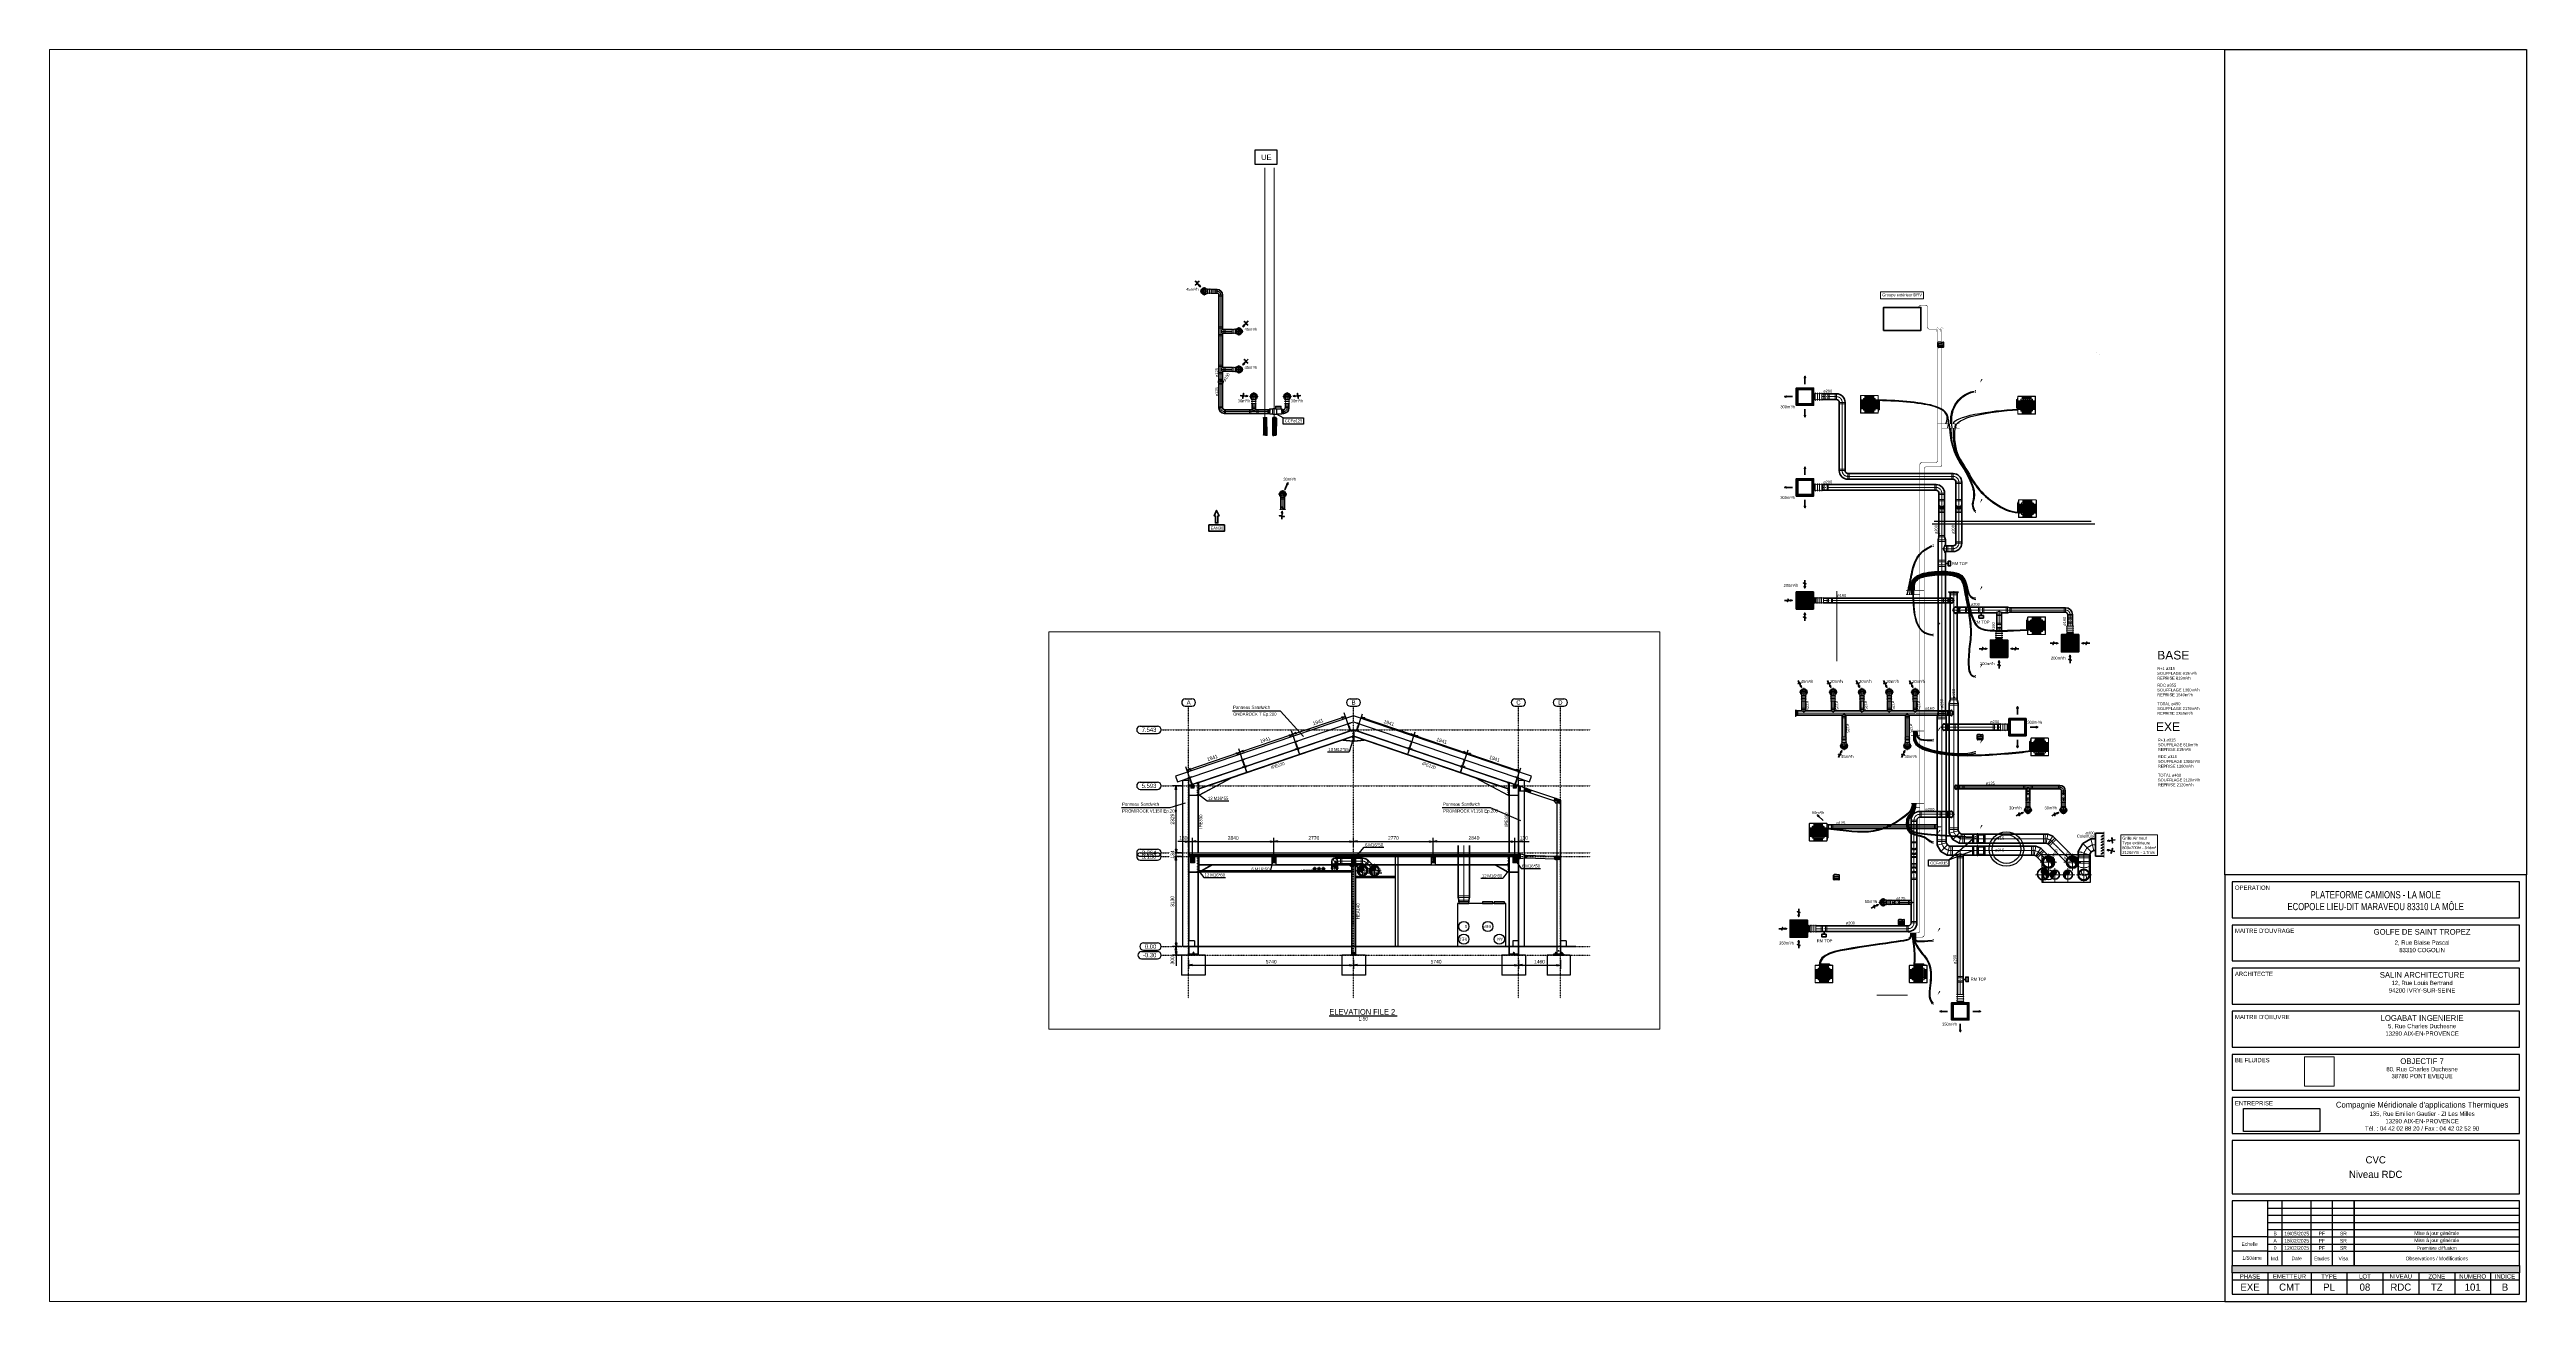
# Paper-space layout 'CVC101' of a CAD drawing. Header units: metres. Extents: x -370 to 1355, y -169 to 702.
# The model-space entities are those that its viewports show. They can reach past a viewport. Long polylines and large blocks are cut down to what shows.
import ezdxf
from ezdxf.enums import TextEntityAlignment as Align

# ---------------------------------------------------------------- set-up
doc = ezdxf.new("R2010")
doc.units = ezdxf.units.M
doc.header["$LTSCALE"] = 0.2
doc.header["$PDSIZE"] = -5
for name, pattern in [('AXES', [50.8, 31.75, -6.35, 6.35, -6.35]), ('CACHE', [9.525, 6.35, -3.175]), ('XKITLINE00', [0]), ('XKITLINE03', [6, 3, -1, 1, -1])]:
    doc.linetypes.add(name, pattern=pattern)
for name, color, linetype in [('-XREF-ARCHITECTE MARS 2025', 8, 'Continuous'), ('Chauffage', 6, 'Continuous'), ('CMT - THERMOSTAT', 4, 'Continuous'), ('CMT-CARTOUCHE', 250, 'Continuous'), ('CMT-CVC-AIR NEUF', 3, 'Continuous'), ('CMT-CVC-CCF', 6, 'Continuous'), ('CMT-CVC-CTA1-REPRISE', 11, 'Continuous'), ('CMT-CVC-CTA1-SOUFFLAGE', 4, 'Continuous'), ('CMT-CVC-MATERIEL', 30, 'Continuous'), ('CMT-CVC-REJET', 1, 'Continuous'), ('CMT-CVC-VMC 1', 212, 'Continuous'), ('CMT-MATERIEL', 30, 'Continuous'), ('CMT-PLB-EC-U', 1, 'Continuous'), ('CMT-PLB-EF-U', 140, 'Continuous'), ('CMT-PLB-REC-U', 30, 'Continuous'), ('CMT-SPLIT', 3, 'Continuous'), ('CMT-VRV1', 5, 'Continuous'), ('OB7-ARP-fin', 8, 'Continuous'), ('OB7-ASF-fin', 8, 'Continuous'), ('OB7-FF', 1, 'Continuous'), ('OB7-FF-fin', 8, 'Continuous')]:
    doc.layers.add(name, color=color, linetype=linetype)
doc.styles.add('Arial', font='arial.ttf')
doc.styles.get("Standard").update_dxf_attribs({"font": 'arial.ttf'})
doc.styles.add('Style_1', font='comic.ttf')
picture_1 = doc.add_image_def('image1.jpg', size_in_pixel=(2000, 601))
picture_2 = doc.add_image_def('image2.png', size_in_pixel=(1448, 1448))

# ---------------------------------------------------------------- blocks, each defined once
blk = doc.blocks.new('Cassette 600x600')
at = {"linetype": 'Continuous', "lineweight": 13}
for p, q in [((-20591, 551), (-20590, 551)), ((-20591, -35), (-20591, 551)), ((-20590, -35), (-20590, 551)), ((-20588, 551), (-20584, 551)), ((-20588, 551), (-20588, -35)), ((-20584, -35), (-20584, 551)), ((-20584, 551), (-20582, 551)), ((-20583, 104), (-20583, 412)), ((-20583, 412), (-20582, 412)), ((-20583, 104), (-20582, 104)), ((-20582, 550), (-20582, 551)), ((-20582, 551), (-20582, 551)), ((-20582, 551), (-20582, 413)), ((-20582, 550), (-20582, 413)), ((-20582, 413), (-20582, 550)), ((-20582, 413), (-20487, 413)), ((-20582, 413), (-20582, 413)), ((-20582, 413), (-20582, 413)), ((-20582, 412), (-20582, 104)), ((-20582, 412), (-20487, 412)), ((-20582, 104), (-20582, 412)), ((-20582, 412), (-20582, 412)), ((-20582, 104), (-20487, 104)), ((-20582, 104), (-20582, 104)), ((-20582, 103), (-20582, -34)), ((-20582, 103), (-20487, 103)), ((-20582, -34), (-20582, 103)), ((-20582, 103), (-20582, 103)), ((-20582, 103), (-20582, -35)), ((-20582, 103), (-20582, 103)), ((-20581, 413), (-20581, 412)), ((-20581, 104), (-20581, 103)), ((-20580, 413), (-20580, 412)), ((-20496, 413), (-20580, 413)), ((-20580, 413), (-20580, 413)), ((-20580, 103), (-20580, 104)), ((-20496, 103), (-20580, 103)), ((-20580, 103), (-20580, 103)), ((-20574, 568), (-19988, 568)), ((-20574, 568), (-20574, 568)), ((-20574, 568), (-19988, 568)), ((-20574, 566), (-20574, 562)), ((-19988, 566), (-20574, 566)), ((-20574, 562), (-19988, 562)), ((-20574, 562), (-20574, 560)), ((-20574, 560), (-20573, 560)), ((-20574, 560), (-20574, 560)), ((-20436, 560), (-20574, 560)), ((-20573, 560), (-20436, 560)), ((-20436, 559), (-20573, 559)), ((-20572, 116), (-20572, 400)), ((-20572, 400), (-20504, 400)), ((-20504, 116), (-20572, 116)), ((-20511, 400), (-20567, 400)), ((-20567, 116), (-20511, 116)), ((-20558, 400), (-20558, 116)), ((-20557, 395), (-20557, 395)), ((-20557, 395), (-20553, 395)), ((-20557, 394), (-20557, 122)), ((-20554, 394), (-20557, 394)), ((-20557, 394), (-20557, 122)), ((-20557, 122), (-20554, 122)), ((-20557, 121), (-20557, 121)), ((-20553, 121), (-20557, 121)), ((-20528, 394), (-20554, 394)), ((-20554, 122), (-20554, 394)), ((-20554, 122), (-20528, 122)), ((-20553, 400), (-20553, 395)), ((-20553, 395), (-20528, 395)), ((-20528, 121), (-20553, 121)), ((-20553, 121), (-20553, 116)), ((-20552, 400), (-20552, 395)), ((-20552, 121), (-20552, 116)), ((-20551, 395), (-20551, 398)), ((-20549, 398), (-20551, 398)), ((-20551, 118), (-20551, 121)), ((-20551, 118), (-20549, 118)), ((-20549, 398), (-20549, 400)), ((-20546, 398), (-20549, 398)), ((-20549, 116), (-20549, 118)), ((-20549, 118), (-20546, 118)), ((-20548, 395), (-20548, 398)), ((-20548, 118), (-20548, 121)), ((-20546, 400), (-20546, 398)), ((-20546, 398), (-20513, 398)), ((-20546, 118), (-20513, 118)), ((-20546, 118), (-20546, 116)), ((-20540, 398), (-20540, 397)), ((-20540, 397), (-20532, 397)), ((-20540, 119), (-20540, 118)), ((-20532, 119), (-20540, 119)), ((-20532, 397), (-20532, 398)), ((-20532, 118), (-20532, 119)), ((-20528, 395), (-20519, 395)), ((-20528, 122), (-20528, 394)), ((-20519, 394), (-20528, 394)), ((-20528, 122), (-20519, 122)), ((-20519, 121), (-20528, 121)), ((-20519, 395), (-20518, 395)), ((-20519, 122), (-20519, 394)), ((-20517, 394), (-20519, 394)), ((-20519, 122), (-20517, 122)), ((-20518, 121), (-20519, 121)), ((-20518, 395), (-20517, 395)), ((-20517, 121), (-20518, 121)), ((-20517, 122), (-20517, 394)), ((-20517, 122), (-20517, 394)), ((-20513, 118), (-20513, 398)), ((-20511, 116), (-20511, 400)), ((-20509, 400), (-20510, 400)), ((-20510, 400), (-20510, 116)), ((-20510, 116), (-20509, 116)), ((-20509, 116), (-20509, 400)), ((-20504, 400), (-20504, 116)), ((-20496, 413), (-20496, 412)), ((-20496, 103), (-20496, 104)), ((-20487, 443), (-20487, 413)), ((-20486, 413), (-20487, 413)), ((-20487, 413), (-20487, 412)), ((-20487, 412), (-20487, 104)), ((-20487, 412), (-20486, 412)), ((-20486, 104), (-20487, 104)), ((-20487, 104), (-20487, 103)), ((-20487, 103), (-20487, 73)), ((-20487, 103), (-20486, 103)), ((-20486, 443), (-20486, 434)), ((-20486, 434), (-20486, 413)), ((-20486, 415), (-20486, 414)), ((-20486, 412), (-20486, 104)), ((-20486, 103), (-20486, 94)), ((-20486, 101), (-20486, 102)), ((-20486, 94), (-20486, 73)), ((-20484, 443), (-20483, 443)), ((-20484, 73), (-20484, 443)), ((-20484, 73), (-20483, 73)), ((-20483, 443), (-20483, 73)), ((-20436, 464), (-20466, 464)), ((-20445, 463), (-20466, 463)), ((-20466, 461), (-20466, 460)), ((-20096, 460), (-20466, 460)), ((-20466, 461), (-20096, 461)), ((-20466, 56), (-20466, 55)), ((-20466, 56), (-20096, 56)), ((-20096, 55), (-20466, 55)), ((-20466, 53), (-20457, 53)), ((-20466, 52), (-20436, 52)), ((-20457, 53), (-20436, 53)), ((-20456, 424), (-20456, 424)), ((-20456, 422), (-20456, 422)), ((-20456, 414), (-20456, 414)), ((-20456, 412), (-20456, 412)), ((-20456, 404), (-20456, 404)), ((-20456, 402), (-20456, 402)), ((-20456, 394), (-20456, 394)), ((-20456, 392), (-20456, 392)), ((-20456, 384), (-20456, 384)), ((-20456, 382), (-20456, 382)), ((-20456, 374), (-20456, 374)), ((-20456, 372), (-20456, 372)), ((-20456, 364), (-20456, 364)), ((-20456, 362), (-20456, 362)), ((-20456, 354), (-20456, 354)), ((-20456, 352), (-20456, 352)), ((-20456, 344), (-20456, 344)), ((-20456, 342), (-20456, 342)), ((-20456, 334), (-20456, 334)), ((-20456, 332), (-20456, 332)), ((-20456, 324), (-20456, 324)), ((-20456, 322), (-20456, 322)), ((-20456, 314), (-20456, 314)), ((-20456, 312), (-20456, 312)), ((-20456, 304), (-20456, 304)), ((-20456, 302), (-20456, 302)), ((-20456, 294), (-20456, 294)), ((-20456, 292), (-20456, 292)), ((-20456, 284), (-20456, 284)), ((-20456, 282), (-20456, 282)), ((-20456, 274), (-20456, 274)), ((-20456, 272), (-20456, 272)), ((-20456, 264), (-20456, 264)), ((-20456, 262), (-20456, 262)), ((-20456, 254), (-20456, 254)), ((-20456, 252), (-20456, 252)), ((-20456, 244), (-20456, 244)), ((-20456, 242), (-20456, 242)), ((-20456, 234), (-20456, 234)), ((-20456, 232), (-20456, 232)), ((-20456, 224), (-20456, 224)), ((-20456, 222), (-20456, 222)), ((-20456, 214), (-20456, 214)), ((-20456, 212), (-20456, 212)), ((-20456, 204), (-20456, 204)), ((-20456, 202), (-20456, 202)), ((-20456, 194), (-20456, 194)), ((-20456, 192), (-20456, 192)), ((-20456, 184), (-20456, 184)), ((-20456, 182), (-20456, 182)), ((-20456, 174), (-20456, 174)), ((-20456, 172), (-20456, 172)), ((-20456, 164), (-20456, 164)), ((-20456, 162), (-20456, 162)), ((-20456, 154), (-20456, 154)), ((-20456, 152), (-20456, 152)), ((-20456, 144), (-20456, 144)), ((-20456, 142), (-20456, 142)), ((-20456, 134), (-20456, 134)), ((-20456, 132), (-20456, 132)), ((-20456, 124), (-20456, 124)), ((-20456, 122), (-20456, 122)), ((-20456, 114), (-20456, 114)), ((-20456, 112), (-20456, 112)), ((-20456, 104), (-20456, 104)), ((-20456, 102), (-20456, 102)), ((-20456, 94), (-20456, 94)), ((-20456, 92), (-20456, 92)), ((-20449, 424), (-20449, 424)), ((-20449, 424), (-20445, 424)), ((-20449, 422), (-20449, 422)), ((-20449, 422), (-20445, 422)), ((-20449, 421), (-20449, 421)), ((-20449, 415), (-20449, 415)), ((-20449, 414), (-20449, 414)), ((-20449, 413), (-20445, 413)), ((-20449, 412), (-20449, 412)), ((-20449, 412), (-20445, 412)), ((-20449, 411), (-20449, 411)), ((-20449, 405), (-20449, 405)), ((-20449, 404), (-20449, 404)), ((-20449, 403), (-20445, 403)), ((-20449, 402), (-20449, 402)), ((-20449, 402), (-20445, 402)), ((-20449, 401), (-20449, 401)), ((-20449, 395), (-20449, 395)), ((-20449, 394), (-20449, 394)), ((-20449, 393), (-20445, 393)), ((-20449, 392), (-20449, 392)), ((-20449, 392), (-20445, 392)), ((-20449, 391), (-20449, 391)), ((-20449, 385), (-20449, 385)), ((-20449, 384), (-20449, 384)), ((-20449, 383), (-20445, 383)), ((-20449, 382), (-20449, 382)), ((-20449, 382), (-20445, 382)), ((-20449, 381), (-20449, 381)), ((-20449, 375), (-20449, 375)), ((-20449, 374), (-20449, 374)), ((-20449, 373), (-20445, 373)), ((-20449, 372), (-20449, 372)), ((-20449, 372), (-20445, 372)), ((-20449, 371), (-20449, 371)), ((-20449, 365), (-20449, 365)), ((-20449, 364), (-20449, 364)), ((-20449, 363), (-20445, 363)), ((-20449, 362), (-20449, 362)), ((-20449, 362), (-20445, 362)), ((-20449, 361), (-20449, 361)), ((-20449, 355), (-20449, 355)), ((-20449, 354), (-20449, 354)), ((-20449, 353), (-20445, 353)), ((-20449, 352), (-20449, 352)), ((-20449, 352), (-20445, 352)), ((-20449, 351), (-20449, 351)), ((-20449, 345), (-20449, 345)), ((-20449, 344), (-20449, 344)), ((-20449, 343), (-20445, 343)), ((-20449, 342), (-20449, 342)), ((-20449, 342), (-20445, 342)), ((-20449, 341), (-20449, 341)), ((-20449, 335), (-20449, 335)), ((-20449, 334), (-20449, 334)), ((-20449, 333), (-20445, 333)), ((-20449, 332), (-20449, 332)), ((-20449, 332), (-20445, 332)), ((-20449, 331), (-20449, 331)), ((-20449, 325), (-20449, 325)), ((-20449, 324), (-20449, 324)), ((-20449, 323), (-20445, 323)), ((-20449, 322), (-20449, 322)), ((-20449, 322), (-20445, 322)), ((-20449, 321), (-20449, 321)), ((-20449, 315), (-20449, 315)), ((-20449, 314), (-20449, 314)), ((-20449, 313), (-20445, 313)), ((-20449, 312), (-20449, 312)), ((-20449, 312), (-20445, 312)), ((-20449, 311), (-20449, 311)), ((-20449, 305), (-20449, 305)), ((-20449, 304), (-20449, 304)), ((-20449, 303), (-20445, 303)), ((-20449, 302), (-20449, 302)), ((-20449, 302), (-20445, 302)), ((-20449, 301), (-20449, 301)), ((-20449, 295), (-20449, 295)), ((-20449, 294), (-20449, 294)), ((-20449, 293), (-20445, 293)), ((-20449, 292), (-20449, 292)), ((-20449, 292), (-20445, 292)), ((-20449, 291), (-20449, 291)), ((-20449, 285), (-20449, 285)), ((-20449, 284), (-20449, 284)), ((-20449, 283), (-20445, 283)), ((-20449, 282), (-20449, 282)), ((-20449, 282), (-20445, 282)), ((-20449, 281), (-20449, 281)), ((-20449, 275), (-20449, 275)), ((-20449, 274), (-20449, 274)), ((-20449, 273), (-20445, 273)), ((-20449, 272), (-20449, 272)), ((-20449, 272), (-20445, 272)), ((-20449, 271), (-20449, 271)), ((-20449, 265), (-20449, 265)), ((-20449, 264), (-20449, 264)), ((-20449, 263), (-20445, 263)), ((-20449, 262), (-20449, 262)), ((-20449, 262), (-20445, 262)), ((-20449, 261), (-20449, 261)), ((-20449, 255), (-20449, 255)), ((-20449, 254), (-20449, 254)), ((-20449, 253), (-20445, 253)), ((-20449, 252), (-20449, 252)), ((-20449, 252), (-20445, 252)), ((-20449, 251), (-20449, 251)), ((-20449, 245), (-20449, 245)), ((-20449, 244), (-20449, 244)), ((-20449, 243), (-20445, 243)), ((-20449, 242), (-20449, 242)), ((-20449, 242), (-20445, 242)), ((-20449, 241), (-20449, 241)), ((-20449, 235), (-20449, 235)), ((-20449, 234), (-20449, 234)), ((-20449, 233), (-20445, 233)), ((-20449, 232), (-20449, 232)), ((-20449, 232), (-20445, 232)), ((-20449, 231), (-20449, 231)), ((-20449, 225), (-20449, 225)), ((-20449, 224), (-20449, 224)), ((-20449, 223), (-20445, 223)), ((-20449, 222), (-20449, 222)), ((-20449, 222), (-20445, 222)), ((-20449, 221), (-20449, 221)), ((-20449, 215), (-20449, 215)), ((-20449, 214), (-20449, 214)), ((-20449, 213), (-20445, 213)), ((-20449, 212), (-20449, 212)), ((-20449, 212), (-20445, 212)), ((-20449, 211), (-20449, 211)), ((-20449, 205), (-20449, 205)), ((-20449, 204), (-20449, 204)), ((-20449, 203), (-20445, 203)), ((-20449, 202), (-20449, 202)), ((-20449, 202), (-20445, 202)), ((-20449, 201), (-20449, 201)), ((-20449, 195), (-20449, 195)), ((-20449, 194), (-20449, 194)), ((-20449, 193), (-20445, 193)), ((-20449, 192), (-20449, 192)), ((-20449, 192), (-20445, 192)), ((-20449, 191), (-20449, 191)), ((-20449, 184), (-20449, 184)), ((-20449, 183), (-20445, 183)), ((-20449, 182), (-20449, 182)), ((-20449, 182), (-20445, 182)), ((-20449, 181), (-20449, 181)), ((-20449, 175), (-20449, 175)), ((-20449, 174), (-20449, 174)), ((-20449, 173), (-20445, 173)), ((-20449, 172), (-20449, 172)), ((-20449, 172), (-20445, 172)), ((-20449, 171), (-20449, 171)), ((-20449, 165), (-20449, 165)), ((-20449, 164), (-20449, 164)), ((-20449, 163), (-20445, 163)), ((-20449, 162), (-20449, 162)), ((-20449, 162), (-20445, 162)), ((-20449, 155), (-20449, 155)), ((-20449, 154), (-20449, 154)), ((-20449, 153), (-20445, 153)), ((-20449, 152), (-20449, 152)), ((-20449, 152), (-20445, 152)), ((-20449, 151), (-20449, 151)), ((-20449, 145), (-20449, 145)), ((-20449, 144), (-20449, 144)), ((-20449, 143), (-20445, 143)), ((-20449, 142), (-20449, 142)), ((-20449, 142), (-20445, 142)), ((-20449, 141), (-20449, 141)), ((-20449, 135), (-20449, 135)), ((-20449, 134), (-20449, 134)), ((-20449, 133), (-20445, 133)), ((-20449, 132), (-20449, 132)), ((-20449, 132), (-20445, 132)), ((-20449, 131), (-20449, 131)), ((-20449, 125), (-20449, 125)), ((-20449, 124), (-20449, 124)), ((-20449, 123), (-20445, 123)), ((-20449, 122), (-20449, 122)), ((-20449, 122), (-20445, 122)), ((-20449, 121), (-20449, 121)), ((-20449, 115), (-20449, 115)), ((-20449, 114), (-20449, 114)), ((-20449, 113), (-20445, 113)), ((-20449, 112), (-20449, 112)), ((-20449, 112), (-20445, 112)), ((-20449, 111), (-20449, 111)), ((-20449, 105), (-20449, 105)), ((-20449, 104), (-20449, 104)), ((-20449, 103), (-20445, 103)), ((-20449, 102), (-20449, 102)), ((-20449, 102), (-20445, 102)), ((-20449, 101), (-20449, 101)), ((-20449, 94), (-20449, 94)), ((-20449, 92), (-20449, 92)), ((-20448, 424), (-20393, 424)), ((-20448, 424), (-20448, 424)), ((-20436, 463), (-20445, 463)), ((-20445, 423), (-20445, 423)), ((-20445, 423), (-20445, 422)), ((-20445, 422), (-20445, 421)), ((-20445, 413), (-20445, 415)), ((-20445, 413), (-20445, 412)), ((-20445, 412), (-20445, 411)), ((-20445, 403), (-20445, 405)), ((-20445, 403), (-20445, 402)), ((-20445, 402), (-20445, 401)), ((-20445, 393), (-20445, 395)), ((-20445, 393), (-20445, 392)), ((-20445, 392), (-20445, 391)), ((-20445, 383), (-20445, 385)), ((-20445, 383), (-20445, 382)), ((-20445, 382), (-20445, 381)), ((-20445, 373), (-20445, 375)), ((-20445, 373), (-20445, 372)), ((-20445, 372), (-20445, 371)), ((-20445, 363), (-20445, 365)), ((-20445, 363), (-20445, 362)), ((-20445, 362), (-20445, 361)), ((-20445, 353), (-20445, 355)), ((-20445, 353), (-20445, 352)), ((-20445, 352), (-20445, 351)), ((-20445, 343), (-20445, 345)), ((-20445, 343), (-20445, 342)), ((-20445, 342), (-20445, 342)), ((-20445, 333), (-20445, 335)), ((-20445, 333), (-20445, 332)), ((-20445, 332), (-20445, 331)), ((-20445, 323), (-20445, 325)), ((-20445, 323), (-20445, 322)), ((-20445, 322), (-20445, 321)), ((-20445, 313), (-20445, 315)), ((-20445, 313), (-20445, 312)), ((-20445, 312), (-20445, 311)), ((-20445, 303), (-20445, 305)), ((-20445, 303), (-20445, 302)), ((-20445, 302), (-20445, 301)), ((-20445, 293), (-20445, 295)), ((-20445, 293), (-20445, 292)), ((-20445, 292), (-20445, 291)), ((-20445, 283), (-20445, 285)), ((-20445, 283), (-20445, 282)), ((-20445, 282), (-20445, 281)), ((-20445, 273), (-20445, 275)), ((-20445, 273), (-20445, 272)), ((-20445, 272), (-20445, 271)), ((-20445, 263), (-20445, 265)), ((-20445, 263), (-20445, 262)), ((-20445, 262), (-20445, 262)), ((-20445, 253), (-20445, 255)), ((-20445, 253), (-20445, 252)), ((-20445, 252), (-20445, 251)), ((-20445, 243), (-20445, 245)), ((-20445, 243), (-20445, 242)), ((-20445, 242), (-20445, 241)), ((-20445, 233), (-20445, 235)), ((-20445, 233), (-20445, 232)), ((-20445, 232), (-20445, 231)), ((-20445, 223), (-20445, 225)), ((-20445, 223), (-20445, 222)), ((-20445, 222), (-20445, 221)), ((-20445, 213), (-20445, 215)), ((-20445, 213), (-20445, 212)), ((-20445, 212), (-20445, 211)), ((-20445, 203), (-20445, 205)), ((-20445, 203), (-20445, 202)), ((-20445, 202), (-20445, 201)), ((-20445, 193), (-20445, 195)), ((-20445, 193), (-20445, 192)), ((-20445, 192), (-20445, 191)), ((-20445, 183), (-20445, 185)), ((-20445, 183), (-20445, 182)), ((-20445, 182), (-20445, 182)), ((-20445, 173), (-20445, 175)), ((-20445, 173), (-20445, 172)), ((-20445, 172), (-20445, 171)), ((-20445, 163), (-20445, 165)), ((-20445, 163), (-20445, 162)), ((-20445, 162), (-20445, 161)), ((-20445, 153), (-20445, 155)), ((-20445, 153), (-20445, 152)), ((-20445, 152), (-20445, 151)), ((-20445, 143), (-20445, 145)), ((-20445, 143), (-20445, 142)), ((-20445, 142), (-20445, 141)), ((-20445, 133), (-20445, 135)), ((-20445, 133), (-20445, 132)), ((-20445, 132), (-20445, 131)), ((-20445, 123), (-20445, 125)), ((-20445, 123), (-20445, 122)), ((-20445, 122), (-20445, 121)), ((-20445, 113), (-20445, 115)), ((-20445, 113), (-20445, 112)), ((-20445, 112), (-20445, 111)), ((-20445, 103), (-20445, 105)), ((-20445, 103), (-20445, 102)), ((-20445, 102), (-20445, 101)), ((-20445, 102), (-20340, 102)), ((-20444, 341), (-20340, 341)), ((-20444, 341), (-20444, 341)), ((-20444, 341), (-20340, 341)), ((-20444, 261), (-20340, 261)), ((-20444, 261), (-20444, 261)), ((-20444, 261), (-20340, 261)), ((-20444, 181), (-20340, 181)), ((-20444, 181), (-20444, 181)), ((-20444, 181), (-20340, 181)), ((-20443, 100), (-20340, 100)), ((-20438, 463), (-20437, 463)), ((-20438, 53), (-20437, 53)), ((-20436, 560), (-20436, 559)), ((-20436, 560), (-20436, 560)), ((-20436, 559), (-20436, 464)), ((-20434, 558), (-20436, 558)), ((-20436, 473), (-20436, 557)), ((-20436, 557), (-20434, 557)), ((-20436, 557), (-20436, 557)), ((-20436, 473), (-20434, 473)), ((-20436, 464), (-20436, 463)), ((-20434, 464), (-20436, 464)), ((-20436, 53), (-20436, 52)), ((-20436, -43), (-20436, 52)), ((-20436, 52), (-20434, 52)), ((-20436, 43), (-20434, 43)), ((-20436, 43), (-20436, -41)), ((-20435, 574), (-20435, 568)), ((-20435, 574), (-20421, 574)), ((-20434, 560), (-20127, 560)), ((-20434, 559), (-20434, 560)), ((-20434, 560), (-20127, 560)), ((-20434, 560), (-20434, 560)), ((-20127, 559), (-20434, 559)), ((-20434, 559), (-20434, 464)), ((-20434, 463), (-20434, 464)), ((-20127, 464), (-20434, 464)), ((-20127, 463), (-20434, 463)), ((-20434, 53), (-20127, 53)), ((-20434, 52), (-20434, 53)), ((-20434, -43), (-20434, 52)), ((-20434, 52), (-20127, 52)), ((-20433, 100), (-20340, 100)), ((-20423, 549), (-20138, 549)), ((-20423, 481), (-20423, 549)), ((-20138, 481), (-20423, 481)), ((-20423, 35), (-20138, 35)), ((-20423, -33), (-20423, 35)), ((-20422, 544), (-20422, 488)), ((-20139, 535), (-20422, 535)), ((-20417, 530), (-20422, 530)), ((-20417, 529), (-20422, 529)), ((-20422, 526), (-20421, 526)), ((-20421, 524), (-20422, 524)), ((-20422, 488), (-20422, 486)), ((-20139, 488), (-20422, 488)), ((-20422, 488), (-20139, 488)), ((-20422, 486), (-20139, 486)), ((-20422, 30), (-20422, 28)), ((-20139, 30), (-20422, 30)), ((-20422, 28), (-20422, -28)), ((-20422, 28), (-20139, 28)), ((-20139, 28), (-20422, 28)), ((-20421, 574), (-20421, 568)), ((-20421, 574), (-20407, 574)), ((-20421, 574), (-20421, 568)), ((-20421, 574), (-20421, 574)), ((-20421, 528), (-20417, 528)), ((-20421, 528), (-20421, 526)), ((-20421, 526), (-20421, 524)), ((-20421, 526), (-20417, 526)), ((-20421, 524), (-20421, 490)), ((-20419, 517), (-20421, 517)), ((-20421, 509), (-20419, 509)), ((-20421, 506), (-20417, 506)), ((-20421, 494), (-20407, 494)), ((-20421, 490), (-20141, 490)), ((-20141, 26), (-20421, 26)), ((-20421, -8), (-20421, 26)), ((-20419, 7), (-20421, 7)), ((-20419, 509), (-20419, 517)), ((-20419, -1), (-20419, 7)), ((-20144, 427), (-20418, 427)), ((-20418, 419), (-20395, 419)), ((-20418, 417), (-20395, 417)), ((-20144, 409), (-20418, 409)), ((-20144, 407), (-20418, 407)), ((-20144, 399), (-20418, 399)), ((-20144, 397), (-20418, 397)), ((-20144, 389), (-20418, 389)), ((-20144, 387), (-20418, 387)), ((-20144, 379), (-20418, 379)), ((-20144, 377), (-20418, 377)), ((-20144, 369), (-20418, 369)), ((-20144, 367), (-20418, 367)), ((-20144, 359), (-20418, 359)), ((-20144, 357), (-20418, 357)), ((-20144, 349), (-20418, 349)), ((-20144, 347), (-20418, 347)), ((-20144, 339), (-20418, 339)), ((-20144, 337), (-20418, 337)), ((-20144, 329), (-20418, 329)), ((-20144, 327), (-20418, 327)), ((-20144, 319), (-20418, 319)), ((-20144, 317), (-20418, 317)), ((-20144, 309), (-20418, 309)), ((-20144, 307), (-20418, 307)), ((-20144, 299), (-20418, 299)), ((-20144, 297), (-20418, 297)), ((-20144, 289), (-20418, 289)), ((-20144, 287), (-20418, 287)), ((-20144, 279), (-20418, 279)), ((-20144, 277), (-20418, 277)), ((-20144, 269), (-20418, 269)), ((-20144, 267), (-20418, 267)), ((-20144, 259), (-20418, 259)), ((-20144, 257), (-20418, 257)), ((-20144, 249), (-20418, 249)), ((-20144, 247), (-20418, 247)), ((-20144, 239), (-20418, 239)), ((-20144, 237), (-20418, 237)), ((-20144, 229), (-20418, 229)), ((-20144, 227), (-20418, 227)), ((-20144, 219), (-20418, 219)), ((-20144, 217), (-20418, 217)), ((-20144, 209), (-20418, 209)), ((-20144, 207), (-20418, 207)), ((-20144, 199), (-20418, 199)), ((-20144, 197), (-20418, 197)), ((-20144, 189), (-20418, 189)), ((-20144, 187), (-20418, 187)), ((-20144, 179), (-20418, 179)), ((-20144, 177), (-20418, 177)), ((-20144, 169), (-20418, 169)), ((-20144, 167), (-20418, 167)), ((-20144, 159), (-20418, 159)), ((-20144, 157), (-20418, 157)), ((-20144, 149), (-20418, 149)), ((-20144, 147), (-20418, 147)), ((-20144, 139), (-20418, 139)), ((-20144, 137), (-20418, 137)), ((-20144, 129), (-20418, 129)), ((-20144, 127), (-20418, 127)), ((-20144, 119), (-20418, 119)), ((-20144, 117), (-20418, 117)), ((-20144, 109), (-20418, 109)), ((-20144, 107), (-20418, 107)), ((-20144, 99), (-20418, 99)), ((-20144, 97), (-20418, 97)), ((-20144, 89), (-20418, 89)), ((-20145, 535), (-20417, 535)), ((-20417, 534), (-20417, 534)), ((-20417, 531), (-20417, 534)), ((-20417, 505), (-20417, 531)), ((-20417, 496), (-20417, 505)), ((-20417, 495), (-20417, 496)), ((-20417, 495), (-20417, 495)), ((-20417, 494), (-20145, 494)), ((-20145, 22), (-20417, 22)), ((-20417, 21), (-20417, 21)), ((-20417, 20), (-20417, 21)), ((-20417, 11), (-20417, 20)), ((-20417, -15), (-20417, 11)), ((-20416, 534), (-20416, 531)), ((-20145, 534), (-20416, 534)), ((-20416, 531), (-20416, 505)), ((-20416, 531), (-20145, 531)), ((-20416, 505), (-20145, 505)), ((-20416, 505), (-20416, 496)), ((-20416, 496), (-20145, 496)), ((-20416, 496), (-20416, 494)), ((-20416, 494), (-20145, 494)), ((-20416, 22), (-20416, 20)), ((-20145, 22), (-20416, 22)), ((-20416, 20), (-20416, 11)), ((-20145, 20), (-20416, 20)), ((-20416, 11), (-20416, -15)), ((-20145, 11), (-20416, 11)), ((-20407, 568), (-20407, 574)), ((-20407, 494), (-20407, 494)), ((-20398, 591), (-20398, 568)), ((-20396, 591), (-20398, 591)), ((-20396, 592), (-20396, 592)), ((-20396, 592), (-20389, 592)), ((-20396, 592), (-20389, 592)), ((-20389, 591), (-20396, 591)), ((-20396, 591), (-20396, 568)), ((-20395, 416), (-20396, 417)), ((-20396, 409), (-20395, 410)), ((-20395, 419), (-20395, 417)), ((-20394, 419), (-20395, 419)), ((-20395, 417), (-20394, 417)), ((-20395, 410), (-20395, 416)), ((-20394, 417), (-20394, 419)), ((-20393, 419), (-20394, 419)), ((-20394, 417), (-20393, 417)), ((-20393, 417), (-20393, 427)), ((-20393, 419), (-20393, 427)), ((-20393, 427), (-20393, 419)), ((-20393, 419), (-20393, 419)), ((-20379, 419), (-20393, 419)), ((-20393, 418), (-20393, 419)), ((-20393, 419), (-20393, 419)), ((-20393, 419), (-20379, 419)), ((-20393, 417), (-20393, 419)), ((-20393, 419), (-20393, 419)), ((-20393, 418), (-20393, 418)), ((-20393, 417), (-20393, 418)), ((-20379, 417), (-20393, 417)), ((-20393, 417), (-20393, 417)), ((-20392, 419), (-20379, 419)), ((-20392, 418), (-20392, 419)), ((-20379, 418), (-20392, 418)), ((-20392, 418), (-20379, 418)), ((-20392, 418), (-20392, 418)), ((-20392, 418), (-20392, 417)), ((-20379, 417), (-20392, 417)), ((-20391, 417), (-20392, 416)), ((-20392, 416), (-20392, 410)), ((-20392, 410), (-20391, 409)), ((-20389, 603), (-20388, 603)), ((-20389, 603), (-20389, 602)), ((-20389, 602), (-20389, 575)), ((-20389, 602), (-20389, 593)), ((-20389, 602), (-20389, 602)), ((-20389, 602), (-20389, 593)), ((-20389, 593), (-20389, 593)), ((-20387, 575), (-20389, 575)), ((-20389, 427), (-20389, 424)), ((-20389, 424), (-20382, 424)), ((-20388, 603), (-20388, 603)), ((-20387, 605), (-20085, 605)), ((-20387, 605), (-20387, 603)), ((-20387, 603), (-20387, 575)), ((-20387, 603), (-20085, 603)), ((-20387, 575), (-20085, 575)), ((-20387, 575), (-20387, 568)), ((-20385, 575), (-20385, 568)), ((-20384, 607), (-20384, 606)), ((-20384, 607), (-20384, 607)), ((-20384, 606), (-20384, 605)), ((-20340, 606), (-20384, 606)), ((-20340, 605), (-20384, 605)), ((-20384, 605), (-20384, 605)), ((-20382, 609), (-20382, 608)), ((-20090, 609), (-20382, 609)), ((-20090, 608), (-20382, 608)), ((-20382, 427), (-20382, 424)), ((-20379, 416), (-20380, 417)), ((-20380, 409), (-20379, 410)), ((-20379, 419), (-20379, 427)), ((-20379, 419), (-20379, 418)), ((-20379, 419), (-20379, 419)), ((-20378, 419), (-20379, 419)), ((-20379, 418), (-20379, 418)), ((-20379, 418), (-20379, 417)), ((-20379, 417), (-20379, 417)), ((-20379, 410), (-20379, 416)), ((-20378, 417), (-20378, 427)), ((-20378, 427), (-20378, 419)), ((-20378, 424), (-20340, 424)), ((-20378, 419), (-20378, 418)), ((-20378, 419), (-20378, 417)), ((-20377, 419), (-20378, 419)), ((-20378, 419), (-20378, 419)), ((-20378, 418), (-20378, 418)), ((-20378, 418), (-20378, 417)), ((-20378, 417), (-20377, 417)), ((-20377, 419), (-20377, 417)), ((-20376, 419), (-20377, 419)), ((-20377, 417), (-20376, 417)), ((-20376, 417), (-20377, 416)), ((-20377, 416), (-20377, 410)), ((-20377, 410), (-20376, 409)), ((-20376, 417), (-20376, 419)), ((-20185, 419), (-20376, 419)), ((-20185, 417), (-20376, 417)), ((-20369, 91), (-20372, 91)), ((-20372, 89), (-20372, 91)), ((-20372, 89), (-20372, 91)), ((-20370, 427), (-20370, 427)), ((-20370, 91), (-20370, 90)), ((-20352, 90), (-20370, 90)), ((-20370, 90), (-20370, 89)), ((-20352, 96), (-20369, 96)), ((-20369, 96), (-20369, 91)), ((-20369, 96), (-20369, 91)), ((-20369, 91), (-20369, 91)), ((-20368, 91), (-20369, 91)), ((-20368, 96), (-20368, 91)), ((-20353, 91), (-20368, 91)), ((-20353, 96), (-20353, 91)), ((-20352, 91), (-20353, 91)), ((-20352, 427), (-20352, 427)), ((-20352, 96), (-20352, 91)), ((-20352, 96), (-20352, 91)), ((-20350, 91), (-20352, 91)), ((-20352, 91), (-20352, 91)), ((-20352, 91), (-20352, 90)), ((-20351, 89), (-20352, 90)), ((-20350, 89), (-20350, 91)), ((-20350, 89), (-20350, 91)), ((-20340, 427), (-20341, 427)), ((-20341, 89), (-20340, 89)), ((-20340, 426), (-20340, 427)), ((-20340, 427), (-20340, 427)), ((-20340, 427), (-20340, 427)), ((-20340, 425), (-20340, 426)), ((-20340, 426), (-20340, 426)), ((-20340, 426), (-20340, 426)), ((-20338, 425), (-20340, 425)), ((-20340, 425), (-20340, 425)), ((-20340, 425), (-20340, 419)), ((-20340, 425), (-20340, 419)), ((-20340, 425), (-20340, 425)), ((-20340, 417), (-20340, 409)), ((-20340, 417), (-20340, 409)), ((-20340, 407), (-20340, 399)), ((-20340, 407), (-20340, 399)), ((-20340, 397), (-20340, 389)), ((-20340, 397), (-20340, 389)), ((-20340, 387), (-20340, 379)), ((-20340, 387), (-20340, 379)), ((-20340, 377), (-20340, 369)), ((-20340, 377), (-20340, 369)), ((-20340, 367), (-20340, 359)), ((-20340, 367), (-20340, 359)), ((-20340, 357), (-20340, 349)), ((-20340, 357), (-20340, 349)), ((-20340, 347), (-20340, 339)), ((-20340, 347), (-20340, 339)), ((-20340, 337), (-20340, 329)), ((-20340, 337), (-20340, 329)), ((-20340, 327), (-20340, 319)), ((-20340, 327), (-20340, 319)), ((-20340, 317), (-20340, 309)), ((-20340, 317), (-20340, 309)), ((-20340, 307), (-20340, 299)), ((-20340, 307), (-20340, 299)), ((-20340, 297), (-20340, 289)), ((-20340, 297), (-20340, 289)), ((-20340, 287), (-20340, 279)), ((-20340, 287), (-20340, 279)), ((-20340, 277), (-20340, 269)), ((-20340, 277), (-20340, 269)), ((-20340, 267), (-20340, 259)), ((-20340, 267), (-20340, 259)), ((-20340, 249), (-20340, 257)), ((-20340, 249), (-20340, 257)), ((-20340, 239), (-20340, 247)), ((-20340, 239), (-20340, 247)), ((-20340, 229), (-20340, 237)), ((-20340, 229), (-20340, 237)), ((-20340, 219), (-20340, 227)), ((-20340, 219), (-20340, 227)), ((-20340, 209), (-20340, 217)), ((-20340, 209), (-20340, 217)), ((-20340, 199), (-20340, 207)), ((-20340, 199), (-20340, 207)), ((-20340, 189), (-20340, 197)), ((-20340, 189), (-20340, 197)), ((-20340, 179), (-20340, 187)), ((-20340, 179), (-20340, 187)), ((-20340, 169), (-20340, 177)), ((-20340, 169), (-20340, 177)), ((-20340, 159), (-20340, 167)), ((-20340, 159), (-20340, 167)), ((-20340, 149), (-20340, 157)), ((-20340, 149), (-20340, 157)), ((-20340, 139), (-20340, 147)), ((-20340, 139), (-20340, 147)), ((-20340, 129), (-20340, 137)), ((-20340, 129), (-20340, 137)), ((-20340, 119), (-20340, 127)), ((-20340, 119), (-20340, 127)), ((-20340, 109), (-20340, 117)), ((-20340, 109), (-20340, 117)), ((-20340, 99), (-20340, 107)), ((-20340, 99), (-20340, 107)), ((-20340, 91), (-20340, 97)), ((-20340, 91), (-20340, 97)), ((-20340, 91), (-20338, 91)), ((-20340, 91), (-20340, 91)), ((-20340, 90), (-20340, 91)), ((-20340, 91), (-20340, 91)), ((-20340, 89), (-20340, 90)), ((-20340, 90), (-20340, 90)), ((-20340, 90), (-20340, 90)), ((-20340, 89), (-20340, 89)), ((-20340, 89), (-20340, 89)), ((-20339, 426), (-20339, 427)), ((-20339, 427), (-20339, 427)), ((-20339, 427), (-20339, 427)), ((-20339, 427), (-20339, 427)), ((-20338, 425), (-20339, 426)), ((-20339, 426), (-20339, 426)), ((-20339, 426), (-20339, 426)), ((-20339, 90), (-20338, 91)), ((-20339, 89), (-20339, 90)), ((-20339, 90), (-20339, 90)), ((-20339, 90), (-20339, 90)), ((-20339, 89), (-20339, 89)), ((-20339, 89), (-20339, 89)), ((-20339, 89), (-20339, 89)), ((-20338, 425), (-20338, 427)), ((-20335, 425), (-20338, 425)), ((-20338, 425), (-20338, 425)), ((-20338, 425), (-20338, 419)), ((-20338, 425), (-20338, 419)), ((-20338, 425), (-20338, 425)), ((-20338, 417), (-20338, 409)), ((-20338, 417), (-20338, 409)), ((-20338, 407), (-20338, 399)), ((-20338, 407), (-20338, 399)), ((-20338, 397), (-20338, 389)), ((-20338, 397), (-20338, 389)), ((-20338, 387), (-20338, 379)), ((-20338, 387), (-20338, 379)), ((-20338, 377), (-20338, 369)), ((-20338, 377), (-20338, 369)), ((-20338, 367), (-20338, 359)), ((-20338, 367), (-20338, 359)), ((-20338, 357), (-20338, 349)), ((-20338, 357), (-20338, 349)), ((-20338, 347), (-20338, 339)), ((-20338, 347), (-20338, 339)), ((-20338, 337), (-20338, 329)), ((-20338, 337), (-20338, 329)), ((-20338, 327), (-20338, 319)), ((-20338, 327), (-20338, 319)), ((-20338, 317), (-20338, 309)), ((-20338, 317), (-20338, 309)), ((-20338, 307), (-20338, 299)), ((-20338, 307), (-20338, 299)), ((-20338, 297), (-20338, 289)), ((-20338, 297), (-20338, 289)), ((-20338, 287), (-20338, 279)), ((-20338, 287), (-20338, 279)), ((-20338, 277), (-20338, 269)), ((-20338, 277), (-20338, 269)), ((-20338, 267), (-20338, 259)), ((-20338, 267), (-20338, 259)), ((-20338, 249), (-20338, 257)), ((-20338, 249), (-20338, 257)), ((-20338, 239), (-20338, 247)), ((-20338, 239), (-20338, 247)), ((-20338, 229), (-20338, 237)), ((-20338, 229), (-20338, 237)), ((-20338, 219), (-20338, 227)), ((-20338, 219), (-20338, 227)), ((-20338, 209), (-20338, 217)), ((-20338, 209), (-20338, 217)), ((-20338, 199), (-20338, 207)), ((-20338, 199), (-20338, 207)), ((-20338, 189), (-20338, 197)), ((-20338, 189), (-20338, 197)), ((-20338, 179), (-20338, 187)), ((-20338, 179), (-20338, 187)), ((-20338, 169), (-20338, 177)), ((-20338, 169), (-20338, 177)), ((-20338, 159), (-20338, 167)), ((-20338, 159), (-20338, 167)), ((-20338, 149), (-20338, 157)), ((-20338, 149), (-20338, 157)), ((-20338, 139), (-20338, 147)), ((-20338, 139), (-20338, 147)), ((-20338, 129), (-20338, 137)), ((-20338, 129), (-20338, 137)), ((-20338, 119), (-20338, 127)), ((-20338, 119), (-20338, 127)), ((-20338, 109), (-20338, 117)), ((-20338, 109), (-20338, 117)), ((-20338, 99), (-20338, 107)), ((-20338, 99), (-20338, 107)), ((-20338, 91), (-20338, 97)), ((-20338, 91), (-20338, 97)), ((-20338, 91), (-20338, 91)), ((-20338, 89), (-20338, 91)), ((-20338, 91), (-20335, 91)), ((-20338, 91), (-20338, 91)), ((-20336, 607), (-20336, 607)), ((-20335, 607), (-20335, 607)), ((-20335, 425), (-20335, 427)), ((-20335, 426), (-20335, 427)), ((-20335, 427), (-20334, 427)), ((-20335, 425), (-20335, 426)), ((-20335, 426), (-20335, 426)), ((-20335, 426), (-20335, 426)), ((-20335, 425), (-20335, 425)), ((-20334, 425), (-20335, 425)), ((-20335, 425), (-20335, 419)), ((-20335, 425), (-20335, 419)), ((-20335, 425), (-20335, 425)), ((-20335, 417), (-20335, 409)), ((-20335, 417), (-20335, 409)), ((-20335, 407), (-20335, 399)), ((-20335, 407), (-20335, 399)), ((-20335, 397), (-20335, 389)), ((-20335, 397), (-20335, 389)), ((-20335, 387), (-20335, 379)), ((-20335, 387), (-20335, 379)), ((-20335, 377), (-20335, 369)), ((-20335, 377), (-20335, 369)), ((-20335, 367), (-20335, 359)), ((-20335, 367), (-20335, 359)), ((-20335, 357), (-20335, 349)), ((-20335, 357), (-20335, 349)), ((-20335, 347), (-20335, 339)), ((-20335, 347), (-20335, 339)), ((-20335, 337), (-20335, 329)), ((-20335, 337), (-20335, 329)), ((-20335, 327), (-20335, 319)), ((-20335, 327), (-20335, 319)), ((-20335, 317), (-20335, 309)), ((-20335, 317), (-20335, 309)), ((-20335, 307), (-20335, 299)), ((-20335, 307), (-20335, 299)), ((-20335, 297), (-20335, 289)), ((-20335, 297), (-20335, 289)), ((-20335, 287), (-20335, 279)), ((-20335, 287), (-20335, 279)), ((-20335, 277), (-20335, 269)), ((-20335, 277), (-20335, 269)), ((-20335, 267), (-20335, 259)), ((-20335, 267), (-20335, 259)), ((-20335, 249), (-20335, 257)), ((-20335, 249), (-20335, 257)), ((-20335, 239), (-20335, 247)), ((-20335, 239), (-20335, 247)), ((-20335, 229), (-20335, 237)), ((-20335, 229), (-20335, 237)), ((-20335, 219), (-20335, 227)), ((-20335, 219), (-20335, 227)), ((-20335, 209), (-20335, 217)), ((-20335, 209), (-20335, 217)), ((-20335, 199), (-20335, 207)), ((-20335, 199), (-20335, 207)), ((-20335, 189), (-20335, 197)), ((-20335, 189), (-20335, 197)), ((-20335, 179), (-20335, 187)), ((-20335, 179), (-20335, 187)), ((-20335, 169), (-20335, 177)), ((-20335, 169), (-20335, 177)), ((-20335, 159), (-20335, 167)), ((-20335, 159), (-20335, 167)), ((-20335, 149), (-20335, 157)), ((-20335, 149), (-20335, 157)), ((-20335, 139), (-20335, 147)), ((-20335, 139), (-20335, 147)), ((-20335, 129), (-20335, 137)), ((-20335, 129), (-20335, 137)), ((-20335, 119), (-20335, 127)), ((-20335, 119), (-20335, 127)), ((-20335, 109), (-20335, 117)), ((-20335, 109), (-20335, 117)), ((-20335, 99), (-20335, 107)), ((-20335, 99), (-20335, 107)), ((-20335, 91), (-20335, 97)), ((-20335, 91), (-20335, 97)), ((-20335, 89), (-20335, 91)), ((-20335, 91), (-20335, 91)), ((-20335, 91), (-20334, 91)), ((-20335, 90), (-20335, 91)), ((-20335, 91), (-20335, 91)), ((-20335, 89), (-20335, 90)), ((-20335, 90), (-20335, 90)), ((-20335, 90), (-20335, 90)), ((-20334, 89), (-20335, 89)), ((-20334, 427), (-20334, 427)), ((-20334, 427), (-20334, 427)), ((-20334, 426), (-20333, 427)), ((-20334, 425), (-20334, 426)), ((-20334, 426), (-20334, 426)), ((-20334, 426), (-20334, 426)), ((-20333, 425), (-20334, 425)), ((-20334, 425), (-20334, 419)), ((-20334, 425), (-20334, 425)), ((-20334, 417), (-20334, 409)), ((-20334, 407), (-20334, 399)), ((-20334, 397), (-20334, 389)), ((-20334, 387), (-20334, 379)), ((-20334, 377), (-20334, 369)), ((-20334, 367), (-20334, 359)), ((-20334, 357), (-20334, 349)), ((-20334, 347), (-20334, 339)), ((-20334, 337), (-20334, 329)), ((-20334, 327), (-20334, 319)), ((-20334, 317), (-20334, 309)), ((-20334, 307), (-20334, 299)), ((-20334, 297), (-20334, 289)), ((-20334, 287), (-20334, 279)), ((-20334, 277), (-20334, 269)), ((-20334, 267), (-20334, 259)), ((-20334, 249), (-20334, 257)), ((-20334, 239), (-20334, 247)), ((-20334, 229), (-20334, 237)), ((-20334, 219), (-20334, 227)), ((-20334, 209), (-20334, 217)), ((-20334, 199), (-20334, 207)), ((-20334, 189), (-20334, 197)), ((-20334, 179), (-20334, 187)), ((-20334, 169), (-20334, 177)), ((-20334, 159), (-20334, 167)), ((-20334, 149), (-20334, 157)), ((-20334, 139), (-20334, 147)), ((-20334, 129), (-20334, 137)), ((-20334, 119), (-20334, 127)), ((-20334, 109), (-20334, 117)), ((-20334, 99), (-20334, 107)), ((-20334, 91), (-20334, 97)), ((-20334, 91), (-20333, 91)), ((-20334, 90), (-20334, 91)), ((-20334, 91), (-20334, 91)), ((-20333, 89), (-20334, 90)), ((-20334, 90), (-20334, 90)), ((-20334, 90), (-20334, 90)), ((-20334, 89), (-20334, 89)), ((-20334, 89), (-20334, 89)), ((-20333, 427), (-20333, 427)), ((-20333, 427), (-20333, 427)), ((-20333, 427), (-20333, 427)), ((-20333, 424), (-20228, 424)), ((-20333, 425), (-20333, 419)), ((-20333, 417), (-20333, 409)), ((-20333, 407), (-20333, 399)), ((-20333, 397), (-20333, 389)), ((-20333, 387), (-20333, 379)), ((-20333, 377), (-20333, 369)), ((-20333, 367), (-20333, 359)), ((-20333, 357), (-20333, 349)), ((-20333, 347), (-20333, 339)), ((-20333, 341), (-20228, 341)), ((-20333, 341), (-20228, 341)), ((-20333, 337), (-20333, 329)), ((-20333, 327), (-20333, 319)), ((-20333, 317), (-20333, 309)), ((-20333, 307), (-20333, 299)), ((-20333, 297), (-20333, 289)), ((-20333, 287), (-20333, 279)), ((-20333, 277), (-20333, 269)), ((-20333, 267), (-20333, 259)), ((-20333, 261), (-20228, 261)), ((-20333, 261), (-20228, 261)), ((-20333, 249), (-20333, 257)), ((-20333, 239), (-20333, 247)), ((-20333, 229), (-20333, 237)), ((-20333, 219), (-20333, 227)), ((-20333, 209), (-20333, 217)), ((-20333, 199), (-20333, 207)), ((-20333, 189), (-20333, 197)), ((-20333, 179), (-20333, 187)), ((-20333, 181), (-20228, 181)), ((-20333, 181), (-20228, 181)), ((-20333, 169), (-20333, 177)), ((-20333, 159), (-20333, 167)), ((-20333, 149), (-20333, 157)), ((-20333, 139), (-20333, 147)), ((-20333, 129), (-20333, 137)), ((-20333, 119), (-20333, 127)), ((-20333, 109), (-20333, 117)), ((-20333, 99), (-20333, 107)), ((-20333, 102), (-20228, 102)), ((-20333, 100), (-20228, 100)), ((-20333, 100), (-20228, 100)), ((-20333, 91), (-20333, 97)), ((-20333, 89), (-20333, 89)), ((-20333, 89), (-20333, 89)), ((-20333, 89), (-20333, 89)), ((-20105, 606), (-20332, 606)), ((-20106, 605), (-20331, 605)), ((-20228, 427), (-20229, 427)), ((-20229, 89), (-20228, 89)), ((-20228, 426), (-20228, 427)), ((-20228, 427), (-20228, 427)), ((-20228, 427), (-20228, 427)), ((-20228, 425), (-20228, 426)), ((-20228, 426), (-20228, 426)), ((-20228, 426), (-20228, 426)), ((-20226, 425), (-20228, 425)), ((-20228, 425), (-20228, 425)), ((-20228, 425), (-20228, 419)), ((-20228, 425), (-20228, 419)), ((-20228, 425), (-20228, 425)), ((-20228, 417), (-20228, 409)), ((-20228, 417), (-20228, 409)), ((-20228, 407), (-20228, 399)), ((-20228, 407), (-20228, 399)), ((-20228, 397), (-20228, 389)), ((-20228, 397), (-20228, 389)), ((-20228, 387), (-20228, 379)), ((-20228, 387), (-20228, 379)), ((-20228, 377), (-20228, 369)), ((-20228, 377), (-20228, 369)), ((-20228, 367), (-20228, 359)), ((-20228, 367), (-20228, 359)), ((-20228, 357), (-20228, 349)), ((-20228, 357), (-20228, 349)), ((-20228, 347), (-20228, 339)), ((-20228, 347), (-20228, 339)), ((-20228, 337), (-20228, 329)), ((-20228, 337), (-20228, 329)), ((-20228, 327), (-20228, 319)), ((-20228, 327), (-20228, 319)), ((-20228, 317), (-20228, 309)), ((-20228, 317), (-20228, 309)), ((-20228, 307), (-20228, 299)), ((-20228, 307), (-20228, 299)), ((-20228, 297), (-20228, 289)), ((-20228, 297), (-20228, 289)), ((-20228, 287), (-20228, 279)), ((-20228, 287), (-20228, 279)), ((-20228, 277), (-20228, 269)), ((-20228, 277), (-20228, 269)), ((-20228, 267), (-20228, 259)), ((-20228, 267), (-20228, 259)), ((-20228, 249), (-20228, 257)), ((-20228, 249), (-20228, 257)), ((-20228, 239), (-20228, 247)), ((-20228, 239), (-20228, 247)), ((-20228, 229), (-20228, 237)), ((-20228, 229), (-20228, 237)), ((-20228, 219), (-20228, 227)), ((-20228, 219), (-20228, 227)), ((-20228, 209), (-20228, 217)), ((-20228, 209), (-20228, 217)), ((-20228, 199), (-20228, 207)), ((-20228, 199), (-20228, 207)), ((-20228, 189), (-20228, 197)), ((-20228, 189), (-20228, 197)), ((-20228, 179), (-20228, 187)), ((-20228, 179), (-20228, 187)), ((-20228, 169), (-20228, 177)), ((-20228, 169), (-20228, 177)), ((-20228, 159), (-20228, 167)), ((-20228, 159), (-20228, 167)), ((-20228, 149), (-20228, 157)), ((-20228, 149), (-20228, 157)), ((-20228, 139), (-20228, 147)), ((-20228, 139), (-20228, 147)), ((-20228, 129), (-20228, 137)), ((-20228, 129), (-20228, 137)), ((-20228, 119), (-20228, 127)), ((-20228, 119), (-20228, 127)), ((-20228, 109), (-20228, 117)), ((-20228, 109), (-20228, 117)), ((-20228, 99), (-20228, 107)), ((-20228, 99), (-20228, 107)), ((-20228, 91), (-20228, 97)), ((-20228, 91), (-20228, 97)), ((-20228, 91), (-20226, 91)), ((-20228, 91), (-20228, 91)), ((-20228, 90), (-20228, 91)), ((-20228, 91), (-20228, 91)), ((-20228, 89), (-20228, 90)), ((-20228, 90), (-20228, 90)), ((-20228, 90), (-20228, 90)), ((-20228, 89), (-20228, 89)), ((-20228, 89), (-20228, 89)), ((-20227, 426), (-20227, 427)), ((-20227, 427), (-20227, 427)), ((-20227, 427), (-20227, 427)), ((-20227, 427), (-20227, 427)), ((-20226, 425), (-20227, 426)), ((-20227, 426), (-20227, 426)), ((-20227, 426), (-20227, 426)), ((-20227, 90), (-20226, 91)), ((-20227, 89), (-20227, 90)), ((-20227, 90), (-20227, 90)), ((-20227, 90), (-20227, 90)), ((-20227, 89), (-20227, 89)), ((-20227, 89), (-20227, 89)), ((-20227, 89), (-20227, 89)), ((-20226, 425), (-20226, 427)), ((-20223, 425), (-20226, 425)), ((-20226, 425), (-20226, 425)), ((-20226, 425), (-20226, 419)), ((-20226, 425), (-20226, 419)), ((-20226, 425), (-20226, 425)), ((-20226, 417), (-20226, 409)), ((-20226, 417), (-20226, 409)), ((-20226, 407), (-20226, 399)), ((-20226, 407), (-20226, 399)), ((-20226, 397), (-20226, 389)), ((-20226, 397), (-20226, 389)), ((-20226, 387), (-20226, 379)), ((-20226, 387), (-20226, 379)), ((-20226, 377), (-20226, 369)), ((-20226, 377), (-20226, 369)), ((-20226, 367), (-20226, 359)), ((-20226, 367), (-20226, 359)), ((-20226, 357), (-20226, 349)), ((-20226, 357), (-20226, 349)), ((-20226, 347), (-20226, 339)), ((-20226, 347), (-20226, 339)), ((-20226, 337), (-20226, 329)), ((-20226, 337), (-20226, 329)), ((-20226, 327), (-20226, 319)), ((-20226, 327), (-20226, 319)), ((-20226, 317), (-20226, 309)), ((-20226, 317), (-20226, 309)), ((-20226, 307), (-20226, 299)), ((-20226, 307), (-20226, 299)), ((-20226, 297), (-20226, 289)), ((-20226, 297), (-20226, 289)), ((-20226, 287), (-20226, 279)), ((-20226, 287), (-20226, 279)), ((-20226, 277), (-20226, 269)), ((-20226, 277), (-20226, 269)), ((-20226, 267), (-20226, 259)), ((-20226, 267), (-20226, 259)), ((-20226, 249), (-20226, 257)), ((-20226, 249), (-20226, 257)), ((-20226, 239), (-20226, 247)), ((-20226, 239), (-20226, 247)), ((-20226, 229), (-20226, 237)), ((-20226, 229), (-20226, 237)), ((-20226, 219), (-20226, 227)), ((-20226, 219), (-20226, 227)), ((-20226, 209), (-20226, 217)), ((-20226, 209), (-20226, 217)), ((-20226, 199), (-20226, 207)), ((-20226, 199), (-20226, 207)), ((-20226, 189), (-20226, 197)), ((-20226, 189), (-20226, 197)), ((-20226, 179), (-20226, 187)), ((-20226, 179), (-20226, 187)), ((-20226, 169), (-20226, 177)), ((-20226, 169), (-20226, 177)), ((-20226, 159), (-20226, 167)), ((-20226, 159), (-20226, 167)), ((-20226, 149), (-20226, 157)), ((-20226, 149), (-20226, 157)), ((-20226, 139), (-20226, 147)), ((-20226, 139), (-20226, 147)), ((-20226, 129), (-20226, 137)), ((-20226, 129), (-20226, 137)), ((-20226, 119), (-20226, 127)), ((-20226, 119), (-20226, 127)), ((-20226, 109), (-20226, 117)), ((-20226, 109), (-20226, 117)), ((-20226, 99), (-20226, 107)), ((-20226, 99), (-20226, 107)), ((-20226, 91), (-20226, 97)), ((-20226, 91), (-20226, 97)), ((-20226, 91), (-20226, 91)), ((-20226, 89), (-20226, 91)), ((-20226, 91), (-20223, 91)), ((-20226, 91), (-20226, 91)), ((-20223, 425), (-20223, 427)), ((-20223, 426), (-20223, 427)), ((-20223, 427), (-20222, 427)), ((-20223, 425), (-20223, 426)), ((-20223, 426), (-20223, 426)), ((-20223, 426), (-20223, 426)), ((-20223, 425), (-20223, 425)), ((-20222, 425), (-20223, 425)), ((-20223, 425), (-20223, 419)), ((-20223, 425), (-20223, 419)), ((-20223, 425), (-20223, 425)), ((-20223, 417), (-20223, 409)), ((-20223, 417), (-20223, 409)), ((-20223, 407), (-20223, 399)), ((-20223, 407), (-20223, 399)), ((-20223, 397), (-20223, 389)), ((-20223, 397), (-20223, 389)), ((-20223, 387), (-20223, 379)), ((-20223, 387), (-20223, 379)), ((-20223, 377), (-20223, 369)), ((-20223, 377), (-20223, 369)), ((-20223, 367), (-20223, 359)), ((-20223, 367), (-20223, 359)), ((-20223, 357), (-20223, 349)), ((-20223, 357), (-20223, 349)), ((-20223, 347), (-20223, 339)), ((-20223, 347), (-20223, 339)), ((-20223, 337), (-20223, 329)), ((-20223, 337), (-20223, 329)), ((-20223, 327), (-20223, 319)), ((-20223, 327), (-20223, 319)), ((-20223, 317), (-20223, 309)), ((-20223, 317), (-20223, 309)), ((-20223, 307), (-20223, 299)), ((-20223, 307), (-20223, 299)), ((-20223, 297), (-20223, 289)), ((-20223, 297), (-20223, 289)), ((-20223, 287), (-20223, 279)), ((-20223, 287), (-20223, 279)), ((-20223, 277), (-20223, 269)), ((-20223, 277), (-20223, 269)), ((-20223, 267), (-20223, 259)), ((-20223, 267), (-20223, 259)), ((-20223, 249), (-20223, 257)), ((-20223, 249), (-20223, 257)), ((-20223, 239), (-20223, 247)), ((-20223, 239), (-20223, 247)), ((-20223, 229), (-20223, 237)), ((-20223, 229), (-20223, 237)), ((-20223, 219), (-20223, 227)), ((-20223, 219), (-20223, 227)), ((-20223, 209), (-20223, 217)), ((-20223, 209), (-20223, 217)), ((-20223, 199), (-20223, 207)), ((-20223, 199), (-20223, 207)), ((-20223, 189), (-20223, 197)), ((-20223, 189), (-20223, 197)), ((-20223, 179), (-20223, 187)), ((-20223, 179), (-20223, 187)), ((-20223, 169), (-20223, 177)), ((-20223, 169), (-20223, 177)), ((-20223, 159), (-20223, 167)), ((-20223, 159), (-20223, 167)), ((-20223, 149), (-20223, 157)), ((-20223, 149), (-20223, 157)), ((-20223, 139), (-20223, 147)), ((-20223, 139), (-20223, 147)), ((-20223, 129), (-20223, 137)), ((-20223, 129), (-20223, 137)), ((-20223, 119), (-20223, 127)), ((-20223, 119), (-20223, 127)), ((-20223, 109), (-20223, 117)), ((-20223, 109), (-20223, 117)), ((-20223, 99), (-20223, 107)), ((-20223, 99), (-20223, 107)), ((-20223, 91), (-20223, 97)), ((-20223, 91), (-20223, 97)), ((-20223, 89), (-20223, 91)), ((-20223, 91), (-20223, 91)), ((-20223, 91), (-20222, 91)), ((-20223, 90), (-20223, 91)), ((-20223, 91), (-20223, 91)), ((-20223, 89), (-20223, 90)), ((-20223, 90), (-20223, 90)), ((-20223, 90), (-20223, 90)), ((-20222, 89), (-20223, 89)), ((-20222, 427), (-20222, 427)), ((-20222, 427), (-20222, 427)), ((-20222, 426), (-20221, 427)), ((-20222, 425), (-20222, 426)), ((-20222, 426), (-20222, 426)), ((-20222, 426), (-20222, 426)), ((-20221, 425), (-20222, 425)), ((-20222, 425), (-20222, 419)), ((-20222, 425), (-20222, 425)), ((-20222, 417), (-20222, 409)), ((-20222, 407), (-20222, 399)), ((-20222, 397), (-20222, 389)), ((-20222, 387), (-20222, 379)), ((-20222, 377), (-20222, 369)), ((-20222, 367), (-20222, 359)), ((-20222, 357), (-20222, 349)), ((-20222, 347), (-20222, 339)), ((-20222, 337), (-20222, 329)), ((-20222, 327), (-20222, 319)), ((-20222, 317), (-20222, 309)), ((-20222, 307), (-20222, 299)), ((-20222, 297), (-20222, 289)), ((-20222, 287), (-20222, 279)), ((-20222, 277), (-20222, 269)), ((-20222, 267), (-20222, 259)), ((-20222, 249), (-20222, 257)), ((-20222, 239), (-20222, 247)), ((-20222, 229), (-20222, 237)), ((-20222, 219), (-20222, 227)), ((-20222, 209), (-20222, 217)), ((-20222, 199), (-20222, 207)), ((-20222, 189), (-20222, 197)), ((-20222, 179), (-20222, 187)), ((-20222, 169), (-20222, 177)), ((-20222, 159), (-20222, 167)), ((-20222, 149), (-20222, 157)), ((-20222, 139), (-20222, 147)), ((-20222, 129), (-20222, 137)), ((-20222, 119), (-20222, 127)), ((-20222, 109), (-20222, 117)), ((-20222, 99), (-20222, 107)), ((-20222, 91), (-20222, 97)), ((-20222, 91), (-20221, 91)), ((-20222, 90), (-20222, 91)), ((-20222, 91), (-20222, 91)), ((-20221, 89), (-20222, 90)), ((-20222, 90), (-20222, 90)), ((-20222, 90), (-20222, 90)), ((-20222, 89), (-20222, 89)), ((-20222, 89), (-20222, 89)), ((-20221, 427), (-20221, 427)), ((-20221, 427), (-20221, 427)), ((-20221, 427), (-20221, 427)), ((-20221, 424), (-20183, 424)), ((-20221, 425), (-20221, 419)), ((-20221, 417), (-20221, 409)), ((-20221, 407), (-20221, 399)), ((-20221, 397), (-20221, 389)), ((-20221, 387), (-20221, 379)), ((-20221, 377), (-20221, 369)), ((-20221, 367), (-20221, 359)), ((-20221, 357), (-20221, 349)), ((-20221, 347), (-20221, 339)), ((-20118, 341), (-20221, 341)), ((-20118, 341), (-20221, 341)), ((-20221, 337), (-20221, 329)), ((-20221, 327), (-20221, 319)), ((-20221, 317), (-20221, 309)), ((-20221, 307), (-20221, 299)), ((-20221, 297), (-20221, 289)), ((-20221, 287), (-20221, 279)), ((-20221, 277), (-20221, 269)), ((-20221, 267), (-20221, 259)), ((-20118, 261), (-20221, 261)), ((-20118, 261), (-20221, 261)), ((-20221, 249), (-20221, 257)), ((-20221, 239), (-20221, 247)), ((-20221, 229), (-20221, 237)), ((-20221, 219), (-20221, 227)), ((-20221, 209), (-20221, 217)), ((-20221, 199), (-20221, 207)), ((-20221, 189), (-20221, 197)), ((-20221, 179), (-20221, 187)), ((-20118, 181), (-20221, 181)), ((-20118, 181), (-20221, 181)), ((-20221, 169), (-20221, 177)), ((-20221, 159), (-20221, 167)), ((-20221, 149), (-20221, 157)), ((-20221, 139), (-20221, 147)), ((-20221, 129), (-20221, 137)), ((-20221, 119), (-20221, 127)), ((-20221, 109), (-20221, 117)), ((-20221, 99), (-20221, 107)), ((-20117, 102), (-20221, 102)), ((-20129, 100), (-20221, 100)), ((-20118, 100), (-20221, 100)), ((-20221, 91), (-20221, 97)), ((-20221, 89), (-20221, 89)), ((-20221, 89), (-20221, 89)), ((-20221, 89), (-20221, 89)), ((-20212, 91), (-20209, 91)), ((-20212, 89), (-20212, 91)), ((-20212, 89), (-20212, 91)), ((-20210, 427), (-20210, 427)), ((-20210, 91), (-20210, 90)), ((-20210, 90), (-20192, 90)), ((-20210, 89), (-20210, 90)), ((-20209, 96), (-20192, 96)), ((-20209, 96), (-20209, 91)), ((-20209, 96), (-20209, 91)), ((-20209, 91), (-20209, 91)), ((-20209, 91), (-20208, 91)), ((-20208, 96), (-20208, 91)), ((-20208, 91), (-20193, 91)), ((-20193, 96), (-20193, 91)), ((-20193, 91), (-20192, 91)), ((-20192, 427), (-20192, 427)), ((-20192, 96), (-20192, 91)), ((-20192, 96), (-20192, 91)), ((-20192, 91), (-20190, 91)), ((-20192, 91), (-20192, 91)), ((-20192, 91), (-20192, 90)), ((-20192, 90), (-20191, 89)), ((-20190, 89), (-20190, 91)), ((-20190, 89), (-20190, 91)), ((-20186, 417), (-20185, 416)), ((-20185, 410), (-20186, 409)), ((-20185, 417), (-20185, 419)), ((-20185, 419), (-20184, 419)), ((-20184, 417), (-20185, 417)), ((-20185, 416), (-20185, 410)), ((-20184, 419), (-20184, 417)), ((-20184, 419), (-20183, 419)), ((-20183, 417), (-20184, 417)), ((-20183, 417), (-20183, 427)), ((-20183, 419), (-20183, 427)), ((-20183, 427), (-20183, 419)), ((-20183, 419), (-20183, 419)), ((-20169, 419), (-20183, 419)), ((-20183, 418), (-20183, 419)), ((-20183, 419), (-20183, 419)), ((-20183, 419), (-20169, 419)), ((-20183, 419), (-20183, 417)), ((-20183, 419), (-20183, 419)), ((-20183, 418), (-20183, 418)), ((-20183, 417), (-20183, 418)), ((-20169, 417), (-20183, 417)), ((-20183, 417), (-20183, 417)), ((-20182, 419), (-20169, 419)), ((-20182, 418), (-20182, 419)), ((-20169, 418), (-20182, 418)), ((-20182, 418), (-20182, 418)), ((-20182, 418), (-20182, 417)), ((-20182, 418), (-20169, 418)), ((-20169, 417), (-20182, 417)), ((-20182, 416), (-20181, 417)), ((-20182, 410), (-20182, 416)), ((-20181, 409), (-20182, 410)), ((-20179, 427), (-20179, 424)), ((-20179, 424), (-20172, 424)), ((-20172, 427), (-20172, 424)), ((-20170, 417), (-20169, 416)), ((-20169, 410), (-20170, 409)), ((-20169, 419), (-20169, 427)), ((-20169, 419), (-20169, 418)), ((-20169, 419), (-20169, 419)), ((-20168, 419), (-20169, 419)), ((-20169, 418), (-20169, 417)), ((-20169, 418), (-20169, 418)), ((-20169, 417), (-20169, 417)), ((-20169, 416), (-20169, 410)), ((-20168, 417), (-20168, 427)), ((-20168, 427), (-20168, 419)), ((-20168, 424), (-20113, 424)), ((-20168, 419), (-20168, 418)), ((-20168, 417), (-20168, 419)), ((-20168, 419), (-20167, 419)), ((-20168, 418), (-20168, 418)), ((-20168, 418), (-20168, 417)), ((-20167, 417), (-20168, 417)), ((-20167, 417), (-20167, 419)), ((-20167, 419), (-20166, 419)), ((-20166, 417), (-20167, 417)), ((-20167, 416), (-20166, 417)), ((-20167, 410), (-20167, 416)), ((-20166, 409), (-20167, 410)), ((-20166, 419), (-20166, 417)), ((-20144, 419), (-20166, 419)), ((-20144, 417), (-20166, 417)), ((-20145, 531), (-20145, 534)), ((-20145, 505), (-20145, 531)), ((-20145, 496), (-20145, 505)), ((-20145, 494), (-20145, 496)), ((-20145, 20), (-20145, 22)), ((-20145, 11), (-20145, 20)), ((-20145, -15), (-20145, 11)), ((-20144, 534), (-20144, 534)), ((-20144, 534), (-20144, 531)), ((-20144, 531), (-20144, 505)), ((-20139, 530), (-20144, 530)), ((-20139, 529), (-20144, 529)), ((-20144, 528), (-20141, 528)), ((-20144, 526), (-20141, 526)), ((-20144, 505), (-20144, 496)), ((-20144, 496), (-20144, 495)), ((-20144, 495), (-20144, 495)), ((-20144, 21), (-20144, 21)), ((-20144, 21), (-20144, 20)), ((-20144, 20), (-20144, 11)), ((-20144, 11), (-20144, -15)), ((-20141, 517), (-20142, 517)), ((-20142, 517), (-20142, 509)), ((-20142, 509), (-20141, 509)), ((-20141, 7), (-20142, 7)), ((-20142, 7), (-20142, -1)), ((-20141, 526), (-20141, 528)), ((-20141, 526), (-20139, 526)), ((-20141, 524), (-20141, 526)), ((-20141, 524), (-20141, 490)), ((-20139, 524), (-20141, 524)), ((-20141, -8), (-20141, 26)), ((-20139, 488), (-20139, 544)), ((-20139, 486), (-20139, 488)), ((-20139, 28), (-20139, 30)), ((-20139, -28), (-20139, 28)), ((-20138, 549), (-20138, 481)), ((-20138, 35), (-20138, -33)), ((-20127, 560), (-20127, 559)), ((-20127, 560), (-20127, 560)), ((-20127, 559), (-20127, 464)), ((-20126, 558), (-20127, 558)), ((-20126, 557), (-20127, 557)), ((-20126, 473), (-20127, 473)), ((-20127, 464), (-20127, 463)), ((-20126, 464), (-20127, 464)), ((-20127, 53), (-20127, 52)), ((-20127, -43), (-20127, 52)), ((-20127, 52), (-20126, 52)), ((-20126, 43), (-20127, 43)), ((-20126, 560), (-19989, 560)), ((-20126, 559), (-20126, 560)), ((-19988, 560), (-20126, 560)), ((-20126, 560), (-20126, 560)), ((-20126, 559), (-20126, 464)), ((-19989, 559), (-20126, 559)), ((-20126, 473), (-20126, 557)), ((-20126, 557), (-20126, 557)), ((-20126, 463), (-20126, 464)), ((-20096, 464), (-20126, 464)), ((-20105, 463), (-20126, 463)), ((-20126, 52), (-20126, 53)), ((-20126, 53), (-20117, 53)), ((-20126, 52), (-20096, 52)), ((-20126, -43), (-20126, 52)), ((-20126, 43), (-20126, -41)), ((-20124, 463), (-20125, 463)), ((-20124, 53), (-20125, 53)), ((-20105, 463), (-20124, 463)), ((-20118, 341), (-20118, 341)), ((-20118, 261), (-20118, 261)), ((-20118, 181), (-20118, 181)), ((-20117, 423), (-20117, 423)), ((-20113, 424), (-20117, 424)), ((-20117, 423), (-20117, 422)), ((-20117, 422), (-20117, 421)), ((-20113, 422), (-20117, 422)), ((-20117, 413), (-20117, 415)), ((-20113, 413), (-20117, 413)), ((-20117, 413), (-20117, 412)), ((-20117, 412), (-20117, 411)), ((-20113, 412), (-20117, 412)), ((-20117, 403), (-20117, 405)), ((-20113, 403), (-20117, 403)), ((-20117, 403), (-20117, 402)), ((-20117, 402), (-20117, 401)), ((-20113, 402), (-20117, 402)), ((-20117, 393), (-20117, 395)), ((-20113, 393), (-20117, 393)), ((-20117, 393), (-20117, 392)), ((-20117, 392), (-20117, 391)), ((-20113, 392), (-20117, 392)), ((-20117, 383), (-20117, 385)), ((-20113, 383), (-20117, 383)), ((-20117, 383), (-20117, 382)), ((-20117, 382), (-20117, 381)), ((-20113, 382), (-20117, 382)), ((-20117, 373), (-20117, 375)), ((-20113, 373), (-20117, 373)), ((-20117, 373), (-20117, 372)), ((-20117, 372), (-20117, 371)), ((-20113, 372), (-20117, 372)), ((-20117, 363), (-20117, 365)), ((-20113, 363), (-20117, 363)), ((-20117, 363), (-20117, 362)), ((-20117, 362), (-20117, 361)), ((-20113, 362), (-20117, 362)), ((-20117, 353), (-20117, 355)), ((-20113, 353), (-20117, 353)), ((-20117, 353), (-20117, 352)), ((-20117, 352), (-20117, 351)), ((-20113, 352), (-20117, 352)), ((-20117, 343), (-20117, 345)), ((-20113, 343), (-20117, 343)), ((-20117, 343), (-20117, 342)), ((-20117, 342), (-20117, 342)), ((-20113, 342), (-20117, 342)), ((-20117, 333), (-20117, 335)), ((-20113, 333), (-20117, 333)), ((-20117, 333), (-20117, 332)), ((-20117, 332), (-20117, 331)), ((-20113, 332), (-20117, 332)), ((-20117, 323), (-20117, 325)), ((-20113, 323), (-20117, 323)), ((-20117, 323), (-20117, 322)), ((-20117, 322), (-20117, 321)), ((-20113, 322), (-20117, 322)), ((-20117, 313), (-20117, 315)), ((-20113, 313), (-20117, 313)), ((-20117, 313), (-20117, 312)), ((-20117, 312), (-20117, 311)), ((-20113, 312), (-20117, 312)), ((-20117, 303), (-20117, 305)), ((-20113, 303), (-20117, 303)), ((-20117, 303), (-20117, 302)), ((-20117, 302), (-20117, 301)), ((-20113, 302), (-20117, 302)), ((-20117, 293), (-20117, 295)), ((-20113, 293), (-20117, 293)), ((-20117, 293), (-20117, 292)), ((-20117, 292), (-20117, 291)), ((-20113, 292), (-20117, 292)), ((-20117, 283), (-20117, 285)), ((-20113, 283), (-20117, 283)), ((-20117, 283), (-20117, 282)), ((-20117, 282), (-20117, 281)), ((-20113, 282), (-20117, 282)), ((-20117, 273), (-20117, 275)), ((-20113, 273), (-20117, 273)), ((-20117, 273), (-20117, 272)), ((-20117, 272), (-20117, 271)), ((-20113, 272), (-20117, 272)), ((-20117, 263), (-20117, 265)), ((-20113, 263), (-20117, 263)), ((-20117, 263), (-20117, 262)), ((-20117, 262), (-20117, 262)), ((-20113, 262), (-20117, 262)), ((-20117, 253), (-20117, 255)), ((-20113, 253), (-20117, 253)), ((-20117, 253), (-20117, 252)), ((-20117, 252), (-20117, 251)), ((-20113, 252), (-20117, 252)), ((-20117, 243), (-20117, 245)), ((-20113, 243), (-20117, 243)), ((-20117, 243), (-20117, 242)), ((-20117, 242), (-20117, 241)), ((-20113, 242), (-20117, 242)), ((-20117, 233), (-20117, 235)), ((-20113, 233), (-20117, 233)), ((-20117, 233), (-20117, 232)), ((-20117, 232), (-20117, 231)), ((-20113, 232), (-20117, 232)), ((-20117, 223), (-20117, 225)), ((-20113, 223), (-20117, 223)), ((-20117, 223), (-20117, 222)), ((-20117, 222), (-20117, 221)), ((-20113, 222), (-20117, 222)), ((-20117, 213), (-20117, 215)), ((-20113, 213), (-20117, 213)), ((-20117, 213), (-20117, 212)), ((-20117, 212), (-20117, 211)), ((-20113, 212), (-20117, 212)), ((-20117, 203), (-20117, 205)), ((-20113, 203), (-20117, 203)), ((-20117, 203), (-20117, 202)), ((-20117, 202), (-20117, 201)), ((-20113, 202), (-20117, 202)), ((-20117, 193), (-20117, 195)), ((-20113, 193), (-20117, 193)), ((-20117, 193), (-20117, 192)), ((-20117, 192), (-20117, 191)), ((-20113, 192), (-20117, 192)), ((-20117, 183), (-20117, 185)), ((-20113, 183), (-20117, 183)), ((-20117, 183), (-20117, 182)), ((-20117, 182), (-20117, 182)), ((-20113, 182), (-20117, 182)), ((-20117, 173), (-20117, 175)), ((-20113, 173), (-20117, 173)), ((-20117, 173), (-20117, 172)), ((-20117, 172), (-20117, 171)), ((-20113, 172), (-20117, 172)), ((-20117, 163), (-20117, 165)), ((-20113, 163), (-20117, 163)), ((-20117, 163), (-20117, 162)), ((-20117, 162), (-20117, 161)), ((-20113, 162), (-20117, 162)), ((-20117, 153), (-20117, 155)), ((-20113, 153), (-20117, 153)), ((-20117, 153), (-20117, 152)), ((-20117, 152), (-20117, 151)), ((-20113, 152), (-20117, 152)), ((-20117, 143), (-20117, 145)), ((-20113, 143), (-20117, 143)), ((-20117, 143), (-20117, 142)), ((-20117, 142), (-20117, 141)), ((-20113, 142), (-20117, 142)), ((-20117, 133), (-20117, 135)), ((-20113, 133), (-20117, 133)), ((-20117, 133), (-20117, 132)), ((-20117, 132), (-20117, 131)), ((-20113, 132), (-20117, 132)), ((-20117, 123), (-20117, 125)), ((-20113, 123), (-20117, 123)), ((-20117, 123), (-20117, 122)), ((-20117, 122), (-20117, 121)), ((-20113, 122), (-20117, 122)), ((-20117, 113), (-20117, 115)), ((-20113, 113), (-20117, 113)), ((-20117, 113), (-20117, 112)), ((-20117, 112), (-20117, 111)), ((-20113, 112), (-20117, 112)), ((-20117, 103), (-20117, 105)), ((-20113, 103), (-20117, 103)), ((-20117, 103), (-20117, 102)), ((-20117, 102), (-20117, 101)), ((-20113, 102), (-20117, 102)), ((-20117, 53), (-20096, 53)), ((-20113, 424), (-20113, 424)), ((-20113, 424), (-20113, 424)), ((-20113, 422), (-20113, 422)), ((-20113, 414), (-20113, 414)), ((-20113, 412), (-20113, 412)), ((-20113, 404), (-20113, 404)), ((-20113, 402), (-20113, 402)), ((-20113, 394), (-20113, 394)), ((-20113, 392), (-20113, 392)), ((-20113, 384), (-20113, 384)), ((-20113, 382), (-20113, 382)), ((-20113, 374), (-20113, 374)), ((-20113, 372), (-20113, 372)), ((-20113, 364), (-20113, 364)), ((-20113, 362), (-20113, 362)), ((-20113, 354), (-20113, 354)), ((-20113, 352), (-20113, 352)), ((-20113, 344), (-20113, 344)), ((-20113, 342), (-20113, 342)), ((-20113, 334), (-20113, 334)), ((-20113, 332), (-20113, 332)), ((-20113, 324), (-20113, 324)), ((-20113, 322), (-20113, 322)), ((-20113, 314), (-20113, 314)), ((-20113, 312), (-20113, 312)), ((-20113, 304), (-20113, 304)), ((-20113, 302), (-20113, 302)), ((-20113, 294), (-20113, 294)), ((-20113, 292), (-20113, 292)), ((-20113, 284), (-20113, 284)), ((-20113, 282), (-20113, 282)), ((-20113, 274), (-20113, 274)), ((-20113, 272), (-20113, 272)), ((-20113, 264), (-20113, 264)), ((-20113, 262), (-20113, 262)), ((-20113, 254), (-20113, 254)), ((-20113, 252), (-20113, 252)), ((-20113, 244), (-20113, 244)), ((-20113, 242), (-20113, 242)), ((-20113, 234), (-20113, 234)), ((-20113, 232), (-20113, 232)), ((-20113, 224), (-20113, 224)), ((-20113, 222), (-20113, 222)), ((-20113, 214), (-20113, 214)), ((-20113, 212), (-20113, 212)), ((-20113, 204), (-20113, 204)), ((-20113, 202), (-20113, 202)), ((-20113, 194), (-20113, 194)), ((-20113, 192), (-20113, 192)), ((-20113, 184), (-20113, 184)), ((-20113, 182), (-20113, 182)), ((-20113, 174), (-20113, 174)), ((-20113, 172), (-20113, 172)), ((-20113, 164), (-20113, 164)), ((-20113, 162), (-20113, 162)), ((-20113, 154), (-20113, 154)), ((-20113, 152), (-20113, 152)), ((-20113, 144), (-20113, 144)), ((-20113, 142), (-20113, 142)), ((-20113, 134), (-20113, 134)), ((-20113, 132), (-20113, 132)), ((-20113, 124), (-20113, 124)), ((-20113, 122), (-20113, 122)), ((-20113, 114), (-20113, 114)), ((-20113, 112), (-20113, 112)), ((-20113, 104), (-20113, 104)), ((-20113, 102), (-20113, 102)), ((-20113, 94), (-20113, 94)), ((-20113, 92), (-20113, 92)), ((-20112, 421), (-20112, 421)), ((-20112, 411), (-20112, 411)), ((-20112, 405), (-20112, 405)), ((-20112, 401), (-20112, 401)), ((-20112, 395), (-20112, 395)), ((-20112, 391), (-20112, 391)), ((-20112, 385), (-20112, 385)), ((-20112, 381), (-20112, 381)), ((-20112, 375), (-20112, 375)), ((-20112, 371), (-20112, 371)), ((-20112, 365), (-20112, 365)), ((-20112, 361), (-20112, 361)), ((-20112, 355), (-20112, 355)), ((-20112, 351), (-20112, 351)), ((-20112, 345), (-20112, 345)), ((-20112, 341), (-20112, 341)), ((-20112, 335), (-20112, 335)), ((-20112, 331), (-20112, 331)), ((-20112, 325), (-20112, 325)), ((-20112, 321), (-20112, 321)), ((-20112, 315), (-20112, 315)), ((-20112, 311), (-20112, 311)), ((-20112, 305), (-20112, 305)), ((-20112, 301), (-20112, 301)), ((-20112, 295), (-20112, 295)), ((-20112, 291), (-20112, 291)), ((-20112, 285), (-20112, 285)), ((-20112, 281), (-20112, 281)), ((-20112, 275), (-20112, 275)), ((-20112, 271), (-20112, 271)), ((-20112, 265), (-20112, 265)), ((-20112, 261), (-20112, 261)), ((-20112, 255), (-20112, 255)), ((-20112, 251), (-20112, 251)), ((-20112, 245), (-20112, 245)), ((-20112, 241), (-20112, 241)), ((-20112, 235), (-20112, 235)), ((-20112, 231), (-20112, 231)), ((-20112, 225), (-20112, 225)), ((-20112, 221), (-20112, 221)), ((-20112, 215), (-20112, 215)), ((-20112, 211), (-20112, 211)), ((-20112, 205), (-20112, 205)), ((-20112, 201), (-20112, 201)), ((-20112, 195), (-20112, 195)), ((-20112, 191), (-20112, 191)), ((-20112, 181), (-20112, 181)), ((-20112, 175), (-20112, 175)), ((-20112, 171), (-20112, 171)), ((-20112, 165), (-20112, 165)), ((-20112, 155), (-20112, 155)), ((-20112, 151), (-20112, 151)), ((-20112, 145), (-20112, 145)), ((-20112, 141), (-20112, 141)), ((-20112, 135), (-20112, 135)), ((-20112, 131), (-20112, 131)), ((-20112, 125), (-20112, 125)), ((-20112, 121), (-20112, 121)), ((-20112, 115), (-20112, 115)), ((-20112, 111), (-20112, 111)), ((-20112, 105), (-20112, 105)), ((-20107, 192), (-20108, 192)), ((-20107, 334), (-20107, 334)), ((-20107, 332), (-20107, 332)), ((-20107, 324), (-20107, 324)), ((-20107, 322), (-20107, 322)), ((-20107, 314), (-20107, 314)), ((-20107, 312), (-20107, 312)), ((-20107, 304), (-20107, 304)), ((-20107, 302), (-20107, 302)), ((-20107, 294), (-20107, 294)), ((-20107, 292), (-20107, 292)), ((-20107, 284), (-20107, 284)), ((-20107, 282), (-20107, 282)), ((-20107, 274), (-20107, 274)), ((-20107, 272), (-20107, 272)), ((-20107, 264), (-20107, 264)), ((-20107, 262), (-20107, 262)), ((-20107, 224), (-20107, 224)), ((-20107, 222), (-20107, 222)), ((-20107, 214), (-20107, 214)), ((-20107, 212), (-20107, 212)), ((-20107, 184), (-20107, 184)), ((-20107, 182), (-20107, 182)), ((-20107, 174), (-20107, 174)), ((-20107, 172), (-20107, 172)), ((-20107, 164), (-20107, 164)), ((-20107, 162), (-20107, 162)), ((-20106, 424), (-20106, 424)), ((-20106, 424), (-20106, 424)), ((-20106, 422), (-20106, 422)), ((-20106, 414), (-20106, 414)), ((-20106, 412), (-20106, 412)), ((-20106, 404), (-20106, 404)), ((-20106, 402), (-20106, 402)), ((-20106, 394), (-20106, 394)), ((-20106, 392), (-20106, 392)), ((-20106, 384), (-20106, 384)), ((-20106, 382), (-20106, 382)), ((-20106, 374), (-20106, 374)), ((-20106, 372), (-20106, 372)), ((-20106, 364), (-20106, 364)), ((-20106, 362), (-20106, 362)), ((-20106, 354), (-20106, 354)), ((-20106, 352), (-20106, 352)), ((-20106, 344), (-20106, 344)), ((-20106, 342), (-20106, 342)), ((-20106, 334), (-20106, 334)), ((-20106, 332), (-20106, 332)), ((-20106, 324), (-20106, 324)), ((-20106, 322), (-20106, 322)), ((-20106, 314), (-20106, 314)), ((-20106, 312), (-20106, 312)), ((-20106, 304), (-20106, 304)), ((-20106, 302), (-20106, 302)), ((-20106, 294), (-20106, 294)), ((-20106, 292), (-20106, 292)), ((-20106, 284), (-20106, 284)), ((-20106, 282), (-20106, 282)), ((-20106, 274), (-20106, 274)), ((-20106, 272), (-20106, 272)), ((-20106, 264), (-20106, 264)), ((-20106, 262), (-20106, 262)), ((-20106, 254), (-20106, 254)), ((-20106, 252), (-20106, 252)), ((-20106, 244), (-20106, 244)), ((-20106, 242), (-20106, 242)), ((-20106, 234), (-20106, 234)), ((-20106, 232), (-20106, 232)), ((-20106, 224), (-20106, 224)), ((-20106, 222), (-20106, 222)), ((-20106, 214), (-20106, 214)), ((-20106, 212), (-20106, 212)), ((-20106, 204), (-20106, 204)), ((-20106, 202), (-20106, 202)), ((-20106, 194), (-20106, 194)), ((-20106, 192), (-20106, 192)), ((-20106, 184), (-20106, 184)), ((-20106, 182), (-20106, 182)), ((-20106, 174), (-20106, 174)), ((-20106, 172), (-20106, 172)), ((-20106, 164), (-20106, 164)), ((-20106, 162), (-20106, 162)), ((-20106, 154), (-20106, 154)), ((-20106, 152), (-20106, 152)), ((-20106, 144), (-20106, 144)), ((-20106, 142), (-20106, 142)), ((-20106, 134), (-20106, 134)), ((-20106, 132), (-20106, 132)), ((-20106, 124), (-20106, 124)), ((-20106, 122), (-20106, 122)), ((-20106, 114), (-20106, 114)), ((-20106, 112), (-20106, 112)), ((-20106, 104), (-20106, 104)), ((-20106, 102), (-20106, 102)), ((-20106, 94), (-20106, 94)), ((-20106, 92), (-20106, 92)), ((-20096, 463), (-20105, 463)), ((-20096, 463), (-20105, 463)), ((-20104, 423), (-20104, 423)), ((-20102, 607), (-20102, 607)), ((-20101, 607), (-20101, 607)), ((-20088, 606), (-20097, 606)), ((-20088, 605), (-20097, 605)), ((-20096, 461), (-20096, 460)), ((-20096, 56), (-20096, 55)), ((-20090, 608), (-20090, 609)), ((-20088, 607), (-20088, 606)), ((-20088, 607), (-20088, 607)), ((-20088, 606), (-20088, 605)), ((-20088, 605), (-20088, 605)), ((-20087, 568), (-20087, 575)), ((-20085, 605), (-20085, 603)), ((-20085, 603), (-20085, 575)), ((-20083, 575), (-20085, 575)), ((-20085, 568), (-20085, 575)), ((-20083, 603), (-20084, 603)), ((-20084, 603), (-20084, 603)), ((-20083, 602), (-20083, 603)), ((-20083, 575), (-20083, 602)), ((-20083, 598), (-20082, 598)), ((-20082, 579), (-20083, 579)), ((-20082, 598), (-20082, 579)), ((-20082, 579), (-20082, 568)), ((-20078, 443), (-20078, 443)), ((-20078, 73), (-20078, 443)), ((-20078, 443), (-20078, 73)), ((-20078, 73), (-20078, 73)), ((-20076, 422), (-20076, 443)), ((-20076, 413), (-20076, 422)), ((-20076, 415), (-20076, 414)), ((-20075, 413), (-20076, 413)), ((-20076, 412), (-20075, 412)), ((-20076, 104), (-20076, 412)), ((-20075, 104), (-20076, 104)), ((-20076, 103), (-20075, 103)), ((-20076, 82), (-20076, 103)), ((-20076, 101), (-20076, 102)), ((-20076, 73), (-20076, 82)), ((-20075, 413), (-20075, 443)), ((-19980, 413), (-20075, 413)), ((-20075, 412), (-20075, 413)), ((-20075, 104), (-20075, 412)), ((-19980, 412), (-20075, 412)), ((-19980, 104), (-20075, 104)), ((-20075, 103), (-20075, 104)), ((-20075, 73), (-20075, 103)), ((-19980, 103), (-20075, 103)), ((-20066, 413), (-19982, 413)), ((-20066, 413), (-20066, 412)), ((-20066, 103), (-20066, 104)), ((-20066, 103), (-19982, 103)), ((-20059, 579), (-20060, 578)), ((-20059, 578), (-20060, 578)), ((-20060, 578), (-20060, 578)), ((-20060, 578), (-20060, 577)), ((-20060, 577), (-20060, 568)), ((-20059, 579), (-20059, 579)), ((-20059, 579), (-20059, 579)), ((-20059, 579), (-20058, 579)), ((-20058, 578), (-20059, 578)), ((-20058, 579), (-20057, 579)), ((-20056, 578), (-20058, 578)), ((-20057, 579), (-20055, 579)), ((-20057, 400), (-19989, 400)), ((-20057, 116), (-20057, 400)), ((-19989, 116), (-20057, 116)), ((-20054, 578), (-20056, 578)), ((-20055, 579), (-20053, 579)), ((-20052, 579), (-20054, 578)), ((-20053, 579), (-20052, 580)), ((-20052, 580), (-20049, 580)), ((-20050, 579), (-20052, 579)), ((-20052, 400), (-20052, 116)), ((-20051, 400), (-20052, 400)), ((-20052, 116), (-20051, 116)), ((-20051, 116), (-20051, 400)), ((-20048, 579), (-20050, 579)), ((-19995, 400), (-20051, 400)), ((-20050, 400), (-20050, 116)), ((-20051, 116), (-19995, 116)), ((-20049, 580), (-20047, 580)), ((-20046, 579), (-20048, 579)), ((-20015, 398), (-20048, 398)), ((-20048, 398), (-20048, 118)), ((-20015, 118), (-20048, 118)), ((-20047, 580), (-20045, 580)), ((-20043, 579), (-20046, 579)), ((-20045, 580), (-20043, 580)), ((-20045, 394), (-20045, 122)), ((-20043, 394), (-20045, 394)), ((-20045, 394), (-20045, 122)), ((-20045, 122), (-20043, 122)), ((-20044, 395), (-20044, 395)), ((-20044, 395), (-20042, 395)), ((-20044, 121), (-20044, 121)), ((-20042, 121), (-20044, 121)), ((-20043, 580), (-20040, 580)), ((-20041, 579), (-20043, 579)), ((-20043, 394), (-20043, 122)), ((-20033, 394), (-20043, 394)), ((-20043, 122), (-20033, 122)), ((-20042, 395), (-20033, 395)), ((-20033, 121), (-20042, 121)), ((-20038, 579), (-20041, 579)), ((-20040, 580), (-20038, 580)), ((-20038, 580), (-20036, 579)), ((-20036, 579), (-20038, 579)), ((-20034, 578), (-20036, 579)), ((-20036, 579), (-20034, 579)), ((-20034, 579), (-20033, 579)), ((-20033, 578), (-20034, 578)), ((-20033, 579), (-20031, 579)), ((-20031, 578), (-20033, 578)), ((-20033, 395), (-20008, 395)), ((-20033, 394), (-20033, 122)), ((-20008, 394), (-20033, 394)), ((-20033, 122), (-20008, 122)), ((-20008, 121), (-20033, 121)), ((-20031, 579), (-20030, 579)), ((-20030, 578), (-20031, 578)), ((-20030, 579), (-20030, 579)), ((-20030, 579), (-20029, 579)), ((-20029, 578), (-20030, 578)), ((-20028, 578), (-20029, 579)), ((-20028, 577), (-20029, 578)), ((-20029, 578), (-20029, 578)), ((-20029, 398), (-20029, 397)), ((-20029, 397), (-20022, 397)), ((-20029, 119), (-20029, 118)), ((-20022, 119), (-20029, 119)), ((-20028, 568), (-20028, 577)), ((-20022, 397), (-20022, 398)), ((-20022, 118), (-20022, 119)), ((-20015, 398), (-20015, 400)), ((-20013, 398), (-20015, 398)), ((-20015, 118), (-20013, 118)), ((-20015, 116), (-20015, 118)), ((-20013, 400), (-20013, 398)), ((-20011, 398), (-20013, 398)), ((-20013, 398), (-20013, 395)), ((-20013, 121), (-20013, 118)), ((-20013, 118), (-20013, 116)), ((-20013, 118), (-20011, 118)), ((-20011, 398), (-20011, 395)), ((-20011, 121), (-20011, 118)), ((-20010, 395), (-20010, 400)), ((-20010, 116), (-20010, 121)), ((-20008, 395), (-20008, 400)), ((-20008, 395), (-20005, 395)), ((-20008, 394), (-20008, 122)), ((-20004, 394), (-20008, 394)), ((-20008, 122), (-20004, 122)), ((-20005, 121), (-20008, 121)), ((-20008, 116), (-20008, 121)), ((-20005, 395), (-20005, 395)), ((-20005, 121), (-20005, 121)), ((-20004, 122), (-20004, 394)), ((-20004, 122), (-20004, 394)), ((-20003, 116), (-20003, 400)), ((-19989, 560), (-19988, 560)), ((-19989, 400), (-19989, 116)), ((-19988, 568), (-19988, 568)), ((-19988, 566), (-19988, 562)), ((-19988, 560), (-19988, 562)), ((-19988, 560), (-19988, 560)), ((-19982, 413), (-19982, 412)), ((-19982, 413), (-19982, 413)), ((-19982, 103), (-19982, 104)), ((-19982, 103), (-19982, 103)), ((-19980, 413), (-19980, 550)), ((-19979, 413), (-19980, 413)), ((-19980, 412), (-19980, 413)), ((-19980, 104), (-19980, 412)), ((-19980, 412), (-19979, 412)), ((-19979, 104), (-19980, 104)), ((-19980, 103), (-19980, 104)), ((-19980, -34), (-19980, 103)), ((-19980, 103), (-19979, 103)), ((-19979, 551), (-19979, 550)), ((-19979, 551), (-19979, 551)), ((-19979, 413), (-19979, 551)), ((-19979, 551), (-19977, 551)), ((-19979, 550), (-19979, 413)), ((-19979, 413), (-19979, 413)), ((-19979, 412), (-19979, 104)), ((-19979, 412), (-19979, 104)), ((-19979, 412), (-19979, 412)), ((-19979, 104), (-19979, 104)), ((-19979, 103), (-19979, -34)), ((-19979, -35), (-19979, 103)), ((-19979, 103), (-19979, 103)), ((-19977, 551), (-19977, -35)), ((-19973, 551), (-19977, 551)), ((-19973, -35), (-19973, 551)), ((-19971, 551), (-19971, -35)), ((-19971, 551), (-19971, 551)), ((-19971, 551), (-19971, -35)), ((-20591, -35), (-20590, -35)), ((-20588, -35), (-20584, -35)), ((-20582, -35), (-20584, -35)), ((-20582, -35), (-20582, -34)), ((-20582, -35), (-20582, -35)), ((-20573, -44), (-20574, -44)), ((-20574, -44), (-20574, -44)), ((-20574, -44), (-20436, -44)), ((-20574, -44), (-20574, -46)), ((-19988, -46), (-20574, -46)), ((-20574, -50), (-20574, -46)), ((-20574, -50), (-19988, -50)), ((-19988, -52), (-20574, -52)), ((-20574, -52), (-20574, -52)), ((-20574, -52), (-19988, -52)), ((-20573, -43), (-20436, -43)), ((-20436, -44), (-20573, -44)), ((-20436, -41), (-20434, -41)), ((-20436, -41), (-20436, -41)), ((-20436, -42), (-20434, -42)), ((-20436, -43), (-20436, -44)), ((-20436, -44), (-20436, -44)), ((-20434, -43), (-20127, -43)), ((-20434, -44), (-20434, -43)), ((-20127, -44), (-20434, -44)), ((-20127, -44), (-20434, -44)), ((-20434, -44), (-20434, -44)), ((-20138, -33), (-20423, -33)), ((-20422, -8), (-20421, -8)), ((-20421, -10), (-20422, -10)), ((-20417, -13), (-20422, -13)), ((-20417, -14), (-20422, -14)), ((-20422, -19), (-20139, -19)), ((-20421, -1), (-20419, -1)), ((-20421, -8), (-20421, -10)), ((-20421, -10), (-20421, -12)), ((-20417, -10), (-20421, -10)), ((-20417, -12), (-20421, -12)), ((-20417, -18), (-20417, -15)), ((-20417, -18), (-20417, -18)), ((-20417, -19), (-20145, -19)), ((-20145, -15), (-20416, -15)), ((-20416, -15), (-20416, -18)), ((-20416, -18), (-20145, -18)), ((-20145, -18), (-20145, -15)), ((-20141, -10), (-20144, -10)), ((-20141, -12), (-20144, -12)), ((-20139, -13), (-20144, -13)), ((-20139, -14), (-20144, -14)), ((-20144, -15), (-20144, -18)), ((-20144, -18), (-20144, -18)), ((-20142, -1), (-20141, -1)), ((-20141, -10), (-20141, -8)), ((-20141, -8), (-20139, -8)), ((-20139, -10), (-20141, -10)), ((-20141, -12), (-20141, -10)), ((-20126, -41), (-20127, -41)), ((-20127, -42), (-20126, -42)), ((-20127, -43), (-20127, -44)), ((-20127, -44), (-20127, -44)), ((-20126, -41), (-20126, -41)), ((-20126, -43), (-19989, -43)), ((-20126, -44), (-20126, -43)), ((-19989, -44), (-20126, -44)), ((-20126, -44), (-19988, -44)), ((-20126, -44), (-20126, -44)), ((-19988, -44), (-19989, -44)), ((-19988, -44), (-19988, -44)), ((-19988, -44), (-19988, -46)), ((-19988, -50), (-19988, -46)), ((-19988, -52), (-19988, -52)), ((-19979, -34), (-19979, -35)), ((-19979, -35), (-19979, -35)), ((-19979, -35), (-19977, -35)), ((-19973, -35), (-19977, -35)), ((-19971, -35), (-19971, -35))]:
    blk.add_line(p, q, dxfattribs=at)
at = {"linetype": 'Continuous', "const_width": 5}
for points in [[(-20312, 372, 1), (-20307, 372, 1)], [(-20212, 519, 1), (-20207, 519, 1)], [(-20024, 349, 1), (-20019, 349, 1)]]:
    blk.add_lwpolyline(points, format="xyb", close=True, dxfattribs=at)
at = {"linetype": 'Continuous', "lineweight": 13}
for centre, radius, start, end in [((-20582, 542), 8.91, 89.28042, 94.02606), ((-20565, 559), 8.91, 175.97393, 180.71972), ((-20542, 397), 2, 286.67728, 0), ((-20542, 119), 2, 0, 73.20613), ((-20530, 397), 2, 180, 239.20425), ((-20530, 119), 2, 120.84451, 180), ((-20536, 394), 8.27, 358.26871, 5.20849), ((-20535, 122), 7.4, 354.17867, 1.93475), ((-20418, 204), 222, 90, 100.18749), ((-20457, 423), 0.5, 100.18749, 259.81251), ((-20418, 642), 222, 259.81251, 270), ((-20418, 194), 222, 90, 100.18749), ((-20457, 413), 0.5, 100.18749, 259.81251), ((-20418, 632), 222, 259.81251, 270), ((-20418, 184), 222, 90, 100.18749), ((-20457, 403), 0.5, 100.18749, 259.81251), ((-20418, 622), 222, 259.81251, 270), ((-20418, 174), 222, 90, 100.18749), ((-20457, 393), 0.5, 100.18749, 259.81251), ((-20418, 612), 222, 259.81251, 270), ((-20418, 164), 222, 90, 100.18749), ((-20457, 383), 0.5, 100.18749, 259.81251), ((-20418, 602), 222, 259.81251, 270), ((-20418, 154), 222, 90, 100.18749), ((-20457, 373), 0.5, 100.18749, 259.81251), ((-20418, 592), 222, 259.81251, 270), ((-20418, 144), 222, 90, 100.18749), ((-20457, 363), 0.5, 100.18749, 259.81251), ((-20418, 582), 222, 259.81251, 270), ((-20418, 134), 222, 90, 100.18749), ((-20457, 353), 0.5, 100.18749, 259.81251), ((-20418, 572), 222, 259.81251, 270), ((-20418, 124), 222, 90, 100.18749), ((-20457, 343), 0.5, 100.18749, 259.81251), ((-20418, 562), 222, 259.81251, 270), ((-20418, 114), 222, 90, 100.18749), ((-20457, 333), 0.5, 100.18749, 259.81251), ((-20418, 552), 222, 259.81251, 270), ((-20418, 104), 222, 90, 100.18749), ((-20457, 323), 0.5, 100.18749, 259.81251), ((-20418, 542), 222, 259.81251, 270), ((-20418, 94), 222, 90, 100.18749), ((-20457, 313), 0.5, 100.18749, 259.81251), ((-20418, 532), 222, 259.81251, 270), ((-20418, 85), 222, 90, 100.18749), ((-20457, 303), 0.5, 100.18749, 259.81251), ((-20418, 522), 222, 259.81251, 270), ((-20418, 75), 222, 90, 100.18749), ((-20457, 293), 0.5, 100.18749, 259.81251), ((-20418, 512), 222, 259.81251, 270), ((-20418, 65), 222, 90, 100.18749), ((-20457, 283), 0.5, 100.18749, 259.81251), ((-20418, 502), 222, 259.81251, 270), ((-20418, 55), 222, 90, 100.18749), ((-20457, 273), 0.5, 100.18749, 259.81251), ((-20418, 492), 222, 259.81251, 270), ((-20418, 45), 222, 90, 100.18749), ((-20457, 263), 0.5, 100.18749, 259.81251), ((-20418, 482), 222, 259.81251, 270), ((-20418, 35), 222, 90, 100.18749), ((-20457, 253), 0.5, 100.18749, 259.81251), ((-20418, 472), 222, 259.81251, 270), ((-20418, 25), 222, 90, 100.18749), ((-20457, 243), 0.5, 100.18749, 259.81251), ((-20418, 462), 222, 259.81251, 270), ((-20418, 15), 222, 90, 100.18749), ((-20457, 233), 0.5, 100.18749, 259.81251), ((-20418, 452), 222, 259.81251, 270), ((-20418, 5), 222, 90, 100.18749), ((-20457, 223), 0.5, 100.18749, 259.81251), ((-20418, 442), 222, 259.81251, 270), ((-20418, -5), 222, 90, 100.18749), ((-20457, 213), 0.5, 100.18749, 259.81251), ((-20418, 432), 222, 259.81251, 270), ((-20418, -15), 222, 90, 100.18749), ((-20457, 203), 0.5, 100.18749, 259.81251), ((-20418, 422), 222, 259.81251, 270), ((-20418, -25), 222, 90, 100.18749), ((-20457, 193), 0.5, 100.18749, 259.81251), ((-20418, 412), 222, 259.81251, 270), ((-20418, -36), 222, 90, 100.18749), ((-20457, 183), 0.5, 100.18749, 259.81251), ((-20418, 402), 222, 259.81251, 270), ((-20418, -45), 222, 90, 100.18749), ((-20457, 173), 0.5, 100.18749, 259.81251), ((-20418, 392), 222, 259.81251, 270), ((-20418, -55), 222, 90, 100.18749), ((-20457, 163), 0.5, 100.18749, 259.81251), ((-20418, 382), 222, 259.81251, 270), ((-20418, -65), 222, 90, 100.18749), ((-20457, 153), 0.5, 100.18749, 259.81251), ((-20418, 372), 222, 259.81251, 270), ((-20418, -75), 222, 90, 100.18749), ((-20457, 143), 0.5, 100.18749, 259.81251), ((-20418, 362), 222, 259.81251, 270), ((-20418, -85), 222, 90, 100.18749), ((-20457, 133), 0.5, 100.18749, 259.81251), ((-20418, 352), 222, 259.81251, 270), ((-20418, -95), 222, 90, 100.18749), ((-20457, 123), 0.5, 100.18749, 259.81251), ((-20418, 342), 222, 259.81251, 270), ((-20418, -105), 222, 90, 100.18749), ((-20457, 113), 0.5, 100.18749, 259.81251), ((-20418, 332), 222, 259.81251, 270), ((-20418, -115), 222, 90, 100.18749), ((-20457, 103), 0.5, 100.18749, 259.81251), ((-20418, 322), 222, 259.81251, 270), ((-20418, -125), 222, 90, 100.18749), ((-20457, 93), 0.5, 100.18749, 259.81251), ((-20418, 312), 222, 259.81251, 270), ((-20444, 423), 1, 149.07343, 180), ((-20419, 519), 2, 270, 343.20613), ((-20419, 507), 2, 30.84451, 90), ((-20419, 9), 2, 270, 329.20425), ((-20417, 513), 7.4, 264.17867, 271.93475), ((-20417, 2), 8.27, 88.26871, 95.20849), ((-20396, 591), 1.8, 90, 180), ((-20396, 591), 1, 90, 180), ((-20393, 418), 0.3, 90.02385, 179.96618), ((-20393, 419), 0.3, 90.0261, 179.96251), ((-20393, 418), 0.3, 180.03667, 269.97614), ((-20389, 593), 0.85, 180, 273.37229), ((-20389, 593), 0.05, 180, 0), ((-20386, 424), 3.7, 180, 0), ((-20382, 607), 1.79, 81.95081, 168.57771), ((-20382, 606), 1.79, 81.94976, 168.57876), ((-20379, 418), 0.3, 0.03382, 89.97615), ((-20379, 419), 0.3, 0.03749, 89.9739), ((-20379, 418), 0.3, 270.02386, 359.96333), ((-20342, 425), 2, 0, 90), ((-20342, 91), 2, 270, 0), ((-20336, 602), 5.67, 97.16656, 146.01835), ((-20336, 604), 3.07, 97.47751, 119.91817), ((-20337, 604), 2.64, 82.29794, 97.70206), ((-20335, 604), 3.07, 97.47723, 119.91844), ((-20336, 604), 3.07, 60.08163, 82.52269), ((-20336, 602), 5.67, 33.98165, 82.83344), ((-20335, 604), 3.07, 60.0818, 82.52264), ((-20334, 604), 2.64, 82.2979, 97.7021), ((-20331, 425), 2, 90, 180), ((-20331, 91), 2, 180, 270), ((-20230, 425), 2, 0, 90), ((-20230, 91), 2, 270, 0), ((-20219, 425), 2, 90, 180), ((-20219, 91), 2, 180, 270), ((-20183, 418), 0.3, 90.02385, 179.96618), ((-20183, 419), 0.3, 90.0261, 179.96251), ((-20183, 418), 0.3, 180.03667, 269.97614), ((-20176, 424), 3.7, 180, 0), ((-20169, 418), 0.3, 0.03382, 89.97615), ((-20169, 419), 0.3, 0.03749, 89.9739), ((-20169, 418), 0.3, 270.02386, 359.96333), ((-20145, 514), 8.27, 268.26871, 275.20849), ((-20145, 3), 7.4, 84.17867, 91.93475), ((-20142, 519), 2, 196.67728, 270), ((-20142, 507), 2, 90, 149.20425), ((-20144, 204), 222, 79.81251, 90), ((-20144, 642), 222, 270, 280.18749), ((-20144, 194), 222, 79.81251, 90), ((-20144, 632), 222, 270, 280.18749), ((-20144, 184), 222, 79.81251, 90), ((-20144, 622), 222, 270, 280.18749), ((-20144, 174), 222, 79.81251, 90), ((-20144, 612), 222, 270, 280.18749), ((-20144, 164), 222, 79.81251, 90), ((-20144, 602), 222, 270, 280.18749), ((-20144, 154), 222, 79.81251, 90), ((-20144, 592), 222, 270, 280.18749), ((-20144, 144), 222, 79.81251, 90), ((-20144, 582), 222, 270, 280.18749), ((-20144, 134), 222, 79.81251, 90), ((-20144, 572), 222, 270, 280.18749), ((-20144, 124), 222, 79.81251, 90), ((-20144, 562), 222, 270, 280.18749), ((-20144, 114), 222, 79.81251, 90), ((-20144, 552), 222, 270, 280.18749), ((-20144, 104), 222, 79.81251, 90), ((-20144, 542), 222, 270, 280.18749), ((-20144, 94), 222, 79.81251, 90), ((-20144, 532), 222, 270, 280.18749), ((-20144, 85), 222, 79.81251, 90), ((-20144, 522), 222, 270, 280.18749), ((-20144, 75), 222, 79.81251, 90), ((-20144, 512), 222, 270, 280.18749), ((-20144, 65), 222, 79.81251, 90), ((-20144, 502), 222, 270, 280.18749), ((-20144, 55), 222, 79.81251, 90), ((-20144, 492), 222, 270, 280.18749), ((-20144, 45), 222, 79.81251, 90), ((-20144, 482), 222, 270, 280.18749), ((-20144, 35), 222, 79.81251, 90), ((-20144, 472), 222, 270, 280.18749), ((-20144, 25), 222, 79.81251, 90), ((-20144, 462), 222, 270, 280.18749), ((-20144, 15), 222, 79.81251, 90), ((-20144, 452), 222, 270, 280.18749), ((-20144, 5), 222, 79.81251, 90), ((-20144, 442), 222, 270, 280.18749), ((-20144, -5), 222, 79.81251, 90), ((-20144, 432), 222, 270, 280.18749), ((-20144, -15), 222, 79.81251, 90), ((-20144, 422), 222, 270, 280.18749), ((-20144, -25), 222, 79.81251, 90), ((-20144, 412), 222, 270, 280.18749), ((-20144, -36), 222, 79.81251, 90), ((-20144, 402), 222, 270, 280.18749), ((-20144, -45), 222, 79.81251, 90), ((-20144, 392), 222, 270, 280.18749), ((-20144, -55), 222, 79.81251, 90), ((-20144, 382), 222, 270, 280.18749), ((-20144, -65), 222, 79.81251, 90), ((-20144, 372), 222, 270, 280.18749), ((-20144, -75), 222, 79.81251, 90), ((-20144, 362), 222, 270, 280.18749), ((-20144, -85), 222, 79.81251, 90), ((-20144, 352), 222, 270, 280.18749), ((-20144, -95), 222, 79.81251, 90), ((-20144, 342), 222, 270, 280.18749), ((-20144, -105), 222, 79.81251, 90), ((-20144, 332), 222, 270, 280.18749), ((-20144, -115), 222, 79.81251, 90), ((-20144, 322), 222, 270, 280.18749), ((-20144, -125), 222, 79.81251, 90), ((-20144, 312), 222, 270, 280.18749), ((-20142, 9), 2, 210.84451, 270), ((-20118, 423), 1, 0, 30.92657), ((-20101, 602), 5.67, 97.16656, 146.01835), ((-20104, 423), 0.5, 280.18749, 79.81251), ((-20104, 413), 0.5, 280.18749, 79.81251), ((-20104, 403), 0.5, 280.18749, 79.81251), ((-20104, 393), 0.5, 280.18749, 79.81251), ((-20104, 383), 0.5, 280.18749, 79.81251), ((-20104, 373), 0.5, 280.18749, 79.81251), ((-20104, 363), 0.5, 280.18749, 79.81251), ((-20104, 353), 0.5, 280.18749, 79.81251), ((-20104, 343), 0.5, 280.18749, 79.81251), ((-20104, 333), 0.5, 280.18749, 79.81251), ((-20104, 323), 0.5, 280.18749, 79.81251), ((-20104, 313), 0.5, 280.18749, 79.81251), ((-20104, 303), 0.5, 280.18749, 79.81251), ((-20104, 293), 0.5, 280.18749, 79.81251), ((-20104, 283), 0.5, 280.18749, 79.81251), ((-20104, 273), 0.5, 280.18749, 79.81251), ((-20104, 263), 0.5, 280.18749, 79.81251), ((-20104, 253), 0.5, 280.18749, 79.81251), ((-20104, 243), 0.5, 280.18749, 79.81251), ((-20104, 233), 0.5, 280.18749, 79.81251), ((-20104, 223), 0.5, 280.18749, 79.81251), ((-20104, 213), 0.5, 280.18749, 79.81251), ((-20104, 203), 0.5, 280.18749, 79.81251), ((-20104, 193), 0.5, 280.18749, 79.81251), ((-20104, 183), 0.5, 280.18749, 79.81251), ((-20104, 173), 0.5, 280.18749, 79.81251), ((-20104, 163), 0.5, 280.18749, 79.81251), ((-20104, 153), 0.5, 280.18749, 79.81251), ((-20104, 143), 0.5, 280.18749, 79.81251), ((-20104, 133), 0.5, 280.18749, 79.81251), ((-20104, 123), 0.5, 280.18749, 79.81251), ((-20104, 113), 0.5, 280.18749, 79.81251), ((-20104, 103), 0.5, 280.18749, 79.81251), ((-20104, 93), 0.5, 280.18749, 79.81251), ((-20102, 604), 3.07, 97.47756, 119.91811), ((-20103, 604), 2.64, 82.29791, 97.70209), ((-20101, 604), 3.07, 97.47756, 119.91811), ((-20101, 602), 5.67, 33.98165, 82.83344), ((-20101, 604), 3.07, 60.08109, 82.52324), ((-20102, 604), 3.07, 60.08137, 82.52296), ((-20100, 604), 2.64, 82.29791, 97.70209), ((-20089, 607), 1.79, 11.42242, 98.04906), ((-20089, 606), 1.79, 11.42137, 98.05011), ((-20026, 394), 7.4, 174.17867, 181.93475), ((-20025, 122), 8.27, 178.26871, 185.20849), ((-20031, 397), 2, 300.84451, 0), ((-20031, 119), 2, 0, 59.20425), ((-20020, 397), 2, 180, 253.20613), ((-20020, 119), 2, 106.67728, 180), ((-19996, 559), 8.91, 359.28042, 4.02606), ((-19980, 542), 8.91, 85.97393, 90.71972), ((-20582, -26), 8.91, 265.97393, 270.71972), ((-20565, -43), 8.91, 179.28042, 184.02606), ((-20419, -3), 2, 16.67728, 90), ((-20142, -3), 2, 90, 163.20613), ((-19996, -43), 8.91, 355.97393, 0.71972), ((-19980, -26), 8.91, 269.28042, 274.02606)]:
    blk.add_arc(centre, radius, start, end, dxfattribs=at)
for centre, major_axis, ratio, start_param, end_param in [((-20444, 342), (0, 1), 0.996195, 1.570796, 3.141593), ((-20444, 262), (0, 1), 0.996195, 1.570796, 3.141593), ((-20444, 182), (0, 1), 0.996195, 1.570796, 3.141593), ((-20392, 419), (0.7, 0), 0.026186, 3.159046, 4.712389), ((-20393, 419), (0, 0.8), 0.017455, 1.570796, 3.115413), ((-20393, 419), (0, 0.5), 0.027928, 1.570796, 3.115413), ((-20392, 418), (1, 0), 0.01833, 3.159046, 4.712389), ((-20392, 418), (1, 0), 0.01833, 1.570796, 3.124139), ((-20392, 417), (0.7, 0), 0.026186, 1.570796, 3.124139), ((-20393, 417), (-0.166, -0.25), 0.999505, 5.300561, 6.870901), ((-20379, 419), (0.7, 0), 0.026186, 4.712389, 6.265732), ((-20379, 419), (0, 0.5), 0.027928, 3.167773, 4.712389), ((-20379, 418), (1, 0), 0.01833, 4.712389, 6.265732), ((-20379, 418), (1, 0), 0.01833, 0.017453, 1.570796), ((-20379, 417), (0.7, 0), 0.026186, 0.017453, 1.570796), ((-20379, 417), (0.166, -0.25), 0.999505, 5.69547, 7.265809), ((-20378, 419), (0, 0.8), 0.017455, 3.167773, 4.712389), ((-20182, 419), (0.7, 0), 0.026186, 3.159046, 4.712389), ((-20183, 419), (0, 0.8), 0.017455, 1.570796, 3.115413), ((-20183, 419), (0, 0.5), 0.027928, 1.570796, 3.115413), ((-20182, 418), (1, 0), 0.01833, 3.159046, 4.712389), ((-20182, 418), (1, 0), 0.01833, 1.570796, 3.124139), ((-20182, 417), (0.7, 0), 0.026186, 1.570796, 3.124139), ((-20183, 417), (-0.166, -0.25), 0.999505, 5.300561, 6.870901), ((-20169, 419), (0.7, 0), 0.026186, 4.712389, 6.265732), ((-20169, 419), (0, 0.5), 0.027928, 3.167773, 4.712389), ((-20169, 418), (1, 0), 0.01833, 4.712389, 6.265732), ((-20169, 418), (1, 0), 0.01833, 0.017453, 1.570796), ((-20169, 417), (0.7, 0), 0.026186, 0.017453, 1.570796), ((-20169, 417), (0.166, -0.25), 0.999505, 5.69547, 7.265809), ((-20168, 419), (0, 0.8), 0.017455, 3.167773, 4.712389), ((-20118, 342), (0, 1), 0.996195, 3.141593, 4.712389), ((-20118, 262), (0, 1), 0.996195, 3.141593, 4.712389), ((-20118, 182), (0, 1), 0.996195, 3.141593, 4.712389)]:
    blk.add_ellipse(centre, major_axis=major_axis, ratio=ratio, start_param=start_param, end_param=end_param, dxfattribs=at)
for points, knots in [([(-20574, 568), (-20574, 568), (-20575, 568), (-20575, 568), (-20575, 568), (-20575, 568), (-20576, 568), (-20576, 568), (-20576, 568), (-20577, 568), (-20577, 568), (-20577, 568), (-20578, 568), (-20578, 568), (-20578, 568), (-20578, 568), (-20579, 568), (-20579, 568), (-20579, 567), (-20580, 567), (-20580, 567), (-20580, 567), (-20580, 567), (-20581, 567), (-20581, 567), (-20581, 567), (-20581, 567), (-20582, 567), (-20582, 567), (-20582, 567), (-20582, 567), (-20582, 567), (-20582, 567), (-20583, 566), (-20583, 566), (-20583, 566), (-20583, 566), (-20583, 566), (-20583, 566), (-20584, 566), (-20584, 566), (-20584, 566), (-20584, 566), (-20584, 566), (-20584, 566), (-20585, 565), (-20585, 565), (-20585, 565), (-20585, 565), (-20585, 565), (-20585, 565), (-20585, 565), (-20586, 565), (-20586, 565), (-20586, 564), (-20586, 564), (-20586, 564), (-20586, 564), (-20586, 564), (-20587, 564), (-20587, 564), (-20587, 563), (-20587, 563), (-20587, 563), (-20587, 563), (-20587, 563), (-20587, 563), (-20588, 563), (-20588, 562), (-20588, 562), (-20588, 562), (-20588, 562), (-20588, 562), (-20588, 562), (-20588, 561), (-20589, 561), (-20589, 561), (-20589, 560), (-20589, 560), (-20589, 560), (-20589, 559), (-20589, 559), (-20590, 559), (-20590, 558), (-20590, 558), (-20590, 558), (-20590, 558), (-20590, 557), (-20590, 557), (-20590, 557), (-20590, 556), (-20590, 556), (-20590, 556), (-20590, 556), (-20590, 555), (-20590, 555), (-20591, 555), (-20591, 554), (-20591, 554), (-20591, 554), (-20591, 554), (-20591, 553), (-20591, 553), (-20591, 553), (-20591, 552), (-20591, 552), (-20591, 552), (-20591, 552), (-20591, 551)], [0, 0, 0, 0, 1, 1, 1, 2, 2, 2, 3, 3, 3, 4, 4, 4, 5, 5, 5, 6, 6, 6, 7, 7, 7, 8, 8, 8, 9, 9, 9, 10, 10, 10, 11, 11, 11, 12, 12, 12, 13, 13, 13, 14, 14, 14, 15, 15, 15, 16, 16, 16, 17, 17, 17, 18, 18, 18, 19, 19, 19, 20, 20, 20, 21, 21, 21, 22, 22, 22, 23, 23, 23, 24, 24, 24, 25, 25, 25, 26, 26, 26, 27, 27, 27, 28, 28, 28, 29, 29, 29, 30, 30, 30, 31, 31, 31, 32, 32, 32, 33, 33, 33, 34, 34, 34, 35, 35, 35, 36, 36, 36, 36]), ([(-20590, 551), (-20590, 551), (-20590, 551), (-20590, 551), (-20590, 551), (-20590, 551), (-20590, 551), (-20590, 552), (-20590, 552), (-20590, 552), (-20590, 552), (-20590, 552), (-20590, 552), (-20590, 552), (-20590, 552), (-20590, 553), (-20590, 553), (-20590, 553), (-20590, 553), (-20590, 554), (-20590, 554), (-20590, 554), (-20590, 555), (-20590, 555), (-20590, 555), (-20590, 555), (-20590, 556), (-20590, 556), (-20590, 556), (-20590, 556), (-20590, 557), (-20590, 557), (-20590, 557), (-20590, 558), (-20590, 558), (-20589, 558), (-20589, 558), (-20589, 559), (-20589, 559), (-20589, 559), (-20589, 560), (-20589, 560), (-20589, 560), (-20588, 560), (-20588, 561), (-20588, 561), (-20588, 561), (-20588, 562), (-20588, 562), (-20588, 562), (-20587, 562), (-20587, 562), (-20587, 562), (-20587, 563), (-20587, 563), (-20587, 563), (-20587, 563), (-20587, 563), (-20587, 563), (-20586, 563), (-20586, 563), (-20586, 564), (-20586, 564), (-20586, 564), (-20586, 564), (-20586, 564), (-20586, 564), (-20585, 564), (-20585, 564), (-20585, 564), (-20585, 565), (-20585, 565), (-20585, 565), (-20585, 565), (-20584, 565), (-20584, 565), (-20584, 565), (-20584, 565), (-20584, 565), (-20584, 565), (-20583, 566), (-20583, 566), (-20583, 566), (-20583, 566), (-20583, 566), (-20583, 566), (-20582, 566), (-20582, 566), (-20582, 566), (-20582, 566), (-20582, 566), (-20582, 566), (-20581, 567), (-20581, 567), (-20581, 567), (-20581, 567), (-20581, 567), (-20580, 567), (-20580, 567), (-20580, 567), (-20580, 567), (-20579, 567), (-20579, 567), (-20579, 567), (-20579, 567), (-20579, 567), (-20578, 567), (-20578, 567), (-20578, 567), (-20578, 567), (-20577, 567), (-20577, 567), (-20577, 567), (-20577, 567), (-20576, 567), (-20576, 567), (-20576, 568), (-20576, 568), (-20575, 568), (-20575, 568), (-20575, 568), (-20575, 568), (-20575, 568), (-20575, 568), (-20575, 568), (-20575, 568), (-20574, 568), (-20574, 568), (-20574, 568), (-20574, 568), (-20574, 568), (-20574, 568), (-20574, 568)], [0, 0, 0, 0, 1, 1, 1, 2, 2, 2, 3, 3, 3, 4, 4, 4, 5, 5, 5, 6, 6, 6, 7, 7, 7, 8, 8, 8, 9, 9, 9, 10, 10, 10, 11, 11, 11, 12, 12, 12, 13, 13, 13, 14, 14, 14, 15, 15, 15, 16, 16, 16, 17, 17, 17, 18, 18, 18, 19, 19, 19, 20, 20, 20, 21, 21, 21, 22, 22, 22, 23, 23, 23, 24, 24, 24, 25, 25, 25, 26, 26, 26, 27, 27, 27, 28, 28, 28, 29, 29, 29, 30, 30, 30, 31, 31, 31, 32, 32, 32, 33, 33, 33, 34, 34, 34, 35, 35, 35, 36, 36, 36, 37, 37, 37, 38, 38, 38, 39, 39, 39, 40, 40, 40, 41, 41, 41, 42, 42, 42, 43, 43, 43, 44, 44, 44, 44]), ([(-20588, 551), (-20588, 551), (-20588, 551), (-20589, 551), (-20589, 551), (-20589, 551), (-20589, 551), (-20589, 551), (-20589, 551), (-20589, 551), (-20589, 551), (-20589, 551), (-20589, 551), (-20589, 551), (-20589, 551), (-20589, 551), (-20589, 551), (-20589, 551), (-20589, 551), (-20589, 551), (-20590, 551), (-20590, 551), (-20590, 551), (-20590, 551), (-20590, 551), (-20590, 551), (-20590, 551), (-20590, 551), (-20590, 551), (-20590, 551), (-20590, 551), (-20590, 551), (-20590, 551), (-20590, 551), (-20590, 551), (-20590, 551), (-20590, 551), (-20590, 551), (-20590, 551), (-20590, 551), (-20590, 551), (-20590, 551), (-20590, 551), (-20590, 551), (-20590, 551), (-20590, 551), (-20590, 551), (-20590, 551), (-20590, 551)], [0, 0, 0, 0, 1, 1, 1, 2, 2, 2, 3, 3, 3, 4, 4, 4, 5, 5, 5, 6, 6, 6, 7, 7, 7, 8, 8, 8, 9, 9, 9, 10, 10, 10, 11, 11, 11, 12, 12, 12, 13, 13, 13, 14, 14, 14, 15, 15, 15, 16, 16, 16, 16]), ([(-20574, 566), (-20574, 566), (-20574, 566), (-20574, 566), (-20574, 566), (-20574, 566), (-20574, 566), (-20574, 566), (-20575, 566), (-20575, 566), (-20575, 566), (-20575, 566), (-20575, 566), (-20575, 566), (-20575, 566), (-20576, 566), (-20576, 566), (-20576, 566), (-20576, 565), (-20576, 565), (-20577, 565), (-20577, 565), (-20577, 565), (-20577, 565), (-20578, 565), (-20578, 565), (-20578, 565), (-20578, 565), (-20578, 565), (-20579, 565), (-20579, 565), (-20579, 565), (-20579, 565), (-20579, 565), (-20580, 565), (-20580, 565), (-20580, 565), (-20580, 565), (-20580, 565), (-20581, 565), (-20581, 565), (-20581, 565), (-20581, 564), (-20581, 564), (-20581, 564), (-20581, 564), (-20582, 564), (-20582, 564), (-20582, 564), (-20582, 564), (-20582, 564), (-20582, 564), (-20582, 564), (-20583, 564), (-20583, 564), (-20583, 564), (-20583, 563), (-20583, 563), (-20583, 563), (-20583, 563), (-20584, 563), (-20584, 563), (-20584, 563), (-20584, 563), (-20584, 562), (-20585, 562), (-20585, 562), (-20585, 562), (-20585, 562), (-20585, 561), (-20586, 561), (-20586, 561), (-20586, 561), (-20586, 560), (-20586, 560), (-20586, 560), (-20587, 560), (-20587, 559), (-20587, 559), (-20587, 559), (-20587, 559), (-20587, 558), (-20587, 558), (-20587, 558), (-20587, 558), (-20588, 557), (-20588, 557), (-20588, 557), (-20588, 557), (-20588, 556), (-20588, 556), (-20588, 556), (-20588, 556), (-20588, 555), (-20588, 555), (-20588, 555), (-20588, 554), (-20588, 554), (-20588, 554), (-20588, 554), (-20588, 553), (-20588, 553), (-20588, 553), (-20588, 553), (-20588, 552), (-20588, 552), (-20588, 552), (-20588, 551), (-20588, 551)], [0, 0, 0, 0, 1, 1, 1, 2, 2, 2, 3, 3, 3, 4, 4, 4, 5, 5, 5, 6, 6, 6, 7, 7, 7, 8, 8, 8, 9, 9, 9, 10, 10, 10, 11, 11, 11, 12, 12, 12, 13, 13, 13, 14, 14, 14, 15, 15, 15, 16, 16, 16, 17, 17, 17, 18, 18, 18, 19, 19, 19, 20, 20, 20, 21, 21, 21, 22, 22, 22, 23, 23, 23, 24, 24, 24, 25, 25, 25, 26, 26, 26, 27, 27, 27, 28, 28, 28, 29, 29, 29, 30, 30, 30, 31, 31, 31, 32, 32, 32, 33, 33, 33, 34, 34, 34, 35, 35, 35, 36, 36, 36, 36]), ([(-20584, 551), (-20584, 551), (-20584, 552), (-20584, 552), (-20584, 552), (-20584, 552), (-20584, 552), (-20584, 553), (-20584, 553), (-20584, 553), (-20584, 553), (-20584, 553), (-20584, 554), (-20584, 554), (-20584, 554), (-20584, 554), (-20584, 555), (-20584, 555), (-20584, 555), (-20584, 555), (-20584, 556), (-20584, 556), (-20584, 556), (-20584, 556), (-20583, 557), (-20583, 557), (-20583, 557), (-20583, 557), (-20583, 557), (-20583, 557), (-20583, 558), (-20583, 558), (-20583, 558), (-20582, 558), (-20582, 558), (-20582, 558), (-20582, 559), (-20582, 559), (-20582, 559), (-20582, 559), (-20581, 559), (-20581, 559), (-20581, 559), (-20581, 560), (-20581, 560), (-20581, 560), (-20580, 560), (-20580, 560), (-20580, 560), (-20580, 560), (-20580, 561), (-20579, 561), (-20579, 561), (-20579, 561), (-20579, 561), (-20578, 561), (-20578, 561), (-20578, 561), (-20578, 561), (-20577, 561), (-20577, 561), (-20577, 562), (-20576, 562), (-20576, 562), (-20576, 562), (-20576, 562), (-20575, 562), (-20575, 562), (-20575, 562), (-20575, 562)], [0, 0, 0, 0, 1, 1, 1, 2, 2, 2, 3, 3, 3, 4, 4, 4, 5, 5, 5, 6, 6, 6, 7, 7, 7, 8, 8, 8, 9, 9, 9, 10, 10, 10, 11, 11, 11, 12, 12, 12, 13, 13, 13, 14, 14, 14, 15, 15, 15, 16, 16, 16, 17, 17, 17, 18, 18, 18, 19, 19, 19, 20, 20, 20, 21, 21, 21, 22, 22, 22, 23, 23, 23, 23]), ([(-20582, 551), (-20582, 551), (-20582, 552), (-20582, 552), (-20582, 552), (-20582, 552), (-20582, 552), (-20582, 552), (-20582, 552), (-20582, 553), (-20582, 553), (-20582, 553), (-20582, 553), (-20582, 553), (-20582, 553), (-20582, 553), (-20582, 554), (-20582, 554), (-20582, 554), (-20582, 554), (-20582, 554), (-20582, 554), (-20582, 554), (-20582, 555), (-20582, 555), (-20582, 555), (-20582, 555), (-20582, 555), (-20582, 555), (-20582, 556), (-20581, 556), (-20581, 556), (-20581, 556), (-20581, 556), (-20581, 556), (-20581, 557), (-20581, 557), (-20581, 557), (-20581, 557), (-20581, 557), (-20580, 557), (-20580, 557), (-20580, 558), (-20580, 558), (-20580, 558), (-20580, 558), (-20580, 558), (-20579, 558), (-20579, 558), (-20579, 558), (-20579, 558), (-20579, 559), (-20579, 559), (-20578, 559), (-20578, 559), (-20578, 559), (-20578, 559), (-20578, 559), (-20578, 559), (-20577, 559), (-20577, 559), (-20577, 559), (-20577, 559), (-20576, 559), (-20576, 559), (-20576, 559), (-20576, 559), (-20575, 559), (-20575, 559), (-20575, 559)], [0, 0, 0, 0, 1, 1, 1, 2, 2, 2, 3, 3, 3, 4, 4, 4, 5, 5, 5, 6, 6, 6, 7, 7, 7, 8, 8, 8, 9, 9, 9, 10, 10, 10, 11, 11, 11, 12, 12, 12, 13, 13, 13, 14, 14, 14, 15, 15, 15, 16, 16, 16, 17, 17, 17, 18, 18, 18, 19, 19, 19, 20, 20, 20, 21, 21, 21, 22, 22, 22, 23, 23, 23, 23]), ([(-20574, 560), (-20574, 560), (-20574, 560), (-20574, 560), (-20575, 560), (-20575, 560), (-20575, 560), (-20575, 560), (-20575, 560), (-20575, 560), (-20575, 560), (-20576, 560), (-20576, 560), (-20576, 560), (-20576, 560), (-20576, 559), (-20576, 559), (-20577, 559), (-20577, 559), (-20577, 559), (-20577, 559), (-20577, 559), (-20577, 559), (-20577, 559), (-20578, 559), (-20578, 559), (-20578, 559), (-20578, 559), (-20578, 559), (-20578, 559), (-20579, 559), (-20579, 559), (-20579, 559), (-20579, 559), (-20579, 558), (-20579, 558), (-20580, 558), (-20580, 558), (-20580, 558), (-20580, 558), (-20580, 558), (-20580, 558), (-20580, 557), (-20581, 557), (-20581, 557), (-20581, 557), (-20581, 557), (-20581, 557), (-20581, 557), (-20581, 556), (-20581, 556), (-20581, 556), (-20581, 556), (-20582, 556), (-20582, 556), (-20582, 556), (-20582, 555), (-20582, 555), (-20582, 555), (-20582, 555), (-20582, 555), (-20582, 555), (-20582, 554), (-20582, 554), (-20582, 554), (-20582, 554), (-20582, 554), (-20582, 554), (-20582, 554), (-20582, 553), (-20582, 553), (-20582, 553), (-20582, 553), (-20582, 553), (-20582, 553), (-20582, 553), (-20582, 552), (-20582, 552), (-20582, 552), (-20582, 552), (-20582, 552), (-20582, 552), (-20582, 552), (-20582, 551), (-20582, 551)], [0, 0, 0, 0, 1, 1, 1, 2, 2, 2, 3, 3, 3, 4, 4, 4, 5, 5, 5, 6, 6, 6, 7, 7, 7, 8, 8, 8, 9, 9, 9, 10, 10, 10, 11, 11, 11, 12, 12, 12, 13, 13, 13, 14, 14, 14, 15, 15, 15, 16, 16, 16, 17, 17, 17, 18, 18, 18, 19, 19, 19, 20, 20, 20, 21, 21, 21, 22, 22, 22, 23, 23, 23, 24, 24, 24, 25, 25, 25, 26, 26, 26, 27, 27, 27, 28, 28, 28, 28]), ([(-20574, 559), (-20574, 559), (-20574, 559), (-20575, 559), (-20575, 559), (-20575, 559), (-20575, 559), (-20576, 559), (-20576, 559), (-20576, 559), (-20577, 559), (-20577, 558), (-20577, 558), (-20577, 558), (-20577, 558), (-20578, 558), (-20578, 558), (-20578, 558), (-20578, 558), (-20578, 558), (-20578, 558), (-20578, 558), (-20579, 558), (-20579, 558), (-20579, 558), (-20579, 557), (-20579, 557), (-20579, 557), (-20579, 557), (-20580, 557), (-20580, 557), (-20580, 557), (-20580, 557), (-20580, 557), (-20580, 556), (-20580, 556), (-20580, 556), (-20580, 556), (-20580, 556), (-20580, 556), (-20581, 556), (-20581, 556), (-20581, 555), (-20581, 555), (-20581, 555), (-20581, 555), (-20581, 555), (-20581, 555), (-20581, 555), (-20581, 554), (-20581, 554), (-20581, 554), (-20581, 554), (-20581, 553), (-20581, 553), (-20581, 553), (-20581, 553), (-20581, 552), (-20582, 552), (-20582, 552), (-20582, 552), (-20582, 552), (-20582, 552), (-20582, 552), (-20582, 552), (-20582, 552), (-20582, 551), (-20582, 551), (-20582, 551), (-20582, 551), (-20582, 551), (-20582, 551), (-20582, 551)], [0, 0, 0, 0, 1, 1, 1, 2, 2, 2, 3, 3, 3, 4, 4, 4, 5, 5, 5, 6, 6, 6, 7, 7, 7, 8, 8, 8, 9, 9, 9, 10, 10, 10, 11, 11, 11, 12, 12, 12, 13, 13, 13, 14, 14, 14, 15, 15, 15, 16, 16, 16, 17, 17, 17, 18, 18, 18, 19, 19, 19, 20, 20, 20, 21, 21, 21, 22, 22, 22, 23, 23, 23, 24, 24, 24, 24]), ([(-20582, 550), (-20582, 550), (-20582, 550), (-20582, 550), (-20582, 550), (-20582, 550), (-20582, 550), (-20582, 550), (-20582, 550), (-20582, 550), (-20582, 550), (-20582, 550), (-20582, 550), (-20582, 550), (-20582, 550), (-20582, 550), (-20582, 550), (-20582, 550), (-20582, 550), (-20582, 550), (-20582, 550), (-20582, 550), (-20582, 550), (-20582, 550), (-20582, 550), (-20582, 550), (-20582, 550), (-20582, 550), (-20582, 550), (-20582, 550), (-20582, 550), (-20582, 550), (-20582, 550), (-20582, 550), (-20582, 550), (-20582, 550), (-20582, 550), (-20582, 550), (-20582, 550), (-20582, 550), (-20582, 550), (-20582, 550), (-20582, 550), (-20582, 550), (-20582, 550), (-20582, 550), (-20582, 550), (-20582, 550), (-20582, 550)], [0, 0, 0, 0, 1, 1, 1, 2, 2, 2, 3, 3, 3, 4, 4, 4, 5, 5, 5, 6, 6, 6, 7, 7, 7, 8, 8, 8, 9, 9, 9, 10, 10, 10, 11, 11, 11, 12, 12, 12, 13, 13, 13, 14, 14, 14, 15, 15, 15, 16, 16, 16, 16]), ([(-20574, 566), (-20574, 566), (-20574, 566), (-20574, 566), (-20574, 566), (-20574, 566), (-20574, 566), (-20574, 566), (-20574, 566), (-20574, 566), (-20574, 566), (-20574, 566), (-20574, 566), (-20574, 566), (-20574, 566), (-20574, 567), (-20574, 567), (-20574, 567), (-20574, 567), (-20574, 567), (-20574, 567), (-20574, 567), (-20574, 567), (-20574, 567), (-20574, 567), (-20574, 567), (-20574, 567), (-20574, 567), (-20574, 567), (-20574, 567), (-20574, 567), (-20574, 567), (-20574, 567), (-20574, 567), (-20574, 567), (-20574, 567), (-20574, 567), (-20574, 567), (-20574, 567), (-20574, 567), (-20574, 567), (-20574, 567), (-20574, 567), (-20574, 568), (-20574, 568), (-20574, 568), (-20574, 568), (-20574, 568), (-20574, 568)], [0, 0, 0, 0, 1, 1, 1, 2, 2, 2, 3, 3, 3, 4, 4, 4, 5, 5, 5, 6, 6, 6, 7, 7, 7, 8, 8, 8, 9, 9, 9, 10, 10, 10, 11, 11, 11, 12, 12, 12, 13, 13, 13, 14, 14, 14, 15, 15, 15, 16, 16, 16, 16]), ([(-20573, 559), (-20573, 559), (-20573, 559), (-20573, 559), (-20573, 559), (-20573, 559), (-20573, 559), (-20573, 559), (-20573, 559), (-20573, 559), (-20573, 559), (-20573, 559), (-20573, 559), (-20573, 559), (-20573, 559), (-20573, 559), (-20573, 559), (-20573, 559), (-20573, 559), (-20573, 559), (-20573, 559), (-20573, 559), (-20573, 559), (-20573, 559), (-20573, 559), (-20573, 559), (-20573, 559), (-20573, 559), (-20573, 559), (-20573, 559), (-20573, 559), (-20573, 559), (-20573, 559), (-20573, 559), (-20573, 559), (-20573, 559), (-20573, 559), (-20573, 559), (-20573, 559), (-20573, 559), (-20573, 559), (-20573, 559), (-20573, 559), (-20573, 559), (-20573, 560), (-20573, 560), (-20573, 560), (-20573, 560), (-20573, 560)], [0, 0, 0, 0, 1, 1, 1, 2, 2, 2, 3, 3, 3, 4, 4, 4, 5, 5, 5, 6, 6, 6, 7, 7, 7, 8, 8, 8, 9, 9, 9, 10, 10, 10, 11, 11, 11, 12, 12, 12, 13, 13, 13, 14, 14, 14, 15, 15, 15, 16, 16, 16, 16]), ([(-20567, 400), (-20567, 400), (-20567, 400), (-20567, 400), (-20567, 400), (-20567, 400), (-20568, 400), (-20568, 400), (-20568, 400), (-20568, 400), (-20568, 400), (-20568, 400), (-20569, 400), (-20569, 400), (-20569, 400), (-20570, 400), (-20570, 400), (-20570, 400), (-20570, 400), (-20571, 400), (-20571, 400), (-20571, 400), (-20572, 400), (-20572, 400), (-20572, 400), (-20572, 400), (-20572, 400), (-20572, 400), (-20572, 400), (-20572, 400), (-20572, 400), (-20572, 400), (-20572, 400), (-20572, 400), (-20572, 400), (-20572, 400), (-20572, 400)], [0, 0, 0, 0, 1, 1, 1, 2, 2, 2, 3, 3, 3, 4, 4, 4, 5, 5, 5, 6, 6, 6, 7, 7, 7, 8, 8, 8, 9, 9, 9, 10, 10, 10, 11, 11, 11, 12, 12, 12, 12]), ([(-20572, 116), (-20572, 116), (-20572, 116), (-20572, 116), (-20572, 116), (-20572, 116), (-20572, 116), (-20572, 116), (-20572, 116), (-20572, 116), (-20572, 116), (-20572, 116), (-20572, 116), (-20572, 116), (-20572, 116), (-20571, 116), (-20571, 116), (-20571, 116), (-20570, 116), (-20570, 116), (-20570, 116), (-20570, 116), (-20569, 116), (-20569, 116), (-20569, 116), (-20568, 116), (-20568, 116), (-20568, 116), (-20568, 116), (-20568, 116), (-20568, 116), (-20567, 116), (-20567, 116), (-20567, 116), (-20567, 116), (-20567, 116), (-20567, 116)], [0, 0, 0, 0, 1, 1, 1, 2, 2, 2, 3, 3, 3, 4, 4, 4, 5, 5, 5, 6, 6, 6, 7, 7, 7, 8, 8, 8, 9, 9, 9, 10, 10, 10, 11, 11, 11, 12, 12, 12, 12]), ([(-20557, 394), (-20557, 394), (-20557, 394), (-20557, 394), (-20557, 394), (-20557, 394), (-20557, 394), (-20557, 394), (-20557, 394), (-20557, 394), (-20557, 394), (-20557, 394), (-20557, 394), (-20557, 394), (-20557, 394), (-20557, 394), (-20557, 394), (-20557, 394), (-20557, 394), (-20557, 394), (-20557, 394), (-20557, 394), (-20557, 394), (-20557, 394), (-20557, 394), (-20557, 394), (-20557, 394), (-20557, 394), (-20557, 394), (-20557, 394), (-20557, 394), (-20557, 394), (-20557, 394), (-20557, 394), (-20557, 394), (-20557, 394), (-20557, 394), (-20557, 394), (-20557, 394), (-20557, 394), (-20557, 394), (-20557, 394), (-20557, 394), (-20557, 394), (-20557, 394), (-20557, 394), (-20557, 394), (-20557, 394), (-20557, 394), (-20557, 394), (-20557, 394), (-20557, 394), (-20557, 394), (-20557, 394), (-20557, 394), (-20557, 394), (-20557, 394), (-20557, 394), (-20557, 394), (-20557, 394), (-20557, 395), (-20557, 395), (-20557, 395), (-20557, 395), (-20557, 395), (-20557, 395), (-20557, 395), (-20557, 395), (-20557, 395), (-20557, 395), (-20557, 395), (-20557, 395), (-20557, 395), (-20557, 395), (-20557, 395), (-20557, 395), (-20557, 395), (-20557, 395), (-20557, 395), (-20557, 395), (-20557, 395), (-20557, 395), (-20557, 395), (-20557, 395), (-20557, 395), (-20557, 395), (-20557, 395), (-20557, 395), (-20557, 395), (-20557, 395), (-20557, 395), (-20557, 395), (-20557, 395), (-20557, 395), (-20557, 395), (-20557, 395), (-20557, 395)], [0, 0, 0, 0, 1, 1, 1, 2, 2, 2, 3, 3, 3, 4, 4, 4, 5, 5, 5, 6, 6, 6, 7, 7, 7, 8, 8, 8, 9, 9, 9, 10, 10, 10, 11, 11, 11, 12, 12, 12, 13, 13, 13, 14, 14, 14, 15, 15, 15, 16, 16, 16, 17, 17, 17, 18, 18, 18, 19, 19, 19, 20, 20, 20, 21, 21, 21, 22, 22, 22, 23, 23, 23, 24, 24, 24, 25, 25, 25, 26, 26, 26, 27, 27, 27, 28, 28, 28, 29, 29, 29, 30, 30, 30, 31, 31, 31, 32, 32, 32, 32]), ([(-20557, 121), (-20557, 121), (-20557, 121), (-20557, 121), (-20557, 121), (-20557, 121), (-20557, 121), (-20557, 121), (-20557, 121), (-20557, 121), (-20557, 121), (-20557, 121), (-20557, 121), (-20557, 121), (-20557, 121), (-20557, 121), (-20557, 121), (-20557, 121), (-20557, 121), (-20557, 121), (-20557, 121), (-20557, 121), (-20557, 121), (-20557, 121), (-20557, 121), (-20557, 121), (-20557, 121), (-20557, 121), (-20557, 121), (-20557, 121), (-20557, 121), (-20557, 121), (-20557, 121), (-20557, 121), (-20557, 121), (-20557, 121), (-20557, 121), (-20557, 121), (-20557, 121), (-20557, 121), (-20557, 121), (-20557, 122), (-20557, 122), (-20557, 122), (-20557, 122), (-20557, 122), (-20557, 122), (-20557, 122), (-20557, 122), (-20557, 122), (-20557, 122), (-20557, 122), (-20557, 122), (-20557, 122), (-20557, 122), (-20557, 122), (-20557, 122), (-20557, 122), (-20557, 122), (-20557, 122), (-20557, 122), (-20557, 122), (-20557, 122), (-20557, 122), (-20557, 122), (-20557, 122), (-20557, 122), (-20557, 122), (-20557, 122), (-20557, 122), (-20557, 122), (-20557, 122), (-20557, 122), (-20557, 122), (-20557, 122), (-20557, 122), (-20557, 122), (-20557, 122), (-20557, 122), (-20557, 122), (-20557, 122), (-20557, 122), (-20557, 122), (-20557, 122), (-20557, 122), (-20557, 122), (-20557, 122), (-20557, 122), (-20557, 122), (-20557, 122), (-20557, 122), (-20557, 122), (-20557, 122), (-20557, 122), (-20557, 122), (-20557, 122), (-20557, 122)], [0, 0, 0, 0, 1, 1, 1, 2, 2, 2, 3, 3, 3, 4, 4, 4, 5, 5, 5, 6, 6, 6, 7, 7, 7, 8, 8, 8, 9, 9, 9, 10, 10, 10, 11, 11, 11, 12, 12, 12, 13, 13, 13, 14, 14, 14, 15, 15, 15, 16, 16, 16, 17, 17, 17, 18, 18, 18, 19, 19, 19, 20, 20, 20, 21, 21, 21, 22, 22, 22, 23, 23, 23, 24, 24, 24, 25, 25, 25, 26, 26, 26, 27, 27, 27, 28, 28, 28, 29, 29, 29, 30, 30, 30, 31, 31, 31, 32, 32, 32, 32]), ([(-20554, 394), (-20554, 394), (-20554, 394), (-20554, 394), (-20554, 394), (-20554, 394), (-20554, 394), (-20554, 394), (-20554, 394), (-20554, 394), (-20554, 394), (-20554, 394), (-20554, 394), (-20554, 394), (-20554, 394), (-20554, 394), (-20554, 394), (-20554, 394), (-20554, 394), (-20554, 394), (-20554, 394), (-20554, 394), (-20554, 394), (-20554, 394), (-20554, 394), (-20554, 394), (-20554, 394), (-20554, 394), (-20554, 394), (-20554, 394), (-20554, 394), (-20554, 394), (-20554, 394), (-20554, 394), (-20554, 395), (-20554, 395), (-20554, 395), (-20554, 395), (-20554, 395), (-20554, 395), (-20554, 395), (-20554, 395), (-20554, 395), (-20554, 395), (-20554, 395), (-20554, 395), (-20554, 395), (-20554, 395), (-20554, 395), (-20554, 395), (-20554, 395), (-20554, 395), (-20554, 395), (-20554, 395), (-20554, 395), (-20554, 395), (-20554, 395), (-20553, 395), (-20553, 395), (-20553, 395), (-20553, 395), (-20553, 395), (-20553, 395), (-20553, 395), (-20553, 395), (-20553, 395), (-20553, 395), (-20553, 395), (-20553, 395), (-20553, 395), (-20553, 395), (-20553, 395), (-20553, 395)], [0, 0, 0, 0, 1, 1, 1, 2, 2, 2, 3, 3, 3, 4, 4, 4, 5, 5, 5, 6, 6, 6, 7, 7, 7, 8, 8, 8, 9, 9, 9, 10, 10, 10, 11, 11, 11, 12, 12, 12, 13, 13, 13, 14, 14, 14, 15, 15, 15, 16, 16, 16, 17, 17, 17, 18, 18, 18, 19, 19, 19, 20, 20, 20, 21, 21, 21, 22, 22, 22, 23, 23, 23, 24, 24, 24, 24]), ([(-20553, 121), (-20553, 121), (-20553, 121), (-20553, 121), (-20553, 121), (-20553, 121), (-20553, 121), (-20553, 121), (-20553, 121), (-20553, 121), (-20553, 121), (-20553, 121), (-20553, 121), (-20553, 121), (-20553, 121), (-20553, 121), (-20554, 121), (-20554, 121), (-20554, 121), (-20554, 121), (-20554, 121), (-20554, 121), (-20554, 121), (-20554, 121), (-20554, 121), (-20554, 121), (-20554, 121), (-20554, 121), (-20554, 121), (-20554, 121), (-20554, 121), (-20554, 121), (-20554, 121), (-20554, 121), (-20554, 121), (-20554, 121), (-20554, 121), (-20554, 121), (-20554, 121), (-20554, 121), (-20554, 121), (-20554, 121), (-20554, 122), (-20554, 122), (-20554, 122), (-20554, 122), (-20554, 122), (-20554, 122), (-20554, 122), (-20554, 122), (-20554, 122), (-20554, 122), (-20554, 122), (-20554, 122), (-20554, 122), (-20554, 122), (-20554, 122), (-20554, 122), (-20554, 122), (-20554, 122), (-20554, 122), (-20554, 122), (-20554, 122), (-20554, 122), (-20554, 122), (-20554, 122), (-20554, 122), (-20554, 122), (-20554, 122), (-20554, 122), (-20554, 122), (-20554, 122), (-20554, 122)], [0, 0, 0, 0, 1, 1, 1, 2, 2, 2, 3, 3, 3, 4, 4, 4, 5, 5, 5, 6, 6, 6, 7, 7, 7, 8, 8, 8, 9, 9, 9, 10, 10, 10, 11, 11, 11, 12, 12, 12, 13, 13, 13, 14, 14, 14, 15, 15, 15, 16, 16, 16, 17, 17, 17, 18, 18, 18, 19, 19, 19, 20, 20, 20, 21, 21, 21, 22, 22, 22, 23, 23, 23, 24, 24, 24, 24]), ([(-20519, 394), (-20519, 394), (-20519, 394), (-20519, 394), (-20519, 394), (-20519, 394), (-20519, 394), (-20519, 394), (-20519, 394), (-20519, 394), (-20519, 394), (-20519, 394), (-20519, 394), (-20519, 394), (-20519, 394), (-20519, 394), (-20519, 394), (-20519, 394), (-20519, 394), (-20519, 394), (-20519, 394), (-20519, 394), (-20519, 394), (-20519, 394), (-20519, 394), (-20519, 394), (-20519, 394), (-20519, 394), (-20519, 394), (-20519, 394), (-20519, 394), (-20519, 394), (-20519, 394), (-20519, 394), (-20519, 395), (-20519, 395), (-20519, 395), (-20519, 395), (-20519, 395), (-20519, 395), (-20519, 395), (-20519, 395), (-20519, 395), (-20519, 395), (-20519, 395), (-20519, 395), (-20519, 395), (-20519, 395), (-20519, 395), (-20519, 395), (-20519, 395), (-20519, 395), (-20519, 395), (-20519, 395), (-20519, 395), (-20519, 395), (-20519, 395), (-20519, 395), (-20519, 395), (-20519, 395), (-20519, 395), (-20519, 395), (-20519, 395), (-20519, 395), (-20519, 395), (-20519, 395), (-20519, 395), (-20519, 395), (-20519, 395), (-20519, 395), (-20519, 395), (-20519, 395), (-20519, 395)], [0, 0, 0, 0, 1, 1, 1, 2, 2, 2, 3, 3, 3, 4, 4, 4, 5, 5, 5, 6, 6, 6, 7, 7, 7, 8, 8, 8, 9, 9, 9, 10, 10, 10, 11, 11, 11, 12, 12, 12, 13, 13, 13, 14, 14, 14, 15, 15, 15, 16, 16, 16, 17, 17, 17, 18, 18, 18, 19, 19, 19, 20, 20, 20, 21, 21, 21, 22, 22, 22, 23, 23, 23, 24, 24, 24, 24]), ([(-20519, 121), (-20519, 121), (-20519, 121), (-20519, 121), (-20519, 121), (-20519, 121), (-20519, 121), (-20519, 121), (-20519, 121), (-20519, 121), (-20519, 121), (-20519, 121), (-20519, 121), (-20519, 121), (-20519, 121), (-20519, 121), (-20519, 121), (-20519, 121), (-20519, 121), (-20519, 121), (-20519, 121), (-20519, 121), (-20519, 121), (-20519, 121), (-20519, 121), (-20519, 121), (-20519, 121), (-20519, 121), (-20519, 121), (-20519, 121), (-20519, 121), (-20519, 121), (-20519, 121), (-20519, 121), (-20519, 121), (-20519, 121), (-20519, 121), (-20519, 121), (-20519, 121), (-20519, 121), (-20519, 121), (-20519, 121), (-20519, 122), (-20519, 122), (-20519, 122), (-20519, 122), (-20519, 122), (-20519, 122), (-20519, 122), (-20519, 122), (-20519, 122), (-20519, 122), (-20519, 122), (-20519, 122), (-20519, 122), (-20519, 122), (-20519, 122), (-20519, 122), (-20519, 122), (-20519, 122), (-20519, 122), (-20519, 122), (-20519, 122), (-20519, 122), (-20519, 122), (-20519, 122), (-20519, 122), (-20519, 122), (-20519, 122), (-20519, 122), (-20519, 122), (-20519, 122), (-20519, 122)], [0, 0, 0, 0, 1, 1, 1, 2, 2, 2, 3, 3, 3, 4, 4, 4, 5, 5, 5, 6, 6, 6, 7, 7, 7, 8, 8, 8, 9, 9, 9, 10, 10, 10, 11, 11, 11, 12, 12, 12, 13, 13, 13, 14, 14, 14, 15, 15, 15, 16, 16, 16, 17, 17, 17, 18, 18, 18, 19, 19, 19, 20, 20, 20, 21, 21, 21, 22, 22, 22, 23, 23, 23, 24, 24, 24, 24]), ([(-20517, 395), (-20517, 395), (-20517, 395), (-20517, 395), (-20517, 395), (-20517, 395), (-20517, 395), (-20517, 395), (-20517, 395), (-20517, 395), (-20517, 395), (-20517, 395), (-20517, 395), (-20517, 395), (-20517, 395), (-20517, 395), (-20517, 395), (-20517, 395), (-20517, 395), (-20517, 395), (-20517, 395), (-20517, 395), (-20517, 395), (-20517, 395), (-20517, 395), (-20517, 395), (-20517, 395), (-20517, 395), (-20517, 395), (-20517, 395), (-20517, 395), (-20517, 395), (-20517, 395), (-20517, 395), (-20517, 395), (-20517, 395), (-20517, 395), (-20517, 395), (-20517, 394), (-20517, 394), (-20517, 394), (-20517, 394), (-20517, 394), (-20517, 394), (-20517, 394), (-20517, 394), (-20517, 394), (-20517, 394), (-20517, 394), (-20517, 394), (-20517, 394), (-20517, 394), (-20517, 394), (-20517, 394), (-20517, 394), (-20517, 394), (-20517, 394), (-20517, 394), (-20517, 394), (-20517, 394), (-20517, 394), (-20517, 394), (-20517, 394), (-20517, 394), (-20517, 394), (-20517, 394), (-20517, 394), (-20517, 394), (-20517, 394), (-20517, 394), (-20517, 394), (-20517, 394), (-20517, 394), (-20517, 394), (-20517, 394), (-20517, 394), (-20517, 394), (-20517, 394), (-20517, 394), (-20517, 394), (-20517, 394), (-20517, 394), (-20517, 394), (-20517, 394), (-20517, 394), (-20517, 394), (-20517, 394), (-20517, 394), (-20517, 394), (-20517, 394), (-20517, 394), (-20517, 394), (-20517, 394), (-20517, 394), (-20517, 394), (-20517, 394), (-20517, 394)], [0, 0, 0, 0, 1, 1, 1, 2, 2, 2, 3, 3, 3, 4, 4, 4, 5, 5, 5, 6, 6, 6, 7, 7, 7, 8, 8, 8, 9, 9, 9, 10, 10, 10, 11, 11, 11, 12, 12, 12, 13, 13, 13, 14, 14, 14, 15, 15, 15, 16, 16, 16, 17, 17, 17, 18, 18, 18, 19, 19, 19, 20, 20, 20, 21, 21, 21, 22, 22, 22, 23, 23, 23, 24, 24, 24, 25, 25, 25, 26, 26, 26, 27, 27, 27, 28, 28, 28, 29, 29, 29, 30, 30, 30, 31, 31, 31, 32, 32, 32, 32]), ([(-20517, 122), (-20517, 122), (-20517, 122), (-20517, 122), (-20517, 122), (-20517, 122), (-20517, 122), (-20517, 122), (-20517, 122), (-20517, 122), (-20517, 122), (-20517, 122), (-20517, 122), (-20517, 122), (-20517, 122), (-20517, 122), (-20517, 122), (-20517, 122), (-20517, 122), (-20517, 122), (-20517, 122), (-20517, 122), (-20517, 122), (-20517, 122), (-20517, 122), (-20517, 122), (-20517, 122), (-20517, 122), (-20517, 122), (-20517, 122), (-20517, 122), (-20517, 122), (-20517, 122), (-20517, 122), (-20517, 122), (-20517, 122), (-20517, 122), (-20517, 122), (-20517, 122), (-20517, 122), (-20517, 122), (-20517, 122), (-20517, 122), (-20517, 122), (-20517, 122), (-20517, 122), (-20517, 122), (-20517, 122), (-20517, 122), (-20517, 122), (-20517, 122), (-20517, 122), (-20517, 122), (-20517, 121), (-20517, 121), (-20517, 121), (-20517, 121), (-20517, 121), (-20517, 121), (-20517, 121), (-20517, 121), (-20517, 121), (-20517, 121), (-20517, 121), (-20517, 121), (-20517, 121), (-20517, 121), (-20517, 121), (-20517, 121), (-20517, 121), (-20517, 121), (-20517, 121), (-20517, 121), (-20517, 121), (-20517, 121), (-20517, 121), (-20517, 121), (-20517, 121), (-20517, 121), (-20517, 121), (-20517, 121), (-20517, 121), (-20517, 121), (-20517, 121), (-20517, 121), (-20517, 121), (-20517, 121), (-20517, 121), (-20517, 121), (-20517, 121), (-20517, 121), (-20517, 121), (-20517, 121), (-20517, 121), (-20517, 121), (-20517, 121), (-20517, 121)], [0, 0, 0, 0, 1, 1, 1, 2, 2, 2, 3, 3, 3, 4, 4, 4, 5, 5, 5, 6, 6, 6, 7, 7, 7, 8, 8, 8, 9, 9, 9, 10, 10, 10, 11, 11, 11, 12, 12, 12, 13, 13, 13, 14, 14, 14, 15, 15, 15, 16, 16, 16, 17, 17, 17, 18, 18, 18, 19, 19, 19, 20, 20, 20, 21, 21, 21, 22, 22, 22, 23, 23, 23, 24, 24, 24, 25, 25, 25, 26, 26, 26, 27, 27, 27, 28, 28, 28, 29, 29, 29, 30, 30, 30, 31, 31, 31, 32, 32, 32, 32]), ([(-20510, 400), (-20510, 400), (-20510, 400), (-20510, 400), (-20510, 400), (-20510, 400), (-20511, 400), (-20511, 400), (-20511, 400), (-20511, 400), (-20511, 400), (-20511, 400), (-20511, 400), (-20511, 400), (-20511, 400), (-20511, 400), (-20511, 400), (-20511, 400), (-20511, 400), (-20511, 400), (-20511, 400), (-20511, 400), (-20511, 400), (-20511, 400), (-20511, 400), (-20511, 400), (-20511, 400), (-20511, 400), (-20511, 400), (-20511, 400), (-20511, 400), (-20511, 400), (-20511, 400), (-20511, 400), (-20511, 400), (-20511, 400), (-20511, 400)], [0, 0, 0, 0, 1, 1, 1, 2, 2, 2, 3, 3, 3, 4, 4, 4, 5, 5, 5, 6, 6, 6, 7, 7, 7, 8, 8, 8, 9, 9, 9, 10, 10, 10, 11, 11, 11, 12, 12, 12, 12]), ([(-20511, 116), (-20511, 116), (-20511, 116), (-20511, 116), (-20511, 116), (-20511, 116), (-20511, 116), (-20511, 116), (-20511, 116), (-20511, 116), (-20511, 116), (-20511, 116), (-20511, 116), (-20511, 116), (-20511, 116), (-20511, 116), (-20511, 116), (-20511, 116), (-20511, 116), (-20511, 116), (-20511, 116), (-20511, 116), (-20511, 116), (-20511, 116), (-20511, 116), (-20510, 116), (-20510, 116), (-20510, 116), (-20510, 116), (-20510, 116), (-20510, 116), (-20510, 116), (-20510, 116), (-20510, 116), (-20510, 116), (-20510, 116), (-20510, 116)], [0, 0, 0, 0, 1, 1, 1, 2, 2, 2, 3, 3, 3, 4, 4, 4, 5, 5, 5, 6, 6, 6, 7, 7, 7, 8, 8, 8, 9, 9, 9, 10, 10, 10, 11, 11, 11, 12, 12, 12, 12]), ([(-20504, 400), (-20504, 400), (-20504, 400), (-20504, 400), (-20504, 400), (-20504, 400), (-20504, 400), (-20504, 400), (-20504, 400), (-20504, 400), (-20504, 400), (-20504, 400), (-20504, 400), (-20504, 400), (-20505, 400), (-20505, 400), (-20505, 400), (-20505, 400), (-20506, 400), (-20506, 400), (-20506, 400), (-20506, 400), (-20507, 400), (-20507, 400), (-20507, 400), (-20507, 400), (-20508, 400), (-20508, 400), (-20508, 400), (-20508, 400), (-20508, 400), (-20508, 400), (-20509, 400), (-20509, 400), (-20509, 400), (-20509, 400), (-20509, 400)], [0, 0, 0, 0, 1, 1, 1, 2, 2, 2, 3, 3, 3, 4, 4, 4, 5, 5, 5, 6, 6, 6, 7, 7, 7, 8, 8, 8, 9, 9, 9, 10, 10, 10, 11, 11, 11, 12, 12, 12, 12]), ([(-20509, 116), (-20509, 116), (-20509, 116), (-20509, 116), (-20509, 116), (-20508, 116), (-20508, 116), (-20508, 116), (-20508, 116), (-20508, 116), (-20508, 116), (-20507, 116), (-20507, 116), (-20507, 116), (-20507, 116), (-20506, 116), (-20506, 116), (-20506, 116), (-20506, 116), (-20505, 116), (-20505, 116), (-20505, 116), (-20505, 116), (-20504, 116), (-20504, 116), (-20504, 116), (-20504, 116), (-20504, 116), (-20504, 116), (-20504, 116), (-20504, 116), (-20504, 116), (-20504, 116), (-20504, 116), (-20504, 116), (-20504, 116), (-20504, 116)], [0, 0, 0, 0, 1, 1, 1, 2, 2, 2, 3, 3, 3, 4, 4, 4, 5, 5, 5, 6, 6, 6, 7, 7, 7, 8, 8, 8, 9, 9, 9, 10, 10, 10, 11, 11, 11, 12, 12, 12, 12]), ([(-20466, 464), (-20466, 464), (-20467, 464), (-20467, 464), (-20468, 464), (-20468, 464), (-20468, 464), (-20469, 464), (-20469, 464), (-20470, 464), (-20470, 464), (-20470, 464), (-20471, 464), (-20471, 464), (-20471, 464), (-20472, 464), (-20472, 463), (-20472, 463), (-20473, 463), (-20473, 463), (-20474, 463), (-20474, 463), (-20474, 463), (-20475, 463), (-20475, 463), (-20475, 463), (-20476, 462), (-20476, 462), (-20476, 462), (-20476, 462), (-20477, 462), (-20477, 462), (-20477, 462), (-20478, 462), (-20478, 461), (-20478, 461), (-20479, 461), (-20479, 461), (-20479, 461), (-20479, 461), (-20480, 460), (-20480, 460), (-20480, 460), (-20480, 460), (-20481, 460), (-20481, 459), (-20481, 459), (-20481, 459), (-20481, 459), (-20482, 459), (-20482, 458), (-20482, 458), (-20482, 458), (-20483, 458), (-20483, 457), (-20483, 457), (-20483, 457), (-20483, 457), (-20483, 456), (-20484, 456), (-20484, 456), (-20484, 455), (-20484, 455), (-20484, 455), (-20484, 455), (-20485, 454), (-20485, 454), (-20485, 454), (-20485, 453), (-20485, 453), (-20485, 453), (-20485, 453), (-20485, 452), (-20486, 452), (-20486, 452), (-20486, 451), (-20486, 451), (-20486, 450), (-20486, 450), (-20486, 450), (-20486, 449), (-20486, 449), (-20486, 449), (-20486, 448), (-20486, 448), (-20486, 448), (-20487, 447), (-20487, 447), (-20487, 446), (-20487, 446), (-20487, 446), (-20487, 445), (-20487, 445), (-20487, 444), (-20487, 444), (-20487, 444), (-20487, 443)], [0, 0, 0, 0, 1, 1, 1, 2, 2, 2, 3, 3, 3, 4, 4, 4, 5, 5, 5, 6, 6, 6, 7, 7, 7, 8, 8, 8, 9, 9, 9, 10, 10, 10, 11, 11, 11, 12, 12, 12, 13, 13, 13, 14, 14, 14, 15, 15, 15, 16, 16, 16, 17, 17, 17, 18, 18, 18, 19, 19, 19, 20, 20, 20, 21, 21, 21, 22, 22, 22, 23, 23, 23, 24, 24, 24, 25, 25, 25, 26, 26, 26, 27, 27, 27, 28, 28, 28, 29, 29, 29, 30, 30, 30, 31, 31, 31, 32, 32, 32, 32]), ([(-20487, 73), (-20487, 72), (-20487, 72), (-20487, 72), (-20487, 71), (-20487, 71), (-20487, 70), (-20487, 70), (-20487, 70), (-20487, 69), (-20487, 69), (-20486, 68), (-20486, 68), (-20486, 68), (-20486, 67), (-20486, 67), (-20486, 67), (-20486, 66), (-20486, 66), (-20486, 66), (-20486, 65), (-20486, 65), (-20486, 65), (-20486, 64), (-20485, 64), (-20485, 63), (-20485, 63), (-20485, 63), (-20485, 63), (-20485, 62), (-20485, 62), (-20485, 62), (-20484, 61), (-20484, 61), (-20484, 61), (-20484, 61), (-20484, 60), (-20484, 60), (-20483, 60), (-20483, 59), (-20483, 59), (-20483, 59), (-20483, 59), (-20483, 58), (-20482, 58), (-20482, 58), (-20482, 58), (-20482, 57), (-20481, 57), (-20481, 57), (-20481, 57), (-20481, 57), (-20481, 56), (-20480, 56), (-20480, 56), (-20480, 56), (-20480, 56), (-20479, 55), (-20479, 55), (-20479, 55), (-20479, 55), (-20478, 55), (-20478, 55), (-20478, 54), (-20477, 54), (-20477, 54), (-20477, 54), (-20476, 54), (-20476, 54), (-20476, 54), (-20476, 54), (-20475, 53), (-20475, 53), (-20475, 53), (-20474, 53), (-20474, 53), (-20474, 53), (-20473, 53), (-20473, 53), (-20472, 53), (-20472, 53), (-20472, 52), (-20471, 52), (-20471, 52), (-20471, 52), (-20470, 52), (-20470, 52), (-20470, 52), (-20469, 52), (-20469, 52), (-20468, 52), (-20468, 52), (-20468, 52), (-20467, 52), (-20467, 52), (-20466, 52), (-20466, 52)], [0, 0, 0, 0, 1, 1, 1, 2, 2, 2, 3, 3, 3, 4, 4, 4, 5, 5, 5, 6, 6, 6, 7, 7, 7, 8, 8, 8, 9, 9, 9, 10, 10, 10, 11, 11, 11, 12, 12, 12, 13, 13, 13, 14, 14, 14, 15, 15, 15, 16, 16, 16, 17, 17, 17, 18, 18, 18, 19, 19, 19, 20, 20, 20, 21, 21, 21, 22, 22, 22, 23, 23, 23, 24, 24, 24, 25, 25, 25, 26, 26, 26, 27, 27, 27, 28, 28, 28, 29, 29, 29, 30, 30, 30, 31, 31, 31, 32, 32, 32, 32]), ([(-20466, 463), (-20466, 463), (-20467, 463), (-20467, 463), (-20467, 463), (-20468, 463), (-20468, 463), (-20469, 463), (-20469, 463), (-20469, 463), (-20470, 463), (-20470, 463), (-20471, 463), (-20471, 463), (-20471, 463), (-20472, 463), (-20472, 462), (-20472, 462), (-20473, 462), (-20473, 462), (-20474, 462), (-20474, 462), (-20474, 462), (-20475, 462), (-20475, 462), (-20475, 461), (-20476, 461), (-20476, 461), (-20476, 461), (-20476, 461), (-20476, 461), (-20476, 461), (-20477, 461), (-20477, 461), (-20477, 461), (-20477, 461), (-20477, 461), (-20478, 460), (-20478, 460), (-20478, 460), (-20478, 460), (-20478, 460), (-20479, 460), (-20479, 460), (-20479, 460), (-20479, 460), (-20479, 459), (-20479, 459), (-20480, 459), (-20480, 459), (-20480, 459), (-20480, 459), (-20480, 459), (-20480, 458), (-20481, 458), (-20481, 458), (-20481, 458), (-20481, 458), (-20481, 458), (-20481, 458), (-20481, 457), (-20482, 457), (-20482, 457), (-20482, 457), (-20482, 457), (-20482, 457), (-20482, 456), (-20482, 456), (-20482, 456), (-20483, 456), (-20483, 456), (-20483, 455), (-20483, 455), (-20483, 455), (-20483, 455), (-20483, 455), (-20483, 454), (-20484, 454), (-20484, 454), (-20484, 454), (-20484, 454), (-20484, 453), (-20484, 453), (-20484, 453), (-20484, 453), (-20484, 452), (-20484, 452), (-20484, 452), (-20485, 452), (-20485, 451), (-20485, 451), (-20485, 451), (-20485, 451), (-20485, 450), (-20485, 450), (-20485, 450), (-20485, 450), (-20485, 449), (-20485, 449), (-20485, 449), (-20485, 449), (-20485, 448), (-20485, 448), (-20485, 448), (-20485, 448), (-20485, 447), (-20486, 447), (-20486, 447), (-20486, 447), (-20486, 446), (-20486, 446), (-20486, 446), (-20486, 445), (-20486, 445), (-20486, 445), (-20486, 445), (-20486, 444), (-20486, 444), (-20486, 444), (-20486, 443), (-20486, 443)], [0, 0, 0, 0, 1, 1, 1, 2, 2, 2, 3, 3, 3, 4, 4, 4, 5, 5, 5, 6, 6, 6, 7, 7, 7, 8, 8, 8, 9, 9, 9, 10, 10, 10, 11, 11, 11, 12, 12, 12, 13, 13, 13, 14, 14, 14, 15, 15, 15, 16, 16, 16, 17, 17, 17, 18, 18, 18, 19, 19, 19, 20, 20, 20, 21, 21, 21, 22, 22, 22, 23, 23, 23, 24, 24, 24, 25, 25, 25, 26, 26, 26, 27, 27, 27, 28, 28, 28, 29, 29, 29, 30, 30, 30, 31, 31, 31, 32, 32, 32, 33, 33, 33, 34, 34, 34, 35, 35, 35, 36, 36, 36, 37, 37, 37, 38, 38, 38, 39, 39, 39, 40, 40, 40, 40]), ([(-20486, 73), (-20486, 72), (-20486, 72), (-20486, 72), (-20486, 71), (-20486, 71), (-20486, 70), (-20486, 70), (-20486, 70), (-20486, 69), (-20486, 69), (-20485, 69), (-20485, 68), (-20485, 68), (-20485, 67), (-20485, 67), (-20485, 67), (-20485, 66), (-20485, 66), (-20485, 65), (-20485, 65), (-20485, 65), (-20485, 64), (-20484, 64), (-20484, 64), (-20484, 63), (-20484, 63), (-20484, 63), (-20484, 63), (-20484, 63), (-20484, 62), (-20484, 62), (-20484, 62), (-20484, 62), (-20483, 62), (-20483, 62), (-20483, 61), (-20483, 61), (-20483, 61), (-20483, 61), (-20483, 61), (-20483, 60), (-20483, 60), (-20483, 60), (-20482, 60), (-20482, 60), (-20482, 60), (-20482, 59), (-20482, 59), (-20482, 59), (-20482, 59), (-20481, 59), (-20481, 59), (-20481, 58), (-20481, 58), (-20481, 58), (-20481, 58), (-20481, 58), (-20480, 58), (-20480, 57), (-20480, 57), (-20480, 57), (-20480, 57), (-20480, 57), (-20479, 57), (-20479, 57), (-20479, 57), (-20479, 56), (-20479, 56), (-20479, 56), (-20478, 56), (-20478, 56), (-20478, 56), (-20478, 56), (-20478, 56), (-20477, 55), (-20477, 55), (-20477, 55), (-20477, 55), (-20477, 55), (-20476, 55), (-20476, 55), (-20476, 55), (-20476, 55), (-20475, 55), (-20475, 54), (-20475, 54), (-20475, 54), (-20474, 54), (-20474, 54), (-20474, 54), (-20474, 54), (-20473, 54), (-20473, 54), (-20473, 54), (-20473, 54), (-20472, 54), (-20472, 54), (-20472, 54), (-20472, 53), (-20471, 53), (-20471, 53), (-20471, 53), (-20471, 53), (-20470, 53), (-20470, 53), (-20470, 53), (-20470, 53), (-20469, 53), (-20469, 53), (-20469, 53), (-20468, 53), (-20468, 53), (-20468, 53), (-20468, 53), (-20467, 53), (-20467, 53), (-20467, 53), (-20466, 53), (-20466, 53), (-20466, 53)], [0, 0, 0, 0, 1, 1, 1, 2, 2, 2, 3, 3, 3, 4, 4, 4, 5, 5, 5, 6, 6, 6, 7, 7, 7, 8, 8, 8, 9, 9, 9, 10, 10, 10, 11, 11, 11, 12, 12, 12, 13, 13, 13, 14, 14, 14, 15, 15, 15, 16, 16, 16, 17, 17, 17, 18, 18, 18, 19, 19, 19, 20, 20, 20, 21, 21, 21, 22, 22, 22, 23, 23, 23, 24, 24, 24, 25, 25, 25, 26, 26, 26, 27, 27, 27, 28, 28, 28, 29, 29, 29, 30, 30, 30, 31, 31, 31, 32, 32, 32, 33, 33, 33, 34, 34, 34, 35, 35, 35, 36, 36, 36, 37, 37, 37, 38, 38, 38, 39, 39, 39, 40, 40, 40, 40]), ([(-20484, 443), (-20484, 443), (-20484, 444), (-20484, 444), (-20484, 444), (-20484, 445), (-20484, 445), (-20484, 445), (-20484, 446), (-20484, 446), (-20484, 446), (-20484, 446), (-20484, 447), (-20484, 447), (-20483, 447), (-20483, 448), (-20483, 448), (-20483, 448), (-20483, 448), (-20483, 449), (-20483, 449), (-20483, 449), (-20483, 450), (-20483, 450), (-20483, 450), (-20483, 450), (-20483, 451), (-20483, 451), (-20483, 451), (-20483, 451), (-20483, 451), (-20483, 452), (-20482, 452), (-20482, 452), (-20482, 452), (-20482, 452), (-20482, 452), (-20482, 453), (-20482, 453), (-20482, 453), (-20482, 453), (-20482, 453), (-20482, 454), (-20481, 454), (-20481, 454), (-20481, 454), (-20481, 454), (-20481, 455), (-20481, 455), (-20481, 455), (-20481, 455), (-20481, 455), (-20480, 455), (-20480, 455), (-20480, 456), (-20480, 456), (-20480, 456), (-20480, 456), (-20480, 456), (-20480, 456), (-20479, 457), (-20479, 457), (-20479, 457), (-20479, 457), (-20479, 457), (-20479, 457), (-20479, 457), (-20479, 457), (-20478, 458), (-20478, 458), (-20478, 458), (-20478, 458), (-20478, 458), (-20478, 458), (-20477, 458), (-20477, 458), (-20477, 458), (-20477, 459), (-20477, 459), (-20477, 459), (-20476, 459), (-20476, 459), (-20476, 459), (-20476, 459), (-20476, 459), (-20476, 459), (-20475, 459), (-20475, 459), (-20475, 459), (-20475, 460), (-20475, 460), (-20475, 460), (-20474, 460), (-20474, 460), (-20474, 460), (-20474, 460), (-20474, 460), (-20474, 460), (-20473, 460), (-20473, 460), (-20473, 460), (-20473, 460), (-20473, 460), (-20473, 460), (-20473, 460), (-20473, 460), (-20473, 460), (-20473, 460), (-20472, 460), (-20472, 460), (-20472, 460), (-20471, 461), (-20471, 461), (-20470, 461), (-20470, 461), (-20469, 461), (-20469, 461), (-20468, 461), (-20468, 461), (-20467, 461), (-20467, 461), (-20467, 461), (-20467, 461), (-20467, 461), (-20467, 461), (-20467, 461), (-20467, 461), (-20466, 461), (-20466, 461), (-20466, 461), (-20466, 461), (-20466, 461), (-20466, 461)], [0, 0, 0, 0, 1, 1, 1, 2, 2, 2, 3, 3, 3, 4, 4, 4, 5, 5, 5, 6, 6, 6, 7, 7, 7, 8, 8, 8, 9, 9, 9, 10, 10, 10, 11, 11, 11, 12, 12, 12, 13, 13, 13, 14, 14, 14, 15, 15, 15, 16, 16, 16, 17, 17, 17, 18, 18, 18, 19, 19, 19, 20, 20, 20, 21, 21, 21, 22, 22, 22, 23, 23, 23, 24, 24, 24, 25, 25, 25, 26, 26, 26, 27, 27, 27, 28, 28, 28, 29, 29, 29, 30, 30, 30, 31, 31, 31, 32, 32, 32, 33, 33, 33, 34, 34, 34, 35, 35, 35, 36, 36, 36, 37, 37, 37, 38, 38, 38, 39, 39, 39, 40, 40, 40, 41, 41, 41, 42, 42, 42, 43, 43, 43, 44, 44, 44, 44]), ([(-20466, 55), (-20466, 55), (-20467, 55), (-20467, 55), (-20467, 55), (-20468, 55), (-20468, 55), (-20468, 55), (-20469, 55), (-20469, 55), (-20469, 55), (-20470, 55), (-20470, 55), (-20470, 55), (-20471, 55), (-20471, 55), (-20471, 55), (-20471, 55), (-20472, 56), (-20472, 56), (-20472, 56), (-20473, 56), (-20473, 56), (-20473, 56), (-20474, 56), (-20474, 56), (-20474, 56), (-20474, 56), (-20474, 56), (-20475, 56), (-20475, 56), (-20475, 56), (-20475, 57), (-20475, 57), (-20475, 57), (-20476, 57), (-20476, 57), (-20476, 57), (-20476, 57), (-20476, 57), (-20476, 57), (-20477, 57), (-20477, 57), (-20477, 57), (-20477, 58), (-20477, 58), (-20477, 58), (-20478, 58), (-20478, 58), (-20478, 58), (-20478, 58), (-20478, 58), (-20478, 58), (-20479, 59), (-20479, 59), (-20479, 59), (-20479, 59), (-20479, 59), (-20479, 59), (-20479, 59), (-20479, 60), (-20480, 60), (-20480, 60), (-20480, 60), (-20480, 60), (-20480, 60), (-20480, 60), (-20480, 61), (-20480, 61), (-20481, 61), (-20481, 61), (-20481, 61), (-20481, 61), (-20481, 61), (-20481, 62), (-20481, 62), (-20481, 62), (-20481, 62), (-20482, 62), (-20482, 63), (-20482, 63), (-20482, 63), (-20482, 63), (-20482, 63), (-20482, 64), (-20482, 64), (-20482, 64), (-20482, 64), (-20482, 64), (-20483, 64), (-20483, 65), (-20483, 65), (-20483, 65), (-20483, 65), (-20483, 65), (-20483, 66), (-20483, 66), (-20483, 66), (-20483, 66), (-20483, 66), (-20483, 66), (-20483, 66), (-20483, 66), (-20483, 67), (-20483, 67), (-20483, 67), (-20483, 67), (-20483, 67), (-20483, 67), (-20483, 67), (-20483, 68), (-20483, 68), (-20483, 69), (-20484, 69), (-20484, 69), (-20484, 70), (-20484, 70), (-20484, 70), (-20484, 71), (-20484, 71), (-20484, 72), (-20484, 72), (-20484, 72), (-20484, 72), (-20484, 72), (-20484, 72), (-20484, 72), (-20484, 72), (-20484, 72), (-20484, 72), (-20484, 73), (-20484, 73), (-20484, 73)], [0, 0, 0, 0, 1, 1, 1, 2, 2, 2, 3, 3, 3, 4, 4, 4, 5, 5, 5, 6, 6, 6, 7, 7, 7, 8, 8, 8, 9, 9, 9, 10, 10, 10, 11, 11, 11, 12, 12, 12, 13, 13, 13, 14, 14, 14, 15, 15, 15, 16, 16, 16, 17, 17, 17, 18, 18, 18, 19, 19, 19, 20, 20, 20, 21, 21, 21, 22, 22, 22, 23, 23, 23, 24, 24, 24, 25, 25, 25, 26, 26, 26, 27, 27, 27, 28, 28, 28, 29, 29, 29, 30, 30, 30, 31, 31, 31, 32, 32, 32, 33, 33, 33, 34, 34, 34, 35, 35, 35, 36, 36, 36, 37, 37, 37, 38, 38, 38, 39, 39, 39, 40, 40, 40, 41, 41, 41, 42, 42, 42, 43, 43, 43, 44, 44, 44, 44]), ([(-20466, 460), (-20466, 460), (-20467, 460), (-20467, 460), (-20467, 460), (-20468, 460), (-20468, 460), (-20468, 460), (-20468, 460), (-20469, 460), (-20469, 460), (-20469, 460), (-20470, 460), (-20470, 460), (-20470, 460), (-20471, 460), (-20471, 460), (-20471, 460), (-20472, 460), (-20472, 460), (-20472, 460), (-20473, 460), (-20473, 460), (-20473, 460), (-20474, 459), (-20474, 459), (-20474, 459), (-20474, 459), (-20474, 459), (-20474, 459), (-20475, 459), (-20475, 459), (-20475, 459), (-20475, 459), (-20475, 459), (-20475, 459), (-20476, 459), (-20476, 459), (-20476, 459), (-20476, 458), (-20476, 458), (-20476, 458), (-20477, 458), (-20477, 458), (-20477, 458), (-20477, 458), (-20477, 458), (-20477, 458), (-20477, 458), (-20478, 457), (-20478, 457), (-20478, 457), (-20478, 457), (-20478, 457), (-20478, 457), (-20478, 457), (-20479, 457), (-20479, 457), (-20479, 456), (-20479, 456), (-20479, 456), (-20479, 456), (-20479, 456), (-20480, 456), (-20480, 456), (-20480, 455), (-20480, 455), (-20480, 455), (-20480, 455), (-20480, 455), (-20480, 455), (-20480, 455), (-20481, 454), (-20481, 454), (-20481, 454), (-20481, 454), (-20481, 454), (-20481, 454), (-20481, 453), (-20481, 453), (-20481, 453), (-20481, 453), (-20481, 453), (-20482, 452), (-20482, 452), (-20482, 452), (-20482, 452), (-20482, 452), (-20482, 452), (-20482, 451), (-20482, 451), (-20482, 451), (-20482, 451), (-20482, 451), (-20482, 450), (-20482, 450), (-20482, 450), (-20483, 450), (-20483, 449), (-20483, 449), (-20483, 449), (-20483, 449), (-20483, 448), (-20483, 448), (-20483, 448), (-20483, 447), (-20483, 447), (-20483, 447), (-20483, 447), (-20483, 446), (-20483, 446), (-20483, 446), (-20483, 445), (-20483, 445), (-20483, 445), (-20483, 445), (-20483, 444), (-20483, 444), (-20483, 444), (-20483, 443), (-20483, 443)], [0, 0, 0, 0, 1, 1, 1, 2, 2, 2, 3, 3, 3, 4, 4, 4, 5, 5, 5, 6, 6, 6, 7, 7, 7, 8, 8, 8, 9, 9, 9, 10, 10, 10, 11, 11, 11, 12, 12, 12, 13, 13, 13, 14, 14, 14, 15, 15, 15, 16, 16, 16, 17, 17, 17, 18, 18, 18, 19, 19, 19, 20, 20, 20, 21, 21, 21, 22, 22, 22, 23, 23, 23, 24, 24, 24, 25, 25, 25, 26, 26, 26, 27, 27, 27, 28, 28, 28, 29, 29, 29, 30, 30, 30, 31, 31, 31, 32, 32, 32, 33, 33, 33, 34, 34, 34, 35, 35, 35, 36, 36, 36, 37, 37, 37, 38, 38, 38, 39, 39, 39, 40, 40, 40, 40]), ([(-20483, 73), (-20483, 73), (-20483, 72), (-20483, 72), (-20483, 72), (-20483, 71), (-20483, 71), (-20483, 71), (-20483, 71), (-20483, 70), (-20483, 70), (-20483, 70), (-20483, 69), (-20483, 69), (-20483, 69), (-20483, 69), (-20483, 68), (-20483, 68), (-20483, 68), (-20483, 67), (-20483, 67), (-20483, 67), (-20483, 67), (-20483, 66), (-20482, 66), (-20482, 66), (-20482, 66), (-20482, 65), (-20482, 65), (-20482, 65), (-20482, 65), (-20482, 65), (-20482, 64), (-20482, 64), (-20482, 64), (-20482, 64), (-20482, 64), (-20482, 64), (-20481, 63), (-20481, 63), (-20481, 63), (-20481, 63), (-20481, 63), (-20481, 62), (-20481, 62), (-20481, 62), (-20481, 62), (-20481, 62), (-20481, 62), (-20480, 61), (-20480, 61), (-20480, 61), (-20480, 61), (-20480, 61), (-20480, 61), (-20480, 61), (-20480, 60), (-20480, 60), (-20479, 60), (-20479, 60), (-20479, 60), (-20479, 60), (-20479, 60), (-20479, 59), (-20479, 59), (-20478, 59), (-20478, 59), (-20478, 59), (-20478, 59), (-20478, 59), (-20478, 59), (-20478, 59), (-20477, 58), (-20477, 58), (-20477, 58), (-20477, 58), (-20477, 58), (-20477, 58), (-20477, 58), (-20476, 58), (-20476, 58), (-20476, 58), (-20476, 57), (-20476, 57), (-20476, 57), (-20475, 57), (-20475, 57), (-20475, 57), (-20475, 57), (-20475, 57), (-20475, 57), (-20474, 57), (-20474, 57), (-20474, 57), (-20474, 57), (-20474, 57), (-20474, 57), (-20473, 56), (-20473, 56), (-20473, 56), (-20472, 56), (-20472, 56), (-20472, 56), (-20471, 56), (-20471, 56), (-20471, 56), (-20470, 56), (-20470, 56), (-20470, 56), (-20469, 56), (-20469, 56), (-20469, 56), (-20468, 56), (-20468, 56), (-20468, 56), (-20468, 56), (-20467, 56), (-20467, 56), (-20467, 56), (-20466, 56), (-20466, 56)], [0, 0, 0, 0, 1, 1, 1, 2, 2, 2, 3, 3, 3, 4, 4, 4, 5, 5, 5, 6, 6, 6, 7, 7, 7, 8, 8, 8, 9, 9, 9, 10, 10, 10, 11, 11, 11, 12, 12, 12, 13, 13, 13, 14, 14, 14, 15, 15, 15, 16, 16, 16, 17, 17, 17, 18, 18, 18, 19, 19, 19, 20, 20, 20, 21, 21, 21, 22, 22, 22, 23, 23, 23, 24, 24, 24, 25, 25, 25, 26, 26, 26, 27, 27, 27, 28, 28, 28, 29, 29, 29, 30, 30, 30, 31, 31, 31, 32, 32, 32, 33, 33, 33, 34, 34, 34, 35, 35, 35, 36, 36, 36, 37, 37, 37, 38, 38, 38, 39, 39, 39, 40, 40, 40, 40]), ([(-20457, 423), (-20457, 423), (-20457, 423), (-20457, 423), (-20457, 424), (-20457, 424), (-20457, 424), (-20456, 424), (-20456, 424), (-20456, 424), (-20456, 424), (-20456, 424), (-20456, 424), (-20456, 424), (-20455, 424), (-20455, 424), (-20455, 424), (-20455, 424), (-20454, 424), (-20454, 424), (-20454, 424), (-20454, 424), (-20453, 424), (-20453, 424), (-20453, 424), (-20453, 424), (-20453, 424), (-20452, 424), (-20452, 424), (-20452, 424), (-20452, 424), (-20451, 424), (-20451, 424), (-20451, 424), (-20451, 425), (-20450, 425), (-20450, 425), (-20450, 425), (-20450, 425), (-20450, 425), (-20449, 425), (-20449, 425), (-20449, 425), (-20449, 425), (-20449, 425), (-20448, 425), (-20448, 425), (-20448, 425), (-20448, 425)], [0, 0, 0, 0, 1, 1, 1, 2, 2, 2, 3, 3, 3, 4, 4, 4, 5, 5, 5, 6, 6, 6, 7, 7, 7, 8, 8, 8, 9, 9, 9, 10, 10, 10, 11, 11, 11, 12, 12, 12, 13, 13, 13, 14, 14, 14, 15, 15, 15, 16, 16, 16, 16]), ([(-20449, 424), (-20449, 424), (-20449, 424), (-20450, 424), (-20450, 424), (-20451, 424), (-20451, 424), (-20451, 424), (-20452, 424), (-20452, 424), (-20452, 424), (-20453, 424), (-20453, 423), (-20453, 423), (-20454, 423), (-20454, 423), (-20454, 423), (-20455, 423), (-20455, 423), (-20456, 423), (-20456, 423), (-20456, 423), (-20457, 423), (-20457, 423), (-20457, 423)], [0, 0, 0, 0, 1, 1, 1, 2, 2, 2, 3, 3, 3, 4, 4, 4, 5, 5, 5, 6, 6, 6, 7, 7, 7, 8, 8, 8, 8]), ([(-20457, 423), (-20457, 423), (-20457, 423), (-20456, 423), (-20456, 423), (-20456, 423), (-20455, 423), (-20455, 423), (-20454, 423), (-20454, 423), (-20454, 423), (-20453, 423), (-20453, 422), (-20453, 422), (-20452, 422), (-20452, 422), (-20452, 422), (-20451, 422), (-20451, 422), (-20451, 422), (-20450, 422), (-20450, 422), (-20449, 422), (-20449, 422), (-20449, 422)], [0, 0, 0, 0, 1, 1, 1, 2, 2, 2, 3, 3, 3, 4, 4, 4, 5, 5, 5, 6, 6, 6, 7, 7, 7, 8, 8, 8, 8]), ([(-20448, 421), (-20448, 421), (-20448, 421), (-20448, 421), (-20449, 421), (-20449, 421), (-20449, 421), (-20449, 421), (-20449, 421), (-20450, 421), (-20450, 421), (-20450, 421), (-20450, 421), (-20450, 421), (-20451, 421), (-20451, 422), (-20451, 422), (-20451, 422), (-20452, 422), (-20452, 422), (-20452, 422), (-20452, 422), (-20453, 422), (-20453, 422), (-20453, 422), (-20453, 422), (-20453, 422), (-20454, 422), (-20454, 422), (-20454, 422), (-20454, 422), (-20455, 422), (-20455, 422), (-20455, 422), (-20455, 422), (-20456, 422), (-20456, 422), (-20456, 422), (-20456, 422), (-20456, 422), (-20456, 422), (-20456, 422), (-20457, 422), (-20457, 422), (-20457, 422), (-20457, 423), (-20457, 423), (-20457, 423), (-20457, 423)], [0, 0, 0, 0, 1, 1, 1, 2, 2, 2, 3, 3, 3, 4, 4, 4, 5, 5, 5, 6, 6, 6, 7, 7, 7, 8, 8, 8, 9, 9, 9, 10, 10, 10, 11, 11, 11, 12, 12, 12, 13, 13, 13, 14, 14, 14, 15, 15, 15, 16, 16, 16, 16]), ([(-20457, 413), (-20457, 413), (-20457, 413), (-20457, 413), (-20457, 414), (-20457, 414), (-20457, 414), (-20456, 414), (-20456, 414), (-20456, 414), (-20456, 414), (-20456, 414), (-20456, 414), (-20456, 414), (-20455, 414), (-20455, 414), (-20455, 414), (-20455, 414), (-20454, 414), (-20454, 414), (-20454, 414), (-20454, 414), (-20453, 414), (-20453, 414), (-20453, 414), (-20453, 414), (-20453, 414), (-20452, 414), (-20452, 414), (-20452, 414), (-20452, 414), (-20451, 414), (-20451, 414), (-20451, 414), (-20451, 415), (-20450, 415), (-20450, 415), (-20450, 415), (-20450, 415), (-20450, 415), (-20449, 415), (-20449, 415), (-20449, 415), (-20449, 415), (-20449, 415), (-20448, 415), (-20448, 415), (-20448, 415), (-20448, 415)], [0, 0, 0, 0, 1, 1, 1, 2, 2, 2, 3, 3, 3, 4, 4, 4, 5, 5, 5, 6, 6, 6, 7, 7, 7, 8, 8, 8, 9, 9, 9, 10, 10, 10, 11, 11, 11, 12, 12, 12, 13, 13, 13, 14, 14, 14, 15, 15, 15, 16, 16, 16, 16]), ([(-20449, 414), (-20449, 414), (-20449, 414), (-20450, 414), (-20450, 414), (-20451, 414), (-20451, 414), (-20451, 414), (-20452, 414), (-20452, 414), (-20452, 414), (-20453, 414), (-20453, 414), (-20453, 413), (-20454, 413), (-20454, 413), (-20454, 413), (-20455, 413), (-20455, 413), (-20456, 413), (-20456, 413), (-20456, 413), (-20457, 413), (-20457, 413), (-20457, 413)], [0, 0, 0, 0, 1, 1, 1, 2, 2, 2, 3, 3, 3, 4, 4, 4, 5, 5, 5, 6, 6, 6, 7, 7, 7, 8, 8, 8, 8]), ([(-20457, 413), (-20457, 413), (-20457, 413), (-20456, 413), (-20456, 413), (-20456, 413), (-20455, 413), (-20455, 413), (-20454, 413), (-20454, 413), (-20454, 413), (-20453, 413), (-20453, 412), (-20453, 412), (-20452, 412), (-20452, 412), (-20452, 412), (-20451, 412), (-20451, 412), (-20451, 412), (-20450, 412), (-20450, 412), (-20449, 412), (-20449, 412), (-20449, 412)], [0, 0, 0, 0, 1, 1, 1, 2, 2, 2, 3, 3, 3, 4, 4, 4, 5, 5, 5, 6, 6, 6, 7, 7, 7, 8, 8, 8, 8]), ([(-20448, 411), (-20448, 411), (-20448, 411), (-20448, 411), (-20449, 411), (-20449, 411), (-20449, 411), (-20449, 411), (-20449, 411), (-20450, 411), (-20450, 411), (-20450, 411), (-20450, 411), (-20450, 411), (-20451, 411), (-20451, 412), (-20451, 412), (-20451, 412), (-20452, 412), (-20452, 412), (-20452, 412), (-20452, 412), (-20453, 412), (-20453, 412), (-20453, 412), (-20453, 412), (-20453, 412), (-20454, 412), (-20454, 412), (-20454, 412), (-20454, 412), (-20455, 412), (-20455, 412), (-20455, 412), (-20455, 412), (-20456, 412), (-20456, 412), (-20456, 412), (-20456, 412), (-20456, 412), (-20456, 412), (-20456, 412), (-20457, 412), (-20457, 412), (-20457, 412), (-20457, 413), (-20457, 413), (-20457, 413), (-20457, 413)], [0, 0, 0, 0, 1, 1, 1, 2, 2, 2, 3, 3, 3, 4, 4, 4, 5, 5, 5, 6, 6, 6, 7, 7, 7, 8, 8, 8, 9, 9, 9, 10, 10, 10, 11, 11, 11, 12, 12, 12, 13, 13, 13, 14, 14, 14, 15, 15, 15, 16, 16, 16, 16]), ([(-20457, 403), (-20457, 403), (-20457, 403), (-20457, 403), (-20457, 404), (-20457, 404), (-20457, 404), (-20456, 404), (-20456, 404), (-20456, 404), (-20456, 404), (-20456, 404), (-20456, 404), (-20456, 404), (-20455, 404), (-20455, 404), (-20455, 404), (-20455, 404), (-20454, 404), (-20454, 404), (-20454, 404), (-20454, 404), (-20453, 404), (-20453, 404), (-20453, 404), (-20453, 404), (-20453, 404), (-20452, 404), (-20452, 404), (-20452, 404), (-20452, 404), (-20451, 404), (-20451, 404), (-20451, 404), (-20451, 405), (-20450, 405), (-20450, 405), (-20450, 405), (-20450, 405), (-20450, 405), (-20449, 405), (-20449, 405), (-20449, 405), (-20449, 405), (-20449, 405), (-20448, 405), (-20448, 405), (-20448, 405), (-20448, 405)], [0, 0, 0, 0, 1, 1, 1, 2, 2, 2, 3, 3, 3, 4, 4, 4, 5, 5, 5, 6, 6, 6, 7, 7, 7, 8, 8, 8, 9, 9, 9, 10, 10, 10, 11, 11, 11, 12, 12, 12, 13, 13, 13, 14, 14, 14, 15, 15, 15, 16, 16, 16, 16]), ([(-20449, 404), (-20449, 404), (-20449, 404), (-20450, 404), (-20450, 404), (-20451, 404), (-20451, 404), (-20451, 404), (-20452, 404), (-20452, 404), (-20452, 404), (-20453, 404), (-20453, 404), (-20453, 403), (-20454, 403), (-20454, 403), (-20454, 403), (-20455, 403), (-20455, 403), (-20456, 403), (-20456, 403), (-20456, 403), (-20457, 403), (-20457, 403), (-20457, 403)], [0, 0, 0, 0, 1, 1, 1, 2, 2, 2, 3, 3, 3, 4, 4, 4, 5, 5, 5, 6, 6, 6, 7, 7, 7, 8, 8, 8, 8]), ([(-20457, 403), (-20457, 403), (-20457, 403), (-20456, 403), (-20456, 403), (-20456, 403), (-20455, 403), (-20455, 403), (-20454, 403), (-20454, 403), (-20454, 403), (-20453, 403), (-20453, 402), (-20453, 402), (-20452, 402), (-20452, 402), (-20452, 402), (-20451, 402), (-20451, 402), (-20451, 402), (-20450, 402), (-20450, 402), (-20449, 402), (-20449, 402), (-20449, 402)], [0, 0, 0, 0, 1, 1, 1, 2, 2, 2, 3, 3, 3, 4, 4, 4, 5, 5, 5, 6, 6, 6, 7, 7, 7, 8, 8, 8, 8]), ([(-20448, 401), (-20448, 401), (-20448, 401), (-20448, 401), (-20449, 401), (-20449, 401), (-20449, 401), (-20449, 401), (-20449, 401), (-20450, 401), (-20450, 401), (-20450, 401), (-20450, 401), (-20450, 401), (-20451, 401), (-20451, 402), (-20451, 402), (-20451, 402), (-20452, 402), (-20452, 402), (-20452, 402), (-20452, 402), (-20453, 402), (-20453, 402), (-20453, 402), (-20453, 402), (-20453, 402), (-20454, 402), (-20454, 402), (-20454, 402), (-20454, 402), (-20455, 402), (-20455, 402), (-20455, 402), (-20455, 402), (-20456, 402), (-20456, 402), (-20456, 402), (-20456, 402), (-20456, 402), (-20456, 402), (-20456, 402), (-20457, 402), (-20457, 402), (-20457, 402), (-20457, 403), (-20457, 403), (-20457, 403), (-20457, 403)], [0, 0, 0, 0, 1, 1, 1, 2, 2, 2, 3, 3, 3, 4, 4, 4, 5, 5, 5, 6, 6, 6, 7, 7, 7, 8, 8, 8, 9, 9, 9, 10, 10, 10, 11, 11, 11, 12, 12, 12, 13, 13, 13, 14, 14, 14, 15, 15, 15, 16, 16, 16, 16]), ([(-20457, 393), (-20457, 393), (-20457, 393), (-20457, 393), (-20457, 394), (-20457, 394), (-20457, 394), (-20456, 394), (-20456, 394), (-20456, 394), (-20456, 394), (-20456, 394), (-20456, 394), (-20456, 394), (-20455, 394), (-20455, 394), (-20455, 394), (-20455, 394), (-20454, 394), (-20454, 394), (-20454, 394), (-20454, 394), (-20453, 394), (-20453, 394), (-20453, 394), (-20453, 394), (-20453, 394), (-20452, 394), (-20452, 394), (-20452, 394), (-20452, 394), (-20451, 394), (-20451, 394), (-20451, 394), (-20451, 394), (-20450, 395), (-20450, 395), (-20450, 395), (-20450, 395), (-20450, 395), (-20449, 395), (-20449, 395), (-20449, 395), (-20449, 395), (-20449, 395), (-20448, 395), (-20448, 395), (-20448, 395), (-20448, 395)], [0, 0, 0, 0, 1, 1, 1, 2, 2, 2, 3, 3, 3, 4, 4, 4, 5, 5, 5, 6, 6, 6, 7, 7, 7, 8, 8, 8, 9, 9, 9, 10, 10, 10, 11, 11, 11, 12, 12, 12, 13, 13, 13, 14, 14, 14, 15, 15, 15, 16, 16, 16, 16]), ([(-20449, 394), (-20449, 394), (-20449, 394), (-20450, 394), (-20450, 394), (-20451, 394), (-20451, 394), (-20451, 394), (-20452, 394), (-20452, 394), (-20452, 394), (-20453, 394), (-20453, 394), (-20453, 393), (-20454, 393), (-20454, 393), (-20454, 393), (-20455, 393), (-20455, 393), (-20456, 393), (-20456, 393), (-20456, 393), (-20457, 393), (-20457, 393), (-20457, 393)], [0, 0, 0, 0, 1, 1, 1, 2, 2, 2, 3, 3, 3, 4, 4, 4, 5, 5, 5, 6, 6, 6, 7, 7, 7, 8, 8, 8, 8]), ([(-20457, 393), (-20457, 393), (-20457, 393), (-20456, 393), (-20456, 393), (-20456, 393), (-20455, 393), (-20455, 393), (-20454, 393), (-20454, 393), (-20454, 393), (-20453, 393), (-20453, 392), (-20453, 392), (-20452, 392), (-20452, 392), (-20452, 392), (-20451, 392), (-20451, 392), (-20451, 392), (-20450, 392), (-20450, 392), (-20449, 392), (-20449, 392), (-20449, 392)], [0, 0, 0, 0, 1, 1, 1, 2, 2, 2, 3, 3, 3, 4, 4, 4, 5, 5, 5, 6, 6, 6, 7, 7, 7, 8, 8, 8, 8]), ([(-20448, 391), (-20448, 391), (-20448, 391), (-20448, 391), (-20449, 391), (-20449, 391), (-20449, 391), (-20449, 391), (-20449, 391), (-20450, 391), (-20450, 391), (-20450, 391), (-20450, 391), (-20450, 391), (-20451, 391), (-20451, 392), (-20451, 392), (-20451, 392), (-20452, 392), (-20452, 392), (-20452, 392), (-20452, 392), (-20453, 392), (-20453, 392), (-20453, 392), (-20453, 392), (-20453, 392), (-20454, 392), (-20454, 392), (-20454, 392), (-20454, 392), (-20455, 392), (-20455, 392), (-20455, 392), (-20455, 392), (-20456, 392), (-20456, 392), (-20456, 392), (-20456, 392), (-20456, 392), (-20456, 392), (-20456, 392), (-20457, 392), (-20457, 392), (-20457, 392), (-20457, 393), (-20457, 393), (-20457, 393), (-20457, 393)], [0, 0, 0, 0, 1, 1, 1, 2, 2, 2, 3, 3, 3, 4, 4, 4, 5, 5, 5, 6, 6, 6, 7, 7, 7, 8, 8, 8, 9, 9, 9, 10, 10, 10, 11, 11, 11, 12, 12, 12, 13, 13, 13, 14, 14, 14, 15, 15, 15, 16, 16, 16, 16]), ([(-20457, 383), (-20457, 383), (-20457, 383), (-20457, 383), (-20457, 384), (-20457, 384), (-20457, 384), (-20456, 384), (-20456, 384), (-20456, 384), (-20456, 384), (-20456, 384), (-20456, 384), (-20456, 384), (-20455, 384), (-20455, 384), (-20455, 384), (-20455, 384), (-20454, 384), (-20454, 384), (-20454, 384), (-20454, 384), (-20453, 384), (-20453, 384), (-20453, 384), (-20453, 384), (-20453, 384), (-20452, 384), (-20452, 384), (-20452, 384), (-20452, 384), (-20451, 384), (-20451, 384), (-20451, 384), (-20451, 385), (-20450, 385), (-20450, 385), (-20450, 385), (-20450, 385), (-20450, 385), (-20449, 385), (-20449, 385), (-20449, 385), (-20449, 385), (-20449, 385), (-20448, 385), (-20448, 385), (-20448, 385), (-20448, 385)], [0, 0, 0, 0, 1, 1, 1, 2, 2, 2, 3, 3, 3, 4, 4, 4, 5, 5, 5, 6, 6, 6, 7, 7, 7, 8, 8, 8, 9, 9, 9, 10, 10, 10, 11, 11, 11, 12, 12, 12, 13, 13, 13, 14, 14, 14, 15, 15, 15, 16, 16, 16, 16]), ([(-20449, 384), (-20449, 384), (-20449, 384), (-20450, 384), (-20450, 384), (-20451, 384), (-20451, 384), (-20451, 384), (-20452, 384), (-20452, 384), (-20452, 384), (-20453, 384), (-20453, 384), (-20453, 383), (-20454, 383), (-20454, 383), (-20454, 383), (-20455, 383), (-20455, 383), (-20456, 383), (-20456, 383), (-20456, 383), (-20457, 383), (-20457, 383), (-20457, 383)], [0, 0, 0, 0, 1, 1, 1, 2, 2, 2, 3, 3, 3, 4, 4, 4, 5, 5, 5, 6, 6, 6, 7, 7, 7, 8, 8, 8, 8]), ([(-20457, 383), (-20457, 383), (-20457, 383), (-20456, 383), (-20456, 383), (-20456, 383), (-20455, 383), (-20455, 383), (-20454, 383), (-20454, 383), (-20454, 383), (-20453, 383), (-20453, 382), (-20453, 382), (-20452, 382), (-20452, 382), (-20452, 382), (-20451, 382), (-20451, 382), (-20451, 382), (-20450, 382), (-20450, 382), (-20449, 382), (-20449, 382), (-20449, 382)], [0, 0, 0, 0, 1, 1, 1, 2, 2, 2, 3, 3, 3, 4, 4, 4, 5, 5, 5, 6, 6, 6, 7, 7, 7, 8, 8, 8, 8]), ([(-20448, 381), (-20448, 381), (-20448, 381), (-20448, 381), (-20449, 381), (-20449, 381), (-20449, 381), (-20449, 381), (-20449, 381), (-20450, 381), (-20450, 381), (-20450, 381), (-20450, 381), (-20450, 381), (-20451, 381), (-20451, 382), (-20451, 382), (-20451, 382), (-20452, 382), (-20452, 382), (-20452, 382), (-20452, 382), (-20453, 382), (-20453, 382), (-20453, 382), (-20453, 382), (-20453, 382), (-20454, 382), (-20454, 382), (-20454, 382), (-20454, 382), (-20455, 382), (-20455, 382), (-20455, 382), (-20455, 382), (-20456, 382), (-20456, 382), (-20456, 382), (-20456, 382), (-20456, 382), (-20456, 382), (-20456, 382), (-20457, 382), (-20457, 382), (-20457, 382), (-20457, 383), (-20457, 383), (-20457, 383), (-20457, 383)], [0, 0, 0, 0, 1, 1, 1, 2, 2, 2, 3, 3, 3, 4, 4, 4, 5, 5, 5, 6, 6, 6, 7, 7, 7, 8, 8, 8, 9, 9, 9, 10, 10, 10, 11, 11, 11, 12, 12, 12, 13, 13, 13, 14, 14, 14, 15, 15, 15, 16, 16, 16, 16]), ([(-20457, 373), (-20457, 373), (-20457, 373), (-20457, 373), (-20457, 374), (-20457, 374), (-20457, 374), (-20456, 374), (-20456, 374), (-20456, 374), (-20456, 374), (-20456, 374), (-20456, 374), (-20456, 374), (-20455, 374), (-20455, 374), (-20455, 374), (-20455, 374), (-20454, 374), (-20454, 374), (-20454, 374), (-20454, 374), (-20453, 374), (-20453, 374), (-20453, 374), (-20453, 374), (-20453, 374), (-20452, 374), (-20452, 374), (-20452, 374), (-20452, 374), (-20451, 374), (-20451, 374), (-20451, 374), (-20451, 375), (-20450, 375), (-20450, 375), (-20450, 375), (-20450, 375), (-20450, 375), (-20449, 375), (-20449, 375), (-20449, 375), (-20449, 375), (-20449, 375), (-20448, 375), (-20448, 375), (-20448, 375), (-20448, 375)], [0, 0, 0, 0, 1, 1, 1, 2, 2, 2, 3, 3, 3, 4, 4, 4, 5, 5, 5, 6, 6, 6, 7, 7, 7, 8, 8, 8, 9, 9, 9, 10, 10, 10, 11, 11, 11, 12, 12, 12, 13, 13, 13, 14, 14, 14, 15, 15, 15, 16, 16, 16, 16]), ([(-20449, 374), (-20449, 374), (-20449, 374), (-20450, 374), (-20450, 374), (-20451, 374), (-20451, 374), (-20451, 374), (-20452, 374), (-20452, 374), (-20452, 374), (-20453, 374), (-20453, 374), (-20453, 373), (-20454, 373), (-20454, 373), (-20454, 373), (-20455, 373), (-20455, 373), (-20456, 373), (-20456, 373), (-20456, 373), (-20457, 373), (-20457, 373), (-20457, 373)], [0, 0, 0, 0, 1, 1, 1, 2, 2, 2, 3, 3, 3, 4, 4, 4, 5, 5, 5, 6, 6, 6, 7, 7, 7, 8, 8, 8, 8]), ([(-20457, 373), (-20457, 373), (-20457, 373), (-20456, 373), (-20456, 373), (-20456, 373), (-20455, 373), (-20455, 373), (-20454, 373), (-20454, 373), (-20454, 372), (-20453, 372), (-20453, 372), (-20453, 372), (-20452, 372), (-20452, 372), (-20452, 372), (-20451, 372), (-20451, 372), (-20451, 372), (-20450, 372), (-20450, 372), (-20449, 372), (-20449, 372), (-20449, 372)], [0, 0, 0, 0, 1, 1, 1, 2, 2, 2, 3, 3, 3, 4, 4, 4, 5, 5, 5, 6, 6, 6, 7, 7, 7, 8, 8, 8, 8]), ([(-20448, 371), (-20448, 371), (-20448, 371), (-20448, 371), (-20449, 371), (-20449, 371), (-20449, 371), (-20449, 371), (-20449, 371), (-20450, 371), (-20450, 371), (-20450, 371), (-20450, 371), (-20450, 371), (-20451, 371), (-20451, 372), (-20451, 372), (-20451, 372), (-20452, 372), (-20452, 372), (-20452, 372), (-20452, 372), (-20453, 372), (-20453, 372), (-20453, 372), (-20453, 372), (-20453, 372), (-20454, 372), (-20454, 372), (-20454, 372), (-20454, 372), (-20455, 372), (-20455, 372), (-20455, 372), (-20455, 372), (-20456, 372), (-20456, 372), (-20456, 372), (-20456, 372), (-20456, 372), (-20456, 372), (-20456, 372), (-20457, 372), (-20457, 372), (-20457, 372), (-20457, 372), (-20457, 373), (-20457, 373), (-20457, 373)], [0, 0, 0, 0, 1, 1, 1, 2, 2, 2, 3, 3, 3, 4, 4, 4, 5, 5, 5, 6, 6, 6, 7, 7, 7, 8, 8, 8, 9, 9, 9, 10, 10, 10, 11, 11, 11, 12, 12, 12, 13, 13, 13, 14, 14, 14, 15, 15, 15, 16, 16, 16, 16]), ([(-20457, 363), (-20457, 363), (-20457, 363), (-20457, 363), (-20457, 364), (-20457, 364), (-20457, 364), (-20456, 364), (-20456, 364), (-20456, 364), (-20456, 364), (-20456, 364), (-20456, 364), (-20456, 364), (-20455, 364), (-20455, 364), (-20455, 364), (-20455, 364), (-20454, 364), (-20454, 364), (-20454, 364), (-20454, 364), (-20453, 364), (-20453, 364), (-20453, 364), (-20453, 364), (-20453, 364), (-20452, 364), (-20452, 364), (-20452, 364), (-20452, 364), (-20451, 364), (-20451, 364), (-20451, 364), (-20451, 365), (-20450, 365), (-20450, 365), (-20450, 365), (-20450, 365), (-20450, 365), (-20449, 365), (-20449, 365), (-20449, 365), (-20449, 365), (-20449, 365), (-20448, 365), (-20448, 365), (-20448, 365), (-20448, 365)], [0, 0, 0, 0, 1, 1, 1, 2, 2, 2, 3, 3, 3, 4, 4, 4, 5, 5, 5, 6, 6, 6, 7, 7, 7, 8, 8, 8, 9, 9, 9, 10, 10, 10, 11, 11, 11, 12, 12, 12, 13, 13, 13, 14, 14, 14, 15, 15, 15, 16, 16, 16, 16]), ([(-20449, 364), (-20449, 364), (-20449, 364), (-20450, 364), (-20450, 364), (-20451, 364), (-20451, 364), (-20451, 364), (-20452, 364), (-20452, 364), (-20452, 364), (-20453, 364), (-20453, 364), (-20453, 363), (-20454, 363), (-20454, 363), (-20454, 363), (-20455, 363), (-20455, 363), (-20456, 363), (-20456, 363), (-20456, 363), (-20457, 363), (-20457, 363), (-20457, 363)], [0, 0, 0, 0, 1, 1, 1, 2, 2, 2, 3, 3, 3, 4, 4, 4, 5, 5, 5, 6, 6, 6, 7, 7, 7, 8, 8, 8, 8]), ([(-20457, 363), (-20457, 363), (-20457, 363), (-20456, 363), (-20456, 363), (-20456, 363), (-20455, 363), (-20455, 363), (-20454, 363), (-20454, 363), (-20454, 363), (-20453, 363), (-20453, 362), (-20453, 362), (-20452, 362), (-20452, 362), (-20452, 362), (-20451, 362), (-20451, 362), (-20451, 362), (-20450, 362), (-20450, 362), (-20449, 362), (-20449, 362), (-20449, 362)], [0, 0, 0, 0, 1, 1, 1, 2, 2, 2, 3, 3, 3, 4, 4, 4, 5, 5, 5, 6, 6, 6, 7, 7, 7, 8, 8, 8, 8]), ([(-20448, 361), (-20448, 361), (-20448, 361), (-20448, 361), (-20449, 361), (-20449, 361), (-20449, 361), (-20449, 361), (-20449, 361), (-20450, 361), (-20450, 361), (-20450, 361), (-20450, 361), (-20450, 361), (-20451, 361), (-20451, 362), (-20451, 362), (-20451, 362), (-20452, 362), (-20452, 362), (-20452, 362), (-20452, 362), (-20453, 362), (-20453, 362), (-20453, 362), (-20453, 362), (-20453, 362), (-20454, 362), (-20454, 362), (-20454, 362), (-20454, 362), (-20455, 362), (-20455, 362), (-20455, 362), (-20455, 362), (-20456, 362), (-20456, 362), (-20456, 362), (-20456, 362), (-20456, 362), (-20456, 362), (-20456, 362), (-20457, 362), (-20457, 362), (-20457, 362), (-20457, 363), (-20457, 363), (-20457, 363), (-20457, 363)], [0, 0, 0, 0, 1, 1, 1, 2, 2, 2, 3, 3, 3, 4, 4, 4, 5, 5, 5, 6, 6, 6, 7, 7, 7, 8, 8, 8, 9, 9, 9, 10, 10, 10, 11, 11, 11, 12, 12, 12, 13, 13, 13, 14, 14, 14, 15, 15, 15, 16, 16, 16, 16]), ([(-20457, 353), (-20457, 353), (-20457, 353), (-20457, 353), (-20457, 354), (-20457, 354), (-20457, 354), (-20456, 354), (-20456, 354), (-20456, 354), (-20456, 354), (-20456, 354), (-20456, 354), (-20456, 354), (-20455, 354), (-20455, 354), (-20455, 354), (-20455, 354), (-20454, 354), (-20454, 354), (-20454, 354), (-20454, 354), (-20453, 354), (-20453, 354), (-20453, 354), (-20453, 354), (-20453, 354), (-20452, 354), (-20452, 354), (-20452, 354), (-20452, 354), (-20451, 354), (-20451, 354), (-20451, 354), (-20451, 355), (-20450, 355), (-20450, 355), (-20450, 355), (-20450, 355), (-20450, 355), (-20449, 355), (-20449, 355), (-20449, 355), (-20449, 355), (-20449, 355), (-20448, 355), (-20448, 355), (-20448, 355), (-20448, 355)], [0, 0, 0, 0, 1, 1, 1, 2, 2, 2, 3, 3, 3, 4, 4, 4, 5, 5, 5, 6, 6, 6, 7, 7, 7, 8, 8, 8, 9, 9, 9, 10, 10, 10, 11, 11, 11, 12, 12, 12, 13, 13, 13, 14, 14, 14, 15, 15, 15, 16, 16, 16, 16]), ([(-20449, 354), (-20449, 354), (-20449, 354), (-20450, 354), (-20450, 354), (-20451, 354), (-20451, 354), (-20451, 354), (-20452, 354), (-20452, 354), (-20452, 354), (-20453, 354), (-20453, 354), (-20453, 353), (-20454, 353), (-20454, 353), (-20454, 353), (-20455, 353), (-20455, 353), (-20456, 353), (-20456, 353), (-20456, 353), (-20457, 353), (-20457, 353), (-20457, 353)], [0, 0, 0, 0, 1, 1, 1, 2, 2, 2, 3, 3, 3, 4, 4, 4, 5, 5, 5, 6, 6, 6, 7, 7, 7, 8, 8, 8, 8]), ([(-20457, 353), (-20457, 353), (-20457, 353), (-20456, 353), (-20456, 353), (-20456, 353), (-20455, 353), (-20455, 353), (-20454, 353), (-20454, 353), (-20454, 353), (-20453, 353), (-20453, 352), (-20453, 352), (-20452, 352), (-20452, 352), (-20452, 352), (-20451, 352), (-20451, 352), (-20451, 352), (-20450, 352), (-20450, 352), (-20449, 352), (-20449, 352), (-20449, 352)], [0, 0, 0, 0, 1, 1, 1, 2, 2, 2, 3, 3, 3, 4, 4, 4, 5, 5, 5, 6, 6, 6, 7, 7, 7, 8, 8, 8, 8]), ([(-20448, 351), (-20448, 351), (-20448, 351), (-20448, 351), (-20449, 351), (-20449, 351), (-20449, 351), (-20449, 351), (-20449, 351), (-20450, 351), (-20450, 351), (-20450, 351), (-20450, 351), (-20450, 351), (-20451, 351), (-20451, 352), (-20451, 352), (-20451, 352), (-20452, 352), (-20452, 352), (-20452, 352), (-20452, 352), (-20453, 352), (-20453, 352), (-20453, 352), (-20453, 352), (-20453, 352), (-20454, 352), (-20454, 352), (-20454, 352), (-20454, 352), (-20455, 352), (-20455, 352), (-20455, 352), (-20455, 352), (-20456, 352), (-20456, 352), (-20456, 352), (-20456, 352), (-20456, 352), (-20456, 352), (-20456, 352), (-20457, 352), (-20457, 352), (-20457, 352), (-20457, 353), (-20457, 353), (-20457, 353), (-20457, 353)], [0, 0, 0, 0, 1, 1, 1, 2, 2, 2, 3, 3, 3, 4, 4, 4, 5, 5, 5, 6, 6, 6, 7, 7, 7, 8, 8, 8, 9, 9, 9, 10, 10, 10, 11, 11, 11, 12, 12, 12, 13, 13, 13, 14, 14, 14, 15, 15, 15, 16, 16, 16, 16]), ([(-20457, 343), (-20457, 343), (-20457, 343), (-20457, 343), (-20457, 344), (-20457, 344), (-20457, 344), (-20456, 344), (-20456, 344), (-20456, 344), (-20456, 344), (-20456, 344), (-20456, 344), (-20456, 344), (-20455, 344), (-20455, 344), (-20455, 344), (-20455, 344), (-20454, 344), (-20454, 344), (-20454, 344), (-20454, 344), (-20453, 344), (-20453, 344), (-20453, 344), (-20453, 344), (-20453, 344), (-20452, 344), (-20452, 344), (-20452, 344), (-20452, 344), (-20451, 344), (-20451, 344), (-20451, 344), (-20451, 345), (-20450, 345), (-20450, 345), (-20450, 345), (-20450, 345), (-20450, 345), (-20449, 345), (-20449, 345), (-20449, 345), (-20449, 345), (-20449, 345), (-20448, 345), (-20448, 345), (-20448, 345), (-20448, 345)], [0, 0, 0, 0, 1, 1, 1, 2, 2, 2, 3, 3, 3, 4, 4, 4, 5, 5, 5, 6, 6, 6, 7, 7, 7, 8, 8, 8, 9, 9, 9, 10, 10, 10, 11, 11, 11, 12, 12, 12, 13, 13, 13, 14, 14, 14, 15, 15, 15, 16, 16, 16, 16]), ([(-20449, 344), (-20449, 344), (-20449, 344), (-20450, 344), (-20450, 344), (-20451, 344), (-20451, 344), (-20451, 344), (-20452, 344), (-20452, 344), (-20452, 344), (-20453, 344), (-20453, 344), (-20453, 343), (-20454, 343), (-20454, 343), (-20454, 343), (-20455, 343), (-20455, 343), (-20456, 343), (-20456, 343), (-20456, 343), (-20457, 343), (-20457, 343), (-20457, 343)], [0, 0, 0, 0, 1, 1, 1, 2, 2, 2, 3, 3, 3, 4, 4, 4, 5, 5, 5, 6, 6, 6, 7, 7, 7, 8, 8, 8, 8]), ([(-20457, 343), (-20457, 343), (-20457, 343), (-20456, 343), (-20456, 343), (-20456, 343), (-20455, 343), (-20455, 343), (-20454, 343), (-20454, 343), (-20454, 343), (-20453, 343), (-20453, 342), (-20453, 342), (-20452, 342), (-20452, 342), (-20452, 342), (-20451, 342), (-20451, 342), (-20451, 342), (-20450, 342), (-20450, 342), (-20449, 342), (-20449, 342), (-20449, 342)], [0, 0, 0, 0, 1, 1, 1, 2, 2, 2, 3, 3, 3, 4, 4, 4, 5, 5, 5, 6, 6, 6, 7, 7, 7, 8, 8, 8, 8]), ([(-20448, 341), (-20448, 341), (-20448, 341), (-20448, 341), (-20449, 341), (-20449, 341), (-20449, 341), (-20449, 341), (-20449, 341), (-20450, 341), (-20450, 341), (-20450, 341), (-20450, 341), (-20450, 341), (-20451, 341), (-20451, 342), (-20451, 342), (-20451, 342), (-20452, 342), (-20452, 342), (-20452, 342), (-20452, 342), (-20453, 342), (-20453, 342), (-20453, 342), (-20453, 342), (-20453, 342), (-20454, 342), (-20454, 342), (-20454, 342), (-20454, 342), (-20455, 342), (-20455, 342), (-20455, 342), (-20455, 342), (-20456, 342), (-20456, 342), (-20456, 342), (-20456, 342), (-20456, 342), (-20456, 342), (-20456, 342), (-20457, 342), (-20457, 342), (-20457, 342), (-20457, 343), (-20457, 343), (-20457, 343), (-20457, 343)], [0, 0, 0, 0, 1, 1, 1, 2, 2, 2, 3, 3, 3, 4, 4, 4, 5, 5, 5, 6, 6, 6, 7, 7, 7, 8, 8, 8, 9, 9, 9, 10, 10, 10, 11, 11, 11, 12, 12, 12, 13, 13, 13, 14, 14, 14, 15, 15, 15, 16, 16, 16, 16]), ([(-20457, 333), (-20457, 333), (-20457, 333), (-20457, 333), (-20457, 334), (-20457, 334), (-20457, 334), (-20456, 334), (-20456, 334), (-20456, 334), (-20456, 334), (-20456, 334), (-20456, 334), (-20456, 334), (-20455, 334), (-20455, 334), (-20455, 334), (-20455, 334), (-20454, 334), (-20454, 334), (-20454, 334), (-20454, 334), (-20453, 334), (-20453, 334), (-20453, 334), (-20453, 334), (-20453, 334), (-20452, 334), (-20452, 334), (-20452, 334), (-20452, 334), (-20451, 334), (-20451, 334), (-20451, 334), (-20451, 335), (-20450, 335), (-20450, 335), (-20450, 335), (-20450, 335), (-20450, 335), (-20449, 335), (-20449, 335), (-20449, 335), (-20449, 335), (-20449, 335), (-20448, 335), (-20448, 335), (-20448, 335), (-20448, 335)], [0, 0, 0, 0, 1, 1, 1, 2, 2, 2, 3, 3, 3, 4, 4, 4, 5, 5, 5, 6, 6, 6, 7, 7, 7, 8, 8, 8, 9, 9, 9, 10, 10, 10, 11, 11, 11, 12, 12, 12, 13, 13, 13, 14, 14, 14, 15, 15, 15, 16, 16, 16, 16]), ([(-20449, 334), (-20449, 334), (-20449, 334), (-20450, 334), (-20450, 334), (-20451, 334), (-20451, 334), (-20451, 334), (-20452, 334), (-20452, 334), (-20452, 334), (-20453, 334), (-20453, 334), (-20453, 333), (-20454, 333), (-20454, 333), (-20454, 333), (-20455, 333), (-20455, 333), (-20456, 333), (-20456, 333), (-20456, 333), (-20457, 333), (-20457, 333), (-20457, 333)], [0, 0, 0, 0, 1, 1, 1, 2, 2, 2, 3, 3, 3, 4, 4, 4, 5, 5, 5, 6, 6, 6, 7, 7, 7, 8, 8, 8, 8]), ([(-20457, 333), (-20457, 333), (-20457, 333), (-20456, 333), (-20456, 333), (-20456, 333), (-20455, 333), (-20455, 333), (-20454, 333), (-20454, 333), (-20454, 333), (-20453, 333), (-20453, 332), (-20453, 332), (-20452, 332), (-20452, 332), (-20452, 332), (-20451, 332), (-20451, 332), (-20451, 332), (-20450, 332), (-20450, 332), (-20449, 332), (-20449, 332), (-20449, 332)], [0, 0, 0, 0, 1, 1, 1, 2, 2, 2, 3, 3, 3, 4, 4, 4, 5, 5, 5, 6, 6, 6, 7, 7, 7, 8, 8, 8, 8]), ([(-20448, 331), (-20448, 331), (-20448, 331), (-20448, 331), (-20449, 331), (-20449, 331), (-20449, 331), (-20449, 331), (-20449, 331), (-20450, 331), (-20450, 331), (-20450, 331), (-20450, 331), (-20450, 331), (-20451, 331), (-20451, 332), (-20451, 332), (-20451, 332), (-20452, 332), (-20452, 332), (-20452, 332), (-20452, 332), (-20453, 332), (-20453, 332), (-20453, 332), (-20453, 332), (-20453, 332), (-20454, 332), (-20454, 332), (-20454, 332), (-20454, 332), (-20455, 332), (-20455, 332), (-20455, 332), (-20455, 332), (-20456, 332), (-20456, 332), (-20456, 332), (-20456, 332), (-20456, 332), (-20456, 332), (-20456, 332), (-20457, 332), (-20457, 332), (-20457, 332), (-20457, 333), (-20457, 333), (-20457, 333), (-20457, 333)], [0, 0, 0, 0, 1, 1, 1, 2, 2, 2, 3, 3, 3, 4, 4, 4, 5, 5, 5, 6, 6, 6, 7, 7, 7, 8, 8, 8, 9, 9, 9, 10, 10, 10, 11, 11, 11, 12, 12, 12, 13, 13, 13, 14, 14, 14, 15, 15, 15, 16, 16, 16, 16]), ([(-20457, 323), (-20457, 323), (-20457, 323), (-20457, 323), (-20457, 324), (-20457, 324), (-20457, 324), (-20456, 324), (-20456, 324), (-20456, 324), (-20456, 324), (-20456, 324), (-20456, 324), (-20456, 324), (-20455, 324), (-20455, 324), (-20455, 324), (-20455, 324), (-20454, 324), (-20454, 324), (-20454, 324), (-20454, 324), (-20453, 324), (-20453, 324), (-20453, 324), (-20453, 324), (-20453, 324), (-20452, 324), (-20452, 324), (-20452, 324), (-20452, 324), (-20451, 324), (-20451, 324), (-20451, 324), (-20451, 325), (-20450, 325), (-20450, 325), (-20450, 325), (-20450, 325), (-20450, 325), (-20449, 325), (-20449, 325), (-20449, 325), (-20449, 325), (-20449, 325), (-20448, 325), (-20448, 325), (-20448, 325), (-20448, 325)], [0, 0, 0, 0, 1, 1, 1, 2, 2, 2, 3, 3, 3, 4, 4, 4, 5, 5, 5, 6, 6, 6, 7, 7, 7, 8, 8, 8, 9, 9, 9, 10, 10, 10, 11, 11, 11, 12, 12, 12, 13, 13, 13, 14, 14, 14, 15, 15, 15, 16, 16, 16, 16]), ([(-20449, 324), (-20449, 324), (-20449, 324), (-20450, 324), (-20450, 324), (-20451, 324), (-20451, 324), (-20451, 324), (-20452, 324), (-20452, 324), (-20452, 324), (-20453, 324), (-20453, 324), (-20453, 323), (-20454, 323), (-20454, 323), (-20454, 323), (-20455, 323), (-20455, 323), (-20456, 323), (-20456, 323), (-20456, 323), (-20457, 323), (-20457, 323), (-20457, 323)], [0, 0, 0, 0, 1, 1, 1, 2, 2, 2, 3, 3, 3, 4, 4, 4, 5, 5, 5, 6, 6, 6, 7, 7, 7, 8, 8, 8, 8]), ([(-20457, 323), (-20457, 323), (-20457, 323), (-20456, 323), (-20456, 323), (-20456, 323), (-20455, 323), (-20455, 323), (-20454, 323), (-20454, 323), (-20454, 323), (-20453, 323), (-20453, 322), (-20453, 322), (-20452, 322), (-20452, 322), (-20452, 322), (-20451, 322), (-20451, 322), (-20451, 322), (-20450, 322), (-20450, 322), (-20449, 322), (-20449, 322), (-20449, 322)], [0, 0, 0, 0, 1, 1, 1, 2, 2, 2, 3, 3, 3, 4, 4, 4, 5, 5, 5, 6, 6, 6, 7, 7, 7, 8, 8, 8, 8]), ([(-20448, 321), (-20448, 321), (-20448, 321), (-20448, 321), (-20449, 321), (-20449, 321), (-20449, 321), (-20449, 321), (-20449, 321), (-20450, 321), (-20450, 321), (-20450, 321), (-20450, 321), (-20450, 321), (-20451, 321), (-20451, 322), (-20451, 322), (-20451, 322), (-20452, 322), (-20452, 322), (-20452, 322), (-20452, 322), (-20453, 322), (-20453, 322), (-20453, 322), (-20453, 322), (-20453, 322), (-20454, 322), (-20454, 322), (-20454, 322), (-20454, 322), (-20455, 322), (-20455, 322), (-20455, 322), (-20455, 322), (-20456, 322), (-20456, 322), (-20456, 322), (-20456, 322), (-20456, 322), (-20456, 322), (-20456, 322), (-20457, 322), (-20457, 322), (-20457, 322), (-20457, 323), (-20457, 323), (-20457, 323), (-20457, 323)], [0, 0, 0, 0, 1, 1, 1, 2, 2, 2, 3, 3, 3, 4, 4, 4, 5, 5, 5, 6, 6, 6, 7, 7, 7, 8, 8, 8, 9, 9, 9, 10, 10, 10, 11, 11, 11, 12, 12, 12, 13, 13, 13, 14, 14, 14, 15, 15, 15, 16, 16, 16, 16]), ([(-20457, 313), (-20457, 313), (-20457, 313), (-20457, 313), (-20457, 314), (-20457, 314), (-20457, 314), (-20456, 314), (-20456, 314), (-20456, 314), (-20456, 314), (-20456, 314), (-20456, 314), (-20456, 314), (-20455, 314), (-20455, 314), (-20455, 314), (-20455, 314), (-20454, 314), (-20454, 314), (-20454, 314), (-20454, 314), (-20453, 314), (-20453, 314), (-20453, 314), (-20453, 314), (-20453, 314), (-20452, 314), (-20452, 314), (-20452, 314), (-20452, 314), (-20451, 314), (-20451, 314), (-20451, 314), (-20451, 315), (-20450, 315), (-20450, 315), (-20450, 315), (-20450, 315), (-20450, 315), (-20449, 315), (-20449, 315), (-20449, 315), (-20449, 315), (-20449, 315), (-20448, 315), (-20448, 315), (-20448, 315), (-20448, 315)], [0, 0, 0, 0, 1, 1, 1, 2, 2, 2, 3, 3, 3, 4, 4, 4, 5, 5, 5, 6, 6, 6, 7, 7, 7, 8, 8, 8, 9, 9, 9, 10, 10, 10, 11, 11, 11, 12, 12, 12, 13, 13, 13, 14, 14, 14, 15, 15, 15, 16, 16, 16, 16]), ([(-20449, 314), (-20449, 314), (-20449, 314), (-20450, 314), (-20450, 314), (-20451, 314), (-20451, 314), (-20451, 314), (-20452, 314), (-20452, 314), (-20452, 314), (-20453, 314), (-20453, 314), (-20453, 313), (-20454, 313), (-20454, 313), (-20454, 313), (-20455, 313), (-20455, 313), (-20456, 313), (-20456, 313), (-20456, 313), (-20457, 313), (-20457, 313), (-20457, 313)], [0, 0, 0, 0, 1, 1, 1, 2, 2, 2, 3, 3, 3, 4, 4, 4, 5, 5, 5, 6, 6, 6, 7, 7, 7, 8, 8, 8, 8]), ([(-20457, 313), (-20457, 313), (-20457, 313), (-20456, 313), (-20456, 313), (-20456, 313), (-20455, 313), (-20455, 313), (-20454, 313), (-20454, 313), (-20454, 313), (-20453, 313), (-20453, 312), (-20453, 312), (-20452, 312), (-20452, 312), (-20452, 312), (-20451, 312), (-20451, 312), (-20451, 312), (-20450, 312), (-20450, 312), (-20449, 312), (-20449, 312), (-20449, 312)], [0, 0, 0, 0, 1, 1, 1, 2, 2, 2, 3, 3, 3, 4, 4, 4, 5, 5, 5, 6, 6, 6, 7, 7, 7, 8, 8, 8, 8]), ([(-20448, 311), (-20448, 311), (-20448, 311), (-20448, 311), (-20449, 311), (-20449, 311), (-20449, 311), (-20449, 311), (-20449, 311), (-20450, 311), (-20450, 311), (-20450, 311), (-20450, 311), (-20450, 311), (-20451, 311), (-20451, 312), (-20451, 312), (-20451, 312), (-20452, 312), (-20452, 312), (-20452, 312), (-20452, 312), (-20453, 312), (-20453, 312), (-20453, 312), (-20453, 312), (-20453, 312), (-20454, 312), (-20454, 312), (-20454, 312), (-20454, 312), (-20455, 312), (-20455, 312), (-20455, 312), (-20455, 312), (-20456, 312), (-20456, 312), (-20456, 312), (-20456, 312), (-20456, 312), (-20456, 312), (-20456, 312), (-20457, 312), (-20457, 312), (-20457, 312), (-20457, 313), (-20457, 313), (-20457, 313), (-20457, 313)], [0, 0, 0, 0, 1, 1, 1, 2, 2, 2, 3, 3, 3, 4, 4, 4, 5, 5, 5, 6, 6, 6, 7, 7, 7, 8, 8, 8, 9, 9, 9, 10, 10, 10, 11, 11, 11, 12, 12, 12, 13, 13, 13, 14, 14, 14, 15, 15, 15, 16, 16, 16, 16]), ([(-20457, 303), (-20457, 303), (-20457, 303), (-20457, 303), (-20457, 304), (-20457, 304), (-20457, 304), (-20456, 304), (-20456, 304), (-20456, 304), (-20456, 304), (-20456, 304), (-20456, 304), (-20456, 304), (-20455, 304), (-20455, 304), (-20455, 304), (-20455, 304), (-20454, 304), (-20454, 304), (-20454, 304), (-20454, 304), (-20453, 304), (-20453, 304), (-20453, 304), (-20453, 304), (-20453, 304), (-20452, 304), (-20452, 304), (-20452, 304), (-20452, 304), (-20451, 304), (-20451, 304), (-20451, 304), (-20451, 305), (-20450, 305), (-20450, 305), (-20450, 305), (-20450, 305), (-20450, 305), (-20449, 305), (-20449, 305), (-20449, 305), (-20449, 305), (-20449, 305), (-20448, 305), (-20448, 305), (-20448, 305), (-20448, 305)], [0, 0, 0, 0, 1, 1, 1, 2, 2, 2, 3, 3, 3, 4, 4, 4, 5, 5, 5, 6, 6, 6, 7, 7, 7, 8, 8, 8, 9, 9, 9, 10, 10, 10, 11, 11, 11, 12, 12, 12, 13, 13, 13, 14, 14, 14, 15, 15, 15, 16, 16, 16, 16]), ([(-20449, 304), (-20449, 304), (-20449, 304), (-20450, 304), (-20450, 304), (-20451, 304), (-20451, 304), (-20451, 304), (-20452, 304), (-20452, 304), (-20452, 304), (-20453, 304), (-20453, 304), (-20453, 303), (-20454, 303), (-20454, 303), (-20454, 303), (-20455, 303), (-20455, 303), (-20456, 303), (-20456, 303), (-20456, 303), (-20457, 303), (-20457, 303), (-20457, 303)], [0, 0, 0, 0, 1, 1, 1, 2, 2, 2, 3, 3, 3, 4, 4, 4, 5, 5, 5, 6, 6, 6, 7, 7, 7, 8, 8, 8, 8]), ([(-20457, 303), (-20457, 303), (-20457, 303), (-20456, 303), (-20456, 303), (-20456, 303), (-20455, 303), (-20455, 303), (-20454, 303), (-20454, 303), (-20454, 303), (-20453, 303), (-20453, 302), (-20453, 302), (-20452, 302), (-20452, 302), (-20452, 302), (-20451, 302), (-20451, 302), (-20451, 302), (-20450, 302), (-20450, 302), (-20449, 302), (-20449, 302), (-20449, 302)], [0, 0, 0, 0, 1, 1, 1, 2, 2, 2, 3, 3, 3, 4, 4, 4, 5, 5, 5, 6, 6, 6, 7, 7, 7, 8, 8, 8, 8]), ([(-20448, 301), (-20448, 301), (-20448, 301), (-20448, 301), (-20449, 301), (-20449, 301), (-20449, 301), (-20449, 301), (-20449, 301), (-20450, 301), (-20450, 301), (-20450, 301), (-20450, 301), (-20450, 301), (-20451, 301), (-20451, 302), (-20451, 302), (-20451, 302), (-20452, 302), (-20452, 302), (-20452, 302), (-20452, 302), (-20453, 302), (-20453, 302), (-20453, 302), (-20453, 302), (-20453, 302), (-20454, 302), (-20454, 302), (-20454, 302), (-20454, 302), (-20455, 302), (-20455, 302), (-20455, 302), (-20455, 302), (-20456, 302), (-20456, 302), (-20456, 302), (-20456, 302), (-20456, 302), (-20456, 302), (-20456, 302), (-20457, 302), (-20457, 302), (-20457, 302), (-20457, 303), (-20457, 303), (-20457, 303), (-20457, 303)], [0, 0, 0, 0, 1, 1, 1, 2, 2, 2, 3, 3, 3, 4, 4, 4, 5, 5, 5, 6, 6, 6, 7, 7, 7, 8, 8, 8, 9, 9, 9, 10, 10, 10, 11, 11, 11, 12, 12, 12, 13, 13, 13, 14, 14, 14, 15, 15, 15, 16, 16, 16, 16]), ([(-20457, 293), (-20457, 293), (-20457, 293), (-20457, 293), (-20457, 294), (-20457, 294), (-20457, 294), (-20456, 294), (-20456, 294), (-20456, 294), (-20456, 294), (-20456, 294), (-20456, 294), (-20456, 294), (-20455, 294), (-20455, 294), (-20455, 294), (-20455, 294), (-20454, 294), (-20454, 294), (-20454, 294), (-20454, 294), (-20453, 294), (-20453, 294), (-20453, 294), (-20453, 294), (-20453, 294), (-20452, 294), (-20452, 294), (-20452, 294), (-20452, 294), (-20451, 294), (-20451, 294), (-20451, 294), (-20451, 295), (-20450, 295), (-20450, 295), (-20450, 295), (-20450, 295), (-20450, 295), (-20449, 295), (-20449, 295), (-20449, 295), (-20449, 295), (-20449, 295), (-20448, 295), (-20448, 295), (-20448, 295), (-20448, 295)], [0, 0, 0, 0, 1, 1, 1, 2, 2, 2, 3, 3, 3, 4, 4, 4, 5, 5, 5, 6, 6, 6, 7, 7, 7, 8, 8, 8, 9, 9, 9, 10, 10, 10, 11, 11, 11, 12, 12, 12, 13, 13, 13, 14, 14, 14, 15, 15, 15, 16, 16, 16, 16]), ([(-20449, 294), (-20449, 294), (-20449, 294), (-20450, 294), (-20450, 294), (-20451, 294), (-20451, 294), (-20451, 294), (-20452, 294), (-20452, 294), (-20452, 294), (-20453, 294), (-20453, 294), (-20453, 293), (-20454, 293), (-20454, 293), (-20454, 293), (-20455, 293), (-20455, 293), (-20456, 293), (-20456, 293), (-20456, 293), (-20457, 293), (-20457, 293), (-20457, 293)], [0, 0, 0, 0, 1, 1, 1, 2, 2, 2, 3, 3, 3, 4, 4, 4, 5, 5, 5, 6, 6, 6, 7, 7, 7, 8, 8, 8, 8]), ([(-20457, 293), (-20457, 293), (-20457, 293), (-20456, 293), (-20456, 293), (-20456, 293), (-20455, 293), (-20455, 293), (-20454, 293), (-20454, 293), (-20454, 293), (-20453, 293), (-20453, 292), (-20453, 292), (-20452, 292), (-20452, 292), (-20452, 292), (-20451, 292), (-20451, 292), (-20451, 292), (-20450, 292), (-20450, 292), (-20449, 292), (-20449, 292), (-20449, 292)], [0, 0, 0, 0, 1, 1, 1, 2, 2, 2, 3, 3, 3, 4, 4, 4, 5, 5, 5, 6, 6, 6, 7, 7, 7, 8, 8, 8, 8]), ([(-20448, 291), (-20448, 291), (-20448, 291), (-20448, 291), (-20449, 291), (-20449, 291), (-20449, 291), (-20449, 291), (-20449, 291), (-20450, 291), (-20450, 291), (-20450, 291), (-20450, 291), (-20450, 291), (-20451, 291), (-20451, 292), (-20451, 292), (-20451, 292), (-20452, 292), (-20452, 292), (-20452, 292), (-20452, 292), (-20453, 292), (-20453, 292), (-20453, 292), (-20453, 292), (-20453, 292), (-20454, 292), (-20454, 292), (-20454, 292), (-20454, 292), (-20455, 292), (-20455, 292), (-20455, 292), (-20455, 292), (-20456, 292), (-20456, 292), (-20456, 292), (-20456, 292), (-20456, 292), (-20456, 292), (-20456, 292), (-20457, 292), (-20457, 292), (-20457, 292), (-20457, 293), (-20457, 293), (-20457, 293), (-20457, 293)], [0, 0, 0, 0, 1, 1, 1, 2, 2, 2, 3, 3, 3, 4, 4, 4, 5, 5, 5, 6, 6, 6, 7, 7, 7, 8, 8, 8, 9, 9, 9, 10, 10, 10, 11, 11, 11, 12, 12, 12, 13, 13, 13, 14, 14, 14, 15, 15, 15, 16, 16, 16, 16]), ([(-20457, 283), (-20457, 283), (-20457, 283), (-20457, 283), (-20457, 284), (-20457, 284), (-20457, 284), (-20456, 284), (-20456, 284), (-20456, 284), (-20456, 284), (-20456, 284), (-20456, 284), (-20456, 284), (-20455, 284), (-20455, 284), (-20455, 284), (-20455, 284), (-20454, 284), (-20454, 284), (-20454, 284), (-20454, 284), (-20453, 284), (-20453, 284), (-20453, 284), (-20453, 284), (-20453, 284), (-20452, 284), (-20452, 284), (-20452, 284), (-20452, 284), (-20451, 284), (-20451, 284), (-20451, 284), (-20451, 285), (-20450, 285), (-20450, 285), (-20450, 285), (-20450, 285), (-20450, 285), (-20449, 285), (-20449, 285), (-20449, 285), (-20449, 285), (-20449, 285), (-20448, 285), (-20448, 285), (-20448, 285), (-20448, 285)], [0, 0, 0, 0, 1, 1, 1, 2, 2, 2, 3, 3, 3, 4, 4, 4, 5, 5, 5, 6, 6, 6, 7, 7, 7, 8, 8, 8, 9, 9, 9, 10, 10, 10, 11, 11, 11, 12, 12, 12, 13, 13, 13, 14, 14, 14, 15, 15, 15, 16, 16, 16, 16]), ([(-20449, 284), (-20449, 284), (-20449, 284), (-20450, 284), (-20450, 284), (-20451, 284), (-20451, 284), (-20451, 284), (-20452, 284), (-20452, 284), (-20452, 284), (-20453, 284), (-20453, 284), (-20453, 283), (-20454, 283), (-20454, 283), (-20454, 283), (-20455, 283), (-20455, 283), (-20456, 283), (-20456, 283), (-20456, 283), (-20457, 283), (-20457, 283), (-20457, 283)], [0, 0, 0, 0, 1, 1, 1, 2, 2, 2, 3, 3, 3, 4, 4, 4, 5, 5, 5, 6, 6, 6, 7, 7, 7, 8, 8, 8, 8]), ([(-20457, 283), (-20457, 283), (-20457, 283), (-20456, 283), (-20456, 283), (-20456, 283), (-20455, 283), (-20455, 283), (-20454, 283), (-20454, 283), (-20454, 283), (-20453, 283), (-20453, 282), (-20453, 282), (-20452, 282), (-20452, 282), (-20452, 282), (-20451, 282), (-20451, 282), (-20451, 282), (-20450, 282), (-20450, 282), (-20449, 282), (-20449, 282), (-20449, 282)], [0, 0, 0, 0, 1, 1, 1, 2, 2, 2, 3, 3, 3, 4, 4, 4, 5, 5, 5, 6, 6, 6, 7, 7, 7, 8, 8, 8, 8]), ([(-20448, 281), (-20448, 281), (-20448, 281), (-20448, 281), (-20449, 281), (-20449, 281), (-20449, 281), (-20449, 281), (-20449, 281), (-20450, 281), (-20450, 281), (-20450, 281), (-20450, 281), (-20450, 281), (-20451, 281), (-20451, 282), (-20451, 282), (-20451, 282), (-20452, 282), (-20452, 282), (-20452, 282), (-20452, 282), (-20453, 282), (-20453, 282), (-20453, 282), (-20453, 282), (-20453, 282), (-20454, 282), (-20454, 282), (-20454, 282), (-20454, 282), (-20455, 282), (-20455, 282), (-20455, 282), (-20455, 282), (-20456, 282), (-20456, 282), (-20456, 282), (-20456, 282), (-20456, 282), (-20456, 282), (-20456, 282), (-20457, 282), (-20457, 282), (-20457, 282), (-20457, 283), (-20457, 283), (-20457, 283), (-20457, 283)], [0, 0, 0, 0, 1, 1, 1, 2, 2, 2, 3, 3, 3, 4, 4, 4, 5, 5, 5, 6, 6, 6, 7, 7, 7, 8, 8, 8, 9, 9, 9, 10, 10, 10, 11, 11, 11, 12, 12, 12, 13, 13, 13, 14, 14, 14, 15, 15, 15, 16, 16, 16, 16]), ([(-20457, 273), (-20457, 273), (-20457, 273), (-20457, 273), (-20457, 274), (-20457, 274), (-20457, 274), (-20456, 274), (-20456, 274), (-20456, 274), (-20456, 274), (-20456, 274), (-20456, 274), (-20456, 274), (-20455, 274), (-20455, 274), (-20455, 274), (-20455, 274), (-20454, 274), (-20454, 274), (-20454, 274), (-20454, 274), (-20453, 274), (-20453, 274), (-20453, 274), (-20453, 274), (-20453, 274), (-20452, 274), (-20452, 274), (-20452, 274), (-20452, 274), (-20451, 274), (-20451, 274), (-20451, 274), (-20451, 275), (-20450, 275), (-20450, 275), (-20450, 275), (-20450, 275), (-20450, 275), (-20449, 275), (-20449, 275), (-20449, 275), (-20449, 275), (-20449, 275), (-20448, 275), (-20448, 275), (-20448, 275), (-20448, 275)], [0, 0, 0, 0, 1, 1, 1, 2, 2, 2, 3, 3, 3, 4, 4, 4, 5, 5, 5, 6, 6, 6, 7, 7, 7, 8, 8, 8, 9, 9, 9, 10, 10, 10, 11, 11, 11, 12, 12, 12, 13, 13, 13, 14, 14, 14, 15, 15, 15, 16, 16, 16, 16]), ([(-20449, 274), (-20449, 274), (-20449, 274), (-20450, 274), (-20450, 274), (-20451, 274), (-20451, 274), (-20451, 274), (-20452, 274), (-20452, 274), (-20452, 274), (-20453, 274), (-20453, 274), (-20453, 273), (-20454, 273), (-20454, 273), (-20454, 273), (-20455, 273), (-20455, 273), (-20456, 273), (-20456, 273), (-20456, 273), (-20457, 273), (-20457, 273), (-20457, 273)], [0, 0, 0, 0, 1, 1, 1, 2, 2, 2, 3, 3, 3, 4, 4, 4, 5, 5, 5, 6, 6, 6, 7, 7, 7, 8, 8, 8, 8]), ([(-20457, 273), (-20457, 273), (-20457, 273), (-20456, 273), (-20456, 273), (-20456, 273), (-20455, 273), (-20455, 273), (-20454, 273), (-20454, 273), (-20454, 273), (-20453, 273), (-20453, 272), (-20453, 272), (-20452, 272), (-20452, 272), (-20452, 272), (-20451, 272), (-20451, 272), (-20451, 272), (-20450, 272), (-20450, 272), (-20449, 272), (-20449, 272), (-20449, 272)], [0, 0, 0, 0, 1, 1, 1, 2, 2, 2, 3, 3, 3, 4, 4, 4, 5, 5, 5, 6, 6, 6, 7, 7, 7, 8, 8, 8, 8]), ([(-20448, 271), (-20448, 271), (-20448, 271), (-20448, 271), (-20449, 271), (-20449, 271), (-20449, 271), (-20449, 271), (-20449, 271), (-20450, 271), (-20450, 271), (-20450, 271), (-20450, 271), (-20450, 271), (-20451, 271), (-20451, 272), (-20451, 272), (-20451, 272), (-20452, 272), (-20452, 272), (-20452, 272), (-20452, 272), (-20453, 272), (-20453, 272), (-20453, 272), (-20453, 272), (-20453, 272), (-20454, 272), (-20454, 272), (-20454, 272), (-20454, 272), (-20455, 272), (-20455, 272), (-20455, 272), (-20455, 272), (-20456, 272), (-20456, 272), (-20456, 272), (-20456, 272), (-20456, 272), (-20456, 272), (-20456, 272), (-20457, 272), (-20457, 272), (-20457, 272), (-20457, 273), (-20457, 273), (-20457, 273), (-20457, 273)], [0, 0, 0, 0, 1, 1, 1, 2, 2, 2, 3, 3, 3, 4, 4, 4, 5, 5, 5, 6, 6, 6, 7, 7, 7, 8, 8, 8, 9, 9, 9, 10, 10, 10, 11, 11, 11, 12, 12, 12, 13, 13, 13, 14, 14, 14, 15, 15, 15, 16, 16, 16, 16]), ([(-20457, 263), (-20457, 263), (-20457, 263), (-20457, 263), (-20457, 264), (-20457, 264), (-20457, 264), (-20456, 264), (-20456, 264), (-20456, 264), (-20456, 264), (-20456, 264), (-20456, 264), (-20456, 264), (-20455, 264), (-20455, 264), (-20455, 264), (-20455, 264), (-20454, 264), (-20454, 264), (-20454, 264), (-20454, 264), (-20453, 264), (-20453, 264), (-20453, 264), (-20453, 264), (-20453, 264), (-20452, 264), (-20452, 264), (-20452, 264), (-20452, 264), (-20451, 264), (-20451, 264), (-20451, 264), (-20451, 265), (-20450, 265), (-20450, 265), (-20450, 265), (-20450, 265), (-20450, 265), (-20449, 265), (-20449, 265), (-20449, 265), (-20449, 265), (-20449, 265), (-20448, 265), (-20448, 265), (-20448, 265), (-20448, 265)], [0, 0, 0, 0, 1, 1, 1, 2, 2, 2, 3, 3, 3, 4, 4, 4, 5, 5, 5, 6, 6, 6, 7, 7, 7, 8, 8, 8, 9, 9, 9, 10, 10, 10, 11, 11, 11, 12, 12, 12, 13, 13, 13, 14, 14, 14, 15, 15, 15, 16, 16, 16, 16]), ([(-20449, 264), (-20449, 264), (-20449, 264), (-20450, 264), (-20450, 264), (-20451, 264), (-20451, 264), (-20451, 264), (-20452, 264), (-20452, 264), (-20452, 264), (-20453, 264), (-20453, 264), (-20453, 263), (-20454, 263), (-20454, 263), (-20454, 263), (-20455, 263), (-20455, 263), (-20456, 263), (-20456, 263), (-20456, 263), (-20457, 263), (-20457, 263), (-20457, 263)], [0, 0, 0, 0, 1, 1, 1, 2, 2, 2, 3, 3, 3, 4, 4, 4, 5, 5, 5, 6, 6, 6, 7, 7, 7, 8, 8, 8, 8]), ([(-20457, 263), (-20457, 263), (-20457, 263), (-20456, 263), (-20456, 263), (-20456, 263), (-20455, 263), (-20455, 263), (-20454, 263), (-20454, 263), (-20454, 263), (-20453, 263), (-20453, 262), (-20453, 262), (-20452, 262), (-20452, 262), (-20452, 262), (-20451, 262), (-20451, 262), (-20451, 262), (-20450, 262), (-20450, 262), (-20449, 262), (-20449, 262), (-20449, 262)], [0, 0, 0, 0, 1, 1, 1, 2, 2, 2, 3, 3, 3, 4, 4, 4, 5, 5, 5, 6, 6, 6, 7, 7, 7, 8, 8, 8, 8]), ([(-20448, 261), (-20448, 261), (-20448, 261), (-20448, 261), (-20449, 261), (-20449, 261), (-20449, 261), (-20449, 261), (-20449, 261), (-20450, 261), (-20450, 261), (-20450, 261), (-20450, 261), (-20450, 261), (-20451, 261), (-20451, 262), (-20451, 262), (-20451, 262), (-20452, 262), (-20452, 262), (-20452, 262), (-20452, 262), (-20453, 262), (-20453, 262), (-20453, 262), (-20453, 262), (-20453, 262), (-20454, 262), (-20454, 262), (-20454, 262), (-20454, 262), (-20455, 262), (-20455, 262), (-20455, 262), (-20455, 262), (-20456, 262), (-20456, 262), (-20456, 262), (-20456, 262), (-20456, 262), (-20456, 262), (-20456, 262), (-20457, 262), (-20457, 262), (-20457, 262), (-20457, 263), (-20457, 263), (-20457, 263), (-20457, 263)], [0, 0, 0, 0, 1, 1, 1, 2, 2, 2, 3, 3, 3, 4, 4, 4, 5, 5, 5, 6, 6, 6, 7, 7, 7, 8, 8, 8, 9, 9, 9, 10, 10, 10, 11, 11, 11, 12, 12, 12, 13, 13, 13, 14, 14, 14, 15, 15, 15, 16, 16, 16, 16]), ([(-20448, 255), (-20448, 255), (-20448, 255), (-20448, 255), (-20449, 255), (-20449, 255), (-20449, 255), (-20449, 255), (-20449, 255), (-20450, 255), (-20450, 255), (-20450, 255), (-20450, 255), (-20450, 255), (-20451, 255), (-20451, 254), (-20451, 254), (-20451, 254), (-20452, 254), (-20452, 254), (-20452, 254), (-20452, 254), (-20453, 254), (-20453, 254), (-20453, 254), (-20453, 254), (-20453, 254), (-20454, 254), (-20454, 254), (-20454, 254), (-20454, 254), (-20455, 254), (-20455, 254), (-20455, 254), (-20455, 254), (-20456, 254), (-20456, 254), (-20456, 254), (-20456, 254), (-20456, 254), (-20456, 254), (-20456, 254), (-20457, 254), (-20457, 254), (-20457, 254), (-20457, 253), (-20457, 253), (-20457, 253), (-20457, 253)], [0, 0, 0, 0, 1, 1, 1, 2, 2, 2, 3, 3, 3, 4, 4, 4, 5, 5, 5, 6, 6, 6, 7, 7, 7, 8, 8, 8, 9, 9, 9, 10, 10, 10, 11, 11, 11, 12, 12, 12, 13, 13, 13, 14, 14, 14, 15, 15, 15, 16, 16, 16, 16]), ([(-20457, 253), (-20457, 253), (-20457, 253), (-20456, 253), (-20456, 253), (-20456, 253), (-20455, 253), (-20455, 253), (-20454, 253), (-20454, 253), (-20454, 253), (-20453, 253), (-20453, 254), (-20453, 254), (-20452, 254), (-20452, 254), (-20452, 254), (-20451, 254), (-20451, 254), (-20451, 254), (-20450, 254), (-20450, 254), (-20449, 254), (-20449, 254), (-20449, 254)], [0, 0, 0, 0, 1, 1, 1, 2, 2, 2, 3, 3, 3, 4, 4, 4, 5, 5, 5, 6, 6, 6, 7, 7, 7, 8, 8, 8, 8]), ([(-20457, 253), (-20457, 253), (-20457, 253), (-20457, 253), (-20457, 252), (-20457, 252), (-20457, 252), (-20456, 252), (-20456, 252), (-20456, 252), (-20456, 252), (-20456, 252), (-20456, 252), (-20456, 252), (-20455, 252), (-20455, 252), (-20455, 252), (-20455, 252), (-20454, 252), (-20454, 252), (-20454, 252), (-20454, 252), (-20453, 252), (-20453, 252), (-20453, 252), (-20453, 252), (-20453, 252), (-20452, 252), (-20452, 252), (-20452, 252), (-20452, 252), (-20451, 252), (-20451, 252), (-20451, 252), (-20451, 251), (-20450, 251), (-20450, 251), (-20450, 251), (-20450, 251), (-20450, 251), (-20449, 251), (-20449, 251), (-20449, 251), (-20449, 251), (-20449, 251), (-20448, 251), (-20448, 251), (-20448, 251), (-20448, 251)], [0, 0, 0, 0, 1, 1, 1, 2, 2, 2, 3, 3, 3, 4, 4, 4, 5, 5, 5, 6, 6, 6, 7, 7, 7, 8, 8, 8, 9, 9, 9, 10, 10, 10, 11, 11, 11, 12, 12, 12, 13, 13, 13, 14, 14, 14, 15, 15, 15, 16, 16, 16, 16]), ([(-20449, 252), (-20449, 252), (-20449, 252), (-20450, 252), (-20450, 252), (-20451, 252), (-20451, 252), (-20451, 252), (-20452, 252), (-20452, 252), (-20452, 252), (-20453, 252), (-20453, 252), (-20453, 253), (-20454, 253), (-20454, 253), (-20454, 253), (-20455, 253), (-20455, 253), (-20456, 253), (-20456, 253), (-20456, 253), (-20457, 253), (-20457, 253), (-20457, 253)], [0, 0, 0, 0, 1, 1, 1, 2, 2, 2, 3, 3, 3, 4, 4, 4, 5, 5, 5, 6, 6, 6, 7, 7, 7, 8, 8, 8, 8]), ([(-20448, 245), (-20448, 245), (-20448, 245), (-20448, 245), (-20449, 245), (-20449, 245), (-20449, 245), (-20449, 245), (-20449, 245), (-20450, 245), (-20450, 245), (-20450, 245), (-20450, 245), (-20450, 245), (-20451, 245), (-20451, 244), (-20451, 244), (-20451, 244), (-20452, 244), (-20452, 244), (-20452, 244), (-20452, 244), (-20453, 244), (-20453, 244), (-20453, 244), (-20453, 244), (-20453, 244), (-20454, 244), (-20454, 244), (-20454, 244), (-20454, 244), (-20455, 244), (-20455, 244), (-20455, 244), (-20455, 244), (-20456, 244), (-20456, 244), (-20456, 244), (-20456, 244), (-20456, 244), (-20456, 244), (-20456, 244), (-20457, 244), (-20457, 244), (-20457, 244), (-20457, 243), (-20457, 243), (-20457, 243), (-20457, 243)], [0, 0, 0, 0, 1, 1, 1, 2, 2, 2, 3, 3, 3, 4, 4, 4, 5, 5, 5, 6, 6, 6, 7, 7, 7, 8, 8, 8, 9, 9, 9, 10, 10, 10, 11, 11, 11, 12, 12, 12, 13, 13, 13, 14, 14, 14, 15, 15, 15, 16, 16, 16, 16]), ([(-20457, 243), (-20457, 243), (-20457, 243), (-20456, 243), (-20456, 243), (-20456, 243), (-20455, 243), (-20455, 243), (-20454, 243), (-20454, 243), (-20454, 243), (-20453, 243), (-20453, 244), (-20453, 244), (-20452, 244), (-20452, 244), (-20452, 244), (-20451, 244), (-20451, 244), (-20451, 244), (-20450, 244), (-20450, 244), (-20449, 244), (-20449, 244), (-20449, 244)], [0, 0, 0, 0, 1, 1, 1, 2, 2, 2, 3, 3, 3, 4, 4, 4, 5, 5, 5, 6, 6, 6, 7, 7, 7, 8, 8, 8, 8]), ([(-20457, 243), (-20457, 243), (-20457, 243), (-20457, 243), (-20457, 242), (-20457, 242), (-20457, 242), (-20456, 242), (-20456, 242), (-20456, 242), (-20456, 242), (-20456, 242), (-20456, 242), (-20456, 242), (-20455, 242), (-20455, 242), (-20455, 242), (-20455, 242), (-20454, 242), (-20454, 242), (-20454, 242), (-20454, 242), (-20453, 242), (-20453, 242), (-20453, 242), (-20453, 242), (-20453, 242), (-20452, 242), (-20452, 242), (-20452, 242), (-20452, 242), (-20451, 242), (-20451, 242), (-20451, 242), (-20451, 241), (-20450, 241), (-20450, 241), (-20450, 241), (-20450, 241), (-20450, 241), (-20449, 241), (-20449, 241), (-20449, 241), (-20449, 241), (-20449, 241), (-20448, 241), (-20448, 241), (-20448, 241), (-20448, 241)], [0, 0, 0, 0, 1, 1, 1, 2, 2, 2, 3, 3, 3, 4, 4, 4, 5, 5, 5, 6, 6, 6, 7, 7, 7, 8, 8, 8, 9, 9, 9, 10, 10, 10, 11, 11, 11, 12, 12, 12, 13, 13, 13, 14, 14, 14, 15, 15, 15, 16, 16, 16, 16]), ([(-20449, 242), (-20449, 242), (-20449, 242), (-20450, 242), (-20450, 242), (-20451, 242), (-20451, 242), (-20451, 242), (-20452, 242), (-20452, 242), (-20452, 242), (-20453, 242), (-20453, 242), (-20453, 243), (-20454, 243), (-20454, 243), (-20454, 243), (-20455, 243), (-20455, 243), (-20456, 243), (-20456, 243), (-20456, 243), (-20457, 243), (-20457, 243), (-20457, 243)], [0, 0, 0, 0, 1, 1, 1, 2, 2, 2, 3, 3, 3, 4, 4, 4, 5, 5, 5, 6, 6, 6, 7, 7, 7, 8, 8, 8, 8]), ([(-20448, 235), (-20448, 235), (-20448, 235), (-20448, 235), (-20449, 235), (-20449, 235), (-20449, 235), (-20449, 235), (-20449, 235), (-20450, 235), (-20450, 235), (-20450, 235), (-20450, 235), (-20450, 235), (-20451, 235), (-20451, 234), (-20451, 234), (-20451, 234), (-20452, 234), (-20452, 234), (-20452, 234), (-20452, 234), (-20453, 234), (-20453, 234), (-20453, 234), (-20453, 234), (-20453, 234), (-20454, 234), (-20454, 234), (-20454, 234), (-20454, 234), (-20455, 234), (-20455, 234), (-20455, 234), (-20455, 234), (-20456, 234), (-20456, 234), (-20456, 234), (-20456, 234), (-20456, 234), (-20456, 234), (-20456, 234), (-20457, 234), (-20457, 234), (-20457, 234), (-20457, 233), (-20457, 233), (-20457, 233), (-20457, 233)], [0, 0, 0, 0, 1, 1, 1, 2, 2, 2, 3, 3, 3, 4, 4, 4, 5, 5, 5, 6, 6, 6, 7, 7, 7, 8, 8, 8, 9, 9, 9, 10, 10, 10, 11, 11, 11, 12, 12, 12, 13, 13, 13, 14, 14, 14, 15, 15, 15, 16, 16, 16, 16]), ([(-20457, 233), (-20457, 233), (-20457, 233), (-20456, 233), (-20456, 233), (-20456, 233), (-20455, 233), (-20455, 233), (-20454, 233), (-20454, 233), (-20454, 233), (-20453, 233), (-20453, 234), (-20453, 234), (-20452, 234), (-20452, 234), (-20452, 234), (-20451, 234), (-20451, 234), (-20451, 234), (-20450, 234), (-20450, 234), (-20449, 234), (-20449, 234), (-20449, 234)], [0, 0, 0, 0, 1, 1, 1, 2, 2, 2, 3, 3, 3, 4, 4, 4, 5, 5, 5, 6, 6, 6, 7, 7, 7, 8, 8, 8, 8]), ([(-20457, 233), (-20457, 233), (-20457, 233), (-20457, 233), (-20457, 232), (-20457, 232), (-20457, 232), (-20456, 232), (-20456, 232), (-20456, 232), (-20456, 232), (-20456, 232), (-20456, 232), (-20456, 232), (-20455, 232), (-20455, 232), (-20455, 232), (-20455, 232), (-20454, 232), (-20454, 232), (-20454, 232), (-20454, 232), (-20453, 232), (-20453, 232), (-20453, 232), (-20453, 232), (-20453, 232), (-20452, 232), (-20452, 232), (-20452, 232), (-20452, 232), (-20451, 232), (-20451, 232), (-20451, 232), (-20451, 231), (-20450, 231), (-20450, 231), (-20450, 231), (-20450, 231), (-20450, 231), (-20449, 231), (-20449, 231), (-20449, 231), (-20449, 231), (-20449, 231), (-20448, 231), (-20448, 231), (-20448, 231), (-20448, 231)], [0, 0, 0, 0, 1, 1, 1, 2, 2, 2, 3, 3, 3, 4, 4, 4, 5, 5, 5, 6, 6, 6, 7, 7, 7, 8, 8, 8, 9, 9, 9, 10, 10, 10, 11, 11, 11, 12, 12, 12, 13, 13, 13, 14, 14, 14, 15, 15, 15, 16, 16, 16, 16]), ([(-20449, 232), (-20449, 232), (-20449, 232), (-20450, 232), (-20450, 232), (-20451, 232), (-20451, 232), (-20451, 232), (-20452, 232), (-20452, 232), (-20452, 232), (-20453, 232), (-20453, 232), (-20453, 233), (-20454, 233), (-20454, 233), (-20454, 233), (-20455, 233), (-20455, 233), (-20456, 233), (-20456, 233), (-20456, 233), (-20457, 233), (-20457, 233), (-20457, 233)], [0, 0, 0, 0, 1, 1, 1, 2, 2, 2, 3, 3, 3, 4, 4, 4, 5, 5, 5, 6, 6, 6, 7, 7, 7, 8, 8, 8, 8]), ([(-20448, 225), (-20448, 225), (-20448, 225), (-20448, 225), (-20449, 225), (-20449, 225), (-20449, 225), (-20449, 225), (-20449, 225), (-20450, 225), (-20450, 225), (-20450, 225), (-20450, 225), (-20450, 225), (-20451, 225), (-20451, 224), (-20451, 224), (-20451, 224), (-20452, 224), (-20452, 224), (-20452, 224), (-20452, 224), (-20453, 224), (-20453, 224), (-20453, 224), (-20453, 224), (-20453, 224), (-20454, 224), (-20454, 224), (-20454, 224), (-20454, 224), (-20455, 224), (-20455, 224), (-20455, 224), (-20455, 224), (-20456, 224), (-20456, 224), (-20456, 224), (-20456, 224), (-20456, 224), (-20456, 224), (-20456, 224), (-20457, 224), (-20457, 224), (-20457, 224), (-20457, 223), (-20457, 223), (-20457, 223), (-20457, 223)], [0, 0, 0, 0, 1, 1, 1, 2, 2, 2, 3, 3, 3, 4, 4, 4, 5, 5, 5, 6, 6, 6, 7, 7, 7, 8, 8, 8, 9, 9, 9, 10, 10, 10, 11, 11, 11, 12, 12, 12, 13, 13, 13, 14, 14, 14, 15, 15, 15, 16, 16, 16, 16]), ([(-20457, 223), (-20457, 223), (-20457, 223), (-20456, 223), (-20456, 223), (-20456, 223), (-20455, 223), (-20455, 223), (-20454, 223), (-20454, 223), (-20454, 223), (-20453, 223), (-20453, 224), (-20453, 224), (-20452, 224), (-20452, 224), (-20452, 224), (-20451, 224), (-20451, 224), (-20451, 224), (-20450, 224), (-20450, 224), (-20449, 224), (-20449, 224), (-20449, 224)], [0, 0, 0, 0, 1, 1, 1, 2, 2, 2, 3, 3, 3, 4, 4, 4, 5, 5, 5, 6, 6, 6, 7, 7, 7, 8, 8, 8, 8]), ([(-20457, 223), (-20457, 223), (-20457, 223), (-20457, 223), (-20457, 222), (-20457, 222), (-20457, 222), (-20456, 222), (-20456, 222), (-20456, 222), (-20456, 222), (-20456, 222), (-20456, 222), (-20456, 222), (-20455, 222), (-20455, 222), (-20455, 222), (-20455, 222), (-20454, 222), (-20454, 222), (-20454, 222), (-20454, 222), (-20453, 222), (-20453, 222), (-20453, 222), (-20453, 222), (-20453, 222), (-20452, 222), (-20452, 222), (-20452, 222), (-20452, 222), (-20451, 222), (-20451, 222), (-20451, 222), (-20451, 221), (-20450, 221), (-20450, 221), (-20450, 221), (-20450, 221), (-20450, 221), (-20449, 221), (-20449, 221), (-20449, 221), (-20449, 221), (-20449, 221), (-20448, 221), (-20448, 221), (-20448, 221), (-20448, 221)], [0, 0, 0, 0, 1, 1, 1, 2, 2, 2, 3, 3, 3, 4, 4, 4, 5, 5, 5, 6, 6, 6, 7, 7, 7, 8, 8, 8, 9, 9, 9, 10, 10, 10, 11, 11, 11, 12, 12, 12, 13, 13, 13, 14, 14, 14, 15, 15, 15, 16, 16, 16, 16]), ([(-20449, 222), (-20449, 222), (-20449, 222), (-20450, 222), (-20450, 222), (-20451, 222), (-20451, 222), (-20451, 222), (-20452, 222), (-20452, 222), (-20452, 222), (-20453, 222), (-20453, 222), (-20453, 223), (-20454, 223), (-20454, 223), (-20454, 223), (-20455, 223), (-20455, 223), (-20456, 223), (-20456, 223), (-20456, 223), (-20457, 223), (-20457, 223), (-20457, 223)], [0, 0, 0, 0, 1, 1, 1, 2, 2, 2, 3, 3, 3, 4, 4, 4, 5, 5, 5, 6, 6, 6, 7, 7, 7, 8, 8, 8, 8]), ([(-20448, 215), (-20448, 215), (-20448, 215), (-20448, 215), (-20449, 215), (-20449, 215), (-20449, 215), (-20449, 215), (-20449, 215), (-20450, 215), (-20450, 215), (-20450, 215), (-20450, 215), (-20450, 215), (-20451, 215), (-20451, 214), (-20451, 214), (-20451, 214), (-20452, 214), (-20452, 214), (-20452, 214), (-20452, 214), (-20453, 214), (-20453, 214), (-20453, 214), (-20453, 214), (-20453, 214), (-20454, 214), (-20454, 214), (-20454, 214), (-20454, 214), (-20455, 214), (-20455, 214), (-20455, 214), (-20455, 214), (-20456, 214), (-20456, 214), (-20456, 214), (-20456, 214), (-20456, 214), (-20456, 214), (-20456, 214), (-20457, 214), (-20457, 214), (-20457, 214), (-20457, 213), (-20457, 213), (-20457, 213), (-20457, 213)], [0, 0, 0, 0, 1, 1, 1, 2, 2, 2, 3, 3, 3, 4, 4, 4, 5, 5, 5, 6, 6, 6, 7, 7, 7, 8, 8, 8, 9, 9, 9, 10, 10, 10, 11, 11, 11, 12, 12, 12, 13, 13, 13, 14, 14, 14, 15, 15, 15, 16, 16, 16, 16]), ([(-20457, 213), (-20457, 213), (-20457, 213), (-20456, 213), (-20456, 213), (-20456, 213), (-20455, 213), (-20455, 213), (-20454, 213), (-20454, 213), (-20454, 213), (-20453, 213), (-20453, 214), (-20453, 214), (-20452, 214), (-20452, 214), (-20452, 214), (-20451, 214), (-20451, 214), (-20451, 214), (-20450, 214), (-20450, 214), (-20449, 214), (-20449, 214), (-20449, 214)], [0, 0, 0, 0, 1, 1, 1, 2, 2, 2, 3, 3, 3, 4, 4, 4, 5, 5, 5, 6, 6, 6, 7, 7, 7, 8, 8, 8, 8]), ([(-20457, 213), (-20457, 213), (-20457, 213), (-20457, 213), (-20457, 212), (-20457, 212), (-20457, 212), (-20456, 212), (-20456, 212), (-20456, 212), (-20456, 212), (-20456, 212), (-20456, 212), (-20456, 212), (-20455, 212), (-20455, 212), (-20455, 212), (-20455, 212), (-20454, 212), (-20454, 212), (-20454, 212), (-20454, 212), (-20453, 212), (-20453, 212), (-20453, 212), (-20453, 212), (-20453, 212), (-20452, 212), (-20452, 212), (-20452, 212), (-20452, 212), (-20451, 212), (-20451, 212), (-20451, 212), (-20451, 211), (-20450, 211), (-20450, 211), (-20450, 211), (-20450, 211), (-20450, 211), (-20449, 211), (-20449, 211), (-20449, 211), (-20449, 211), (-20449, 211), (-20448, 211), (-20448, 211), (-20448, 211), (-20448, 211)], [0, 0, 0, 0, 1, 1, 1, 2, 2, 2, 3, 3, 3, 4, 4, 4, 5, 5, 5, 6, 6, 6, 7, 7, 7, 8, 8, 8, 9, 9, 9, 10, 10, 10, 11, 11, 11, 12, 12, 12, 13, 13, 13, 14, 14, 14, 15, 15, 15, 16, 16, 16, 16]), ([(-20449, 212), (-20449, 212), (-20449, 212), (-20450, 212), (-20450, 212), (-20451, 212), (-20451, 212), (-20451, 212), (-20452, 212), (-20452, 212), (-20452, 212), (-20453, 212), (-20453, 212), (-20453, 213), (-20454, 213), (-20454, 213), (-20454, 213), (-20455, 213), (-20455, 213), (-20456, 213), (-20456, 213), (-20456, 213), (-20457, 213), (-20457, 213), (-20457, 213)], [0, 0, 0, 0, 1, 1, 1, 2, 2, 2, 3, 3, 3, 4, 4, 4, 5, 5, 5, 6, 6, 6, 7, 7, 7, 8, 8, 8, 8]), ([(-20448, 205), (-20448, 205), (-20448, 205), (-20448, 205), (-20449, 205), (-20449, 205), (-20449, 205), (-20449, 205), (-20449, 205), (-20450, 205), (-20450, 205), (-20450, 205), (-20450, 205), (-20450, 205), (-20451, 205), (-20451, 204), (-20451, 204), (-20451, 204), (-20452, 204), (-20452, 204), (-20452, 204), (-20452, 204), (-20453, 204), (-20453, 204), (-20453, 204), (-20453, 204), (-20453, 204), (-20454, 204), (-20454, 204), (-20454, 204), (-20454, 204), (-20455, 204), (-20455, 204), (-20455, 204), (-20455, 204), (-20456, 204), (-20456, 204), (-20456, 204), (-20456, 204), (-20456, 204), (-20456, 204), (-20456, 204), (-20457, 204), (-20457, 204), (-20457, 204), (-20457, 203), (-20457, 203), (-20457, 203), (-20457, 203)], [0, 0, 0, 0, 1, 1, 1, 2, 2, 2, 3, 3, 3, 4, 4, 4, 5, 5, 5, 6, 6, 6, 7, 7, 7, 8, 8, 8, 9, 9, 9, 10, 10, 10, 11, 11, 11, 12, 12, 12, 13, 13, 13, 14, 14, 14, 15, 15, 15, 16, 16, 16, 16]), ([(-20457, 203), (-20457, 203), (-20457, 203), (-20456, 203), (-20456, 203), (-20456, 203), (-20455, 203), (-20455, 203), (-20454, 203), (-20454, 203), (-20454, 203), (-20453, 203), (-20453, 204), (-20453, 204), (-20452, 204), (-20452, 204), (-20452, 204), (-20451, 204), (-20451, 204), (-20451, 204), (-20450, 204), (-20450, 204), (-20449, 204), (-20449, 204), (-20449, 204)], [0, 0, 0, 0, 1, 1, 1, 2, 2, 2, 3, 3, 3, 4, 4, 4, 5, 5, 5, 6, 6, 6, 7, 7, 7, 8, 8, 8, 8]), ([(-20457, 203), (-20457, 203), (-20457, 203), (-20457, 203), (-20457, 202), (-20457, 202), (-20457, 202), (-20456, 202), (-20456, 202), (-20456, 202), (-20456, 202), (-20456, 202), (-20456, 202), (-20456, 202), (-20455, 202), (-20455, 202), (-20455, 202), (-20455, 202), (-20454, 202), (-20454, 202), (-20454, 202), (-20454, 202), (-20453, 202), (-20453, 202), (-20453, 202), (-20453, 202), (-20453, 202), (-20452, 202), (-20452, 202), (-20452, 202), (-20452, 202), (-20451, 202), (-20451, 202), (-20451, 202), (-20451, 201), (-20450, 201), (-20450, 201), (-20450, 201), (-20450, 201), (-20450, 201), (-20449, 201), (-20449, 201), (-20449, 201), (-20449, 201), (-20449, 201), (-20448, 201), (-20448, 201), (-20448, 201), (-20448, 201)], [0, 0, 0, 0, 1, 1, 1, 2, 2, 2, 3, 3, 3, 4, 4, 4, 5, 5, 5, 6, 6, 6, 7, 7, 7, 8, 8, 8, 9, 9, 9, 10, 10, 10, 11, 11, 11, 12, 12, 12, 13, 13, 13, 14, 14, 14, 15, 15, 15, 16, 16, 16, 16]), ([(-20449, 202), (-20449, 202), (-20449, 202), (-20450, 202), (-20450, 202), (-20451, 202), (-20451, 202), (-20451, 202), (-20452, 202), (-20452, 202), (-20452, 202), (-20453, 202), (-20453, 202), (-20453, 203), (-20454, 203), (-20454, 203), (-20454, 203), (-20455, 203), (-20455, 203), (-20456, 203), (-20456, 203), (-20456, 203), (-20457, 203), (-20457, 203), (-20457, 203)], [0, 0, 0, 0, 1, 1, 1, 2, 2, 2, 3, 3, 3, 4, 4, 4, 5, 5, 5, 6, 6, 6, 7, 7, 7, 8, 8, 8, 8]), ([(-20448, 195), (-20448, 195), (-20448, 195), (-20448, 195), (-20449, 195), (-20449, 195), (-20449, 195), (-20449, 195), (-20449, 195), (-20450, 195), (-20450, 195), (-20450, 195), (-20450, 195), (-20450, 195), (-20451, 195), (-20451, 194), (-20451, 194), (-20451, 194), (-20452, 194), (-20452, 194), (-20452, 194), (-20452, 194), (-20453, 194), (-20453, 194), (-20453, 194), (-20453, 194), (-20453, 194), (-20454, 194), (-20454, 194), (-20454, 194), (-20454, 194), (-20455, 194), (-20455, 194), (-20455, 194), (-20455, 194), (-20456, 194), (-20456, 194), (-20456, 194), (-20456, 194), (-20456, 194), (-20456, 194), (-20456, 194), (-20457, 194), (-20457, 194), (-20457, 194), (-20457, 193), (-20457, 193), (-20457, 193), (-20457, 193)], [0, 0, 0, 0, 1, 1, 1, 2, 2, 2, 3, 3, 3, 4, 4, 4, 5, 5, 5, 6, 6, 6, 7, 7, 7, 8, 8, 8, 9, 9, 9, 10, 10, 10, 11, 11, 11, 12, 12, 12, 13, 13, 13, 14, 14, 14, 15, 15, 15, 16, 16, 16, 16]), ([(-20457, 193), (-20457, 193), (-20457, 193), (-20456, 193), (-20456, 193), (-20456, 193), (-20455, 193), (-20455, 193), (-20454, 193), (-20454, 193), (-20454, 193), (-20453, 193), (-20453, 194), (-20453, 194), (-20452, 194), (-20452, 194), (-20452, 194), (-20451, 194), (-20451, 194), (-20451, 194), (-20450, 194), (-20450, 194), (-20449, 194), (-20449, 194), (-20449, 194)], [0, 0, 0, 0, 1, 1, 1, 2, 2, 2, 3, 3, 3, 4, 4, 4, 5, 5, 5, 6, 6, 6, 7, 7, 7, 8, 8, 8, 8]), ([(-20457, 193), (-20457, 193), (-20457, 193), (-20457, 193), (-20457, 192), (-20457, 192), (-20457, 192), (-20456, 192), (-20456, 192), (-20456, 192), (-20456, 192), (-20456, 192), (-20456, 192), (-20456, 192), (-20455, 192), (-20455, 192), (-20455, 192), (-20455, 192), (-20454, 192), (-20454, 192), (-20454, 192), (-20454, 192), (-20453, 192), (-20453, 192), (-20453, 192), (-20453, 192), (-20453, 192), (-20452, 192), (-20452, 192), (-20452, 192), (-20452, 192), (-20451, 192), (-20451, 192), (-20451, 192), (-20451, 191), (-20450, 191), (-20450, 191), (-20450, 191), (-20450, 191), (-20450, 191), (-20449, 191), (-20449, 191), (-20449, 191), (-20449, 191), (-20449, 191), (-20448, 191), (-20448, 191), (-20448, 191), (-20448, 191)], [0, 0, 0, 0, 1, 1, 1, 2, 2, 2, 3, 3, 3, 4, 4, 4, 5, 5, 5, 6, 6, 6, 7, 7, 7, 8, 8, 8, 9, 9, 9, 10, 10, 10, 11, 11, 11, 12, 12, 12, 13, 13, 13, 14, 14, 14, 15, 15, 15, 16, 16, 16, 16]), ([(-20449, 192), (-20449, 192), (-20449, 192), (-20450, 192), (-20450, 192), (-20451, 192), (-20451, 192), (-20451, 192), (-20452, 192), (-20452, 192), (-20452, 192), (-20453, 192), (-20453, 192), (-20453, 193), (-20454, 193), (-20454, 193), (-20454, 193), (-20455, 193), (-20455, 193), (-20456, 193), (-20456, 193), (-20456, 193), (-20457, 193), (-20457, 193), (-20457, 193)], [0, 0, 0, 0, 1, 1, 1, 2, 2, 2, 3, 3, 3, 4, 4, 4, 5, 5, 5, 6, 6, 6, 7, 7, 7, 8, 8, 8, 8]), ([(-20448, 185), (-20448, 185), (-20448, 185), (-20448, 185), (-20449, 185), (-20449, 185), (-20449, 185), (-20449, 185), (-20449, 185), (-20450, 185), (-20450, 185), (-20450, 185), (-20450, 185), (-20450, 185), (-20451, 185), (-20451, 184), (-20451, 184), (-20451, 184), (-20452, 184), (-20452, 184), (-20452, 184), (-20452, 184), (-20453, 184), (-20453, 184), (-20453, 184), (-20453, 184), (-20453, 184), (-20454, 184), (-20454, 184), (-20454, 184), (-20454, 184), (-20455, 184), (-20455, 184), (-20455, 184), (-20455, 184), (-20456, 184), (-20456, 184), (-20456, 184), (-20456, 184), (-20456, 184), (-20456, 184), (-20456, 184), (-20457, 184), (-20457, 184), (-20457, 184), (-20457, 183), (-20457, 183), (-20457, 183), (-20457, 183)], [0, 0, 0, 0, 1, 1, 1, 2, 2, 2, 3, 3, 3, 4, 4, 4, 5, 5, 5, 6, 6, 6, 7, 7, 7, 8, 8, 8, 9, 9, 9, 10, 10, 10, 11, 11, 11, 12, 12, 12, 13, 13, 13, 14, 14, 14, 15, 15, 15, 16, 16, 16, 16]), ([(-20457, 183), (-20457, 183), (-20457, 183), (-20456, 183), (-20456, 183), (-20456, 183), (-20455, 183), (-20455, 183), (-20454, 183), (-20454, 183), (-20454, 183), (-20453, 183), (-20453, 184), (-20453, 184), (-20452, 184), (-20452, 184), (-20452, 184), (-20451, 184), (-20451, 184), (-20451, 184), (-20450, 184), (-20450, 184), (-20449, 184), (-20449, 184), (-20449, 184)], [0, 0, 0, 0, 1, 1, 1, 2, 2, 2, 3, 3, 3, 4, 4, 4, 5, 5, 5, 6, 6, 6, 7, 7, 7, 8, 8, 8, 8]), ([(-20457, 183), (-20457, 183), (-20457, 183), (-20457, 183), (-20457, 182), (-20457, 182), (-20457, 182), (-20456, 182), (-20456, 182), (-20456, 182), (-20456, 182), (-20456, 182), (-20456, 182), (-20456, 182), (-20455, 182), (-20455, 182), (-20455, 182), (-20455, 182), (-20454, 182), (-20454, 182), (-20454, 182), (-20454, 182), (-20453, 182), (-20453, 182), (-20453, 182), (-20453, 182), (-20453, 182), (-20452, 182), (-20452, 182), (-20452, 182), (-20452, 182), (-20451, 182), (-20451, 182), (-20451, 182), (-20451, 181), (-20450, 181), (-20450, 181), (-20450, 181), (-20450, 181), (-20450, 181), (-20449, 181), (-20449, 181), (-20449, 181), (-20449, 181), (-20449, 181), (-20448, 181), (-20448, 181), (-20448, 181), (-20448, 181)], [0, 0, 0, 0, 1, 1, 1, 2, 2, 2, 3, 3, 3, 4, 4, 4, 5, 5, 5, 6, 6, 6, 7, 7, 7, 8, 8, 8, 9, 9, 9, 10, 10, 10, 11, 11, 11, 12, 12, 12, 13, 13, 13, 14, 14, 14, 15, 15, 15, 16, 16, 16, 16]), ([(-20449, 182), (-20449, 182), (-20449, 182), (-20450, 182), (-20450, 182), (-20451, 182), (-20451, 182), (-20451, 182), (-20452, 182), (-20452, 182), (-20452, 182), (-20453, 182), (-20453, 182), (-20453, 183), (-20454, 183), (-20454, 183), (-20454, 183), (-20455, 183), (-20455, 183), (-20456, 183), (-20456, 183), (-20456, 183), (-20457, 183), (-20457, 183), (-20457, 183)], [0, 0, 0, 0, 1, 1, 1, 2, 2, 2, 3, 3, 3, 4, 4, 4, 5, 5, 5, 6, 6, 6, 7, 7, 7, 8, 8, 8, 8]), ([(-20448, 175), (-20448, 175), (-20448, 175), (-20448, 175), (-20449, 175), (-20449, 175), (-20449, 175), (-20449, 175), (-20449, 175), (-20450, 175), (-20450, 175), (-20450, 175), (-20450, 175), (-20450, 175), (-20451, 175), (-20451, 174), (-20451, 174), (-20451, 174), (-20452, 174), (-20452, 174), (-20452, 174), (-20452, 174), (-20453, 174), (-20453, 174), (-20453, 174), (-20453, 174), (-20453, 174), (-20454, 174), (-20454, 174), (-20454, 174), (-20454, 174), (-20455, 174), (-20455, 174), (-20455, 174), (-20455, 174), (-20456, 174), (-20456, 174), (-20456, 174), (-20456, 174), (-20456, 174), (-20456, 174), (-20456, 174), (-20457, 174), (-20457, 174), (-20457, 174), (-20457, 173), (-20457, 173), (-20457, 173), (-20457, 173)], [0, 0, 0, 0, 1, 1, 1, 2, 2, 2, 3, 3, 3, 4, 4, 4, 5, 5, 5, 6, 6, 6, 7, 7, 7, 8, 8, 8, 9, 9, 9, 10, 10, 10, 11, 11, 11, 12, 12, 12, 13, 13, 13, 14, 14, 14, 15, 15, 15, 16, 16, 16, 16]), ([(-20457, 173), (-20457, 173), (-20457, 173), (-20456, 173), (-20456, 173), (-20456, 173), (-20455, 173), (-20455, 173), (-20454, 173), (-20454, 173), (-20454, 173), (-20453, 173), (-20453, 174), (-20453, 174), (-20452, 174), (-20452, 174), (-20452, 174), (-20451, 174), (-20451, 174), (-20451, 174), (-20450, 174), (-20450, 174), (-20449, 174), (-20449, 174), (-20449, 174)], [0, 0, 0, 0, 1, 1, 1, 2, 2, 2, 3, 3, 3, 4, 4, 4, 5, 5, 5, 6, 6, 6, 7, 7, 7, 8, 8, 8, 8]), ([(-20457, 173), (-20457, 173), (-20457, 173), (-20457, 173), (-20457, 172), (-20457, 172), (-20457, 172), (-20456, 172), (-20456, 172), (-20456, 172), (-20456, 172), (-20456, 172), (-20456, 172), (-20456, 172), (-20455, 172), (-20455, 172), (-20455, 172), (-20455, 172), (-20454, 172), (-20454, 172), (-20454, 172), (-20454, 172), (-20453, 172), (-20453, 172), (-20453, 172), (-20453, 172), (-20453, 172), (-20452, 172), (-20452, 172), (-20452, 172), (-20452, 172), (-20451, 172), (-20451, 172), (-20451, 172), (-20451, 171), (-20450, 171), (-20450, 171), (-20450, 171), (-20450, 171), (-20450, 171), (-20449, 171), (-20449, 171), (-20449, 171), (-20449, 171), (-20449, 171), (-20448, 171), (-20448, 171), (-20448, 171), (-20448, 171)], [0, 0, 0, 0, 1, 1, 1, 2, 2, 2, 3, 3, 3, 4, 4, 4, 5, 5, 5, 6, 6, 6, 7, 7, 7, 8, 8, 8, 9, 9, 9, 10, 10, 10, 11, 11, 11, 12, 12, 12, 13, 13, 13, 14, 14, 14, 15, 15, 15, 16, 16, 16, 16]), ([(-20449, 172), (-20449, 172), (-20449, 172), (-20450, 172), (-20450, 172), (-20451, 172), (-20451, 172), (-20451, 172), (-20452, 172), (-20452, 172), (-20452, 172), (-20453, 172), (-20453, 172), (-20453, 173), (-20454, 173), (-20454, 173), (-20454, 173), (-20455, 173), (-20455, 173), (-20456, 173), (-20456, 173), (-20456, 173), (-20457, 173), (-20457, 173), (-20457, 173)], [0, 0, 0, 0, 1, 1, 1, 2, 2, 2, 3, 3, 3, 4, 4, 4, 5, 5, 5, 6, 6, 6, 7, 7, 7, 8, 8, 8, 8]), ([(-20448, 165), (-20448, 165), (-20448, 165), (-20448, 165), (-20449, 165), (-20449, 165), (-20449, 165), (-20449, 165), (-20449, 165), (-20450, 165), (-20450, 165), (-20450, 165), (-20450, 165), (-20450, 165), (-20451, 165), (-20451, 164), (-20451, 164), (-20451, 164), (-20452, 164), (-20452, 164), (-20452, 164), (-20452, 164), (-20453, 164), (-20453, 164), (-20453, 164), (-20453, 164), (-20453, 164), (-20454, 164), (-20454, 164), (-20454, 164), (-20454, 164), (-20455, 164), (-20455, 164), (-20455, 164), (-20455, 164), (-20456, 164), (-20456, 164), (-20456, 164), (-20456, 164), (-20456, 164), (-20456, 164), (-20456, 164), (-20457, 164), (-20457, 164), (-20457, 164), (-20457, 163), (-20457, 163), (-20457, 163), (-20457, 163)], [0, 0, 0, 0, 1, 1, 1, 2, 2, 2, 3, 3, 3, 4, 4, 4, 5, 5, 5, 6, 6, 6, 7, 7, 7, 8, 8, 8, 9, 9, 9, 10, 10, 10, 11, 11, 11, 12, 12, 12, 13, 13, 13, 14, 14, 14, 15, 15, 15, 16, 16, 16, 16]), ([(-20457, 163), (-20457, 163), (-20457, 163), (-20456, 163), (-20456, 163), (-20456, 163), (-20455, 163), (-20455, 163), (-20454, 163), (-20454, 163), (-20454, 163), (-20453, 163), (-20453, 164), (-20453, 164), (-20452, 164), (-20452, 164), (-20452, 164), (-20451, 164), (-20451, 164), (-20451, 164), (-20450, 164), (-20450, 164), (-20449, 164), (-20449, 164), (-20449, 164)], [0, 0, 0, 0, 1, 1, 1, 2, 2, 2, 3, 3, 3, 4, 4, 4, 5, 5, 5, 6, 6, 6, 7, 7, 7, 8, 8, 8, 8]), ([(-20457, 163), (-20457, 163), (-20457, 163), (-20457, 163), (-20457, 162), (-20457, 162), (-20457, 162), (-20456, 162), (-20456, 162), (-20456, 162), (-20456, 162), (-20456, 162), (-20456, 162), (-20456, 162), (-20455, 162), (-20455, 162), (-20455, 162), (-20455, 162), (-20454, 162), (-20454, 162), (-20454, 162), (-20454, 162), (-20453, 162), (-20453, 162), (-20453, 162), (-20453, 162), (-20453, 162), (-20452, 162), (-20452, 162), (-20452, 162), (-20452, 162), (-20451, 162), (-20451, 162), (-20451, 162), (-20451, 161), (-20450, 161), (-20450, 161), (-20450, 161), (-20450, 161), (-20450, 161), (-20449, 161), (-20449, 161), (-20449, 161), (-20449, 161), (-20449, 161), (-20448, 161), (-20448, 161), (-20448, 161), (-20448, 161)], [0, 0, 0, 0, 1, 1, 1, 2, 2, 2, 3, 3, 3, 4, 4, 4, 5, 5, 5, 6, 6, 6, 7, 7, 7, 8, 8, 8, 9, 9, 9, 10, 10, 10, 11, 11, 11, 12, 12, 12, 13, 13, 13, 14, 14, 14, 15, 15, 15, 16, 16, 16, 16]), ([(-20449, 162), (-20449, 162), (-20449, 162), (-20450, 162), (-20450, 162), (-20451, 162), (-20451, 162), (-20451, 162), (-20452, 162), (-20452, 162), (-20452, 162), (-20453, 162), (-20453, 162), (-20453, 163), (-20454, 163), (-20454, 163), (-20454, 163), (-20455, 163), (-20455, 163), (-20456, 163), (-20456, 163), (-20456, 163), (-20457, 163), (-20457, 163), (-20457, 163)], [0, 0, 0, 0, 1, 1, 1, 2, 2, 2, 3, 3, 3, 4, 4, 4, 5, 5, 5, 6, 6, 6, 7, 7, 7, 8, 8, 8, 8]), ([(-20448, 155), (-20448, 155), (-20448, 155), (-20448, 155), (-20449, 155), (-20449, 155), (-20449, 155), (-20449, 155), (-20449, 155), (-20450, 155), (-20450, 155), (-20450, 155), (-20450, 155), (-20450, 155), (-20451, 155), (-20451, 154), (-20451, 154), (-20451, 154), (-20452, 154), (-20452, 154), (-20452, 154), (-20452, 154), (-20453, 154), (-20453, 154), (-20453, 154), (-20453, 154), (-20453, 154), (-20454, 154), (-20454, 154), (-20454, 154), (-20454, 154), (-20455, 154), (-20455, 154), (-20455, 154), (-20455, 154), (-20456, 154), (-20456, 154), (-20456, 154), (-20456, 154), (-20456, 154), (-20456, 154), (-20456, 154), (-20457, 154), (-20457, 154), (-20457, 154), (-20457, 153), (-20457, 153), (-20457, 153), (-20457, 153)], [0, 0, 0, 0, 1, 1, 1, 2, 2, 2, 3, 3, 3, 4, 4, 4, 5, 5, 5, 6, 6, 6, 7, 7, 7, 8, 8, 8, 9, 9, 9, 10, 10, 10, 11, 11, 11, 12, 12, 12, 13, 13, 13, 14, 14, 14, 15, 15, 15, 16, 16, 16, 16]), ([(-20457, 153), (-20457, 153), (-20457, 153), (-20456, 153), (-20456, 153), (-20456, 153), (-20455, 153), (-20455, 153), (-20454, 153), (-20454, 153), (-20454, 153), (-20453, 153), (-20453, 154), (-20453, 154), (-20452, 154), (-20452, 154), (-20452, 154), (-20451, 154), (-20451, 154), (-20451, 154), (-20450, 154), (-20450, 154), (-20449, 154), (-20449, 154), (-20449, 154)], [0, 0, 0, 0, 1, 1, 1, 2, 2, 2, 3, 3, 3, 4, 4, 4, 5, 5, 5, 6, 6, 6, 7, 7, 7, 8, 8, 8, 8]), ([(-20457, 153), (-20457, 153), (-20457, 153), (-20457, 153), (-20457, 152), (-20457, 152), (-20457, 152), (-20456, 152), (-20456, 152), (-20456, 152), (-20456, 152), (-20456, 152), (-20456, 152), (-20456, 152), (-20455, 152), (-20455, 152), (-20455, 152), (-20455, 152), (-20454, 152), (-20454, 152), (-20454, 152), (-20454, 152), (-20453, 152), (-20453, 152), (-20453, 152), (-20453, 152), (-20453, 152), (-20452, 152), (-20452, 152), (-20452, 152), (-20452, 152), (-20451, 152), (-20451, 152), (-20451, 152), (-20451, 151), (-20450, 151), (-20450, 151), (-20450, 151), (-20450, 151), (-20450, 151), (-20449, 151), (-20449, 151), (-20449, 151), (-20449, 151), (-20449, 151), (-20448, 151), (-20448, 151), (-20448, 151), (-20448, 151)], [0, 0, 0, 0, 1, 1, 1, 2, 2, 2, 3, 3, 3, 4, 4, 4, 5, 5, 5, 6, 6, 6, 7, 7, 7, 8, 8, 8, 9, 9, 9, 10, 10, 10, 11, 11, 11, 12, 12, 12, 13, 13, 13, 14, 14, 14, 15, 15, 15, 16, 16, 16, 16]), ([(-20449, 152), (-20449, 152), (-20449, 152), (-20450, 152), (-20450, 152), (-20451, 152), (-20451, 152), (-20451, 152), (-20452, 152), (-20452, 152), (-20452, 152), (-20453, 152), (-20453, 152), (-20453, 153), (-20454, 153), (-20454, 153), (-20454, 153), (-20455, 153), (-20455, 153), (-20456, 153), (-20456, 153), (-20456, 153), (-20457, 153), (-20457, 153), (-20457, 153)], [0, 0, 0, 0, 1, 1, 1, 2, 2, 2, 3, 3, 3, 4, 4, 4, 5, 5, 5, 6, 6, 6, 7, 7, 7, 8, 8, 8, 8]), ([(-20448, 145), (-20448, 145), (-20448, 145), (-20448, 145), (-20449, 145), (-20449, 145), (-20449, 145), (-20449, 145), (-20449, 145), (-20450, 145), (-20450, 145), (-20450, 145), (-20450, 145), (-20450, 145), (-20451, 145), (-20451, 144), (-20451, 144), (-20451, 144), (-20452, 144), (-20452, 144), (-20452, 144), (-20452, 144), (-20453, 144), (-20453, 144), (-20453, 144), (-20453, 144), (-20453, 144), (-20454, 144), (-20454, 144), (-20454, 144), (-20454, 144), (-20455, 144), (-20455, 144), (-20455, 144), (-20455, 144), (-20456, 144), (-20456, 144), (-20456, 144), (-20456, 144), (-20456, 144), (-20456, 144), (-20456, 144), (-20457, 144), (-20457, 144), (-20457, 144), (-20457, 143), (-20457, 143), (-20457, 143), (-20457, 143)], [0, 0, 0, 0, 1, 1, 1, 2, 2, 2, 3, 3, 3, 4, 4, 4, 5, 5, 5, 6, 6, 6, 7, 7, 7, 8, 8, 8, 9, 9, 9, 10, 10, 10, 11, 11, 11, 12, 12, 12, 13, 13, 13, 14, 14, 14, 15, 15, 15, 16, 16, 16, 16]), ([(-20457, 143), (-20457, 143), (-20457, 143), (-20456, 143), (-20456, 143), (-20456, 143), (-20455, 143), (-20455, 143), (-20454, 143), (-20454, 143), (-20454, 143), (-20453, 143), (-20453, 144), (-20453, 144), (-20452, 144), (-20452, 144), (-20452, 144), (-20451, 144), (-20451, 144), (-20451, 144), (-20450, 144), (-20450, 144), (-20449, 144), (-20449, 144), (-20449, 144)], [0, 0, 0, 0, 1, 1, 1, 2, 2, 2, 3, 3, 3, 4, 4, 4, 5, 5, 5, 6, 6, 6, 7, 7, 7, 8, 8, 8, 8]), ([(-20457, 143), (-20457, 143), (-20457, 143), (-20457, 143), (-20457, 142), (-20457, 142), (-20457, 142), (-20456, 142), (-20456, 142), (-20456, 142), (-20456, 142), (-20456, 142), (-20456, 142), (-20456, 142), (-20455, 142), (-20455, 142), (-20455, 142), (-20455, 142), (-20454, 142), (-20454, 142), (-20454, 142), (-20454, 142), (-20453, 142), (-20453, 142), (-20453, 142), (-20453, 142), (-20453, 142), (-20452, 142), (-20452, 142), (-20452, 142), (-20452, 142), (-20451, 142), (-20451, 142), (-20451, 142), (-20451, 141), (-20450, 141), (-20450, 141), (-20450, 141), (-20450, 141), (-20450, 141), (-20449, 141), (-20449, 141), (-20449, 141), (-20449, 141), (-20449, 141), (-20448, 141), (-20448, 141), (-20448, 141), (-20448, 141)], [0, 0, 0, 0, 1, 1, 1, 2, 2, 2, 3, 3, 3, 4, 4, 4, 5, 5, 5, 6, 6, 6, 7, 7, 7, 8, 8, 8, 9, 9, 9, 10, 10, 10, 11, 11, 11, 12, 12, 12, 13, 13, 13, 14, 14, 14, 15, 15, 15, 16, 16, 16, 16]), ([(-20449, 142), (-20449, 142), (-20449, 142), (-20450, 142), (-20450, 142), (-20451, 142), (-20451, 142), (-20451, 142), (-20452, 142), (-20452, 142), (-20452, 142), (-20453, 142), (-20453, 142), (-20453, 143), (-20454, 143), (-20454, 143), (-20454, 143), (-20455, 143), (-20455, 143), (-20456, 143), (-20456, 143), (-20456, 143), (-20457, 143), (-20457, 143), (-20457, 143)], [0, 0, 0, 0, 1, 1, 1, 2, 2, 2, 3, 3, 3, 4, 4, 4, 5, 5, 5, 6, 6, 6, 7, 7, 7, 8, 8, 8, 8]), ([(-20448, 135), (-20448, 135), (-20448, 135), (-20448, 135), (-20449, 135), (-20449, 135), (-20449, 135), (-20449, 135), (-20449, 135), (-20450, 135), (-20450, 135), (-20450, 135), (-20450, 135), (-20450, 135), (-20451, 135), (-20451, 134), (-20451, 134), (-20451, 134), (-20452, 134), (-20452, 134), (-20452, 134), (-20452, 134), (-20453, 134), (-20453, 134), (-20453, 134), (-20453, 134), (-20453, 134), (-20454, 134), (-20454, 134), (-20454, 134), (-20454, 134), (-20455, 134), (-20455, 134), (-20455, 134), (-20455, 134), (-20456, 134), (-20456, 134), (-20456, 134), (-20456, 134), (-20456, 134), (-20456, 134), (-20456, 134), (-20457, 134), (-20457, 134), (-20457, 134), (-20457, 133), (-20457, 133), (-20457, 133), (-20457, 133)], [0, 0, 0, 0, 1, 1, 1, 2, 2, 2, 3, 3, 3, 4, 4, 4, 5, 5, 5, 6, 6, 6, 7, 7, 7, 8, 8, 8, 9, 9, 9, 10, 10, 10, 11, 11, 11, 12, 12, 12, 13, 13, 13, 14, 14, 14, 15, 15, 15, 16, 16, 16, 16]), ([(-20457, 133), (-20457, 133), (-20457, 133), (-20456, 133), (-20456, 133), (-20456, 133), (-20455, 133), (-20455, 133), (-20454, 133), (-20454, 133), (-20454, 133), (-20453, 133), (-20453, 134), (-20453, 134), (-20452, 134), (-20452, 134), (-20452, 134), (-20451, 134), (-20451, 134), (-20451, 134), (-20450, 134), (-20450, 134), (-20449, 134), (-20449, 134), (-20449, 134)], [0, 0, 0, 0, 1, 1, 1, 2, 2, 2, 3, 3, 3, 4, 4, 4, 5, 5, 5, 6, 6, 6, 7, 7, 7, 8, 8, 8, 8]), ([(-20457, 133), (-20457, 133), (-20457, 133), (-20457, 133), (-20457, 132), (-20457, 132), (-20457, 132), (-20456, 132), (-20456, 132), (-20456, 132), (-20456, 132), (-20456, 132), (-20456, 132), (-20456, 132), (-20455, 132), (-20455, 132), (-20455, 132), (-20455, 132), (-20454, 132), (-20454, 132), (-20454, 132), (-20454, 132), (-20453, 132), (-20453, 132), (-20453, 132), (-20453, 132), (-20453, 132), (-20452, 132), (-20452, 132), (-20452, 132), (-20452, 132), (-20451, 132), (-20451, 132), (-20451, 132), (-20451, 131), (-20450, 131), (-20450, 131), (-20450, 131), (-20450, 131), (-20450, 131), (-20449, 131), (-20449, 131), (-20449, 131), (-20449, 131), (-20449, 131), (-20448, 131), (-20448, 131), (-20448, 131), (-20448, 131)], [0, 0, 0, 0, 1, 1, 1, 2, 2, 2, 3, 3, 3, 4, 4, 4, 5, 5, 5, 6, 6, 6, 7, 7, 7, 8, 8, 8, 9, 9, 9, 10, 10, 10, 11, 11, 11, 12, 12, 12, 13, 13, 13, 14, 14, 14, 15, 15, 15, 16, 16, 16, 16]), ([(-20449, 132), (-20449, 132), (-20449, 132), (-20450, 132), (-20450, 132), (-20451, 132), (-20451, 132), (-20451, 132), (-20452, 132), (-20452, 132), (-20452, 132), (-20453, 132), (-20453, 132), (-20453, 133), (-20454, 133), (-20454, 133), (-20454, 133), (-20455, 133), (-20455, 133), (-20456, 133), (-20456, 133), (-20456, 133), (-20457, 133), (-20457, 133), (-20457, 133)], [0, 0, 0, 0, 1, 1, 1, 2, 2, 2, 3, 3, 3, 4, 4, 4, 5, 5, 5, 6, 6, 6, 7, 7, 7, 8, 8, 8, 8]), ([(-20448, 125), (-20448, 125), (-20448, 125), (-20448, 125), (-20449, 125), (-20449, 125), (-20449, 125), (-20449, 125), (-20449, 125), (-20450, 125), (-20450, 125), (-20450, 125), (-20450, 125), (-20450, 125), (-20451, 125), (-20451, 124), (-20451, 124), (-20451, 124), (-20452, 124), (-20452, 124), (-20452, 124), (-20452, 124), (-20453, 124), (-20453, 124), (-20453, 124), (-20453, 124), (-20453, 124), (-20454, 124), (-20454, 124), (-20454, 124), (-20454, 124), (-20455, 124), (-20455, 124), (-20455, 124), (-20455, 124), (-20456, 124), (-20456, 124), (-20456, 124), (-20456, 124), (-20456, 124), (-20456, 124), (-20456, 124), (-20457, 124), (-20457, 124), (-20457, 124), (-20457, 123), (-20457, 123), (-20457, 123), (-20457, 123)], [0, 0, 0, 0, 1, 1, 1, 2, 2, 2, 3, 3, 3, 4, 4, 4, 5, 5, 5, 6, 6, 6, 7, 7, 7, 8, 8, 8, 9, 9, 9, 10, 10, 10, 11, 11, 11, 12, 12, 12, 13, 13, 13, 14, 14, 14, 15, 15, 15, 16, 16, 16, 16]), ([(-20457, 123), (-20457, 123), (-20457, 123), (-20456, 123), (-20456, 123), (-20456, 123), (-20455, 123), (-20455, 123), (-20454, 123), (-20454, 123), (-20454, 123), (-20453, 123), (-20453, 124), (-20453, 124), (-20452, 124), (-20452, 124), (-20452, 124), (-20451, 124), (-20451, 124), (-20451, 124), (-20450, 124), (-20450, 124), (-20449, 124), (-20449, 124), (-20449, 124)], [0, 0, 0, 0, 1, 1, 1, 2, 2, 2, 3, 3, 3, 4, 4, 4, 5, 5, 5, 6, 6, 6, 7, 7, 7, 8, 8, 8, 8]), ([(-20457, 123), (-20457, 123), (-20457, 123), (-20457, 123), (-20457, 122), (-20457, 122), (-20457, 122), (-20456, 122), (-20456, 122), (-20456, 122), (-20456, 122), (-20456, 122), (-20456, 122), (-20456, 122), (-20455, 122), (-20455, 122), (-20455, 122), (-20455, 122), (-20454, 122), (-20454, 122), (-20454, 122), (-20454, 122), (-20453, 122), (-20453, 122), (-20453, 122), (-20453, 122), (-20453, 122), (-20452, 122), (-20452, 122), (-20452, 122), (-20452, 122), (-20451, 122), (-20451, 122), (-20451, 121), (-20451, 121), (-20450, 121), (-20450, 121), (-20450, 121), (-20450, 121), (-20450, 121), (-20449, 121), (-20449, 121), (-20449, 121), (-20449, 121), (-20449, 121), (-20448, 121), (-20448, 121), (-20448, 121), (-20448, 121)], [0, 0, 0, 0, 1, 1, 1, 2, 2, 2, 3, 3, 3, 4, 4, 4, 5, 5, 5, 6, 6, 6, 7, 7, 7, 8, 8, 8, 9, 9, 9, 10, 10, 10, 11, 11, 11, 12, 12, 12, 13, 13, 13, 14, 14, 14, 15, 15, 15, 16, 16, 16, 16]), ([(-20449, 122), (-20449, 122), (-20449, 122), (-20450, 122), (-20450, 122), (-20451, 122), (-20451, 122), (-20451, 122), (-20452, 122), (-20452, 122), (-20452, 122), (-20453, 122), (-20453, 122), (-20453, 123), (-20454, 123), (-20454, 123), (-20454, 123), (-20455, 123), (-20455, 123), (-20456, 123), (-20456, 123), (-20456, 123), (-20457, 123), (-20457, 123), (-20457, 123)], [0, 0, 0, 0, 1, 1, 1, 2, 2, 2, 3, 3, 3, 4, 4, 4, 5, 5, 5, 6, 6, 6, 7, 7, 7, 8, 8, 8, 8]), ([(-20448, 115), (-20448, 115), (-20448, 115), (-20448, 115), (-20449, 115), (-20449, 115), (-20449, 115), (-20449, 115), (-20449, 115), (-20450, 115), (-20450, 115), (-20450, 115), (-20450, 115), (-20450, 115), (-20451, 115), (-20451, 114), (-20451, 114), (-20451, 114), (-20452, 114), (-20452, 114), (-20452, 114), (-20452, 114), (-20453, 114), (-20453, 114), (-20453, 114), (-20453, 114), (-20453, 114), (-20454, 114), (-20454, 114), (-20454, 114), (-20454, 114), (-20455, 114), (-20455, 114), (-20455, 114), (-20455, 114), (-20456, 114), (-20456, 114), (-20456, 114), (-20456, 114), (-20456, 114), (-20456, 114), (-20456, 114), (-20457, 114), (-20457, 114), (-20457, 114), (-20457, 113), (-20457, 113), (-20457, 113), (-20457, 113)], [0, 0, 0, 0, 1, 1, 1, 2, 2, 2, 3, 3, 3, 4, 4, 4, 5, 5, 5, 6, 6, 6, 7, 7, 7, 8, 8, 8, 9, 9, 9, 10, 10, 10, 11, 11, 11, 12, 12, 12, 13, 13, 13, 14, 14, 14, 15, 15, 15, 16, 16, 16, 16]), ([(-20457, 113), (-20457, 113), (-20457, 113), (-20456, 113), (-20456, 113), (-20456, 113), (-20455, 113), (-20455, 113), (-20454, 113), (-20454, 113), (-20454, 113), (-20453, 113), (-20453, 114), (-20453, 114), (-20452, 114), (-20452, 114), (-20452, 114), (-20451, 114), (-20451, 114), (-20451, 114), (-20450, 114), (-20450, 114), (-20449, 114), (-20449, 114), (-20449, 114)], [0, 0, 0, 0, 1, 1, 1, 2, 2, 2, 3, 3, 3, 4, 4, 4, 5, 5, 5, 6, 6, 6, 7, 7, 7, 8, 8, 8, 8]), ([(-20457, 113), (-20457, 113), (-20457, 113), (-20457, 113), (-20457, 112), (-20457, 112), (-20457, 112), (-20456, 112), (-20456, 112), (-20456, 112), (-20456, 112), (-20456, 112), (-20456, 112), (-20456, 112), (-20455, 112), (-20455, 112), (-20455, 112), (-20455, 112), (-20454, 112), (-20454, 112), (-20454, 112), (-20454, 112), (-20453, 112), (-20453, 112), (-20453, 112), (-20453, 112), (-20453, 112), (-20452, 112), (-20452, 112), (-20452, 112), (-20452, 112), (-20451, 112), (-20451, 112), (-20451, 112), (-20451, 111), (-20450, 111), (-20450, 111), (-20450, 111), (-20450, 111), (-20450, 111), (-20449, 111), (-20449, 111), (-20449, 111), (-20449, 111), (-20449, 111), (-20448, 111), (-20448, 111), (-20448, 111), (-20448, 111)], [0, 0, 0, 0, 1, 1, 1, 2, 2, 2, 3, 3, 3, 4, 4, 4, 5, 5, 5, 6, 6, 6, 7, 7, 7, 8, 8, 8, 9, 9, 9, 10, 10, 10, 11, 11, 11, 12, 12, 12, 13, 13, 13, 14, 14, 14, 15, 15, 15, 16, 16, 16, 16]), ([(-20449, 112), (-20449, 112), (-20449, 112), (-20450, 112), (-20450, 112), (-20451, 112), (-20451, 112), (-20451, 112), (-20452, 112), (-20452, 112), (-20452, 112), (-20453, 112), (-20453, 112), (-20453, 113), (-20454, 113), (-20454, 113), (-20454, 113), (-20455, 113), (-20455, 113), (-20456, 113), (-20456, 113), (-20456, 113), (-20457, 113), (-20457, 113), (-20457, 113)], [0, 0, 0, 0, 1, 1, 1, 2, 2, 2, 3, 3, 3, 4, 4, 4, 5, 5, 5, 6, 6, 6, 7, 7, 7, 8, 8, 8, 8]), ([(-20448, 105), (-20448, 105), (-20448, 105), (-20448, 105), (-20449, 105), (-20449, 105), (-20449, 105), (-20449, 105), (-20449, 105), (-20450, 105), (-20450, 105), (-20450, 105), (-20450, 105), (-20450, 105), (-20451, 105), (-20451, 104), (-20451, 104), (-20451, 104), (-20452, 104), (-20452, 104), (-20452, 104), (-20452, 104), (-20453, 104), (-20453, 104), (-20453, 104), (-20453, 104), (-20453, 104), (-20454, 104), (-20454, 104), (-20454, 104), (-20454, 104), (-20455, 104), (-20455, 104), (-20455, 104), (-20455, 104), (-20456, 104), (-20456, 104), (-20456, 104), (-20456, 104), (-20456, 104), (-20456, 104), (-20456, 104), (-20457, 104), (-20457, 104), (-20457, 104), (-20457, 103), (-20457, 103), (-20457, 103), (-20457, 103)], [0, 0, 0, 0, 1, 1, 1, 2, 2, 2, 3, 3, 3, 4, 4, 4, 5, 5, 5, 6, 6, 6, 7, 7, 7, 8, 8, 8, 9, 9, 9, 10, 10, 10, 11, 11, 11, 12, 12, 12, 13, 13, 13, 14, 14, 14, 15, 15, 15, 16, 16, 16, 16]), ([(-20457, 103), (-20457, 103), (-20457, 103), (-20456, 103), (-20456, 103), (-20456, 103), (-20455, 103), (-20455, 103), (-20454, 103), (-20454, 103), (-20454, 103), (-20453, 103), (-20453, 104), (-20453, 104), (-20452, 104), (-20452, 104), (-20452, 104), (-20451, 104), (-20451, 104), (-20451, 104), (-20450, 104), (-20450, 104), (-20449, 104), (-20449, 104), (-20449, 104)], [0, 0, 0, 0, 1, 1, 1, 2, 2, 2, 3, 3, 3, 4, 4, 4, 5, 5, 5, 6, 6, 6, 7, 7, 7, 8, 8, 8, 8]), ([(-20457, 103), (-20457, 103), (-20457, 103), (-20457, 103), (-20457, 102), (-20457, 102), (-20457, 102), (-20456, 102), (-20456, 102), (-20456, 102), (-20456, 102), (-20456, 102), (-20456, 102), (-20456, 102), (-20455, 102), (-20455, 102), (-20455, 102), (-20455, 102), (-20454, 102), (-20454, 102), (-20454, 102), (-20454, 102), (-20453, 102), (-20453, 102), (-20453, 102), (-20453, 102), (-20453, 102), (-20452, 102), (-20452, 102), (-20452, 102), (-20452, 102), (-20451, 102), (-20451, 102), (-20451, 102), (-20451, 101), (-20450, 101), (-20450, 101), (-20450, 101), (-20450, 101), (-20450, 101), (-20449, 101), (-20449, 101), (-20449, 101), (-20449, 101), (-20449, 101), (-20448, 101), (-20448, 101), (-20448, 101), (-20448, 101)], [0, 0, 0, 0, 1, 1, 1, 2, 2, 2, 3, 3, 3, 4, 4, 4, 5, 5, 5, 6, 6, 6, 7, 7, 7, 8, 8, 8, 9, 9, 9, 10, 10, 10, 11, 11, 11, 12, 12, 12, 13, 13, 13, 14, 14, 14, 15, 15, 15, 16, 16, 16, 16]), ([(-20449, 102), (-20449, 102), (-20449, 102), (-20450, 102), (-20450, 102), (-20451, 102), (-20451, 102), (-20451, 102), (-20452, 102), (-20452, 102), (-20452, 102), (-20453, 102), (-20453, 102), (-20453, 103), (-20454, 103), (-20454, 103), (-20454, 103), (-20455, 103), (-20455, 103), (-20456, 103), (-20456, 103), (-20456, 103), (-20457, 103), (-20457, 103), (-20457, 103)], [0, 0, 0, 0, 1, 1, 1, 2, 2, 2, 3, 3, 3, 4, 4, 4, 5, 5, 5, 6, 6, 6, 7, 7, 7, 8, 8, 8, 8]), ([(-20448, 95), (-20448, 95), (-20448, 95), (-20448, 95), (-20449, 95), (-20449, 95), (-20449, 95), (-20449, 95), (-20449, 95), (-20450, 95), (-20450, 95), (-20450, 95), (-20450, 95), (-20450, 95), (-20451, 95), (-20451, 94), (-20451, 94), (-20451, 94), (-20452, 94), (-20452, 94), (-20452, 94), (-20452, 94), (-20453, 94), (-20453, 94), (-20453, 94), (-20453, 94), (-20453, 94), (-20454, 94), (-20454, 94), (-20454, 94), (-20454, 94), (-20455, 94), (-20455, 94), (-20455, 94), (-20455, 94), (-20456, 94), (-20456, 94), (-20456, 94), (-20456, 94), (-20456, 94), (-20456, 94), (-20456, 94), (-20457, 94), (-20457, 94), (-20457, 94), (-20457, 93), (-20457, 93), (-20457, 93), (-20457, 93)], [0, 0, 0, 0, 1, 1, 1, 2, 2, 2, 3, 3, 3, 4, 4, 4, 5, 5, 5, 6, 6, 6, 7, 7, 7, 8, 8, 8, 9, 9, 9, 10, 10, 10, 11, 11, 11, 12, 12, 12, 13, 13, 13, 14, 14, 14, 15, 15, 15, 16, 16, 16, 16]), ([(-20457, 93), (-20457, 93), (-20457, 93), (-20456, 93), (-20456, 93), (-20456, 93), (-20455, 93), (-20455, 93), (-20454, 93), (-20454, 93), (-20454, 93), (-20453, 93), (-20453, 94), (-20453, 94), (-20452, 94), (-20452, 94), (-20452, 94), (-20451, 94), (-20451, 94), (-20451, 94), (-20450, 94), (-20450, 94), (-20449, 94), (-20449, 94), (-20449, 94)], [0, 0, 0, 0, 1, 1, 1, 2, 2, 2, 3, 3, 3, 4, 4, 4, 5, 5, 5, 6, 6, 6, 7, 7, 7, 8, 8, 8, 8]), ([(-20457, 93), (-20457, 93), (-20457, 93), (-20457, 93), (-20457, 92), (-20457, 92), (-20457, 92), (-20456, 92), (-20456, 92), (-20456, 92), (-20456, 92), (-20456, 92), (-20456, 92), (-20456, 92), (-20455, 92), (-20455, 92), (-20455, 92), (-20455, 92), (-20454, 92), (-20454, 92), (-20454, 92), (-20454, 92), (-20453, 92), (-20453, 92), (-20453, 92), (-20453, 92), (-20453, 92), (-20452, 92), (-20452, 92), (-20452, 92), (-20452, 92), (-20451, 92), (-20451, 92), (-20451, 92), (-20451, 91), (-20450, 91), (-20450, 91), (-20450, 91), (-20450, 91), (-20450, 91), (-20449, 91), (-20449, 91), (-20449, 91), (-20449, 91), (-20449, 91), (-20448, 91), (-20448, 91), (-20448, 91), (-20448, 91)], [0, 0, 0, 0, 1, 1, 1, 2, 2, 2, 3, 3, 3, 4, 4, 4, 5, 5, 5, 6, 6, 6, 7, 7, 7, 8, 8, 8, 9, 9, 9, 10, 10, 10, 11, 11, 11, 12, 12, 12, 13, 13, 13, 14, 14, 14, 15, 15, 15, 16, 16, 16, 16]), ([(-20449, 92), (-20449, 92), (-20449, 92), (-20450, 92), (-20450, 92), (-20451, 92), (-20451, 92), (-20451, 92), (-20452, 92), (-20452, 92), (-20452, 92), (-20453, 92), (-20453, 92), (-20453, 93), (-20454, 93), (-20454, 93), (-20454, 93), (-20455, 93), (-20455, 93), (-20456, 93), (-20456, 93), (-20456, 93), (-20457, 93), (-20457, 93), (-20457, 93)], [0, 0, 0, 0, 1, 1, 1, 2, 2, 2, 3, 3, 3, 4, 4, 4, 5, 5, 5, 6, 6, 6, 7, 7, 7, 8, 8, 8, 8]), ([(-20449, 424), (-20449, 424), (-20449, 424), (-20449, 424), (-20449, 424), (-20449, 424), (-20449, 424), (-20449, 424), (-20449, 424), (-20449, 424), (-20449, 424), (-20449, 424), (-20449, 424), (-20449, 424), (-20449, 424), (-20449, 424), (-20449, 424), (-20449, 424), (-20449, 424), (-20448, 424), (-20448, 424), (-20448, 424), (-20448, 424), (-20448, 424), (-20448, 425), (-20448, 425), (-20448, 425), (-20448, 425), (-20448, 425), (-20448, 425), (-20448, 425), (-20448, 425), (-20448, 425), (-20448, 425), (-20448, 425), (-20448, 425), (-20448, 425), (-20448, 425), (-20448, 425), (-20448, 425), (-20448, 425), (-20448, 425), (-20448, 425), (-20448, 425), (-20448, 425), (-20448, 425), (-20448, 425), (-20448, 425), (-20448, 425)], [0, 0, 0, 0, 1, 1, 1, 2, 2, 2, 3, 3, 3, 4, 4, 4, 5, 5, 5, 6, 6, 6, 7, 7, 7, 8, 8, 8, 9, 9, 9, 10, 10, 10, 11, 11, 11, 12, 12, 12, 13, 13, 13, 14, 14, 14, 15, 15, 15, 16, 16, 16, 16]), ([(-20449, 422), (-20449, 422), (-20449, 423), (-20449, 423), (-20449, 423), (-20449, 423), (-20449, 423), (-20449, 423), (-20449, 423), (-20449, 423), (-20449, 423), (-20449, 423), (-20449, 423), (-20449, 423), (-20449, 423), (-20449, 423), (-20449, 423), (-20449, 423), (-20449, 423), (-20449, 423), (-20449, 423), (-20449, 423), (-20449, 423), (-20449, 423), (-20449, 423), (-20449, 423), (-20449, 423), (-20449, 423), (-20449, 423), (-20449, 423), (-20449, 423), (-20449, 423), (-20449, 423), (-20449, 423), (-20449, 423), (-20449, 423), (-20449, 423), (-20449, 423), (-20449, 423), (-20449, 423), (-20449, 423), (-20449, 423), (-20449, 423), (-20449, 423), (-20449, 423), (-20449, 423), (-20449, 423), (-20449, 423), (-20449, 424)], [0, 0, 0, 0, 1, 1, 1, 2, 2, 2, 3, 3, 3, 4, 4, 4, 5, 5, 5, 6, 6, 6, 7, 7, 7, 8, 8, 8, 9, 9, 9, 10, 10, 10, 11, 11, 11, 12, 12, 12, 13, 13, 13, 14, 14, 14, 15, 15, 15, 16, 16, 16, 16]), ([(-20448, 421), (-20448, 421), (-20448, 421), (-20448, 421), (-20448, 421), (-20448, 421), (-20448, 421), (-20448, 421), (-20448, 421), (-20448, 421), (-20448, 421), (-20448, 421), (-20448, 421), (-20448, 421), (-20448, 421), (-20448, 421), (-20448, 421), (-20448, 421), (-20448, 421), (-20448, 421), (-20448, 421), (-20448, 421), (-20448, 421), (-20448, 421), (-20448, 421), (-20448, 421), (-20448, 421), (-20448, 421), (-20448, 421), (-20448, 421), (-20448, 421), (-20448, 421), (-20448, 422), (-20448, 422), (-20448, 422), (-20448, 422), (-20448, 422), (-20448, 422), (-20449, 422), (-20449, 422), (-20449, 422), (-20449, 422), (-20449, 422), (-20449, 422), (-20449, 422), (-20449, 422), (-20449, 422), (-20449, 422), (-20449, 422), (-20449, 422), (-20449, 422), (-20449, 422), (-20449, 422), (-20449, 422), (-20449, 422), (-20449, 422), (-20449, 422), (-20449, 422), (-20449, 422), (-20449, 422), (-20449, 422)], [0, 0, 0, 0, 1, 1, 1, 2, 2, 2, 3, 3, 3, 4, 4, 4, 5, 5, 5, 6, 6, 6, 7, 7, 7, 8, 8, 8, 9, 9, 9, 10, 10, 10, 11, 11, 11, 12, 12, 12, 13, 13, 13, 14, 14, 14, 15, 15, 15, 16, 16, 16, 17, 17, 17, 18, 18, 18, 19, 19, 19, 20, 20, 20, 20]), ([(-20449, 414), (-20449, 414), (-20449, 414), (-20449, 414), (-20449, 414), (-20449, 414), (-20449, 414), (-20449, 414), (-20449, 414), (-20449, 414), (-20449, 414), (-20449, 414), (-20449, 414), (-20449, 414), (-20449, 414), (-20449, 414), (-20449, 414), (-20449, 414), (-20449, 414), (-20448, 414), (-20448, 414), (-20448, 414), (-20448, 414), (-20448, 414), (-20448, 415), (-20448, 415), (-20448, 415), (-20448, 415), (-20448, 415), (-20448, 415), (-20448, 415), (-20448, 415), (-20448, 415), (-20448, 415), (-20448, 415), (-20448, 415), (-20448, 415), (-20448, 415), (-20448, 415), (-20448, 415), (-20448, 415), (-20448, 415), (-20448, 415), (-20448, 415), (-20448, 415), (-20448, 415), (-20448, 415), (-20448, 415), (-20448, 415)], [0, 0, 0, 0, 1, 1, 1, 2, 2, 2, 3, 3, 3, 4, 4, 4, 5, 5, 5, 6, 6, 6, 7, 7, 7, 8, 8, 8, 9, 9, 9, 10, 10, 10, 11, 11, 11, 12, 12, 12, 13, 13, 13, 14, 14, 14, 15, 15, 15, 16, 16, 16, 16]), ([(-20449, 412), (-20449, 412), (-20449, 413), (-20449, 413), (-20449, 413), (-20449, 413), (-20449, 413), (-20449, 413), (-20449, 413), (-20449, 413), (-20449, 413), (-20449, 413), (-20449, 413), (-20449, 413), (-20449, 413), (-20449, 413), (-20449, 413), (-20449, 413), (-20449, 413), (-20449, 413), (-20449, 413), (-20449, 413), (-20449, 413), (-20449, 413), (-20449, 413), (-20449, 413), (-20449, 413), (-20449, 413), (-20449, 413), (-20449, 413), (-20449, 413), (-20449, 413), (-20449, 413), (-20449, 413), (-20449, 413), (-20449, 413), (-20449, 413), (-20449, 413), (-20449, 413), (-20449, 413), (-20449, 413), (-20449, 413), (-20449, 413), (-20449, 413), (-20449, 413), (-20449, 413), (-20449, 413), (-20449, 414), (-20449, 414)], [0, 0, 0, 0, 1, 1, 1, 2, 2, 2, 3, 3, 3, 4, 4, 4, 5, 5, 5, 6, 6, 6, 7, 7, 7, 8, 8, 8, 9, 9, 9, 10, 10, 10, 11, 11, 11, 12, 12, 12, 13, 13, 13, 14, 14, 14, 15, 15, 15, 16, 16, 16, 16]), ([(-20448, 411), (-20448, 411), (-20448, 411), (-20448, 411), (-20448, 411), (-20448, 411), (-20448, 411), (-20448, 411), (-20448, 411), (-20448, 411), (-20448, 411), (-20448, 411), (-20448, 411), (-20448, 411), (-20448, 411), (-20448, 411), (-20448, 411), (-20448, 411), (-20448, 411), (-20448, 411), (-20448, 411), (-20448, 411), (-20448, 411), (-20448, 411), (-20448, 411), (-20448, 411), (-20448, 411), (-20448, 411), (-20448, 411), (-20448, 411), (-20448, 411), (-20448, 411), (-20448, 412), (-20448, 412), (-20448, 412), (-20448, 412), (-20448, 412), (-20448, 412), (-20449, 412), (-20449, 412), (-20449, 412), (-20449, 412), (-20449, 412), (-20449, 412), (-20449, 412), (-20449, 412), (-20449, 412), (-20449, 412), (-20449, 412), (-20449, 412), (-20449, 412), (-20449, 412), (-20449, 412), (-20449, 412), (-20449, 412), (-20449, 412), (-20449, 412), (-20449, 412), (-20449, 412), (-20449, 412), (-20449, 412)], [0, 0, 0, 0, 1, 1, 1, 2, 2, 2, 3, 3, 3, 4, 4, 4, 5, 5, 5, 6, 6, 6, 7, 7, 7, 8, 8, 8, 9, 9, 9, 10, 10, 10, 11, 11, 11, 12, 12, 12, 13, 13, 13, 14, 14, 14, 15, 15, 15, 16, 16, 16, 17, 17, 17, 18, 18, 18, 19, 19, 19, 20, 20, 20, 20]), ([(-20449, 404), (-20449, 404), (-20449, 404), (-20449, 404), (-20449, 404), (-20449, 404), (-20449, 404), (-20449, 404), (-20449, 404), (-20449, 404), (-20449, 404), (-20449, 404), (-20449, 404), (-20449, 404), (-20449, 404), (-20449, 404), (-20449, 404), (-20449, 404), (-20449, 404), (-20448, 404), (-20448, 404), (-20448, 404), (-20448, 404), (-20448, 404), (-20448, 405), (-20448, 405), (-20448, 405), (-20448, 405), (-20448, 405), (-20448, 405), (-20448, 405), (-20448, 405), (-20448, 405), (-20448, 405), (-20448, 405), (-20448, 405), (-20448, 405), (-20448, 405), (-20448, 405), (-20448, 405), (-20448, 405), (-20448, 405), (-20448, 405), (-20448, 405), (-20448, 405), (-20448, 405), (-20448, 405), (-20448, 405), (-20448, 405)], [0, 0, 0, 0, 1, 1, 1, 2, 2, 2, 3, 3, 3, 4, 4, 4, 5, 5, 5, 6, 6, 6, 7, 7, 7, 8, 8, 8, 9, 9, 9, 10, 10, 10, 11, 11, 11, 12, 12, 12, 13, 13, 13, 14, 14, 14, 15, 15, 15, 16, 16, 16, 16]), ([(-20449, 402), (-20449, 402), (-20449, 403), (-20449, 403), (-20449, 403), (-20449, 403), (-20449, 403), (-20449, 403), (-20449, 403), (-20449, 403), (-20449, 403), (-20449, 403), (-20449, 403), (-20449, 403), (-20449, 403), (-20449, 403), (-20449, 403), (-20449, 403), (-20449, 403), (-20449, 403), (-20449, 403), (-20449, 403), (-20449, 403), (-20449, 403), (-20449, 403), (-20449, 403), (-20449, 403), (-20449, 403), (-20449, 403), (-20449, 403), (-20449, 403), (-20449, 403), (-20449, 403), (-20449, 403), (-20449, 403), (-20449, 403), (-20449, 403), (-20449, 403), (-20449, 403), (-20449, 403), (-20449, 403), (-20449, 403), (-20449, 403), (-20449, 403), (-20449, 403), (-20449, 403), (-20449, 403), (-20449, 404), (-20449, 404)], [0, 0, 0, 0, 1, 1, 1, 2, 2, 2, 3, 3, 3, 4, 4, 4, 5, 5, 5, 6, 6, 6, 7, 7, 7, 8, 8, 8, 9, 9, 9, 10, 10, 10, 11, 11, 11, 12, 12, 12, 13, 13, 13, 14, 14, 14, 15, 15, 15, 16, 16, 16, 16]), ([(-20448, 401), (-20448, 401), (-20448, 401), (-20448, 401), (-20448, 401), (-20448, 401), (-20448, 401), (-20448, 401), (-20448, 401), (-20448, 401), (-20448, 401), (-20448, 401), (-20448, 401), (-20448, 401), (-20448, 401), (-20448, 401), (-20448, 401), (-20448, 401), (-20448, 401), (-20448, 401), (-20448, 401), (-20448, 401), (-20448, 401), (-20448, 401), (-20448, 401), (-20448, 401), (-20448, 401), (-20448, 401), (-20448, 401), (-20448, 401), (-20448, 401), (-20448, 401), (-20448, 402), (-20448, 402), (-20448, 402), (-20448, 402), (-20448, 402), (-20448, 402), (-20449, 402), (-20449, 402), (-20449, 402), (-20449, 402), (-20449, 402), (-20449, 402), (-20449, 402), (-20449, 402), (-20449, 402), (-20449, 402), (-20449, 402), (-20449, 402), (-20449, 402), (-20449, 402), (-20449, 402), (-20449, 402), (-20449, 402), (-20449, 402), (-20449, 402), (-20449, 402), (-20449, 402), (-20449, 402), (-20449, 402)], [0, 0, 0, 0, 1, 1, 1, 2, 2, 2, 3, 3, 3, 4, 4, 4, 5, 5, 5, 6, 6, 6, 7, 7, 7, 8, 8, 8, 9, 9, 9, 10, 10, 10, 11, 11, 11, 12, 12, 12, 13, 13, 13, 14, 14, 14, 15, 15, 15, 16, 16, 16, 17, 17, 17, 18, 18, 18, 19, 19, 19, 20, 20, 20, 20]), ([(-20449, 394), (-20449, 394), (-20449, 394), (-20449, 394), (-20449, 394), (-20449, 394), (-20449, 394), (-20449, 394), (-20449, 394), (-20449, 394), (-20449, 394), (-20449, 394), (-20449, 394), (-20449, 394), (-20449, 394), (-20449, 394), (-20449, 394), (-20449, 394), (-20449, 394), (-20448, 394), (-20448, 394), (-20448, 394), (-20448, 394), (-20448, 394), (-20448, 394), (-20448, 395), (-20448, 395), (-20448, 395), (-20448, 395), (-20448, 395), (-20448, 395), (-20448, 395), (-20448, 395), (-20448, 395), (-20448, 395), (-20448, 395), (-20448, 395), (-20448, 395), (-20448, 395), (-20448, 395), (-20448, 395), (-20448, 395), (-20448, 395), (-20448, 395), (-20448, 395), (-20448, 395), (-20448, 395), (-20448, 395), (-20448, 395)], [0, 0, 0, 0, 1, 1, 1, 2, 2, 2, 3, 3, 3, 4, 4, 4, 5, 5, 5, 6, 6, 6, 7, 7, 7, 8, 8, 8, 9, 9, 9, 10, 10, 10, 11, 11, 11, 12, 12, 12, 13, 13, 13, 14, 14, 14, 15, 15, 15, 16, 16, 16, 16]), ([(-20449, 392), (-20449, 392), (-20449, 393), (-20449, 393), (-20449, 393), (-20449, 393), (-20449, 393), (-20449, 393), (-20449, 393), (-20449, 393), (-20449, 393), (-20449, 393), (-20449, 393), (-20449, 393), (-20449, 393), (-20449, 393), (-20449, 393), (-20449, 393), (-20449, 393), (-20449, 393), (-20449, 393), (-20449, 393), (-20449, 393), (-20449, 393), (-20449, 393), (-20449, 393), (-20449, 393), (-20449, 393), (-20449, 393), (-20449, 393), (-20449, 393), (-20449, 393), (-20449, 393), (-20449, 393), (-20449, 393), (-20449, 393), (-20449, 393), (-20449, 393), (-20449, 393), (-20449, 393), (-20449, 393), (-20449, 393), (-20449, 393), (-20449, 393), (-20449, 393), (-20449, 393), (-20449, 393), (-20449, 394), (-20449, 394)], [0, 0, 0, 0, 1, 1, 1, 2, 2, 2, 3, 3, 3, 4, 4, 4, 5, 5, 5, 6, 6, 6, 7, 7, 7, 8, 8, 8, 9, 9, 9, 10, 10, 10, 11, 11, 11, 12, 12, 12, 13, 13, 13, 14, 14, 14, 15, 15, 15, 16, 16, 16, 16]), ([(-20448, 391), (-20448, 391), (-20448, 391), (-20448, 391), (-20448, 391), (-20448, 391), (-20448, 391), (-20448, 391), (-20448, 391), (-20448, 391), (-20448, 391), (-20448, 391), (-20448, 391), (-20448, 391), (-20448, 391), (-20448, 391), (-20448, 391), (-20448, 391), (-20448, 391), (-20448, 391), (-20448, 391), (-20448, 391), (-20448, 391), (-20448, 391), (-20448, 391), (-20448, 391), (-20448, 391), (-20448, 391), (-20448, 391), (-20448, 391), (-20448, 391), (-20448, 391), (-20448, 392), (-20448, 392), (-20448, 392), (-20448, 392), (-20448, 392), (-20448, 392), (-20449, 392), (-20449, 392), (-20449, 392), (-20449, 392), (-20449, 392), (-20449, 392), (-20449, 392), (-20449, 392), (-20449, 392), (-20449, 392), (-20449, 392), (-20449, 392), (-20449, 392), (-20449, 392), (-20449, 392), (-20449, 392), (-20449, 392), (-20449, 392), (-20449, 392), (-20449, 392), (-20449, 392), (-20449, 392), (-20449, 392)], [0, 0, 0, 0, 1, 1, 1, 2, 2, 2, 3, 3, 3, 4, 4, 4, 5, 5, 5, 6, 6, 6, 7, 7, 7, 8, 8, 8, 9, 9, 9, 10, 10, 10, 11, 11, 11, 12, 12, 12, 13, 13, 13, 14, 14, 14, 15, 15, 15, 16, 16, 16, 17, 17, 17, 18, 18, 18, 19, 19, 19, 20, 20, 20, 20]), ([(-20449, 384), (-20449, 384), (-20449, 384), (-20449, 384), (-20449, 384), (-20449, 384), (-20449, 384), (-20449, 384), (-20449, 384), (-20449, 384), (-20449, 384), (-20449, 384), (-20449, 384), (-20449, 384), (-20449, 384), (-20449, 384), (-20449, 384), (-20449, 384), (-20449, 384), (-20448, 384), (-20448, 384), (-20448, 384), (-20448, 384), (-20448, 384), (-20448, 385), (-20448, 385), (-20448, 385), (-20448, 385), (-20448, 385), (-20448, 385), (-20448, 385), (-20448, 385), (-20448, 385), (-20448, 385), (-20448, 385), (-20448, 385), (-20448, 385), (-20448, 385), (-20448, 385), (-20448, 385), (-20448, 385), (-20448, 385), (-20448, 385), (-20448, 385), (-20448, 385), (-20448, 385), (-20448, 385), (-20448, 385), (-20448, 385)], [0, 0, 0, 0, 1, 1, 1, 2, 2, 2, 3, 3, 3, 4, 4, 4, 5, 5, 5, 6, 6, 6, 7, 7, 7, 8, 8, 8, 9, 9, 9, 10, 10, 10, 11, 11, 11, 12, 12, 12, 13, 13, 13, 14, 14, 14, 15, 15, 15, 16, 16, 16, 16]), ([(-20449, 382), (-20449, 382), (-20449, 383), (-20449, 383), (-20449, 383), (-20449, 383), (-20449, 383), (-20449, 383), (-20449, 383), (-20449, 383), (-20449, 383), (-20449, 383), (-20449, 383), (-20449, 383), (-20449, 383), (-20449, 383), (-20449, 383), (-20449, 383), (-20449, 383), (-20449, 383), (-20449, 383), (-20449, 383), (-20449, 383), (-20449, 383), (-20449, 383), (-20449, 383), (-20449, 383), (-20449, 383), (-20449, 383), (-20449, 383), (-20449, 383), (-20449, 383), (-20449, 383), (-20449, 383), (-20449, 383), (-20449, 383), (-20449, 383), (-20449, 383), (-20449, 383), (-20449, 383), (-20449, 383), (-20449, 383), (-20449, 383), (-20449, 383), (-20449, 383), (-20449, 383), (-20449, 383), (-20449, 384), (-20449, 384)], [0, 0, 0, 0, 1, 1, 1, 2, 2, 2, 3, 3, 3, 4, 4, 4, 5, 5, 5, 6, 6, 6, 7, 7, 7, 8, 8, 8, 9, 9, 9, 10, 10, 10, 11, 11, 11, 12, 12, 12, 13, 13, 13, 14, 14, 14, 15, 15, 15, 16, 16, 16, 16]), ([(-20448, 381), (-20448, 381), (-20448, 381), (-20448, 381), (-20448, 381), (-20448, 381), (-20448, 381), (-20448, 381), (-20448, 381), (-20448, 381), (-20448, 381), (-20448, 381), (-20448, 381), (-20448, 381), (-20448, 381), (-20448, 381), (-20448, 381), (-20448, 381), (-20448, 381), (-20448, 381), (-20448, 381), (-20448, 381), (-20448, 381), (-20448, 381), (-20448, 381), (-20448, 381), (-20448, 381), (-20448, 381), (-20448, 381), (-20448, 381), (-20448, 381), (-20448, 381), (-20448, 382), (-20448, 382), (-20448, 382), (-20448, 382), (-20448, 382), (-20448, 382), (-20449, 382), (-20449, 382), (-20449, 382), (-20449, 382), (-20449, 382), (-20449, 382), (-20449, 382), (-20449, 382), (-20449, 382), (-20449, 382), (-20449, 382), (-20449, 382), (-20449, 382), (-20449, 382), (-20449, 382), (-20449, 382), (-20449, 382), (-20449, 382), (-20449, 382), (-20449, 382), (-20449, 382), (-20449, 382), (-20449, 382)], [0, 0, 0, 0, 1, 1, 1, 2, 2, 2, 3, 3, 3, 4, 4, 4, 5, 5, 5, 6, 6, 6, 7, 7, 7, 8, 8, 8, 9, 9, 9, 10, 10, 10, 11, 11, 11, 12, 12, 12, 13, 13, 13, 14, 14, 14, 15, 15, 15, 16, 16, 16, 17, 17, 17, 18, 18, 18, 19, 19, 19, 20, 20, 20, 20]), ([(-20449, 374), (-20449, 374), (-20449, 374), (-20449, 374), (-20449, 374), (-20449, 374), (-20449, 374), (-20449, 374), (-20449, 374), (-20449, 374), (-20449, 374), (-20449, 374), (-20449, 374), (-20449, 374), (-20449, 374), (-20449, 374), (-20449, 374), (-20449, 374), (-20449, 374), (-20448, 374), (-20448, 374), (-20448, 374), (-20448, 374), (-20448, 374), (-20448, 375), (-20448, 375), (-20448, 375), (-20448, 375), (-20448, 375), (-20448, 375), (-20448, 375), (-20448, 375), (-20448, 375), (-20448, 375), (-20448, 375), (-20448, 375), (-20448, 375), (-20448, 375), (-20448, 375), (-20448, 375), (-20448, 375), (-20448, 375), (-20448, 375), (-20448, 375), (-20448, 375), (-20448, 375), (-20448, 375), (-20448, 375), (-20448, 375)], [0, 0, 0, 0, 1, 1, 1, 2, 2, 2, 3, 3, 3, 4, 4, 4, 5, 5, 5, 6, 6, 6, 7, 7, 7, 8, 8, 8, 9, 9, 9, 10, 10, 10, 11, 11, 11, 12, 12, 12, 13, 13, 13, 14, 14, 14, 15, 15, 15, 16, 16, 16, 16]), ([(-20449, 372), (-20449, 372), (-20449, 372), (-20449, 373), (-20449, 373), (-20449, 373), (-20449, 373), (-20449, 373), (-20449, 373), (-20449, 373), (-20449, 373), (-20449, 373), (-20449, 373), (-20449, 373), (-20449, 373), (-20449, 373), (-20449, 373), (-20449, 373), (-20449, 373), (-20449, 373), (-20449, 373), (-20449, 373), (-20449, 373), (-20449, 373), (-20449, 373), (-20449, 373), (-20449, 373), (-20449, 373), (-20449, 373), (-20449, 373), (-20449, 373), (-20449, 373), (-20449, 373), (-20449, 373), (-20449, 373), (-20449, 373), (-20449, 373), (-20449, 373), (-20449, 373), (-20449, 373), (-20449, 373), (-20449, 373), (-20449, 373), (-20449, 373), (-20449, 373), (-20449, 373), (-20449, 373), (-20449, 374), (-20449, 374)], [0, 0, 0, 0, 1, 1, 1, 2, 2, 2, 3, 3, 3, 4, 4, 4, 5, 5, 5, 6, 6, 6, 7, 7, 7, 8, 8, 8, 9, 9, 9, 10, 10, 10, 11, 11, 11, 12, 12, 12, 13, 13, 13, 14, 14, 14, 15, 15, 15, 16, 16, 16, 16]), ([(-20448, 371), (-20448, 371), (-20448, 371), (-20448, 371), (-20448, 371), (-20448, 371), (-20448, 371), (-20448, 371), (-20448, 371), (-20448, 371), (-20448, 371), (-20448, 371), (-20448, 371), (-20448, 371), (-20448, 371), (-20448, 371), (-20448, 371), (-20448, 371), (-20448, 371), (-20448, 371), (-20448, 371), (-20448, 371), (-20448, 371), (-20448, 371), (-20448, 371), (-20448, 371), (-20448, 371), (-20448, 371), (-20448, 371), (-20448, 371), (-20448, 371), (-20448, 371), (-20448, 372), (-20448, 372), (-20448, 372), (-20448, 372), (-20448, 372), (-20448, 372), (-20449, 372), (-20449, 372), (-20449, 372), (-20449, 372), (-20449, 372), (-20449, 372), (-20449, 372), (-20449, 372), (-20449, 372), (-20449, 372), (-20449, 372), (-20449, 372), (-20449, 372), (-20449, 372), (-20449, 372), (-20449, 372), (-20449, 372), (-20449, 372), (-20449, 372), (-20449, 372), (-20449, 372), (-20449, 372), (-20449, 372)], [0, 0, 0, 0, 1, 1, 1, 2, 2, 2, 3, 3, 3, 4, 4, 4, 5, 5, 5, 6, 6, 6, 7, 7, 7, 8, 8, 8, 9, 9, 9, 10, 10, 10, 11, 11, 11, 12, 12, 12, 13, 13, 13, 14, 14, 14, 15, 15, 15, 16, 16, 16, 17, 17, 17, 18, 18, 18, 19, 19, 19, 20, 20, 20, 20]), ([(-20449, 364), (-20449, 364), (-20449, 364), (-20449, 364), (-20449, 364), (-20449, 364), (-20449, 364), (-20449, 364), (-20449, 364), (-20449, 364), (-20449, 364), (-20449, 364), (-20449, 364), (-20449, 364), (-20449, 364), (-20449, 364), (-20449, 364), (-20449, 364), (-20449, 364), (-20448, 364), (-20448, 364), (-20448, 364), (-20448, 364), (-20448, 364), (-20448, 365), (-20448, 365), (-20448, 365), (-20448, 365), (-20448, 365), (-20448, 365), (-20448, 365), (-20448, 365), (-20448, 365), (-20448, 365), (-20448, 365), (-20448, 365), (-20448, 365), (-20448, 365), (-20448, 365), (-20448, 365), (-20448, 365), (-20448, 365), (-20448, 365), (-20448, 365), (-20448, 365), (-20448, 365), (-20448, 365), (-20448, 365), (-20448, 365)], [0, 0, 0, 0, 1, 1, 1, 2, 2, 2, 3, 3, 3, 4, 4, 4, 5, 5, 5, 6, 6, 6, 7, 7, 7, 8, 8, 8, 9, 9, 9, 10, 10, 10, 11, 11, 11, 12, 12, 12, 13, 13, 13, 14, 14, 14, 15, 15, 15, 16, 16, 16, 16]), ([(-20449, 362), (-20449, 362), (-20449, 363), (-20449, 363), (-20449, 363), (-20449, 363), (-20449, 363), (-20449, 363), (-20449, 363), (-20449, 363), (-20449, 363), (-20449, 363), (-20449, 363), (-20449, 363), (-20449, 363), (-20449, 363), (-20449, 363), (-20449, 363), (-20449, 363), (-20449, 363), (-20449, 363), (-20449, 363), (-20449, 363), (-20449, 363), (-20449, 363), (-20449, 363), (-20449, 363), (-20449, 363), (-20449, 363), (-20449, 363), (-20449, 363), (-20449, 363), (-20449, 363), (-20449, 363), (-20449, 363), (-20449, 363), (-20449, 363), (-20449, 363), (-20449, 363), (-20449, 363), (-20449, 363), (-20449, 363), (-20449, 363), (-20449, 363), (-20449, 363), (-20449, 363), (-20449, 363), (-20449, 364), (-20449, 364)], [0, 0, 0, 0, 1, 1, 1, 2, 2, 2, 3, 3, 3, 4, 4, 4, 5, 5, 5, 6, 6, 6, 7, 7, 7, 8, 8, 8, 9, 9, 9, 10, 10, 10, 11, 11, 11, 12, 12, 12, 13, 13, 13, 14, 14, 14, 15, 15, 15, 16, 16, 16, 16]), ([(-20448, 361), (-20448, 361), (-20448, 361), (-20448, 361), (-20448, 361), (-20448, 361), (-20448, 361), (-20448, 361), (-20448, 361), (-20448, 361), (-20448, 361), (-20448, 361), (-20448, 361), (-20448, 361), (-20448, 361), (-20448, 361), (-20448, 361), (-20448, 361), (-20448, 361), (-20448, 361), (-20448, 361), (-20448, 361), (-20448, 361), (-20448, 361), (-20448, 361), (-20448, 361), (-20448, 361), (-20448, 361), (-20448, 361), (-20448, 361), (-20448, 361), (-20448, 361), (-20448, 362), (-20448, 362), (-20448, 362), (-20448, 362), (-20448, 362), (-20448, 362), (-20449, 362), (-20449, 362), (-20449, 362), (-20449, 362), (-20449, 362), (-20449, 362), (-20449, 362), (-20449, 362), (-20449, 362), (-20449, 362), (-20449, 362), (-20449, 362), (-20449, 362), (-20449, 362), (-20449, 362), (-20449, 362), (-20449, 362), (-20449, 362), (-20449, 362), (-20449, 362), (-20449, 362), (-20449, 362), (-20449, 362)], [0, 0, 0, 0, 1, 1, 1, 2, 2, 2, 3, 3, 3, 4, 4, 4, 5, 5, 5, 6, 6, 6, 7, 7, 7, 8, 8, 8, 9, 9, 9, 10, 10, 10, 11, 11, 11, 12, 12, 12, 13, 13, 13, 14, 14, 14, 15, 15, 15, 16, 16, 16, 17, 17, 17, 18, 18, 18, 19, 19, 19, 20, 20, 20, 20]), ([(-20449, 354), (-20449, 354), (-20449, 354), (-20449, 354), (-20449, 354), (-20449, 354), (-20449, 354), (-20449, 354), (-20449, 354), (-20449, 354), (-20449, 354), (-20449, 354), (-20449, 354), (-20449, 354), (-20449, 354), (-20449, 354), (-20449, 354), (-20449, 354), (-20449, 354), (-20448, 354), (-20448, 354), (-20448, 354), (-20448, 354), (-20448, 354), (-20448, 355), (-20448, 355), (-20448, 355), (-20448, 355), (-20448, 355), (-20448, 355), (-20448, 355), (-20448, 355), (-20448, 355), (-20448, 355), (-20448, 355), (-20448, 355), (-20448, 355), (-20448, 355), (-20448, 355), (-20448, 355), (-20448, 355), (-20448, 355), (-20448, 355), (-20448, 355), (-20448, 355), (-20448, 355), (-20448, 355), (-20448, 355), (-20448, 355)], [0, 0, 0, 0, 1, 1, 1, 2, 2, 2, 3, 3, 3, 4, 4, 4, 5, 5, 5, 6, 6, 6, 7, 7, 7, 8, 8, 8, 9, 9, 9, 10, 10, 10, 11, 11, 11, 12, 12, 12, 13, 13, 13, 14, 14, 14, 15, 15, 15, 16, 16, 16, 16]), ([(-20449, 352), (-20449, 352), (-20449, 353), (-20449, 353), (-20449, 353), (-20449, 353), (-20449, 353), (-20449, 353), (-20449, 353), (-20449, 353), (-20449, 353), (-20449, 353), (-20449, 353), (-20449, 353), (-20449, 353), (-20449, 353), (-20449, 353), (-20449, 353), (-20449, 353), (-20449, 353), (-20449, 353), (-20449, 353), (-20449, 353), (-20449, 353), (-20449, 353), (-20449, 353), (-20449, 353), (-20449, 353), (-20449, 353), (-20449, 353), (-20449, 353), (-20449, 353), (-20449, 353), (-20449, 353), (-20449, 353), (-20449, 353), (-20449, 353), (-20449, 353), (-20449, 353), (-20449, 353), (-20449, 353), (-20449, 353), (-20449, 353), (-20449, 353), (-20449, 353), (-20449, 353), (-20449, 353), (-20449, 354), (-20449, 354)], [0, 0, 0, 0, 1, 1, 1, 2, 2, 2, 3, 3, 3, 4, 4, 4, 5, 5, 5, 6, 6, 6, 7, 7, 7, 8, 8, 8, 9, 9, 9, 10, 10, 10, 11, 11, 11, 12, 12, 12, 13, 13, 13, 14, 14, 14, 15, 15, 15, 16, 16, 16, 16]), ([(-20448, 351), (-20448, 351), (-20448, 351), (-20448, 351), (-20448, 351), (-20448, 351), (-20448, 351), (-20448, 351), (-20448, 351), (-20448, 351), (-20448, 351), (-20448, 351), (-20448, 351), (-20448, 351), (-20448, 351), (-20448, 351), (-20448, 351), (-20448, 351), (-20448, 351), (-20448, 351), (-20448, 351), (-20448, 351), (-20448, 351), (-20448, 351), (-20448, 351), (-20448, 351), (-20448, 351), (-20448, 351), (-20448, 351), (-20448, 351), (-20448, 351), (-20448, 351), (-20448, 352), (-20448, 352), (-20448, 352), (-20448, 352), (-20448, 352), (-20448, 352), (-20449, 352), (-20449, 352), (-20449, 352), (-20449, 352), (-20449, 352), (-20449, 352), (-20449, 352), (-20449, 352), (-20449, 352), (-20449, 352), (-20449, 352), (-20449, 352), (-20449, 352), (-20449, 352), (-20449, 352), (-20449, 352), (-20449, 352), (-20449, 352), (-20449, 352), (-20449, 352), (-20449, 352), (-20449, 352), (-20449, 352)], [0, 0, 0, 0, 1, 1, 1, 2, 2, 2, 3, 3, 3, 4, 4, 4, 5, 5, 5, 6, 6, 6, 7, 7, 7, 8, 8, 8, 9, 9, 9, 10, 10, 10, 11, 11, 11, 12, 12, 12, 13, 13, 13, 14, 14, 14, 15, 15, 15, 16, 16, 16, 17, 17, 17, 18, 18, 18, 19, 19, 19, 20, 20, 20, 20]), ([(-20449, 344), (-20449, 344), (-20449, 344), (-20449, 344), (-20449, 344), (-20449, 344), (-20449, 344), (-20449, 344), (-20449, 344), (-20449, 344), (-20449, 344), (-20449, 344), (-20449, 344), (-20449, 344), (-20449, 344), (-20449, 344), (-20449, 344), (-20449, 344), (-20449, 344), (-20448, 344), (-20448, 344), (-20448, 344), (-20448, 344), (-20448, 344), (-20448, 345), (-20448, 345), (-20448, 345), (-20448, 345), (-20448, 345), (-20448, 345), (-20448, 345), (-20448, 345), (-20448, 345), (-20448, 345), (-20448, 345), (-20448, 345), (-20448, 345), (-20448, 345), (-20448, 345), (-20448, 345), (-20448, 345), (-20448, 345), (-20448, 345), (-20448, 345), (-20448, 345), (-20448, 345), (-20448, 345), (-20448, 345), (-20448, 345)], [0, 0, 0, 0, 1, 1, 1, 2, 2, 2, 3, 3, 3, 4, 4, 4, 5, 5, 5, 6, 6, 6, 7, 7, 7, 8, 8, 8, 9, 9, 9, 10, 10, 10, 11, 11, 11, 12, 12, 12, 13, 13, 13, 14, 14, 14, 15, 15, 15, 16, 16, 16, 16]), ([(-20449, 342), (-20449, 342), (-20449, 343), (-20449, 343), (-20449, 343), (-20449, 343), (-20449, 343), (-20449, 343), (-20449, 343), (-20449, 343), (-20449, 343), (-20449, 343), (-20449, 343), (-20449, 343), (-20449, 343), (-20449, 343), (-20449, 343), (-20449, 343), (-20449, 343), (-20449, 343), (-20449, 343), (-20449, 343), (-20449, 343), (-20449, 343), (-20449, 343), (-20449, 343), (-20449, 343), (-20449, 343), (-20449, 343), (-20449, 343), (-20449, 343), (-20449, 343), (-20449, 343), (-20449, 343), (-20449, 343), (-20449, 343), (-20449, 343), (-20449, 343), (-20449, 343), (-20449, 343), (-20449, 343), (-20449, 343), (-20449, 343), (-20449, 343), (-20449, 343), (-20449, 343), (-20449, 343), (-20449, 344), (-20449, 344)], [0, 0, 0, 0, 1, 1, 1, 2, 2, 2, 3, 3, 3, 4, 4, 4, 5, 5, 5, 6, 6, 6, 7, 7, 7, 8, 8, 8, 9, 9, 9, 10, 10, 10, 11, 11, 11, 12, 12, 12, 13, 13, 13, 14, 14, 14, 15, 15, 15, 16, 16, 16, 16]), ([(-20448, 341), (-20448, 341), (-20448, 341), (-20448, 341), (-20448, 341), (-20448, 341), (-20448, 341), (-20448, 341), (-20448, 341), (-20448, 341), (-20448, 341), (-20448, 341), (-20448, 341), (-20448, 341), (-20448, 341), (-20448, 341), (-20448, 341), (-20448, 341), (-20448, 341), (-20448, 341), (-20448, 341), (-20448, 341), (-20448, 341), (-20448, 341), (-20448, 341), (-20448, 341), (-20448, 341), (-20448, 341), (-20448, 341), (-20448, 341), (-20448, 341), (-20448, 341), (-20448, 342), (-20448, 342), (-20448, 342), (-20448, 342), (-20448, 342), (-20448, 342), (-20449, 342), (-20449, 342), (-20449, 342), (-20449, 342), (-20449, 342), (-20449, 342), (-20449, 342), (-20449, 342), (-20449, 342), (-20449, 342), (-20449, 342), (-20449, 342), (-20449, 342), (-20449, 342), (-20449, 342), (-20449, 342), (-20449, 342), (-20449, 342), (-20449, 342), (-20449, 342), (-20449, 342), (-20449, 342), (-20449, 342)], [0, 0, 0, 0, 1, 1, 1, 2, 2, 2, 3, 3, 3, 4, 4, 4, 5, 5, 5, 6, 6, 6, 7, 7, 7, 8, 8, 8, 9, 9, 9, 10, 10, 10, 11, 11, 11, 12, 12, 12, 13, 13, 13, 14, 14, 14, 15, 15, 15, 16, 16, 16, 17, 17, 17, 18, 18, 18, 19, 19, 19, 20, 20, 20, 20]), ([(-20449, 334), (-20449, 334), (-20449, 334), (-20449, 334), (-20449, 334), (-20449, 334), (-20449, 334), (-20449, 334), (-20449, 334), (-20449, 334), (-20449, 334), (-20449, 334), (-20449, 334), (-20449, 334), (-20449, 334), (-20449, 334), (-20449, 334), (-20449, 334), (-20449, 334), (-20448, 334), (-20448, 334), (-20448, 334), (-20448, 334), (-20448, 334), (-20448, 335), (-20448, 335), (-20448, 335), (-20448, 335), (-20448, 335), (-20448, 335), (-20448, 335), (-20448, 335), (-20448, 335), (-20448, 335), (-20448, 335), (-20448, 335), (-20448, 335), (-20448, 335), (-20448, 335), (-20448, 335), (-20448, 335), (-20448, 335), (-20448, 335), (-20448, 335), (-20448, 335), (-20448, 335), (-20448, 335), (-20448, 335), (-20448, 335)], [0, 0, 0, 0, 1, 1, 1, 2, 2, 2, 3, 3, 3, 4, 4, 4, 5, 5, 5, 6, 6, 6, 7, 7, 7, 8, 8, 8, 9, 9, 9, 10, 10, 10, 11, 11, 11, 12, 12, 12, 13, 13, 13, 14, 14, 14, 15, 15, 15, 16, 16, 16, 16]), ([(-20449, 332), (-20449, 332), (-20449, 333), (-20449, 333), (-20449, 333), (-20449, 333), (-20449, 333), (-20449, 333), (-20449, 333), (-20449, 333), (-20449, 333), (-20449, 333), (-20449, 333), (-20449, 333), (-20449, 333), (-20449, 333), (-20449, 333), (-20449, 333), (-20449, 333), (-20449, 333), (-20449, 333), (-20449, 333), (-20449, 333), (-20449, 333), (-20449, 333), (-20449, 333), (-20449, 333), (-20449, 333), (-20449, 333), (-20449, 333), (-20449, 333), (-20449, 333), (-20449, 333), (-20449, 333), (-20449, 333), (-20449, 333), (-20449, 333), (-20449, 333), (-20449, 333), (-20449, 333), (-20449, 333), (-20449, 333), (-20449, 333), (-20449, 333), (-20449, 333), (-20449, 333), (-20449, 333), (-20449, 334), (-20449, 334)], [0, 0, 0, 0, 1, 1, 1, 2, 2, 2, 3, 3, 3, 4, 4, 4, 5, 5, 5, 6, 6, 6, 7, 7, 7, 8, 8, 8, 9, 9, 9, 10, 10, 10, 11, 11, 11, 12, 12, 12, 13, 13, 13, 14, 14, 14, 15, 15, 15, 16, 16, 16, 16]), ([(-20448, 331), (-20448, 331), (-20448, 331), (-20448, 331), (-20448, 331), (-20448, 331), (-20448, 331), (-20448, 331), (-20448, 331), (-20448, 331), (-20448, 331), (-20448, 331), (-20448, 331), (-20448, 331), (-20448, 331), (-20448, 331), (-20448, 331), (-20448, 331), (-20448, 331), (-20448, 331), (-20448, 331), (-20448, 331), (-20448, 331), (-20448, 331), (-20448, 331), (-20448, 331), (-20448, 331), (-20448, 331), (-20448, 331), (-20448, 331), (-20448, 331), (-20448, 331), (-20448, 332), (-20448, 332), (-20448, 332), (-20448, 332), (-20448, 332), (-20448, 332), (-20449, 332), (-20449, 332), (-20449, 332), (-20449, 332), (-20449, 332), (-20449, 332), (-20449, 332), (-20449, 332), (-20449, 332), (-20449, 332), (-20449, 332), (-20449, 332), (-20449, 332), (-20449, 332), (-20449, 332), (-20449, 332), (-20449, 332), (-20449, 332), (-20449, 332), (-20449, 332), (-20449, 332), (-20449, 332), (-20449, 332)], [0, 0, 0, 0, 1, 1, 1, 2, 2, 2, 3, 3, 3, 4, 4, 4, 5, 5, 5, 6, 6, 6, 7, 7, 7, 8, 8, 8, 9, 9, 9, 10, 10, 10, 11, 11, 11, 12, 12, 12, 13, 13, 13, 14, 14, 14, 15, 15, 15, 16, 16, 16, 17, 17, 17, 18, 18, 18, 19, 19, 19, 20, 20, 20, 20]), ([(-20449, 324), (-20449, 324), (-20449, 324), (-20449, 324), (-20449, 324), (-20449, 324), (-20449, 324), (-20449, 324), (-20449, 324), (-20449, 324), (-20449, 324), (-20449, 324), (-20449, 324), (-20449, 324), (-20449, 324), (-20449, 324), (-20449, 324), (-20449, 324), (-20449, 324), (-20448, 324), (-20448, 324), (-20448, 324), (-20448, 324), (-20448, 324), (-20448, 325), (-20448, 325), (-20448, 325), (-20448, 325), (-20448, 325), (-20448, 325), (-20448, 325), (-20448, 325), (-20448, 325), (-20448, 325), (-20448, 325), (-20448, 325), (-20448, 325), (-20448, 325), (-20448, 325), (-20448, 325), (-20448, 325), (-20448, 325), (-20448, 325), (-20448, 325), (-20448, 325), (-20448, 325), (-20448, 325), (-20448, 325), (-20448, 325)], [0, 0, 0, 0, 1, 1, 1, 2, 2, 2, 3, 3, 3, 4, 4, 4, 5, 5, 5, 6, 6, 6, 7, 7, 7, 8, 8, 8, 9, 9, 9, 10, 10, 10, 11, 11, 11, 12, 12, 12, 13, 13, 13, 14, 14, 14, 15, 15, 15, 16, 16, 16, 16]), ([(-20449, 322), (-20449, 322), (-20449, 323), (-20449, 323), (-20449, 323), (-20449, 323), (-20449, 323), (-20449, 323), (-20449, 323), (-20449, 323), (-20449, 323), (-20449, 323), (-20449, 323), (-20449, 323), (-20449, 323), (-20449, 323), (-20449, 323), (-20449, 323), (-20449, 323), (-20449, 323), (-20449, 323), (-20449, 323), (-20449, 323), (-20449, 323), (-20449, 323), (-20449, 323), (-20449, 323), (-20449, 323), (-20449, 323), (-20449, 323), (-20449, 323), (-20449, 323), (-20449, 323), (-20449, 323), (-20449, 323), (-20449, 323), (-20449, 323), (-20449, 323), (-20449, 323), (-20449, 323), (-20449, 323), (-20449, 323), (-20449, 323), (-20449, 323), (-20449, 323), (-20449, 323), (-20449, 323), (-20449, 324), (-20449, 324)], [0, 0, 0, 0, 1, 1, 1, 2, 2, 2, 3, 3, 3, 4, 4, 4, 5, 5, 5, 6, 6, 6, 7, 7, 7, 8, 8, 8, 9, 9, 9, 10, 10, 10, 11, 11, 11, 12, 12, 12, 13, 13, 13, 14, 14, 14, 15, 15, 15, 16, 16, 16, 16]), ([(-20448, 321), (-20448, 321), (-20448, 321), (-20448, 321), (-20448, 321), (-20448, 321), (-20448, 321), (-20448, 321), (-20448, 321), (-20448, 321), (-20448, 321), (-20448, 321), (-20448, 321), (-20448, 321), (-20448, 321), (-20448, 321), (-20448, 321), (-20448, 321), (-20448, 321), (-20448, 321), (-20448, 321), (-20448, 321), (-20448, 321), (-20448, 321), (-20448, 321), (-20448, 321), (-20448, 321), (-20448, 321), (-20448, 321), (-20448, 321), (-20448, 321), (-20448, 321), (-20448, 322), (-20448, 322), (-20448, 322), (-20448, 322), (-20448, 322), (-20448, 322), (-20449, 322), (-20449, 322), (-20449, 322), (-20449, 322), (-20449, 322), (-20449, 322), (-20449, 322), (-20449, 322), (-20449, 322), (-20449, 322), (-20449, 322), (-20449, 322), (-20449, 322), (-20449, 322), (-20449, 322), (-20449, 322), (-20449, 322), (-20449, 322), (-20449, 322), (-20449, 322), (-20449, 322), (-20449, 322), (-20449, 322)], [0, 0, 0, 0, 1, 1, 1, 2, 2, 2, 3, 3, 3, 4, 4, 4, 5, 5, 5, 6, 6, 6, 7, 7, 7, 8, 8, 8, 9, 9, 9, 10, 10, 10, 11, 11, 11, 12, 12, 12, 13, 13, 13, 14, 14, 14, 15, 15, 15, 16, 16, 16, 17, 17, 17, 18, 18, 18, 19, 19, 19, 20, 20, 20, 20]), ([(-20449, 314), (-20449, 314), (-20449, 314), (-20449, 314), (-20449, 314), (-20449, 314), (-20449, 314), (-20449, 314), (-20449, 314), (-20449, 314), (-20449, 314), (-20449, 314), (-20449, 314), (-20449, 314), (-20449, 314), (-20449, 314), (-20449, 314), (-20449, 314), (-20449, 314), (-20448, 314), (-20448, 314), (-20448, 314), (-20448, 314), (-20448, 314), (-20448, 315), (-20448, 315), (-20448, 315), (-20448, 315), (-20448, 315), (-20448, 315), (-20448, 315), (-20448, 315), (-20448, 315), (-20448, 315), (-20448, 315), (-20448, 315), (-20448, 315), (-20448, 315), (-20448, 315), (-20448, 315), (-20448, 315), (-20448, 315), (-20448, 315), (-20448, 315), (-20448, 315), (-20448, 315), (-20448, 315), (-20448, 315), (-20448, 315)], [0, 0, 0, 0, 1, 1, 1, 2, 2, 2, 3, 3, 3, 4, 4, 4, 5, 5, 5, 6, 6, 6, 7, 7, 7, 8, 8, 8, 9, 9, 9, 10, 10, 10, 11, 11, 11, 12, 12, 12, 13, 13, 13, 14, 14, 14, 15, 15, 15, 16, 16, 16, 16]), ([(-20449, 312), (-20449, 312), (-20449, 313), (-20449, 313), (-20449, 313), (-20449, 313), (-20449, 313), (-20449, 313), (-20449, 313), (-20449, 313), (-20449, 313), (-20449, 313), (-20449, 313), (-20449, 313), (-20449, 313), (-20449, 313), (-20449, 313), (-20449, 313), (-20449, 313), (-20449, 313), (-20449, 313), (-20449, 313), (-20449, 313), (-20449, 313), (-20449, 313), (-20449, 313), (-20449, 313), (-20449, 313), (-20449, 313), (-20449, 313), (-20449, 313), (-20449, 313), (-20449, 313), (-20449, 313), (-20449, 313), (-20449, 313), (-20449, 313), (-20449, 313), (-20449, 313), (-20449, 313), (-20449, 313), (-20449, 313), (-20449, 313), (-20449, 313), (-20449, 313), (-20449, 313), (-20449, 313), (-20449, 314), (-20449, 314)], [0, 0, 0, 0, 1, 1, 1, 2, 2, 2, 3, 3, 3, 4, 4, 4, 5, 5, 5, 6, 6, 6, 7, 7, 7, 8, 8, 8, 9, 9, 9, 10, 10, 10, 11, 11, 11, 12, 12, 12, 13, 13, 13, 14, 14, 14, 15, 15, 15, 16, 16, 16, 16]), ([(-20448, 311), (-20448, 311), (-20448, 311), (-20448, 311), (-20448, 311), (-20448, 311), (-20448, 311), (-20448, 311), (-20448, 311), (-20448, 311), (-20448, 311), (-20448, 311), (-20448, 311), (-20448, 311), (-20448, 311), (-20448, 311), (-20448, 311), (-20448, 311), (-20448, 311), (-20448, 311), (-20448, 311), (-20448, 311), (-20448, 311), (-20448, 311), (-20448, 311), (-20448, 311), (-20448, 311), (-20448, 311), (-20448, 311), (-20448, 311), (-20448, 311), (-20448, 311), (-20448, 312), (-20448, 312), (-20448, 312), (-20448, 312), (-20448, 312), (-20448, 312), (-20449, 312), (-20449, 312), (-20449, 312), (-20449, 312), (-20449, 312), (-20449, 312), (-20449, 312), (-20449, 312), (-20449, 312), (-20449, 312), (-20449, 312), (-20449, 312), (-20449, 312), (-20449, 312), (-20449, 312), (-20449, 312), (-20449, 312), (-20449, 312), (-20449, 312), (-20449, 312), (-20449, 312), (-20449, 312), (-20449, 312)], [0, 0, 0, 0, 1, 1, 1, 2, 2, 2, 3, 3, 3, 4, 4, 4, 5, 5, 5, 6, 6, 6, 7, 7, 7, 8, 8, 8, 9, 9, 9, 10, 10, 10, 11, 11, 11, 12, 12, 12, 13, 13, 13, 14, 14, 14, 15, 15, 15, 16, 16, 16, 17, 17, 17, 18, 18, 18, 19, 19, 19, 20, 20, 20, 20]), ([(-20449, 304), (-20449, 304), (-20449, 304), (-20449, 304), (-20449, 304), (-20449, 304), (-20449, 304), (-20449, 304), (-20449, 304), (-20449, 304), (-20449, 304), (-20449, 304), (-20449, 304), (-20449, 304), (-20449, 304), (-20449, 304), (-20449, 304), (-20449, 304), (-20449, 304), (-20448, 304), (-20448, 304), (-20448, 304), (-20448, 304), (-20448, 304), (-20448, 305), (-20448, 305), (-20448, 305), (-20448, 305), (-20448, 305), (-20448, 305), (-20448, 305), (-20448, 305), (-20448, 305), (-20448, 305), (-20448, 305), (-20448, 305), (-20448, 305), (-20448, 305), (-20448, 305), (-20448, 305), (-20448, 305), (-20448, 305), (-20448, 305), (-20448, 305), (-20448, 305), (-20448, 305), (-20448, 305), (-20448, 305), (-20448, 305)], [0, 0, 0, 0, 1, 1, 1, 2, 2, 2, 3, 3, 3, 4, 4, 4, 5, 5, 5, 6, 6, 6, 7, 7, 7, 8, 8, 8, 9, 9, 9, 10, 10, 10, 11, 11, 11, 12, 12, 12, 13, 13, 13, 14, 14, 14, 15, 15, 15, 16, 16, 16, 16]), ([(-20449, 302), (-20449, 302), (-20449, 303), (-20449, 303), (-20449, 303), (-20449, 303), (-20449, 303), (-20449, 303), (-20449, 303), (-20449, 303), (-20449, 303), (-20449, 303), (-20449, 303), (-20449, 303), (-20449, 303), (-20449, 303), (-20449, 303), (-20449, 303), (-20449, 303), (-20449, 303), (-20449, 303), (-20449, 303), (-20449, 303), (-20449, 303), (-20449, 303), (-20449, 303), (-20449, 303), (-20449, 303), (-20449, 303), (-20449, 303), (-20449, 303), (-20449, 303), (-20449, 303), (-20449, 303), (-20449, 303), (-20449, 303), (-20449, 303), (-20449, 303), (-20449, 303), (-20449, 303), (-20449, 303), (-20449, 303), (-20449, 303), (-20449, 303), (-20449, 303), (-20449, 303), (-20449, 303), (-20449, 304), (-20449, 304)], [0, 0, 0, 0, 1, 1, 1, 2, 2, 2, 3, 3, 3, 4, 4, 4, 5, 5, 5, 6, 6, 6, 7, 7, 7, 8, 8, 8, 9, 9, 9, 10, 10, 10, 11, 11, 11, 12, 12, 12, 13, 13, 13, 14, 14, 14, 15, 15, 15, 16, 16, 16, 16]), ([(-20448, 301), (-20448, 301), (-20448, 301), (-20448, 301), (-20448, 301), (-20448, 301), (-20448, 301), (-20448, 301), (-20448, 301), (-20448, 301), (-20448, 301), (-20448, 301), (-20448, 301), (-20448, 301), (-20448, 301), (-20448, 301), (-20448, 301), (-20448, 301), (-20448, 301), (-20448, 301), (-20448, 301), (-20448, 301), (-20448, 301), (-20448, 301), (-20448, 301), (-20448, 301), (-20448, 301), (-20448, 301), (-20448, 301), (-20448, 301), (-20448, 301), (-20448, 301), (-20448, 302), (-20448, 302), (-20448, 302), (-20448, 302), (-20448, 302), (-20448, 302), (-20449, 302), (-20449, 302), (-20449, 302), (-20449, 302), (-20449, 302), (-20449, 302), (-20449, 302), (-20449, 302), (-20449, 302), (-20449, 302), (-20449, 302), (-20449, 302), (-20449, 302), (-20449, 302), (-20449, 302), (-20449, 302), (-20449, 302), (-20449, 302), (-20449, 302), (-20449, 302), (-20449, 302), (-20449, 302), (-20449, 302)], [0, 0, 0, 0, 1, 1, 1, 2, 2, 2, 3, 3, 3, 4, 4, 4, 5, 5, 5, 6, 6, 6, 7, 7, 7, 8, 8, 8, 9, 9, 9, 10, 10, 10, 11, 11, 11, 12, 12, 12, 13, 13, 13, 14, 14, 14, 15, 15, 15, 16, 16, 16, 17, 17, 17, 18, 18, 18, 19, 19, 19, 20, 20, 20, 20]), ([(-20449, 294), (-20449, 294), (-20449, 294), (-20449, 294), (-20449, 294), (-20449, 294), (-20449, 294), (-20449, 294), (-20449, 294), (-20449, 294), (-20449, 294), (-20449, 294), (-20449, 294), (-20449, 294), (-20449, 294), (-20449, 294), (-20449, 294), (-20449, 294), (-20449, 294), (-20448, 294), (-20448, 294), (-20448, 294), (-20448, 294), (-20448, 294), (-20448, 295), (-20448, 295), (-20448, 295), (-20448, 295), (-20448, 295), (-20448, 295), (-20448, 295), (-20448, 295), (-20448, 295), (-20448, 295), (-20448, 295), (-20448, 295), (-20448, 295), (-20448, 295), (-20448, 295), (-20448, 295), (-20448, 295), (-20448, 295), (-20448, 295), (-20448, 295), (-20448, 295), (-20448, 295), (-20448, 295), (-20448, 295), (-20448, 295)], [0, 0, 0, 0, 1, 1, 1, 2, 2, 2, 3, 3, 3, 4, 4, 4, 5, 5, 5, 6, 6, 6, 7, 7, 7, 8, 8, 8, 9, 9, 9, 10, 10, 10, 11, 11, 11, 12, 12, 12, 13, 13, 13, 14, 14, 14, 15, 15, 15, 16, 16, 16, 16]), ([(-20449, 292), (-20449, 292), (-20449, 293), (-20449, 293), (-20449, 293), (-20449, 293), (-20449, 293), (-20449, 293), (-20449, 293), (-20449, 293), (-20449, 293), (-20449, 293), (-20449, 293), (-20449, 293), (-20449, 293), (-20449, 293), (-20449, 293), (-20449, 293), (-20449, 293), (-20449, 293), (-20449, 293), (-20449, 293), (-20449, 293), (-20449, 293), (-20449, 293), (-20449, 293), (-20449, 293), (-20449, 293), (-20449, 293), (-20449, 293), (-20449, 293), (-20449, 293), (-20449, 293), (-20449, 293), (-20449, 293), (-20449, 293), (-20449, 293), (-20449, 293), (-20449, 293), (-20449, 293), (-20449, 293), (-20449, 293), (-20449, 293), (-20449, 293), (-20449, 293), (-20449, 293), (-20449, 293), (-20449, 294), (-20449, 294)], [0, 0, 0, 0, 1, 1, 1, 2, 2, 2, 3, 3, 3, 4, 4, 4, 5, 5, 5, 6, 6, 6, 7, 7, 7, 8, 8, 8, 9, 9, 9, 10, 10, 10, 11, 11, 11, 12, 12, 12, 13, 13, 13, 14, 14, 14, 15, 15, 15, 16, 16, 16, 16]), ([(-20448, 291), (-20448, 291), (-20448, 291), (-20448, 291), (-20448, 291), (-20448, 291), (-20448, 291), (-20448, 291), (-20448, 291), (-20448, 291), (-20448, 291), (-20448, 291), (-20448, 291), (-20448, 291), (-20448, 291), (-20448, 291), (-20448, 291), (-20448, 291), (-20448, 291), (-20448, 291), (-20448, 291), (-20448, 291), (-20448, 291), (-20448, 291), (-20448, 291), (-20448, 291), (-20448, 291), (-20448, 291), (-20448, 291), (-20448, 291), (-20448, 291), (-20448, 291), (-20448, 292), (-20448, 292), (-20448, 292), (-20448, 292), (-20448, 292), (-20448, 292), (-20449, 292), (-20449, 292), (-20449, 292), (-20449, 292), (-20449, 292), (-20449, 292), (-20449, 292), (-20449, 292), (-20449, 292), (-20449, 292), (-20449, 292), (-20449, 292), (-20449, 292), (-20449, 292), (-20449, 292), (-20449, 292), (-20449, 292), (-20449, 292), (-20449, 292), (-20449, 292), (-20449, 292), (-20449, 292), (-20449, 292)], [0, 0, 0, 0, 1, 1, 1, 2, 2, 2, 3, 3, 3, 4, 4, 4, 5, 5, 5, 6, 6, 6, 7, 7, 7, 8, 8, 8, 9, 9, 9, 10, 10, 10, 11, 11, 11, 12, 12, 12, 13, 13, 13, 14, 14, 14, 15, 15, 15, 16, 16, 16, 17, 17, 17, 18, 18, 18, 19, 19, 19, 20, 20, 20, 20]), ([(-20449, 284), (-20449, 284), (-20449, 284), (-20449, 284), (-20449, 284), (-20449, 284), (-20449, 284), (-20449, 284), (-20449, 284), (-20449, 284), (-20449, 284), (-20449, 284), (-20449, 284), (-20449, 284), (-20449, 284), (-20449, 284), (-20449, 284), (-20449, 284), (-20449, 284), (-20448, 284), (-20448, 284), (-20448, 284), (-20448, 284), (-20448, 284), (-20448, 285), (-20448, 285), (-20448, 285), (-20448, 285), (-20448, 285), (-20448, 285), (-20448, 285), (-20448, 285), (-20448, 285), (-20448, 285), (-20448, 285), (-20448, 285), (-20448, 285), (-20448, 285), (-20448, 285), (-20448, 285), (-20448, 285), (-20448, 285), (-20448, 285), (-20448, 285), (-20448, 285), (-20448, 285), (-20448, 285), (-20448, 285), (-20448, 285)], [0, 0, 0, 0, 1, 1, 1, 2, 2, 2, 3, 3, 3, 4, 4, 4, 5, 5, 5, 6, 6, 6, 7, 7, 7, 8, 8, 8, 9, 9, 9, 10, 10, 10, 11, 11, 11, 12, 12, 12, 13, 13, 13, 14, 14, 14, 15, 15, 15, 16, 16, 16, 16]), ([(-20449, 282), (-20449, 282), (-20449, 283), (-20449, 283), (-20449, 283), (-20449, 283), (-20449, 283), (-20449, 283), (-20449, 283), (-20449, 283), (-20449, 283), (-20449, 283), (-20449, 283), (-20449, 283), (-20449, 283), (-20449, 283), (-20449, 283), (-20449, 283), (-20449, 283), (-20449, 283), (-20449, 283), (-20449, 283), (-20449, 283), (-20449, 283), (-20449, 283), (-20449, 283), (-20449, 283), (-20449, 283), (-20449, 283), (-20449, 283), (-20449, 283), (-20449, 283), (-20449, 283), (-20449, 283), (-20449, 283), (-20449, 283), (-20449, 283), (-20449, 283), (-20449, 283), (-20449, 283), (-20449, 283), (-20449, 283), (-20449, 283), (-20449, 283), (-20449, 283), (-20449, 283), (-20449, 283), (-20449, 284), (-20449, 284)], [0, 0, 0, 0, 1, 1, 1, 2, 2, 2, 3, 3, 3, 4, 4, 4, 5, 5, 5, 6, 6, 6, 7, 7, 7, 8, 8, 8, 9, 9, 9, 10, 10, 10, 11, 11, 11, 12, 12, 12, 13, 13, 13, 14, 14, 14, 15, 15, 15, 16, 16, 16, 16]), ([(-20448, 281), (-20448, 281), (-20448, 281), (-20448, 281), (-20448, 281), (-20448, 281), (-20448, 281), (-20448, 281), (-20448, 281), (-20448, 281), (-20448, 281), (-20448, 281), (-20448, 281), (-20448, 281), (-20448, 281), (-20448, 281), (-20448, 281), (-20448, 281), (-20448, 281), (-20448, 281), (-20448, 281), (-20448, 281), (-20448, 281), (-20448, 281), (-20448, 281), (-20448, 281), (-20448, 281), (-20448, 281), (-20448, 281), (-20448, 281), (-20448, 281), (-20448, 281), (-20448, 282), (-20448, 282), (-20448, 282), (-20448, 282), (-20448, 282), (-20448, 282), (-20449, 282), (-20449, 282), (-20449, 282), (-20449, 282), (-20449, 282), (-20449, 282), (-20449, 282), (-20449, 282), (-20449, 282), (-20449, 282), (-20449, 282), (-20449, 282), (-20449, 282), (-20449, 282), (-20449, 282), (-20449, 282), (-20449, 282), (-20449, 282), (-20449, 282), (-20449, 282), (-20449, 282), (-20449, 282), (-20449, 282)], [0, 0, 0, 0, 1, 1, 1, 2, 2, 2, 3, 3, 3, 4, 4, 4, 5, 5, 5, 6, 6, 6, 7, 7, 7, 8, 8, 8, 9, 9, 9, 10, 10, 10, 11, 11, 11, 12, 12, 12, 13, 13, 13, 14, 14, 14, 15, 15, 15, 16, 16, 16, 17, 17, 17, 18, 18, 18, 19, 19, 19, 20, 20, 20, 20]), ([(-20449, 274), (-20449, 274), (-20449, 274), (-20449, 274), (-20449, 274), (-20449, 274), (-20449, 274), (-20449, 274), (-20449, 274), (-20449, 274), (-20449, 274), (-20449, 274), (-20449, 274), (-20449, 274), (-20449, 274), (-20449, 274), (-20449, 274), (-20449, 274), (-20449, 274), (-20448, 274), (-20448, 274), (-20448, 274), (-20448, 274), (-20448, 274), (-20448, 275), (-20448, 275), (-20448, 275), (-20448, 275), (-20448, 275), (-20448, 275), (-20448, 275), (-20448, 275), (-20448, 275), (-20448, 275), (-20448, 275), (-20448, 275), (-20448, 275), (-20448, 275), (-20448, 275), (-20448, 275), (-20448, 275), (-20448, 275), (-20448, 275), (-20448, 275), (-20448, 275), (-20448, 275), (-20448, 275), (-20448, 275), (-20448, 275)], [0, 0, 0, 0, 1, 1, 1, 2, 2, 2, 3, 3, 3, 4, 4, 4, 5, 5, 5, 6, 6, 6, 7, 7, 7, 8, 8, 8, 9, 9, 9, 10, 10, 10, 11, 11, 11, 12, 12, 12, 13, 13, 13, 14, 14, 14, 15, 15, 15, 16, 16, 16, 16]), ([(-20449, 272), (-20449, 272), (-20449, 273), (-20449, 273), (-20449, 273), (-20449, 273), (-20449, 273), (-20449, 273), (-20449, 273), (-20449, 273), (-20449, 273), (-20449, 273), (-20449, 273), (-20449, 273), (-20449, 273), (-20449, 273), (-20449, 273), (-20449, 273), (-20449, 273), (-20449, 273), (-20449, 273), (-20449, 273), (-20449, 273), (-20449, 273), (-20449, 273), (-20449, 273), (-20449, 273), (-20449, 273), (-20449, 273), (-20449, 273), (-20449, 273), (-20449, 273), (-20449, 273), (-20449, 273), (-20449, 273), (-20449, 273), (-20449, 273), (-20449, 273), (-20449, 273), (-20449, 273), (-20449, 273), (-20449, 273), (-20449, 273), (-20449, 273), (-20449, 273), (-20449, 273), (-20449, 273), (-20449, 274), (-20449, 274)], [0, 0, 0, 0, 1, 1, 1, 2, 2, 2, 3, 3, 3, 4, 4, 4, 5, 5, 5, 6, 6, 6, 7, 7, 7, 8, 8, 8, 9, 9, 9, 10, 10, 10, 11, 11, 11, 12, 12, 12, 13, 13, 13, 14, 14, 14, 15, 15, 15, 16, 16, 16, 16]), ([(-20448, 271), (-20448, 271), (-20448, 271), (-20448, 271), (-20448, 271), (-20448, 271), (-20448, 271), (-20448, 271), (-20448, 271), (-20448, 271), (-20448, 271), (-20448, 271), (-20448, 271), (-20448, 271), (-20448, 271), (-20448, 271), (-20448, 271), (-20448, 271), (-20448, 271), (-20448, 271), (-20448, 271), (-20448, 271), (-20448, 271), (-20448, 271), (-20448, 271), (-20448, 271), (-20448, 271), (-20448, 271), (-20448, 271), (-20448, 271), (-20448, 271), (-20448, 271), (-20448, 272), (-20448, 272), (-20448, 272), (-20448, 272), (-20448, 272), (-20448, 272), (-20449, 272), (-20449, 272), (-20449, 272), (-20449, 272), (-20449, 272), (-20449, 272), (-20449, 272), (-20449, 272), (-20449, 272), (-20449, 272), (-20449, 272), (-20449, 272), (-20449, 272), (-20449, 272), (-20449, 272), (-20449, 272), (-20449, 272), (-20449, 272), (-20449, 272), (-20449, 272), (-20449, 272), (-20449, 272), (-20449, 272)], [0, 0, 0, 0, 1, 1, 1, 2, 2, 2, 3, 3, 3, 4, 4, 4, 5, 5, 5, 6, 6, 6, 7, 7, 7, 8, 8, 8, 9, 9, 9, 10, 10, 10, 11, 11, 11, 12, 12, 12, 13, 13, 13, 14, 14, 14, 15, 15, 15, 16, 16, 16, 17, 17, 17, 18, 18, 18, 19, 19, 19, 20, 20, 20, 20]), ([(-20449, 264), (-20449, 264), (-20449, 264), (-20449, 264), (-20449, 264), (-20449, 264), (-20449, 264), (-20449, 264), (-20449, 264), (-20449, 264), (-20449, 264), (-20449, 264), (-20449, 264), (-20449, 264), (-20449, 264), (-20449, 264), (-20449, 264), (-20449, 264), (-20449, 264), (-20448, 264), (-20448, 264), (-20448, 264), (-20448, 264), (-20448, 264), (-20448, 265), (-20448, 265), (-20448, 265), (-20448, 265), (-20448, 265), (-20448, 265), (-20448, 265), (-20448, 265), (-20448, 265), (-20448, 265), (-20448, 265), (-20448, 265), (-20448, 265), (-20448, 265), (-20448, 265), (-20448, 265), (-20448, 265), (-20448, 265), (-20448, 265), (-20448, 265), (-20448, 265), (-20448, 265), (-20448, 265), (-20448, 265), (-20448, 265)], [0, 0, 0, 0, 1, 1, 1, 2, 2, 2, 3, 3, 3, 4, 4, 4, 5, 5, 5, 6, 6, 6, 7, 7, 7, 8, 8, 8, 9, 9, 9, 10, 10, 10, 11, 11, 11, 12, 12, 12, 13, 13, 13, 14, 14, 14, 15, 15, 15, 16, 16, 16, 16]), ([(-20449, 262), (-20449, 262), (-20449, 263), (-20449, 263), (-20449, 263), (-20449, 263), (-20449, 263), (-20449, 263), (-20449, 263), (-20449, 263), (-20449, 263), (-20449, 263), (-20449, 263), (-20449, 263), (-20449, 263), (-20449, 263), (-20449, 263), (-20449, 263), (-20449, 263), (-20449, 263), (-20449, 263), (-20449, 263), (-20449, 263), (-20449, 263), (-20449, 263), (-20449, 263), (-20449, 263), (-20449, 263), (-20449, 263), (-20449, 263), (-20449, 263), (-20449, 263), (-20449, 263), (-20449, 263), (-20449, 263), (-20449, 263), (-20449, 263), (-20449, 263), (-20449, 263), (-20449, 263), (-20449, 263), (-20449, 263), (-20449, 263), (-20449, 263), (-20449, 263), (-20449, 263), (-20449, 263), (-20449, 264), (-20449, 264)], [0, 0, 0, 0, 1, 1, 1, 2, 2, 2, 3, 3, 3, 4, 4, 4, 5, 5, 5, 6, 6, 6, 7, 7, 7, 8, 8, 8, 9, 9, 9, 10, 10, 10, 11, 11, 11, 12, 12, 12, 13, 13, 13, 14, 14, 14, 15, 15, 15, 16, 16, 16, 16]), ([(-20448, 261), (-20448, 261), (-20448, 261), (-20448, 261), (-20448, 261), (-20448, 261), (-20448, 261), (-20448, 261), (-20448, 261), (-20448, 261), (-20448, 261), (-20448, 261), (-20448, 261), (-20448, 261), (-20448, 261), (-20448, 261), (-20448, 261), (-20448, 261), (-20448, 261), (-20448, 261), (-20448, 261), (-20448, 261), (-20448, 261), (-20448, 261), (-20448, 261), (-20448, 261), (-20448, 261), (-20448, 261), (-20448, 261), (-20448, 261), (-20448, 261), (-20448, 261), (-20448, 262), (-20448, 262), (-20448, 262), (-20448, 262), (-20448, 262), (-20448, 262), (-20449, 262), (-20449, 262), (-20449, 262), (-20449, 262), (-20449, 262), (-20449, 262), (-20449, 262), (-20449, 262), (-20449, 262), (-20449, 262), (-20449, 262), (-20449, 262), (-20449, 262), (-20449, 262), (-20449, 262), (-20449, 262), (-20449, 262), (-20449, 262), (-20449, 262), (-20449, 262), (-20449, 262), (-20449, 262), (-20449, 262)], [0, 0, 0, 0, 1, 1, 1, 2, 2, 2, 3, 3, 3, 4, 4, 4, 5, 5, 5, 6, 6, 6, 7, 7, 7, 8, 8, 8, 9, 9, 9, 10, 10, 10, 11, 11, 11, 12, 12, 12, 13, 13, 13, 14, 14, 14, 15, 15, 15, 16, 16, 16, 17, 17, 17, 18, 18, 18, 19, 19, 19, 20, 20, 20, 20]), ([(-20448, 255), (-20448, 255), (-20448, 255), (-20448, 255), (-20448, 255), (-20448, 255), (-20448, 255), (-20448, 255), (-20448, 255), (-20448, 255), (-20448, 255), (-20448, 255), (-20448, 255), (-20448, 255), (-20448, 255), (-20448, 255), (-20448, 255), (-20448, 255), (-20448, 255), (-20448, 255), (-20448, 255), (-20448, 255), (-20448, 255), (-20448, 255), (-20448, 255), (-20448, 255), (-20448, 255), (-20448, 255), (-20448, 255), (-20448, 255), (-20448, 255), (-20448, 255), (-20448, 254), (-20448, 254), (-20448, 254), (-20448, 254), (-20448, 254), (-20448, 254), (-20449, 254), (-20449, 254), (-20449, 254), (-20449, 254), (-20449, 254), (-20449, 254), (-20449, 254), (-20449, 254), (-20449, 254), (-20449, 254), (-20449, 254), (-20449, 254), (-20449, 254), (-20449, 254), (-20449, 254), (-20449, 254), (-20449, 254), (-20449, 254), (-20449, 254), (-20449, 254), (-20449, 254), (-20449, 254), (-20449, 254)], [0, 0, 0, 0, 1, 1, 1, 2, 2, 2, 3, 3, 3, 4, 4, 4, 5, 5, 5, 6, 6, 6, 7, 7, 7, 8, 8, 8, 9, 9, 9, 10, 10, 10, 11, 11, 11, 12, 12, 12, 13, 13, 13, 14, 14, 14, 15, 15, 15, 16, 16, 16, 17, 17, 17, 18, 18, 18, 19, 19, 19, 20, 20, 20, 20]), ([(-20449, 254), (-20449, 254), (-20449, 253), (-20449, 253), (-20449, 253), (-20449, 253), (-20449, 253), (-20449, 253), (-20449, 253), (-20449, 253), (-20449, 253), (-20449, 253), (-20449, 253), (-20449, 253), (-20449, 253), (-20449, 253), (-20449, 253), (-20449, 253), (-20449, 253), (-20449, 253), (-20449, 253), (-20449, 253), (-20449, 253), (-20449, 253), (-20449, 253), (-20449, 253), (-20449, 253), (-20449, 253), (-20449, 253), (-20449, 253), (-20449, 253), (-20449, 253), (-20449, 253), (-20449, 253), (-20449, 253), (-20449, 253), (-20449, 253), (-20449, 253), (-20449, 253), (-20449, 253), (-20449, 253), (-20449, 253), (-20449, 253), (-20449, 253), (-20449, 253), (-20449, 253), (-20449, 253), (-20449, 252), (-20449, 252)], [0, 0, 0, 0, 1, 1, 1, 2, 2, 2, 3, 3, 3, 4, 4, 4, 5, 5, 5, 6, 6, 6, 7, 7, 7, 8, 8, 8, 9, 9, 9, 10, 10, 10, 11, 11, 11, 12, 12, 12, 13, 13, 13, 14, 14, 14, 15, 15, 15, 16, 16, 16, 16]), ([(-20449, 252), (-20449, 252), (-20449, 252), (-20449, 252), (-20449, 252), (-20449, 252), (-20449, 252), (-20449, 252), (-20449, 252), (-20449, 252), (-20449, 252), (-20449, 252), (-20449, 252), (-20449, 252), (-20449, 252), (-20449, 252), (-20449, 252), (-20449, 252), (-20449, 252), (-20448, 252), (-20448, 252), (-20448, 252), (-20448, 252), (-20448, 252), (-20448, 251), (-20448, 251), (-20448, 251), (-20448, 251), (-20448, 251), (-20448, 251), (-20448, 251), (-20448, 251), (-20448, 251), (-20448, 251), (-20448, 251), (-20448, 251), (-20448, 251), (-20448, 251), (-20448, 251), (-20448, 251), (-20448, 251), (-20448, 251), (-20448, 251), (-20448, 251), (-20448, 251), (-20448, 251), (-20448, 251), (-20448, 251), (-20448, 251)], [0, 0, 0, 0, 1, 1, 1, 2, 2, 2, 3, 3, 3, 4, 4, 4, 5, 5, 5, 6, 6, 6, 7, 7, 7, 8, 8, 8, 9, 9, 9, 10, 10, 10, 11, 11, 11, 12, 12, 12, 13, 13, 13, 14, 14, 14, 15, 15, 15, 16, 16, 16, 16]), ([(-20448, 245), (-20448, 245), (-20448, 245), (-20448, 245), (-20448, 245), (-20448, 245), (-20448, 245), (-20448, 245), (-20448, 245), (-20448, 245), (-20448, 245), (-20448, 245), (-20448, 245), (-20448, 245), (-20448, 245), (-20448, 245), (-20448, 245), (-20448, 245), (-20448, 245), (-20448, 245), (-20448, 245), (-20448, 245), (-20448, 245), (-20448, 245), (-20448, 245), (-20448, 245), (-20448, 245), (-20448, 245), (-20448, 245), (-20448, 245), (-20448, 245), (-20448, 245), (-20448, 244), (-20448, 244), (-20448, 244), (-20448, 244), (-20448, 244), (-20448, 244), (-20449, 244), (-20449, 244), (-20449, 244), (-20449, 244), (-20449, 244), (-20449, 244), (-20449, 244), (-20449, 244), (-20449, 244), (-20449, 244), (-20449, 244), (-20449, 244), (-20449, 244), (-20449, 244), (-20449, 244), (-20449, 244), (-20449, 244), (-20449, 244), (-20449, 244), (-20449, 244), (-20449, 244), (-20449, 244), (-20449, 244)], [0, 0, 0, 0, 1, 1, 1, 2, 2, 2, 3, 3, 3, 4, 4, 4, 5, 5, 5, 6, 6, 6, 7, 7, 7, 8, 8, 8, 9, 9, 9, 10, 10, 10, 11, 11, 11, 12, 12, 12, 13, 13, 13, 14, 14, 14, 15, 15, 15, 16, 16, 16, 17, 17, 17, 18, 18, 18, 19, 19, 19, 20, 20, 20, 20]), ([(-20449, 244), (-20449, 244), (-20449, 243), (-20449, 243), (-20449, 243), (-20449, 243), (-20449, 243), (-20449, 243), (-20449, 243), (-20449, 243), (-20449, 243), (-20449, 243), (-20449, 243), (-20449, 243), (-20449, 243), (-20449, 243), (-20449, 243), (-20449, 243), (-20449, 243), (-20449, 243), (-20449, 243), (-20449, 243), (-20449, 243), (-20449, 243), (-20449, 243), (-20449, 243), (-20449, 243), (-20449, 243), (-20449, 243), (-20449, 243), (-20449, 243), (-20449, 243), (-20449, 243), (-20449, 243), (-20449, 243), (-20449, 243), (-20449, 243), (-20449, 243), (-20449, 243), (-20449, 243), (-20449, 243), (-20449, 243), (-20449, 243), (-20449, 243), (-20449, 243), (-20449, 243), (-20449, 243), (-20449, 242), (-20449, 242)], [0, 0, 0, 0, 1, 1, 1, 2, 2, 2, 3, 3, 3, 4, 4, 4, 5, 5, 5, 6, 6, 6, 7, 7, 7, 8, 8, 8, 9, 9, 9, 10, 10, 10, 11, 11, 11, 12, 12, 12, 13, 13, 13, 14, 14, 14, 15, 15, 15, 16, 16, 16, 16]), ([(-20449, 242), (-20449, 242), (-20449, 242), (-20449, 242), (-20449, 242), (-20449, 242), (-20449, 242), (-20449, 242), (-20449, 242), (-20449, 242), (-20449, 242), (-20449, 242), (-20449, 242), (-20449, 242), (-20449, 242), (-20449, 242), (-20449, 242), (-20449, 242), (-20449, 242), (-20448, 242), (-20448, 242), (-20448, 242), (-20448, 242), (-20448, 242), (-20448, 241), (-20448, 241), (-20448, 241), (-20448, 241), (-20448, 241), (-20448, 241), (-20448, 241), (-20448, 241), (-20448, 241), (-20448, 241), (-20448, 241), (-20448, 241), (-20448, 241), (-20448, 241), (-20448, 241), (-20448, 241), (-20448, 241), (-20448, 241), (-20448, 241), (-20448, 241), (-20448, 241), (-20448, 241), (-20448, 241), (-20448, 241), (-20448, 241)], [0, 0, 0, 0, 1, 1, 1, 2, 2, 2, 3, 3, 3, 4, 4, 4, 5, 5, 5, 6, 6, 6, 7, 7, 7, 8, 8, 8, 9, 9, 9, 10, 10, 10, 11, 11, 11, 12, 12, 12, 13, 13, 13, 14, 14, 14, 15, 15, 15, 16, 16, 16, 16]), ([(-20448, 235), (-20448, 235), (-20448, 235), (-20448, 235), (-20448, 235), (-20448, 235), (-20448, 235), (-20448, 235), (-20448, 235), (-20448, 235), (-20448, 235), (-20448, 235), (-20448, 235), (-20448, 235), (-20448, 235), (-20448, 235), (-20448, 235), (-20448, 235), (-20448, 235), (-20448, 235), (-20448, 235), (-20448, 235), (-20448, 235), (-20448, 235), (-20448, 235), (-20448, 235), (-20448, 235), (-20448, 235), (-20448, 235), (-20448, 235), (-20448, 235), (-20448, 235), (-20448, 234), (-20448, 234), (-20448, 234), (-20448, 234), (-20448, 234), (-20448, 234), (-20449, 234), (-20449, 234), (-20449, 234), (-20449, 234), (-20449, 234), (-20449, 234), (-20449, 234), (-20449, 234), (-20449, 234), (-20449, 234), (-20449, 234), (-20449, 234), (-20449, 234), (-20449, 234), (-20449, 234), (-20449, 234), (-20449, 234), (-20449, 234), (-20449, 234), (-20449, 234), (-20449, 234), (-20449, 234), (-20449, 234)], [0, 0, 0, 0, 1, 1, 1, 2, 2, 2, 3, 3, 3, 4, 4, 4, 5, 5, 5, 6, 6, 6, 7, 7, 7, 8, 8, 8, 9, 9, 9, 10, 10, 10, 11, 11, 11, 12, 12, 12, 13, 13, 13, 14, 14, 14, 15, 15, 15, 16, 16, 16, 17, 17, 17, 18, 18, 18, 19, 19, 19, 20, 20, 20, 20]), ([(-20449, 234), (-20449, 234), (-20449, 233), (-20449, 233), (-20449, 233), (-20449, 233), (-20449, 233), (-20449, 233), (-20449, 233), (-20449, 233), (-20449, 233), (-20449, 233), (-20449, 233), (-20449, 233), (-20449, 233), (-20449, 233), (-20449, 233), (-20449, 233), (-20449, 233), (-20449, 233), (-20449, 233), (-20449, 233), (-20449, 233), (-20449, 233), (-20449, 233), (-20449, 233), (-20449, 233), (-20449, 233), (-20449, 233), (-20449, 233), (-20449, 233), (-20449, 233), (-20449, 233), (-20449, 233), (-20449, 233), (-20449, 233), (-20449, 233), (-20449, 233), (-20449, 233), (-20449, 233), (-20449, 233), (-20449, 233), (-20449, 233), (-20449, 233), (-20449, 233), (-20449, 233), (-20449, 233), (-20449, 232), (-20449, 232)], [0, 0, 0, 0, 1, 1, 1, 2, 2, 2, 3, 3, 3, 4, 4, 4, 5, 5, 5, 6, 6, 6, 7, 7, 7, 8, 8, 8, 9, 9, 9, 10, 10, 10, 11, 11, 11, 12, 12, 12, 13, 13, 13, 14, 14, 14, 15, 15, 15, 16, 16, 16, 16]), ([(-20449, 232), (-20449, 232), (-20449, 232), (-20449, 232), (-20449, 232), (-20449, 232), (-20449, 232), (-20449, 232), (-20449, 232), (-20449, 232), (-20449, 232), (-20449, 232), (-20449, 232), (-20449, 232), (-20449, 232), (-20449, 232), (-20449, 232), (-20449, 232), (-20449, 232), (-20448, 232), (-20448, 232), (-20448, 232), (-20448, 232), (-20448, 232), (-20448, 231), (-20448, 231), (-20448, 231), (-20448, 231), (-20448, 231), (-20448, 231), (-20448, 231), (-20448, 231), (-20448, 231), (-20448, 231), (-20448, 231), (-20448, 231), (-20448, 231), (-20448, 231), (-20448, 231), (-20448, 231), (-20448, 231), (-20448, 231), (-20448, 231), (-20448, 231), (-20448, 231), (-20448, 231), (-20448, 231), (-20448, 231), (-20448, 231)], [0, 0, 0, 0, 1, 1, 1, 2, 2, 2, 3, 3, 3, 4, 4, 4, 5, 5, 5, 6, 6, 6, 7, 7, 7, 8, 8, 8, 9, 9, 9, 10, 10, 10, 11, 11, 11, 12, 12, 12, 13, 13, 13, 14, 14, 14, 15, 15, 15, 16, 16, 16, 16]), ([(-20448, 225), (-20448, 225), (-20448, 225), (-20448, 225), (-20448, 225), (-20448, 225), (-20448, 225), (-20448, 225), (-20448, 225), (-20448, 225), (-20448, 225), (-20448, 225), (-20448, 225), (-20448, 225), (-20448, 225), (-20448, 225), (-20448, 225), (-20448, 225), (-20448, 225), (-20448, 225), (-20448, 225), (-20448, 225), (-20448, 225), (-20448, 225), (-20448, 225), (-20448, 225), (-20448, 225), (-20448, 225), (-20448, 225), (-20448, 225), (-20448, 225), (-20448, 225), (-20448, 224), (-20448, 224), (-20448, 224), (-20448, 224), (-20448, 224), (-20448, 224), (-20449, 224), (-20449, 224), (-20449, 224), (-20449, 224), (-20449, 224), (-20449, 224), (-20449, 224), (-20449, 224), (-20449, 224), (-20449, 224), (-20449, 224), (-20449, 224), (-20449, 224), (-20449, 224), (-20449, 224), (-20449, 224), (-20449, 224), (-20449, 224), (-20449, 224), (-20449, 224), (-20449, 224), (-20449, 224), (-20449, 224)], [0, 0, 0, 0, 1, 1, 1, 2, 2, 2, 3, 3, 3, 4, 4, 4, 5, 5, 5, 6, 6, 6, 7, 7, 7, 8, 8, 8, 9, 9, 9, 10, 10, 10, 11, 11, 11, 12, 12, 12, 13, 13, 13, 14, 14, 14, 15, 15, 15, 16, 16, 16, 17, 17, 17, 18, 18, 18, 19, 19, 19, 20, 20, 20, 20]), ([(-20449, 224), (-20449, 224), (-20449, 223), (-20449, 223), (-20449, 223), (-20449, 223), (-20449, 223), (-20449, 223), (-20449, 223), (-20449, 223), (-20449, 223), (-20449, 223), (-20449, 223), (-20449, 223), (-20449, 223), (-20449, 223), (-20449, 223), (-20449, 223), (-20449, 223), (-20449, 223), (-20449, 223), (-20449, 223), (-20449, 223), (-20449, 223), (-20449, 223), (-20449, 223), (-20449, 223), (-20449, 223), (-20449, 223), (-20449, 223), (-20449, 223), (-20449, 223), (-20449, 223), (-20449, 223), (-20449, 223), (-20449, 223), (-20449, 223), (-20449, 223), (-20449, 223), (-20449, 223), (-20449, 223), (-20449, 223), (-20449, 223), (-20449, 223), (-20449, 223), (-20449, 223), (-20449, 223), (-20449, 222), (-20449, 222)], [0, 0, 0, 0, 1, 1, 1, 2, 2, 2, 3, 3, 3, 4, 4, 4, 5, 5, 5, 6, 6, 6, 7, 7, 7, 8, 8, 8, 9, 9, 9, 10, 10, 10, 11, 11, 11, 12, 12, 12, 13, 13, 13, 14, 14, 14, 15, 15, 15, 16, 16, 16, 16]), ([(-20449, 222), (-20449, 222), (-20449, 222), (-20449, 222), (-20449, 222), (-20449, 222), (-20449, 222), (-20449, 222), (-20449, 222), (-20449, 222), (-20449, 222), (-20449, 222), (-20449, 222), (-20449, 222), (-20449, 222), (-20449, 222), (-20449, 222), (-20449, 222), (-20449, 222), (-20448, 222), (-20448, 222), (-20448, 222), (-20448, 222), (-20448, 222), (-20448, 221), (-20448, 221), (-20448, 221), (-20448, 221), (-20448, 221), (-20448, 221), (-20448, 221), (-20448, 221), (-20448, 221), (-20448, 221), (-20448, 221), (-20448, 221), (-20448, 221), (-20448, 221), (-20448, 221), (-20448, 221), (-20448, 221), (-20448, 221), (-20448, 221), (-20448, 221), (-20448, 221), (-20448, 221), (-20448, 221), (-20448, 221), (-20448, 221)], [0, 0, 0, 0, 1, 1, 1, 2, 2, 2, 3, 3, 3, 4, 4, 4, 5, 5, 5, 6, 6, 6, 7, 7, 7, 8, 8, 8, 9, 9, 9, 10, 10, 10, 11, 11, 11, 12, 12, 12, 13, 13, 13, 14, 14, 14, 15, 15, 15, 16, 16, 16, 16]), ([(-20448, 215), (-20448, 215), (-20448, 215), (-20448, 215), (-20448, 215), (-20448, 215), (-20448, 215), (-20448, 215), (-20448, 215), (-20448, 215), (-20448, 215), (-20448, 215), (-20448, 215), (-20448, 215), (-20448, 215), (-20448, 215), (-20448, 215), (-20448, 215), (-20448, 215), (-20448, 215), (-20448, 215), (-20448, 215), (-20448, 215), (-20448, 215), (-20448, 215), (-20448, 215), (-20448, 215), (-20448, 215), (-20448, 215), (-20448, 215), (-20448, 215), (-20448, 215), (-20448, 214), (-20448, 214), (-20448, 214), (-20448, 214), (-20448, 214), (-20448, 214), (-20449, 214), (-20449, 214), (-20449, 214), (-20449, 214), (-20449, 214), (-20449, 214), (-20449, 214), (-20449, 214), (-20449, 214), (-20449, 214), (-20449, 214), (-20449, 214), (-20449, 214), (-20449, 214), (-20449, 214), (-20449, 214), (-20449, 214), (-20449, 214), (-20449, 214), (-20449, 214), (-20449, 214), (-20449, 214), (-20449, 214)], [0, 0, 0, 0, 1, 1, 1, 2, 2, 2, 3, 3, 3, 4, 4, 4, 5, 5, 5, 6, 6, 6, 7, 7, 7, 8, 8, 8, 9, 9, 9, 10, 10, 10, 11, 11, 11, 12, 12, 12, 13, 13, 13, 14, 14, 14, 15, 15, 15, 16, 16, 16, 17, 17, 17, 18, 18, 18, 19, 19, 19, 20, 20, 20, 20]), ([(-20449, 214), (-20449, 214), (-20449, 213), (-20449, 213), (-20449, 213), (-20449, 213), (-20449, 213), (-20449, 213), (-20449, 213), (-20449, 213), (-20449, 213), (-20449, 213), (-20449, 213), (-20449, 213), (-20449, 213), (-20449, 213), (-20449, 213), (-20449, 213), (-20449, 213), (-20449, 213), (-20449, 213), (-20449, 213), (-20449, 213), (-20449, 213), (-20449, 213), (-20449, 213), (-20449, 213), (-20449, 213), (-20449, 213), (-20449, 213), (-20449, 213), (-20449, 213), (-20449, 213), (-20449, 213), (-20449, 213), (-20449, 213), (-20449, 213), (-20449, 213), (-20449, 213), (-20449, 213), (-20449, 213), (-20449, 213), (-20449, 213), (-20449, 213), (-20449, 213), (-20449, 213), (-20449, 213), (-20449, 212), (-20449, 212)], [0, 0, 0, 0, 1, 1, 1, 2, 2, 2, 3, 3, 3, 4, 4, 4, 5, 5, 5, 6, 6, 6, 7, 7, 7, 8, 8, 8, 9, 9, 9, 10, 10, 10, 11, 11, 11, 12, 12, 12, 13, 13, 13, 14, 14, 14, 15, 15, 15, 16, 16, 16, 16]), ([(-20449, 212), (-20449, 212), (-20449, 212), (-20449, 212), (-20449, 212), (-20449, 212), (-20449, 212), (-20449, 212), (-20449, 212), (-20449, 212), (-20449, 212), (-20449, 212), (-20449, 212), (-20449, 212), (-20449, 212), (-20449, 212), (-20449, 212), (-20449, 212), (-20449, 212), (-20448, 212), (-20448, 212), (-20448, 212), (-20448, 212), (-20448, 212), (-20448, 211), (-20448, 211), (-20448, 211), (-20448, 211), (-20448, 211), (-20448, 211), (-20448, 211), (-20448, 211), (-20448, 211), (-20448, 211), (-20448, 211), (-20448, 211), (-20448, 211), (-20448, 211), (-20448, 211), (-20448, 211), (-20448, 211), (-20448, 211), (-20448, 211), (-20448, 211), (-20448, 211), (-20448, 211), (-20448, 211), (-20448, 211), (-20448, 211)], [0, 0, 0, 0, 1, 1, 1, 2, 2, 2, 3, 3, 3, 4, 4, 4, 5, 5, 5, 6, 6, 6, 7, 7, 7, 8, 8, 8, 9, 9, 9, 10, 10, 10, 11, 11, 11, 12, 12, 12, 13, 13, 13, 14, 14, 14, 15, 15, 15, 16, 16, 16, 16]), ([(-20448, 205), (-20448, 205), (-20448, 205), (-20448, 205), (-20448, 205), (-20448, 205), (-20448, 205), (-20448, 205), (-20448, 205), (-20448, 205), (-20448, 205), (-20448, 205), (-20448, 205), (-20448, 205), (-20448, 205), (-20448, 205), (-20448, 205), (-20448, 205), (-20448, 205), (-20448, 205), (-20448, 205), (-20448, 205), (-20448, 205), (-20448, 205), (-20448, 205), (-20448, 205), (-20448, 205), (-20448, 205), (-20448, 205), (-20448, 205), (-20448, 205), (-20448, 205), (-20448, 204), (-20448, 204), (-20448, 204), (-20448, 204), (-20448, 204), (-20448, 204), (-20449, 204), (-20449, 204), (-20449, 204), (-20449, 204), (-20449, 204), (-20449, 204), (-20449, 204), (-20449, 204), (-20449, 204), (-20449, 204), (-20449, 204), (-20449, 204), (-20449, 204), (-20449, 204), (-20449, 204), (-20449, 204), (-20449, 204), (-20449, 204), (-20449, 204), (-20449, 204), (-20449, 204), (-20449, 204), (-20449, 204)], [0, 0, 0, 0, 1, 1, 1, 2, 2, 2, 3, 3, 3, 4, 4, 4, 5, 5, 5, 6, 6, 6, 7, 7, 7, 8, 8, 8, 9, 9, 9, 10, 10, 10, 11, 11, 11, 12, 12, 12, 13, 13, 13, 14, 14, 14, 15, 15, 15, 16, 16, 16, 17, 17, 17, 18, 18, 18, 19, 19, 19, 20, 20, 20, 20]), ([(-20449, 204), (-20449, 204), (-20449, 203), (-20449, 203), (-20449, 203), (-20449, 203), (-20449, 203), (-20449, 203), (-20449, 203), (-20449, 203), (-20449, 203), (-20449, 203), (-20449, 203), (-20449, 203), (-20449, 203), (-20449, 203), (-20449, 203), (-20449, 203), (-20449, 203), (-20449, 203), (-20449, 203), (-20449, 203), (-20449, 203), (-20449, 203), (-20449, 203), (-20449, 203), (-20449, 203), (-20449, 203), (-20449, 203), (-20449, 203), (-20449, 203), (-20449, 203), (-20449, 203), (-20449, 203), (-20449, 203), (-20449, 203), (-20449, 203), (-20449, 203), (-20449, 203), (-20449, 203), (-20449, 203), (-20449, 203), (-20449, 203), (-20449, 203), (-20449, 203), (-20449, 203), (-20449, 203), (-20449, 202), (-20449, 202)], [0, 0, 0, 0, 1, 1, 1, 2, 2, 2, 3, 3, 3, 4, 4, 4, 5, 5, 5, 6, 6, 6, 7, 7, 7, 8, 8, 8, 9, 9, 9, 10, 10, 10, 11, 11, 11, 12, 12, 12, 13, 13, 13, 14, 14, 14, 15, 15, 15, 16, 16, 16, 16]), ([(-20449, 202), (-20449, 202), (-20449, 202), (-20449, 202), (-20449, 202), (-20449, 202), (-20449, 202), (-20449, 202), (-20449, 202), (-20449, 202), (-20449, 202), (-20449, 202), (-20449, 202), (-20449, 202), (-20449, 202), (-20449, 202), (-20449, 202), (-20449, 202), (-20449, 202), (-20448, 202), (-20448, 202), (-20448, 202), (-20448, 202), (-20448, 202), (-20448, 201), (-20448, 201), (-20448, 201), (-20448, 201), (-20448, 201), (-20448, 201), (-20448, 201), (-20448, 201), (-20448, 201), (-20448, 201), (-20448, 201), (-20448, 201), (-20448, 201), (-20448, 201), (-20448, 201), (-20448, 201), (-20448, 201), (-20448, 201), (-20448, 201), (-20448, 201), (-20448, 201), (-20448, 201), (-20448, 201), (-20448, 201), (-20448, 201)], [0, 0, 0, 0, 1, 1, 1, 2, 2, 2, 3, 3, 3, 4, 4, 4, 5, 5, 5, 6, 6, 6, 7, 7, 7, 8, 8, 8, 9, 9, 9, 10, 10, 10, 11, 11, 11, 12, 12, 12, 13, 13, 13, 14, 14, 14, 15, 15, 15, 16, 16, 16, 16]), ([(-20448, 195), (-20448, 195), (-20448, 195), (-20448, 195), (-20448, 195), (-20448, 195), (-20448, 195), (-20448, 195), (-20448, 195), (-20448, 195), (-20448, 195), (-20448, 195), (-20448, 195), (-20448, 195), (-20448, 195), (-20448, 195), (-20448, 195), (-20448, 195), (-20448, 195), (-20448, 195), (-20448, 195), (-20448, 195), (-20448, 195), (-20448, 195), (-20448, 195), (-20448, 195), (-20448, 195), (-20448, 195), (-20448, 195), (-20448, 195), (-20448, 195), (-20448, 195), (-20448, 194), (-20448, 194), (-20448, 194), (-20448, 194), (-20448, 194), (-20448, 194), (-20449, 194), (-20449, 194), (-20449, 194), (-20449, 194), (-20449, 194), (-20449, 194), (-20449, 194), (-20449, 194), (-20449, 194), (-20449, 194), (-20449, 194), (-20449, 194), (-20449, 194), (-20449, 194), (-20449, 194), (-20449, 194), (-20449, 194), (-20449, 194), (-20449, 194), (-20449, 194), (-20449, 194), (-20449, 194), (-20449, 194)], [0, 0, 0, 0, 1, 1, 1, 2, 2, 2, 3, 3, 3, 4, 4, 4, 5, 5, 5, 6, 6, 6, 7, 7, 7, 8, 8, 8, 9, 9, 9, 10, 10, 10, 11, 11, 11, 12, 12, 12, 13, 13, 13, 14, 14, 14, 15, 15, 15, 16, 16, 16, 17, 17, 17, 18, 18, 18, 19, 19, 19, 20, 20, 20, 20]), ([(-20449, 194), (-20449, 194), (-20449, 193), (-20449, 193), (-20449, 193), (-20449, 193), (-20449, 193), (-20449, 193), (-20449, 193), (-20449, 193), (-20449, 193), (-20449, 193), (-20449, 193), (-20449, 193), (-20449, 193), (-20449, 193), (-20449, 193), (-20449, 193), (-20449, 193), (-20449, 193), (-20449, 193), (-20449, 193), (-20449, 193), (-20449, 193), (-20449, 193), (-20449, 193), (-20449, 193), (-20449, 193), (-20449, 193), (-20449, 193), (-20449, 193), (-20449, 193), (-20449, 193), (-20449, 193), (-20449, 193), (-20449, 193), (-20449, 193), (-20449, 193), (-20449, 193), (-20449, 193), (-20449, 193), (-20449, 193), (-20449, 193), (-20449, 193), (-20449, 193), (-20449, 193), (-20449, 193), (-20449, 192), (-20449, 192)], [0, 0, 0, 0, 1, 1, 1, 2, 2, 2, 3, 3, 3, 4, 4, 4, 5, 5, 5, 6, 6, 6, 7, 7, 7, 8, 8, 8, 9, 9, 9, 10, 10, 10, 11, 11, 11, 12, 12, 12, 13, 13, 13, 14, 14, 14, 15, 15, 15, 16, 16, 16, 16]), ([(-20449, 192), (-20449, 192), (-20449, 192), (-20449, 192), (-20449, 192), (-20449, 192), (-20449, 192), (-20449, 192), (-20449, 192), (-20449, 192), (-20449, 192), (-20449, 192), (-20449, 192), (-20449, 192), (-20449, 192), (-20449, 192), (-20449, 192), (-20449, 192), (-20449, 192), (-20448, 192), (-20448, 192), (-20448, 192), (-20448, 192), (-20448, 192), (-20448, 191), (-20448, 191), (-20448, 191), (-20448, 191), (-20448, 191), (-20448, 191), (-20448, 191), (-20448, 191), (-20448, 191), (-20448, 191), (-20448, 191), (-20448, 191), (-20448, 191), (-20448, 191), (-20448, 191), (-20448, 191), (-20448, 191), (-20448, 191), (-20448, 191), (-20448, 191), (-20448, 191), (-20448, 191), (-20448, 191), (-20448, 191), (-20448, 191)], [0, 0, 0, 0, 1, 1, 1, 2, 2, 2, 3, 3, 3, 4, 4, 4, 5, 5, 5, 6, 6, 6, 7, 7, 7, 8, 8, 8, 9, 9, 9, 10, 10, 10, 11, 11, 11, 12, 12, 12, 13, 13, 13, 14, 14, 14, 15, 15, 15, 16, 16, 16, 16]), ([(-20448, 185), (-20448, 185), (-20448, 185), (-20448, 185), (-20448, 185), (-20448, 185), (-20448, 185), (-20448, 185), (-20448, 185), (-20448, 185), (-20448, 185), (-20448, 185), (-20448, 185), (-20448, 185), (-20448, 185), (-20448, 185), (-20448, 185), (-20448, 185), (-20448, 185), (-20448, 185), (-20448, 185), (-20448, 185), (-20448, 185), (-20448, 185), (-20448, 185), (-20448, 185), (-20448, 185), (-20448, 185), (-20448, 185), (-20448, 185), (-20448, 185), (-20448, 185), (-20448, 184), (-20448, 184), (-20448, 184), (-20448, 184), (-20448, 184), (-20448, 184), (-20449, 184), (-20449, 184), (-20449, 184), (-20449, 184), (-20449, 184), (-20449, 184), (-20449, 184), (-20449, 184), (-20449, 184), (-20449, 184), (-20449, 184), (-20449, 184), (-20449, 184), (-20449, 184), (-20449, 184), (-20449, 184), (-20449, 184), (-20449, 184), (-20449, 184), (-20449, 184), (-20449, 184), (-20449, 184), (-20449, 184)], [0, 0, 0, 0, 1, 1, 1, 2, 2, 2, 3, 3, 3, 4, 4, 4, 5, 5, 5, 6, 6, 6, 7, 7, 7, 8, 8, 8, 9, 9, 9, 10, 10, 10, 11, 11, 11, 12, 12, 12, 13, 13, 13, 14, 14, 14, 15, 15, 15, 16, 16, 16, 17, 17, 17, 18, 18, 18, 19, 19, 19, 20, 20, 20, 20]), ([(-20449, 184), (-20449, 184), (-20449, 183), (-20449, 183), (-20449, 183), (-20449, 183), (-20449, 183), (-20449, 183), (-20449, 183), (-20449, 183), (-20449, 183), (-20449, 183), (-20449, 183), (-20449, 183), (-20449, 183), (-20449, 183), (-20449, 183), (-20449, 183), (-20449, 183), (-20449, 183), (-20449, 183), (-20449, 183), (-20449, 183), (-20449, 183), (-20449, 183), (-20449, 183), (-20449, 183), (-20449, 183), (-20449, 183), (-20449, 183), (-20449, 183), (-20449, 183), (-20449, 183), (-20449, 183), (-20449, 183), (-20449, 183), (-20449, 183), (-20449, 183), (-20449, 183), (-20449, 183), (-20449, 183), (-20449, 183), (-20449, 183), (-20449, 183), (-20449, 183), (-20449, 183), (-20449, 183), (-20449, 182), (-20449, 182)], [0, 0, 0, 0, 1, 1, 1, 2, 2, 2, 3, 3, 3, 4, 4, 4, 5, 5, 5, 6, 6, 6, 7, 7, 7, 8, 8, 8, 9, 9, 9, 10, 10, 10, 11, 11, 11, 12, 12, 12, 13, 13, 13, 14, 14, 14, 15, 15, 15, 16, 16, 16, 16]), ([(-20449, 182), (-20449, 182), (-20449, 182), (-20449, 182), (-20449, 182), (-20449, 182), (-20449, 182), (-20449, 182), (-20449, 182), (-20449, 182), (-20449, 182), (-20449, 182), (-20449, 182), (-20449, 182), (-20449, 182), (-20449, 182), (-20449, 182), (-20449, 182), (-20449, 182), (-20448, 182), (-20448, 182), (-20448, 182), (-20448, 182), (-20448, 182), (-20448, 181), (-20448, 181), (-20448, 181), (-20448, 181), (-20448, 181), (-20448, 181), (-20448, 181), (-20448, 181), (-20448, 181), (-20448, 181), (-20448, 181), (-20448, 181), (-20448, 181), (-20448, 181), (-20448, 181), (-20448, 181), (-20448, 181), (-20448, 181), (-20448, 181), (-20448, 181), (-20448, 181), (-20448, 181), (-20448, 181), (-20448, 181), (-20448, 181)], [0, 0, 0, 0, 1, 1, 1, 2, 2, 2, 3, 3, 3, 4, 4, 4, 5, 5, 5, 6, 6, 6, 7, 7, 7, 8, 8, 8, 9, 9, 9, 10, 10, 10, 11, 11, 11, 12, 12, 12, 13, 13, 13, 14, 14, 14, 15, 15, 15, 16, 16, 16, 16]), ([(-20448, 175), (-20448, 175), (-20448, 175), (-20448, 175), (-20448, 175), (-20448, 175), (-20448, 175), (-20448, 175), (-20448, 175), (-20448, 175), (-20448, 175), (-20448, 175), (-20448, 175), (-20448, 175), (-20448, 175), (-20448, 175), (-20448, 175), (-20448, 175), (-20448, 175), (-20448, 175), (-20448, 175), (-20448, 175), (-20448, 175), (-20448, 175), (-20448, 175), (-20448, 175), (-20448, 175), (-20448, 175), (-20448, 175), (-20448, 175), (-20448, 175), (-20448, 175), (-20448, 174), (-20448, 174), (-20448, 174), (-20448, 174), (-20448, 174), (-20448, 174), (-20449, 174), (-20449, 174), (-20449, 174), (-20449, 174), (-20449, 174), (-20449, 174), (-20449, 174), (-20449, 174), (-20449, 174), (-20449, 174), (-20449, 174), (-20449, 174), (-20449, 174), (-20449, 174), (-20449, 174), (-20449, 174), (-20449, 174), (-20449, 174), (-20449, 174), (-20449, 174), (-20449, 174), (-20449, 174), (-20449, 174)], [0, 0, 0, 0, 1, 1, 1, 2, 2, 2, 3, 3, 3, 4, 4, 4, 5, 5, 5, 6, 6, 6, 7, 7, 7, 8, 8, 8, 9, 9, 9, 10, 10, 10, 11, 11, 11, 12, 12, 12, 13, 13, 13, 14, 14, 14, 15, 15, 15, 16, 16, 16, 17, 17, 17, 18, 18, 18, 19, 19, 19, 20, 20, 20, 20]), ([(-20449, 174), (-20449, 174), (-20449, 173), (-20449, 173), (-20449, 173), (-20449, 173), (-20449, 173), (-20449, 173), (-20449, 173), (-20449, 173), (-20449, 173), (-20449, 173), (-20449, 173), (-20449, 173), (-20449, 173), (-20449, 173), (-20449, 173), (-20449, 173), (-20449, 173), (-20449, 173), (-20449, 173), (-20449, 173), (-20449, 173), (-20449, 173), (-20449, 173), (-20449, 173), (-20449, 173), (-20449, 173), (-20449, 173), (-20449, 173), (-20449, 173), (-20449, 173), (-20449, 173), (-20449, 173), (-20449, 173), (-20449, 173), (-20449, 173), (-20449, 173), (-20449, 173), (-20449, 173), (-20449, 173), (-20449, 173), (-20449, 173), (-20449, 173), (-20449, 173), (-20449, 173), (-20449, 173), (-20449, 172), (-20449, 172)], [0, 0, 0, 0, 1, 1, 1, 2, 2, 2, 3, 3, 3, 4, 4, 4, 5, 5, 5, 6, 6, 6, 7, 7, 7, 8, 8, 8, 9, 9, 9, 10, 10, 10, 11, 11, 11, 12, 12, 12, 13, 13, 13, 14, 14, 14, 15, 15, 15, 16, 16, 16, 16]), ([(-20449, 172), (-20449, 172), (-20449, 172), (-20449, 172), (-20449, 172), (-20449, 172), (-20449, 172), (-20449, 172), (-20449, 172), (-20449, 172), (-20449, 172), (-20449, 172), (-20449, 172), (-20449, 172), (-20449, 172), (-20449, 172), (-20449, 172), (-20449, 172), (-20449, 172), (-20448, 172), (-20448, 172), (-20448, 172), (-20448, 172), (-20448, 172), (-20448, 171), (-20448, 171), (-20448, 171), (-20448, 171), (-20448, 171), (-20448, 171), (-20448, 171), (-20448, 171), (-20448, 171), (-20448, 171), (-20448, 171), (-20448, 171), (-20448, 171), (-20448, 171), (-20448, 171), (-20448, 171), (-20448, 171), (-20448, 171), (-20448, 171), (-20448, 171), (-20448, 171), (-20448, 171), (-20448, 171), (-20448, 171), (-20448, 171)], [0, 0, 0, 0, 1, 1, 1, 2, 2, 2, 3, 3, 3, 4, 4, 4, 5, 5, 5, 6, 6, 6, 7, 7, 7, 8, 8, 8, 9, 9, 9, 10, 10, 10, 11, 11, 11, 12, 12, 12, 13, 13, 13, 14, 14, 14, 15, 15, 15, 16, 16, 16, 16]), ([(-20448, 165), (-20448, 165), (-20448, 165), (-20448, 165), (-20448, 165), (-20448, 165), (-20448, 165), (-20448, 165), (-20448, 165), (-20448, 165), (-20448, 165), (-20448, 165), (-20448, 165), (-20448, 165), (-20448, 165), (-20448, 165), (-20448, 165), (-20448, 165), (-20448, 165), (-20448, 165), (-20448, 165), (-20448, 165), (-20448, 165), (-20448, 165), (-20448, 165), (-20448, 165), (-20448, 165), (-20448, 165), (-20448, 165), (-20448, 165), (-20448, 165), (-20448, 165), (-20448, 164), (-20448, 164), (-20448, 164), (-20448, 164), (-20448, 164), (-20448, 164), (-20449, 164), (-20449, 164), (-20449, 164), (-20449, 164), (-20449, 164), (-20449, 164), (-20449, 164), (-20449, 164), (-20449, 164), (-20449, 164), (-20449, 164), (-20449, 164), (-20449, 164), (-20449, 164), (-20449, 164), (-20449, 164), (-20449, 164), (-20449, 164), (-20449, 164), (-20449, 164), (-20449, 164), (-20449, 164), (-20449, 164)], [0, 0, 0, 0, 1, 1, 1, 2, 2, 2, 3, 3, 3, 4, 4, 4, 5, 5, 5, 6, 6, 6, 7, 7, 7, 8, 8, 8, 9, 9, 9, 10, 10, 10, 11, 11, 11, 12, 12, 12, 13, 13, 13, 14, 14, 14, 15, 15, 15, 16, 16, 16, 17, 17, 17, 18, 18, 18, 19, 19, 19, 20, 20, 20, 20]), ([(-20449, 164), (-20449, 164), (-20449, 163), (-20449, 163), (-20449, 163), (-20449, 163), (-20449, 163), (-20449, 163), (-20449, 163), (-20449, 163), (-20449, 163), (-20449, 163), (-20449, 163), (-20449, 163), (-20449, 163), (-20449, 163), (-20449, 163), (-20449, 163), (-20449, 163), (-20449, 163), (-20449, 163), (-20449, 163), (-20449, 163), (-20449, 163), (-20449, 163), (-20449, 163), (-20449, 163), (-20449, 163), (-20449, 163), (-20449, 163), (-20449, 163), (-20449, 163), (-20449, 163), (-20449, 163), (-20449, 163), (-20449, 163), (-20449, 163), (-20449, 163), (-20449, 163), (-20449, 163), (-20449, 163), (-20449, 163), (-20449, 163), (-20449, 163), (-20449, 163), (-20449, 163), (-20449, 163), (-20449, 162), (-20449, 162)], [0, 0, 0, 0, 1, 1, 1, 2, 2, 2, 3, 3, 3, 4, 4, 4, 5, 5, 5, 6, 6, 6, 7, 7, 7, 8, 8, 8, 9, 9, 9, 10, 10, 10, 11, 11, 11, 12, 12, 12, 13, 13, 13, 14, 14, 14, 15, 15, 15, 16, 16, 16, 16]), ([(-20449, 162), (-20449, 162), (-20449, 162), (-20449, 162), (-20449, 162), (-20449, 162), (-20449, 162), (-20449, 162), (-20449, 162), (-20449, 162), (-20449, 162), (-20449, 162), (-20449, 162), (-20449, 162), (-20449, 162), (-20449, 162), (-20449, 162), (-20449, 162), (-20449, 162), (-20448, 162), (-20448, 162), (-20448, 162), (-20448, 162), (-20448, 162), (-20448, 161), (-20448, 161), (-20448, 161), (-20448, 161), (-20448, 161), (-20448, 161), (-20448, 161), (-20448, 161), (-20448, 161), (-20448, 161), (-20448, 161), (-20448, 161), (-20448, 161), (-20448, 161), (-20448, 161), (-20448, 161), (-20448, 161), (-20448, 161), (-20448, 161), (-20448, 161), (-20448, 161), (-20448, 161), (-20448, 161), (-20448, 161), (-20448, 161)], [0, 0, 0, 0, 1, 1, 1, 2, 2, 2, 3, 3, 3, 4, 4, 4, 5, 5, 5, 6, 6, 6, 7, 7, 7, 8, 8, 8, 9, 9, 9, 10, 10, 10, 11, 11, 11, 12, 12, 12, 13, 13, 13, 14, 14, 14, 15, 15, 15, 16, 16, 16, 16]), ([(-20448, 155), (-20448, 155), (-20448, 155), (-20448, 155), (-20448, 155), (-20448, 155), (-20448, 155), (-20448, 155), (-20448, 155), (-20448, 155), (-20448, 155), (-20448, 155), (-20448, 155), (-20448, 155), (-20448, 155), (-20448, 155), (-20448, 155), (-20448, 155), (-20448, 155), (-20448, 155), (-20448, 155), (-20448, 155), (-20448, 155), (-20448, 155), (-20448, 155), (-20448, 155), (-20448, 155), (-20448, 155), (-20448, 155), (-20448, 155), (-20448, 155), (-20448, 155), (-20448, 154), (-20448, 154), (-20448, 154), (-20448, 154), (-20448, 154), (-20448, 154), (-20449, 154), (-20449, 154), (-20449, 154), (-20449, 154), (-20449, 154), (-20449, 154), (-20449, 154), (-20449, 154), (-20449, 154), (-20449, 154), (-20449, 154), (-20449, 154), (-20449, 154), (-20449, 154), (-20449, 154), (-20449, 154), (-20449, 154), (-20449, 154), (-20449, 154), (-20449, 154), (-20449, 154), (-20449, 154), (-20449, 154)], [0, 0, 0, 0, 1, 1, 1, 2, 2, 2, 3, 3, 3, 4, 4, 4, 5, 5, 5, 6, 6, 6, 7, 7, 7, 8, 8, 8, 9, 9, 9, 10, 10, 10, 11, 11, 11, 12, 12, 12, 13, 13, 13, 14, 14, 14, 15, 15, 15, 16, 16, 16, 17, 17, 17, 18, 18, 18, 19, 19, 19, 20, 20, 20, 20]), ([(-20449, 154), (-20449, 154), (-20449, 153), (-20449, 153), (-20449, 153), (-20449, 153), (-20449, 153), (-20449, 153), (-20449, 153), (-20449, 153), (-20449, 153), (-20449, 153), (-20449, 153), (-20449, 153), (-20449, 153), (-20449, 153), (-20449, 153), (-20449, 153), (-20449, 153), (-20449, 153), (-20449, 153), (-20449, 153), (-20449, 153), (-20449, 153), (-20449, 153), (-20449, 153), (-20449, 153), (-20449, 153), (-20449, 153), (-20449, 153), (-20449, 153), (-20449, 153), (-20449, 153), (-20449, 153), (-20449, 153), (-20449, 153), (-20449, 153), (-20449, 153), (-20449, 153), (-20449, 153), (-20449, 153), (-20449, 153), (-20449, 153), (-20449, 153), (-20449, 153), (-20449, 153), (-20449, 153), (-20449, 152), (-20449, 152)], [0, 0, 0, 0, 1, 1, 1, 2, 2, 2, 3, 3, 3, 4, 4, 4, 5, 5, 5, 6, 6, 6, 7, 7, 7, 8, 8, 8, 9, 9, 9, 10, 10, 10, 11, 11, 11, 12, 12, 12, 13, 13, 13, 14, 14, 14, 15, 15, 15, 16, 16, 16, 16]), ([(-20449, 152), (-20449, 152), (-20449, 152), (-20449, 152), (-20449, 152), (-20449, 152), (-20449, 152), (-20449, 152), (-20449, 152), (-20449, 152), (-20449, 152), (-20449, 152), (-20449, 152), (-20449, 152), (-20449, 152), (-20449, 152), (-20449, 152), (-20449, 152), (-20449, 152), (-20448, 152), (-20448, 152), (-20448, 152), (-20448, 152), (-20448, 152), (-20448, 151), (-20448, 151), (-20448, 151), (-20448, 151), (-20448, 151), (-20448, 151), (-20448, 151), (-20448, 151), (-20448, 151), (-20448, 151), (-20448, 151), (-20448, 151), (-20448, 151), (-20448, 151), (-20448, 151), (-20448, 151), (-20448, 151), (-20448, 151), (-20448, 151), (-20448, 151), (-20448, 151), (-20448, 151), (-20448, 151), (-20448, 151), (-20448, 151)], [0, 0, 0, 0, 1, 1, 1, 2, 2, 2, 3, 3, 3, 4, 4, 4, 5, 5, 5, 6, 6, 6, 7, 7, 7, 8, 8, 8, 9, 9, 9, 10, 10, 10, 11, 11, 11, 12, 12, 12, 13, 13, 13, 14, 14, 14, 15, 15, 15, 16, 16, 16, 16]), ([(-20448, 145), (-20448, 145), (-20448, 145), (-20448, 145), (-20448, 145), (-20448, 145), (-20448, 145), (-20448, 145), (-20448, 145), (-20448, 145), (-20448, 145), (-20448, 145), (-20448, 145), (-20448, 145), (-20448, 145), (-20448, 145), (-20448, 145), (-20448, 145), (-20448, 145), (-20448, 145), (-20448, 145), (-20448, 145), (-20448, 145), (-20448, 145), (-20448, 145), (-20448, 145), (-20448, 145), (-20448, 145), (-20448, 145), (-20448, 145), (-20448, 145), (-20448, 145), (-20448, 144), (-20448, 144), (-20448, 144), (-20448, 144), (-20448, 144), (-20448, 144), (-20449, 144), (-20449, 144), (-20449, 144), (-20449, 144), (-20449, 144), (-20449, 144), (-20449, 144), (-20449, 144), (-20449, 144), (-20449, 144), (-20449, 144), (-20449, 144), (-20449, 144), (-20449, 144), (-20449, 144), (-20449, 144), (-20449, 144), (-20449, 144), (-20449, 144), (-20449, 144), (-20449, 144), (-20449, 144), (-20449, 144)], [0, 0, 0, 0, 1, 1, 1, 2, 2, 2, 3, 3, 3, 4, 4, 4, 5, 5, 5, 6, 6, 6, 7, 7, 7, 8, 8, 8, 9, 9, 9, 10, 10, 10, 11, 11, 11, 12, 12, 12, 13, 13, 13, 14, 14, 14, 15, 15, 15, 16, 16, 16, 17, 17, 17, 18, 18, 18, 19, 19, 19, 20, 20, 20, 20]), ([(-20449, 144), (-20449, 144), (-20449, 143), (-20449, 143), (-20449, 143), (-20449, 143), (-20449, 143), (-20449, 143), (-20449, 143), (-20449, 143), (-20449, 143), (-20449, 143), (-20449, 143), (-20449, 143), (-20449, 143), (-20449, 143), (-20449, 143), (-20449, 143), (-20449, 143), (-20449, 143), (-20449, 143), (-20449, 143), (-20449, 143), (-20449, 143), (-20449, 143), (-20449, 143), (-20449, 143), (-20449, 143), (-20449, 143), (-20449, 143), (-20449, 143), (-20449, 143), (-20449, 143), (-20449, 143), (-20449, 143), (-20449, 143), (-20449, 143), (-20449, 143), (-20449, 143), (-20449, 143), (-20449, 143), (-20449, 143), (-20449, 143), (-20449, 143), (-20449, 143), (-20449, 143), (-20449, 143), (-20449, 142), (-20449, 142)], [0, 0, 0, 0, 1, 1, 1, 2, 2, 2, 3, 3, 3, 4, 4, 4, 5, 5, 5, 6, 6, 6, 7, 7, 7, 8, 8, 8, 9, 9, 9, 10, 10, 10, 11, 11, 11, 12, 12, 12, 13, 13, 13, 14, 14, 14, 15, 15, 15, 16, 16, 16, 16]), ([(-20449, 142), (-20449, 142), (-20449, 142), (-20449, 142), (-20449, 142), (-20449, 142), (-20449, 142), (-20449, 142), (-20449, 142), (-20449, 142), (-20449, 142), (-20449, 142), (-20449, 142), (-20449, 142), (-20449, 142), (-20449, 142), (-20449, 142), (-20449, 142), (-20449, 142), (-20448, 142), (-20448, 142), (-20448, 142), (-20448, 142), (-20448, 142), (-20448, 141), (-20448, 141), (-20448, 141), (-20448, 141), (-20448, 141), (-20448, 141), (-20448, 141), (-20448, 141), (-20448, 141), (-20448, 141), (-20448, 141), (-20448, 141), (-20448, 141), (-20448, 141), (-20448, 141), (-20448, 141), (-20448, 141), (-20448, 141), (-20448, 141), (-20448, 141), (-20448, 141), (-20448, 141), (-20448, 141), (-20448, 141), (-20448, 141)], [0, 0, 0, 0, 1, 1, 1, 2, 2, 2, 3, 3, 3, 4, 4, 4, 5, 5, 5, 6, 6, 6, 7, 7, 7, 8, 8, 8, 9, 9, 9, 10, 10, 10, 11, 11, 11, 12, 12, 12, 13, 13, 13, 14, 14, 14, 15, 15, 15, 16, 16, 16, 16]), ([(-20448, 135), (-20448, 135), (-20448, 135), (-20448, 135), (-20448, 135), (-20448, 135), (-20448, 135), (-20448, 135), (-20448, 135), (-20448, 135), (-20448, 135), (-20448, 135), (-20448, 135), (-20448, 135), (-20448, 135), (-20448, 135), (-20448, 135), (-20448, 135), (-20448, 135), (-20448, 135), (-20448, 135), (-20448, 135), (-20448, 135), (-20448, 135), (-20448, 135), (-20448, 135), (-20448, 135), (-20448, 135), (-20448, 135), (-20448, 135), (-20448, 135), (-20448, 135), (-20448, 134), (-20448, 134), (-20448, 134), (-20448, 134), (-20448, 134), (-20448, 134), (-20449, 134), (-20449, 134), (-20449, 134), (-20449, 134), (-20449, 134), (-20449, 134), (-20449, 134), (-20449, 134), (-20449, 134), (-20449, 134), (-20449, 134), (-20449, 134), (-20449, 134), (-20449, 134), (-20449, 134), (-20449, 134), (-20449, 134), (-20449, 134), (-20449, 134), (-20449, 134), (-20449, 134), (-20449, 134), (-20449, 134)], [0, 0, 0, 0, 1, 1, 1, 2, 2, 2, 3, 3, 3, 4, 4, 4, 5, 5, 5, 6, 6, 6, 7, 7, 7, 8, 8, 8, 9, 9, 9, 10, 10, 10, 11, 11, 11, 12, 12, 12, 13, 13, 13, 14, 14, 14, 15, 15, 15, 16, 16, 16, 17, 17, 17, 18, 18, 18, 19, 19, 19, 20, 20, 20, 20]), ([(-20449, 134), (-20449, 134), (-20449, 133), (-20449, 133), (-20449, 133), (-20449, 133), (-20449, 133), (-20449, 133), (-20449, 133), (-20449, 133), (-20449, 133), (-20449, 133), (-20449, 133), (-20449, 133), (-20449, 133), (-20449, 133), (-20449, 133), (-20449, 133), (-20449, 133), (-20449, 133), (-20449, 133), (-20449, 133), (-20449, 133), (-20449, 133), (-20449, 133), (-20449, 133), (-20449, 133), (-20449, 133), (-20449, 133), (-20449, 133), (-20449, 133), (-20449, 133), (-20449, 133), (-20449, 133), (-20449, 133), (-20449, 133), (-20449, 133), (-20449, 133), (-20449, 133), (-20449, 133), (-20449, 133), (-20449, 133), (-20449, 133), (-20449, 133), (-20449, 133), (-20449, 133), (-20449, 133), (-20449, 132), (-20449, 132)], [0, 0, 0, 0, 1, 1, 1, 2, 2, 2, 3, 3, 3, 4, 4, 4, 5, 5, 5, 6, 6, 6, 7, 7, 7, 8, 8, 8, 9, 9, 9, 10, 10, 10, 11, 11, 11, 12, 12, 12, 13, 13, 13, 14, 14, 14, 15, 15, 15, 16, 16, 16, 16]), ([(-20449, 132), (-20449, 132), (-20449, 132), (-20449, 132), (-20449, 132), (-20449, 132), (-20449, 132), (-20449, 132), (-20449, 132), (-20449, 132), (-20449, 132), (-20449, 132), (-20449, 132), (-20449, 132), (-20449, 132), (-20449, 132), (-20449, 132), (-20449, 132), (-20449, 132), (-20448, 132), (-20448, 132), (-20448, 132), (-20448, 132), (-20448, 132), (-20448, 131), (-20448, 131), (-20448, 131), (-20448, 131), (-20448, 131), (-20448, 131), (-20448, 131), (-20448, 131), (-20448, 131), (-20448, 131), (-20448, 131), (-20448, 131), (-20448, 131), (-20448, 131), (-20448, 131), (-20448, 131), (-20448, 131), (-20448, 131), (-20448, 131), (-20448, 131), (-20448, 131), (-20448, 131), (-20448, 131), (-20448, 131), (-20448, 131)], [0, 0, 0, 0, 1, 1, 1, 2, 2, 2, 3, 3, 3, 4, 4, 4, 5, 5, 5, 6, 6, 6, 7, 7, 7, 8, 8, 8, 9, 9, 9, 10, 10, 10, 11, 11, 11, 12, 12, 12, 13, 13, 13, 14, 14, 14, 15, 15, 15, 16, 16, 16, 16]), ([(-20448, 125), (-20448, 125), (-20448, 125), (-20448, 125), (-20448, 125), (-20448, 125), (-20448, 125), (-20448, 125), (-20448, 125), (-20448, 125), (-20448, 125), (-20448, 125), (-20448, 125), (-20448, 125), (-20448, 125), (-20448, 125), (-20448, 125), (-20448, 125), (-20448, 125), (-20448, 125), (-20448, 125), (-20448, 125), (-20448, 125), (-20448, 125), (-20448, 125), (-20448, 125), (-20448, 125), (-20448, 125), (-20448, 125), (-20448, 125), (-20448, 125), (-20448, 125), (-20448, 124), (-20448, 124), (-20448, 124), (-20448, 124), (-20448, 124), (-20448, 124), (-20449, 124), (-20449, 124), (-20449, 124), (-20449, 124), (-20449, 124), (-20449, 124), (-20449, 124), (-20449, 124), (-20449, 124), (-20449, 124), (-20449, 124), (-20449, 124), (-20449, 124), (-20449, 124), (-20449, 124), (-20449, 124), (-20449, 124), (-20449, 124), (-20449, 124), (-20449, 124), (-20449, 124), (-20449, 124), (-20449, 124)], [0, 0, 0, 0, 1, 1, 1, 2, 2, 2, 3, 3, 3, 4, 4, 4, 5, 5, 5, 6, 6, 6, 7, 7, 7, 8, 8, 8, 9, 9, 9, 10, 10, 10, 11, 11, 11, 12, 12, 12, 13, 13, 13, 14, 14, 14, 15, 15, 15, 16, 16, 16, 17, 17, 17, 18, 18, 18, 19, 19, 19, 20, 20, 20, 20]), ([(-20449, 124), (-20449, 124), (-20449, 123), (-20449, 123), (-20449, 123), (-20449, 123), (-20449, 123), (-20449, 123), (-20449, 123), (-20449, 123), (-20449, 123), (-20449, 123), (-20449, 123), (-20449, 123), (-20449, 123), (-20449, 123), (-20449, 123), (-20449, 123), (-20449, 123), (-20449, 123), (-20449, 123), (-20449, 123), (-20449, 123), (-20449, 123), (-20449, 123), (-20449, 123), (-20449, 123), (-20449, 123), (-20449, 123), (-20449, 123), (-20449, 123), (-20449, 123), (-20449, 123), (-20449, 123), (-20449, 123), (-20449, 123), (-20449, 123), (-20449, 123), (-20449, 123), (-20449, 123), (-20449, 123), (-20449, 123), (-20449, 123), (-20449, 123), (-20449, 123), (-20449, 123), (-20449, 123), (-20449, 122), (-20449, 122)], [0, 0, 0, 0, 1, 1, 1, 2, 2, 2, 3, 3, 3, 4, 4, 4, 5, 5, 5, 6, 6, 6, 7, 7, 7, 8, 8, 8, 9, 9, 9, 10, 10, 10, 11, 11, 11, 12, 12, 12, 13, 13, 13, 14, 14, 14, 15, 15, 15, 16, 16, 16, 16]), ([(-20449, 122), (-20449, 122), (-20449, 122), (-20449, 122), (-20449, 122), (-20449, 122), (-20449, 122), (-20449, 122), (-20449, 122), (-20449, 122), (-20449, 122), (-20449, 122), (-20449, 122), (-20449, 122), (-20449, 122), (-20449, 122), (-20449, 122), (-20449, 122), (-20449, 122), (-20448, 122), (-20448, 122), (-20448, 122), (-20448, 122), (-20448, 121), (-20448, 121), (-20448, 121), (-20448, 121), (-20448, 121), (-20448, 121), (-20448, 121), (-20448, 121), (-20448, 121), (-20448, 121), (-20448, 121), (-20448, 121), (-20448, 121), (-20448, 121), (-20448, 121), (-20448, 121), (-20448, 121), (-20448, 121), (-20448, 121), (-20448, 121), (-20448, 121), (-20448, 121), (-20448, 121), (-20448, 121), (-20448, 121), (-20448, 121)], [0, 0, 0, 0, 1, 1, 1, 2, 2, 2, 3, 3, 3, 4, 4, 4, 5, 5, 5, 6, 6, 6, 7, 7, 7, 8, 8, 8, 9, 9, 9, 10, 10, 10, 11, 11, 11, 12, 12, 12, 13, 13, 13, 14, 14, 14, 15, 15, 15, 16, 16, 16, 16]), ([(-20448, 115), (-20448, 115), (-20448, 115), (-20448, 115), (-20448, 115), (-20448, 115), (-20448, 115), (-20448, 115), (-20448, 115), (-20448, 115), (-20448, 115), (-20448, 115), (-20448, 115), (-20448, 115), (-20448, 115), (-20448, 115), (-20448, 115), (-20448, 115), (-20448, 115), (-20448, 115), (-20448, 115), (-20448, 115), (-20448, 115), (-20448, 115), (-20448, 115), (-20448, 115), (-20448, 115), (-20448, 115), (-20448, 115), (-20448, 115), (-20448, 115), (-20448, 115), (-20448, 114), (-20448, 114), (-20448, 114), (-20448, 114), (-20448, 114), (-20448, 114), (-20449, 114), (-20449, 114), (-20449, 114), (-20449, 114), (-20449, 114), (-20449, 114), (-20449, 114), (-20449, 114), (-20449, 114), (-20449, 114), (-20449, 114), (-20449, 114), (-20449, 114), (-20449, 114), (-20449, 114), (-20449, 114), (-20449, 114), (-20449, 114), (-20449, 114), (-20449, 114), (-20449, 114), (-20449, 114), (-20449, 114)], [0, 0, 0, 0, 1, 1, 1, 2, 2, 2, 3, 3, 3, 4, 4, 4, 5, 5, 5, 6, 6, 6, 7, 7, 7, 8, 8, 8, 9, 9, 9, 10, 10, 10, 11, 11, 11, 12, 12, 12, 13, 13, 13, 14, 14, 14, 15, 15, 15, 16, 16, 16, 17, 17, 17, 18, 18, 18, 19, 19, 19, 20, 20, 20, 20]), ([(-20449, 114), (-20449, 114), (-20449, 113), (-20449, 113), (-20449, 113), (-20449, 113), (-20449, 113), (-20449, 113), (-20449, 113), (-20449, 113), (-20449, 113), (-20449, 113), (-20449, 113), (-20449, 113), (-20449, 113), (-20449, 113), (-20449, 113), (-20449, 113), (-20449, 113), (-20449, 113), (-20449, 113), (-20449, 113), (-20449, 113), (-20449, 113), (-20449, 113), (-20449, 113), (-20449, 113), (-20449, 113), (-20449, 113), (-20449, 113), (-20449, 113), (-20449, 113), (-20449, 113), (-20449, 113), (-20449, 113), (-20449, 113), (-20449, 113), (-20449, 113), (-20449, 113), (-20449, 113), (-20449, 113), (-20449, 113), (-20449, 113), (-20449, 113), (-20449, 113), (-20449, 113), (-20449, 113), (-20449, 112), (-20449, 112)], [0, 0, 0, 0, 1, 1, 1, 2, 2, 2, 3, 3, 3, 4, 4, 4, 5, 5, 5, 6, 6, 6, 7, 7, 7, 8, 8, 8, 9, 9, 9, 10, 10, 10, 11, 11, 11, 12, 12, 12, 13, 13, 13, 14, 14, 14, 15, 15, 15, 16, 16, 16, 16]), ([(-20449, 112), (-20449, 112), (-20449, 112), (-20449, 112), (-20449, 112), (-20449, 112), (-20449, 112), (-20449, 112), (-20449, 112), (-20449, 112), (-20449, 112), (-20449, 112), (-20449, 112), (-20449, 112), (-20449, 112), (-20449, 112), (-20449, 112), (-20449, 112), (-20449, 112), (-20448, 112), (-20448, 112), (-20448, 112), (-20448, 112), (-20448, 112), (-20448, 111), (-20448, 111), (-20448, 111), (-20448, 111), (-20448, 111), (-20448, 111), (-20448, 111), (-20448, 111), (-20448, 111), (-20448, 111), (-20448, 111), (-20448, 111), (-20448, 111), (-20448, 111), (-20448, 111), (-20448, 111), (-20448, 111), (-20448, 111), (-20448, 111), (-20448, 111), (-20448, 111), (-20448, 111), (-20448, 111), (-20448, 111), (-20448, 111)], [0, 0, 0, 0, 1, 1, 1, 2, 2, 2, 3, 3, 3, 4, 4, 4, 5, 5, 5, 6, 6, 6, 7, 7, 7, 8, 8, 8, 9, 9, 9, 10, 10, 10, 11, 11, 11, 12, 12, 12, 13, 13, 13, 14, 14, 14, 15, 15, 15, 16, 16, 16, 16]), ([(-20448, 105), (-20448, 105), (-20448, 105), (-20448, 105), (-20448, 105), (-20448, 105), (-20448, 105), (-20448, 105), (-20448, 105), (-20448, 105), (-20448, 105), (-20448, 105), (-20448, 105), (-20448, 105), (-20448, 105), (-20448, 105), (-20448, 105), (-20448, 105), (-20448, 105), (-20448, 105), (-20448, 105), (-20448, 105), (-20448, 105), (-20448, 105), (-20448, 105), (-20448, 105), (-20448, 105), (-20448, 105), (-20448, 105), (-20448, 105), (-20448, 105), (-20448, 105), (-20448, 104), (-20448, 104), (-20448, 104), (-20448, 104), (-20448, 104), (-20448, 104), (-20449, 104), (-20449, 104), (-20449, 104), (-20449, 104), (-20449, 104), (-20449, 104), (-20449, 104), (-20449, 104), (-20449, 104), (-20449, 104), (-20449, 104), (-20449, 104), (-20449, 104), (-20449, 104), (-20449, 104), (-20449, 104), (-20449, 104), (-20449, 104), (-20449, 104), (-20449, 104), (-20449, 104), (-20449, 104), (-20449, 104)], [0, 0, 0, 0, 1, 1, 1, 2, 2, 2, 3, 3, 3, 4, 4, 4, 5, 5, 5, 6, 6, 6, 7, 7, 7, 8, 8, 8, 9, 9, 9, 10, 10, 10, 11, 11, 11, 12, 12, 12, 13, 13, 13, 14, 14, 14, 15, 15, 15, 16, 16, 16, 17, 17, 17, 18, 18, 18, 19, 19, 19, 20, 20, 20, 20]), ([(-20449, 104), (-20449, 104), (-20449, 103), (-20449, 103), (-20449, 103), (-20449, 103), (-20449, 103), (-20449, 103), (-20449, 103), (-20449, 103), (-20449, 103), (-20449, 103), (-20449, 103), (-20449, 103), (-20449, 103), (-20449, 103), (-20449, 103), (-20449, 103), (-20449, 103), (-20449, 103), (-20449, 103), (-20449, 103), (-20449, 103), (-20449, 103), (-20449, 103), (-20449, 103), (-20449, 103), (-20449, 103), (-20449, 103), (-20449, 103), (-20449, 103), (-20449, 103), (-20449, 103), (-20449, 103), (-20449, 103), (-20449, 103), (-20449, 103), (-20449, 103), (-20449, 103), (-20449, 103), (-20449, 103), (-20449, 103), (-20449, 103), (-20449, 103), (-20449, 103), (-20449, 103), (-20449, 103), (-20449, 102), (-20449, 102)], [0, 0, 0, 0, 1, 1, 1, 2, 2, 2, 3, 3, 3, 4, 4, 4, 5, 5, 5, 6, 6, 6, 7, 7, 7, 8, 8, 8, 9, 9, 9, 10, 10, 10, 11, 11, 11, 12, 12, 12, 13, 13, 13, 14, 14, 14, 15, 15, 15, 16, 16, 16, 16]), ([(-20449, 102), (-20449, 102), (-20449, 102), (-20449, 102), (-20449, 102), (-20449, 102), (-20449, 102), (-20449, 102), (-20449, 102), (-20449, 102), (-20449, 102), (-20449, 102), (-20449, 102), (-20449, 102), (-20449, 102), (-20449, 102), (-20449, 102), (-20449, 102), (-20449, 102), (-20448, 102), (-20448, 102), (-20448, 102), (-20448, 102), (-20448, 102), (-20448, 101), (-20448, 101), (-20448, 101), (-20448, 101), (-20448, 101), (-20448, 101), (-20448, 101), (-20448, 101), (-20448, 101), (-20448, 101), (-20448, 101), (-20448, 101), (-20448, 101), (-20448, 101), (-20448, 101), (-20448, 101), (-20448, 101), (-20448, 101), (-20448, 101), (-20448, 101), (-20448, 101), (-20448, 101), (-20448, 101), (-20448, 101), (-20448, 101)], [0, 0, 0, 0, 1, 1, 1, 2, 2, 2, 3, 3, 3, 4, 4, 4, 5, 5, 5, 6, 6, 6, 7, 7, 7, 8, 8, 8, 9, 9, 9, 10, 10, 10, 11, 11, 11, 12, 12, 12, 13, 13, 13, 14, 14, 14, 15, 15, 15, 16, 16, 16, 16]), ([(-20448, 95), (-20448, 95), (-20448, 95), (-20448, 95), (-20448, 95), (-20448, 95), (-20448, 95), (-20448, 95), (-20448, 95), (-20448, 95), (-20448, 95), (-20448, 95), (-20448, 95), (-20448, 95), (-20448, 95), (-20448, 95), (-20448, 95), (-20448, 95), (-20448, 95), (-20448, 95), (-20448, 95), (-20448, 95), (-20448, 95), (-20448, 95), (-20448, 95), (-20448, 95), (-20448, 95), (-20448, 95), (-20448, 95), (-20448, 95), (-20448, 95), (-20448, 95), (-20448, 94), (-20448, 94), (-20448, 94), (-20448, 94), (-20448, 94), (-20448, 94), (-20449, 94), (-20449, 94), (-20449, 94), (-20449, 94), (-20449, 94), (-20449, 94), (-20449, 94), (-20449, 94), (-20449, 94), (-20449, 94), (-20449, 94), (-20449, 94), (-20449, 94), (-20449, 94), (-20449, 94), (-20449, 94), (-20449, 94), (-20449, 94), (-20449, 94), (-20449, 94), (-20449, 94), (-20449, 94), (-20449, 94)], [0, 0, 0, 0, 1, 1, 1, 2, 2, 2, 3, 3, 3, 4, 4, 4, 5, 5, 5, 6, 6, 6, 7, 7, 7, 8, 8, 8, 9, 9, 9, 10, 10, 10, 11, 11, 11, 12, 12, 12, 13, 13, 13, 14, 14, 14, 15, 15, 15, 16, 16, 16, 17, 17, 17, 18, 18, 18, 19, 19, 19, 20, 20, 20, 20]), ([(-20449, 94), (-20449, 94), (-20449, 93), (-20449, 93), (-20449, 93), (-20449, 93), (-20449, 93), (-20449, 93), (-20449, 93), (-20449, 93), (-20449, 93), (-20449, 93), (-20449, 93), (-20449, 93), (-20449, 93), (-20449, 93), (-20449, 93), (-20449, 93), (-20449, 93), (-20449, 93), (-20449, 93), (-20449, 93), (-20449, 93), (-20449, 93), (-20449, 93), (-20449, 93), (-20449, 93), (-20449, 93), (-20449, 93), (-20449, 93), (-20449, 93), (-20449, 93), (-20449, 93), (-20449, 93), (-20449, 93), (-20449, 93), (-20449, 93), (-20449, 93), (-20449, 93), (-20449, 93), (-20449, 93), (-20449, 93), (-20449, 93), (-20449, 93), (-20449, 93), (-20449, 93), (-20449, 93), (-20449, 92), (-20449, 92)], [0, 0, 0, 0, 1, 1, 1, 2, 2, 2, 3, 3, 3, 4, 4, 4, 5, 5, 5, 6, 6, 6, 7, 7, 7, 8, 8, 8, 9, 9, 9, 10, 10, 10, 11, 11, 11, 12, 12, 12, 13, 13, 13, 14, 14, 14, 15, 15, 15, 16, 16, 16, 16]), ([(-20449, 92), (-20449, 92), (-20449, 92), (-20449, 92), (-20449, 92), (-20449, 92), (-20449, 92), (-20449, 92), (-20449, 92), (-20449, 92), (-20449, 92), (-20449, 92), (-20449, 92), (-20449, 92), (-20449, 92), (-20449, 92), (-20449, 92), (-20449, 92), (-20449, 92), (-20448, 92), (-20448, 92), (-20448, 92), (-20448, 92), (-20448, 92), (-20448, 91), (-20448, 91), (-20448, 91), (-20448, 91), (-20448, 91), (-20448, 91), (-20448, 91), (-20448, 91), (-20448, 91), (-20448, 91), (-20448, 91), (-20448, 91), (-20448, 91), (-20448, 91), (-20448, 91), (-20448, 91), (-20448, 91), (-20448, 91), (-20448, 91), (-20448, 91), (-20448, 91), (-20448, 91), (-20448, 91), (-20448, 91), (-20448, 91)], [0, 0, 0, 0, 1, 1, 1, 2, 2, 2, 3, 3, 3, 4, 4, 4, 5, 5, 5, 6, 6, 6, 7, 7, 7, 8, 8, 8, 9, 9, 9, 10, 10, 10, 11, 11, 11, 12, 12, 12, 13, 13, 13, 14, 14, 14, 15, 15, 15, 16, 16, 16, 16]), ([(-20445, 424), (-20445, 424), (-20445, 424), (-20445, 424), (-20445, 424), (-20445, 424), (-20445, 424), (-20445, 424), (-20445, 424), (-20445, 424), (-20445, 424), (-20445, 424), (-20445, 424), (-20445, 424), (-20445, 424), (-20445, 424), (-20445, 424), (-20445, 424), (-20445, 424), (-20445, 424), (-20445, 424), (-20445, 424), (-20445, 424), (-20445, 424), (-20445, 424), (-20444, 424), (-20444, 424), (-20444, 424), (-20444, 424), (-20444, 424), (-20444, 424), (-20444, 424), (-20444, 424), (-20444, 424), (-20444, 424), (-20444, 424), (-20444, 424), (-20444, 424), (-20444, 424), (-20444, 424), (-20444, 424), (-20444, 424), (-20444, 424), (-20444, 424), (-20444, 424), (-20444, 424), (-20444, 424), (-20444, 424), (-20444, 424), (-20444, 424), (-20444, 424), (-20444, 424), (-20444, 424), (-20444, 424), (-20444, 424), (-20444, 424), (-20444, 424), (-20444, 424), (-20444, 424), (-20444, 424), (-20444, 424), (-20444, 424), (-20444, 424), (-20444, 424), (-20444, 424), (-20444, 424), (-20444, 424), (-20444, 424), (-20444, 424), (-20444, 424), (-20444, 424), (-20444, 424), (-20444, 424)], [0, 0, 0, 0, 1, 1, 1, 2, 2, 2, 3, 3, 3, 4, 4, 4, 5, 5, 5, 6, 6, 6, 7, 7, 7, 8, 8, 8, 9, 9, 9, 10, 10, 10, 11, 11, 11, 12, 12, 12, 13, 13, 13, 14, 14, 14, 15, 15, 15, 16, 16, 16, 17, 17, 17, 18, 18, 18, 19, 19, 19, 20, 20, 20, 21, 21, 21, 22, 22, 22, 23, 23, 23, 24, 24, 24, 24]), ([(-20444, 341), (-20444, 341), (-20444, 341), (-20444, 341), (-20444, 341), (-20444, 341), (-20444, 341), (-20444, 341), (-20444, 341), (-20444, 341), (-20444, 341), (-20444, 341), (-20444, 341), (-20444, 341), (-20444, 341), (-20444, 341), (-20444, 341), (-20444, 341), (-20444, 341), (-20444, 341), (-20444, 341), (-20444, 341), (-20444, 341), (-20444, 341), (-20444, 341), (-20444, 341), (-20444, 341), (-20444, 341), (-20444, 341), (-20444, 341), (-20444, 341), (-20444, 341), (-20444, 341), (-20444, 341), (-20444, 341), (-20444, 341), (-20445, 341), (-20445, 341), (-20445, 341), (-20445, 341), (-20445, 341), (-20445, 341), (-20445, 341), (-20445, 341), (-20445, 341), (-20445, 341), (-20445, 341), (-20445, 341), (-20445, 341), (-20445, 341), (-20445, 341), (-20445, 341), (-20445, 341), (-20445, 341), (-20445, 342), (-20445, 342), (-20445, 342), (-20445, 342), (-20445, 342), (-20445, 342), (-20445, 342), (-20445, 342), (-20445, 342), (-20445, 342), (-20445, 342), (-20445, 342), (-20445, 342), (-20445, 342), (-20445, 342), (-20445, 342), (-20445, 342), (-20445, 342), (-20445, 342)], [0, 0, 0, 0, 1, 1, 1, 2, 2, 2, 3, 3, 3, 4, 4, 4, 5, 5, 5, 6, 6, 6, 7, 7, 7, 8, 8, 8, 9, 9, 9, 10, 10, 10, 11, 11, 11, 12, 12, 12, 13, 13, 13, 14, 14, 14, 15, 15, 15, 16, 16, 16, 17, 17, 17, 18, 18, 18, 19, 19, 19, 20, 20, 20, 21, 21, 21, 22, 22, 22, 23, 23, 23, 24, 24, 24, 24]), ([(-20444, 261), (-20444, 261), (-20444, 261), (-20444, 261), (-20444, 261), (-20444, 261), (-20444, 261), (-20444, 261), (-20444, 261), (-20444, 261), (-20444, 261), (-20444, 261), (-20444, 261), (-20444, 261), (-20444, 261), (-20444, 261), (-20444, 261), (-20444, 261), (-20444, 261), (-20444, 261), (-20444, 261), (-20444, 261), (-20444, 261), (-20444, 261), (-20444, 261), (-20444, 261), (-20444, 261), (-20444, 261), (-20444, 261), (-20444, 261), (-20444, 261), (-20444, 261), (-20444, 261), (-20444, 261), (-20444, 261), (-20444, 261), (-20445, 261), (-20445, 261), (-20445, 261), (-20445, 261), (-20445, 261), (-20445, 261), (-20445, 261), (-20445, 261), (-20445, 261), (-20445, 261), (-20445, 261), (-20445, 261), (-20445, 261), (-20445, 261), (-20445, 261), (-20445, 261), (-20445, 261), (-20445, 261), (-20445, 262), (-20445, 262), (-20445, 262), (-20445, 262), (-20445, 262), (-20445, 262), (-20445, 262), (-20445, 262), (-20445, 262), (-20445, 262), (-20445, 262), (-20445, 262), (-20445, 262), (-20445, 262), (-20445, 262), (-20445, 262), (-20445, 262), (-20445, 262), (-20445, 262)], [0, 0, 0, 0, 1, 1, 1, 2, 2, 2, 3, 3, 3, 4, 4, 4, 5, 5, 5, 6, 6, 6, 7, 7, 7, 8, 8, 8, 9, 9, 9, 10, 10, 10, 11, 11, 11, 12, 12, 12, 13, 13, 13, 14, 14, 14, 15, 15, 15, 16, 16, 16, 17, 17, 17, 18, 18, 18, 19, 19, 19, 20, 20, 20, 21, 21, 21, 22, 22, 22, 23, 23, 23, 24, 24, 24, 24]), ([(-20444, 181), (-20444, 181), (-20444, 181), (-20444, 181), (-20444, 181), (-20444, 181), (-20444, 181), (-20444, 181), (-20444, 181), (-20444, 181), (-20444, 181), (-20444, 181), (-20444, 181), (-20444, 181), (-20444, 181), (-20444, 181), (-20444, 181), (-20444, 181), (-20444, 181), (-20444, 181), (-20444, 181), (-20444, 181), (-20444, 181), (-20444, 181), (-20444, 181), (-20444, 181), (-20444, 181), (-20444, 181), (-20444, 181), (-20444, 181), (-20444, 181), (-20444, 181), (-20444, 181), (-20444, 181), (-20444, 181), (-20444, 181), (-20445, 181), (-20445, 181), (-20445, 181), (-20445, 181), (-20445, 181), (-20445, 181), (-20445, 181), (-20445, 181), (-20445, 181), (-20445, 181), (-20445, 181), (-20445, 181), (-20445, 181), (-20445, 181), (-20445, 181), (-20445, 181), (-20445, 181), (-20445, 181), (-20445, 182), (-20445, 182), (-20445, 182), (-20445, 182), (-20445, 182), (-20445, 182), (-20445, 182), (-20445, 182), (-20445, 182), (-20445, 182), (-20445, 182), (-20445, 182), (-20445, 182), (-20445, 182), (-20445, 182), (-20445, 182), (-20445, 182), (-20445, 182), (-20445, 182)], [0, 0, 0, 0, 1, 1, 1, 2, 2, 2, 3, 3, 3, 4, 4, 4, 5, 5, 5, 6, 6, 6, 7, 7, 7, 8, 8, 8, 9, 9, 9, 10, 10, 10, 11, 11, 11, 12, 12, 12, 13, 13, 13, 14, 14, 14, 15, 15, 15, 16, 16, 16, 17, 17, 17, 18, 18, 18, 19, 19, 19, 20, 20, 20, 21, 21, 21, 22, 22, 22, 23, 23, 23, 24, 24, 24, 24]), ([(-20423, 549), (-20423, 549), (-20423, 549), (-20423, 549), (-20423, 549), (-20423, 549), (-20423, 549), (-20423, 549), (-20423, 549), (-20423, 549), (-20423, 549), (-20423, 549), (-20423, 549), (-20423, 549), (-20423, 549), (-20423, 549), (-20423, 548), (-20423, 548), (-20423, 548), (-20423, 547), (-20423, 547), (-20423, 547), (-20423, 546), (-20422, 546), (-20422, 546), (-20422, 546), (-20422, 546), (-20422, 545), (-20422, 545), (-20422, 545), (-20422, 545), (-20422, 545), (-20422, 545), (-20422, 544), (-20422, 544), (-20422, 544), (-20422, 544)], [0, 0, 0, 0, 1, 1, 1, 2, 2, 2, 3, 3, 3, 4, 4, 4, 5, 5, 5, 6, 6, 6, 7, 7, 7, 8, 8, 8, 9, 9, 9, 10, 10, 10, 11, 11, 11, 12, 12, 12, 12]), ([(-20422, 486), (-20422, 486), (-20422, 486), (-20422, 486), (-20423, 486), (-20423, 486), (-20423, 486), (-20423, 485), (-20423, 485), (-20423, 485), (-20423, 485), (-20423, 485), (-20423, 485), (-20423, 484), (-20423, 484), (-20423, 484), (-20423, 483), (-20423, 483), (-20423, 483), (-20423, 483), (-20423, 482), (-20423, 482), (-20423, 482), (-20423, 482), (-20423, 481), (-20423, 481), (-20423, 481), (-20423, 481), (-20423, 481), (-20423, 481), (-20423, 481), (-20423, 481), (-20423, 481), (-20423, 481), (-20423, 481), (-20423, 481), (-20423, 481)], [0, 0, 0, 0, 1, 1, 1, 2, 2, 2, 3, 3, 3, 4, 4, 4, 5, 5, 5, 6, 6, 6, 7, 7, 7, 8, 8, 8, 9, 9, 9, 10, 10, 10, 11, 11, 11, 12, 12, 12, 12]), ([(-20423, 35), (-20423, 35), (-20423, 35), (-20423, 35), (-20423, 35), (-20423, 35), (-20423, 35), (-20423, 35), (-20423, 35), (-20423, 35), (-20423, 35), (-20423, 35), (-20423, 35), (-20423, 34), (-20423, 34), (-20423, 34), (-20423, 34), (-20423, 33), (-20423, 33), (-20423, 33), (-20423, 33), (-20423, 32), (-20423, 32), (-20423, 32), (-20423, 31), (-20423, 31), (-20423, 31), (-20423, 31), (-20423, 31), (-20423, 31), (-20423, 31), (-20423, 30), (-20423, 30), (-20422, 30), (-20422, 30), (-20422, 30), (-20422, 30)], [0, 0, 0, 0, 1, 1, 1, 2, 2, 2, 3, 3, 3, 4, 4, 4, 5, 5, 5, 6, 6, 6, 7, 7, 7, 8, 8, 8, 9, 9, 9, 10, 10, 10, 11, 11, 11, 12, 12, 12, 12]), ([(-20422, 488), (-20422, 488), (-20422, 488), (-20422, 488), (-20422, 488), (-20422, 488), (-20422, 488), (-20422, 488), (-20422, 488), (-20422, 488), (-20422, 488), (-20422, 488), (-20422, 488), (-20422, 488), (-20422, 488), (-20422, 488), (-20422, 488), (-20422, 488), (-20422, 488), (-20422, 488), (-20422, 488), (-20422, 488), (-20422, 488), (-20422, 488), (-20422, 488), (-20422, 488), (-20422, 488), (-20422, 488), (-20422, 488), (-20422, 488), (-20422, 488), (-20422, 488), (-20422, 488), (-20422, 488), (-20422, 488), (-20422, 488), (-20422, 488)], [0, 0, 0, 0, 1, 1, 1, 2, 2, 2, 3, 3, 3, 4, 4, 4, 5, 5, 5, 6, 6, 6, 7, 7, 7, 8, 8, 8, 9, 9, 9, 10, 10, 10, 11, 11, 11, 12, 12, 12, 12]), ([(-20422, 28), (-20422, 28), (-20422, 28), (-20422, 28), (-20422, 28), (-20422, 28), (-20422, 28), (-20422, 28), (-20422, 28), (-20422, 28), (-20422, 28), (-20422, 28), (-20422, 28), (-20422, 28), (-20422, 28), (-20422, 28), (-20422, 28), (-20422, 28), (-20422, 28), (-20422, 28), (-20422, 28), (-20422, 28), (-20422, 28), (-20422, 28), (-20422, 28), (-20422, 28), (-20422, 28), (-20422, 28), (-20422, 28), (-20422, 28), (-20422, 28), (-20422, 28), (-20422, 28), (-20422, 28), (-20422, 28), (-20422, 28), (-20422, 28)], [0, 0, 0, 0, 1, 1, 1, 2, 2, 2, 3, 3, 3, 4, 4, 4, 5, 5, 5, 6, 6, 6, 7, 7, 7, 8, 8, 8, 9, 9, 9, 10, 10, 10, 11, 11, 11, 12, 12, 12, 12]), ([(-20417, 534), (-20417, 534), (-20417, 534), (-20417, 534), (-20417, 534), (-20417, 534), (-20417, 534), (-20417, 534), (-20417, 534), (-20417, 534), (-20417, 534), (-20417, 534), (-20417, 534), (-20417, 534), (-20417, 534), (-20417, 534), (-20417, 534), (-20417, 534), (-20417, 534), (-20417, 534), (-20417, 534), (-20417, 534), (-20417, 534), (-20417, 534), (-20417, 534), (-20417, 534), (-20417, 534), (-20417, 534), (-20417, 534), (-20417, 534), (-20417, 534), (-20417, 534), (-20417, 534), (-20417, 534), (-20417, 534), (-20417, 534), (-20417, 534), (-20417, 534), (-20417, 534), (-20417, 534), (-20417, 534), (-20417, 534), (-20417, 534), (-20417, 534), (-20417, 534), (-20417, 534), (-20417, 534), (-20417, 534), (-20417, 534), (-20417, 534), (-20417, 535), (-20417, 535), (-20417, 535), (-20417, 535), (-20417, 535), (-20417, 535), (-20417, 535), (-20417, 535), (-20417, 535), (-20417, 535), (-20417, 534), (-20417, 534), (-20417, 534), (-20417, 534), (-20417, 534), (-20417, 534), (-20417, 534), (-20417, 534), (-20417, 534), (-20417, 534), (-20417, 534), (-20417, 534), (-20416, 534), (-20416, 534), (-20416, 534), (-20416, 534), (-20416, 534), (-20416, 534), (-20416, 534), (-20416, 534), (-20416, 534), (-20416, 534), (-20416, 534), (-20416, 534), (-20416, 534), (-20416, 534), (-20416, 534), (-20416, 534), (-20416, 534), (-20416, 534), (-20416, 534), (-20416, 534), (-20416, 534), (-20416, 534), (-20416, 534), (-20416, 534), (-20416, 534)], [0, 0, 0, 0, 1, 1, 1, 2, 2, 2, 3, 3, 3, 4, 4, 4, 5, 5, 5, 6, 6, 6, 7, 7, 7, 8, 8, 8, 9, 9, 9, 10, 10, 10, 11, 11, 11, 12, 12, 12, 13, 13, 13, 14, 14, 14, 15, 15, 15, 16, 16, 16, 17, 17, 17, 18, 18, 18, 19, 19, 19, 20, 20, 20, 21, 21, 21, 22, 22, 22, 23, 23, 23, 24, 24, 24, 25, 25, 25, 26, 26, 26, 27, 27, 27, 28, 28, 28, 29, 29, 29, 30, 30, 30, 31, 31, 31, 32, 32, 32, 32]), ([(-20417, 531), (-20417, 531), (-20417, 531), (-20417, 531), (-20417, 531), (-20417, 531), (-20417, 531), (-20417, 531), (-20417, 531), (-20417, 531), (-20417, 531), (-20417, 531), (-20417, 531), (-20417, 531), (-20417, 531), (-20417, 531), (-20417, 531), (-20417, 531), (-20417, 531), (-20417, 531), (-20417, 531), (-20417, 531), (-20417, 531), (-20417, 531), (-20417, 531), (-20417, 531), (-20417, 531), (-20417, 531), (-20417, 531), (-20417, 531), (-20417, 531), (-20417, 531), (-20417, 531), (-20417, 531), (-20417, 531), (-20417, 531), (-20417, 531), (-20417, 531), (-20417, 531), (-20417, 531), (-20417, 531), (-20417, 531), (-20417, 531), (-20417, 531), (-20417, 531), (-20417, 531), (-20417, 531), (-20417, 531), (-20417, 531), (-20417, 531), (-20417, 531), (-20417, 531), (-20417, 531), (-20417, 531), (-20417, 531), (-20417, 531), (-20417, 531), (-20417, 531), (-20417, 531), (-20417, 531), (-20417, 531), (-20417, 531), (-20417, 531), (-20417, 531), (-20417, 531), (-20417, 531), (-20417, 531), (-20417, 531), (-20417, 531), (-20417, 531), (-20416, 531), (-20416, 531), (-20416, 531)], [0, 0, 0, 0, 1, 1, 1, 2, 2, 2, 3, 3, 3, 4, 4, 4, 5, 5, 5, 6, 6, 6, 7, 7, 7, 8, 8, 8, 9, 9, 9, 10, 10, 10, 11, 11, 11, 12, 12, 12, 13, 13, 13, 14, 14, 14, 15, 15, 15, 16, 16, 16, 17, 17, 17, 18, 18, 18, 19, 19, 19, 20, 20, 20, 21, 21, 21, 22, 22, 22, 23, 23, 23, 24, 24, 24, 24]), ([(-20417, 496), (-20417, 496), (-20417, 496), (-20417, 496), (-20417, 496), (-20417, 496), (-20417, 496), (-20417, 496), (-20417, 496), (-20417, 496), (-20417, 496), (-20417, 496), (-20417, 496), (-20417, 496), (-20417, 496), (-20417, 496), (-20417, 496), (-20417, 496), (-20417, 496), (-20417, 496), (-20417, 496), (-20417, 496), (-20417, 496), (-20417, 496), (-20417, 496), (-20417, 496), (-20417, 496), (-20417, 496), (-20417, 496), (-20417, 496), (-20417, 496), (-20417, 496), (-20417, 496), (-20417, 496), (-20417, 496), (-20417, 496), (-20417, 496), (-20417, 496), (-20417, 496), (-20417, 496), (-20417, 496), (-20417, 496), (-20417, 496), (-20417, 496), (-20417, 496), (-20417, 496), (-20417, 496), (-20417, 496), (-20417, 496), (-20417, 496), (-20417, 496), (-20417, 496), (-20417, 496), (-20417, 496), (-20417, 496), (-20417, 496), (-20417, 496), (-20417, 496), (-20417, 496), (-20417, 496), (-20417, 496), (-20417, 496), (-20417, 496), (-20417, 496), (-20417, 496), (-20417, 496), (-20417, 496), (-20417, 496), (-20417, 496), (-20417, 496), (-20416, 496), (-20416, 496), (-20416, 496)], [0, 0, 0, 0, 1, 1, 1, 2, 2, 2, 3, 3, 3, 4, 4, 4, 5, 5, 5, 6, 6, 6, 7, 7, 7, 8, 8, 8, 9, 9, 9, 10, 10, 10, 11, 11, 11, 12, 12, 12, 13, 13, 13, 14, 14, 14, 15, 15, 15, 16, 16, 16, 17, 17, 17, 18, 18, 18, 19, 19, 19, 20, 20, 20, 21, 21, 21, 22, 22, 22, 23, 23, 23, 24, 24, 24, 24]), ([(-20416, 494), (-20416, 494), (-20416, 494), (-20416, 494), (-20416, 494), (-20416, 494), (-20416, 494), (-20416, 494), (-20416, 494), (-20416, 494), (-20416, 494), (-20416, 494), (-20416, 494), (-20416, 494), (-20416, 494), (-20416, 494), (-20416, 494), (-20416, 494), (-20417, 494), (-20417, 494), (-20417, 494), (-20417, 494), (-20417, 494), (-20417, 494), (-20417, 494), (-20417, 494), (-20417, 494), (-20417, 494), (-20417, 494), (-20417, 494), (-20417, 494), (-20417, 494), (-20417, 494), (-20417, 494), (-20417, 494), (-20417, 494), (-20417, 494), (-20417, 494), (-20417, 494), (-20417, 494), (-20417, 494), (-20417, 494), (-20417, 494), (-20417, 494), (-20417, 494), (-20417, 494), (-20417, 494), (-20417, 494), (-20417, 494), (-20417, 494), (-20417, 494), (-20417, 494), (-20417, 494), (-20417, 494), (-20417, 494), (-20417, 494), (-20417, 494), (-20417, 494), (-20417, 494), (-20417, 494), (-20417, 494), (-20417, 494), (-20417, 494), (-20417, 494), (-20417, 494), (-20417, 494), (-20417, 494), (-20417, 494), (-20417, 494), (-20417, 494), (-20417, 494), (-20417, 494), (-20417, 494), (-20417, 494), (-20417, 494), (-20417, 494), (-20417, 494), (-20417, 494), (-20417, 494), (-20417, 494), (-20417, 494), (-20417, 494), (-20417, 494), (-20417, 494), (-20417, 494), (-20417, 494), (-20417, 495), (-20417, 495), (-20417, 495), (-20417, 495), (-20417, 495), (-20417, 495), (-20417, 495), (-20417, 495), (-20417, 495), (-20417, 495), (-20417, 495)], [0, 0, 0, 0, 1, 1, 1, 2, 2, 2, 3, 3, 3, 4, 4, 4, 5, 5, 5, 6, 6, 6, 7, 7, 7, 8, 8, 8, 9, 9, 9, 10, 10, 10, 11, 11, 11, 12, 12, 12, 13, 13, 13, 14, 14, 14, 15, 15, 15, 16, 16, 16, 17, 17, 17, 18, 18, 18, 19, 19, 19, 20, 20, 20, 21, 21, 21, 22, 22, 22, 23, 23, 23, 24, 24, 24, 25, 25, 25, 26, 26, 26, 27, 27, 27, 28, 28, 28, 29, 29, 29, 30, 30, 30, 31, 31, 31, 32, 32, 32, 32]), ([(-20417, 21), (-20417, 21), (-20417, 21), (-20417, 21), (-20417, 21), (-20417, 21), (-20417, 21), (-20417, 21), (-20417, 21), (-20417, 21), (-20417, 22), (-20417, 22), (-20417, 22), (-20417, 22), (-20417, 22), (-20417, 22), (-20417, 22), (-20417, 22), (-20417, 22), (-20417, 22), (-20417, 22), (-20417, 22), (-20417, 22), (-20417, 22), (-20417, 22), (-20417, 22), (-20417, 22), (-20417, 22), (-20417, 22), (-20417, 22), (-20417, 22), (-20417, 22), (-20417, 22), (-20417, 22), (-20417, 22), (-20417, 22), (-20417, 22), (-20417, 22), (-20417, 22), (-20417, 22), (-20417, 22), (-20417, 22), (-20417, 22), (-20417, 22), (-20417, 22), (-20417, 22), (-20417, 22), (-20417, 22), (-20417, 22), (-20417, 22), (-20417, 22), (-20417, 22), (-20417, 22), (-20417, 22), (-20417, 22), (-20417, 22), (-20417, 22), (-20417, 22), (-20417, 22), (-20417, 22), (-20417, 22), (-20417, 22), (-20417, 22), (-20417, 22), (-20417, 22), (-20417, 22), (-20417, 22), (-20417, 22), (-20417, 22), (-20417, 22), (-20417, 22), (-20417, 22), (-20417, 22), (-20417, 22), (-20417, 22), (-20417, 22), (-20417, 22), (-20417, 22), (-20417, 22), (-20416, 22), (-20416, 22), (-20416, 22), (-20416, 22), (-20416, 22), (-20416, 22), (-20416, 22), (-20416, 22), (-20416, 22), (-20416, 22), (-20416, 22), (-20416, 22), (-20416, 22), (-20416, 22), (-20416, 22), (-20416, 22), (-20416, 22), (-20416, 22)], [0, 0, 0, 0, 1, 1, 1, 2, 2, 2, 3, 3, 3, 4, 4, 4, 5, 5, 5, 6, 6, 6, 7, 7, 7, 8, 8, 8, 9, 9, 9, 10, 10, 10, 11, 11, 11, 12, 12, 12, 13, 13, 13, 14, 14, 14, 15, 15, 15, 16, 16, 16, 17, 17, 17, 18, 18, 18, 19, 19, 19, 20, 20, 20, 21, 21, 21, 22, 22, 22, 23, 23, 23, 24, 24, 24, 25, 25, 25, 26, 26, 26, 27, 27, 27, 28, 28, 28, 29, 29, 29, 30, 30, 30, 31, 31, 31, 32, 32, 32, 32]), ([(-20416, 20), (-20416, 20), (-20416, 20), (-20417, 20), (-20417, 20), (-20417, 20), (-20417, 20), (-20417, 20), (-20417, 20), (-20417, 20), (-20417, 20), (-20417, 20), (-20417, 20), (-20417, 20), (-20417, 20), (-20417, 20), (-20417, 20), (-20417, 20), (-20417, 20), (-20417, 20), (-20417, 20), (-20417, 20), (-20417, 20), (-20417, 20), (-20417, 20), (-20417, 20), (-20417, 20), (-20417, 20), (-20417, 20), (-20417, 20), (-20417, 20), (-20417, 20), (-20417, 20), (-20417, 20), (-20417, 20), (-20417, 20), (-20417, 20), (-20417, 20), (-20417, 20), (-20417, 20), (-20417, 20), (-20417, 20), (-20417, 20), (-20417, 20), (-20417, 20), (-20417, 20), (-20417, 20), (-20417, 20), (-20417, 20), (-20417, 20), (-20417, 20), (-20417, 20), (-20417, 20), (-20417, 20), (-20417, 20), (-20417, 20), (-20417, 20), (-20417, 20), (-20417, 20), (-20417, 20), (-20417, 20), (-20417, 20), (-20417, 20), (-20417, 20), (-20417, 20), (-20417, 20), (-20417, 20), (-20417, 20), (-20417, 20), (-20417, 20), (-20417, 20), (-20417, 20), (-20417, 20)], [0, 0, 0, 0, 1, 1, 1, 2, 2, 2, 3, 3, 3, 4, 4, 4, 5, 5, 5, 6, 6, 6, 7, 7, 7, 8, 8, 8, 9, 9, 9, 10, 10, 10, 11, 11, 11, 12, 12, 12, 13, 13, 13, 14, 14, 14, 15, 15, 15, 16, 16, 16, 17, 17, 17, 18, 18, 18, 19, 19, 19, 20, 20, 20, 21, 21, 21, 22, 22, 22, 23, 23, 23, 24, 24, 24, 24]), ([(-20387, 605), (-20387, 605), (-20387, 605), (-20387, 605), (-20387, 605), (-20387, 605), (-20387, 605), (-20387, 605), (-20387, 605), (-20387, 605), (-20387, 605), (-20387, 605), (-20387, 605), (-20387, 605), (-20387, 605), (-20387, 605), (-20388, 605), (-20388, 605), (-20388, 605), (-20388, 605), (-20388, 605), (-20388, 604), (-20388, 604), (-20388, 604), (-20388, 604), (-20388, 604), (-20388, 604), (-20388, 604), (-20388, 604), (-20388, 604), (-20388, 604), (-20388, 604), (-20388, 604), (-20388, 604), (-20388, 604), (-20388, 604), (-20388, 604), (-20388, 604), (-20388, 604), (-20388, 604), (-20388, 604), (-20388, 604), (-20388, 604), (-20388, 604), (-20388, 604), (-20388, 603), (-20389, 603), (-20389, 603), (-20389, 603), (-20389, 603), (-20389, 603), (-20389, 603), (-20389, 603), (-20389, 603), (-20389, 603), (-20389, 603), (-20389, 603), (-20389, 603), (-20389, 603), (-20389, 603), (-20389, 603)], [0, 0, 0, 0, 1, 1, 1, 2, 2, 2, 3, 3, 3, 4, 4, 4, 5, 5, 5, 6, 6, 6, 7, 7, 7, 8, 8, 8, 9, 9, 9, 10, 10, 10, 11, 11, 11, 12, 12, 12, 13, 13, 13, 14, 14, 14, 15, 15, 15, 16, 16, 16, 17, 17, 17, 18, 18, 18, 19, 19, 19, 20, 20, 20, 20]), ([(-20389, 602), (-20389, 602), (-20389, 602), (-20389, 602), (-20389, 602), (-20389, 602), (-20389, 602), (-20389, 602), (-20388, 602), (-20388, 602), (-20388, 602), (-20388, 602), (-20388, 602), (-20388, 602), (-20388, 602), (-20388, 602), (-20388, 603), (-20388, 603), (-20388, 603), (-20388, 603), (-20388, 603), (-20388, 603), (-20388, 603), (-20388, 603), (-20388, 603), (-20388, 603), (-20388, 603), (-20388, 603), (-20388, 603), (-20388, 603), (-20388, 603), (-20388, 603), (-20388, 603), (-20388, 603), (-20388, 603), (-20388, 603), (-20388, 603), (-20388, 603), (-20388, 603), (-20387, 603), (-20387, 603), (-20387, 603), (-20387, 603), (-20387, 603), (-20387, 603), (-20387, 603), (-20387, 603), (-20387, 603), (-20387, 603), (-20387, 603), (-20387, 603), (-20387, 603), (-20387, 603), (-20387, 603), (-20387, 603), (-20387, 603), (-20387, 603), (-20387, 603), (-20387, 603), (-20387, 603), (-20387, 603)], [0, 0, 0, 0, 1, 1, 1, 2, 2, 2, 3, 3, 3, 4, 4, 4, 5, 5, 5, 6, 6, 6, 7, 7, 7, 8, 8, 8, 9, 9, 9, 10, 10, 10, 11, 11, 11, 12, 12, 12, 13, 13, 13, 14, 14, 14, 15, 15, 15, 16, 16, 16, 17, 17, 17, 18, 18, 18, 19, 19, 19, 20, 20, 20, 20]), ([(-20387, 604), (-20387, 604), (-20387, 604), (-20387, 604), (-20387, 604), (-20387, 604), (-20387, 604), (-20387, 604), (-20387, 604), (-20387, 604), (-20387, 604), (-20387, 604), (-20387, 604), (-20387, 604), (-20387, 604), (-20387, 604), (-20387, 604), (-20387, 604), (-20387, 604), (-20387, 604), (-20387, 604), (-20387, 604), (-20387, 604), (-20387, 604), (-20387, 604), (-20387, 604), (-20387, 604), (-20387, 604), (-20387, 604), (-20388, 604), (-20388, 604), (-20388, 604), (-20388, 604), (-20388, 604), (-20388, 603), (-20388, 603), (-20388, 603), (-20388, 603), (-20388, 603), (-20388, 603), (-20388, 603), (-20388, 603), (-20388, 603), (-20388, 603), (-20388, 603), (-20388, 603), (-20388, 603), (-20388, 603), (-20388, 603), (-20388, 603), (-20388, 603), (-20388, 603), (-20388, 603), (-20388, 603), (-20388, 603), (-20388, 603), (-20388, 603), (-20388, 603), (-20388, 603), (-20388, 603), (-20388, 603)], [0, 0, 0, 0, 1, 1, 1, 2, 2, 2, 3, 3, 3, 4, 4, 4, 5, 5, 5, 6, 6, 6, 7, 7, 7, 8, 8, 8, 9, 9, 9, 10, 10, 10, 11, 11, 11, 12, 12, 12, 13, 13, 13, 14, 14, 14, 15, 15, 15, 16, 16, 16, 17, 17, 17, 18, 18, 18, 19, 19, 19, 20, 20, 20, 20]), ([(-20145, 534), (-20145, 534), (-20145, 534), (-20145, 534), (-20145, 534), (-20145, 534), (-20145, 534), (-20145, 534), (-20145, 534), (-20145, 534), (-20145, 534), (-20145, 534), (-20145, 534), (-20145, 534), (-20145, 534), (-20145, 534), (-20145, 534), (-20145, 534), (-20145, 534), (-20145, 534), (-20145, 534), (-20145, 534), (-20145, 534), (-20145, 534), (-20145, 534), (-20145, 534), (-20145, 534), (-20145, 534), (-20145, 534), (-20145, 534), (-20145, 534), (-20145, 534), (-20145, 534), (-20145, 534), (-20145, 534), (-20145, 534), (-20145, 534), (-20145, 535), (-20145, 535), (-20145, 535), (-20145, 535), (-20145, 535), (-20145, 535), (-20144, 535), (-20144, 535), (-20144, 535), (-20144, 535), (-20144, 534), (-20144, 534), (-20144, 534), (-20144, 534), (-20144, 534), (-20144, 534), (-20144, 534), (-20144, 534), (-20144, 534), (-20144, 534), (-20144, 534), (-20144, 534), (-20144, 534), (-20144, 534), (-20144, 534), (-20144, 534), (-20144, 534), (-20144, 534), (-20144, 534), (-20144, 534), (-20144, 534), (-20144, 534), (-20144, 534), (-20144, 534), (-20144, 534), (-20144, 534), (-20144, 534), (-20144, 534), (-20144, 534), (-20144, 534), (-20144, 534), (-20144, 534), (-20144, 534), (-20144, 534), (-20144, 534), (-20144, 534), (-20144, 534), (-20144, 534), (-20144, 534), (-20144, 534), (-20144, 534), (-20144, 534), (-20144, 534), (-20144, 534), (-20144, 534), (-20144, 534), (-20144, 534), (-20144, 534), (-20144, 534), (-20144, 534)], [0, 0, 0, 0, 1, 1, 1, 2, 2, 2, 3, 3, 3, 4, 4, 4, 5, 5, 5, 6, 6, 6, 7, 7, 7, 8, 8, 8, 9, 9, 9, 10, 10, 10, 11, 11, 11, 12, 12, 12, 13, 13, 13, 14, 14, 14, 15, 15, 15, 16, 16, 16, 17, 17, 17, 18, 18, 18, 19, 19, 19, 20, 20, 20, 21, 21, 21, 22, 22, 22, 23, 23, 23, 24, 24, 24, 25, 25, 25, 26, 26, 26, 27, 27, 27, 28, 28, 28, 29, 29, 29, 30, 30, 30, 31, 31, 31, 32, 32, 32, 32]), ([(-20145, 531), (-20145, 531), (-20145, 531), (-20145, 531), (-20145, 531), (-20145, 531), (-20145, 531), (-20145, 531), (-20145, 531), (-20145, 531), (-20145, 531), (-20145, 531), (-20145, 531), (-20145, 531), (-20145, 531), (-20145, 531), (-20145, 531), (-20145, 531), (-20145, 531), (-20145, 531), (-20145, 531), (-20144, 531), (-20144, 531), (-20144, 531), (-20144, 531), (-20144, 531), (-20144, 531), (-20144, 531), (-20144, 531), (-20144, 531), (-20144, 531), (-20144, 531), (-20144, 531), (-20144, 531), (-20144, 531), (-20144, 531), (-20144, 531), (-20144, 531), (-20144, 531), (-20144, 531), (-20144, 531), (-20144, 531), (-20144, 531), (-20144, 531), (-20144, 531), (-20144, 531), (-20144, 531), (-20144, 531), (-20144, 531), (-20144, 531), (-20144, 531), (-20144, 531), (-20144, 531), (-20144, 531), (-20144, 531), (-20144, 531), (-20144, 531), (-20144, 531), (-20144, 531), (-20144, 531), (-20144, 531), (-20144, 531), (-20144, 531), (-20144, 531), (-20144, 531), (-20144, 531), (-20144, 531), (-20144, 531), (-20144, 531), (-20144, 531), (-20144, 531), (-20144, 531), (-20144, 531)], [0, 0, 0, 0, 1, 1, 1, 2, 2, 2, 3, 3, 3, 4, 4, 4, 5, 5, 5, 6, 6, 6, 7, 7, 7, 8, 8, 8, 9, 9, 9, 10, 10, 10, 11, 11, 11, 12, 12, 12, 13, 13, 13, 14, 14, 14, 15, 15, 15, 16, 16, 16, 17, 17, 17, 18, 18, 18, 19, 19, 19, 20, 20, 20, 21, 21, 21, 22, 22, 22, 23, 23, 23, 24, 24, 24, 24]), ([(-20145, 496), (-20145, 496), (-20145, 496), (-20145, 496), (-20145, 496), (-20145, 496), (-20145, 496), (-20145, 496), (-20145, 496), (-20145, 496), (-20145, 496), (-20145, 496), (-20145, 496), (-20145, 496), (-20145, 496), (-20145, 496), (-20145, 496), (-20145, 496), (-20145, 496), (-20145, 496), (-20145, 496), (-20144, 496), (-20144, 496), (-20144, 496), (-20144, 496), (-20144, 496), (-20144, 496), (-20144, 496), (-20144, 496), (-20144, 496), (-20144, 496), (-20144, 496), (-20144, 496), (-20144, 496), (-20144, 496), (-20144, 496), (-20144, 496), (-20144, 496), (-20144, 496), (-20144, 496), (-20144, 496), (-20144, 496), (-20144, 496), (-20144, 496), (-20144, 496), (-20144, 496), (-20144, 496), (-20144, 496), (-20144, 496), (-20144, 496), (-20144, 496), (-20144, 496), (-20144, 496), (-20144, 496), (-20144, 496), (-20144, 496), (-20144, 496), (-20144, 496), (-20144, 496), (-20144, 496), (-20144, 496), (-20144, 496), (-20144, 496), (-20144, 496), (-20144, 496), (-20144, 496), (-20144, 496), (-20144, 496), (-20144, 496), (-20144, 496), (-20144, 496), (-20144, 496), (-20144, 496)], [0, 0, 0, 0, 1, 1, 1, 2, 2, 2, 3, 3, 3, 4, 4, 4, 5, 5, 5, 6, 6, 6, 7, 7, 7, 8, 8, 8, 9, 9, 9, 10, 10, 10, 11, 11, 11, 12, 12, 12, 13, 13, 13, 14, 14, 14, 15, 15, 15, 16, 16, 16, 17, 17, 17, 18, 18, 18, 19, 19, 19, 20, 20, 20, 21, 21, 21, 22, 22, 22, 23, 23, 23, 24, 24, 24, 24]), ([(-20144, 495), (-20144, 495), (-20144, 495), (-20144, 495), (-20144, 495), (-20144, 495), (-20144, 495), (-20144, 495), (-20144, 495), (-20144, 495), (-20144, 495), (-20144, 494), (-20144, 494), (-20144, 494), (-20144, 494), (-20144, 494), (-20144, 494), (-20144, 494), (-20144, 494), (-20144, 494), (-20144, 494), (-20144, 494), (-20144, 494), (-20144, 494), (-20144, 494), (-20144, 494), (-20144, 494), (-20144, 494), (-20144, 494), (-20144, 494), (-20144, 494), (-20144, 494), (-20144, 494), (-20144, 494), (-20144, 494), (-20144, 494), (-20144, 494), (-20144, 494), (-20144, 494), (-20144, 494), (-20144, 494), (-20144, 494), (-20144, 494), (-20144, 494), (-20144, 494), (-20144, 494), (-20144, 494), (-20144, 494), (-20144, 494), (-20144, 494), (-20144, 494), (-20144, 494), (-20144, 494), (-20144, 494), (-20144, 494), (-20144, 494), (-20145, 494), (-20145, 494), (-20145, 494), (-20145, 494), (-20145, 494), (-20145, 494), (-20145, 494), (-20145, 494), (-20145, 494), (-20145, 494), (-20145, 494), (-20145, 494), (-20145, 494), (-20145, 494), (-20145, 494), (-20145, 494), (-20145, 494), (-20145, 494), (-20145, 494), (-20145, 494), (-20145, 494), (-20145, 494), (-20145, 494), (-20145, 494), (-20145, 494), (-20145, 494), (-20145, 494), (-20145, 494), (-20145, 494), (-20145, 494), (-20145, 494), (-20145, 494), (-20145, 494), (-20145, 494), (-20145, 494), (-20145, 494), (-20145, 494), (-20145, 494), (-20145, 494), (-20145, 494), (-20145, 494)], [0, 0, 0, 0, 1, 1, 1, 2, 2, 2, 3, 3, 3, 4, 4, 4, 5, 5, 5, 6, 6, 6, 7, 7, 7, 8, 8, 8, 9, 9, 9, 10, 10, 10, 11, 11, 11, 12, 12, 12, 13, 13, 13, 14, 14, 14, 15, 15, 15, 16, 16, 16, 17, 17, 17, 18, 18, 18, 19, 19, 19, 20, 20, 20, 21, 21, 21, 22, 22, 22, 23, 23, 23, 24, 24, 24, 25, 25, 25, 26, 26, 26, 27, 27, 27, 28, 28, 28, 29, 29, 29, 30, 30, 30, 31, 31, 31, 32, 32, 32, 32]), ([(-20145, 22), (-20145, 22), (-20145, 22), (-20145, 22), (-20145, 22), (-20145, 22), (-20145, 22), (-20145, 22), (-20145, 22), (-20145, 22), (-20145, 22), (-20145, 22), (-20145, 22), (-20145, 22), (-20145, 22), (-20145, 22), (-20145, 22), (-20145, 22), (-20145, 22), (-20145, 22), (-20145, 22), (-20145, 22), (-20145, 22), (-20145, 22), (-20145, 22), (-20145, 22), (-20145, 22), (-20145, 22), (-20145, 22), (-20145, 22), (-20145, 22), (-20145, 22), (-20145, 22), (-20145, 22), (-20145, 22), (-20145, 22), (-20145, 22), (-20145, 22), (-20145, 22), (-20145, 22), (-20145, 22), (-20144, 22), (-20144, 22), (-20144, 22), (-20144, 22), (-20144, 22), (-20144, 22), (-20144, 22), (-20144, 22), (-20144, 22), (-20144, 22), (-20144, 22), (-20144, 22), (-20144, 22), (-20144, 22), (-20144, 22), (-20144, 22), (-20144, 22), (-20144, 22), (-20144, 22), (-20144, 22), (-20144, 22), (-20144, 22), (-20144, 22), (-20144, 22), (-20144, 22), (-20144, 22), (-20144, 22), (-20144, 22), (-20144, 22), (-20144, 22), (-20144, 22), (-20144, 22), (-20144, 22), (-20144, 22), (-20144, 22), (-20144, 22), (-20144, 22), (-20144, 22), (-20144, 22), (-20144, 22), (-20144, 22), (-20144, 22), (-20144, 22), (-20144, 22), (-20144, 22), (-20144, 22), (-20144, 21), (-20144, 21), (-20144, 21), (-20144, 21), (-20144, 21), (-20144, 21), (-20144, 21), (-20144, 21), (-20144, 21), (-20144, 21)], [0, 0, 0, 0, 1, 1, 1, 2, 2, 2, 3, 3, 3, 4, 4, 4, 5, 5, 5, 6, 6, 6, 7, 7, 7, 8, 8, 8, 9, 9, 9, 10, 10, 10, 11, 11, 11, 12, 12, 12, 13, 13, 13, 14, 14, 14, 15, 15, 15, 16, 16, 16, 17, 17, 17, 18, 18, 18, 19, 19, 19, 20, 20, 20, 21, 21, 21, 22, 22, 22, 23, 23, 23, 24, 24, 24, 25, 25, 25, 26, 26, 26, 27, 27, 27, 28, 28, 28, 29, 29, 29, 30, 30, 30, 31, 31, 31, 32, 32, 32, 32]), ([(-20144, 20), (-20144, 20), (-20144, 20), (-20144, 20), (-20144, 20), (-20144, 20), (-20144, 20), (-20144, 20), (-20144, 20), (-20144, 20), (-20144, 20), (-20144, 20), (-20144, 20), (-20144, 20), (-20144, 20), (-20144, 20), (-20144, 20), (-20144, 20), (-20144, 20), (-20144, 20), (-20144, 20), (-20144, 20), (-20144, 20), (-20144, 20), (-20144, 20), (-20144, 20), (-20144, 20), (-20144, 20), (-20144, 20), (-20144, 20), (-20144, 20), (-20144, 20), (-20144, 20), (-20144, 20), (-20144, 20), (-20144, 20), (-20144, 20), (-20144, 20), (-20144, 20), (-20144, 20), (-20144, 20), (-20144, 20), (-20144, 20), (-20144, 20), (-20144, 20), (-20144, 20), (-20144, 20), (-20144, 20), (-20144, 20), (-20144, 20), (-20144, 20), (-20144, 20), (-20145, 20), (-20145, 20), (-20145, 20), (-20145, 20), (-20145, 20), (-20145, 20), (-20145, 20), (-20145, 20), (-20145, 20), (-20145, 20), (-20145, 20), (-20145, 20), (-20145, 20), (-20145, 20), (-20145, 20), (-20145, 20), (-20145, 20), (-20145, 20), (-20145, 20), (-20145, 20), (-20145, 20)], [0, 0, 0, 0, 1, 1, 1, 2, 2, 2, 3, 3, 3, 4, 4, 4, 5, 5, 5, 6, 6, 6, 7, 7, 7, 8, 8, 8, 9, 9, 9, 10, 10, 10, 11, 11, 11, 12, 12, 12, 13, 13, 13, 14, 14, 14, 15, 15, 15, 16, 16, 16, 17, 17, 17, 18, 18, 18, 19, 19, 19, 20, 20, 20, 21, 21, 21, 22, 22, 22, 23, 23, 23, 24, 24, 24, 24]), ([(-20139, 544), (-20139, 544), (-20139, 544), (-20139, 544), (-20139, 545), (-20139, 545), (-20139, 545), (-20139, 545), (-20139, 545), (-20139, 545), (-20139, 546), (-20139, 546), (-20139, 546), (-20139, 546), (-20139, 546), (-20139, 547), (-20139, 547), (-20139, 547), (-20139, 548), (-20139, 548), (-20139, 548), (-20138, 549), (-20138, 549), (-20138, 549), (-20138, 549), (-20138, 549), (-20138, 549), (-20138, 549), (-20138, 549), (-20138, 549), (-20138, 549), (-20138, 549), (-20138, 549), (-20138, 549), (-20138, 549), (-20138, 549), (-20138, 549)], [0, 0, 0, 0, 1, 1, 1, 2, 2, 2, 3, 3, 3, 4, 4, 4, 5, 5, 5, 6, 6, 6, 7, 7, 7, 8, 8, 8, 9, 9, 9, 10, 10, 10, 11, 11, 11, 12, 12, 12, 12]), ([(-20139, 488), (-20139, 488), (-20139, 488), (-20139, 488), (-20139, 488), (-20139, 488), (-20139, 488), (-20139, 488), (-20139, 488), (-20139, 488), (-20139, 488), (-20139, 488), (-20139, 488), (-20139, 488), (-20139, 488), (-20139, 488), (-20139, 488), (-20139, 488), (-20139, 488), (-20139, 488), (-20139, 488), (-20139, 488), (-20139, 488), (-20139, 488), (-20139, 488), (-20139, 488), (-20139, 488), (-20139, 488), (-20139, 488), (-20139, 488), (-20139, 488), (-20139, 488), (-20139, 488), (-20139, 488), (-20139, 488), (-20139, 488), (-20139, 488)], [0, 0, 0, 0, 1, 1, 1, 2, 2, 2, 3, 3, 3, 4, 4, 4, 5, 5, 5, 6, 6, 6, 7, 7, 7, 8, 8, 8, 9, 9, 9, 10, 10, 10, 11, 11, 11, 12, 12, 12, 12]), ([(-20138, 481), (-20138, 481), (-20138, 481), (-20138, 481), (-20138, 481), (-20138, 481), (-20138, 481), (-20138, 481), (-20138, 481), (-20138, 481), (-20138, 481), (-20138, 481), (-20138, 481), (-20138, 482), (-20138, 482), (-20138, 482), (-20138, 482), (-20138, 483), (-20139, 483), (-20139, 483), (-20139, 483), (-20139, 484), (-20139, 484), (-20139, 484), (-20139, 485), (-20139, 485), (-20139, 485), (-20139, 485), (-20139, 485), (-20139, 485), (-20139, 486), (-20139, 486), (-20139, 486), (-20139, 486), (-20139, 486), (-20139, 486), (-20139, 486)], [0, 0, 0, 0, 1, 1, 1, 2, 2, 2, 3, 3, 3, 4, 4, 4, 5, 5, 5, 6, 6, 6, 7, 7, 7, 8, 8, 8, 9, 9, 9, 10, 10, 10, 11, 11, 11, 12, 12, 12, 12]), ([(-20139, 30), (-20139, 30), (-20139, 30), (-20139, 30), (-20139, 30), (-20139, 30), (-20139, 31), (-20139, 31), (-20139, 31), (-20139, 31), (-20139, 31), (-20139, 31), (-20139, 31), (-20139, 32), (-20139, 32), (-20139, 32), (-20139, 33), (-20139, 33), (-20139, 33), (-20138, 33), (-20138, 34), (-20138, 34), (-20138, 34), (-20138, 34), (-20138, 35), (-20138, 35), (-20138, 35), (-20138, 35), (-20138, 35), (-20138, 35), (-20138, 35), (-20138, 35), (-20138, 35), (-20138, 35), (-20138, 35), (-20138, 35), (-20138, 35)], [0, 0, 0, 0, 1, 1, 1, 2, 2, 2, 3, 3, 3, 4, 4, 4, 5, 5, 5, 6, 6, 6, 7, 7, 7, 8, 8, 8, 9, 9, 9, 10, 10, 10, 11, 11, 11, 12, 12, 12, 12]), ([(-20139, 28), (-20139, 28), (-20139, 28), (-20139, 28), (-20139, 28), (-20139, 28), (-20139, 28), (-20139, 28), (-20139, 28), (-20139, 28), (-20139, 28), (-20139, 28), (-20139, 28), (-20139, 28), (-20139, 28), (-20139, 28), (-20139, 28), (-20139, 28), (-20139, 28), (-20139, 28), (-20139, 28), (-20139, 28), (-20139, 28), (-20139, 28), (-20139, 28), (-20139, 28), (-20139, 28), (-20139, 28), (-20139, 28), (-20139, 28), (-20139, 28), (-20139, 28), (-20139, 28), (-20139, 28), (-20139, 28), (-20139, 28), (-20139, 28)], [0, 0, 0, 0, 1, 1, 1, 2, 2, 2, 3, 3, 3, 4, 4, 4, 5, 5, 5, 6, 6, 6, 7, 7, 7, 8, 8, 8, 9, 9, 9, 10, 10, 10, 11, 11, 11, 12, 12, 12, 12]), ([(-20117, 424), (-20117, 424), (-20117, 424), (-20117, 424), (-20117, 424), (-20117, 424), (-20117, 424), (-20117, 424), (-20117, 424), (-20117, 424), (-20117, 424), (-20117, 424), (-20117, 424), (-20117, 424), (-20117, 424), (-20117, 424), (-20117, 424), (-20117, 424), (-20117, 424), (-20117, 424), (-20117, 424), (-20117, 424), (-20117, 424), (-20117, 424), (-20117, 424), (-20117, 424), (-20117, 424), (-20117, 424), (-20117, 424), (-20117, 424), (-20117, 424), (-20117, 424), (-20117, 424), (-20117, 424), (-20117, 424), (-20117, 424), (-20117, 424), (-20117, 424), (-20117, 424), (-20117, 424), (-20117, 424), (-20117, 424), (-20117, 424), (-20117, 424), (-20117, 424), (-20117, 424), (-20117, 424), (-20117, 424), (-20117, 424), (-20117, 424), (-20117, 424), (-20117, 424), (-20117, 424), (-20117, 424), (-20117, 424), (-20117, 424), (-20117, 424), (-20117, 424), (-20117, 424), (-20118, 424), (-20118, 424), (-20118, 424), (-20118, 424), (-20118, 424), (-20118, 424), (-20118, 424), (-20118, 424), (-20118, 424), (-20118, 424), (-20118, 424), (-20118, 424), (-20118, 424), (-20118, 424)], [0, 0, 0, 0, 1, 1, 1, 2, 2, 2, 3, 3, 3, 4, 4, 4, 5, 5, 5, 6, 6, 6, 7, 7, 7, 8, 8, 8, 9, 9, 9, 10, 10, 10, 11, 11, 11, 12, 12, 12, 13, 13, 13, 14, 14, 14, 15, 15, 15, 16, 16, 16, 17, 17, 17, 18, 18, 18, 19, 19, 19, 20, 20, 20, 21, 21, 21, 22, 22, 22, 23, 23, 23, 24, 24, 24, 24]), ([(-20118, 341), (-20118, 341), (-20118, 341), (-20118, 341), (-20118, 341), (-20118, 341), (-20118, 341), (-20118, 341), (-20118, 341), (-20118, 341), (-20117, 341), (-20117, 341), (-20117, 341), (-20117, 341), (-20117, 341), (-20117, 341), (-20117, 341), (-20117, 341), (-20117, 341), (-20117, 341), (-20117, 341), (-20117, 341), (-20117, 341), (-20117, 341), (-20117, 341), (-20117, 341), (-20117, 341), (-20117, 341), (-20117, 341), (-20117, 341), (-20117, 341), (-20117, 341), (-20117, 341), (-20117, 341), (-20117, 341), (-20117, 341), (-20117, 341), (-20117, 341), (-20117, 341), (-20117, 341), (-20117, 341), (-20117, 341), (-20117, 341), (-20117, 341), (-20117, 341), (-20117, 341), (-20117, 341), (-20117, 341), (-20117, 341), (-20117, 341), (-20117, 341), (-20117, 341), (-20117, 341), (-20117, 341), (-20117, 342), (-20117, 342), (-20117, 342), (-20117, 342), (-20117, 342), (-20117, 342), (-20117, 342), (-20117, 342), (-20117, 342), (-20117, 342), (-20117, 342), (-20117, 342), (-20117, 342), (-20117, 342), (-20117, 342), (-20117, 342), (-20117, 342), (-20117, 342), (-20117, 342)], [0, 0, 0, 0, 1, 1, 1, 2, 2, 2, 3, 3, 3, 4, 4, 4, 5, 5, 5, 6, 6, 6, 7, 7, 7, 8, 8, 8, 9, 9, 9, 10, 10, 10, 11, 11, 11, 12, 12, 12, 13, 13, 13, 14, 14, 14, 15, 15, 15, 16, 16, 16, 17, 17, 17, 18, 18, 18, 19, 19, 19, 20, 20, 20, 21, 21, 21, 22, 22, 22, 23, 23, 23, 24, 24, 24, 24]), ([(-20118, 261), (-20118, 261), (-20118, 261), (-20118, 261), (-20118, 261), (-20118, 261), (-20118, 261), (-20118, 261), (-20118, 261), (-20118, 261), (-20117, 261), (-20117, 261), (-20117, 261), (-20117, 261), (-20117, 261), (-20117, 261), (-20117, 261), (-20117, 261), (-20117, 261), (-20117, 261), (-20117, 261), (-20117, 261), (-20117, 261), (-20117, 261), (-20117, 261), (-20117, 261), (-20117, 261), (-20117, 261), (-20117, 261), (-20117, 261), (-20117, 261), (-20117, 261), (-20117, 261), (-20117, 261), (-20117, 261), (-20117, 261), (-20117, 261), (-20117, 261), (-20117, 261), (-20117, 261), (-20117, 261), (-20117, 261), (-20117, 261), (-20117, 261), (-20117, 261), (-20117, 261), (-20117, 261), (-20117, 261), (-20117, 261), (-20117, 261), (-20117, 261), (-20117, 261), (-20117, 261), (-20117, 261), (-20117, 262), (-20117, 262), (-20117, 262), (-20117, 262), (-20117, 262), (-20117, 262), (-20117, 262), (-20117, 262), (-20117, 262), (-20117, 262), (-20117, 262), (-20117, 262), (-20117, 262), (-20117, 262), (-20117, 262), (-20117, 262), (-20117, 262), (-20117, 262), (-20117, 262)], [0, 0, 0, 0, 1, 1, 1, 2, 2, 2, 3, 3, 3, 4, 4, 4, 5, 5, 5, 6, 6, 6, 7, 7, 7, 8, 8, 8, 9, 9, 9, 10, 10, 10, 11, 11, 11, 12, 12, 12, 13, 13, 13, 14, 14, 14, 15, 15, 15, 16, 16, 16, 17, 17, 17, 18, 18, 18, 19, 19, 19, 20, 20, 20, 21, 21, 21, 22, 22, 22, 23, 23, 23, 24, 24, 24, 24]), ([(-20118, 181), (-20118, 181), (-20118, 181), (-20118, 181), (-20118, 181), (-20118, 181), (-20118, 181), (-20118, 181), (-20118, 181), (-20118, 181), (-20117, 181), (-20117, 181), (-20117, 181), (-20117, 181), (-20117, 181), (-20117, 181), (-20117, 181), (-20117, 181), (-20117, 181), (-20117, 181), (-20117, 181), (-20117, 181), (-20117, 181), (-20117, 181), (-20117, 181), (-20117, 181), (-20117, 181), (-20117, 181), (-20117, 181), (-20117, 181), (-20117, 181), (-20117, 181), (-20117, 181), (-20117, 181), (-20117, 181), (-20117, 181), (-20117, 181), (-20117, 181), (-20117, 181), (-20117, 181), (-20117, 181), (-20117, 181), (-20117, 181), (-20117, 181), (-20117, 181), (-20117, 181), (-20117, 181), (-20117, 181), (-20117, 181), (-20117, 181), (-20117, 181), (-20117, 181), (-20117, 181), (-20117, 181), (-20117, 182), (-20117, 182), (-20117, 182), (-20117, 182), (-20117, 182), (-20117, 182), (-20117, 182), (-20117, 182), (-20117, 182), (-20117, 182), (-20117, 182), (-20117, 182), (-20117, 182), (-20117, 182), (-20117, 182), (-20117, 182), (-20117, 182), (-20117, 182), (-20117, 182)], [0, 0, 0, 0, 1, 1, 1, 2, 2, 2, 3, 3, 3, 4, 4, 4, 5, 5, 5, 6, 6, 6, 7, 7, 7, 8, 8, 8, 9, 9, 9, 10, 10, 10, 11, 11, 11, 12, 12, 12, 13, 13, 13, 14, 14, 14, 15, 15, 15, 16, 16, 16, 17, 17, 17, 18, 18, 18, 19, 19, 19, 20, 20, 20, 21, 21, 21, 22, 22, 22, 23, 23, 23, 24, 24, 24, 24]), ([(-20104, 423), (-20104, 423), (-20104, 423), (-20105, 423), (-20105, 424), (-20105, 424), (-20105, 424), (-20105, 424), (-20105, 424), (-20105, 424), (-20105, 424), (-20105, 424), (-20106, 424), (-20106, 424), (-20106, 424), (-20106, 424), (-20107, 424), (-20107, 424), (-20107, 424), (-20107, 424), (-20107, 424), (-20108, 424), (-20108, 424), (-20108, 424), (-20108, 424), (-20109, 424), (-20109, 424), (-20109, 424), (-20109, 424), (-20110, 424), (-20110, 424), (-20110, 424), (-20110, 424), (-20111, 424), (-20111, 425), (-20111, 425), (-20111, 425), (-20111, 425), (-20112, 425), (-20112, 425), (-20112, 425), (-20112, 425), (-20112, 425), (-20113, 425), (-20113, 425), (-20113, 425), (-20113, 425), (-20114, 425), (-20114, 425)], [0, 0, 0, 0, 1, 1, 1, 2, 2, 2, 3, 3, 3, 4, 4, 4, 5, 5, 5, 6, 6, 6, 7, 7, 7, 8, 8, 8, 9, 9, 9, 10, 10, 10, 11, 11, 11, 12, 12, 12, 13, 13, 13, 14, 14, 14, 15, 15, 15, 16, 16, 16, 16]), ([(-20113, 424), (-20113, 424), (-20113, 424), (-20113, 424), (-20113, 424), (-20113, 424), (-20113, 424), (-20113, 424), (-20113, 424), (-20113, 424), (-20113, 424), (-20113, 424), (-20113, 424), (-20113, 424), (-20113, 424), (-20113, 424), (-20113, 424), (-20113, 424), (-20113, 424), (-20113, 424), (-20113, 424), (-20113, 424), (-20113, 424), (-20113, 424), (-20113, 425), (-20113, 425), (-20113, 425), (-20113, 425), (-20113, 425), (-20113, 425), (-20113, 425), (-20113, 425), (-20113, 425), (-20113, 425), (-20113, 425), (-20113, 425), (-20113, 425), (-20113, 425), (-20113, 425), (-20114, 425), (-20114, 425), (-20114, 425), (-20114, 425), (-20114, 425), (-20114, 425), (-20114, 425), (-20114, 425), (-20114, 425), (-20114, 425)], [0, 0, 0, 0, 1, 1, 1, 2, 2, 2, 3, 3, 3, 4, 4, 4, 5, 5, 5, 6, 6, 6, 7, 7, 7, 8, 8, 8, 9, 9, 9, 10, 10, 10, 11, 11, 11, 12, 12, 12, 13, 13, 13, 14, 14, 14, 15, 15, 15, 16, 16, 16, 16]), ([(-20114, 421), (-20114, 421), (-20113, 421), (-20113, 421), (-20113, 421), (-20113, 421), (-20112, 421), (-20112, 421), (-20112, 421), (-20112, 421), (-20112, 421), (-20111, 421), (-20111, 421), (-20111, 421), (-20111, 421), (-20111, 422), (-20110, 422), (-20110, 422), (-20110, 422), (-20110, 422), (-20109, 422), (-20109, 422), (-20109, 422), (-20109, 422), (-20108, 422), (-20108, 422), (-20108, 422), (-20108, 422), (-20107, 422), (-20107, 422), (-20107, 422), (-20107, 422), (-20107, 422), (-20106, 422), (-20106, 422), (-20106, 422), (-20106, 422), (-20105, 422), (-20105, 422), (-20105, 422), (-20105, 422), (-20105, 422), (-20105, 422), (-20105, 422), (-20105, 422), (-20105, 423), (-20104, 423), (-20104, 423), (-20104, 423)], [0, 0, 0, 0, 1, 1, 1, 2, 2, 2, 3, 3, 3, 4, 4, 4, 5, 5, 5, 6, 6, 6, 7, 7, 7, 8, 8, 8, 9, 9, 9, 10, 10, 10, 11, 11, 11, 12, 12, 12, 13, 13, 13, 14, 14, 14, 15, 15, 15, 16, 16, 16, 16]), ([(-20114, 421), (-20114, 421), (-20114, 421), (-20114, 421), (-20114, 421), (-20114, 421), (-20114, 421), (-20114, 421), (-20114, 421), (-20114, 421), (-20114, 421), (-20114, 421), (-20114, 421), (-20114, 421), (-20114, 421), (-20114, 421), (-20114, 421), (-20114, 421), (-20113, 421), (-20113, 421), (-20113, 421), (-20113, 421), (-20113, 421), (-20113, 421), (-20113, 421), (-20113, 421), (-20113, 421), (-20113, 421), (-20113, 421), (-20113, 421), (-20113, 421), (-20113, 421), (-20113, 422), (-20113, 422), (-20113, 422), (-20113, 422), (-20113, 422), (-20113, 422), (-20113, 422), (-20113, 422), (-20113, 422), (-20113, 422), (-20113, 422), (-20113, 422), (-20113, 422), (-20113, 422), (-20113, 422), (-20113, 422), (-20113, 422), (-20113, 422), (-20113, 422), (-20113, 422), (-20113, 422), (-20113, 422), (-20113, 422), (-20113, 422), (-20113, 422), (-20113, 422), (-20113, 422), (-20113, 422), (-20113, 422)], [0, 0, 0, 0, 1, 1, 1, 2, 2, 2, 3, 3, 3, 4, 4, 4, 5, 5, 5, 6, 6, 6, 7, 7, 7, 8, 8, 8, 9, 9, 9, 10, 10, 10, 11, 11, 11, 12, 12, 12, 13, 13, 13, 14, 14, 14, 15, 15, 15, 16, 16, 16, 17, 17, 17, 18, 18, 18, 19, 19, 19, 20, 20, 20, 20]), ([(-20104, 413), (-20104, 413), (-20104, 413), (-20105, 413), (-20105, 414), (-20105, 414), (-20105, 414), (-20105, 414), (-20105, 414), (-20105, 414), (-20105, 414), (-20105, 414), (-20106, 414), (-20106, 414), (-20106, 414), (-20106, 414), (-20107, 414), (-20107, 414), (-20107, 414), (-20107, 414), (-20107, 414), (-20108, 414), (-20108, 414), (-20108, 414), (-20108, 414), (-20109, 414), (-20109, 414), (-20109, 414), (-20109, 414), (-20110, 414), (-20110, 414), (-20110, 414), (-20110, 414), (-20111, 414), (-20111, 415), (-20111, 415), (-20111, 415), (-20111, 415), (-20112, 415), (-20112, 415), (-20112, 415), (-20112, 415), (-20112, 415), (-20113, 415), (-20113, 415), (-20113, 415), (-20113, 415), (-20114, 415), (-20114, 415)], [0, 0, 0, 0, 1, 1, 1, 2, 2, 2, 3, 3, 3, 4, 4, 4, 5, 5, 5, 6, 6, 6, 7, 7, 7, 8, 8, 8, 9, 9, 9, 10, 10, 10, 11, 11, 11, 12, 12, 12, 13, 13, 13, 14, 14, 14, 15, 15, 15, 16, 16, 16, 16]), ([(-20113, 414), (-20113, 414), (-20113, 414), (-20113, 414), (-20113, 414), (-20113, 414), (-20113, 414), (-20113, 414), (-20113, 414), (-20113, 414), (-20113, 414), (-20113, 414), (-20113, 414), (-20113, 414), (-20113, 414), (-20113, 414), (-20113, 414), (-20113, 414), (-20113, 414), (-20113, 414), (-20113, 414), (-20113, 414), (-20113, 414), (-20113, 414), (-20113, 415), (-20113, 415), (-20113, 415), (-20113, 415), (-20113, 415), (-20113, 415), (-20113, 415), (-20113, 415), (-20113, 415), (-20113, 415), (-20113, 415), (-20113, 415), (-20113, 415), (-20113, 415), (-20113, 415), (-20114, 415), (-20114, 415), (-20114, 415), (-20114, 415), (-20114, 415), (-20114, 415), (-20114, 415), (-20114, 415), (-20114, 415), (-20114, 415)], [0, 0, 0, 0, 1, 1, 1, 2, 2, 2, 3, 3, 3, 4, 4, 4, 5, 5, 5, 6, 6, 6, 7, 7, 7, 8, 8, 8, 9, 9, 9, 10, 10, 10, 11, 11, 11, 12, 12, 12, 13, 13, 13, 14, 14, 14, 15, 15, 15, 16, 16, 16, 16]), ([(-20114, 411), (-20114, 411), (-20113, 411), (-20113, 411), (-20113, 411), (-20113, 411), (-20112, 411), (-20112, 411), (-20112, 411), (-20112, 411), (-20112, 411), (-20111, 411), (-20111, 411), (-20111, 411), (-20111, 411), (-20111, 412), (-20110, 412), (-20110, 412), (-20110, 412), (-20110, 412), (-20109, 412), (-20109, 412), (-20109, 412), (-20109, 412), (-20108, 412), (-20108, 412), (-20108, 412), (-20108, 412), (-20107, 412), (-20107, 412), (-20107, 412), (-20107, 412), (-20107, 412), (-20106, 412), (-20106, 412), (-20106, 412), (-20106, 412), (-20105, 412), (-20105, 412), (-20105, 412), (-20105, 412), (-20105, 412), (-20105, 412), (-20105, 412), (-20105, 412), (-20105, 413), (-20104, 413), (-20104, 413), (-20104, 413)], [0, 0, 0, 0, 1, 1, 1, 2, 2, 2, 3, 3, 3, 4, 4, 4, 5, 5, 5, 6, 6, 6, 7, 7, 7, 8, 8, 8, 9, 9, 9, 10, 10, 10, 11, 11, 11, 12, 12, 12, 13, 13, 13, 14, 14, 14, 15, 15, 15, 16, 16, 16, 16]), ([(-20114, 411), (-20114, 411), (-20114, 411), (-20114, 411), (-20114, 411), (-20114, 411), (-20114, 411), (-20114, 411), (-20114, 411), (-20114, 411), (-20114, 411), (-20114, 411), (-20114, 411), (-20114, 411), (-20114, 411), (-20114, 411), (-20114, 411), (-20114, 411), (-20113, 411), (-20113, 411), (-20113, 411), (-20113, 411), (-20113, 411), (-20113, 411), (-20113, 411), (-20113, 411), (-20113, 411), (-20113, 411), (-20113, 411), (-20113, 411), (-20113, 411), (-20113, 411), (-20113, 412), (-20113, 412), (-20113, 412), (-20113, 412), (-20113, 412), (-20113, 412), (-20113, 412), (-20113, 412), (-20113, 412), (-20113, 412), (-20113, 412), (-20113, 412), (-20113, 412), (-20113, 412), (-20113, 412), (-20113, 412), (-20113, 412), (-20113, 412), (-20113, 412), (-20113, 412), (-20113, 412), (-20113, 412), (-20113, 412), (-20113, 412), (-20113, 412), (-20113, 412), (-20113, 412), (-20113, 412), (-20113, 412)], [0, 0, 0, 0, 1, 1, 1, 2, 2, 2, 3, 3, 3, 4, 4, 4, 5, 5, 5, 6, 6, 6, 7, 7, 7, 8, 8, 8, 9, 9, 9, 10, 10, 10, 11, 11, 11, 12, 12, 12, 13, 13, 13, 14, 14, 14, 15, 15, 15, 16, 16, 16, 17, 17, 17, 18, 18, 18, 19, 19, 19, 20, 20, 20, 20]), ([(-20104, 403), (-20104, 403), (-20104, 403), (-20105, 403), (-20105, 404), (-20105, 404), (-20105, 404), (-20105, 404), (-20105, 404), (-20105, 404), (-20105, 404), (-20105, 404), (-20106, 404), (-20106, 404), (-20106, 404), (-20106, 404), (-20107, 404), (-20107, 404), (-20107, 404), (-20107, 404), (-20107, 404), (-20108, 404), (-20108, 404), (-20108, 404), (-20108, 404), (-20109, 404), (-20109, 404), (-20109, 404), (-20109, 404), (-20110, 404), (-20110, 404), (-20110, 404), (-20110, 404), (-20111, 404), (-20111, 405), (-20111, 405), (-20111, 405), (-20111, 405), (-20112, 405), (-20112, 405), (-20112, 405), (-20112, 405), (-20112, 405), (-20113, 405), (-20113, 405), (-20113, 405), (-20113, 405), (-20114, 405), (-20114, 405)], [0, 0, 0, 0, 1, 1, 1, 2, 2, 2, 3, 3, 3, 4, 4, 4, 5, 5, 5, 6, 6, 6, 7, 7, 7, 8, 8, 8, 9, 9, 9, 10, 10, 10, 11, 11, 11, 12, 12, 12, 13, 13, 13, 14, 14, 14, 15, 15, 15, 16, 16, 16, 16]), ([(-20113, 404), (-20113, 404), (-20113, 404), (-20113, 404), (-20113, 404), (-20113, 404), (-20113, 404), (-20113, 404), (-20113, 404), (-20113, 404), (-20113, 404), (-20113, 404), (-20113, 404), (-20113, 404), (-20113, 404), (-20113, 404), (-20113, 404), (-20113, 404), (-20113, 404), (-20113, 404), (-20113, 404), (-20113, 404), (-20113, 404), (-20113, 404), (-20113, 405), (-20113, 405), (-20113, 405), (-20113, 405), (-20113, 405), (-20113, 405), (-20113, 405), (-20113, 405), (-20113, 405), (-20113, 405), (-20113, 405), (-20113, 405), (-20113, 405), (-20113, 405), (-20113, 405), (-20114, 405), (-20114, 405), (-20114, 405), (-20114, 405), (-20114, 405), (-20114, 405), (-20114, 405), (-20114, 405), (-20114, 405), (-20114, 405)], [0, 0, 0, 0, 1, 1, 1, 2, 2, 2, 3, 3, 3, 4, 4, 4, 5, 5, 5, 6, 6, 6, 7, 7, 7, 8, 8, 8, 9, 9, 9, 10, 10, 10, 11, 11, 11, 12, 12, 12, 13, 13, 13, 14, 14, 14, 15, 15, 15, 16, 16, 16, 16]), ([(-20114, 401), (-20114, 401), (-20113, 401), (-20113, 401), (-20113, 401), (-20113, 401), (-20112, 401), (-20112, 401), (-20112, 401), (-20112, 401), (-20112, 401), (-20111, 401), (-20111, 401), (-20111, 401), (-20111, 401), (-20111, 402), (-20110, 402), (-20110, 402), (-20110, 402), (-20110, 402), (-20109, 402), (-20109, 402), (-20109, 402), (-20109, 402), (-20108, 402), (-20108, 402), (-20108, 402), (-20108, 402), (-20107, 402), (-20107, 402), (-20107, 402), (-20107, 402), (-20107, 402), (-20106, 402), (-20106, 402), (-20106, 402), (-20106, 402), (-20105, 402), (-20105, 402), (-20105, 402), (-20105, 402), (-20105, 402), (-20105, 402), (-20105, 402), (-20105, 402), (-20105, 403), (-20104, 403), (-20104, 403), (-20104, 403)], [0, 0, 0, 0, 1, 1, 1, 2, 2, 2, 3, 3, 3, 4, 4, 4, 5, 5, 5, 6, 6, 6, 7, 7, 7, 8, 8, 8, 9, 9, 9, 10, 10, 10, 11, 11, 11, 12, 12, 12, 13, 13, 13, 14, 14, 14, 15, 15, 15, 16, 16, 16, 16]), ([(-20114, 401), (-20114, 401), (-20114, 401), (-20114, 401), (-20114, 401), (-20114, 401), (-20114, 401), (-20114, 401), (-20114, 401), (-20114, 401), (-20114, 401), (-20114, 401), (-20114, 401), (-20114, 401), (-20114, 401), (-20114, 401), (-20114, 401), (-20114, 401), (-20113, 401), (-20113, 401), (-20113, 401), (-20113, 401), (-20113, 401), (-20113, 401), (-20113, 401), (-20113, 401), (-20113, 401), (-20113, 401), (-20113, 401), (-20113, 401), (-20113, 401), (-20113, 401), (-20113, 402), (-20113, 402), (-20113, 402), (-20113, 402), (-20113, 402), (-20113, 402), (-20113, 402), (-20113, 402), (-20113, 402), (-20113, 402), (-20113, 402), (-20113, 402), (-20113, 402), (-20113, 402), (-20113, 402), (-20113, 402), (-20113, 402), (-20113, 402), (-20113, 402), (-20113, 402), (-20113, 402), (-20113, 402), (-20113, 402), (-20113, 402), (-20113, 402), (-20113, 402), (-20113, 402), (-20113, 402), (-20113, 402)], [0, 0, 0, 0, 1, 1, 1, 2, 2, 2, 3, 3, 3, 4, 4, 4, 5, 5, 5, 6, 6, 6, 7, 7, 7, 8, 8, 8, 9, 9, 9, 10, 10, 10, 11, 11, 11, 12, 12, 12, 13, 13, 13, 14, 14, 14, 15, 15, 15, 16, 16, 16, 17, 17, 17, 18, 18, 18, 19, 19, 19, 20, 20, 20, 20]), ([(-20104, 393), (-20104, 393), (-20104, 393), (-20105, 393), (-20105, 394), (-20105, 394), (-20105, 394), (-20105, 394), (-20105, 394), (-20105, 394), (-20105, 394), (-20105, 394), (-20106, 394), (-20106, 394), (-20106, 394), (-20106, 394), (-20107, 394), (-20107, 394), (-20107, 394), (-20107, 394), (-20107, 394), (-20108, 394), (-20108, 394), (-20108, 394), (-20108, 394), (-20109, 394), (-20109, 394), (-20109, 394), (-20109, 394), (-20110, 394), (-20110, 394), (-20110, 394), (-20110, 394), (-20111, 394), (-20111, 394), (-20111, 395), (-20111, 395), (-20111, 395), (-20112, 395), (-20112, 395), (-20112, 395), (-20112, 395), (-20112, 395), (-20113, 395), (-20113, 395), (-20113, 395), (-20113, 395), (-20114, 395), (-20114, 395)], [0, 0, 0, 0, 1, 1, 1, 2, 2, 2, 3, 3, 3, 4, 4, 4, 5, 5, 5, 6, 6, 6, 7, 7, 7, 8, 8, 8, 9, 9, 9, 10, 10, 10, 11, 11, 11, 12, 12, 12, 13, 13, 13, 14, 14, 14, 15, 15, 15, 16, 16, 16, 16]), ([(-20113, 394), (-20113, 394), (-20113, 394), (-20113, 394), (-20113, 394), (-20113, 394), (-20113, 394), (-20113, 394), (-20113, 394), (-20113, 394), (-20113, 394), (-20113, 394), (-20113, 394), (-20113, 394), (-20113, 394), (-20113, 394), (-20113, 394), (-20113, 394), (-20113, 394), (-20113, 394), (-20113, 394), (-20113, 394), (-20113, 394), (-20113, 394), (-20113, 394), (-20113, 395), (-20113, 395), (-20113, 395), (-20113, 395), (-20113, 395), (-20113, 395), (-20113, 395), (-20113, 395), (-20113, 395), (-20113, 395), (-20113, 395), (-20113, 395), (-20113, 395), (-20113, 395), (-20114, 395), (-20114, 395), (-20114, 395), (-20114, 395), (-20114, 395), (-20114, 395), (-20114, 395), (-20114, 395), (-20114, 395), (-20114, 395)], [0, 0, 0, 0, 1, 1, 1, 2, 2, 2, 3, 3, 3, 4, 4, 4, 5, 5, 5, 6, 6, 6, 7, 7, 7, 8, 8, 8, 9, 9, 9, 10, 10, 10, 11, 11, 11, 12, 12, 12, 13, 13, 13, 14, 14, 14, 15, 15, 15, 16, 16, 16, 16]), ([(-20114, 391), (-20114, 391), (-20113, 391), (-20113, 391), (-20113, 391), (-20113, 391), (-20112, 391), (-20112, 391), (-20112, 391), (-20112, 391), (-20112, 391), (-20111, 391), (-20111, 391), (-20111, 391), (-20111, 391), (-20111, 392), (-20110, 392), (-20110, 392), (-20110, 392), (-20110, 392), (-20109, 392), (-20109, 392), (-20109, 392), (-20109, 392), (-20108, 392), (-20108, 392), (-20108, 392), (-20108, 392), (-20107, 392), (-20107, 392), (-20107, 392), (-20107, 392), (-20107, 392), (-20106, 392), (-20106, 392), (-20106, 392), (-20106, 392), (-20105, 392), (-20105, 392), (-20105, 392), (-20105, 392), (-20105, 392), (-20105, 392), (-20105, 392), (-20105, 392), (-20105, 393), (-20104, 393), (-20104, 393), (-20104, 393)], [0, 0, 0, 0, 1, 1, 1, 2, 2, 2, 3, 3, 3, 4, 4, 4, 5, 5, 5, 6, 6, 6, 7, 7, 7, 8, 8, 8, 9, 9, 9, 10, 10, 10, 11, 11, 11, 12, 12, 12, 13, 13, 13, 14, 14, 14, 15, 15, 15, 16, 16, 16, 16]), ([(-20114, 391), (-20114, 391), (-20114, 391), (-20114, 391), (-20114, 391), (-20114, 391), (-20114, 391), (-20114, 391), (-20114, 391), (-20114, 391), (-20114, 391), (-20114, 391), (-20114, 391), (-20114, 391), (-20114, 391), (-20114, 391), (-20114, 391), (-20114, 391), (-20113, 391), (-20113, 391), (-20113, 391), (-20113, 391), (-20113, 391), (-20113, 391), (-20113, 391), (-20113, 391), (-20113, 391), (-20113, 391), (-20113, 391), (-20113, 391), (-20113, 391), (-20113, 391), (-20113, 392), (-20113, 392), (-20113, 392), (-20113, 392), (-20113, 392), (-20113, 392), (-20113, 392), (-20113, 392), (-20113, 392), (-20113, 392), (-20113, 392), (-20113, 392), (-20113, 392), (-20113, 392), (-20113, 392), (-20113, 392), (-20113, 392), (-20113, 392), (-20113, 392), (-20113, 392), (-20113, 392), (-20113, 392), (-20113, 392), (-20113, 392), (-20113, 392), (-20113, 392), (-20113, 392), (-20113, 392), (-20113, 392)], [0, 0, 0, 0, 1, 1, 1, 2, 2, 2, 3, 3, 3, 4, 4, 4, 5, 5, 5, 6, 6, 6, 7, 7, 7, 8, 8, 8, 9, 9, 9, 10, 10, 10, 11, 11, 11, 12, 12, 12, 13, 13, 13, 14, 14, 14, 15, 15, 15, 16, 16, 16, 17, 17, 17, 18, 18, 18, 19, 19, 19, 20, 20, 20, 20]), ([(-20104, 383), (-20104, 383), (-20104, 383), (-20105, 383), (-20105, 384), (-20105, 384), (-20105, 384), (-20105, 384), (-20105, 384), (-20105, 384), (-20105, 384), (-20105, 384), (-20106, 384), (-20106, 384), (-20106, 384), (-20106, 384), (-20107, 384), (-20107, 384), (-20107, 384), (-20107, 384), (-20107, 384), (-20108, 384), (-20108, 384), (-20108, 384), (-20108, 384), (-20109, 384), (-20109, 384), (-20109, 384), (-20109, 384), (-20110, 384), (-20110, 384), (-20110, 384), (-20110, 384), (-20111, 384), (-20111, 385), (-20111, 385), (-20111, 385), (-20111, 385), (-20112, 385), (-20112, 385), (-20112, 385), (-20112, 385), (-20112, 385), (-20113, 385), (-20113, 385), (-20113, 385), (-20113, 385), (-20114, 385), (-20114, 385)], [0, 0, 0, 0, 1, 1, 1, 2, 2, 2, 3, 3, 3, 4, 4, 4, 5, 5, 5, 6, 6, 6, 7, 7, 7, 8, 8, 8, 9, 9, 9, 10, 10, 10, 11, 11, 11, 12, 12, 12, 13, 13, 13, 14, 14, 14, 15, 15, 15, 16, 16, 16, 16]), ([(-20113, 384), (-20113, 384), (-20113, 384), (-20113, 384), (-20113, 384), (-20113, 384), (-20113, 384), (-20113, 384), (-20113, 384), (-20113, 384), (-20113, 384), (-20113, 384), (-20113, 384), (-20113, 384), (-20113, 384), (-20113, 384), (-20113, 384), (-20113, 384), (-20113, 384), (-20113, 384), (-20113, 384), (-20113, 384), (-20113, 384), (-20113, 384), (-20113, 385), (-20113, 385), (-20113, 385), (-20113, 385), (-20113, 385), (-20113, 385), (-20113, 385), (-20113, 385), (-20113, 385), (-20113, 385), (-20113, 385), (-20113, 385), (-20113, 385), (-20113, 385), (-20113, 385), (-20114, 385), (-20114, 385), (-20114, 385), (-20114, 385), (-20114, 385), (-20114, 385), (-20114, 385), (-20114, 385), (-20114, 385), (-20114, 385)], [0, 0, 0, 0, 1, 1, 1, 2, 2, 2, 3, 3, 3, 4, 4, 4, 5, 5, 5, 6, 6, 6, 7, 7, 7, 8, 8, 8, 9, 9, 9, 10, 10, 10, 11, 11, 11, 12, 12, 12, 13, 13, 13, 14, 14, 14, 15, 15, 15, 16, 16, 16, 16]), ([(-20114, 381), (-20114, 381), (-20113, 381), (-20113, 381), (-20113, 381), (-20113, 381), (-20112, 381), (-20112, 381), (-20112, 381), (-20112, 381), (-20112, 381), (-20111, 381), (-20111, 381), (-20111, 381), (-20111, 381), (-20111, 382), (-20110, 382), (-20110, 382), (-20110, 382), (-20110, 382), (-20109, 382), (-20109, 382), (-20109, 382), (-20109, 382), (-20108, 382), (-20108, 382), (-20108, 382), (-20108, 382), (-20107, 382), (-20107, 382), (-20107, 382), (-20107, 382), (-20107, 382), (-20106, 382), (-20106, 382), (-20106, 382), (-20106, 382), (-20105, 382), (-20105, 382), (-20105, 382), (-20105, 382), (-20105, 382), (-20105, 382), (-20105, 382), (-20105, 382), (-20105, 383), (-20104, 383), (-20104, 383), (-20104, 383)], [0, 0, 0, 0, 1, 1, 1, 2, 2, 2, 3, 3, 3, 4, 4, 4, 5, 5, 5, 6, 6, 6, 7, 7, 7, 8, 8, 8, 9, 9, 9, 10, 10, 10, 11, 11, 11, 12, 12, 12, 13, 13, 13, 14, 14, 14, 15, 15, 15, 16, 16, 16, 16]), ([(-20114, 381), (-20114, 381), (-20114, 381), (-20114, 381), (-20114, 381), (-20114, 381), (-20114, 381), (-20114, 381), (-20114, 381), (-20114, 381), (-20114, 381), (-20114, 381), (-20114, 381), (-20114, 381), (-20114, 381), (-20114, 381), (-20114, 381), (-20114, 381), (-20113, 381), (-20113, 381), (-20113, 381), (-20113, 381), (-20113, 381), (-20113, 381), (-20113, 381), (-20113, 381), (-20113, 381), (-20113, 381), (-20113, 381), (-20113, 381), (-20113, 381), (-20113, 381), (-20113, 382), (-20113, 382), (-20113, 382), (-20113, 382), (-20113, 382), (-20113, 382), (-20113, 382), (-20113, 382), (-20113, 382), (-20113, 382), (-20113, 382), (-20113, 382), (-20113, 382), (-20113, 382), (-20113, 382), (-20113, 382), (-20113, 382), (-20113, 382), (-20113, 382), (-20113, 382), (-20113, 382), (-20113, 382), (-20113, 382), (-20113, 382), (-20113, 382), (-20113, 382), (-20113, 382), (-20113, 382), (-20113, 382)], [0, 0, 0, 0, 1, 1, 1, 2, 2, 2, 3, 3, 3, 4, 4, 4, 5, 5, 5, 6, 6, 6, 7, 7, 7, 8, 8, 8, 9, 9, 9, 10, 10, 10, 11, 11, 11, 12, 12, 12, 13, 13, 13, 14, 14, 14, 15, 15, 15, 16, 16, 16, 17, 17, 17, 18, 18, 18, 19, 19, 19, 20, 20, 20, 20]), ([(-20104, 373), (-20104, 373), (-20104, 373), (-20105, 373), (-20105, 374), (-20105, 374), (-20105, 374), (-20105, 374), (-20105, 374), (-20105, 374), (-20105, 374), (-20105, 374), (-20106, 374), (-20106, 374), (-20106, 374), (-20106, 374), (-20107, 374), (-20107, 374), (-20107, 374), (-20107, 374), (-20107, 374), (-20108, 374), (-20108, 374), (-20108, 374), (-20108, 374), (-20109, 374), (-20109, 374), (-20109, 374), (-20109, 374), (-20110, 374), (-20110, 374), (-20110, 374), (-20110, 374), (-20111, 374), (-20111, 375), (-20111, 375), (-20111, 375), (-20111, 375), (-20112, 375), (-20112, 375), (-20112, 375), (-20112, 375), (-20112, 375), (-20113, 375), (-20113, 375), (-20113, 375), (-20113, 375), (-20114, 375), (-20114, 375)], [0, 0, 0, 0, 1, 1, 1, 2, 2, 2, 3, 3, 3, 4, 4, 4, 5, 5, 5, 6, 6, 6, 7, 7, 7, 8, 8, 8, 9, 9, 9, 10, 10, 10, 11, 11, 11, 12, 12, 12, 13, 13, 13, 14, 14, 14, 15, 15, 15, 16, 16, 16, 16]), ([(-20113, 374), (-20113, 374), (-20113, 374), (-20113, 374), (-20113, 374), (-20113, 374), (-20113, 374), (-20113, 374), (-20113, 374), (-20113, 374), (-20113, 374), (-20113, 374), (-20113, 374), (-20113, 374), (-20113, 374), (-20113, 374), (-20113, 374), (-20113, 374), (-20113, 374), (-20113, 374), (-20113, 374), (-20113, 374), (-20113, 374), (-20113, 374), (-20113, 375), (-20113, 375), (-20113, 375), (-20113, 375), (-20113, 375), (-20113, 375), (-20113, 375), (-20113, 375), (-20113, 375), (-20113, 375), (-20113, 375), (-20113, 375), (-20113, 375), (-20113, 375), (-20113, 375), (-20114, 375), (-20114, 375), (-20114, 375), (-20114, 375), (-20114, 375), (-20114, 375), (-20114, 375), (-20114, 375), (-20114, 375), (-20114, 375)], [0, 0, 0, 0, 1, 1, 1, 2, 2, 2, 3, 3, 3, 4, 4, 4, 5, 5, 5, 6, 6, 6, 7, 7, 7, 8, 8, 8, 9, 9, 9, 10, 10, 10, 11, 11, 11, 12, 12, 12, 13, 13, 13, 14, 14, 14, 15, 15, 15, 16, 16, 16, 16]), ([(-20114, 371), (-20114, 371), (-20113, 371), (-20113, 371), (-20113, 371), (-20113, 371), (-20112, 371), (-20112, 371), (-20112, 371), (-20112, 371), (-20112, 371), (-20111, 371), (-20111, 371), (-20111, 371), (-20111, 371), (-20111, 372), (-20110, 372), (-20110, 372), (-20110, 372), (-20110, 372), (-20109, 372), (-20109, 372), (-20109, 372), (-20109, 372), (-20108, 372), (-20108, 372), (-20108, 372), (-20108, 372), (-20107, 372), (-20107, 372), (-20107, 372), (-20107, 372), (-20107, 372), (-20106, 372), (-20106, 372), (-20106, 372), (-20106, 372), (-20105, 372), (-20105, 372), (-20105, 372), (-20105, 372), (-20105, 372), (-20105, 372), (-20105, 372), (-20105, 372), (-20105, 372), (-20104, 373), (-20104, 373), (-20104, 373)], [0, 0, 0, 0, 1, 1, 1, 2, 2, 2, 3, 3, 3, 4, 4, 4, 5, 5, 5, 6, 6, 6, 7, 7, 7, 8, 8, 8, 9, 9, 9, 10, 10, 10, 11, 11, 11, 12, 12, 12, 13, 13, 13, 14, 14, 14, 15, 15, 15, 16, 16, 16, 16]), ([(-20114, 371), (-20114, 371), (-20114, 371), (-20114, 371), (-20114, 371), (-20114, 371), (-20114, 371), (-20114, 371), (-20114, 371), (-20114, 371), (-20114, 371), (-20114, 371), (-20114, 371), (-20114, 371), (-20114, 371), (-20114, 371), (-20114, 371), (-20114, 371), (-20113, 371), (-20113, 371), (-20113, 371), (-20113, 371), (-20113, 371), (-20113, 371), (-20113, 371), (-20113, 371), (-20113, 371), (-20113, 371), (-20113, 371), (-20113, 371), (-20113, 371), (-20113, 371), (-20113, 372), (-20113, 372), (-20113, 372), (-20113, 372), (-20113, 372), (-20113, 372), (-20113, 372), (-20113, 372), (-20113, 372), (-20113, 372), (-20113, 372), (-20113, 372), (-20113, 372), (-20113, 372), (-20113, 372), (-20113, 372), (-20113, 372), (-20113, 372), (-20113, 372), (-20113, 372), (-20113, 372), (-20113, 372), (-20113, 372), (-20113, 372), (-20113, 372), (-20113, 372), (-20113, 372), (-20113, 372), (-20113, 372)], [0, 0, 0, 0, 1, 1, 1, 2, 2, 2, 3, 3, 3, 4, 4, 4, 5, 5, 5, 6, 6, 6, 7, 7, 7, 8, 8, 8, 9, 9, 9, 10, 10, 10, 11, 11, 11, 12, 12, 12, 13, 13, 13, 14, 14, 14, 15, 15, 15, 16, 16, 16, 17, 17, 17, 18, 18, 18, 19, 19, 19, 20, 20, 20, 20]), ([(-20104, 363), (-20104, 363), (-20104, 363), (-20105, 363), (-20105, 364), (-20105, 364), (-20105, 364), (-20105, 364), (-20105, 364), (-20105, 364), (-20105, 364), (-20105, 364), (-20106, 364), (-20106, 364), (-20106, 364), (-20106, 364), (-20107, 364), (-20107, 364), (-20107, 364), (-20107, 364), (-20107, 364), (-20108, 364), (-20108, 364), (-20108, 364), (-20108, 364), (-20109, 364), (-20109, 364), (-20109, 364), (-20109, 364), (-20110, 364), (-20110, 364), (-20110, 364), (-20110, 364), (-20111, 364), (-20111, 365), (-20111, 365), (-20111, 365), (-20111, 365), (-20112, 365), (-20112, 365), (-20112, 365), (-20112, 365), (-20112, 365), (-20113, 365), (-20113, 365), (-20113, 365), (-20113, 365), (-20114, 365), (-20114, 365)], [0, 0, 0, 0, 1, 1, 1, 2, 2, 2, 3, 3, 3, 4, 4, 4, 5, 5, 5, 6, 6, 6, 7, 7, 7, 8, 8, 8, 9, 9, 9, 10, 10, 10, 11, 11, 11, 12, 12, 12, 13, 13, 13, 14, 14, 14, 15, 15, 15, 16, 16, 16, 16]), ([(-20113, 364), (-20113, 364), (-20113, 364), (-20113, 364), (-20113, 364), (-20113, 364), (-20113, 364), (-20113, 364), (-20113, 364), (-20113, 364), (-20113, 364), (-20113, 364), (-20113, 364), (-20113, 364), (-20113, 364), (-20113, 364), (-20113, 364), (-20113, 364), (-20113, 364), (-20113, 364), (-20113, 364), (-20113, 364), (-20113, 364), (-20113, 364), (-20113, 365), (-20113, 365), (-20113, 365), (-20113, 365), (-20113, 365), (-20113, 365), (-20113, 365), (-20113, 365), (-20113, 365), (-20113, 365), (-20113, 365), (-20113, 365), (-20113, 365), (-20113, 365), (-20113, 365), (-20114, 365), (-20114, 365), (-20114, 365), (-20114, 365), (-20114, 365), (-20114, 365), (-20114, 365), (-20114, 365), (-20114, 365), (-20114, 365)], [0, 0, 0, 0, 1, 1, 1, 2, 2, 2, 3, 3, 3, 4, 4, 4, 5, 5, 5, 6, 6, 6, 7, 7, 7, 8, 8, 8, 9, 9, 9, 10, 10, 10, 11, 11, 11, 12, 12, 12, 13, 13, 13, 14, 14, 14, 15, 15, 15, 16, 16, 16, 16]), ([(-20114, 361), (-20114, 361), (-20113, 361), (-20113, 361), (-20113, 361), (-20113, 361), (-20112, 361), (-20112, 361), (-20112, 361), (-20112, 361), (-20112, 361), (-20111, 361), (-20111, 361), (-20111, 361), (-20111, 361), (-20111, 362), (-20110, 362), (-20110, 362), (-20110, 362), (-20110, 362), (-20109, 362), (-20109, 362), (-20109, 362), (-20109, 362), (-20108, 362), (-20108, 362), (-20108, 362), (-20108, 362), (-20107, 362), (-20107, 362), (-20107, 362), (-20107, 362), (-20107, 362), (-20106, 362), (-20106, 362), (-20106, 362), (-20106, 362), (-20105, 362), (-20105, 362), (-20105, 362), (-20105, 362), (-20105, 362), (-20105, 362), (-20105, 362), (-20105, 362), (-20105, 363), (-20104, 363), (-20104, 363), (-20104, 363)], [0, 0, 0, 0, 1, 1, 1, 2, 2, 2, 3, 3, 3, 4, 4, 4, 5, 5, 5, 6, 6, 6, 7, 7, 7, 8, 8, 8, 9, 9, 9, 10, 10, 10, 11, 11, 11, 12, 12, 12, 13, 13, 13, 14, 14, 14, 15, 15, 15, 16, 16, 16, 16]), ([(-20114, 361), (-20114, 361), (-20114, 361), (-20114, 361), (-20114, 361), (-20114, 361), (-20114, 361), (-20114, 361), (-20114, 361), (-20114, 361), (-20114, 361), (-20114, 361), (-20114, 361), (-20114, 361), (-20114, 361), (-20114, 361), (-20114, 361), (-20114, 361), (-20113, 361), (-20113, 361), (-20113, 361), (-20113, 361), (-20113, 361), (-20113, 361), (-20113, 361), (-20113, 361), (-20113, 361), (-20113, 361), (-20113, 361), (-20113, 361), (-20113, 361), (-20113, 361), (-20113, 362), (-20113, 362), (-20113, 362), (-20113, 362), (-20113, 362), (-20113, 362), (-20113, 362), (-20113, 362), (-20113, 362), (-20113, 362), (-20113, 362), (-20113, 362), (-20113, 362), (-20113, 362), (-20113, 362), (-20113, 362), (-20113, 362), (-20113, 362), (-20113, 362), (-20113, 362), (-20113, 362), (-20113, 362), (-20113, 362), (-20113, 362), (-20113, 362), (-20113, 362), (-20113, 362), (-20113, 362), (-20113, 362)], [0, 0, 0, 0, 1, 1, 1, 2, 2, 2, 3, 3, 3, 4, 4, 4, 5, 5, 5, 6, 6, 6, 7, 7, 7, 8, 8, 8, 9, 9, 9, 10, 10, 10, 11, 11, 11, 12, 12, 12, 13, 13, 13, 14, 14, 14, 15, 15, 15, 16, 16, 16, 17, 17, 17, 18, 18, 18, 19, 19, 19, 20, 20, 20, 20]), ([(-20104, 353), (-20104, 353), (-20104, 353), (-20105, 353), (-20105, 354), (-20105, 354), (-20105, 354), (-20105, 354), (-20105, 354), (-20105, 354), (-20105, 354), (-20105, 354), (-20106, 354), (-20106, 354), (-20106, 354), (-20106, 354), (-20107, 354), (-20107, 354), (-20107, 354), (-20107, 354), (-20107, 354), (-20108, 354), (-20108, 354), (-20108, 354), (-20108, 354), (-20109, 354), (-20109, 354), (-20109, 354), (-20109, 354), (-20110, 354), (-20110, 354), (-20110, 354), (-20110, 354), (-20111, 354), (-20111, 355), (-20111, 355), (-20111, 355), (-20111, 355), (-20112, 355), (-20112, 355), (-20112, 355), (-20112, 355), (-20112, 355), (-20113, 355), (-20113, 355), (-20113, 355), (-20113, 355), (-20114, 355), (-20114, 355)], [0, 0, 0, 0, 1, 1, 1, 2, 2, 2, 3, 3, 3, 4, 4, 4, 5, 5, 5, 6, 6, 6, 7, 7, 7, 8, 8, 8, 9, 9, 9, 10, 10, 10, 11, 11, 11, 12, 12, 12, 13, 13, 13, 14, 14, 14, 15, 15, 15, 16, 16, 16, 16]), ([(-20113, 354), (-20113, 354), (-20113, 354), (-20113, 354), (-20113, 354), (-20113, 354), (-20113, 354), (-20113, 354), (-20113, 354), (-20113, 354), (-20113, 354), (-20113, 354), (-20113, 354), (-20113, 354), (-20113, 354), (-20113, 354), (-20113, 354), (-20113, 354), (-20113, 354), (-20113, 354), (-20113, 354), (-20113, 354), (-20113, 354), (-20113, 354), (-20113, 355), (-20113, 355), (-20113, 355), (-20113, 355), (-20113, 355), (-20113, 355), (-20113, 355), (-20113, 355), (-20113, 355), (-20113, 355), (-20113, 355), (-20113, 355), (-20113, 355), (-20113, 355), (-20113, 355), (-20114, 355), (-20114, 355), (-20114, 355), (-20114, 355), (-20114, 355), (-20114, 355), (-20114, 355), (-20114, 355), (-20114, 355), (-20114, 355)], [0, 0, 0, 0, 1, 1, 1, 2, 2, 2, 3, 3, 3, 4, 4, 4, 5, 5, 5, 6, 6, 6, 7, 7, 7, 8, 8, 8, 9, 9, 9, 10, 10, 10, 11, 11, 11, 12, 12, 12, 13, 13, 13, 14, 14, 14, 15, 15, 15, 16, 16, 16, 16]), ([(-20114, 351), (-20114, 351), (-20113, 351), (-20113, 351), (-20113, 351), (-20113, 351), (-20112, 351), (-20112, 351), (-20112, 351), (-20112, 351), (-20112, 351), (-20111, 351), (-20111, 351), (-20111, 351), (-20111, 351), (-20111, 352), (-20110, 352), (-20110, 352), (-20110, 352), (-20110, 352), (-20109, 352), (-20109, 352), (-20109, 352), (-20109, 352), (-20108, 352), (-20108, 352), (-20108, 352), (-20108, 352), (-20107, 352), (-20107, 352), (-20107, 352), (-20107, 352), (-20107, 352), (-20106, 352), (-20106, 352), (-20106, 352), (-20106, 352), (-20105, 352), (-20105, 352), (-20105, 352), (-20105, 352), (-20105, 352), (-20105, 352), (-20105, 352), (-20105, 352), (-20105, 353), (-20104, 353), (-20104, 353), (-20104, 353)], [0, 0, 0, 0, 1, 1, 1, 2, 2, 2, 3, 3, 3, 4, 4, 4, 5, 5, 5, 6, 6, 6, 7, 7, 7, 8, 8, 8, 9, 9, 9, 10, 10, 10, 11, 11, 11, 12, 12, 12, 13, 13, 13, 14, 14, 14, 15, 15, 15, 16, 16, 16, 16]), ([(-20114, 351), (-20114, 351), (-20114, 351), (-20114, 351), (-20114, 351), (-20114, 351), (-20114, 351), (-20114, 351), (-20114, 351), (-20114, 351), (-20114, 351), (-20114, 351), (-20114, 351), (-20114, 351), (-20114, 351), (-20114, 351), (-20114, 351), (-20114, 351), (-20113, 351), (-20113, 351), (-20113, 351), (-20113, 351), (-20113, 351), (-20113, 351), (-20113, 351), (-20113, 351), (-20113, 351), (-20113, 351), (-20113, 351), (-20113, 351), (-20113, 351), (-20113, 351), (-20113, 352), (-20113, 352), (-20113, 352), (-20113, 352), (-20113, 352), (-20113, 352), (-20113, 352), (-20113, 352), (-20113, 352), (-20113, 352), (-20113, 352), (-20113, 352), (-20113, 352), (-20113, 352), (-20113, 352), (-20113, 352), (-20113, 352), (-20113, 352), (-20113, 352), (-20113, 352), (-20113, 352), (-20113, 352), (-20113, 352), (-20113, 352), (-20113, 352), (-20113, 352), (-20113, 352), (-20113, 352), (-20113, 352)], [0, 0, 0, 0, 1, 1, 1, 2, 2, 2, 3, 3, 3, 4, 4, 4, 5, 5, 5, 6, 6, 6, 7, 7, 7, 8, 8, 8, 9, 9, 9, 10, 10, 10, 11, 11, 11, 12, 12, 12, 13, 13, 13, 14, 14, 14, 15, 15, 15, 16, 16, 16, 17, 17, 17, 18, 18, 18, 19, 19, 19, 20, 20, 20, 20]), ([(-20104, 343), (-20104, 343), (-20104, 343), (-20105, 343), (-20105, 344), (-20105, 344), (-20105, 344), (-20105, 344), (-20105, 344), (-20105, 344), (-20105, 344), (-20105, 344), (-20106, 344), (-20106, 344), (-20106, 344), (-20106, 344), (-20107, 344), (-20107, 344), (-20107, 344), (-20107, 344), (-20107, 344), (-20108, 344), (-20108, 344), (-20108, 344), (-20108, 344), (-20109, 344), (-20109, 344), (-20109, 344), (-20109, 344), (-20110, 344), (-20110, 344), (-20110, 344), (-20110, 344), (-20111, 344), (-20111, 345), (-20111, 345), (-20111, 345), (-20111, 345), (-20112, 345), (-20112, 345), (-20112, 345), (-20112, 345), (-20112, 345), (-20113, 345), (-20113, 345), (-20113, 345), (-20113, 345), (-20114, 345), (-20114, 345)], [0, 0, 0, 0, 1, 1, 1, 2, 2, 2, 3, 3, 3, 4, 4, 4, 5, 5, 5, 6, 6, 6, 7, 7, 7, 8, 8, 8, 9, 9, 9, 10, 10, 10, 11, 11, 11, 12, 12, 12, 13, 13, 13, 14, 14, 14, 15, 15, 15, 16, 16, 16, 16]), ([(-20113, 344), (-20113, 344), (-20113, 344), (-20113, 344), (-20113, 344), (-20113, 344), (-20113, 344), (-20113, 344), (-20113, 344), (-20113, 344), (-20113, 344), (-20113, 344), (-20113, 344), (-20113, 344), (-20113, 344), (-20113, 344), (-20113, 344), (-20113, 344), (-20113, 344), (-20113, 344), (-20113, 344), (-20113, 344), (-20113, 344), (-20113, 344), (-20113, 345), (-20113, 345), (-20113, 345), (-20113, 345), (-20113, 345), (-20113, 345), (-20113, 345), (-20113, 345), (-20113, 345), (-20113, 345), (-20113, 345), (-20113, 345), (-20113, 345), (-20113, 345), (-20113, 345), (-20114, 345), (-20114, 345), (-20114, 345), (-20114, 345), (-20114, 345), (-20114, 345), (-20114, 345), (-20114, 345), (-20114, 345), (-20114, 345)], [0, 0, 0, 0, 1, 1, 1, 2, 2, 2, 3, 3, 3, 4, 4, 4, 5, 5, 5, 6, 6, 6, 7, 7, 7, 8, 8, 8, 9, 9, 9, 10, 10, 10, 11, 11, 11, 12, 12, 12, 13, 13, 13, 14, 14, 14, 15, 15, 15, 16, 16, 16, 16]), ([(-20114, 341), (-20114, 341), (-20113, 341), (-20113, 341), (-20113, 341), (-20113, 341), (-20112, 341), (-20112, 341), (-20112, 341), (-20112, 341), (-20112, 341), (-20111, 341), (-20111, 341), (-20111, 341), (-20111, 341), (-20111, 342), (-20110, 342), (-20110, 342), (-20110, 342), (-20110, 342), (-20109, 342), (-20109, 342), (-20109, 342), (-20109, 342), (-20108, 342), (-20108, 342), (-20108, 342), (-20108, 342), (-20107, 342), (-20107, 342), (-20107, 342), (-20107, 342), (-20107, 342), (-20106, 342), (-20106, 342), (-20106, 342), (-20106, 342), (-20105, 342), (-20105, 342), (-20105, 342), (-20105, 342), (-20105, 342), (-20105, 342), (-20105, 342), (-20105, 342), (-20105, 343), (-20104, 343), (-20104, 343), (-20104, 343)], [0, 0, 0, 0, 1, 1, 1, 2, 2, 2, 3, 3, 3, 4, 4, 4, 5, 5, 5, 6, 6, 6, 7, 7, 7, 8, 8, 8, 9, 9, 9, 10, 10, 10, 11, 11, 11, 12, 12, 12, 13, 13, 13, 14, 14, 14, 15, 15, 15, 16, 16, 16, 16]), ([(-20114, 341), (-20114, 341), (-20114, 341), (-20114, 341), (-20114, 341), (-20114, 341), (-20114, 341), (-20114, 341), (-20114, 341), (-20114, 341), (-20114, 341), (-20114, 341), (-20114, 341), (-20114, 341), (-20114, 341), (-20114, 341), (-20114, 341), (-20114, 341), (-20113, 341), (-20113, 341), (-20113, 341), (-20113, 341), (-20113, 341), (-20113, 341), (-20113, 341), (-20113, 341), (-20113, 341), (-20113, 341), (-20113, 341), (-20113, 341), (-20113, 341), (-20113, 341), (-20113, 342), (-20113, 342), (-20113, 342), (-20113, 342), (-20113, 342), (-20113, 342), (-20113, 342), (-20113, 342), (-20113, 342), (-20113, 342), (-20113, 342), (-20113, 342), (-20113, 342), (-20113, 342), (-20113, 342), (-20113, 342), (-20113, 342), (-20113, 342), (-20113, 342), (-20113, 342), (-20113, 342), (-20113, 342), (-20113, 342), (-20113, 342), (-20113, 342), (-20113, 342), (-20113, 342), (-20113, 342), (-20113, 342)], [0, 0, 0, 0, 1, 1, 1, 2, 2, 2, 3, 3, 3, 4, 4, 4, 5, 5, 5, 6, 6, 6, 7, 7, 7, 8, 8, 8, 9, 9, 9, 10, 10, 10, 11, 11, 11, 12, 12, 12, 13, 13, 13, 14, 14, 14, 15, 15, 15, 16, 16, 16, 17, 17, 17, 18, 18, 18, 19, 19, 19, 20, 20, 20, 20]), ([(-20104, 333), (-20104, 333), (-20104, 333), (-20105, 333), (-20105, 334), (-20105, 334), (-20105, 334), (-20105, 334), (-20105, 334), (-20105, 334), (-20105, 334), (-20105, 334), (-20106, 334), (-20106, 334), (-20106, 334), (-20106, 334), (-20107, 334), (-20107, 334), (-20107, 334), (-20107, 334), (-20107, 334), (-20108, 334), (-20108, 334), (-20108, 334), (-20108, 334), (-20109, 334), (-20109, 334), (-20109, 334), (-20109, 334), (-20110, 334), (-20110, 334), (-20110, 334), (-20110, 334), (-20111, 334), (-20111, 335), (-20111, 335), (-20111, 335), (-20111, 335), (-20112, 335), (-20112, 335), (-20112, 335), (-20112, 335), (-20112, 335), (-20113, 335), (-20113, 335), (-20113, 335), (-20113, 335), (-20114, 335), (-20114, 335)], [0, 0, 0, 0, 1, 1, 1, 2, 2, 2, 3, 3, 3, 4, 4, 4, 5, 5, 5, 6, 6, 6, 7, 7, 7, 8, 8, 8, 9, 9, 9, 10, 10, 10, 11, 11, 11, 12, 12, 12, 13, 13, 13, 14, 14, 14, 15, 15, 15, 16, 16, 16, 16]), ([(-20113, 334), (-20113, 334), (-20113, 334), (-20113, 334), (-20113, 334), (-20113, 334), (-20113, 334), (-20113, 334), (-20113, 334), (-20113, 334), (-20113, 334), (-20113, 334), (-20113, 334), (-20113, 334), (-20113, 334), (-20113, 334), (-20113, 334), (-20113, 334), (-20113, 334), (-20113, 334), (-20113, 334), (-20113, 334), (-20113, 334), (-20113, 334), (-20113, 335), (-20113, 335), (-20113, 335), (-20113, 335), (-20113, 335), (-20113, 335), (-20113, 335), (-20113, 335), (-20113, 335), (-20113, 335), (-20113, 335), (-20113, 335), (-20113, 335), (-20113, 335), (-20113, 335), (-20114, 335), (-20114, 335), (-20114, 335), (-20114, 335), (-20114, 335), (-20114, 335), (-20114, 335), (-20114, 335), (-20114, 335), (-20114, 335)], [0, 0, 0, 0, 1, 1, 1, 2, 2, 2, 3, 3, 3, 4, 4, 4, 5, 5, 5, 6, 6, 6, 7, 7, 7, 8, 8, 8, 9, 9, 9, 10, 10, 10, 11, 11, 11, 12, 12, 12, 13, 13, 13, 14, 14, 14, 15, 15, 15, 16, 16, 16, 16]), ([(-20114, 331), (-20114, 331), (-20113, 331), (-20113, 331), (-20113, 331), (-20113, 331), (-20112, 331), (-20112, 331), (-20112, 331), (-20112, 331), (-20112, 331), (-20111, 331), (-20111, 331), (-20111, 331), (-20111, 331), (-20111, 332), (-20110, 332), (-20110, 332), (-20110, 332), (-20110, 332), (-20109, 332), (-20109, 332), (-20109, 332), (-20109, 332), (-20108, 332), (-20108, 332), (-20108, 332), (-20108, 332), (-20107, 332), (-20107, 332), (-20107, 332), (-20107, 332), (-20107, 332), (-20106, 332), (-20106, 332), (-20106, 332), (-20106, 332), (-20105, 332), (-20105, 332), (-20105, 332), (-20105, 332), (-20105, 332), (-20105, 332), (-20105, 332), (-20105, 332), (-20105, 333), (-20104, 333), (-20104, 333), (-20104, 333)], [0, 0, 0, 0, 1, 1, 1, 2, 2, 2, 3, 3, 3, 4, 4, 4, 5, 5, 5, 6, 6, 6, 7, 7, 7, 8, 8, 8, 9, 9, 9, 10, 10, 10, 11, 11, 11, 12, 12, 12, 13, 13, 13, 14, 14, 14, 15, 15, 15, 16, 16, 16, 16]), ([(-20114, 331), (-20114, 331), (-20114, 331), (-20114, 331), (-20114, 331), (-20114, 331), (-20114, 331), (-20114, 331), (-20114, 331), (-20114, 331), (-20114, 331), (-20114, 331), (-20114, 331), (-20114, 331), (-20114, 331), (-20114, 331), (-20114, 331), (-20114, 331), (-20113, 331), (-20113, 331), (-20113, 331), (-20113, 331), (-20113, 331), (-20113, 331), (-20113, 331), (-20113, 331), (-20113, 331), (-20113, 331), (-20113, 331), (-20113, 331), (-20113, 331), (-20113, 331), (-20113, 332), (-20113, 332), (-20113, 332), (-20113, 332), (-20113, 332), (-20113, 332), (-20113, 332), (-20113, 332), (-20113, 332), (-20113, 332), (-20113, 332), (-20113, 332), (-20113, 332), (-20113, 332), (-20113, 332), (-20113, 332), (-20113, 332), (-20113, 332), (-20113, 332), (-20113, 332), (-20113, 332), (-20113, 332), (-20113, 332), (-20113, 332), (-20113, 332), (-20113, 332), (-20113, 332), (-20113, 332), (-20113, 332)], [0, 0, 0, 0, 1, 1, 1, 2, 2, 2, 3, 3, 3, 4, 4, 4, 5, 5, 5, 6, 6, 6, 7, 7, 7, 8, 8, 8, 9, 9, 9, 10, 10, 10, 11, 11, 11, 12, 12, 12, 13, 13, 13, 14, 14, 14, 15, 15, 15, 16, 16, 16, 17, 17, 17, 18, 18, 18, 19, 19, 19, 20, 20, 20, 20]), ([(-20104, 323), (-20104, 323), (-20104, 323), (-20105, 323), (-20105, 324), (-20105, 324), (-20105, 324), (-20105, 324), (-20105, 324), (-20105, 324), (-20105, 324), (-20105, 324), (-20106, 324), (-20106, 324), (-20106, 324), (-20106, 324), (-20107, 324), (-20107, 324), (-20107, 324), (-20107, 324), (-20107, 324), (-20108, 324), (-20108, 324), (-20108, 324), (-20108, 324), (-20109, 324), (-20109, 324), (-20109, 324), (-20109, 324), (-20110, 324), (-20110, 324), (-20110, 324), (-20110, 324), (-20111, 324), (-20111, 325), (-20111, 325), (-20111, 325), (-20111, 325), (-20112, 325), (-20112, 325), (-20112, 325), (-20112, 325), (-20112, 325), (-20113, 325), (-20113, 325), (-20113, 325), (-20113, 325), (-20114, 325), (-20114, 325)], [0, 0, 0, 0, 1, 1, 1, 2, 2, 2, 3, 3, 3, 4, 4, 4, 5, 5, 5, 6, 6, 6, 7, 7, 7, 8, 8, 8, 9, 9, 9, 10, 10, 10, 11, 11, 11, 12, 12, 12, 13, 13, 13, 14, 14, 14, 15, 15, 15, 16, 16, 16, 16]), ([(-20113, 324), (-20113, 324), (-20113, 324), (-20113, 324), (-20113, 324), (-20113, 324), (-20113, 324), (-20113, 324), (-20113, 324), (-20113, 324), (-20113, 324), (-20113, 324), (-20113, 324), (-20113, 324), (-20113, 324), (-20113, 324), (-20113, 324), (-20113, 324), (-20113, 324), (-20113, 324), (-20113, 324), (-20113, 324), (-20113, 324), (-20113, 324), (-20113, 325), (-20113, 325), (-20113, 325), (-20113, 325), (-20113, 325), (-20113, 325), (-20113, 325), (-20113, 325), (-20113, 325), (-20113, 325), (-20113, 325), (-20113, 325), (-20113, 325), (-20113, 325), (-20113, 325), (-20114, 325), (-20114, 325), (-20114, 325), (-20114, 325), (-20114, 325), (-20114, 325), (-20114, 325), (-20114, 325), (-20114, 325), (-20114, 325)], [0, 0, 0, 0, 1, 1, 1, 2, 2, 2, 3, 3, 3, 4, 4, 4, 5, 5, 5, 6, 6, 6, 7, 7, 7, 8, 8, 8, 9, 9, 9, 10, 10, 10, 11, 11, 11, 12, 12, 12, 13, 13, 13, 14, 14, 14, 15, 15, 15, 16, 16, 16, 16]), ([(-20114, 321), (-20114, 321), (-20113, 321), (-20113, 321), (-20113, 321), (-20113, 321), (-20112, 321), (-20112, 321), (-20112, 321), (-20112, 321), (-20112, 321), (-20111, 321), (-20111, 321), (-20111, 321), (-20111, 321), (-20111, 322), (-20110, 322), (-20110, 322), (-20110, 322), (-20110, 322), (-20109, 322), (-20109, 322), (-20109, 322), (-20109, 322), (-20108, 322), (-20108, 322), (-20108, 322), (-20108, 322), (-20107, 322), (-20107, 322), (-20107, 322), (-20107, 322), (-20107, 322), (-20106, 322), (-20106, 322), (-20106, 322), (-20106, 322), (-20105, 322), (-20105, 322), (-20105, 322), (-20105, 322), (-20105, 322), (-20105, 322), (-20105, 322), (-20105, 322), (-20105, 323), (-20104, 323), (-20104, 323), (-20104, 323)], [0, 0, 0, 0, 1, 1, 1, 2, 2, 2, 3, 3, 3, 4, 4, 4, 5, 5, 5, 6, 6, 6, 7, 7, 7, 8, 8, 8, 9, 9, 9, 10, 10, 10, 11, 11, 11, 12, 12, 12, 13, 13, 13, 14, 14, 14, 15, 15, 15, 16, 16, 16, 16]), ([(-20114, 321), (-20114, 321), (-20114, 321), (-20114, 321), (-20114, 321), (-20114, 321), (-20114, 321), (-20114, 321), (-20114, 321), (-20114, 321), (-20114, 321), (-20114, 321), (-20114, 321), (-20114, 321), (-20114, 321), (-20114, 321), (-20114, 321), (-20114, 321), (-20113, 321), (-20113, 321), (-20113, 321), (-20113, 321), (-20113, 321), (-20113, 321), (-20113, 321), (-20113, 321), (-20113, 321), (-20113, 321), (-20113, 321), (-20113, 321), (-20113, 321), (-20113, 321), (-20113, 322), (-20113, 322), (-20113, 322), (-20113, 322), (-20113, 322), (-20113, 322), (-20113, 322), (-20113, 322), (-20113, 322), (-20113, 322), (-20113, 322), (-20113, 322), (-20113, 322), (-20113, 322), (-20113, 322), (-20113, 322), (-20113, 322), (-20113, 322), (-20113, 322), (-20113, 322), (-20113, 322), (-20113, 322), (-20113, 322), (-20113, 322), (-20113, 322), (-20113, 322), (-20113, 322), (-20113, 322), (-20113, 322)], [0, 0, 0, 0, 1, 1, 1, 2, 2, 2, 3, 3, 3, 4, 4, 4, 5, 5, 5, 6, 6, 6, 7, 7, 7, 8, 8, 8, 9, 9, 9, 10, 10, 10, 11, 11, 11, 12, 12, 12, 13, 13, 13, 14, 14, 14, 15, 15, 15, 16, 16, 16, 17, 17, 17, 18, 18, 18, 19, 19, 19, 20, 20, 20, 20]), ([(-20104, 313), (-20104, 313), (-20104, 313), (-20105, 313), (-20105, 314), (-20105, 314), (-20105, 314), (-20105, 314), (-20105, 314), (-20105, 314), (-20105, 314), (-20105, 314), (-20106, 314), (-20106, 314), (-20106, 314), (-20106, 314), (-20107, 314), (-20107, 314), (-20107, 314), (-20107, 314), (-20107, 314), (-20108, 314), (-20108, 314), (-20108, 314), (-20108, 314), (-20109, 314), (-20109, 314), (-20109, 314), (-20109, 314), (-20110, 314), (-20110, 314), (-20110, 314), (-20110, 314), (-20111, 314), (-20111, 315), (-20111, 315), (-20111, 315), (-20111, 315), (-20112, 315), (-20112, 315), (-20112, 315), (-20112, 315), (-20112, 315), (-20113, 315), (-20113, 315), (-20113, 315), (-20113, 315), (-20114, 315), (-20114, 315)], [0, 0, 0, 0, 1, 1, 1, 2, 2, 2, 3, 3, 3, 4, 4, 4, 5, 5, 5, 6, 6, 6, 7, 7, 7, 8, 8, 8, 9, 9, 9, 10, 10, 10, 11, 11, 11, 12, 12, 12, 13, 13, 13, 14, 14, 14, 15, 15, 15, 16, 16, 16, 16]), ([(-20113, 314), (-20113, 314), (-20113, 314), (-20113, 314), (-20113, 314), (-20113, 314), (-20113, 314), (-20113, 314), (-20113, 314), (-20113, 314), (-20113, 314), (-20113, 314), (-20113, 314), (-20113, 314), (-20113, 314), (-20113, 314), (-20113, 314), (-20113, 314), (-20113, 314), (-20113, 314), (-20113, 314), (-20113, 314), (-20113, 314), (-20113, 314), (-20113, 315), (-20113, 315), (-20113, 315), (-20113, 315), (-20113, 315), (-20113, 315), (-20113, 315), (-20113, 315), (-20113, 315), (-20113, 315), (-20113, 315), (-20113, 315), (-20113, 315), (-20113, 315), (-20113, 315), (-20114, 315), (-20114, 315), (-20114, 315), (-20114, 315), (-20114, 315), (-20114, 315), (-20114, 315), (-20114, 315), (-20114, 315), (-20114, 315)], [0, 0, 0, 0, 1, 1, 1, 2, 2, 2, 3, 3, 3, 4, 4, 4, 5, 5, 5, 6, 6, 6, 7, 7, 7, 8, 8, 8, 9, 9, 9, 10, 10, 10, 11, 11, 11, 12, 12, 12, 13, 13, 13, 14, 14, 14, 15, 15, 15, 16, 16, 16, 16]), ([(-20114, 311), (-20114, 311), (-20113, 311), (-20113, 311), (-20113, 311), (-20113, 311), (-20112, 311), (-20112, 311), (-20112, 311), (-20112, 311), (-20112, 311), (-20111, 311), (-20111, 311), (-20111, 311), (-20111, 311), (-20111, 312), (-20110, 312), (-20110, 312), (-20110, 312), (-20110, 312), (-20109, 312), (-20109, 312), (-20109, 312), (-20109, 312), (-20108, 312), (-20108, 312), (-20108, 312), (-20108, 312), (-20107, 312), (-20107, 312), (-20107, 312), (-20107, 312), (-20107, 312), (-20106, 312), (-20106, 312), (-20106, 312), (-20106, 312), (-20105, 312), (-20105, 312), (-20105, 312), (-20105, 312), (-20105, 312), (-20105, 312), (-20105, 312), (-20105, 312), (-20105, 313), (-20104, 313), (-20104, 313), (-20104, 313)], [0, 0, 0, 0, 1, 1, 1, 2, 2, 2, 3, 3, 3, 4, 4, 4, 5, 5, 5, 6, 6, 6, 7, 7, 7, 8, 8, 8, 9, 9, 9, 10, 10, 10, 11, 11, 11, 12, 12, 12, 13, 13, 13, 14, 14, 14, 15, 15, 15, 16, 16, 16, 16]), ([(-20114, 311), (-20114, 311), (-20114, 311), (-20114, 311), (-20114, 311), (-20114, 311), (-20114, 311), (-20114, 311), (-20114, 311), (-20114, 311), (-20114, 311), (-20114, 311), (-20114, 311), (-20114, 311), (-20114, 311), (-20114, 311), (-20114, 311), (-20114, 311), (-20113, 311), (-20113, 311), (-20113, 311), (-20113, 311), (-20113, 311), (-20113, 311), (-20113, 311), (-20113, 311), (-20113, 311), (-20113, 311), (-20113, 311), (-20113, 311), (-20113, 311), (-20113, 311), (-20113, 312), (-20113, 312), (-20113, 312), (-20113, 312), (-20113, 312), (-20113, 312), (-20113, 312), (-20113, 312), (-20113, 312), (-20113, 312), (-20113, 312), (-20113, 312), (-20113, 312), (-20113, 312), (-20113, 312), (-20113, 312), (-20113, 312), (-20113, 312), (-20113, 312), (-20113, 312), (-20113, 312), (-20113, 312), (-20113, 312), (-20113, 312), (-20113, 312), (-20113, 312), (-20113, 312), (-20113, 312), (-20113, 312)], [0, 0, 0, 0, 1, 1, 1, 2, 2, 2, 3, 3, 3, 4, 4, 4, 5, 5, 5, 6, 6, 6, 7, 7, 7, 8, 8, 8, 9, 9, 9, 10, 10, 10, 11, 11, 11, 12, 12, 12, 13, 13, 13, 14, 14, 14, 15, 15, 15, 16, 16, 16, 17, 17, 17, 18, 18, 18, 19, 19, 19, 20, 20, 20, 20]), ([(-20104, 303), (-20104, 303), (-20104, 303), (-20105, 303), (-20105, 304), (-20105, 304), (-20105, 304), (-20105, 304), (-20105, 304), (-20105, 304), (-20105, 304), (-20105, 304), (-20106, 304), (-20106, 304), (-20106, 304), (-20106, 304), (-20107, 304), (-20107, 304), (-20107, 304), (-20107, 304), (-20107, 304), (-20108, 304), (-20108, 304), (-20108, 304), (-20108, 304), (-20109, 304), (-20109, 304), (-20109, 304), (-20109, 304), (-20110, 304), (-20110, 304), (-20110, 304), (-20110, 304), (-20111, 304), (-20111, 305), (-20111, 305), (-20111, 305), (-20111, 305), (-20112, 305), (-20112, 305), (-20112, 305), (-20112, 305), (-20112, 305), (-20113, 305), (-20113, 305), (-20113, 305), (-20113, 305), (-20114, 305), (-20114, 305)], [0, 0, 0, 0, 1, 1, 1, 2, 2, 2, 3, 3, 3, 4, 4, 4, 5, 5, 5, 6, 6, 6, 7, 7, 7, 8, 8, 8, 9, 9, 9, 10, 10, 10, 11, 11, 11, 12, 12, 12, 13, 13, 13, 14, 14, 14, 15, 15, 15, 16, 16, 16, 16]), ([(-20113, 304), (-20113, 304), (-20113, 304), (-20113, 304), (-20113, 304), (-20113, 304), (-20113, 304), (-20113, 304), (-20113, 304), (-20113, 304), (-20113, 304), (-20113, 304), (-20113, 304), (-20113, 304), (-20113, 304), (-20113, 304), (-20113, 304), (-20113, 304), (-20113, 304), (-20113, 304), (-20113, 304), (-20113, 304), (-20113, 304), (-20113, 304), (-20113, 305), (-20113, 305), (-20113, 305), (-20113, 305), (-20113, 305), (-20113, 305), (-20113, 305), (-20113, 305), (-20113, 305), (-20113, 305), (-20113, 305), (-20113, 305), (-20113, 305), (-20113, 305), (-20113, 305), (-20114, 305), (-20114, 305), (-20114, 305), (-20114, 305), (-20114, 305), (-20114, 305), (-20114, 305), (-20114, 305), (-20114, 305), (-20114, 305)], [0, 0, 0, 0, 1, 1, 1, 2, 2, 2, 3, 3, 3, 4, 4, 4, 5, 5, 5, 6, 6, 6, 7, 7, 7, 8, 8, 8, 9, 9, 9, 10, 10, 10, 11, 11, 11, 12, 12, 12, 13, 13, 13, 14, 14, 14, 15, 15, 15, 16, 16, 16, 16]), ([(-20114, 301), (-20114, 301), (-20113, 301), (-20113, 301), (-20113, 301), (-20113, 301), (-20112, 301), (-20112, 301), (-20112, 301), (-20112, 301), (-20112, 301), (-20111, 301), (-20111, 301), (-20111, 301), (-20111, 301), (-20111, 302), (-20110, 302), (-20110, 302), (-20110, 302), (-20110, 302), (-20109, 302), (-20109, 302), (-20109, 302), (-20109, 302), (-20108, 302), (-20108, 302), (-20108, 302), (-20108, 302), (-20107, 302), (-20107, 302), (-20107, 302), (-20107, 302), (-20107, 302), (-20106, 302), (-20106, 302), (-20106, 302), (-20106, 302), (-20105, 302), (-20105, 302), (-20105, 302), (-20105, 302), (-20105, 302), (-20105, 302), (-20105, 302), (-20105, 302), (-20105, 303), (-20104, 303), (-20104, 303), (-20104, 303)], [0, 0, 0, 0, 1, 1, 1, 2, 2, 2, 3, 3, 3, 4, 4, 4, 5, 5, 5, 6, 6, 6, 7, 7, 7, 8, 8, 8, 9, 9, 9, 10, 10, 10, 11, 11, 11, 12, 12, 12, 13, 13, 13, 14, 14, 14, 15, 15, 15, 16, 16, 16, 16]), ([(-20114, 301), (-20114, 301), (-20114, 301), (-20114, 301), (-20114, 301), (-20114, 301), (-20114, 301), (-20114, 301), (-20114, 301), (-20114, 301), (-20114, 301), (-20114, 301), (-20114, 301), (-20114, 301), (-20114, 301), (-20114, 301), (-20114, 301), (-20114, 301), (-20113, 301), (-20113, 301), (-20113, 301), (-20113, 301), (-20113, 301), (-20113, 301), (-20113, 301), (-20113, 301), (-20113, 301), (-20113, 301), (-20113, 301), (-20113, 301), (-20113, 301), (-20113, 301), (-20113, 302), (-20113, 302), (-20113, 302), (-20113, 302), (-20113, 302), (-20113, 302), (-20113, 302), (-20113, 302), (-20113, 302), (-20113, 302), (-20113, 302), (-20113, 302), (-20113, 302), (-20113, 302), (-20113, 302), (-20113, 302), (-20113, 302), (-20113, 302), (-20113, 302), (-20113, 302), (-20113, 302), (-20113, 302), (-20113, 302), (-20113, 302), (-20113, 302), (-20113, 302), (-20113, 302), (-20113, 302), (-20113, 302)], [0, 0, 0, 0, 1, 1, 1, 2, 2, 2, 3, 3, 3, 4, 4, 4, 5, 5, 5, 6, 6, 6, 7, 7, 7, 8, 8, 8, 9, 9, 9, 10, 10, 10, 11, 11, 11, 12, 12, 12, 13, 13, 13, 14, 14, 14, 15, 15, 15, 16, 16, 16, 17, 17, 17, 18, 18, 18, 19, 19, 19, 20, 20, 20, 20]), ([(-20104, 293), (-20104, 293), (-20104, 293), (-20105, 293), (-20105, 294), (-20105, 294), (-20105, 294), (-20105, 294), (-20105, 294), (-20105, 294), (-20105, 294), (-20105, 294), (-20106, 294), (-20106, 294), (-20106, 294), (-20106, 294), (-20107, 294), (-20107, 294), (-20107, 294), (-20107, 294), (-20107, 294), (-20108, 294), (-20108, 294), (-20108, 294), (-20108, 294), (-20109, 294), (-20109, 294), (-20109, 294), (-20109, 294), (-20110, 294), (-20110, 294), (-20110, 294), (-20110, 294), (-20111, 294), (-20111, 295), (-20111, 295), (-20111, 295), (-20111, 295), (-20112, 295), (-20112, 295), (-20112, 295), (-20112, 295), (-20112, 295), (-20113, 295), (-20113, 295), (-20113, 295), (-20113, 295), (-20114, 295), (-20114, 295)], [0, 0, 0, 0, 1, 1, 1, 2, 2, 2, 3, 3, 3, 4, 4, 4, 5, 5, 5, 6, 6, 6, 7, 7, 7, 8, 8, 8, 9, 9, 9, 10, 10, 10, 11, 11, 11, 12, 12, 12, 13, 13, 13, 14, 14, 14, 15, 15, 15, 16, 16, 16, 16]), ([(-20113, 294), (-20113, 294), (-20113, 294), (-20113, 294), (-20113, 294), (-20113, 294), (-20113, 294), (-20113, 294), (-20113, 294), (-20113, 294), (-20113, 294), (-20113, 294), (-20113, 294), (-20113, 294), (-20113, 294), (-20113, 294), (-20113, 294), (-20113, 294), (-20113, 294), (-20113, 294), (-20113, 294), (-20113, 294), (-20113, 294), (-20113, 294), (-20113, 295), (-20113, 295), (-20113, 295), (-20113, 295), (-20113, 295), (-20113, 295), (-20113, 295), (-20113, 295), (-20113, 295), (-20113, 295), (-20113, 295), (-20113, 295), (-20113, 295), (-20113, 295), (-20113, 295), (-20114, 295), (-20114, 295), (-20114, 295), (-20114, 295), (-20114, 295), (-20114, 295), (-20114, 295), (-20114, 295), (-20114, 295), (-20114, 295)], [0, 0, 0, 0, 1, 1, 1, 2, 2, 2, 3, 3, 3, 4, 4, 4, 5, 5, 5, 6, 6, 6, 7, 7, 7, 8, 8, 8, 9, 9, 9, 10, 10, 10, 11, 11, 11, 12, 12, 12, 13, 13, 13, 14, 14, 14, 15, 15, 15, 16, 16, 16, 16]), ([(-20114, 291), (-20114, 291), (-20113, 291), (-20113, 291), (-20113, 291), (-20113, 291), (-20112, 291), (-20112, 291), (-20112, 291), (-20112, 291), (-20112, 291), (-20111, 291), (-20111, 291), (-20111, 291), (-20111, 291), (-20111, 292), (-20110, 292), (-20110, 292), (-20110, 292), (-20110, 292), (-20109, 292), (-20109, 292), (-20109, 292), (-20109, 292), (-20108, 292), (-20108, 292), (-20108, 292), (-20108, 292), (-20107, 292), (-20107, 292), (-20107, 292), (-20107, 292), (-20107, 292), (-20106, 292), (-20106, 292), (-20106, 292), (-20106, 292), (-20105, 292), (-20105, 292), (-20105, 292), (-20105, 292), (-20105, 292), (-20105, 292), (-20105, 292), (-20105, 292), (-20105, 293), (-20104, 293), (-20104, 293), (-20104, 293)], [0, 0, 0, 0, 1, 1, 1, 2, 2, 2, 3, 3, 3, 4, 4, 4, 5, 5, 5, 6, 6, 6, 7, 7, 7, 8, 8, 8, 9, 9, 9, 10, 10, 10, 11, 11, 11, 12, 12, 12, 13, 13, 13, 14, 14, 14, 15, 15, 15, 16, 16, 16, 16]), ([(-20114, 291), (-20114, 291), (-20114, 291), (-20114, 291), (-20114, 291), (-20114, 291), (-20114, 291), (-20114, 291), (-20114, 291), (-20114, 291), (-20114, 291), (-20114, 291), (-20114, 291), (-20114, 291), (-20114, 291), (-20114, 291), (-20114, 291), (-20114, 291), (-20113, 291), (-20113, 291), (-20113, 291), (-20113, 291), (-20113, 291), (-20113, 291), (-20113, 291), (-20113, 291), (-20113, 291), (-20113, 291), (-20113, 291), (-20113, 291), (-20113, 291), (-20113, 291), (-20113, 292), (-20113, 292), (-20113, 292), (-20113, 292), (-20113, 292), (-20113, 292), (-20113, 292), (-20113, 292), (-20113, 292), (-20113, 292), (-20113, 292), (-20113, 292), (-20113, 292), (-20113, 292), (-20113, 292), (-20113, 292), (-20113, 292), (-20113, 292), (-20113, 292), (-20113, 292), (-20113, 292), (-20113, 292), (-20113, 292), (-20113, 292), (-20113, 292), (-20113, 292), (-20113, 292), (-20113, 292), (-20113, 292)], [0, 0, 0, 0, 1, 1, 1, 2, 2, 2, 3, 3, 3, 4, 4, 4, 5, 5, 5, 6, 6, 6, 7, 7, 7, 8, 8, 8, 9, 9, 9, 10, 10, 10, 11, 11, 11, 12, 12, 12, 13, 13, 13, 14, 14, 14, 15, 15, 15, 16, 16, 16, 17, 17, 17, 18, 18, 18, 19, 19, 19, 20, 20, 20, 20]), ([(-20104, 283), (-20104, 283), (-20104, 283), (-20105, 283), (-20105, 284), (-20105, 284), (-20105, 284), (-20105, 284), (-20105, 284), (-20105, 284), (-20105, 284), (-20105, 284), (-20106, 284), (-20106, 284), (-20106, 284), (-20106, 284), (-20107, 284), (-20107, 284), (-20107, 284), (-20107, 284), (-20107, 284), (-20108, 284), (-20108, 284), (-20108, 284), (-20108, 284), (-20109, 284), (-20109, 284), (-20109, 284), (-20109, 284), (-20110, 284), (-20110, 284), (-20110, 284), (-20110, 284), (-20111, 284), (-20111, 285), (-20111, 285), (-20111, 285), (-20111, 285), (-20112, 285), (-20112, 285), (-20112, 285), (-20112, 285), (-20112, 285), (-20113, 285), (-20113, 285), (-20113, 285), (-20113, 285), (-20114, 285), (-20114, 285)], [0, 0, 0, 0, 1, 1, 1, 2, 2, 2, 3, 3, 3, 4, 4, 4, 5, 5, 5, 6, 6, 6, 7, 7, 7, 8, 8, 8, 9, 9, 9, 10, 10, 10, 11, 11, 11, 12, 12, 12, 13, 13, 13, 14, 14, 14, 15, 15, 15, 16, 16, 16, 16]), ([(-20113, 284), (-20113, 284), (-20113, 284), (-20113, 284), (-20113, 284), (-20113, 284), (-20113, 284), (-20113, 284), (-20113, 284), (-20113, 284), (-20113, 284), (-20113, 284), (-20113, 284), (-20113, 284), (-20113, 284), (-20113, 284), (-20113, 284), (-20113, 284), (-20113, 284), (-20113, 284), (-20113, 284), (-20113, 284), (-20113, 284), (-20113, 284), (-20113, 285), (-20113, 285), (-20113, 285), (-20113, 285), (-20113, 285), (-20113, 285), (-20113, 285), (-20113, 285), (-20113, 285), (-20113, 285), (-20113, 285), (-20113, 285), (-20113, 285), (-20113, 285), (-20113, 285), (-20114, 285), (-20114, 285), (-20114, 285), (-20114, 285), (-20114, 285), (-20114, 285), (-20114, 285), (-20114, 285), (-20114, 285), (-20114, 285)], [0, 0, 0, 0, 1, 1, 1, 2, 2, 2, 3, 3, 3, 4, 4, 4, 5, 5, 5, 6, 6, 6, 7, 7, 7, 8, 8, 8, 9, 9, 9, 10, 10, 10, 11, 11, 11, 12, 12, 12, 13, 13, 13, 14, 14, 14, 15, 15, 15, 16, 16, 16, 16]), ([(-20114, 281), (-20114, 281), (-20113, 281), (-20113, 281), (-20113, 281), (-20113, 281), (-20112, 281), (-20112, 281), (-20112, 281), (-20112, 281), (-20112, 281), (-20111, 281), (-20111, 281), (-20111, 281), (-20111, 281), (-20111, 282), (-20110, 282), (-20110, 282), (-20110, 282), (-20110, 282), (-20109, 282), (-20109, 282), (-20109, 282), (-20109, 282), (-20108, 282), (-20108, 282), (-20108, 282), (-20108, 282), (-20107, 282), (-20107, 282), (-20107, 282), (-20107, 282), (-20107, 282), (-20106, 282), (-20106, 282), (-20106, 282), (-20106, 282), (-20105, 282), (-20105, 282), (-20105, 282), (-20105, 282), (-20105, 282), (-20105, 282), (-20105, 282), (-20105, 282), (-20105, 283), (-20104, 283), (-20104, 283), (-20104, 283)], [0, 0, 0, 0, 1, 1, 1, 2, 2, 2, 3, 3, 3, 4, 4, 4, 5, 5, 5, 6, 6, 6, 7, 7, 7, 8, 8, 8, 9, 9, 9, 10, 10, 10, 11, 11, 11, 12, 12, 12, 13, 13, 13, 14, 14, 14, 15, 15, 15, 16, 16, 16, 16]), ([(-20114, 281), (-20114, 281), (-20114, 281), (-20114, 281), (-20114, 281), (-20114, 281), (-20114, 281), (-20114, 281), (-20114, 281), (-20114, 281), (-20114, 281), (-20114, 281), (-20114, 281), (-20114, 281), (-20114, 281), (-20114, 281), (-20114, 281), (-20114, 281), (-20113, 281), (-20113, 281), (-20113, 281), (-20113, 281), (-20113, 281), (-20113, 281), (-20113, 281), (-20113, 281), (-20113, 281), (-20113, 281), (-20113, 281), (-20113, 281), (-20113, 281), (-20113, 281), (-20113, 282), (-20113, 282), (-20113, 282), (-20113, 282), (-20113, 282), (-20113, 282), (-20113, 282), (-20113, 282), (-20113, 282), (-20113, 282), (-20113, 282), (-20113, 282), (-20113, 282), (-20113, 282), (-20113, 282), (-20113, 282), (-20113, 282), (-20113, 282), (-20113, 282), (-20113, 282), (-20113, 282), (-20113, 282), (-20113, 282), (-20113, 282), (-20113, 282), (-20113, 282), (-20113, 282), (-20113, 282), (-20113, 282)], [0, 0, 0, 0, 1, 1, 1, 2, 2, 2, 3, 3, 3, 4, 4, 4, 5, 5, 5, 6, 6, 6, 7, 7, 7, 8, 8, 8, 9, 9, 9, 10, 10, 10, 11, 11, 11, 12, 12, 12, 13, 13, 13, 14, 14, 14, 15, 15, 15, 16, 16, 16, 17, 17, 17, 18, 18, 18, 19, 19, 19, 20, 20, 20, 20]), ([(-20104, 273), (-20104, 273), (-20104, 273), (-20105, 273), (-20105, 274), (-20105, 274), (-20105, 274), (-20105, 274), (-20105, 274), (-20105, 274), (-20105, 274), (-20105, 274), (-20106, 274), (-20106, 274), (-20106, 274), (-20106, 274), (-20107, 274), (-20107, 274), (-20107, 274), (-20107, 274), (-20107, 274), (-20108, 274), (-20108, 274), (-20108, 274), (-20108, 274), (-20109, 274), (-20109, 274), (-20109, 274), (-20109, 274), (-20110, 274), (-20110, 274), (-20110, 274), (-20110, 274), (-20111, 274), (-20111, 275), (-20111, 275), (-20111, 275), (-20111, 275), (-20112, 275), (-20112, 275), (-20112, 275), (-20112, 275), (-20112, 275), (-20113, 275), (-20113, 275), (-20113, 275), (-20113, 275), (-20114, 275), (-20114, 275)], [0, 0, 0, 0, 1, 1, 1, 2, 2, 2, 3, 3, 3, 4, 4, 4, 5, 5, 5, 6, 6, 6, 7, 7, 7, 8, 8, 8, 9, 9, 9, 10, 10, 10, 11, 11, 11, 12, 12, 12, 13, 13, 13, 14, 14, 14, 15, 15, 15, 16, 16, 16, 16]), ([(-20113, 274), (-20113, 274), (-20113, 274), (-20113, 274), (-20113, 274), (-20113, 274), (-20113, 274), (-20113, 274), (-20113, 274), (-20113, 274), (-20113, 274), (-20113, 274), (-20113, 274), (-20113, 274), (-20113, 274), (-20113, 274), (-20113, 274), (-20113, 274), (-20113, 274), (-20113, 274), (-20113, 274), (-20113, 274), (-20113, 274), (-20113, 274), (-20113, 275), (-20113, 275), (-20113, 275), (-20113, 275), (-20113, 275), (-20113, 275), (-20113, 275), (-20113, 275), (-20113, 275), (-20113, 275), (-20113, 275), (-20113, 275), (-20113, 275), (-20113, 275), (-20113, 275), (-20114, 275), (-20114, 275), (-20114, 275), (-20114, 275), (-20114, 275), (-20114, 275), (-20114, 275), (-20114, 275), (-20114, 275), (-20114, 275)], [0, 0, 0, 0, 1, 1, 1, 2, 2, 2, 3, 3, 3, 4, 4, 4, 5, 5, 5, 6, 6, 6, 7, 7, 7, 8, 8, 8, 9, 9, 9, 10, 10, 10, 11, 11, 11, 12, 12, 12, 13, 13, 13, 14, 14, 14, 15, 15, 15, 16, 16, 16, 16]), ([(-20114, 271), (-20114, 271), (-20113, 271), (-20113, 271), (-20113, 271), (-20113, 271), (-20112, 271), (-20112, 271), (-20112, 271), (-20112, 271), (-20112, 271), (-20111, 271), (-20111, 271), (-20111, 271), (-20111, 271), (-20111, 272), (-20110, 272), (-20110, 272), (-20110, 272), (-20110, 272), (-20109, 272), (-20109, 272), (-20109, 272), (-20109, 272), (-20108, 272), (-20108, 272), (-20108, 272), (-20108, 272), (-20107, 272), (-20107, 272), (-20107, 272), (-20107, 272), (-20107, 272), (-20106, 272), (-20106, 272), (-20106, 272), (-20106, 272), (-20105, 272), (-20105, 272), (-20105, 272), (-20105, 272), (-20105, 272), (-20105, 272), (-20105, 272), (-20105, 272), (-20105, 273), (-20104, 273), (-20104, 273), (-20104, 273)], [0, 0, 0, 0, 1, 1, 1, 2, 2, 2, 3, 3, 3, 4, 4, 4, 5, 5, 5, 6, 6, 6, 7, 7, 7, 8, 8, 8, 9, 9, 9, 10, 10, 10, 11, 11, 11, 12, 12, 12, 13, 13, 13, 14, 14, 14, 15, 15, 15, 16, 16, 16, 16]), ([(-20114, 271), (-20114, 271), (-20114, 271), (-20114, 271), (-20114, 271), (-20114, 271), (-20114, 271), (-20114, 271), (-20114, 271), (-20114, 271), (-20114, 271), (-20114, 271), (-20114, 271), (-20114, 271), (-20114, 271), (-20114, 271), (-20114, 271), (-20114, 271), (-20113, 271), (-20113, 271), (-20113, 271), (-20113, 271), (-20113, 271), (-20113, 271), (-20113, 271), (-20113, 271), (-20113, 271), (-20113, 271), (-20113, 271), (-20113, 271), (-20113, 271), (-20113, 271), (-20113, 272), (-20113, 272), (-20113, 272), (-20113, 272), (-20113, 272), (-20113, 272), (-20113, 272), (-20113, 272), (-20113, 272), (-20113, 272), (-20113, 272), (-20113, 272), (-20113, 272), (-20113, 272), (-20113, 272), (-20113, 272), (-20113, 272), (-20113, 272), (-20113, 272), (-20113, 272), (-20113, 272), (-20113, 272), (-20113, 272), (-20113, 272), (-20113, 272), (-20113, 272), (-20113, 272), (-20113, 272), (-20113, 272)], [0, 0, 0, 0, 1, 1, 1, 2, 2, 2, 3, 3, 3, 4, 4, 4, 5, 5, 5, 6, 6, 6, 7, 7, 7, 8, 8, 8, 9, 9, 9, 10, 10, 10, 11, 11, 11, 12, 12, 12, 13, 13, 13, 14, 14, 14, 15, 15, 15, 16, 16, 16, 17, 17, 17, 18, 18, 18, 19, 19, 19, 20, 20, 20, 20]), ([(-20104, 263), (-20104, 263), (-20104, 263), (-20105, 263), (-20105, 264), (-20105, 264), (-20105, 264), (-20105, 264), (-20105, 264), (-20105, 264), (-20105, 264), (-20105, 264), (-20106, 264), (-20106, 264), (-20106, 264), (-20106, 264), (-20107, 264), (-20107, 264), (-20107, 264), (-20107, 264), (-20107, 264), (-20108, 264), (-20108, 264), (-20108, 264), (-20108, 264), (-20109, 264), (-20109, 264), (-20109, 264), (-20109, 264), (-20110, 264), (-20110, 264), (-20110, 264), (-20110, 264), (-20111, 264), (-20111, 265), (-20111, 265), (-20111, 265), (-20111, 265), (-20112, 265), (-20112, 265), (-20112, 265), (-20112, 265), (-20112, 265), (-20113, 265), (-20113, 265), (-20113, 265), (-20113, 265), (-20114, 265), (-20114, 265)], [0, 0, 0, 0, 1, 1, 1, 2, 2, 2, 3, 3, 3, 4, 4, 4, 5, 5, 5, 6, 6, 6, 7, 7, 7, 8, 8, 8, 9, 9, 9, 10, 10, 10, 11, 11, 11, 12, 12, 12, 13, 13, 13, 14, 14, 14, 15, 15, 15, 16, 16, 16, 16]), ([(-20113, 264), (-20113, 264), (-20113, 264), (-20113, 264), (-20113, 264), (-20113, 264), (-20113, 264), (-20113, 264), (-20113, 264), (-20113, 264), (-20113, 264), (-20113, 264), (-20113, 264), (-20113, 264), (-20113, 264), (-20113, 264), (-20113, 264), (-20113, 264), (-20113, 264), (-20113, 264), (-20113, 264), (-20113, 264), (-20113, 264), (-20113, 264), (-20113, 265), (-20113, 265), (-20113, 265), (-20113, 265), (-20113, 265), (-20113, 265), (-20113, 265), (-20113, 265), (-20113, 265), (-20113, 265), (-20113, 265), (-20113, 265), (-20113, 265), (-20113, 265), (-20113, 265), (-20114, 265), (-20114, 265), (-20114, 265), (-20114, 265), (-20114, 265), (-20114, 265), (-20114, 265), (-20114, 265), (-20114, 265), (-20114, 265)], [0, 0, 0, 0, 1, 1, 1, 2, 2, 2, 3, 3, 3, 4, 4, 4, 5, 5, 5, 6, 6, 6, 7, 7, 7, 8, 8, 8, 9, 9, 9, 10, 10, 10, 11, 11, 11, 12, 12, 12, 13, 13, 13, 14, 14, 14, 15, 15, 15, 16, 16, 16, 16]), ([(-20114, 261), (-20114, 261), (-20113, 261), (-20113, 261), (-20113, 261), (-20113, 261), (-20112, 261), (-20112, 261), (-20112, 261), (-20112, 261), (-20112, 261), (-20111, 261), (-20111, 261), (-20111, 261), (-20111, 261), (-20111, 262), (-20110, 262), (-20110, 262), (-20110, 262), (-20110, 262), (-20109, 262), (-20109, 262), (-20109, 262), (-20109, 262), (-20108, 262), (-20108, 262), (-20108, 262), (-20108, 262), (-20107, 262), (-20107, 262), (-20107, 262), (-20107, 262), (-20107, 262), (-20106, 262), (-20106, 262), (-20106, 262), (-20106, 262), (-20105, 262), (-20105, 262), (-20105, 262), (-20105, 262), (-20105, 262), (-20105, 262), (-20105, 262), (-20105, 262), (-20105, 263), (-20104, 263), (-20104, 263), (-20104, 263)], [0, 0, 0, 0, 1, 1, 1, 2, 2, 2, 3, 3, 3, 4, 4, 4, 5, 5, 5, 6, 6, 6, 7, 7, 7, 8, 8, 8, 9, 9, 9, 10, 10, 10, 11, 11, 11, 12, 12, 12, 13, 13, 13, 14, 14, 14, 15, 15, 15, 16, 16, 16, 16]), ([(-20114, 261), (-20114, 261), (-20114, 261), (-20114, 261), (-20114, 261), (-20114, 261), (-20114, 261), (-20114, 261), (-20114, 261), (-20114, 261), (-20114, 261), (-20114, 261), (-20114, 261), (-20114, 261), (-20114, 261), (-20114, 261), (-20114, 261), (-20114, 261), (-20113, 261), (-20113, 261), (-20113, 261), (-20113, 261), (-20113, 261), (-20113, 261), (-20113, 261), (-20113, 261), (-20113, 261), (-20113, 261), (-20113, 261), (-20113, 261), (-20113, 261), (-20113, 261), (-20113, 262), (-20113, 262), (-20113, 262), (-20113, 262), (-20113, 262), (-20113, 262), (-20113, 262), (-20113, 262), (-20113, 262), (-20113, 262), (-20113, 262), (-20113, 262), (-20113, 262), (-20113, 262), (-20113, 262), (-20113, 262), (-20113, 262), (-20113, 262), (-20113, 262), (-20113, 262), (-20113, 262), (-20113, 262), (-20113, 262), (-20113, 262), (-20113, 262), (-20113, 262), (-20113, 262), (-20113, 262), (-20113, 262)], [0, 0, 0, 0, 1, 1, 1, 2, 2, 2, 3, 3, 3, 4, 4, 4, 5, 5, 5, 6, 6, 6, 7, 7, 7, 8, 8, 8, 9, 9, 9, 10, 10, 10, 11, 11, 11, 12, 12, 12, 13, 13, 13, 14, 14, 14, 15, 15, 15, 16, 16, 16, 17, 17, 17, 18, 18, 18, 19, 19, 19, 20, 20, 20, 20]), ([(-20114, 255), (-20114, 255), (-20114, 255), (-20114, 255), (-20114, 255), (-20114, 255), (-20114, 255), (-20114, 255), (-20114, 255), (-20114, 255), (-20114, 255), (-20114, 255), (-20114, 255), (-20114, 255), (-20114, 255), (-20114, 255), (-20114, 255), (-20114, 255), (-20113, 255), (-20113, 255), (-20113, 255), (-20113, 255), (-20113, 255), (-20113, 255), (-20113, 255), (-20113, 255), (-20113, 255), (-20113, 255), (-20113, 255), (-20113, 255), (-20113, 255), (-20113, 255), (-20113, 254), (-20113, 254), (-20113, 254), (-20113, 254), (-20113, 254), (-20113, 254), (-20113, 254), (-20113, 254), (-20113, 254), (-20113, 254), (-20113, 254), (-20113, 254), (-20113, 254), (-20113, 254), (-20113, 254), (-20113, 254), (-20113, 254), (-20113, 254), (-20113, 254), (-20113, 254), (-20113, 254), (-20113, 254), (-20113, 254), (-20113, 254), (-20113, 254), (-20113, 254), (-20113, 254), (-20113, 254), (-20113, 254)], [0, 0, 0, 0, 1, 1, 1, 2, 2, 2, 3, 3, 3, 4, 4, 4, 5, 5, 5, 6, 6, 6, 7, 7, 7, 8, 8, 8, 9, 9, 9, 10, 10, 10, 11, 11, 11, 12, 12, 12, 13, 13, 13, 14, 14, 14, 15, 15, 15, 16, 16, 16, 17, 17, 17, 18, 18, 18, 19, 19, 19, 20, 20, 20, 20]), ([(-20114, 255), (-20114, 255), (-20113, 255), (-20113, 255), (-20113, 255), (-20113, 255), (-20112, 255), (-20112, 255), (-20112, 255), (-20112, 255), (-20112, 255), (-20111, 255), (-20111, 255), (-20111, 255), (-20111, 255), (-20111, 254), (-20110, 254), (-20110, 254), (-20110, 254), (-20110, 254), (-20109, 254), (-20109, 254), (-20109, 254), (-20109, 254), (-20108, 254), (-20108, 254), (-20108, 254), (-20108, 254), (-20107, 254), (-20107, 254), (-20107, 254), (-20107, 254), (-20107, 254), (-20106, 254), (-20106, 254), (-20106, 254), (-20106, 254), (-20105, 254), (-20105, 254), (-20105, 254), (-20105, 254), (-20105, 254), (-20105, 254), (-20105, 254), (-20105, 254), (-20105, 253), (-20104, 253), (-20104, 253), (-20104, 253)], [0, 0, 0, 0, 1, 1, 1, 2, 2, 2, 3, 3, 3, 4, 4, 4, 5, 5, 5, 6, 6, 6, 7, 7, 7, 8, 8, 8, 9, 9, 9, 10, 10, 10, 11, 11, 11, 12, 12, 12, 13, 13, 13, 14, 14, 14, 15, 15, 15, 16, 16, 16, 16]), ([(-20104, 253), (-20104, 253), (-20104, 253), (-20105, 253), (-20105, 252), (-20105, 252), (-20105, 252), (-20105, 252), (-20105, 252), (-20105, 252), (-20105, 252), (-20105, 252), (-20106, 252), (-20106, 252), (-20106, 252), (-20106, 252), (-20107, 252), (-20107, 252), (-20107, 252), (-20107, 252), (-20107, 252), (-20108, 252), (-20108, 252), (-20108, 252), (-20108, 252), (-20109, 252), (-20109, 252), (-20109, 252), (-20109, 252), (-20110, 252), (-20110, 252), (-20110, 252), (-20110, 252), (-20111, 252), (-20111, 251), (-20111, 251), (-20111, 251), (-20111, 251), (-20112, 251), (-20112, 251), (-20112, 251), (-20112, 251), (-20112, 251), (-20113, 251), (-20113, 251), (-20113, 251), (-20113, 251), (-20114, 251), (-20114, 251)], [0, 0, 0, 0, 1, 1, 1, 2, 2, 2, 3, 3, 3, 4, 4, 4, 5, 5, 5, 6, 6, 6, 7, 7, 7, 8, 8, 8, 9, 9, 9, 10, 10, 10, 11, 11, 11, 12, 12, 12, 13, 13, 13, 14, 14, 14, 15, 15, 15, 16, 16, 16, 16]), ([(-20113, 252), (-20113, 252), (-20113, 252), (-20113, 252), (-20113, 252), (-20113, 252), (-20113, 252), (-20113, 252), (-20113, 252), (-20113, 252), (-20113, 252), (-20113, 252), (-20113, 252), (-20113, 252), (-20113, 252), (-20113, 252), (-20113, 252), (-20113, 252), (-20113, 252), (-20113, 252), (-20113, 252), (-20113, 252), (-20113, 252), (-20113, 252), (-20113, 251), (-20113, 251), (-20113, 251), (-20113, 251), (-20113, 251), (-20113, 251), (-20113, 251), (-20113, 251), (-20113, 251), (-20113, 251), (-20113, 251), (-20113, 251), (-20113, 251), (-20113, 251), (-20113, 251), (-20114, 251), (-20114, 251), (-20114, 251), (-20114, 251), (-20114, 251), (-20114, 251), (-20114, 251), (-20114, 251), (-20114, 251), (-20114, 251)], [0, 0, 0, 0, 1, 1, 1, 2, 2, 2, 3, 3, 3, 4, 4, 4, 5, 5, 5, 6, 6, 6, 7, 7, 7, 8, 8, 8, 9, 9, 9, 10, 10, 10, 11, 11, 11, 12, 12, 12, 13, 13, 13, 14, 14, 14, 15, 15, 15, 16, 16, 16, 16]), ([(-20114, 245), (-20114, 245), (-20113, 245), (-20113, 245), (-20113, 245), (-20113, 245), (-20112, 245), (-20112, 245), (-20112, 245), (-20112, 245), (-20112, 245), (-20111, 245), (-20111, 245), (-20111, 245), (-20111, 245), (-20111, 244), (-20110, 244), (-20110, 244), (-20110, 244), (-20110, 244), (-20109, 244), (-20109, 244), (-20109, 244), (-20109, 244), (-20108, 244), (-20108, 244), (-20108, 244), (-20108, 244), (-20107, 244), (-20107, 244), (-20107, 244), (-20107, 244), (-20107, 244), (-20106, 244), (-20106, 244), (-20106, 244), (-20106, 244), (-20105, 244), (-20105, 244), (-20105, 244), (-20105, 244), (-20105, 244), (-20105, 244), (-20105, 244), (-20105, 244), (-20105, 243), (-20104, 243), (-20104, 243), (-20104, 243)], [0, 0, 0, 0, 1, 1, 1, 2, 2, 2, 3, 3, 3, 4, 4, 4, 5, 5, 5, 6, 6, 6, 7, 7, 7, 8, 8, 8, 9, 9, 9, 10, 10, 10, 11, 11, 11, 12, 12, 12, 13, 13, 13, 14, 14, 14, 15, 15, 15, 16, 16, 16, 16]), ([(-20114, 245), (-20114, 245), (-20114, 245), (-20114, 245), (-20114, 245), (-20114, 245), (-20114, 245), (-20114, 245), (-20114, 245), (-20114, 245), (-20114, 245), (-20114, 245), (-20114, 245), (-20114, 245), (-20114, 245), (-20114, 245), (-20114, 245), (-20114, 245), (-20113, 245), (-20113, 245), (-20113, 245), (-20113, 245), (-20113, 245), (-20113, 245), (-20113, 245), (-20113, 245), (-20113, 245), (-20113, 245), (-20113, 245), (-20113, 245), (-20113, 245), (-20113, 245), (-20113, 244), (-20113, 244), (-20113, 244), (-20113, 244), (-20113, 244), (-20113, 244), (-20113, 244), (-20113, 244), (-20113, 244), (-20113, 244), (-20113, 244), (-20113, 244), (-20113, 244), (-20113, 244), (-20113, 244), (-20113, 244), (-20113, 244), (-20113, 244), (-20113, 244), (-20113, 244), (-20113, 244), (-20113, 244), (-20113, 244), (-20113, 244), (-20113, 244), (-20113, 244), (-20113, 244), (-20113, 244), (-20113, 244)], [0, 0, 0, 0, 1, 1, 1, 2, 2, 2, 3, 3, 3, 4, 4, 4, 5, 5, 5, 6, 6, 6, 7, 7, 7, 8, 8, 8, 9, 9, 9, 10, 10, 10, 11, 11, 11, 12, 12, 12, 13, 13, 13, 14, 14, 14, 15, 15, 15, 16, 16, 16, 17, 17, 17, 18, 18, 18, 19, 19, 19, 20, 20, 20, 20]), ([(-20104, 243), (-20104, 243), (-20104, 243), (-20105, 243), (-20105, 242), (-20105, 242), (-20105, 242), (-20105, 242), (-20105, 242), (-20105, 242), (-20105, 242), (-20105, 242), (-20106, 242), (-20106, 242), (-20106, 242), (-20106, 242), (-20107, 242), (-20107, 242), (-20107, 242), (-20107, 242), (-20107, 242), (-20108, 242), (-20108, 242), (-20108, 242), (-20108, 242), (-20109, 242), (-20109, 242), (-20109, 242), (-20109, 242), (-20110, 242), (-20110, 242), (-20110, 242), (-20110, 242), (-20111, 242), (-20111, 241), (-20111, 241), (-20111, 241), (-20111, 241), (-20112, 241), (-20112, 241), (-20112, 241), (-20112, 241), (-20112, 241), (-20113, 241), (-20113, 241), (-20113, 241), (-20113, 241), (-20114, 241), (-20114, 241)], [0, 0, 0, 0, 1, 1, 1, 2, 2, 2, 3, 3, 3, 4, 4, 4, 5, 5, 5, 6, 6, 6, 7, 7, 7, 8, 8, 8, 9, 9, 9, 10, 10, 10, 11, 11, 11, 12, 12, 12, 13, 13, 13, 14, 14, 14, 15, 15, 15, 16, 16, 16, 16]), ([(-20113, 242), (-20113, 242), (-20113, 242), (-20113, 242), (-20113, 242), (-20113, 242), (-20113, 242), (-20113, 242), (-20113, 242), (-20113, 242), (-20113, 242), (-20113, 242), (-20113, 242), (-20113, 242), (-20113, 242), (-20113, 242), (-20113, 242), (-20113, 242), (-20113, 242), (-20113, 242), (-20113, 242), (-20113, 242), (-20113, 242), (-20113, 242), (-20113, 241), (-20113, 241), (-20113, 241), (-20113, 241), (-20113, 241), (-20113, 241), (-20113, 241), (-20113, 241), (-20113, 241), (-20113, 241), (-20113, 241), (-20113, 241), (-20113, 241), (-20113, 241), (-20113, 241), (-20114, 241), (-20114, 241), (-20114, 241), (-20114, 241), (-20114, 241), (-20114, 241), (-20114, 241), (-20114, 241), (-20114, 241), (-20114, 241)], [0, 0, 0, 0, 1, 1, 1, 2, 2, 2, 3, 3, 3, 4, 4, 4, 5, 5, 5, 6, 6, 6, 7, 7, 7, 8, 8, 8, 9, 9, 9, 10, 10, 10, 11, 11, 11, 12, 12, 12, 13, 13, 13, 14, 14, 14, 15, 15, 15, 16, 16, 16, 16]), ([(-20114, 235), (-20114, 235), (-20114, 235), (-20114, 235), (-20114, 235), (-20114, 235), (-20114, 235), (-20114, 235), (-20114, 235), (-20114, 235), (-20114, 235), (-20114, 235), (-20114, 235), (-20114, 235), (-20114, 235), (-20114, 235), (-20114, 235), (-20114, 235), (-20113, 235), (-20113, 235), (-20113, 235), (-20113, 235), (-20113, 235), (-20113, 235), (-20113, 235), (-20113, 235), (-20113, 235), (-20113, 235), (-20113, 235), (-20113, 235), (-20113, 235), (-20113, 235), (-20113, 234), (-20113, 234), (-20113, 234), (-20113, 234), (-20113, 234), (-20113, 234), (-20113, 234), (-20113, 234), (-20113, 234), (-20113, 234), (-20113, 234), (-20113, 234), (-20113, 234), (-20113, 234), (-20113, 234), (-20113, 234), (-20113, 234), (-20113, 234), (-20113, 234), (-20113, 234), (-20113, 234), (-20113, 234), (-20113, 234), (-20113, 234), (-20113, 234), (-20113, 234), (-20113, 234), (-20113, 234), (-20113, 234)], [0, 0, 0, 0, 1, 1, 1, 2, 2, 2, 3, 3, 3, 4, 4, 4, 5, 5, 5, 6, 6, 6, 7, 7, 7, 8, 8, 8, 9, 9, 9, 10, 10, 10, 11, 11, 11, 12, 12, 12, 13, 13, 13, 14, 14, 14, 15, 15, 15, 16, 16, 16, 17, 17, 17, 18, 18, 18, 19, 19, 19, 20, 20, 20, 20]), ([(-20114, 235), (-20114, 235), (-20113, 235), (-20113, 235), (-20113, 235), (-20113, 235), (-20112, 235), (-20112, 235), (-20112, 235), (-20112, 235), (-20112, 235), (-20111, 235), (-20111, 235), (-20111, 235), (-20111, 235), (-20111, 234), (-20110, 234), (-20110, 234), (-20110, 234), (-20110, 234), (-20109, 234), (-20109, 234), (-20109, 234), (-20109, 234), (-20108, 234), (-20108, 234), (-20108, 234), (-20108, 234), (-20107, 234), (-20107, 234), (-20107, 234), (-20107, 234), (-20107, 234), (-20106, 234), (-20106, 234), (-20106, 234), (-20106, 234), (-20105, 234), (-20105, 234), (-20105, 234), (-20105, 234), (-20105, 234), (-20105, 234), (-20105, 234), (-20105, 234), (-20105, 233), (-20104, 233), (-20104, 233), (-20104, 233)], [0, 0, 0, 0, 1, 1, 1, 2, 2, 2, 3, 3, 3, 4, 4, 4, 5, 5, 5, 6, 6, 6, 7, 7, 7, 8, 8, 8, 9, 9, 9, 10, 10, 10, 11, 11, 11, 12, 12, 12, 13, 13, 13, 14, 14, 14, 15, 15, 15, 16, 16, 16, 16]), ([(-20104, 233), (-20104, 233), (-20104, 233), (-20105, 233), (-20105, 232), (-20105, 232), (-20105, 232), (-20105, 232), (-20105, 232), (-20105, 232), (-20105, 232), (-20105, 232), (-20106, 232), (-20106, 232), (-20106, 232), (-20106, 232), (-20107, 232), (-20107, 232), (-20107, 232), (-20107, 232), (-20107, 232), (-20108, 232), (-20108, 232), (-20108, 232), (-20108, 232), (-20109, 232), (-20109, 232), (-20109, 232), (-20109, 232), (-20110, 232), (-20110, 232), (-20110, 232), (-20110, 232), (-20111, 232), (-20111, 231), (-20111, 231), (-20111, 231), (-20111, 231), (-20112, 231), (-20112, 231), (-20112, 231), (-20112, 231), (-20112, 231), (-20113, 231), (-20113, 231), (-20113, 231), (-20113, 231), (-20114, 231), (-20114, 231)], [0, 0, 0, 0, 1, 1, 1, 2, 2, 2, 3, 3, 3, 4, 4, 4, 5, 5, 5, 6, 6, 6, 7, 7, 7, 8, 8, 8, 9, 9, 9, 10, 10, 10, 11, 11, 11, 12, 12, 12, 13, 13, 13, 14, 14, 14, 15, 15, 15, 16, 16, 16, 16]), ([(-20113, 232), (-20113, 232), (-20113, 232), (-20113, 232), (-20113, 232), (-20113, 232), (-20113, 232), (-20113, 232), (-20113, 232), (-20113, 232), (-20113, 232), (-20113, 232), (-20113, 232), (-20113, 232), (-20113, 232), (-20113, 232), (-20113, 232), (-20113, 232), (-20113, 232), (-20113, 232), (-20113, 232), (-20113, 232), (-20113, 232), (-20113, 232), (-20113, 231), (-20113, 231), (-20113, 231), (-20113, 231), (-20113, 231), (-20113, 231), (-20113, 231), (-20113, 231), (-20113, 231), (-20113, 231), (-20113, 231), (-20113, 231), (-20113, 231), (-20113, 231), (-20113, 231), (-20114, 231), (-20114, 231), (-20114, 231), (-20114, 231), (-20114, 231), (-20114, 231), (-20114, 231), (-20114, 231), (-20114, 231), (-20114, 231)], [0, 0, 0, 0, 1, 1, 1, 2, 2, 2, 3, 3, 3, 4, 4, 4, 5, 5, 5, 6, 6, 6, 7, 7, 7, 8, 8, 8, 9, 9, 9, 10, 10, 10, 11, 11, 11, 12, 12, 12, 13, 13, 13, 14, 14, 14, 15, 15, 15, 16, 16, 16, 16]), ([(-20114, 225), (-20114, 225), (-20114, 225), (-20114, 225), (-20114, 225), (-20114, 225), (-20114, 225), (-20114, 225), (-20114, 225), (-20114, 225), (-20114, 225), (-20114, 225), (-20114, 225), (-20114, 225), (-20114, 225), (-20114, 225), (-20114, 225), (-20114, 225), (-20113, 225), (-20113, 225), (-20113, 225), (-20113, 225), (-20113, 225), (-20113, 225), (-20113, 225), (-20113, 225), (-20113, 225), (-20113, 225), (-20113, 225), (-20113, 225), (-20113, 225), (-20113, 225), (-20113, 224), (-20113, 224), (-20113, 224), (-20113, 224), (-20113, 224), (-20113, 224), (-20113, 224), (-20113, 224), (-20113, 224), (-20113, 224), (-20113, 224), (-20113, 224), (-20113, 224), (-20113, 224), (-20113, 224), (-20113, 224), (-20113, 224), (-20113, 224), (-20113, 224), (-20113, 224), (-20113, 224), (-20113, 224), (-20113, 224), (-20113, 224), (-20113, 224), (-20113, 224), (-20113, 224), (-20113, 224), (-20113, 224)], [0, 0, 0, 0, 1, 1, 1, 2, 2, 2, 3, 3, 3, 4, 4, 4, 5, 5, 5, 6, 6, 6, 7, 7, 7, 8, 8, 8, 9, 9, 9, 10, 10, 10, 11, 11, 11, 12, 12, 12, 13, 13, 13, 14, 14, 14, 15, 15, 15, 16, 16, 16, 17, 17, 17, 18, 18, 18, 19, 19, 19, 20, 20, 20, 20]), ([(-20114, 225), (-20114, 225), (-20113, 225), (-20113, 225), (-20113, 225), (-20113, 225), (-20112, 225), (-20112, 225), (-20112, 225), (-20112, 225), (-20112, 225), (-20111, 225), (-20111, 225), (-20111, 225), (-20111, 225), (-20111, 224), (-20110, 224), (-20110, 224), (-20110, 224), (-20110, 224), (-20109, 224), (-20109, 224), (-20109, 224), (-20109, 224), (-20108, 224), (-20108, 224), (-20108, 224), (-20108, 224), (-20107, 224), (-20107, 224), (-20107, 224), (-20107, 224), (-20107, 224), (-20106, 224), (-20106, 224), (-20106, 224), (-20106, 224), (-20105, 224), (-20105, 224), (-20105, 224), (-20105, 224), (-20105, 224), (-20105, 224), (-20105, 224), (-20105, 224), (-20105, 223), (-20104, 223), (-20104, 223), (-20104, 223)], [0, 0, 0, 0, 1, 1, 1, 2, 2, 2, 3, 3, 3, 4, 4, 4, 5, 5, 5, 6, 6, 6, 7, 7, 7, 8, 8, 8, 9, 9, 9, 10, 10, 10, 11, 11, 11, 12, 12, 12, 13, 13, 13, 14, 14, 14, 15, 15, 15, 16, 16, 16, 16]), ([(-20104, 223), (-20104, 223), (-20104, 223), (-20105, 223), (-20105, 222), (-20105, 222), (-20105, 222), (-20105, 222), (-20105, 222), (-20105, 222), (-20105, 222), (-20105, 222), (-20106, 222), (-20106, 222), (-20106, 222), (-20106, 222), (-20107, 222), (-20107, 222), (-20107, 222), (-20107, 222), (-20107, 222), (-20108, 222), (-20108, 222), (-20108, 222), (-20108, 222), (-20109, 222), (-20109, 222), (-20109, 222), (-20109, 222), (-20110, 222), (-20110, 222), (-20110, 222), (-20110, 222), (-20111, 222), (-20111, 221), (-20111, 221), (-20111, 221), (-20111, 221), (-20112, 221), (-20112, 221), (-20112, 221), (-20112, 221), (-20112, 221), (-20113, 221), (-20113, 221), (-20113, 221), (-20113, 221), (-20114, 221), (-20114, 221)], [0, 0, 0, 0, 1, 1, 1, 2, 2, 2, 3, 3, 3, 4, 4, 4, 5, 5, 5, 6, 6, 6, 7, 7, 7, 8, 8, 8, 9, 9, 9, 10, 10, 10, 11, 11, 11, 12, 12, 12, 13, 13, 13, 14, 14, 14, 15, 15, 15, 16, 16, 16, 16]), ([(-20113, 222), (-20113, 222), (-20113, 222), (-20113, 222), (-20113, 222), (-20113, 222), (-20113, 222), (-20113, 222), (-20113, 222), (-20113, 222), (-20113, 222), (-20113, 222), (-20113, 222), (-20113, 222), (-20113, 222), (-20113, 222), (-20113, 222), (-20113, 222), (-20113, 222), (-20113, 222), (-20113, 222), (-20113, 222), (-20113, 222), (-20113, 222), (-20113, 221), (-20113, 221), (-20113, 221), (-20113, 221), (-20113, 221), (-20113, 221), (-20113, 221), (-20113, 221), (-20113, 221), (-20113, 221), (-20113, 221), (-20113, 221), (-20113, 221), (-20113, 221), (-20113, 221), (-20114, 221), (-20114, 221), (-20114, 221), (-20114, 221), (-20114, 221), (-20114, 221), (-20114, 221), (-20114, 221), (-20114, 221), (-20114, 221)], [0, 0, 0, 0, 1, 1, 1, 2, 2, 2, 3, 3, 3, 4, 4, 4, 5, 5, 5, 6, 6, 6, 7, 7, 7, 8, 8, 8, 9, 9, 9, 10, 10, 10, 11, 11, 11, 12, 12, 12, 13, 13, 13, 14, 14, 14, 15, 15, 15, 16, 16, 16, 16]), ([(-20114, 215), (-20114, 215), (-20113, 215), (-20113, 215), (-20113, 215), (-20113, 215), (-20112, 215), (-20112, 215), (-20112, 215), (-20112, 215), (-20112, 215), (-20111, 215), (-20111, 215), (-20111, 215), (-20111, 215), (-20111, 214), (-20110, 214), (-20110, 214), (-20110, 214), (-20110, 214), (-20109, 214), (-20109, 214), (-20109, 214), (-20109, 214), (-20108, 214), (-20108, 214), (-20108, 214), (-20108, 214), (-20107, 214), (-20107, 214), (-20107, 214), (-20107, 214), (-20107, 214), (-20106, 214), (-20106, 214), (-20106, 214), (-20106, 214), (-20105, 214), (-20105, 214), (-20105, 214), (-20105, 214), (-20105, 214), (-20105, 214), (-20105, 214), (-20105, 214), (-20105, 213), (-20104, 213), (-20104, 213), (-20104, 213)], [0, 0, 0, 0, 1, 1, 1, 2, 2, 2, 3, 3, 3, 4, 4, 4, 5, 5, 5, 6, 6, 6, 7, 7, 7, 8, 8, 8, 9, 9, 9, 10, 10, 10, 11, 11, 11, 12, 12, 12, 13, 13, 13, 14, 14, 14, 15, 15, 15, 16, 16, 16, 16]), ([(-20114, 215), (-20114, 215), (-20114, 215), (-20114, 215), (-20114, 215), (-20114, 215), (-20114, 215), (-20114, 215), (-20114, 215), (-20114, 215), (-20114, 215), (-20114, 215), (-20114, 215), (-20114, 215), (-20114, 215), (-20114, 215), (-20114, 215), (-20114, 215), (-20113, 215), (-20113, 215), (-20113, 215), (-20113, 215), (-20113, 215), (-20113, 215), (-20113, 215), (-20113, 215), (-20113, 215), (-20113, 215), (-20113, 215), (-20113, 215), (-20113, 215), (-20113, 215), (-20113, 214), (-20113, 214), (-20113, 214), (-20113, 214), (-20113, 214), (-20113, 214), (-20113, 214), (-20113, 214), (-20113, 214), (-20113, 214), (-20113, 214), (-20113, 214), (-20113, 214), (-20113, 214), (-20113, 214), (-20113, 214), (-20113, 214), (-20113, 214), (-20113, 214), (-20113, 214), (-20113, 214), (-20113, 214), (-20113, 214), (-20113, 214), (-20113, 214), (-20113, 214), (-20113, 214), (-20113, 214), (-20113, 214)], [0, 0, 0, 0, 1, 1, 1, 2, 2, 2, 3, 3, 3, 4, 4, 4, 5, 5, 5, 6, 6, 6, 7, 7, 7, 8, 8, 8, 9, 9, 9, 10, 10, 10, 11, 11, 11, 12, 12, 12, 13, 13, 13, 14, 14, 14, 15, 15, 15, 16, 16, 16, 17, 17, 17, 18, 18, 18, 19, 19, 19, 20, 20, 20, 20]), ([(-20104, 213), (-20104, 213), (-20104, 213), (-20105, 213), (-20105, 212), (-20105, 212), (-20105, 212), (-20105, 212), (-20105, 212), (-20105, 212), (-20105, 212), (-20105, 212), (-20106, 212), (-20106, 212), (-20106, 212), (-20106, 212), (-20107, 212), (-20107, 212), (-20107, 212), (-20107, 212), (-20107, 212), (-20108, 212), (-20108, 212), (-20108, 212), (-20108, 212), (-20109, 212), (-20109, 212), (-20109, 212), (-20109, 212), (-20110, 212), (-20110, 212), (-20110, 212), (-20110, 212), (-20111, 212), (-20111, 211), (-20111, 211), (-20111, 211), (-20111, 211), (-20112, 211), (-20112, 211), (-20112, 211), (-20112, 211), (-20112, 211), (-20113, 211), (-20113, 211), (-20113, 211), (-20113, 211), (-20114, 211), (-20114, 211)], [0, 0, 0, 0, 1, 1, 1, 2, 2, 2, 3, 3, 3, 4, 4, 4, 5, 5, 5, 6, 6, 6, 7, 7, 7, 8, 8, 8, 9, 9, 9, 10, 10, 10, 11, 11, 11, 12, 12, 12, 13, 13, 13, 14, 14, 14, 15, 15, 15, 16, 16, 16, 16]), ([(-20113, 212), (-20113, 212), (-20113, 212), (-20113, 212), (-20113, 212), (-20113, 212), (-20113, 212), (-20113, 212), (-20113, 212), (-20113, 212), (-20113, 212), (-20113, 212), (-20113, 212), (-20113, 212), (-20113, 212), (-20113, 212), (-20113, 212), (-20113, 212), (-20113, 212), (-20113, 212), (-20113, 212), (-20113, 212), (-20113, 212), (-20113, 212), (-20113, 211), (-20113, 211), (-20113, 211), (-20113, 211), (-20113, 211), (-20113, 211), (-20113, 211), (-20113, 211), (-20113, 211), (-20113, 211), (-20113, 211), (-20113, 211), (-20113, 211), (-20113, 211), (-20113, 211), (-20114, 211), (-20114, 211), (-20114, 211), (-20114, 211), (-20114, 211), (-20114, 211), (-20114, 211), (-20114, 211), (-20114, 211), (-20114, 211)], [0, 0, 0, 0, 1, 1, 1, 2, 2, 2, 3, 3, 3, 4, 4, 4, 5, 5, 5, 6, 6, 6, 7, 7, 7, 8, 8, 8, 9, 9, 9, 10, 10, 10, 11, 11, 11, 12, 12, 12, 13, 13, 13, 14, 14, 14, 15, 15, 15, 16, 16, 16, 16]), ([(-20114, 205), (-20114, 205), (-20114, 205), (-20114, 205), (-20114, 205), (-20114, 205), (-20114, 205), (-20114, 205), (-20114, 205), (-20114, 205), (-20114, 205), (-20114, 205), (-20114, 205), (-20114, 205), (-20114, 205), (-20114, 205), (-20114, 205), (-20114, 205), (-20113, 205), (-20113, 205), (-20113, 205), (-20113, 205), (-20113, 205), (-20113, 205), (-20113, 205), (-20113, 205), (-20113, 205), (-20113, 205), (-20113, 205), (-20113, 205), (-20113, 205), (-20113, 205), (-20113, 204), (-20113, 204), (-20113, 204), (-20113, 204), (-20113, 204), (-20113, 204), (-20113, 204), (-20113, 204), (-20113, 204), (-20113, 204), (-20113, 204), (-20113, 204), (-20113, 204), (-20113, 204), (-20113, 204), (-20113, 204), (-20113, 204), (-20113, 204), (-20113, 204), (-20113, 204), (-20113, 204), (-20113, 204), (-20113, 204), (-20113, 204), (-20113, 204), (-20113, 204), (-20113, 204), (-20113, 204), (-20113, 204)], [0, 0, 0, 0, 1, 1, 1, 2, 2, 2, 3, 3, 3, 4, 4, 4, 5, 5, 5, 6, 6, 6, 7, 7, 7, 8, 8, 8, 9, 9, 9, 10, 10, 10, 11, 11, 11, 12, 12, 12, 13, 13, 13, 14, 14, 14, 15, 15, 15, 16, 16, 16, 17, 17, 17, 18, 18, 18, 19, 19, 19, 20, 20, 20, 20]), ([(-20114, 205), (-20114, 205), (-20113, 205), (-20113, 205), (-20113, 205), (-20113, 205), (-20112, 205), (-20112, 205), (-20112, 205), (-20112, 205), (-20112, 205), (-20111, 205), (-20111, 205), (-20111, 205), (-20111, 205), (-20111, 204), (-20110, 204), (-20110, 204), (-20110, 204), (-20110, 204), (-20109, 204), (-20109, 204), (-20109, 204), (-20109, 204), (-20108, 204), (-20108, 204), (-20108, 204), (-20108, 204), (-20107, 204), (-20107, 204), (-20107, 204), (-20107, 204), (-20107, 204), (-20106, 204), (-20106, 204), (-20106, 204), (-20106, 204), (-20105, 204), (-20105, 204), (-20105, 204), (-20105, 204), (-20105, 204), (-20105, 204), (-20105, 204), (-20105, 204), (-20105, 203), (-20104, 203), (-20104, 203), (-20104, 203)], [0, 0, 0, 0, 1, 1, 1, 2, 2, 2, 3, 3, 3, 4, 4, 4, 5, 5, 5, 6, 6, 6, 7, 7, 7, 8, 8, 8, 9, 9, 9, 10, 10, 10, 11, 11, 11, 12, 12, 12, 13, 13, 13, 14, 14, 14, 15, 15, 15, 16, 16, 16, 16]), ([(-20104, 203), (-20104, 203), (-20104, 203), (-20105, 203), (-20105, 202), (-20105, 202), (-20105, 202), (-20105, 202), (-20105, 202), (-20105, 202), (-20105, 202), (-20105, 202), (-20106, 202), (-20106, 202), (-20106, 202), (-20106, 202), (-20107, 202), (-20107, 202), (-20107, 202), (-20107, 202), (-20107, 202), (-20108, 202), (-20108, 202), (-20108, 202), (-20108, 202), (-20109, 202), (-20109, 202), (-20109, 202), (-20109, 202), (-20110, 202), (-20110, 202), (-20110, 202), (-20110, 202), (-20111, 202), (-20111, 201), (-20111, 201), (-20111, 201), (-20111, 201), (-20112, 201), (-20112, 201), (-20112, 201), (-20112, 201), (-20112, 201), (-20113, 201), (-20113, 201), (-20113, 201), (-20113, 201), (-20114, 201), (-20114, 201)], [0, 0, 0, 0, 1, 1, 1, 2, 2, 2, 3, 3, 3, 4, 4, 4, 5, 5, 5, 6, 6, 6, 7, 7, 7, 8, 8, 8, 9, 9, 9, 10, 10, 10, 11, 11, 11, 12, 12, 12, 13, 13, 13, 14, 14, 14, 15, 15, 15, 16, 16, 16, 16]), ([(-20113, 202), (-20113, 202), (-20113, 202), (-20113, 202), (-20113, 202), (-20113, 202), (-20113, 202), (-20113, 202), (-20113, 202), (-20113, 202), (-20113, 202), (-20113, 202), (-20113, 202), (-20113, 202), (-20113, 202), (-20113, 202), (-20113, 202), (-20113, 202), (-20113, 202), (-20113, 202), (-20113, 202), (-20113, 202), (-20113, 202), (-20113, 202), (-20113, 201), (-20113, 201), (-20113, 201), (-20113, 201), (-20113, 201), (-20113, 201), (-20113, 201), (-20113, 201), (-20113, 201), (-20113, 201), (-20113, 201), (-20113, 201), (-20113, 201), (-20113, 201), (-20113, 201), (-20114, 201), (-20114, 201), (-20114, 201), (-20114, 201), (-20114, 201), (-20114, 201), (-20114, 201), (-20114, 201), (-20114, 201), (-20114, 201)], [0, 0, 0, 0, 1, 1, 1, 2, 2, 2, 3, 3, 3, 4, 4, 4, 5, 5, 5, 6, 6, 6, 7, 7, 7, 8, 8, 8, 9, 9, 9, 10, 10, 10, 11, 11, 11, 12, 12, 12, 13, 13, 13, 14, 14, 14, 15, 15, 15, 16, 16, 16, 16]), ([(-20114, 195), (-20114, 195), (-20114, 195), (-20114, 195), (-20114, 195), (-20114, 195), (-20114, 195), (-20114, 195), (-20114, 195), (-20114, 195), (-20114, 195), (-20114, 195), (-20114, 195), (-20114, 195), (-20114, 195), (-20114, 195), (-20114, 195), (-20114, 195), (-20113, 195), (-20113, 195), (-20113, 195), (-20113, 195), (-20113, 195), (-20113, 195), (-20113, 195), (-20113, 195), (-20113, 195), (-20113, 195), (-20113, 195), (-20113, 195), (-20113, 195), (-20113, 195), (-20113, 194), (-20113, 194), (-20113, 194), (-20113, 194), (-20113, 194), (-20113, 194), (-20113, 194), (-20113, 194), (-20113, 194), (-20113, 194), (-20113, 194), (-20113, 194), (-20113, 194), (-20113, 194), (-20113, 194), (-20113, 194), (-20113, 194), (-20113, 194), (-20113, 194), (-20113, 194), (-20113, 194), (-20113, 194), (-20113, 194), (-20113, 194), (-20113, 194), (-20113, 194), (-20113, 194), (-20113, 194), (-20113, 194)], [0, 0, 0, 0, 1, 1, 1, 2, 2, 2, 3, 3, 3, 4, 4, 4, 5, 5, 5, 6, 6, 6, 7, 7, 7, 8, 8, 8, 9, 9, 9, 10, 10, 10, 11, 11, 11, 12, 12, 12, 13, 13, 13, 14, 14, 14, 15, 15, 15, 16, 16, 16, 17, 17, 17, 18, 18, 18, 19, 19, 19, 20, 20, 20, 20]), ([(-20114, 195), (-20114, 195), (-20113, 195), (-20113, 195), (-20113, 195), (-20113, 195), (-20112, 195), (-20112, 195), (-20112, 195), (-20112, 195), (-20112, 195), (-20111, 195), (-20111, 195), (-20111, 195), (-20111, 195), (-20111, 194), (-20110, 194), (-20110, 194), (-20110, 194), (-20110, 194), (-20109, 194), (-20109, 194), (-20109, 194), (-20109, 194), (-20108, 194), (-20108, 194), (-20108, 194), (-20108, 194), (-20107, 194), (-20107, 194), (-20107, 194), (-20107, 194), (-20107, 194), (-20106, 194), (-20106, 194), (-20106, 194), (-20106, 194), (-20105, 194), (-20105, 194), (-20105, 194), (-20105, 194), (-20105, 194), (-20105, 194), (-20105, 194), (-20105, 194), (-20105, 193), (-20104, 193), (-20104, 193), (-20104, 193)], [0, 0, 0, 0, 1, 1, 1, 2, 2, 2, 3, 3, 3, 4, 4, 4, 5, 5, 5, 6, 6, 6, 7, 7, 7, 8, 8, 8, 9, 9, 9, 10, 10, 10, 11, 11, 11, 12, 12, 12, 13, 13, 13, 14, 14, 14, 15, 15, 15, 16, 16, 16, 16]), ([(-20104, 193), (-20104, 193), (-20104, 193), (-20105, 193), (-20105, 192), (-20105, 192), (-20105, 192), (-20105, 192), (-20105, 192), (-20105, 192), (-20105, 192), (-20105, 192), (-20106, 192), (-20106, 192), (-20106, 192), (-20106, 192), (-20107, 192), (-20107, 192), (-20107, 192), (-20107, 192), (-20107, 192), (-20108, 192), (-20108, 192), (-20108, 192), (-20108, 192), (-20109, 192), (-20109, 192), (-20109, 192), (-20109, 192), (-20110, 192), (-20110, 192), (-20110, 192), (-20110, 192), (-20111, 192), (-20111, 191), (-20111, 191), (-20111, 191), (-20111, 191), (-20112, 191), (-20112, 191), (-20112, 191), (-20112, 191), (-20112, 191), (-20113, 191), (-20113, 191), (-20113, 191), (-20113, 191), (-20114, 191), (-20114, 191)], [0, 0, 0, 0, 1, 1, 1, 2, 2, 2, 3, 3, 3, 4, 4, 4, 5, 5, 5, 6, 6, 6, 7, 7, 7, 8, 8, 8, 9, 9, 9, 10, 10, 10, 11, 11, 11, 12, 12, 12, 13, 13, 13, 14, 14, 14, 15, 15, 15, 16, 16, 16, 16]), ([(-20113, 192), (-20113, 192), (-20113, 192), (-20113, 192), (-20113, 192), (-20113, 192), (-20113, 192), (-20113, 192), (-20113, 192), (-20113, 192), (-20113, 192), (-20113, 192), (-20113, 192), (-20113, 192), (-20113, 192), (-20113, 192), (-20113, 192), (-20113, 192), (-20113, 192), (-20113, 192), (-20113, 192), (-20113, 192), (-20113, 192), (-20113, 192), (-20113, 191), (-20113, 191), (-20113, 191), (-20113, 191), (-20113, 191), (-20113, 191), (-20113, 191), (-20113, 191), (-20113, 191), (-20113, 191), (-20113, 191), (-20113, 191), (-20113, 191), (-20113, 191), (-20113, 191), (-20114, 191), (-20114, 191), (-20114, 191), (-20114, 191), (-20114, 191), (-20114, 191), (-20114, 191), (-20114, 191), (-20114, 191), (-20114, 191)], [0, 0, 0, 0, 1, 1, 1, 2, 2, 2, 3, 3, 3, 4, 4, 4, 5, 5, 5, 6, 6, 6, 7, 7, 7, 8, 8, 8, 9, 9, 9, 10, 10, 10, 11, 11, 11, 12, 12, 12, 13, 13, 13, 14, 14, 14, 15, 15, 15, 16, 16, 16, 16]), ([(-20114, 185), (-20114, 185), (-20113, 185), (-20113, 185), (-20113, 185), (-20113, 185), (-20112, 185), (-20112, 185), (-20112, 185), (-20112, 185), (-20112, 185), (-20111, 185), (-20111, 185), (-20111, 185), (-20111, 185), (-20111, 184), (-20110, 184), (-20110, 184), (-20110, 184), (-20110, 184), (-20109, 184), (-20109, 184), (-20109, 184), (-20109, 184), (-20108, 184), (-20108, 184), (-20108, 184), (-20108, 184), (-20107, 184), (-20107, 184), (-20107, 184), (-20107, 184), (-20107, 184), (-20106, 184), (-20106, 184), (-20106, 184), (-20106, 184), (-20105, 184), (-20105, 184), (-20105, 184), (-20105, 184), (-20105, 184), (-20105, 184), (-20105, 184), (-20105, 184), (-20105, 183), (-20104, 183), (-20104, 183), (-20104, 183)], [0, 0, 0, 0, 1, 1, 1, 2, 2, 2, 3, 3, 3, 4, 4, 4, 5, 5, 5, 6, 6, 6, 7, 7, 7, 8, 8, 8, 9, 9, 9, 10, 10, 10, 11, 11, 11, 12, 12, 12, 13, 13, 13, 14, 14, 14, 15, 15, 15, 16, 16, 16, 16]), ([(-20114, 185), (-20114, 185), (-20114, 185), (-20114, 185), (-20114, 185), (-20114, 185), (-20114, 185), (-20114, 185), (-20114, 185), (-20114, 185), (-20114, 185), (-20114, 185), (-20114, 185), (-20114, 185), (-20114, 185), (-20114, 185), (-20114, 185), (-20114, 185), (-20113, 185), (-20113, 185), (-20113, 185), (-20113, 185), (-20113, 185), (-20113, 185), (-20113, 185), (-20113, 185), (-20113, 185), (-20113, 185), (-20113, 185), (-20113, 185), (-20113, 185), (-20113, 185), (-20113, 184), (-20113, 184), (-20113, 184), (-20113, 184), (-20113, 184), (-20113, 184), (-20113, 184), (-20113, 184), (-20113, 184), (-20113, 184), (-20113, 184), (-20113, 184), (-20113, 184), (-20113, 184), (-20113, 184), (-20113, 184), (-20113, 184), (-20113, 184), (-20113, 184), (-20113, 184), (-20113, 184), (-20113, 184), (-20113, 184), (-20113, 184), (-20113, 184), (-20113, 184), (-20113, 184), (-20113, 184), (-20113, 184)], [0, 0, 0, 0, 1, 1, 1, 2, 2, 2, 3, 3, 3, 4, 4, 4, 5, 5, 5, 6, 6, 6, 7, 7, 7, 8, 8, 8, 9, 9, 9, 10, 10, 10, 11, 11, 11, 12, 12, 12, 13, 13, 13, 14, 14, 14, 15, 15, 15, 16, 16, 16, 17, 17, 17, 18, 18, 18, 19, 19, 19, 20, 20, 20, 20]), ([(-20104, 183), (-20104, 183), (-20104, 183), (-20105, 183), (-20105, 182), (-20105, 182), (-20105, 182), (-20105, 182), (-20105, 182), (-20105, 182), (-20105, 182), (-20105, 182), (-20106, 182), (-20106, 182), (-20106, 182), (-20106, 182), (-20107, 182), (-20107, 182), (-20107, 182), (-20107, 182), (-20107, 182), (-20108, 182), (-20108, 182), (-20108, 182), (-20108, 182), (-20109, 182), (-20109, 182), (-20109, 182), (-20109, 182), (-20110, 182), (-20110, 182), (-20110, 182), (-20110, 182), (-20111, 182), (-20111, 181), (-20111, 181), (-20111, 181), (-20111, 181), (-20112, 181), (-20112, 181), (-20112, 181), (-20112, 181), (-20112, 181), (-20113, 181), (-20113, 181), (-20113, 181), (-20113, 181), (-20114, 181), (-20114, 181)], [0, 0, 0, 0, 1, 1, 1, 2, 2, 2, 3, 3, 3, 4, 4, 4, 5, 5, 5, 6, 6, 6, 7, 7, 7, 8, 8, 8, 9, 9, 9, 10, 10, 10, 11, 11, 11, 12, 12, 12, 13, 13, 13, 14, 14, 14, 15, 15, 15, 16, 16, 16, 16]), ([(-20113, 182), (-20113, 182), (-20113, 182), (-20113, 182), (-20113, 182), (-20113, 182), (-20113, 182), (-20113, 182), (-20113, 182), (-20113, 182), (-20113, 182), (-20113, 182), (-20113, 182), (-20113, 182), (-20113, 182), (-20113, 182), (-20113, 182), (-20113, 182), (-20113, 182), (-20113, 182), (-20113, 182), (-20113, 182), (-20113, 182), (-20113, 182), (-20113, 181), (-20113, 181), (-20113, 181), (-20113, 181), (-20113, 181), (-20113, 181), (-20113, 181), (-20113, 181), (-20113, 181), (-20113, 181), (-20113, 181), (-20113, 181), (-20113, 181), (-20113, 181), (-20113, 181), (-20114, 181), (-20114, 181), (-20114, 181), (-20114, 181), (-20114, 181), (-20114, 181), (-20114, 181), (-20114, 181), (-20114, 181), (-20114, 181)], [0, 0, 0, 0, 1, 1, 1, 2, 2, 2, 3, 3, 3, 4, 4, 4, 5, 5, 5, 6, 6, 6, 7, 7, 7, 8, 8, 8, 9, 9, 9, 10, 10, 10, 11, 11, 11, 12, 12, 12, 13, 13, 13, 14, 14, 14, 15, 15, 15, 16, 16, 16, 16]), ([(-20114, 175), (-20114, 175), (-20113, 175), (-20113, 175), (-20113, 175), (-20113, 175), (-20112, 175), (-20112, 175), (-20112, 175), (-20112, 175), (-20112, 175), (-20111, 175), (-20111, 175), (-20111, 175), (-20111, 175), (-20111, 174), (-20110, 174), (-20110, 174), (-20110, 174), (-20110, 174), (-20109, 174), (-20109, 174), (-20109, 174), (-20109, 174), (-20108, 174), (-20108, 174), (-20108, 174), (-20108, 174), (-20107, 174), (-20107, 174), (-20107, 174), (-20107, 174), (-20107, 174), (-20106, 174), (-20106, 174), (-20106, 174), (-20106, 174), (-20105, 174), (-20105, 174), (-20105, 174), (-20105, 174), (-20105, 174), (-20105, 174), (-20105, 174), (-20105, 174), (-20105, 173), (-20104, 173), (-20104, 173), (-20104, 173)], [0, 0, 0, 0, 1, 1, 1, 2, 2, 2, 3, 3, 3, 4, 4, 4, 5, 5, 5, 6, 6, 6, 7, 7, 7, 8, 8, 8, 9, 9, 9, 10, 10, 10, 11, 11, 11, 12, 12, 12, 13, 13, 13, 14, 14, 14, 15, 15, 15, 16, 16, 16, 16]), ([(-20114, 175), (-20114, 175), (-20114, 175), (-20114, 175), (-20114, 175), (-20114, 175), (-20114, 175), (-20114, 175), (-20114, 175), (-20114, 175), (-20114, 175), (-20114, 175), (-20114, 175), (-20114, 175), (-20114, 175), (-20114, 175), (-20114, 175), (-20114, 175), (-20113, 175), (-20113, 175), (-20113, 175), (-20113, 175), (-20113, 175), (-20113, 175), (-20113, 175), (-20113, 175), (-20113, 175), (-20113, 175), (-20113, 175), (-20113, 175), (-20113, 175), (-20113, 175), (-20113, 174), (-20113, 174), (-20113, 174), (-20113, 174), (-20113, 174), (-20113, 174), (-20113, 174), (-20113, 174), (-20113, 174), (-20113, 174), (-20113, 174), (-20113, 174), (-20113, 174), (-20113, 174), (-20113, 174), (-20113, 174), (-20113, 174), (-20113, 174), (-20113, 174), (-20113, 174), (-20113, 174), (-20113, 174), (-20113, 174), (-20113, 174), (-20113, 174), (-20113, 174), (-20113, 174), (-20113, 174), (-20113, 174)], [0, 0, 0, 0, 1, 1, 1, 2, 2, 2, 3, 3, 3, 4, 4, 4, 5, 5, 5, 6, 6, 6, 7, 7, 7, 8, 8, 8, 9, 9, 9, 10, 10, 10, 11, 11, 11, 12, 12, 12, 13, 13, 13, 14, 14, 14, 15, 15, 15, 16, 16, 16, 17, 17, 17, 18, 18, 18, 19, 19, 19, 20, 20, 20, 20]), ([(-20104, 173), (-20104, 173), (-20104, 173), (-20105, 173), (-20105, 172), (-20105, 172), (-20105, 172), (-20105, 172), (-20105, 172), (-20105, 172), (-20105, 172), (-20105, 172), (-20106, 172), (-20106, 172), (-20106, 172), (-20106, 172), (-20107, 172), (-20107, 172), (-20107, 172), (-20107, 172), (-20107, 172), (-20108, 172), (-20108, 172), (-20108, 172), (-20108, 172), (-20109, 172), (-20109, 172), (-20109, 172), (-20109, 172), (-20110, 172), (-20110, 172), (-20110, 172), (-20110, 172), (-20111, 172), (-20111, 171), (-20111, 171), (-20111, 171), (-20111, 171), (-20112, 171), (-20112, 171), (-20112, 171), (-20112, 171), (-20112, 171), (-20113, 171), (-20113, 171), (-20113, 171), (-20113, 171), (-20114, 171), (-20114, 171)], [0, 0, 0, 0, 1, 1, 1, 2, 2, 2, 3, 3, 3, 4, 4, 4, 5, 5, 5, 6, 6, 6, 7, 7, 7, 8, 8, 8, 9, 9, 9, 10, 10, 10, 11, 11, 11, 12, 12, 12, 13, 13, 13, 14, 14, 14, 15, 15, 15, 16, 16, 16, 16]), ([(-20113, 172), (-20113, 172), (-20113, 172), (-20113, 172), (-20113, 172), (-20113, 172), (-20113, 172), (-20113, 172), (-20113, 172), (-20113, 172), (-20113, 172), (-20113, 172), (-20113, 172), (-20113, 172), (-20113, 172), (-20113, 172), (-20113, 172), (-20113, 172), (-20113, 172), (-20113, 172), (-20113, 172), (-20113, 172), (-20113, 172), (-20113, 172), (-20113, 171), (-20113, 171), (-20113, 171), (-20113, 171), (-20113, 171), (-20113, 171), (-20113, 171), (-20113, 171), (-20113, 171), (-20113, 171), (-20113, 171), (-20113, 171), (-20113, 171), (-20113, 171), (-20113, 171), (-20114, 171), (-20114, 171), (-20114, 171), (-20114, 171), (-20114, 171), (-20114, 171), (-20114, 171), (-20114, 171), (-20114, 171), (-20114, 171)], [0, 0, 0, 0, 1, 1, 1, 2, 2, 2, 3, 3, 3, 4, 4, 4, 5, 5, 5, 6, 6, 6, 7, 7, 7, 8, 8, 8, 9, 9, 9, 10, 10, 10, 11, 11, 11, 12, 12, 12, 13, 13, 13, 14, 14, 14, 15, 15, 15, 16, 16, 16, 16]), ([(-20114, 165), (-20114, 165), (-20113, 165), (-20113, 165), (-20113, 165), (-20113, 165), (-20112, 165), (-20112, 165), (-20112, 165), (-20112, 165), (-20112, 165), (-20111, 165), (-20111, 165), (-20111, 165), (-20111, 165), (-20111, 164), (-20110, 164), (-20110, 164), (-20110, 164), (-20110, 164), (-20109, 164), (-20109, 164), (-20109, 164), (-20109, 164), (-20108, 164), (-20108, 164), (-20108, 164), (-20108, 164), (-20107, 164), (-20107, 164), (-20107, 164), (-20107, 164), (-20107, 164), (-20106, 164), (-20106, 164), (-20106, 164), (-20106, 164), (-20105, 164), (-20105, 164), (-20105, 164), (-20105, 164), (-20105, 164), (-20105, 164), (-20105, 164), (-20105, 164), (-20105, 163), (-20104, 163), (-20104, 163), (-20104, 163)], [0, 0, 0, 0, 1, 1, 1, 2, 2, 2, 3, 3, 3, 4, 4, 4, 5, 5, 5, 6, 6, 6, 7, 7, 7, 8, 8, 8, 9, 9, 9, 10, 10, 10, 11, 11, 11, 12, 12, 12, 13, 13, 13, 14, 14, 14, 15, 15, 15, 16, 16, 16, 16]), ([(-20114, 165), (-20114, 165), (-20114, 165), (-20114, 165), (-20114, 165), (-20114, 165), (-20114, 165), (-20114, 165), (-20114, 165), (-20114, 165), (-20114, 165), (-20114, 165), (-20114, 165), (-20114, 165), (-20114, 165), (-20114, 165), (-20114, 165), (-20114, 165), (-20113, 165), (-20113, 165), (-20113, 165), (-20113, 165), (-20113, 165), (-20113, 165), (-20113, 165), (-20113, 165), (-20113, 165), (-20113, 165), (-20113, 165), (-20113, 165), (-20113, 165), (-20113, 165), (-20113, 164), (-20113, 164), (-20113, 164), (-20113, 164), (-20113, 164), (-20113, 164), (-20113, 164), (-20113, 164), (-20113, 164), (-20113, 164), (-20113, 164), (-20113, 164), (-20113, 164), (-20113, 164), (-20113, 164), (-20113, 164), (-20113, 164), (-20113, 164), (-20113, 164), (-20113, 164), (-20113, 164), (-20113, 164), (-20113, 164), (-20113, 164), (-20113, 164), (-20113, 164), (-20113, 164), (-20113, 164), (-20113, 164)], [0, 0, 0, 0, 1, 1, 1, 2, 2, 2, 3, 3, 3, 4, 4, 4, 5, 5, 5, 6, 6, 6, 7, 7, 7, 8, 8, 8, 9, 9, 9, 10, 10, 10, 11, 11, 11, 12, 12, 12, 13, 13, 13, 14, 14, 14, 15, 15, 15, 16, 16, 16, 17, 17, 17, 18, 18, 18, 19, 19, 19, 20, 20, 20, 20]), ([(-20104, 163), (-20104, 163), (-20104, 163), (-20105, 163), (-20105, 162), (-20105, 162), (-20105, 162), (-20105, 162), (-20105, 162), (-20105, 162), (-20105, 162), (-20105, 162), (-20106, 162), (-20106, 162), (-20106, 162), (-20106, 162), (-20107, 162), (-20107, 162), (-20107, 162), (-20107, 162), (-20107, 162), (-20108, 162), (-20108, 162), (-20108, 162), (-20108, 162), (-20109, 162), (-20109, 162), (-20109, 162), (-20109, 162), (-20110, 162), (-20110, 162), (-20110, 162), (-20110, 162), (-20111, 162), (-20111, 161), (-20111, 161), (-20111, 161), (-20111, 161), (-20112, 161), (-20112, 161), (-20112, 161), (-20112, 161), (-20112, 161), (-20113, 161), (-20113, 161), (-20113, 161), (-20113, 161), (-20114, 161), (-20114, 161)], [0, 0, 0, 0, 1, 1, 1, 2, 2, 2, 3, 3, 3, 4, 4, 4, 5, 5, 5, 6, 6, 6, 7, 7, 7, 8, 8, 8, 9, 9, 9, 10, 10, 10, 11, 11, 11, 12, 12, 12, 13, 13, 13, 14, 14, 14, 15, 15, 15, 16, 16, 16, 16]), ([(-20113, 162), (-20113, 162), (-20113, 162), (-20113, 162), (-20113, 162), (-20113, 162), (-20113, 162), (-20113, 162), (-20113, 162), (-20113, 162), (-20113, 162), (-20113, 162), (-20113, 162), (-20113, 162), (-20113, 162), (-20113, 162), (-20113, 162), (-20113, 162), (-20113, 162), (-20113, 162), (-20113, 162), (-20113, 162), (-20113, 162), (-20113, 162), (-20113, 161), (-20113, 161), (-20113, 161), (-20113, 161), (-20113, 161), (-20113, 161), (-20113, 161), (-20113, 161), (-20113, 161), (-20113, 161), (-20113, 161), (-20113, 161), (-20113, 161), (-20113, 161), (-20113, 161), (-20114, 161), (-20114, 161), (-20114, 161), (-20114, 161), (-20114, 161), (-20114, 161), (-20114, 161), (-20114, 161), (-20114, 161), (-20114, 161)], [0, 0, 0, 0, 1, 1, 1, 2, 2, 2, 3, 3, 3, 4, 4, 4, 5, 5, 5, 6, 6, 6, 7, 7, 7, 8, 8, 8, 9, 9, 9, 10, 10, 10, 11, 11, 11, 12, 12, 12, 13, 13, 13, 14, 14, 14, 15, 15, 15, 16, 16, 16, 16]), ([(-20114, 155), (-20114, 155), (-20113, 155), (-20113, 155), (-20113, 155), (-20113, 155), (-20112, 155), (-20112, 155), (-20112, 155), (-20112, 155), (-20112, 155), (-20111, 155), (-20111, 155), (-20111, 155), (-20111, 155), (-20111, 154), (-20110, 154), (-20110, 154), (-20110, 154), (-20110, 154), (-20109, 154), (-20109, 154), (-20109, 154), (-20109, 154), (-20108, 154), (-20108, 154), (-20108, 154), (-20108, 154), (-20107, 154), (-20107, 154), (-20107, 154), (-20107, 154), (-20107, 154), (-20106, 154), (-20106, 154), (-20106, 154), (-20106, 154), (-20105, 154), (-20105, 154), (-20105, 154), (-20105, 154), (-20105, 154), (-20105, 154), (-20105, 154), (-20105, 154), (-20105, 153), (-20104, 153), (-20104, 153), (-20104, 153)], [0, 0, 0, 0, 1, 1, 1, 2, 2, 2, 3, 3, 3, 4, 4, 4, 5, 5, 5, 6, 6, 6, 7, 7, 7, 8, 8, 8, 9, 9, 9, 10, 10, 10, 11, 11, 11, 12, 12, 12, 13, 13, 13, 14, 14, 14, 15, 15, 15, 16, 16, 16, 16]), ([(-20114, 155), (-20114, 155), (-20114, 155), (-20114, 155), (-20114, 155), (-20114, 155), (-20114, 155), (-20114, 155), (-20114, 155), (-20114, 155), (-20114, 155), (-20114, 155), (-20114, 155), (-20114, 155), (-20114, 155), (-20114, 155), (-20114, 155), (-20114, 155), (-20113, 155), (-20113, 155), (-20113, 155), (-20113, 155), (-20113, 155), (-20113, 155), (-20113, 155), (-20113, 155), (-20113, 155), (-20113, 155), (-20113, 155), (-20113, 155), (-20113, 155), (-20113, 155), (-20113, 154), (-20113, 154), (-20113, 154), (-20113, 154), (-20113, 154), (-20113, 154), (-20113, 154), (-20113, 154), (-20113, 154), (-20113, 154), (-20113, 154), (-20113, 154), (-20113, 154), (-20113, 154), (-20113, 154), (-20113, 154), (-20113, 154), (-20113, 154), (-20113, 154), (-20113, 154), (-20113, 154), (-20113, 154), (-20113, 154), (-20113, 154), (-20113, 154), (-20113, 154), (-20113, 154), (-20113, 154), (-20113, 154)], [0, 0, 0, 0, 1, 1, 1, 2, 2, 2, 3, 3, 3, 4, 4, 4, 5, 5, 5, 6, 6, 6, 7, 7, 7, 8, 8, 8, 9, 9, 9, 10, 10, 10, 11, 11, 11, 12, 12, 12, 13, 13, 13, 14, 14, 14, 15, 15, 15, 16, 16, 16, 17, 17, 17, 18, 18, 18, 19, 19, 19, 20, 20, 20, 20]), ([(-20104, 153), (-20104, 153), (-20104, 153), (-20105, 153), (-20105, 152), (-20105, 152), (-20105, 152), (-20105, 152), (-20105, 152), (-20105, 152), (-20105, 152), (-20105, 152), (-20106, 152), (-20106, 152), (-20106, 152), (-20106, 152), (-20107, 152), (-20107, 152), (-20107, 152), (-20107, 152), (-20107, 152), (-20108, 152), (-20108, 152), (-20108, 152), (-20108, 152), (-20109, 152), (-20109, 152), (-20109, 152), (-20109, 152), (-20110, 152), (-20110, 152), (-20110, 152), (-20110, 152), (-20111, 152), (-20111, 151), (-20111, 151), (-20111, 151), (-20111, 151), (-20112, 151), (-20112, 151), (-20112, 151), (-20112, 151), (-20112, 151), (-20113, 151), (-20113, 151), (-20113, 151), (-20113, 151), (-20114, 151), (-20114, 151)], [0, 0, 0, 0, 1, 1, 1, 2, 2, 2, 3, 3, 3, 4, 4, 4, 5, 5, 5, 6, 6, 6, 7, 7, 7, 8, 8, 8, 9, 9, 9, 10, 10, 10, 11, 11, 11, 12, 12, 12, 13, 13, 13, 14, 14, 14, 15, 15, 15, 16, 16, 16, 16]), ([(-20113, 152), (-20113, 152), (-20113, 152), (-20113, 152), (-20113, 152), (-20113, 152), (-20113, 152), (-20113, 152), (-20113, 152), (-20113, 152), (-20113, 152), (-20113, 152), (-20113, 152), (-20113, 152), (-20113, 152), (-20113, 152), (-20113, 152), (-20113, 152), (-20113, 152), (-20113, 152), (-20113, 152), (-20113, 152), (-20113, 152), (-20113, 152), (-20113, 151), (-20113, 151), (-20113, 151), (-20113, 151), (-20113, 151), (-20113, 151), (-20113, 151), (-20113, 151), (-20113, 151), (-20113, 151), (-20113, 151), (-20113, 151), (-20113, 151), (-20113, 151), (-20113, 151), (-20114, 151), (-20114, 151), (-20114, 151), (-20114, 151), (-20114, 151), (-20114, 151), (-20114, 151), (-20114, 151), (-20114, 151), (-20114, 151)], [0, 0, 0, 0, 1, 1, 1, 2, 2, 2, 3, 3, 3, 4, 4, 4, 5, 5, 5, 6, 6, 6, 7, 7, 7, 8, 8, 8, 9, 9, 9, 10, 10, 10, 11, 11, 11, 12, 12, 12, 13, 13, 13, 14, 14, 14, 15, 15, 15, 16, 16, 16, 16]), ([(-20114, 145), (-20114, 145), (-20113, 145), (-20113, 145), (-20113, 145), (-20113, 145), (-20112, 145), (-20112, 145), (-20112, 145), (-20112, 145), (-20112, 145), (-20111, 145), (-20111, 145), (-20111, 145), (-20111, 145), (-20111, 144), (-20110, 144), (-20110, 144), (-20110, 144), (-20110, 144), (-20109, 144), (-20109, 144), (-20109, 144), (-20109, 144), (-20108, 144), (-20108, 144), (-20108, 144), (-20108, 144), (-20107, 144), (-20107, 144), (-20107, 144), (-20107, 144), (-20107, 144), (-20106, 144), (-20106, 144), (-20106, 144), (-20106, 144), (-20105, 144), (-20105, 144), (-20105, 144), (-20105, 144), (-20105, 144), (-20105, 144), (-20105, 144), (-20105, 144), (-20105, 143), (-20104, 143), (-20104, 143), (-20104, 143)], [0, 0, 0, 0, 1, 1, 1, 2, 2, 2, 3, 3, 3, 4, 4, 4, 5, 5, 5, 6, 6, 6, 7, 7, 7, 8, 8, 8, 9, 9, 9, 10, 10, 10, 11, 11, 11, 12, 12, 12, 13, 13, 13, 14, 14, 14, 15, 15, 15, 16, 16, 16, 16]), ([(-20114, 145), (-20114, 145), (-20114, 145), (-20114, 145), (-20114, 145), (-20114, 145), (-20114, 145), (-20114, 145), (-20114, 145), (-20114, 145), (-20114, 145), (-20114, 145), (-20114, 145), (-20114, 145), (-20114, 145), (-20114, 145), (-20114, 145), (-20114, 145), (-20113, 145), (-20113, 145), (-20113, 145), (-20113, 145), (-20113, 145), (-20113, 145), (-20113, 145), (-20113, 145), (-20113, 145), (-20113, 145), (-20113, 145), (-20113, 145), (-20113, 145), (-20113, 145), (-20113, 144), (-20113, 144), (-20113, 144), (-20113, 144), (-20113, 144), (-20113, 144), (-20113, 144), (-20113, 144), (-20113, 144), (-20113, 144), (-20113, 144), (-20113, 144), (-20113, 144), (-20113, 144), (-20113, 144), (-20113, 144), (-20113, 144), (-20113, 144), (-20113, 144), (-20113, 144), (-20113, 144), (-20113, 144), (-20113, 144), (-20113, 144), (-20113, 144), (-20113, 144), (-20113, 144), (-20113, 144), (-20113, 144)], [0, 0, 0, 0, 1, 1, 1, 2, 2, 2, 3, 3, 3, 4, 4, 4, 5, 5, 5, 6, 6, 6, 7, 7, 7, 8, 8, 8, 9, 9, 9, 10, 10, 10, 11, 11, 11, 12, 12, 12, 13, 13, 13, 14, 14, 14, 15, 15, 15, 16, 16, 16, 17, 17, 17, 18, 18, 18, 19, 19, 19, 20, 20, 20, 20]), ([(-20104, 143), (-20104, 143), (-20104, 143), (-20105, 143), (-20105, 142), (-20105, 142), (-20105, 142), (-20105, 142), (-20105, 142), (-20105, 142), (-20105, 142), (-20105, 142), (-20106, 142), (-20106, 142), (-20106, 142), (-20106, 142), (-20107, 142), (-20107, 142), (-20107, 142), (-20107, 142), (-20107, 142), (-20108, 142), (-20108, 142), (-20108, 142), (-20108, 142), (-20109, 142), (-20109, 142), (-20109, 142), (-20109, 142), (-20110, 142), (-20110, 142), (-20110, 142), (-20110, 142), (-20111, 142), (-20111, 141), (-20111, 141), (-20111, 141), (-20111, 141), (-20112, 141), (-20112, 141), (-20112, 141), (-20112, 141), (-20112, 141), (-20113, 141), (-20113, 141), (-20113, 141), (-20113, 141), (-20114, 141), (-20114, 141)], [0, 0, 0, 0, 1, 1, 1, 2, 2, 2, 3, 3, 3, 4, 4, 4, 5, 5, 5, 6, 6, 6, 7, 7, 7, 8, 8, 8, 9, 9, 9, 10, 10, 10, 11, 11, 11, 12, 12, 12, 13, 13, 13, 14, 14, 14, 15, 15, 15, 16, 16, 16, 16]), ([(-20113, 142), (-20113, 142), (-20113, 142), (-20113, 142), (-20113, 142), (-20113, 142), (-20113, 142), (-20113, 142), (-20113, 142), (-20113, 142), (-20113, 142), (-20113, 142), (-20113, 142), (-20113, 142), (-20113, 142), (-20113, 142), (-20113, 142), (-20113, 142), (-20113, 142), (-20113, 142), (-20113, 142), (-20113, 142), (-20113, 142), (-20113, 142), (-20113, 141), (-20113, 141), (-20113, 141), (-20113, 141), (-20113, 141), (-20113, 141), (-20113, 141), (-20113, 141), (-20113, 141), (-20113, 141), (-20113, 141), (-20113, 141), (-20113, 141), (-20113, 141), (-20113, 141), (-20114, 141), (-20114, 141), (-20114, 141), (-20114, 141), (-20114, 141), (-20114, 141), (-20114, 141), (-20114, 141), (-20114, 141), (-20114, 141)], [0, 0, 0, 0, 1, 1, 1, 2, 2, 2, 3, 3, 3, 4, 4, 4, 5, 5, 5, 6, 6, 6, 7, 7, 7, 8, 8, 8, 9, 9, 9, 10, 10, 10, 11, 11, 11, 12, 12, 12, 13, 13, 13, 14, 14, 14, 15, 15, 15, 16, 16, 16, 16]), ([(-20114, 135), (-20114, 135), (-20114, 135), (-20114, 135), (-20114, 135), (-20114, 135), (-20114, 135), (-20114, 135), (-20114, 135), (-20114, 135), (-20114, 135), (-20114, 135), (-20114, 135), (-20114, 135), (-20114, 135), (-20114, 135), (-20114, 135), (-20114, 135), (-20113, 135), (-20113, 135), (-20113, 135), (-20113, 135), (-20113, 135), (-20113, 135), (-20113, 135), (-20113, 135), (-20113, 135), (-20113, 135), (-20113, 135), (-20113, 135), (-20113, 135), (-20113, 135), (-20113, 134), (-20113, 134), (-20113, 134), (-20113, 134), (-20113, 134), (-20113, 134), (-20113, 134), (-20113, 134), (-20113, 134), (-20113, 134), (-20113, 134), (-20113, 134), (-20113, 134), (-20113, 134), (-20113, 134), (-20113, 134), (-20113, 134), (-20113, 134), (-20113, 134), (-20113, 134), (-20113, 134), (-20113, 134), (-20113, 134), (-20113, 134), (-20113, 134), (-20113, 134), (-20113, 134), (-20113, 134), (-20113, 134)], [0, 0, 0, 0, 1, 1, 1, 2, 2, 2, 3, 3, 3, 4, 4, 4, 5, 5, 5, 6, 6, 6, 7, 7, 7, 8, 8, 8, 9, 9, 9, 10, 10, 10, 11, 11, 11, 12, 12, 12, 13, 13, 13, 14, 14, 14, 15, 15, 15, 16, 16, 16, 17, 17, 17, 18, 18, 18, 19, 19, 19, 20, 20, 20, 20]), ([(-20114, 135), (-20114, 135), (-20113, 135), (-20113, 135), (-20113, 135), (-20113, 135), (-20112, 135), (-20112, 135), (-20112, 135), (-20112, 135), (-20112, 135), (-20111, 135), (-20111, 135), (-20111, 135), (-20111, 135), (-20111, 134), (-20110, 134), (-20110, 134), (-20110, 134), (-20110, 134), (-20109, 134), (-20109, 134), (-20109, 134), (-20109, 134), (-20108, 134), (-20108, 134), (-20108, 134), (-20108, 134), (-20107, 134), (-20107, 134), (-20107, 134), (-20107, 134), (-20107, 134), (-20106, 134), (-20106, 134), (-20106, 134), (-20106, 134), (-20105, 134), (-20105, 134), (-20105, 134), (-20105, 134), (-20105, 134), (-20105, 134), (-20105, 134), (-20105, 134), (-20105, 133), (-20104, 133), (-20104, 133), (-20104, 133)], [0, 0, 0, 0, 1, 1, 1, 2, 2, 2, 3, 3, 3, 4, 4, 4, 5, 5, 5, 6, 6, 6, 7, 7, 7, 8, 8, 8, 9, 9, 9, 10, 10, 10, 11, 11, 11, 12, 12, 12, 13, 13, 13, 14, 14, 14, 15, 15, 15, 16, 16, 16, 16]), ([(-20104, 133), (-20104, 133), (-20104, 133), (-20105, 133), (-20105, 132), (-20105, 132), (-20105, 132), (-20105, 132), (-20105, 132), (-20105, 132), (-20105, 132), (-20105, 132), (-20106, 132), (-20106, 132), (-20106, 132), (-20106, 132), (-20107, 132), (-20107, 132), (-20107, 132), (-20107, 132), (-20107, 132), (-20108, 132), (-20108, 132), (-20108, 132), (-20108, 132), (-20109, 132), (-20109, 132), (-20109, 132), (-20109, 132), (-20110, 132), (-20110, 132), (-20110, 132), (-20110, 132), (-20111, 132), (-20111, 131), (-20111, 131), (-20111, 131), (-20111, 131), (-20112, 131), (-20112, 131), (-20112, 131), (-20112, 131), (-20112, 131), (-20113, 131), (-20113, 131), (-20113, 131), (-20113, 131), (-20114, 131), (-20114, 131)], [0, 0, 0, 0, 1, 1, 1, 2, 2, 2, 3, 3, 3, 4, 4, 4, 5, 5, 5, 6, 6, 6, 7, 7, 7, 8, 8, 8, 9, 9, 9, 10, 10, 10, 11, 11, 11, 12, 12, 12, 13, 13, 13, 14, 14, 14, 15, 15, 15, 16, 16, 16, 16]), ([(-20113, 132), (-20113, 132), (-20113, 132), (-20113, 132), (-20113, 132), (-20113, 132), (-20113, 132), (-20113, 132), (-20113, 132), (-20113, 132), (-20113, 132), (-20113, 132), (-20113, 132), (-20113, 132), (-20113, 132), (-20113, 132), (-20113, 132), (-20113, 132), (-20113, 132), (-20113, 132), (-20113, 132), (-20113, 132), (-20113, 132), (-20113, 132), (-20113, 131), (-20113, 131), (-20113, 131), (-20113, 131), (-20113, 131), (-20113, 131), (-20113, 131), (-20113, 131), (-20113, 131), (-20113, 131), (-20113, 131), (-20113, 131), (-20113, 131), (-20113, 131), (-20113, 131), (-20114, 131), (-20114, 131), (-20114, 131), (-20114, 131), (-20114, 131), (-20114, 131), (-20114, 131), (-20114, 131), (-20114, 131), (-20114, 131)], [0, 0, 0, 0, 1, 1, 1, 2, 2, 2, 3, 3, 3, 4, 4, 4, 5, 5, 5, 6, 6, 6, 7, 7, 7, 8, 8, 8, 9, 9, 9, 10, 10, 10, 11, 11, 11, 12, 12, 12, 13, 13, 13, 14, 14, 14, 15, 15, 15, 16, 16, 16, 16]), ([(-20114, 125), (-20114, 125), (-20113, 125), (-20113, 125), (-20113, 125), (-20113, 125), (-20112, 125), (-20112, 125), (-20112, 125), (-20112, 125), (-20112, 125), (-20111, 125), (-20111, 125), (-20111, 125), (-20111, 125), (-20111, 124), (-20110, 124), (-20110, 124), (-20110, 124), (-20110, 124), (-20109, 124), (-20109, 124), (-20109, 124), (-20109, 124), (-20108, 124), (-20108, 124), (-20108, 124), (-20108, 124), (-20107, 124), (-20107, 124), (-20107, 124), (-20107, 124), (-20107, 124), (-20106, 124), (-20106, 124), (-20106, 124), (-20106, 124), (-20105, 124), (-20105, 124), (-20105, 124), (-20105, 124), (-20105, 124), (-20105, 124), (-20105, 124), (-20105, 124), (-20105, 123), (-20104, 123), (-20104, 123), (-20104, 123)], [0, 0, 0, 0, 1, 1, 1, 2, 2, 2, 3, 3, 3, 4, 4, 4, 5, 5, 5, 6, 6, 6, 7, 7, 7, 8, 8, 8, 9, 9, 9, 10, 10, 10, 11, 11, 11, 12, 12, 12, 13, 13, 13, 14, 14, 14, 15, 15, 15, 16, 16, 16, 16]), ([(-20114, 125), (-20114, 125), (-20114, 125), (-20114, 125), (-20114, 125), (-20114, 125), (-20114, 125), (-20114, 125), (-20114, 125), (-20114, 125), (-20114, 125), (-20114, 125), (-20114, 125), (-20114, 125), (-20114, 125), (-20114, 125), (-20114, 125), (-20114, 125), (-20113, 125), (-20113, 125), (-20113, 125), (-20113, 125), (-20113, 125), (-20113, 125), (-20113, 125), (-20113, 125), (-20113, 125), (-20113, 125), (-20113, 125), (-20113, 125), (-20113, 125), (-20113, 125), (-20113, 124), (-20113, 124), (-20113, 124), (-20113, 124), (-20113, 124), (-20113, 124), (-20113, 124), (-20113, 124), (-20113, 124), (-20113, 124), (-20113, 124), (-20113, 124), (-20113, 124), (-20113, 124), (-20113, 124), (-20113, 124), (-20113, 124), (-20113, 124), (-20113, 124), (-20113, 124), (-20113, 124), (-20113, 124), (-20113, 124), (-20113, 124), (-20113, 124), (-20113, 124), (-20113, 124), (-20113, 124), (-20113, 124)], [0, 0, 0, 0, 1, 1, 1, 2, 2, 2, 3, 3, 3, 4, 4, 4, 5, 5, 5, 6, 6, 6, 7, 7, 7, 8, 8, 8, 9, 9, 9, 10, 10, 10, 11, 11, 11, 12, 12, 12, 13, 13, 13, 14, 14, 14, 15, 15, 15, 16, 16, 16, 17, 17, 17, 18, 18, 18, 19, 19, 19, 20, 20, 20, 20]), ([(-20104, 123), (-20104, 123), (-20104, 123), (-20105, 123), (-20105, 122), (-20105, 122), (-20105, 122), (-20105, 122), (-20105, 122), (-20105, 122), (-20105, 122), (-20105, 122), (-20106, 122), (-20106, 122), (-20106, 122), (-20106, 122), (-20107, 122), (-20107, 122), (-20107, 122), (-20107, 122), (-20107, 122), (-20108, 122), (-20108, 122), (-20108, 122), (-20108, 122), (-20109, 122), (-20109, 122), (-20109, 122), (-20109, 122), (-20110, 122), (-20110, 122), (-20110, 122), (-20110, 122), (-20111, 121), (-20111, 121), (-20111, 121), (-20111, 121), (-20111, 121), (-20112, 121), (-20112, 121), (-20112, 121), (-20112, 121), (-20112, 121), (-20113, 121), (-20113, 121), (-20113, 121), (-20113, 121), (-20114, 121), (-20114, 121)], [0, 0, 0, 0, 1, 1, 1, 2, 2, 2, 3, 3, 3, 4, 4, 4, 5, 5, 5, 6, 6, 6, 7, 7, 7, 8, 8, 8, 9, 9, 9, 10, 10, 10, 11, 11, 11, 12, 12, 12, 13, 13, 13, 14, 14, 14, 15, 15, 15, 16, 16, 16, 16]), ([(-20113, 122), (-20113, 122), (-20113, 122), (-20113, 122), (-20113, 122), (-20113, 122), (-20113, 122), (-20113, 122), (-20113, 122), (-20113, 122), (-20113, 122), (-20113, 122), (-20113, 122), (-20113, 122), (-20113, 122), (-20113, 122), (-20113, 122), (-20113, 122), (-20113, 122), (-20113, 122), (-20113, 122), (-20113, 122), (-20113, 122), (-20113, 121), (-20113, 121), (-20113, 121), (-20113, 121), (-20113, 121), (-20113, 121), (-20113, 121), (-20113, 121), (-20113, 121), (-20113, 121), (-20113, 121), (-20113, 121), (-20113, 121), (-20113, 121), (-20113, 121), (-20113, 121), (-20114, 121), (-20114, 121), (-20114, 121), (-20114, 121), (-20114, 121), (-20114, 121), (-20114, 121), (-20114, 121), (-20114, 121), (-20114, 121)], [0, 0, 0, 0, 1, 1, 1, 2, 2, 2, 3, 3, 3, 4, 4, 4, 5, 5, 5, 6, 6, 6, 7, 7, 7, 8, 8, 8, 9, 9, 9, 10, 10, 10, 11, 11, 11, 12, 12, 12, 13, 13, 13, 14, 14, 14, 15, 15, 15, 16, 16, 16, 16]), ([(-20114, 115), (-20114, 115), (-20114, 115), (-20114, 115), (-20114, 115), (-20114, 115), (-20114, 115), (-20114, 115), (-20114, 115), (-20114, 115), (-20114, 115), (-20114, 115), (-20114, 115), (-20114, 115), (-20114, 115), (-20114, 115), (-20114, 115), (-20114, 115), (-20113, 115), (-20113, 115), (-20113, 115), (-20113, 115), (-20113, 115), (-20113, 115), (-20113, 115), (-20113, 115), (-20113, 115), (-20113, 115), (-20113, 115), (-20113, 115), (-20113, 115), (-20113, 115), (-20113, 114), (-20113, 114), (-20113, 114), (-20113, 114), (-20113, 114), (-20113, 114), (-20113, 114), (-20113, 114), (-20113, 114), (-20113, 114), (-20113, 114), (-20113, 114), (-20113, 114), (-20113, 114), (-20113, 114), (-20113, 114), (-20113, 114), (-20113, 114), (-20113, 114), (-20113, 114), (-20113, 114), (-20113, 114), (-20113, 114), (-20113, 114), (-20113, 114), (-20113, 114), (-20113, 114), (-20113, 114), (-20113, 114)], [0, 0, 0, 0, 1, 1, 1, 2, 2, 2, 3, 3, 3, 4, 4, 4, 5, 5, 5, 6, 6, 6, 7, 7, 7, 8, 8, 8, 9, 9, 9, 10, 10, 10, 11, 11, 11, 12, 12, 12, 13, 13, 13, 14, 14, 14, 15, 15, 15, 16, 16, 16, 17, 17, 17, 18, 18, 18, 19, 19, 19, 20, 20, 20, 20]), ([(-20114, 115), (-20114, 115), (-20113, 115), (-20113, 115), (-20113, 115), (-20113, 115), (-20112, 115), (-20112, 115), (-20112, 115), (-20112, 115), (-20112, 115), (-20111, 115), (-20111, 115), (-20111, 115), (-20111, 115), (-20111, 114), (-20110, 114), (-20110, 114), (-20110, 114), (-20110, 114), (-20109, 114), (-20109, 114), (-20109, 114), (-20109, 114), (-20108, 114), (-20108, 114), (-20108, 114), (-20108, 114), (-20107, 114), (-20107, 114), (-20107, 114), (-20107, 114), (-20107, 114), (-20106, 114), (-20106, 114), (-20106, 114), (-20106, 114), (-20105, 114), (-20105, 114), (-20105, 114), (-20105, 114), (-20105, 114), (-20105, 114), (-20105, 114), (-20105, 114), (-20105, 113), (-20104, 113), (-20104, 113), (-20104, 113)], [0, 0, 0, 0, 1, 1, 1, 2, 2, 2, 3, 3, 3, 4, 4, 4, 5, 5, 5, 6, 6, 6, 7, 7, 7, 8, 8, 8, 9, 9, 9, 10, 10, 10, 11, 11, 11, 12, 12, 12, 13, 13, 13, 14, 14, 14, 15, 15, 15, 16, 16, 16, 16]), ([(-20104, 113), (-20104, 113), (-20104, 113), (-20105, 113), (-20105, 112), (-20105, 112), (-20105, 112), (-20105, 112), (-20105, 112), (-20105, 112), (-20105, 112), (-20105, 112), (-20106, 112), (-20106, 112), (-20106, 112), (-20106, 112), (-20107, 112), (-20107, 112), (-20107, 112), (-20107, 112), (-20107, 112), (-20108, 112), (-20108, 112), (-20108, 112), (-20108, 112), (-20109, 112), (-20109, 112), (-20109, 112), (-20109, 112), (-20110, 112), (-20110, 112), (-20110, 112), (-20110, 112), (-20111, 112), (-20111, 111), (-20111, 111), (-20111, 111), (-20111, 111), (-20112, 111), (-20112, 111), (-20112, 111), (-20112, 111), (-20112, 111), (-20113, 111), (-20113, 111), (-20113, 111), (-20113, 111), (-20114, 111), (-20114, 111)], [0, 0, 0, 0, 1, 1, 1, 2, 2, 2, 3, 3, 3, 4, 4, 4, 5, 5, 5, 6, 6, 6, 7, 7, 7, 8, 8, 8, 9, 9, 9, 10, 10, 10, 11, 11, 11, 12, 12, 12, 13, 13, 13, 14, 14, 14, 15, 15, 15, 16, 16, 16, 16]), ([(-20113, 112), (-20113, 112), (-20113, 112), (-20113, 112), (-20113, 112), (-20113, 112), (-20113, 112), (-20113, 112), (-20113, 112), (-20113, 112), (-20113, 112), (-20113, 112), (-20113, 112), (-20113, 112), (-20113, 112), (-20113, 112), (-20113, 112), (-20113, 112), (-20113, 112), (-20113, 112), (-20113, 112), (-20113, 112), (-20113, 112), (-20113, 112), (-20113, 111), (-20113, 111), (-20113, 111), (-20113, 111), (-20113, 111), (-20113, 111), (-20113, 111), (-20113, 111), (-20113, 111), (-20113, 111), (-20113, 111), (-20113, 111), (-20113, 111), (-20113, 111), (-20113, 111), (-20114, 111), (-20114, 111), (-20114, 111), (-20114, 111), (-20114, 111), (-20114, 111), (-20114, 111), (-20114, 111), (-20114, 111), (-20114, 111)], [0, 0, 0, 0, 1, 1, 1, 2, 2, 2, 3, 3, 3, 4, 4, 4, 5, 5, 5, 6, 6, 6, 7, 7, 7, 8, 8, 8, 9, 9, 9, 10, 10, 10, 11, 11, 11, 12, 12, 12, 13, 13, 13, 14, 14, 14, 15, 15, 15, 16, 16, 16, 16]), ([(-20114, 105), (-20114, 105), (-20114, 105), (-20114, 105), (-20114, 105), (-20114, 105), (-20114, 105), (-20114, 105), (-20114, 105), (-20114, 105), (-20114, 105), (-20114, 105), (-20114, 105), (-20114, 105), (-20114, 105), (-20114, 105), (-20114, 105), (-20114, 105), (-20113, 105), (-20113, 105), (-20113, 105), (-20113, 105), (-20113, 105), (-20113, 105), (-20113, 105), (-20113, 105), (-20113, 105), (-20113, 105), (-20113, 105), (-20113, 105), (-20113, 105), (-20113, 105), (-20113, 104), (-20113, 104), (-20113, 104), (-20113, 104), (-20113, 104), (-20113, 104), (-20113, 104), (-20113, 104), (-20113, 104), (-20113, 104), (-20113, 104), (-20113, 104), (-20113, 104), (-20113, 104), (-20113, 104), (-20113, 104), (-20113, 104), (-20113, 104), (-20113, 104), (-20113, 104), (-20113, 104), (-20113, 104), (-20113, 104), (-20113, 104), (-20113, 104), (-20113, 104), (-20113, 104), (-20113, 104), (-20113, 104)], [0, 0, 0, 0, 1, 1, 1, 2, 2, 2, 3, 3, 3, 4, 4, 4, 5, 5, 5, 6, 6, 6, 7, 7, 7, 8, 8, 8, 9, 9, 9, 10, 10, 10, 11, 11, 11, 12, 12, 12, 13, 13, 13, 14, 14, 14, 15, 15, 15, 16, 16, 16, 17, 17, 17, 18, 18, 18, 19, 19, 19, 20, 20, 20, 20]), ([(-20114, 105), (-20114, 105), (-20113, 105), (-20113, 105), (-20113, 105), (-20113, 105), (-20112, 105), (-20112, 105), (-20112, 105), (-20112, 105), (-20112, 105), (-20111, 105), (-20111, 105), (-20111, 105), (-20111, 105), (-20111, 104), (-20110, 104), (-20110, 104), (-20110, 104), (-20110, 104), (-20109, 104), (-20109, 104), (-20109, 104), (-20109, 104), (-20108, 104), (-20108, 104), (-20108, 104), (-20108, 104), (-20107, 104), (-20107, 104), (-20107, 104), (-20107, 104), (-20107, 104), (-20106, 104), (-20106, 104), (-20106, 104), (-20106, 104), (-20105, 104), (-20105, 104), (-20105, 104), (-20105, 104), (-20105, 104), (-20105, 104), (-20105, 104), (-20105, 104), (-20105, 103), (-20104, 103), (-20104, 103), (-20104, 103)], [0, 0, 0, 0, 1, 1, 1, 2, 2, 2, 3, 3, 3, 4, 4, 4, 5, 5, 5, 6, 6, 6, 7, 7, 7, 8, 8, 8, 9, 9, 9, 10, 10, 10, 11, 11, 11, 12, 12, 12, 13, 13, 13, 14, 14, 14, 15, 15, 15, 16, 16, 16, 16]), ([(-20104, 103), (-20104, 103), (-20104, 103), (-20105, 103), (-20105, 102), (-20105, 102), (-20105, 102), (-20105, 102), (-20105, 102), (-20105, 102), (-20105, 102), (-20105, 102), (-20106, 102), (-20106, 102), (-20106, 102), (-20106, 102), (-20107, 102), (-20107, 102), (-20107, 102), (-20107, 102), (-20107, 102), (-20108, 102), (-20108, 102), (-20108, 102), (-20108, 102), (-20109, 102), (-20109, 102), (-20109, 102), (-20109, 102), (-20110, 102), (-20110, 102), (-20110, 102), (-20110, 102), (-20111, 102), (-20111, 101), (-20111, 101), (-20111, 101), (-20111, 101), (-20112, 101), (-20112, 101), (-20112, 101), (-20112, 101), (-20112, 101), (-20113, 101), (-20113, 101), (-20113, 101), (-20113, 101), (-20114, 101), (-20114, 101)], [0, 0, 0, 0, 1, 1, 1, 2, 2, 2, 3, 3, 3, 4, 4, 4, 5, 5, 5, 6, 6, 6, 7, 7, 7, 8, 8, 8, 9, 9, 9, 10, 10, 10, 11, 11, 11, 12, 12, 12, 13, 13, 13, 14, 14, 14, 15, 15, 15, 16, 16, 16, 16]), ([(-20113, 102), (-20113, 102), (-20113, 102), (-20113, 102), (-20113, 102), (-20113, 102), (-20113, 102), (-20113, 102), (-20113, 102), (-20113, 102), (-20113, 102), (-20113, 102), (-20113, 102), (-20113, 102), (-20113, 102), (-20113, 102), (-20113, 102), (-20113, 102), (-20113, 102), (-20113, 102), (-20113, 102), (-20113, 102), (-20113, 102), (-20113, 102), (-20113, 101), (-20113, 101), (-20113, 101), (-20113, 101), (-20113, 101), (-20113, 101), (-20113, 101), (-20113, 101), (-20113, 101), (-20113, 101), (-20113, 101), (-20113, 101), (-20113, 101), (-20113, 101), (-20113, 101), (-20114, 101), (-20114, 101), (-20114, 101), (-20114, 101), (-20114, 101), (-20114, 101), (-20114, 101), (-20114, 101), (-20114, 101), (-20114, 101)], [0, 0, 0, 0, 1, 1, 1, 2, 2, 2, 3, 3, 3, 4, 4, 4, 5, 5, 5, 6, 6, 6, 7, 7, 7, 8, 8, 8, 9, 9, 9, 10, 10, 10, 11, 11, 11, 12, 12, 12, 13, 13, 13, 14, 14, 14, 15, 15, 15, 16, 16, 16, 16]), ([(-20114, 95), (-20114, 95), (-20114, 95), (-20114, 95), (-20114, 95), (-20114, 95), (-20114, 95), (-20114, 95), (-20114, 95), (-20114, 95), (-20114, 95), (-20114, 95), (-20114, 95), (-20114, 95), (-20114, 95), (-20114, 95), (-20114, 95), (-20114, 95), (-20113, 95), (-20113, 95), (-20113, 95), (-20113, 95), (-20113, 95), (-20113, 95), (-20113, 95), (-20113, 95), (-20113, 95), (-20113, 95), (-20113, 95), (-20113, 95), (-20113, 95), (-20113, 95), (-20113, 94), (-20113, 94), (-20113, 94), (-20113, 94), (-20113, 94), (-20113, 94), (-20113, 94), (-20113, 94), (-20113, 94), (-20113, 94), (-20113, 94), (-20113, 94), (-20113, 94), (-20113, 94), (-20113, 94), (-20113, 94), (-20113, 94), (-20113, 94), (-20113, 94), (-20113, 94), (-20113, 94), (-20113, 94), (-20113, 94), (-20113, 94), (-20113, 94), (-20113, 94), (-20113, 94), (-20113, 94), (-20113, 94)], [0, 0, 0, 0, 1, 1, 1, 2, 2, 2, 3, 3, 3, 4, 4, 4, 5, 5, 5, 6, 6, 6, 7, 7, 7, 8, 8, 8, 9, 9, 9, 10, 10, 10, 11, 11, 11, 12, 12, 12, 13, 13, 13, 14, 14, 14, 15, 15, 15, 16, 16, 16, 17, 17, 17, 18, 18, 18, 19, 19, 19, 20, 20, 20, 20]), ([(-20114, 95), (-20114, 95), (-20113, 95), (-20113, 95), (-20113, 95), (-20113, 95), (-20112, 95), (-20112, 95), (-20112, 95), (-20112, 95), (-20112, 95), (-20111, 95), (-20111, 95), (-20111, 95), (-20111, 95), (-20111, 94), (-20110, 94), (-20110, 94), (-20110, 94), (-20110, 94), (-20109, 94), (-20109, 94), (-20109, 94), (-20109, 94), (-20108, 94), (-20108, 94), (-20108, 94), (-20108, 94), (-20107, 94), (-20107, 94), (-20107, 94), (-20107, 94), (-20107, 94), (-20106, 94), (-20106, 94), (-20106, 94), (-20106, 94), (-20105, 94), (-20105, 94), (-20105, 94), (-20105, 94), (-20105, 94), (-20105, 94), (-20105, 94), (-20105, 94), (-20105, 93), (-20104, 93), (-20104, 93), (-20104, 93)], [0, 0, 0, 0, 1, 1, 1, 2, 2, 2, 3, 3, 3, 4, 4, 4, 5, 5, 5, 6, 6, 6, 7, 7, 7, 8, 8, 8, 9, 9, 9, 10, 10, 10, 11, 11, 11, 12, 12, 12, 13, 13, 13, 14, 14, 14, 15, 15, 15, 16, 16, 16, 16]), ([(-20104, 93), (-20104, 93), (-20104, 93), (-20105, 93), (-20105, 92), (-20105, 92), (-20105, 92), (-20105, 92), (-20105, 92), (-20105, 92), (-20105, 92), (-20105, 92), (-20106, 92), (-20106, 92), (-20106, 92), (-20106, 92), (-20107, 92), (-20107, 92), (-20107, 92), (-20107, 92), (-20107, 92), (-20108, 92), (-20108, 92), (-20108, 92), (-20108, 92), (-20109, 92), (-20109, 92), (-20109, 92), (-20109, 92), (-20110, 92), (-20110, 92), (-20110, 92), (-20110, 92), (-20111, 92), (-20111, 91), (-20111, 91), (-20111, 91), (-20111, 91), (-20112, 91), (-20112, 91), (-20112, 91), (-20112, 91), (-20112, 91), (-20113, 91), (-20113, 91), (-20113, 91), (-20113, 91), (-20114, 91), (-20114, 91)], [0, 0, 0, 0, 1, 1, 1, 2, 2, 2, 3, 3, 3, 4, 4, 4, 5, 5, 5, 6, 6, 6, 7, 7, 7, 8, 8, 8, 9, 9, 9, 10, 10, 10, 11, 11, 11, 12, 12, 12, 13, 13, 13, 14, 14, 14, 15, 15, 15, 16, 16, 16, 16]), ([(-20113, 92), (-20113, 92), (-20113, 92), (-20113, 92), (-20113, 92), (-20113, 92), (-20113, 92), (-20113, 92), (-20113, 92), (-20113, 92), (-20113, 92), (-20113, 92), (-20113, 92), (-20113, 92), (-20113, 92), (-20113, 92), (-20113, 92), (-20113, 92), (-20113, 92), (-20113, 92), (-20113, 92), (-20113, 92), (-20113, 92), (-20113, 92), (-20113, 91), (-20113, 91), (-20113, 91), (-20113, 91), (-20113, 91), (-20113, 91), (-20113, 91), (-20113, 91), (-20113, 91), (-20113, 91), (-20113, 91), (-20113, 91), (-20113, 91), (-20113, 91), (-20113, 91), (-20114, 91), (-20114, 91), (-20114, 91), (-20114, 91), (-20114, 91), (-20114, 91), (-20114, 91), (-20114, 91), (-20114, 91), (-20114, 91)], [0, 0, 0, 0, 1, 1, 1, 2, 2, 2, 3, 3, 3, 4, 4, 4, 5, 5, 5, 6, 6, 6, 7, 7, 7, 8, 8, 8, 9, 9, 9, 10, 10, 10, 11, 11, 11, 12, 12, 12, 13, 13, 13, 14, 14, 14, 15, 15, 15, 16, 16, 16, 16]), ([(-20113, 424), (-20112, 424), (-20112, 424), (-20112, 424), (-20111, 424), (-20111, 424), (-20111, 424), (-20110, 424), (-20110, 424), (-20109, 424), (-20109, 424), (-20109, 424), (-20108, 423), (-20108, 423), (-20108, 423), (-20107, 423), (-20107, 423), (-20107, 423), (-20106, 423), (-20106, 423), (-20106, 423), (-20105, 423), (-20105, 423), (-20104, 423), (-20104, 423)], [0, 0, 0, 0, 1, 1, 1, 2, 2, 2, 3, 3, 3, 4, 4, 4, 5, 5, 5, 6, 6, 6, 7, 7, 7, 8, 8, 8, 8]), ([(-20113, 422), (-20113, 422), (-20113, 423), (-20113, 423), (-20113, 423), (-20113, 423), (-20113, 423), (-20113, 423), (-20113, 423), (-20113, 423), (-20113, 423), (-20113, 423), (-20113, 423), (-20113, 423), (-20113, 423), (-20113, 423), (-20113, 423), (-20113, 423), (-20113, 423), (-20113, 423), (-20113, 423), (-20113, 423), (-20113, 423), (-20113, 423), (-20113, 423), (-20113, 423), (-20113, 423), (-20113, 423), (-20113, 423), (-20113, 423), (-20113, 423), (-20113, 423), (-20113, 423), (-20113, 423), (-20113, 423), (-20113, 423), (-20113, 423), (-20113, 423), (-20113, 423), (-20113, 423), (-20113, 423), (-20113, 423), (-20113, 423), (-20113, 423), (-20113, 423), (-20113, 423), (-20113, 423), (-20113, 423), (-20113, 424)], [0, 0, 0, 0, 1, 1, 1, 2, 2, 2, 3, 3, 3, 4, 4, 4, 5, 5, 5, 6, 6, 6, 7, 7, 7, 8, 8, 8, 9, 9, 9, 10, 10, 10, 11, 11, 11, 12, 12, 12, 13, 13, 13, 14, 14, 14, 15, 15, 15, 16, 16, 16, 16]), ([(-20104, 423), (-20104, 423), (-20105, 423), (-20105, 423), (-20106, 423), (-20106, 423), (-20106, 423), (-20107, 423), (-20107, 423), (-20107, 423), (-20108, 423), (-20108, 423), (-20108, 422), (-20109, 422), (-20109, 422), (-20109, 422), (-20110, 422), (-20110, 422), (-20111, 422), (-20111, 422), (-20111, 422), (-20112, 422), (-20112, 422), (-20112, 422), (-20113, 422)], [0, 0, 0, 0, 1, 1, 1, 2, 2, 2, 3, 3, 3, 4, 4, 4, 5, 5, 5, 6, 6, 6, 7, 7, 7, 8, 8, 8, 8]), ([(-20113, 414), (-20112, 414), (-20112, 414), (-20112, 414), (-20111, 414), (-20111, 414), (-20111, 414), (-20110, 414), (-20110, 414), (-20109, 414), (-20109, 414), (-20109, 414), (-20108, 414), (-20108, 413), (-20108, 413), (-20107, 413), (-20107, 413), (-20107, 413), (-20106, 413), (-20106, 413), (-20106, 413), (-20105, 413), (-20105, 413), (-20104, 413), (-20104, 413)], [0, 0, 0, 0, 1, 1, 1, 2, 2, 2, 3, 3, 3, 4, 4, 4, 5, 5, 5, 6, 6, 6, 7, 7, 7, 8, 8, 8, 8]), ([(-20113, 412), (-20113, 412), (-20113, 413), (-20113, 413), (-20113, 413), (-20113, 413), (-20113, 413), (-20113, 413), (-20113, 413), (-20113, 413), (-20113, 413), (-20113, 413), (-20113, 413), (-20113, 413), (-20113, 413), (-20113, 413), (-20113, 413), (-20113, 413), (-20113, 413), (-20113, 413), (-20113, 413), (-20113, 413), (-20113, 413), (-20113, 413), (-20113, 413), (-20113, 413), (-20113, 413), (-20113, 413), (-20113, 413), (-20113, 413), (-20113, 413), (-20113, 413), (-20113, 413), (-20113, 413), (-20113, 413), (-20113, 413), (-20113, 413), (-20113, 413), (-20113, 413), (-20113, 413), (-20113, 413), (-20113, 413), (-20113, 413), (-20113, 413), (-20113, 413), (-20113, 413), (-20113, 413), (-20113, 414), (-20113, 414)], [0, 0, 0, 0, 1, 1, 1, 2, 2, 2, 3, 3, 3, 4, 4, 4, 5, 5, 5, 6, 6, 6, 7, 7, 7, 8, 8, 8, 9, 9, 9, 10, 10, 10, 11, 11, 11, 12, 12, 12, 13, 13, 13, 14, 14, 14, 15, 15, 15, 16, 16, 16, 16]), ([(-20104, 413), (-20104, 413), (-20105, 413), (-20105, 413), (-20106, 413), (-20106, 413), (-20106, 413), (-20107, 413), (-20107, 413), (-20107, 413), (-20108, 413), (-20108, 413), (-20108, 412), (-20109, 412), (-20109, 412), (-20109, 412), (-20110, 412), (-20110, 412), (-20111, 412), (-20111, 412), (-20111, 412), (-20112, 412), (-20112, 412), (-20112, 412), (-20113, 412)], [0, 0, 0, 0, 1, 1, 1, 2, 2, 2, 3, 3, 3, 4, 4, 4, 5, 5, 5, 6, 6, 6, 7, 7, 7, 8, 8, 8, 8]), ([(-20113, 404), (-20112, 404), (-20112, 404), (-20112, 404), (-20111, 404), (-20111, 404), (-20111, 404), (-20110, 404), (-20110, 404), (-20109, 404), (-20109, 404), (-20109, 404), (-20108, 404), (-20108, 403), (-20108, 403), (-20107, 403), (-20107, 403), (-20107, 403), (-20106, 403), (-20106, 403), (-20106, 403), (-20105, 403), (-20105, 403), (-20104, 403), (-20104, 403)], [0, 0, 0, 0, 1, 1, 1, 2, 2, 2, 3, 3, 3, 4, 4, 4, 5, 5, 5, 6, 6, 6, 7, 7, 7, 8, 8, 8, 8]), ([(-20113, 402), (-20113, 402), (-20113, 403), (-20113, 403), (-20113, 403), (-20113, 403), (-20113, 403), (-20113, 403), (-20113, 403), (-20113, 403), (-20113, 403), (-20113, 403), (-20113, 403), (-20113, 403), (-20113, 403), (-20113, 403), (-20113, 403), (-20113, 403), (-20113, 403), (-20113, 403), (-20113, 403), (-20113, 403), (-20113, 403), (-20113, 403), (-20113, 403), (-20113, 403), (-20113, 403), (-20113, 403), (-20113, 403), (-20113, 403), (-20113, 403), (-20113, 403), (-20113, 403), (-20113, 403), (-20113, 403), (-20113, 403), (-20113, 403), (-20113, 403), (-20113, 403), (-20113, 403), (-20113, 403), (-20113, 403), (-20113, 403), (-20113, 403), (-20113, 403), (-20113, 403), (-20113, 403), (-20113, 404), (-20113, 404)], [0, 0, 0, 0, 1, 1, 1, 2, 2, 2, 3, 3, 3, 4, 4, 4, 5, 5, 5, 6, 6, 6, 7, 7, 7, 8, 8, 8, 9, 9, 9, 10, 10, 10, 11, 11, 11, 12, 12, 12, 13, 13, 13, 14, 14, 14, 15, 15, 15, 16, 16, 16, 16]), ([(-20104, 403), (-20104, 403), (-20105, 403), (-20105, 403), (-20106, 403), (-20106, 403), (-20106, 403), (-20107, 403), (-20107, 403), (-20107, 403), (-20108, 403), (-20108, 403), (-20108, 402), (-20109, 402), (-20109, 402), (-20109, 402), (-20110, 402), (-20110, 402), (-20111, 402), (-20111, 402), (-20111, 402), (-20112, 402), (-20112, 402), (-20112, 402), (-20113, 402)], [0, 0, 0, 0, 1, 1, 1, 2, 2, 2, 3, 3, 3, 4, 4, 4, 5, 5, 5, 6, 6, 6, 7, 7, 7, 8, 8, 8, 8]), ([(-20113, 394), (-20112, 394), (-20112, 394), (-20112, 394), (-20111, 394), (-20111, 394), (-20111, 394), (-20110, 394), (-20110, 394), (-20109, 394), (-20109, 394), (-20109, 394), (-20108, 394), (-20108, 393), (-20108, 393), (-20107, 393), (-20107, 393), (-20107, 393), (-20106, 393), (-20106, 393), (-20106, 393), (-20105, 393), (-20105, 393), (-20104, 393), (-20104, 393)], [0, 0, 0, 0, 1, 1, 1, 2, 2, 2, 3, 3, 3, 4, 4, 4, 5, 5, 5, 6, 6, 6, 7, 7, 7, 8, 8, 8, 8]), ([(-20113, 392), (-20113, 392), (-20113, 393), (-20113, 393), (-20113, 393), (-20113, 393), (-20113, 393), (-20113, 393), (-20113, 393), (-20113, 393), (-20113, 393), (-20113, 393), (-20113, 393), (-20113, 393), (-20113, 393), (-20113, 393), (-20113, 393), (-20113, 393), (-20113, 393), (-20113, 393), (-20113, 393), (-20113, 393), (-20113, 393), (-20113, 393), (-20113, 393), (-20113, 393), (-20113, 393), (-20113, 393), (-20113, 393), (-20113, 393), (-20113, 393), (-20113, 393), (-20113, 393), (-20113, 393), (-20113, 393), (-20113, 393), (-20113, 393), (-20113, 393), (-20113, 393), (-20113, 393), (-20113, 393), (-20113, 393), (-20113, 393), (-20113, 393), (-20113, 393), (-20113, 393), (-20113, 393), (-20113, 394), (-20113, 394)], [0, 0, 0, 0, 1, 1, 1, 2, 2, 2, 3, 3, 3, 4, 4, 4, 5, 5, 5, 6, 6, 6, 7, 7, 7, 8, 8, 8, 9, 9, 9, 10, 10, 10, 11, 11, 11, 12, 12, 12, 13, 13, 13, 14, 14, 14, 15, 15, 15, 16, 16, 16, 16]), ([(-20104, 393), (-20104, 393), (-20105, 393), (-20105, 393), (-20106, 393), (-20106, 393), (-20106, 393), (-20107, 393), (-20107, 393), (-20107, 393), (-20108, 393), (-20108, 393), (-20108, 392), (-20109, 392), (-20109, 392), (-20109, 392), (-20110, 392), (-20110, 392), (-20111, 392), (-20111, 392), (-20111, 392), (-20112, 392), (-20112, 392), (-20112, 392), (-20113, 392)], [0, 0, 0, 0, 1, 1, 1, 2, 2, 2, 3, 3, 3, 4, 4, 4, 5, 5, 5, 6, 6, 6, 7, 7, 7, 8, 8, 8, 8]), ([(-20113, 384), (-20112, 384), (-20112, 384), (-20112, 384), (-20111, 384), (-20111, 384), (-20111, 384), (-20110, 384), (-20110, 384), (-20109, 384), (-20109, 384), (-20109, 384), (-20108, 384), (-20108, 383), (-20108, 383), (-20107, 383), (-20107, 383), (-20107, 383), (-20106, 383), (-20106, 383), (-20106, 383), (-20105, 383), (-20105, 383), (-20104, 383), (-20104, 383)], [0, 0, 0, 0, 1, 1, 1, 2, 2, 2, 3, 3, 3, 4, 4, 4, 5, 5, 5, 6, 6, 6, 7, 7, 7, 8, 8, 8, 8]), ([(-20113, 382), (-20113, 382), (-20113, 383), (-20113, 383), (-20113, 383), (-20113, 383), (-20113, 383), (-20113, 383), (-20113, 383), (-20113, 383), (-20113, 383), (-20113, 383), (-20113, 383), (-20113, 383), (-20113, 383), (-20113, 383), (-20113, 383), (-20113, 383), (-20113, 383), (-20113, 383), (-20113, 383), (-20113, 383), (-20113, 383), (-20113, 383), (-20113, 383), (-20113, 383), (-20113, 383), (-20113, 383), (-20113, 383), (-20113, 383), (-20113, 383), (-20113, 383), (-20113, 383), (-20113, 383), (-20113, 383), (-20113, 383), (-20113, 383), (-20113, 383), (-20113, 383), (-20113, 383), (-20113, 383), (-20113, 383), (-20113, 383), (-20113, 383), (-20113, 383), (-20113, 383), (-20113, 383), (-20113, 384), (-20113, 384)], [0, 0, 0, 0, 1, 1, 1, 2, 2, 2, 3, 3, 3, 4, 4, 4, 5, 5, 5, 6, 6, 6, 7, 7, 7, 8, 8, 8, 9, 9, 9, 10, 10, 10, 11, 11, 11, 12, 12, 12, 13, 13, 13, 14, 14, 14, 15, 15, 15, 16, 16, 16, 16]), ([(-20104, 383), (-20104, 383), (-20105, 383), (-20105, 383), (-20106, 383), (-20106, 383), (-20106, 383), (-20107, 383), (-20107, 383), (-20107, 383), (-20108, 383), (-20108, 383), (-20108, 382), (-20109, 382), (-20109, 382), (-20109, 382), (-20110, 382), (-20110, 382), (-20111, 382), (-20111, 382), (-20111, 382), (-20112, 382), (-20112, 382), (-20112, 382), (-20113, 382)], [0, 0, 0, 0, 1, 1, 1, 2, 2, 2, 3, 3, 3, 4, 4, 4, 5, 5, 5, 6, 6, 6, 7, 7, 7, 8, 8, 8, 8]), ([(-20113, 374), (-20112, 374), (-20112, 374), (-20112, 374), (-20111, 374), (-20111, 374), (-20111, 374), (-20110, 374), (-20110, 374), (-20109, 374), (-20109, 374), (-20109, 374), (-20108, 374), (-20108, 373), (-20108, 373), (-20107, 373), (-20107, 373), (-20107, 373), (-20106, 373), (-20106, 373), (-20106, 373), (-20105, 373), (-20105, 373), (-20104, 373), (-20104, 373)], [0, 0, 0, 0, 1, 1, 1, 2, 2, 2, 3, 3, 3, 4, 4, 4, 5, 5, 5, 6, 6, 6, 7, 7, 7, 8, 8, 8, 8]), ([(-20113, 372), (-20113, 372), (-20113, 372), (-20113, 373), (-20113, 373), (-20113, 373), (-20113, 373), (-20113, 373), (-20113, 373), (-20113, 373), (-20113, 373), (-20113, 373), (-20113, 373), (-20113, 373), (-20113, 373), (-20113, 373), (-20113, 373), (-20113, 373), (-20113, 373), (-20113, 373), (-20113, 373), (-20113, 373), (-20113, 373), (-20113, 373), (-20113, 373), (-20113, 373), (-20113, 373), (-20113, 373), (-20113, 373), (-20113, 373), (-20113, 373), (-20113, 373), (-20113, 373), (-20113, 373), (-20113, 373), (-20113, 373), (-20113, 373), (-20113, 373), (-20113, 373), (-20113, 373), (-20113, 373), (-20113, 373), (-20113, 373), (-20113, 373), (-20113, 373), (-20113, 373), (-20113, 373), (-20113, 374), (-20113, 374)], [0, 0, 0, 0, 1, 1, 1, 2, 2, 2, 3, 3, 3, 4, 4, 4, 5, 5, 5, 6, 6, 6, 7, 7, 7, 8, 8, 8, 9, 9, 9, 10, 10, 10, 11, 11, 11, 12, 12, 12, 13, 13, 13, 14, 14, 14, 15, 15, 15, 16, 16, 16, 16]), ([(-20104, 373), (-20104, 373), (-20105, 373), (-20105, 373), (-20106, 373), (-20106, 373), (-20106, 373), (-20107, 373), (-20107, 373), (-20107, 373), (-20108, 372), (-20108, 372), (-20108, 372), (-20109, 372), (-20109, 372), (-20109, 372), (-20110, 372), (-20110, 372), (-20111, 372), (-20111, 372), (-20111, 372), (-20112, 372), (-20112, 372), (-20112, 372), (-20113, 372)], [0, 0, 0, 0, 1, 1, 1, 2, 2, 2, 3, 3, 3, 4, 4, 4, 5, 5, 5, 6, 6, 6, 7, 7, 7, 8, 8, 8, 8]), ([(-20113, 364), (-20112, 364), (-20112, 364), (-20112, 364), (-20111, 364), (-20111, 364), (-20111, 364), (-20110, 364), (-20110, 364), (-20109, 364), (-20109, 364), (-20109, 364), (-20108, 364), (-20108, 363), (-20108, 363), (-20107, 363), (-20107, 363), (-20107, 363), (-20106, 363), (-20106, 363), (-20106, 363), (-20105, 363), (-20105, 363), (-20104, 363), (-20104, 363)], [0, 0, 0, 0, 1, 1, 1, 2, 2, 2, 3, 3, 3, 4, 4, 4, 5, 5, 5, 6, 6, 6, 7, 7, 7, 8, 8, 8, 8]), ([(-20113, 362), (-20113, 362), (-20113, 363), (-20113, 363), (-20113, 363), (-20113, 363), (-20113, 363), (-20113, 363), (-20113, 363), (-20113, 363), (-20113, 363), (-20113, 363), (-20113, 363), (-20113, 363), (-20113, 363), (-20113, 363), (-20113, 363), (-20113, 363), (-20113, 363), (-20113, 363), (-20113, 363), (-20113, 363), (-20113, 363), (-20113, 363), (-20113, 363), (-20113, 363), (-20113, 363), (-20113, 363), (-20113, 363), (-20113, 363), (-20113, 363), (-20113, 363), (-20113, 363), (-20113, 363), (-20113, 363), (-20113, 363), (-20113, 363), (-20113, 363), (-20113, 363), (-20113, 363), (-20113, 363), (-20113, 363), (-20113, 363), (-20113, 363), (-20113, 363), (-20113, 363), (-20113, 363), (-20113, 364), (-20113, 364)], [0, 0, 0, 0, 1, 1, 1, 2, 2, 2, 3, 3, 3, 4, 4, 4, 5, 5, 5, 6, 6, 6, 7, 7, 7, 8, 8, 8, 9, 9, 9, 10, 10, 10, 11, 11, 11, 12, 12, 12, 13, 13, 13, 14, 14, 14, 15, 15, 15, 16, 16, 16, 16]), ([(-20104, 363), (-20104, 363), (-20105, 363), (-20105, 363), (-20106, 363), (-20106, 363), (-20106, 363), (-20107, 363), (-20107, 363), (-20107, 363), (-20108, 363), (-20108, 363), (-20108, 362), (-20109, 362), (-20109, 362), (-20109, 362), (-20110, 362), (-20110, 362), (-20111, 362), (-20111, 362), (-20111, 362), (-20112, 362), (-20112, 362), (-20112, 362), (-20113, 362)], [0, 0, 0, 0, 1, 1, 1, 2, 2, 2, 3, 3, 3, 4, 4, 4, 5, 5, 5, 6, 6, 6, 7, 7, 7, 8, 8, 8, 8]), ([(-20113, 354), (-20112, 354), (-20112, 354), (-20112, 354), (-20111, 354), (-20111, 354), (-20111, 354), (-20110, 354), (-20110, 354), (-20109, 354), (-20109, 354), (-20109, 354), (-20108, 354), (-20108, 353), (-20108, 353), (-20107, 353), (-20107, 353), (-20107, 353), (-20106, 353), (-20106, 353), (-20106, 353), (-20105, 353), (-20105, 353), (-20104, 353), (-20104, 353)], [0, 0, 0, 0, 1, 1, 1, 2, 2, 2, 3, 3, 3, 4, 4, 4, 5, 5, 5, 6, 6, 6, 7, 7, 7, 8, 8, 8, 8]), ([(-20113, 352), (-20113, 352), (-20113, 353), (-20113, 353), (-20113, 353), (-20113, 353), (-20113, 353), (-20113, 353), (-20113, 353), (-20113, 353), (-20113, 353), (-20113, 353), (-20113, 353), (-20113, 353), (-20113, 353), (-20113, 353), (-20113, 353), (-20113, 353), (-20113, 353), (-20113, 353), (-20113, 353), (-20113, 353), (-20113, 353), (-20113, 353), (-20113, 353), (-20113, 353), (-20113, 353), (-20113, 353), (-20113, 353), (-20113, 353), (-20113, 353), (-20113, 353), (-20113, 353), (-20113, 353), (-20113, 353), (-20113, 353), (-20113, 353), (-20113, 353), (-20113, 353), (-20113, 353), (-20113, 353), (-20113, 353), (-20113, 353), (-20113, 353), (-20113, 353), (-20113, 353), (-20113, 353), (-20113, 354), (-20113, 354)], [0, 0, 0, 0, 1, 1, 1, 2, 2, 2, 3, 3, 3, 4, 4, 4, 5, 5, 5, 6, 6, 6, 7, 7, 7, 8, 8, 8, 9, 9, 9, 10, 10, 10, 11, 11, 11, 12, 12, 12, 13, 13, 13, 14, 14, 14, 15, 15, 15, 16, 16, 16, 16]), ([(-20104, 353), (-20104, 353), (-20105, 353), (-20105, 353), (-20106, 353), (-20106, 353), (-20106, 353), (-20107, 353), (-20107, 353), (-20107, 353), (-20108, 353), (-20108, 353), (-20108, 352), (-20109, 352), (-20109, 352), (-20109, 352), (-20110, 352), (-20110, 352), (-20111, 352), (-20111, 352), (-20111, 352), (-20112, 352), (-20112, 352), (-20112, 352), (-20113, 352)], [0, 0, 0, 0, 1, 1, 1, 2, 2, 2, 3, 3, 3, 4, 4, 4, 5, 5, 5, 6, 6, 6, 7, 7, 7, 8, 8, 8, 8]), ([(-20113, 344), (-20112, 344), (-20112, 344), (-20112, 344), (-20111, 344), (-20111, 344), (-20111, 344), (-20110, 344), (-20110, 344), (-20109, 344), (-20109, 344), (-20109, 344), (-20108, 344), (-20108, 343), (-20108, 343), (-20107, 343), (-20107, 343), (-20107, 343), (-20106, 343), (-20106, 343), (-20106, 343), (-20105, 343), (-20105, 343), (-20104, 343), (-20104, 343)], [0, 0, 0, 0, 1, 1, 1, 2, 2, 2, 3, 3, 3, 4, 4, 4, 5, 5, 5, 6, 6, 6, 7, 7, 7, 8, 8, 8, 8]), ([(-20113, 342), (-20113, 342), (-20113, 343), (-20113, 343), (-20113, 343), (-20113, 343), (-20113, 343), (-20113, 343), (-20113, 343), (-20113, 343), (-20113, 343), (-20113, 343), (-20113, 343), (-20113, 343), (-20113, 343), (-20113, 343), (-20113, 343), (-20113, 343), (-20113, 343), (-20113, 343), (-20113, 343), (-20113, 343), (-20113, 343), (-20113, 343), (-20113, 343), (-20113, 343), (-20113, 343), (-20113, 343), (-20113, 343), (-20113, 343), (-20113, 343), (-20113, 343), (-20113, 343), (-20113, 343), (-20113, 343), (-20113, 343), (-20113, 343), (-20113, 343), (-20113, 343), (-20113, 343), (-20113, 343), (-20113, 343), (-20113, 343), (-20113, 343), (-20113, 343), (-20113, 343), (-20113, 343), (-20113, 344), (-20113, 344)], [0, 0, 0, 0, 1, 1, 1, 2, 2, 2, 3, 3, 3, 4, 4, 4, 5, 5, 5, 6, 6, 6, 7, 7, 7, 8, 8, 8, 9, 9, 9, 10, 10, 10, 11, 11, 11, 12, 12, 12, 13, 13, 13, 14, 14, 14, 15, 15, 15, 16, 16, 16, 16]), ([(-20104, 343), (-20104, 343), (-20105, 343), (-20105, 343), (-20106, 343), (-20106, 343), (-20106, 343), (-20107, 343), (-20107, 343), (-20107, 343), (-20108, 343), (-20108, 343), (-20108, 342), (-20109, 342), (-20109, 342), (-20109, 342), (-20110, 342), (-20110, 342), (-20111, 342), (-20111, 342), (-20111, 342), (-20112, 342), (-20112, 342), (-20112, 342), (-20113, 342)], [0, 0, 0, 0, 1, 1, 1, 2, 2, 2, 3, 3, 3, 4, 4, 4, 5, 5, 5, 6, 6, 6, 7, 7, 7, 8, 8, 8, 8]), ([(-20113, 334), (-20112, 334), (-20112, 334), (-20112, 334), (-20111, 334), (-20111, 334), (-20111, 334), (-20110, 334), (-20110, 334), (-20109, 334), (-20109, 334), (-20109, 334), (-20108, 334), (-20108, 333), (-20108, 333), (-20107, 333), (-20107, 333), (-20107, 333), (-20106, 333), (-20106, 333), (-20106, 333), (-20105, 333), (-20105, 333), (-20104, 333), (-20104, 333)], [0, 0, 0, 0, 1, 1, 1, 2, 2, 2, 3, 3, 3, 4, 4, 4, 5, 5, 5, 6, 6, 6, 7, 7, 7, 8, 8, 8, 8]), ([(-20113, 332), (-20113, 332), (-20113, 333), (-20113, 333), (-20113, 333), (-20113, 333), (-20113, 333), (-20113, 333), (-20113, 333), (-20113, 333), (-20113, 333), (-20113, 333), (-20113, 333), (-20113, 333), (-20113, 333), (-20113, 333), (-20113, 333), (-20113, 333), (-20113, 333), (-20113, 333), (-20113, 333), (-20113, 333), (-20113, 333), (-20113, 333), (-20113, 333), (-20113, 333), (-20113, 333), (-20113, 333), (-20113, 333), (-20113, 333), (-20113, 333), (-20113, 333), (-20113, 333), (-20113, 333), (-20113, 333), (-20113, 333), (-20113, 333), (-20113, 333), (-20113, 333), (-20113, 333), (-20113, 333), (-20113, 333), (-20113, 333), (-20113, 333), (-20113, 333), (-20113, 333), (-20113, 333), (-20113, 334), (-20113, 334)], [0, 0, 0, 0, 1, 1, 1, 2, 2, 2, 3, 3, 3, 4, 4, 4, 5, 5, 5, 6, 6, 6, 7, 7, 7, 8, 8, 8, 9, 9, 9, 10, 10, 10, 11, 11, 11, 12, 12, 12, 13, 13, 13, 14, 14, 14, 15, 15, 15, 16, 16, 16, 16]), ([(-20104, 333), (-20104, 333), (-20105, 333), (-20105, 333), (-20106, 333), (-20106, 333), (-20106, 333), (-20107, 333), (-20107, 333), (-20107, 333), (-20108, 333), (-20108, 333), (-20108, 332), (-20109, 332), (-20109, 332), (-20109, 332), (-20110, 332), (-20110, 332), (-20111, 332), (-20111, 332), (-20111, 332), (-20112, 332), (-20112, 332), (-20112, 332), (-20113, 332)], [0, 0, 0, 0, 1, 1, 1, 2, 2, 2, 3, 3, 3, 4, 4, 4, 5, 5, 5, 6, 6, 6, 7, 7, 7, 8, 8, 8, 8]), ([(-20113, 324), (-20112, 324), (-20112, 324), (-20112, 324), (-20111, 324), (-20111, 324), (-20111, 324), (-20110, 324), (-20110, 324), (-20109, 324), (-20109, 324), (-20109, 324), (-20108, 324), (-20108, 323), (-20108, 323), (-20107, 323), (-20107, 323), (-20107, 323), (-20106, 323), (-20106, 323), (-20106, 323), (-20105, 323), (-20105, 323), (-20104, 323), (-20104, 323)], [0, 0, 0, 0, 1, 1, 1, 2, 2, 2, 3, 3, 3, 4, 4, 4, 5, 5, 5, 6, 6, 6, 7, 7, 7, 8, 8, 8, 8]), ([(-20113, 322), (-20113, 322), (-20113, 323), (-20113, 323), (-20113, 323), (-20113, 323), (-20113, 323), (-20113, 323), (-20113, 323), (-20113, 323), (-20113, 323), (-20113, 323), (-20113, 323), (-20113, 323), (-20113, 323), (-20113, 323), (-20113, 323), (-20113, 323), (-20113, 323), (-20113, 323), (-20113, 323), (-20113, 323), (-20113, 323), (-20113, 323), (-20113, 323), (-20113, 323), (-20113, 323), (-20113, 323), (-20113, 323), (-20113, 323), (-20113, 323), (-20113, 323), (-20113, 323), (-20113, 323), (-20113, 323), (-20113, 323), (-20113, 323), (-20113, 323), (-20113, 323), (-20113, 323), (-20113, 323), (-20113, 323), (-20113, 323), (-20113, 323), (-20113, 323), (-20113, 323), (-20113, 323), (-20113, 324), (-20113, 324)], [0, 0, 0, 0, 1, 1, 1, 2, 2, 2, 3, 3, 3, 4, 4, 4, 5, 5, 5, 6, 6, 6, 7, 7, 7, 8, 8, 8, 9, 9, 9, 10, 10, 10, 11, 11, 11, 12, 12, 12, 13, 13, 13, 14, 14, 14, 15, 15, 15, 16, 16, 16, 16]), ([(-20104, 323), (-20104, 323), (-20105, 323), (-20105, 323), (-20106, 323), (-20106, 323), (-20106, 323), (-20107, 323), (-20107, 323), (-20107, 323), (-20108, 323), (-20108, 323), (-20108, 322), (-20109, 322), (-20109, 322), (-20109, 322), (-20110, 322), (-20110, 322), (-20111, 322), (-20111, 322), (-20111, 322), (-20112, 322), (-20112, 322), (-20112, 322), (-20113, 322)], [0, 0, 0, 0, 1, 1, 1, 2, 2, 2, 3, 3, 3, 4, 4, 4, 5, 5, 5, 6, 6, 6, 7, 7, 7, 8, 8, 8, 8]), ([(-20113, 314), (-20112, 314), (-20112, 314), (-20112, 314), (-20111, 314), (-20111, 314), (-20111, 314), (-20110, 314), (-20110, 314), (-20109, 314), (-20109, 314), (-20109, 314), (-20108, 314), (-20108, 313), (-20108, 313), (-20107, 313), (-20107, 313), (-20107, 313), (-20106, 313), (-20106, 313), (-20106, 313), (-20105, 313), (-20105, 313), (-20104, 313), (-20104, 313)], [0, 0, 0, 0, 1, 1, 1, 2, 2, 2, 3, 3, 3, 4, 4, 4, 5, 5, 5, 6, 6, 6, 7, 7, 7, 8, 8, 8, 8]), ([(-20113, 312), (-20113, 312), (-20113, 313), (-20113, 313), (-20113, 313), (-20113, 313), (-20113, 313), (-20113, 313), (-20113, 313), (-20113, 313), (-20113, 313), (-20113, 313), (-20113, 313), (-20113, 313), (-20113, 313), (-20113, 313), (-20113, 313), (-20113, 313), (-20113, 313), (-20113, 313), (-20113, 313), (-20113, 313), (-20113, 313), (-20113, 313), (-20113, 313), (-20113, 313), (-20113, 313), (-20113, 313), (-20113, 313), (-20113, 313), (-20113, 313), (-20113, 313), (-20113, 313), (-20113, 313), (-20113, 313), (-20113, 313), (-20113, 313), (-20113, 313), (-20113, 313), (-20113, 313), (-20113, 313), (-20113, 313), (-20113, 313), (-20113, 313), (-20113, 313), (-20113, 313), (-20113, 313), (-20113, 314), (-20113, 314)], [0, 0, 0, 0, 1, 1, 1, 2, 2, 2, 3, 3, 3, 4, 4, 4, 5, 5, 5, 6, 6, 6, 7, 7, 7, 8, 8, 8, 9, 9, 9, 10, 10, 10, 11, 11, 11, 12, 12, 12, 13, 13, 13, 14, 14, 14, 15, 15, 15, 16, 16, 16, 16]), ([(-20104, 313), (-20104, 313), (-20105, 313), (-20105, 313), (-20106, 313), (-20106, 313), (-20106, 313), (-20107, 313), (-20107, 313), (-20107, 313), (-20108, 313), (-20108, 313), (-20108, 312), (-20109, 312), (-20109, 312), (-20109, 312), (-20110, 312), (-20110, 312), (-20111, 312), (-20111, 312), (-20111, 312), (-20112, 312), (-20112, 312), (-20112, 312), (-20113, 312)], [0, 0, 0, 0, 1, 1, 1, 2, 2, 2, 3, 3, 3, 4, 4, 4, 5, 5, 5, 6, 6, 6, 7, 7, 7, 8, 8, 8, 8]), ([(-20113, 304), (-20112, 304), (-20112, 304), (-20112, 304), (-20111, 304), (-20111, 304), (-20111, 304), (-20110, 304), (-20110, 304), (-20109, 304), (-20109, 304), (-20109, 304), (-20108, 304), (-20108, 303), (-20108, 303), (-20107, 303), (-20107, 303), (-20107, 303), (-20106, 303), (-20106, 303), (-20106, 303), (-20105, 303), (-20105, 303), (-20104, 303), (-20104, 303)], [0, 0, 0, 0, 1, 1, 1, 2, 2, 2, 3, 3, 3, 4, 4, 4, 5, 5, 5, 6, 6, 6, 7, 7, 7, 8, 8, 8, 8]), ([(-20113, 302), (-20113, 302), (-20113, 303), (-20113, 303), (-20113, 303), (-20113, 303), (-20113, 303), (-20113, 303), (-20113, 303), (-20113, 303), (-20113, 303), (-20113, 303), (-20113, 303), (-20113, 303), (-20113, 303), (-20113, 303), (-20113, 303), (-20113, 303), (-20113, 303), (-20113, 303), (-20113, 303), (-20113, 303), (-20113, 303), (-20113, 303), (-20113, 303), (-20113, 303), (-20113, 303), (-20113, 303), (-20113, 303), (-20113, 303), (-20113, 303), (-20113, 303), (-20113, 303), (-20113, 303), (-20113, 303), (-20113, 303), (-20113, 303), (-20113, 303), (-20113, 303), (-20113, 303), (-20113, 303), (-20113, 303), (-20113, 303), (-20113, 303), (-20113, 303), (-20113, 303), (-20113, 303), (-20113, 304), (-20113, 304)], [0, 0, 0, 0, 1, 1, 1, 2, 2, 2, 3, 3, 3, 4, 4, 4, 5, 5, 5, 6, 6, 6, 7, 7, 7, 8, 8, 8, 9, 9, 9, 10, 10, 10, 11, 11, 11, 12, 12, 12, 13, 13, 13, 14, 14, 14, 15, 15, 15, 16, 16, 16, 16]), ([(-20104, 303), (-20104, 303), (-20105, 303), (-20105, 303), (-20106, 303), (-20106, 303), (-20106, 303), (-20107, 303), (-20107, 303), (-20107, 303), (-20108, 303), (-20108, 303), (-20108, 302), (-20109, 302), (-20109, 302), (-20109, 302), (-20110, 302), (-20110, 302), (-20111, 302), (-20111, 302), (-20111, 302), (-20112, 302), (-20112, 302), (-20112, 302), (-20113, 302)], [0, 0, 0, 0, 1, 1, 1, 2, 2, 2, 3, 3, 3, 4, 4, 4, 5, 5, 5, 6, 6, 6, 7, 7, 7, 8, 8, 8, 8]), ([(-20113, 294), (-20112, 294), (-20112, 294), (-20112, 294), (-20111, 294), (-20111, 294), (-20111, 294), (-20110, 294), (-20110, 294), (-20109, 294), (-20109, 294), (-20109, 294), (-20108, 294), (-20108, 293), (-20108, 293), (-20107, 293), (-20107, 293), (-20107, 293), (-20106, 293), (-20106, 293), (-20106, 293), (-20105, 293), (-20105, 293), (-20104, 293), (-20104, 293)], [0, 0, 0, 0, 1, 1, 1, 2, 2, 2, 3, 3, 3, 4, 4, 4, 5, 5, 5, 6, 6, 6, 7, 7, 7, 8, 8, 8, 8]), ([(-20113, 292), (-20113, 292), (-20113, 293), (-20113, 293), (-20113, 293), (-20113, 293), (-20113, 293), (-20113, 293), (-20113, 293), (-20113, 293), (-20113, 293), (-20113, 293), (-20113, 293), (-20113, 293), (-20113, 293), (-20113, 293), (-20113, 293), (-20113, 293), (-20113, 293), (-20113, 293), (-20113, 293), (-20113, 293), (-20113, 293), (-20113, 293), (-20113, 293), (-20113, 293), (-20113, 293), (-20113, 293), (-20113, 293), (-20113, 293), (-20113, 293), (-20113, 293), (-20113, 293), (-20113, 293), (-20113, 293), (-20113, 293), (-20113, 293), (-20113, 293), (-20113, 293), (-20113, 293), (-20113, 293), (-20113, 293), (-20113, 293), (-20113, 293), (-20113, 293), (-20113, 293), (-20113, 293), (-20113, 294), (-20113, 294)], [0, 0, 0, 0, 1, 1, 1, 2, 2, 2, 3, 3, 3, 4, 4, 4, 5, 5, 5, 6, 6, 6, 7, 7, 7, 8, 8, 8, 9, 9, 9, 10, 10, 10, 11, 11, 11, 12, 12, 12, 13, 13, 13, 14, 14, 14, 15, 15, 15, 16, 16, 16, 16]), ([(-20104, 293), (-20104, 293), (-20105, 293), (-20105, 293), (-20106, 293), (-20106, 293), (-20106, 293), (-20107, 293), (-20107, 293), (-20107, 293), (-20108, 293), (-20108, 293), (-20108, 292), (-20109, 292), (-20109, 292), (-20109, 292), (-20110, 292), (-20110, 292), (-20111, 292), (-20111, 292), (-20111, 292), (-20112, 292), (-20112, 292), (-20112, 292), (-20113, 292)], [0, 0, 0, 0, 1, 1, 1, 2, 2, 2, 3, 3, 3, 4, 4, 4, 5, 5, 5, 6, 6, 6, 7, 7, 7, 8, 8, 8, 8]), ([(-20113, 284), (-20112, 284), (-20112, 284), (-20112, 284), (-20111, 284), (-20111, 284), (-20111, 284), (-20110, 284), (-20110, 284), (-20109, 284), (-20109, 284), (-20109, 284), (-20108, 284), (-20108, 283), (-20108, 283), (-20107, 283), (-20107, 283), (-20107, 283), (-20106, 283), (-20106, 283), (-20106, 283), (-20105, 283), (-20105, 283), (-20104, 283), (-20104, 283)], [0, 0, 0, 0, 1, 1, 1, 2, 2, 2, 3, 3, 3, 4, 4, 4, 5, 5, 5, 6, 6, 6, 7, 7, 7, 8, 8, 8, 8]), ([(-20113, 282), (-20113, 282), (-20113, 283), (-20113, 283), (-20113, 283), (-20113, 283), (-20113, 283), (-20113, 283), (-20113, 283), (-20113, 283), (-20113, 283), (-20113, 283), (-20113, 283), (-20113, 283), (-20113, 283), (-20113, 283), (-20113, 283), (-20113, 283), (-20113, 283), (-20113, 283), (-20113, 283), (-20113, 283), (-20113, 283), (-20113, 283), (-20113, 283), (-20113, 283), (-20113, 283), (-20113, 283), (-20113, 283), (-20113, 283), (-20113, 283), (-20113, 283), (-20113, 283), (-20113, 283), (-20113, 283), (-20113, 283), (-20113, 283), (-20113, 283), (-20113, 283), (-20113, 283), (-20113, 283), (-20113, 283), (-20113, 283), (-20113, 283), (-20113, 283), (-20113, 283), (-20113, 283), (-20113, 284), (-20113, 284)], [0, 0, 0, 0, 1, 1, 1, 2, 2, 2, 3, 3, 3, 4, 4, 4, 5, 5, 5, 6, 6, 6, 7, 7, 7, 8, 8, 8, 9, 9, 9, 10, 10, 10, 11, 11, 11, 12, 12, 12, 13, 13, 13, 14, 14, 14, 15, 15, 15, 16, 16, 16, 16]), ([(-20104, 283), (-20104, 283), (-20105, 283), (-20105, 283), (-20106, 283), (-20106, 283), (-20106, 283), (-20107, 283), (-20107, 283), (-20107, 283), (-20108, 283), (-20108, 283), (-20108, 282), (-20109, 282), (-20109, 282), (-20109, 282), (-20110, 282), (-20110, 282), (-20111, 282), (-20111, 282), (-20111, 282), (-20112, 282), (-20112, 282), (-20112, 282), (-20113, 282)], [0, 0, 0, 0, 1, 1, 1, 2, 2, 2, 3, 3, 3, 4, 4, 4, 5, 5, 5, 6, 6, 6, 7, 7, 7, 8, 8, 8, 8]), ([(-20113, 274), (-20112, 274), (-20112, 274), (-20112, 274), (-20111, 274), (-20111, 274), (-20111, 274), (-20110, 274), (-20110, 274), (-20109, 274), (-20109, 274), (-20109, 274), (-20108, 274), (-20108, 273), (-20108, 273), (-20107, 273), (-20107, 273), (-20107, 273), (-20106, 273), (-20106, 273), (-20106, 273), (-20105, 273), (-20105, 273), (-20104, 273), (-20104, 273)], [0, 0, 0, 0, 1, 1, 1, 2, 2, 2, 3, 3, 3, 4, 4, 4, 5, 5, 5, 6, 6, 6, 7, 7, 7, 8, 8, 8, 8]), ([(-20113, 272), (-20113, 272), (-20113, 273), (-20113, 273), (-20113, 273), (-20113, 273), (-20113, 273), (-20113, 273), (-20113, 273), (-20113, 273), (-20113, 273), (-20113, 273), (-20113, 273), (-20113, 273), (-20113, 273), (-20113, 273), (-20113, 273), (-20113, 273), (-20113, 273), (-20113, 273), (-20113, 273), (-20113, 273), (-20113, 273), (-20113, 273), (-20113, 273), (-20113, 273), (-20113, 273), (-20113, 273), (-20113, 273), (-20113, 273), (-20113, 273), (-20113, 273), (-20113, 273), (-20113, 273), (-20113, 273), (-20113, 273), (-20113, 273), (-20113, 273), (-20113, 273), (-20113, 273), (-20113, 273), (-20113, 273), (-20113, 273), (-20113, 273), (-20113, 273), (-20113, 273), (-20113, 273), (-20113, 274), (-20113, 274)], [0, 0, 0, 0, 1, 1, 1, 2, 2, 2, 3, 3, 3, 4, 4, 4, 5, 5, 5, 6, 6, 6, 7, 7, 7, 8, 8, 8, 9, 9, 9, 10, 10, 10, 11, 11, 11, 12, 12, 12, 13, 13, 13, 14, 14, 14, 15, 15, 15, 16, 16, 16, 16]), ([(-20104, 273), (-20104, 273), (-20105, 273), (-20105, 273), (-20106, 273), (-20106, 273), (-20106, 273), (-20107, 273), (-20107, 273), (-20107, 273), (-20108, 273), (-20108, 273), (-20108, 272), (-20109, 272), (-20109, 272), (-20109, 272), (-20110, 272), (-20110, 272), (-20111, 272), (-20111, 272), (-20111, 272), (-20112, 272), (-20112, 272), (-20112, 272), (-20113, 272)], [0, 0, 0, 0, 1, 1, 1, 2, 2, 2, 3, 3, 3, 4, 4, 4, 5, 5, 5, 6, 6, 6, 7, 7, 7, 8, 8, 8, 8]), ([(-20113, 264), (-20112, 264), (-20112, 264), (-20112, 264), (-20111, 264), (-20111, 264), (-20111, 264), (-20110, 264), (-20110, 264), (-20109, 264), (-20109, 264), (-20109, 264), (-20108, 264), (-20108, 263), (-20108, 263), (-20107, 263), (-20107, 263), (-20107, 263), (-20106, 263), (-20106, 263), (-20106, 263), (-20105, 263), (-20105, 263), (-20104, 263), (-20104, 263)], [0, 0, 0, 0, 1, 1, 1, 2, 2, 2, 3, 3, 3, 4, 4, 4, 5, 5, 5, 6, 6, 6, 7, 7, 7, 8, 8, 8, 8]), ([(-20113, 262), (-20113, 262), (-20113, 263), (-20113, 263), (-20113, 263), (-20113, 263), (-20113, 263), (-20113, 263), (-20113, 263), (-20113, 263), (-20113, 263), (-20113, 263), (-20113, 263), (-20113, 263), (-20113, 263), (-20113, 263), (-20113, 263), (-20113, 263), (-20113, 263), (-20113, 263), (-20113, 263), (-20113, 263), (-20113, 263), (-20113, 263), (-20113, 263), (-20113, 263), (-20113, 263), (-20113, 263), (-20113, 263), (-20113, 263), (-20113, 263), (-20113, 263), (-20113, 263), (-20113, 263), (-20113, 263), (-20113, 263), (-20113, 263), (-20113, 263), (-20113, 263), (-20113, 263), (-20113, 263), (-20113, 263), (-20113, 263), (-20113, 263), (-20113, 263), (-20113, 263), (-20113, 263), (-20113, 264), (-20113, 264)], [0, 0, 0, 0, 1, 1, 1, 2, 2, 2, 3, 3, 3, 4, 4, 4, 5, 5, 5, 6, 6, 6, 7, 7, 7, 8, 8, 8, 9, 9, 9, 10, 10, 10, 11, 11, 11, 12, 12, 12, 13, 13, 13, 14, 14, 14, 15, 15, 15, 16, 16, 16, 16]), ([(-20104, 263), (-20104, 263), (-20105, 263), (-20105, 263), (-20106, 263), (-20106, 263), (-20106, 263), (-20107, 263), (-20107, 263), (-20107, 263), (-20108, 263), (-20108, 263), (-20108, 262), (-20109, 262), (-20109, 262), (-20109, 262), (-20110, 262), (-20110, 262), (-20111, 262), (-20111, 262), (-20111, 262), (-20112, 262), (-20112, 262), (-20112, 262), (-20113, 262)], [0, 0, 0, 0, 1, 1, 1, 2, 2, 2, 3, 3, 3, 4, 4, 4, 5, 5, 5, 6, 6, 6, 7, 7, 7, 8, 8, 8, 8]), ([(-20104, 253), (-20104, 253), (-20105, 253), (-20105, 253), (-20106, 253), (-20106, 253), (-20106, 253), (-20107, 253), (-20107, 253), (-20107, 253), (-20108, 253), (-20108, 253), (-20108, 254), (-20109, 254), (-20109, 254), (-20109, 254), (-20110, 254), (-20110, 254), (-20111, 254), (-20111, 254), (-20111, 254), (-20112, 254), (-20112, 254), (-20112, 254), (-20113, 254)], [0, 0, 0, 0, 1, 1, 1, 2, 2, 2, 3, 3, 3, 4, 4, 4, 5, 5, 5, 6, 6, 6, 7, 7, 7, 8, 8, 8, 8]), ([(-20113, 254), (-20113, 254), (-20113, 253), (-20113, 253), (-20113, 253), (-20113, 253), (-20113, 253), (-20113, 253), (-20113, 253), (-20113, 253), (-20113, 253), (-20113, 253), (-20113, 253), (-20113, 253), (-20113, 253), (-20113, 253), (-20113, 253), (-20113, 253), (-20113, 253), (-20113, 253), (-20113, 253), (-20113, 253), (-20113, 253), (-20113, 253), (-20113, 253), (-20113, 253), (-20113, 253), (-20113, 253), (-20113, 253), (-20113, 253), (-20113, 253), (-20113, 253), (-20113, 253), (-20113, 253), (-20113, 253), (-20113, 253), (-20113, 253), (-20113, 253), (-20113, 253), (-20113, 253), (-20113, 253), (-20113, 253), (-20113, 253), (-20113, 253), (-20113, 253), (-20113, 253), (-20113, 253), (-20113, 252), (-20113, 252)], [0, 0, 0, 0, 1, 1, 1, 2, 2, 2, 3, 3, 3, 4, 4, 4, 5, 5, 5, 6, 6, 6, 7, 7, 7, 8, 8, 8, 9, 9, 9, 10, 10, 10, 11, 11, 11, 12, 12, 12, 13, 13, 13, 14, 14, 14, 15, 15, 15, 16, 16, 16, 16]), ([(-20113, 252), (-20112, 252), (-20112, 252), (-20112, 252), (-20111, 252), (-20111, 252), (-20111, 252), (-20110, 252), (-20110, 252), (-20109, 252), (-20109, 252), (-20109, 252), (-20108, 252), (-20108, 253), (-20108, 253), (-20107, 253), (-20107, 253), (-20107, 253), (-20106, 253), (-20106, 253), (-20106, 253), (-20105, 253), (-20105, 253), (-20104, 253), (-20104, 253)], [0, 0, 0, 0, 1, 1, 1, 2, 2, 2, 3, 3, 3, 4, 4, 4, 5, 5, 5, 6, 6, 6, 7, 7, 7, 8, 8, 8, 8]), ([(-20104, 243), (-20104, 243), (-20105, 243), (-20105, 243), (-20106, 243), (-20106, 243), (-20106, 243), (-20107, 243), (-20107, 243), (-20107, 243), (-20108, 243), (-20108, 243), (-20108, 244), (-20109, 244), (-20109, 244), (-20109, 244), (-20110, 244), (-20110, 244), (-20111, 244), (-20111, 244), (-20111, 244), (-20112, 244), (-20112, 244), (-20112, 244), (-20113, 244)], [0, 0, 0, 0, 1, 1, 1, 2, 2, 2, 3, 3, 3, 4, 4, 4, 5, 5, 5, 6, 6, 6, 7, 7, 7, 8, 8, 8, 8]), ([(-20113, 244), (-20113, 244), (-20113, 243), (-20113, 243), (-20113, 243), (-20113, 243), (-20113, 243), (-20113, 243), (-20113, 243), (-20113, 243), (-20113, 243), (-20113, 243), (-20113, 243), (-20113, 243), (-20113, 243), (-20113, 243), (-20113, 243), (-20113, 243), (-20113, 243), (-20113, 243), (-20113, 243), (-20113, 243), (-20113, 243), (-20113, 243), (-20113, 243), (-20113, 243), (-20113, 243), (-20113, 243), (-20113, 243), (-20113, 243), (-20113, 243), (-20113, 243), (-20113, 243), (-20113, 243), (-20113, 243), (-20113, 243), (-20113, 243), (-20113, 243), (-20113, 243), (-20113, 243), (-20113, 243), (-20113, 243), (-20113, 243), (-20113, 243), (-20113, 243), (-20113, 243), (-20113, 243), (-20113, 242), (-20113, 242)], [0, 0, 0, 0, 1, 1, 1, 2, 2, 2, 3, 3, 3, 4, 4, 4, 5, 5, 5, 6, 6, 6, 7, 7, 7, 8, 8, 8, 9, 9, 9, 10, 10, 10, 11, 11, 11, 12, 12, 12, 13, 13, 13, 14, 14, 14, 15, 15, 15, 16, 16, 16, 16]), ([(-20113, 242), (-20112, 242), (-20112, 242), (-20112, 242), (-20111, 242), (-20111, 242), (-20111, 242), (-20110, 242), (-20110, 242), (-20109, 242), (-20109, 242), (-20109, 242), (-20108, 242), (-20108, 243), (-20108, 243), (-20107, 243), (-20107, 243), (-20107, 243), (-20106, 243), (-20106, 243), (-20106, 243), (-20105, 243), (-20105, 243), (-20104, 243), (-20104, 243)], [0, 0, 0, 0, 1, 1, 1, 2, 2, 2, 3, 3, 3, 4, 4, 4, 5, 5, 5, 6, 6, 6, 7, 7, 7, 8, 8, 8, 8]), ([(-20104, 233), (-20104, 233), (-20105, 233), (-20105, 233), (-20106, 233), (-20106, 233), (-20106, 233), (-20107, 233), (-20107, 233), (-20107, 233), (-20108, 233), (-20108, 233), (-20108, 234), (-20109, 234), (-20109, 234), (-20109, 234), (-20110, 234), (-20110, 234), (-20111, 234), (-20111, 234), (-20111, 234), (-20112, 234), (-20112, 234), (-20112, 234), (-20113, 234)], [0, 0, 0, 0, 1, 1, 1, 2, 2, 2, 3, 3, 3, 4, 4, 4, 5, 5, 5, 6, 6, 6, 7, 7, 7, 8, 8, 8, 8]), ([(-20113, 234), (-20113, 234), (-20113, 233), (-20113, 233), (-20113, 233), (-20113, 233), (-20113, 233), (-20113, 233), (-20113, 233), (-20113, 233), (-20113, 233), (-20113, 233), (-20113, 233), (-20113, 233), (-20113, 233), (-20113, 233), (-20113, 233), (-20113, 233), (-20113, 233), (-20113, 233), (-20113, 233), (-20113, 233), (-20113, 233), (-20113, 233), (-20113, 233), (-20113, 233), (-20113, 233), (-20113, 233), (-20113, 233), (-20113, 233), (-20113, 233), (-20113, 233), (-20113, 233), (-20113, 233), (-20113, 233), (-20113, 233), (-20113, 233), (-20113, 233), (-20113, 233), (-20113, 233), (-20113, 233), (-20113, 233), (-20113, 233), (-20113, 233), (-20113, 233), (-20113, 233), (-20113, 233), (-20113, 232), (-20113, 232)], [0, 0, 0, 0, 1, 1, 1, 2, 2, 2, 3, 3, 3, 4, 4, 4, 5, 5, 5, 6, 6, 6, 7, 7, 7, 8, 8, 8, 9, 9, 9, 10, 10, 10, 11, 11, 11, 12, 12, 12, 13, 13, 13, 14, 14, 14, 15, 15, 15, 16, 16, 16, 16]), ([(-20113, 232), (-20112, 232), (-20112, 232), (-20112, 232), (-20111, 232), (-20111, 232), (-20111, 232), (-20110, 232), (-20110, 232), (-20109, 232), (-20109, 232), (-20109, 232), (-20108, 232), (-20108, 233), (-20108, 233), (-20107, 233), (-20107, 233), (-20107, 233), (-20106, 233), (-20106, 233), (-20106, 233), (-20105, 233), (-20105, 233), (-20104, 233), (-20104, 233)], [0, 0, 0, 0, 1, 1, 1, 2, 2, 2, 3, 3, 3, 4, 4, 4, 5, 5, 5, 6, 6, 6, 7, 7, 7, 8, 8, 8, 8]), ([(-20104, 223), (-20104, 223), (-20105, 223), (-20105, 223), (-20106, 223), (-20106, 223), (-20106, 223), (-20107, 223), (-20107, 223), (-20107, 223), (-20108, 223), (-20108, 223), (-20108, 224), (-20109, 224), (-20109, 224), (-20109, 224), (-20110, 224), (-20110, 224), (-20111, 224), (-20111, 224), (-20111, 224), (-20112, 224), (-20112, 224), (-20112, 224), (-20113, 224)], [0, 0, 0, 0, 1, 1, 1, 2, 2, 2, 3, 3, 3, 4, 4, 4, 5, 5, 5, 6, 6, 6, 7, 7, 7, 8, 8, 8, 8]), ([(-20113, 224), (-20113, 224), (-20113, 223), (-20113, 223), (-20113, 223), (-20113, 223), (-20113, 223), (-20113, 223), (-20113, 223), (-20113, 223), (-20113, 223), (-20113, 223), (-20113, 223), (-20113, 223), (-20113, 223), (-20113, 223), (-20113, 223), (-20113, 223), (-20113, 223), (-20113, 223), (-20113, 223), (-20113, 223), (-20113, 223), (-20113, 223), (-20113, 223), (-20113, 223), (-20113, 223), (-20113, 223), (-20113, 223), (-20113, 223), (-20113, 223), (-20113, 223), (-20113, 223), (-20113, 223), (-20113, 223), (-20113, 223), (-20113, 223), (-20113, 223), (-20113, 223), (-20113, 223), (-20113, 223), (-20113, 223), (-20113, 223), (-20113, 223), (-20113, 223), (-20113, 223), (-20113, 223), (-20113, 222), (-20113, 222)], [0, 0, 0, 0, 1, 1, 1, 2, 2, 2, 3, 3, 3, 4, 4, 4, 5, 5, 5, 6, 6, 6, 7, 7, 7, 8, 8, 8, 9, 9, 9, 10, 10, 10, 11, 11, 11, 12, 12, 12, 13, 13, 13, 14, 14, 14, 15, 15, 15, 16, 16, 16, 16]), ([(-20113, 222), (-20112, 222), (-20112, 222), (-20112, 222), (-20111, 222), (-20111, 222), (-20111, 222), (-20110, 222), (-20110, 222), (-20109, 222), (-20109, 222), (-20109, 222), (-20108, 222), (-20108, 223), (-20108, 223), (-20107, 223), (-20107, 223), (-20107, 223), (-20106, 223), (-20106, 223), (-20106, 223), (-20105, 223), (-20105, 223), (-20104, 223), (-20104, 223)], [0, 0, 0, 0, 1, 1, 1, 2, 2, 2, 3, 3, 3, 4, 4, 4, 5, 5, 5, 6, 6, 6, 7, 7, 7, 8, 8, 8, 8]), ([(-20104, 213), (-20104, 213), (-20105, 213), (-20105, 213), (-20106, 213), (-20106, 213), (-20106, 213), (-20107, 213), (-20107, 213), (-20107, 213), (-20108, 213), (-20108, 213), (-20108, 214), (-20109, 214), (-20109, 214), (-20109, 214), (-20110, 214), (-20110, 214), (-20111, 214), (-20111, 214), (-20111, 214), (-20112, 214), (-20112, 214), (-20112, 214), (-20113, 214)], [0, 0, 0, 0, 1, 1, 1, 2, 2, 2, 3, 3, 3, 4, 4, 4, 5, 5, 5, 6, 6, 6, 7, 7, 7, 8, 8, 8, 8]), ([(-20113, 214), (-20113, 214), (-20113, 213), (-20113, 213), (-20113, 213), (-20113, 213), (-20113, 213), (-20113, 213), (-20113, 213), (-20113, 213), (-20113, 213), (-20113, 213), (-20113, 213), (-20113, 213), (-20113, 213), (-20113, 213), (-20113, 213), (-20113, 213), (-20113, 213), (-20113, 213), (-20113, 213), (-20113, 213), (-20113, 213), (-20113, 213), (-20113, 213), (-20113, 213), (-20113, 213), (-20113, 213), (-20113, 213), (-20113, 213), (-20113, 213), (-20113, 213), (-20113, 213), (-20113, 213), (-20113, 213), (-20113, 213), (-20113, 213), (-20113, 213), (-20113, 213), (-20113, 213), (-20113, 213), (-20113, 213), (-20113, 213), (-20113, 213), (-20113, 213), (-20113, 213), (-20113, 213), (-20113, 212), (-20113, 212)], [0, 0, 0, 0, 1, 1, 1, 2, 2, 2, 3, 3, 3, 4, 4, 4, 5, 5, 5, 6, 6, 6, 7, 7, 7, 8, 8, 8, 9, 9, 9, 10, 10, 10, 11, 11, 11, 12, 12, 12, 13, 13, 13, 14, 14, 14, 15, 15, 15, 16, 16, 16, 16]), ([(-20113, 212), (-20112, 212), (-20112, 212), (-20112, 212), (-20111, 212), (-20111, 212), (-20111, 212), (-20110, 212), (-20110, 212), (-20109, 212), (-20109, 212), (-20109, 212), (-20108, 212), (-20108, 213), (-20108, 213), (-20107, 213), (-20107, 213), (-20107, 213), (-20106, 213), (-20106, 213), (-20106, 213), (-20105, 213), (-20105, 213), (-20104, 213), (-20104, 213)], [0, 0, 0, 0, 1, 1, 1, 2, 2, 2, 3, 3, 3, 4, 4, 4, 5, 5, 5, 6, 6, 6, 7, 7, 7, 8, 8, 8, 8]), ([(-20104, 203), (-20104, 203), (-20105, 203), (-20105, 203), (-20106, 203), (-20106, 203), (-20106, 203), (-20107, 203), (-20107, 203), (-20107, 203), (-20108, 203), (-20108, 203), (-20108, 204), (-20109, 204), (-20109, 204), (-20109, 204), (-20110, 204), (-20110, 204), (-20111, 204), (-20111, 204), (-20111, 204), (-20112, 204), (-20112, 204), (-20112, 204), (-20113, 204)], [0, 0, 0, 0, 1, 1, 1, 2, 2, 2, 3, 3, 3, 4, 4, 4, 5, 5, 5, 6, 6, 6, 7, 7, 7, 8, 8, 8, 8]), ([(-20113, 204), (-20113, 204), (-20113, 203), (-20113, 203), (-20113, 203), (-20113, 203), (-20113, 203), (-20113, 203), (-20113, 203), (-20113, 203), (-20113, 203), (-20113, 203), (-20113, 203), (-20113, 203), (-20113, 203), (-20113, 203), (-20113, 203), (-20113, 203), (-20113, 203), (-20113, 203), (-20113, 203), (-20113, 203), (-20113, 203), (-20113, 203), (-20113, 203), (-20113, 203), (-20113, 203), (-20113, 203), (-20113, 203), (-20113, 203), (-20113, 203), (-20113, 203), (-20113, 203), (-20113, 203), (-20113, 203), (-20113, 203), (-20113, 203), (-20113, 203), (-20113, 203), (-20113, 203), (-20113, 203), (-20113, 203), (-20113, 203), (-20113, 203), (-20113, 203), (-20113, 203), (-20113, 203), (-20113, 202), (-20113, 202)], [0, 0, 0, 0, 1, 1, 1, 2, 2, 2, 3, 3, 3, 4, 4, 4, 5, 5, 5, 6, 6, 6, 7, 7, 7, 8, 8, 8, 9, 9, 9, 10, 10, 10, 11, 11, 11, 12, 12, 12, 13, 13, 13, 14, 14, 14, 15, 15, 15, 16, 16, 16, 16]), ([(-20113, 202), (-20112, 202), (-20112, 202), (-20112, 202), (-20111, 202), (-20111, 202), (-20111, 202), (-20110, 202), (-20110, 202), (-20109, 202), (-20109, 202), (-20109, 202), (-20108, 202), (-20108, 203), (-20108, 203), (-20107, 203), (-20107, 203), (-20107, 203), (-20106, 203), (-20106, 203), (-20106, 203), (-20105, 203), (-20105, 203), (-20104, 203), (-20104, 203)], [0, 0, 0, 0, 1, 1, 1, 2, 2, 2, 3, 3, 3, 4, 4, 4, 5, 5, 5, 6, 6, 6, 7, 7, 7, 8, 8, 8, 8]), ([(-20104, 193), (-20104, 193), (-20105, 193), (-20105, 193), (-20106, 193), (-20106, 193), (-20106, 193), (-20107, 193), (-20107, 193), (-20107, 193), (-20108, 193), (-20108, 193), (-20108, 194), (-20109, 194), (-20109, 194), (-20109, 194), (-20110, 194), (-20110, 194), (-20111, 194), (-20111, 194), (-20111, 194), (-20112, 194), (-20112, 194), (-20112, 194), (-20113, 194)], [0, 0, 0, 0, 1, 1, 1, 2, 2, 2, 3, 3, 3, 4, 4, 4, 5, 5, 5, 6, 6, 6, 7, 7, 7, 8, 8, 8, 8]), ([(-20113, 194), (-20113, 194), (-20113, 193), (-20113, 193), (-20113, 193), (-20113, 193), (-20113, 193), (-20113, 193), (-20113, 193), (-20113, 193), (-20113, 193), (-20113, 193), (-20113, 193), (-20113, 193), (-20113, 193), (-20113, 193), (-20113, 193), (-20113, 193), (-20113, 193), (-20113, 193), (-20113, 193), (-20113, 193), (-20113, 193), (-20113, 193), (-20113, 193), (-20113, 193), (-20113, 193), (-20113, 193), (-20113, 193), (-20113, 193), (-20113, 193), (-20113, 193), (-20113, 193), (-20113, 193), (-20113, 193), (-20113, 193), (-20113, 193), (-20113, 193), (-20113, 193), (-20113, 193), (-20113, 193), (-20113, 193), (-20113, 193), (-20113, 193), (-20113, 193), (-20113, 193), (-20113, 193), (-20113, 192), (-20113, 192)], [0, 0, 0, 0, 1, 1, 1, 2, 2, 2, 3, 3, 3, 4, 4, 4, 5, 5, 5, 6, 6, 6, 7, 7, 7, 8, 8, 8, 9, 9, 9, 10, 10, 10, 11, 11, 11, 12, 12, 12, 13, 13, 13, 14, 14, 14, 15, 15, 15, 16, 16, 16, 16]), ([(-20113, 192), (-20112, 192), (-20112, 192), (-20112, 192), (-20111, 192), (-20111, 192), (-20111, 192), (-20110, 192), (-20110, 192), (-20109, 192), (-20109, 192), (-20109, 192), (-20108, 192), (-20108, 193), (-20108, 193), (-20107, 193), (-20107, 193), (-20107, 193), (-20106, 193), (-20106, 193), (-20106, 193), (-20105, 193), (-20105, 193), (-20104, 193), (-20104, 193)], [0, 0, 0, 0, 1, 1, 1, 2, 2, 2, 3, 3, 3, 4, 4, 4, 5, 5, 5, 6, 6, 6, 7, 7, 7, 8, 8, 8, 8]), ([(-20104, 183), (-20104, 183), (-20105, 183), (-20105, 183), (-20106, 183), (-20106, 183), (-20106, 183), (-20107, 183), (-20107, 183), (-20107, 183), (-20108, 183), (-20108, 183), (-20108, 184), (-20109, 184), (-20109, 184), (-20109, 184), (-20110, 184), (-20110, 184), (-20111, 184), (-20111, 184), (-20111, 184), (-20112, 184), (-20112, 184), (-20112, 184), (-20113, 184)], [0, 0, 0, 0, 1, 1, 1, 2, 2, 2, 3, 3, 3, 4, 4, 4, 5, 5, 5, 6, 6, 6, 7, 7, 7, 8, 8, 8, 8]), ([(-20113, 184), (-20113, 184), (-20113, 183), (-20113, 183), (-20113, 183), (-20113, 183), (-20113, 183), (-20113, 183), (-20113, 183), (-20113, 183), (-20113, 183), (-20113, 183), (-20113, 183), (-20113, 183), (-20113, 183), (-20113, 183), (-20113, 183), (-20113, 183), (-20113, 183), (-20113, 183), (-20113, 183), (-20113, 183), (-20113, 183), (-20113, 183), (-20113, 183), (-20113, 183), (-20113, 183), (-20113, 183), (-20113, 183), (-20113, 183), (-20113, 183), (-20113, 183), (-20113, 183), (-20113, 183), (-20113, 183), (-20113, 183), (-20113, 183), (-20113, 183), (-20113, 183), (-20113, 183), (-20113, 183), (-20113, 183), (-20113, 183), (-20113, 183), (-20113, 183), (-20113, 183), (-20113, 183), (-20113, 182), (-20113, 182)], [0, 0, 0, 0, 1, 1, 1, 2, 2, 2, 3, 3, 3, 4, 4, 4, 5, 5, 5, 6, 6, 6, 7, 7, 7, 8, 8, 8, 9, 9, 9, 10, 10, 10, 11, 11, 11, 12, 12, 12, 13, 13, 13, 14, 14, 14, 15, 15, 15, 16, 16, 16, 16]), ([(-20113, 182), (-20112, 182), (-20112, 182), (-20112, 182), (-20111, 182), (-20111, 182), (-20111, 182), (-20110, 182), (-20110, 182), (-20109, 182), (-20109, 182), (-20109, 182), (-20108, 182), (-20108, 183), (-20108, 183), (-20107, 183), (-20107, 183), (-20107, 183), (-20106, 183), (-20106, 183), (-20106, 183), (-20105, 183), (-20105, 183), (-20104, 183), (-20104, 183)], [0, 0, 0, 0, 1, 1, 1, 2, 2, 2, 3, 3, 3, 4, 4, 4, 5, 5, 5, 6, 6, 6, 7, 7, 7, 8, 8, 8, 8]), ([(-20104, 173), (-20104, 173), (-20105, 173), (-20105, 173), (-20106, 173), (-20106, 173), (-20106, 173), (-20107, 173), (-20107, 173), (-20107, 173), (-20108, 173), (-20108, 173), (-20108, 174), (-20109, 174), (-20109, 174), (-20109, 174), (-20110, 174), (-20110, 174), (-20111, 174), (-20111, 174), (-20111, 174), (-20112, 174), (-20112, 174), (-20112, 174), (-20113, 174)], [0, 0, 0, 0, 1, 1, 1, 2, 2, 2, 3, 3, 3, 4, 4, 4, 5, 5, 5, 6, 6, 6, 7, 7, 7, 8, 8, 8, 8]), ([(-20113, 174), (-20113, 174), (-20113, 173), (-20113, 173), (-20113, 173), (-20113, 173), (-20113, 173), (-20113, 173), (-20113, 173), (-20113, 173), (-20113, 173), (-20113, 173), (-20113, 173), (-20113, 173), (-20113, 173), (-20113, 173), (-20113, 173), (-20113, 173), (-20113, 173), (-20113, 173), (-20113, 173), (-20113, 173), (-20113, 173), (-20113, 173), (-20113, 173), (-20113, 173), (-20113, 173), (-20113, 173), (-20113, 173), (-20113, 173), (-20113, 173), (-20113, 173), (-20113, 173), (-20113, 173), (-20113, 173), (-20113, 173), (-20113, 173), (-20113, 173), (-20113, 173), (-20113, 173), (-20113, 173), (-20113, 173), (-20113, 173), (-20113, 173), (-20113, 173), (-20113, 173), (-20113, 173), (-20113, 172), (-20113, 172)], [0, 0, 0, 0, 1, 1, 1, 2, 2, 2, 3, 3, 3, 4, 4, 4, 5, 5, 5, 6, 6, 6, 7, 7, 7, 8, 8, 8, 9, 9, 9, 10, 10, 10, 11, 11, 11, 12, 12, 12, 13, 13, 13, 14, 14, 14, 15, 15, 15, 16, 16, 16, 16]), ([(-20113, 172), (-20112, 172), (-20112, 172), (-20112, 172), (-20111, 172), (-20111, 172), (-20111, 172), (-20110, 172), (-20110, 172), (-20109, 172), (-20109, 172), (-20109, 172), (-20108, 172), (-20108, 173), (-20108, 173), (-20107, 173), (-20107, 173), (-20107, 173), (-20106, 173), (-20106, 173), (-20106, 173), (-20105, 173), (-20105, 173), (-20104, 173), (-20104, 173)], [0, 0, 0, 0, 1, 1, 1, 2, 2, 2, 3, 3, 3, 4, 4, 4, 5, 5, 5, 6, 6, 6, 7, 7, 7, 8, 8, 8, 8]), ([(-20104, 163), (-20104, 163), (-20105, 163), (-20105, 163), (-20106, 163), (-20106, 163), (-20106, 163), (-20107, 163), (-20107, 163), (-20107, 163), (-20108, 163), (-20108, 163), (-20108, 164), (-20109, 164), (-20109, 164), (-20109, 164), (-20110, 164), (-20110, 164), (-20111, 164), (-20111, 164), (-20111, 164), (-20112, 164), (-20112, 164), (-20112, 164), (-20113, 164)], [0, 0, 0, 0, 1, 1, 1, 2, 2, 2, 3, 3, 3, 4, 4, 4, 5, 5, 5, 6, 6, 6, 7, 7, 7, 8, 8, 8, 8]), ([(-20113, 164), (-20113, 164), (-20113, 163), (-20113, 163), (-20113, 163), (-20113, 163), (-20113, 163), (-20113, 163), (-20113, 163), (-20113, 163), (-20113, 163), (-20113, 163), (-20113, 163), (-20113, 163), (-20113, 163), (-20113, 163), (-20113, 163), (-20113, 163), (-20113, 163), (-20113, 163), (-20113, 163), (-20113, 163), (-20113, 163), (-20113, 163), (-20113, 163), (-20113, 163), (-20113, 163), (-20113, 163), (-20113, 163), (-20113, 163), (-20113, 163), (-20113, 163), (-20113, 163), (-20113, 163), (-20113, 163), (-20113, 163), (-20113, 163), (-20113, 163), (-20113, 163), (-20113, 163), (-20113, 163), (-20113, 163), (-20113, 163), (-20113, 163), (-20113, 163), (-20113, 163), (-20113, 163), (-20113, 162), (-20113, 162)], [0, 0, 0, 0, 1, 1, 1, 2, 2, 2, 3, 3, 3, 4, 4, 4, 5, 5, 5, 6, 6, 6, 7, 7, 7, 8, 8, 8, 9, 9, 9, 10, 10, 10, 11, 11, 11, 12, 12, 12, 13, 13, 13, 14, 14, 14, 15, 15, 15, 16, 16, 16, 16]), ([(-20113, 162), (-20112, 162), (-20112, 162), (-20112, 162), (-20111, 162), (-20111, 162), (-20111, 162), (-20110, 162), (-20110, 162), (-20109, 162), (-20109, 162), (-20109, 162), (-20108, 162), (-20108, 163), (-20108, 163), (-20107, 163), (-20107, 163), (-20107, 163), (-20106, 163), (-20106, 163), (-20106, 163), (-20105, 163), (-20105, 163), (-20104, 163), (-20104, 163)], [0, 0, 0, 0, 1, 1, 1, 2, 2, 2, 3, 3, 3, 4, 4, 4, 5, 5, 5, 6, 6, 6, 7, 7, 7, 8, 8, 8, 8]), ([(-20104, 153), (-20104, 153), (-20105, 153), (-20105, 153), (-20106, 153), (-20106, 153), (-20106, 153), (-20107, 153), (-20107, 153), (-20107, 153), (-20108, 153), (-20108, 153), (-20108, 154), (-20109, 154), (-20109, 154), (-20109, 154), (-20110, 154), (-20110, 154), (-20111, 154), (-20111, 154), (-20111, 154), (-20112, 154), (-20112, 154), (-20112, 154), (-20113, 154)], [0, 0, 0, 0, 1, 1, 1, 2, 2, 2, 3, 3, 3, 4, 4, 4, 5, 5, 5, 6, 6, 6, 7, 7, 7, 8, 8, 8, 8]), ([(-20113, 154), (-20113, 154), (-20113, 153), (-20113, 153), (-20113, 153), (-20113, 153), (-20113, 153), (-20113, 153), (-20113, 153), (-20113, 153), (-20113, 153), (-20113, 153), (-20113, 153), (-20113, 153), (-20113, 153), (-20113, 153), (-20113, 153), (-20113, 153), (-20113, 153), (-20113, 153), (-20113, 153), (-20113, 153), (-20113, 153), (-20113, 153), (-20113, 153), (-20113, 153), (-20113, 153), (-20113, 153), (-20113, 153), (-20113, 153), (-20113, 153), (-20113, 153), (-20113, 153), (-20113, 153), (-20113, 153), (-20113, 153), (-20113, 153), (-20113, 153), (-20113, 153), (-20113, 153), (-20113, 153), (-20113, 153), (-20113, 153), (-20113, 153), (-20113, 153), (-20113, 153), (-20113, 153), (-20113, 152), (-20113, 152)], [0, 0, 0, 0, 1, 1, 1, 2, 2, 2, 3, 3, 3, 4, 4, 4, 5, 5, 5, 6, 6, 6, 7, 7, 7, 8, 8, 8, 9, 9, 9, 10, 10, 10, 11, 11, 11, 12, 12, 12, 13, 13, 13, 14, 14, 14, 15, 15, 15, 16, 16, 16, 16]), ([(-20113, 152), (-20112, 152), (-20112, 152), (-20112, 152), (-20111, 152), (-20111, 152), (-20111, 152), (-20110, 152), (-20110, 152), (-20109, 152), (-20109, 152), (-20109, 152), (-20108, 152), (-20108, 153), (-20108, 153), (-20107, 153), (-20107, 153), (-20107, 153), (-20106, 153), (-20106, 153), (-20106, 153), (-20105, 153), (-20105, 153), (-20104, 153), (-20104, 153)], [0, 0, 0, 0, 1, 1, 1, 2, 2, 2, 3, 3, 3, 4, 4, 4, 5, 5, 5, 6, 6, 6, 7, 7, 7, 8, 8, 8, 8]), ([(-20104, 143), (-20104, 143), (-20105, 143), (-20105, 143), (-20106, 143), (-20106, 143), (-20106, 143), (-20107, 143), (-20107, 143), (-20107, 143), (-20108, 143), (-20108, 143), (-20108, 144), (-20109, 144), (-20109, 144), (-20109, 144), (-20110, 144), (-20110, 144), (-20111, 144), (-20111, 144), (-20111, 144), (-20112, 144), (-20112, 144), (-20112, 144), (-20113, 144)], [0, 0, 0, 0, 1, 1, 1, 2, 2, 2, 3, 3, 3, 4, 4, 4, 5, 5, 5, 6, 6, 6, 7, 7, 7, 8, 8, 8, 8]), ([(-20113, 144), (-20113, 144), (-20113, 143), (-20113, 143), (-20113, 143), (-20113, 143), (-20113, 143), (-20113, 143), (-20113, 143), (-20113, 143), (-20113, 143), (-20113, 143), (-20113, 143), (-20113, 143), (-20113, 143), (-20113, 143), (-20113, 143), (-20113, 143), (-20113, 143), (-20113, 143), (-20113, 143), (-20113, 143), (-20113, 143), (-20113, 143), (-20113, 143), (-20113, 143), (-20113, 143), (-20113, 143), (-20113, 143), (-20113, 143), (-20113, 143), (-20113, 143), (-20113, 143), (-20113, 143), (-20113, 143), (-20113, 143), (-20113, 143), (-20113, 143), (-20113, 143), (-20113, 143), (-20113, 143), (-20113, 143), (-20113, 143), (-20113, 143), (-20113, 143), (-20113, 143), (-20113, 143), (-20113, 142), (-20113, 142)], [0, 0, 0, 0, 1, 1, 1, 2, 2, 2, 3, 3, 3, 4, 4, 4, 5, 5, 5, 6, 6, 6, 7, 7, 7, 8, 8, 8, 9, 9, 9, 10, 10, 10, 11, 11, 11, 12, 12, 12, 13, 13, 13, 14, 14, 14, 15, 15, 15, 16, 16, 16, 16]), ([(-20113, 142), (-20112, 142), (-20112, 142), (-20112, 142), (-20111, 142), (-20111, 142), (-20111, 142), (-20110, 142), (-20110, 142), (-20109, 142), (-20109, 142), (-20109, 142), (-20108, 142), (-20108, 143), (-20108, 143), (-20107, 143), (-20107, 143), (-20107, 143), (-20106, 143), (-20106, 143), (-20106, 143), (-20105, 143), (-20105, 143), (-20104, 143), (-20104, 143)], [0, 0, 0, 0, 1, 1, 1, 2, 2, 2, 3, 3, 3, 4, 4, 4, 5, 5, 5, 6, 6, 6, 7, 7, 7, 8, 8, 8, 8]), ([(-20104, 133), (-20104, 133), (-20105, 133), (-20105, 133), (-20106, 133), (-20106, 133), (-20106, 133), (-20107, 133), (-20107, 133), (-20107, 133), (-20108, 133), (-20108, 133), (-20108, 134), (-20109, 134), (-20109, 134), (-20109, 134), (-20110, 134), (-20110, 134), (-20111, 134), (-20111, 134), (-20111, 134), (-20112, 134), (-20112, 134), (-20112, 134), (-20113, 134)], [0, 0, 0, 0, 1, 1, 1, 2, 2, 2, 3, 3, 3, 4, 4, 4, 5, 5, 5, 6, 6, 6, 7, 7, 7, 8, 8, 8, 8]), ([(-20113, 134), (-20113, 134), (-20113, 133), (-20113, 133), (-20113, 133), (-20113, 133), (-20113, 133), (-20113, 133), (-20113, 133), (-20113, 133), (-20113, 133), (-20113, 133), (-20113, 133), (-20113, 133), (-20113, 133), (-20113, 133), (-20113, 133), (-20113, 133), (-20113, 133), (-20113, 133), (-20113, 133), (-20113, 133), (-20113, 133), (-20113, 133), (-20113, 133), (-20113, 133), (-20113, 133), (-20113, 133), (-20113, 133), (-20113, 133), (-20113, 133), (-20113, 133), (-20113, 133), (-20113, 133), (-20113, 133), (-20113, 133), (-20113, 133), (-20113, 133), (-20113, 133), (-20113, 133), (-20113, 133), (-20113, 133), (-20113, 133), (-20113, 133), (-20113, 133), (-20113, 133), (-20113, 133), (-20113, 132), (-20113, 132)], [0, 0, 0, 0, 1, 1, 1, 2, 2, 2, 3, 3, 3, 4, 4, 4, 5, 5, 5, 6, 6, 6, 7, 7, 7, 8, 8, 8, 9, 9, 9, 10, 10, 10, 11, 11, 11, 12, 12, 12, 13, 13, 13, 14, 14, 14, 15, 15, 15, 16, 16, 16, 16]), ([(-20113, 132), (-20112, 132), (-20112, 132), (-20112, 132), (-20111, 132), (-20111, 132), (-20111, 132), (-20110, 132), (-20110, 132), (-20109, 132), (-20109, 132), (-20109, 132), (-20108, 132), (-20108, 133), (-20108, 133), (-20107, 133), (-20107, 133), (-20107, 133), (-20106, 133), (-20106, 133), (-20106, 133), (-20105, 133), (-20105, 133), (-20104, 133), (-20104, 133)], [0, 0, 0, 0, 1, 1, 1, 2, 2, 2, 3, 3, 3, 4, 4, 4, 5, 5, 5, 6, 6, 6, 7, 7, 7, 8, 8, 8, 8]), ([(-20104, 123), (-20104, 123), (-20105, 123), (-20105, 123), (-20106, 123), (-20106, 123), (-20106, 123), (-20107, 123), (-20107, 123), (-20107, 123), (-20108, 123), (-20108, 123), (-20108, 124), (-20109, 124), (-20109, 124), (-20109, 124), (-20110, 124), (-20110, 124), (-20111, 124), (-20111, 124), (-20111, 124), (-20112, 124), (-20112, 124), (-20112, 124), (-20113, 124)], [0, 0, 0, 0, 1, 1, 1, 2, 2, 2, 3, 3, 3, 4, 4, 4, 5, 5, 5, 6, 6, 6, 7, 7, 7, 8, 8, 8, 8]), ([(-20113, 124), (-20113, 124), (-20113, 123), (-20113, 123), (-20113, 123), (-20113, 123), (-20113, 123), (-20113, 123), (-20113, 123), (-20113, 123), (-20113, 123), (-20113, 123), (-20113, 123), (-20113, 123), (-20113, 123), (-20113, 123), (-20113, 123), (-20113, 123), (-20113, 123), (-20113, 123), (-20113, 123), (-20113, 123), (-20113, 123), (-20113, 123), (-20113, 123), (-20113, 123), (-20113, 123), (-20113, 123), (-20113, 123), (-20113, 123), (-20113, 123), (-20113, 123), (-20113, 123), (-20113, 123), (-20113, 123), (-20113, 123), (-20113, 123), (-20113, 123), (-20113, 123), (-20113, 123), (-20113, 123), (-20113, 123), (-20113, 123), (-20113, 123), (-20113, 123), (-20113, 123), (-20113, 123), (-20113, 122), (-20113, 122)], [0, 0, 0, 0, 1, 1, 1, 2, 2, 2, 3, 3, 3, 4, 4, 4, 5, 5, 5, 6, 6, 6, 7, 7, 7, 8, 8, 8, 9, 9, 9, 10, 10, 10, 11, 11, 11, 12, 12, 12, 13, 13, 13, 14, 14, 14, 15, 15, 15, 16, 16, 16, 16]), ([(-20113, 122), (-20112, 122), (-20112, 122), (-20112, 122), (-20111, 122), (-20111, 122), (-20111, 122), (-20110, 122), (-20110, 122), (-20109, 122), (-20109, 122), (-20109, 122), (-20108, 122), (-20108, 123), (-20108, 123), (-20107, 123), (-20107, 123), (-20107, 123), (-20106, 123), (-20106, 123), (-20106, 123), (-20105, 123), (-20105, 123), (-20104, 123), (-20104, 123)], [0, 0, 0, 0, 1, 1, 1, 2, 2, 2, 3, 3, 3, 4, 4, 4, 5, 5, 5, 6, 6, 6, 7, 7, 7, 8, 8, 8, 8]), ([(-20104, 113), (-20104, 113), (-20105, 113), (-20105, 113), (-20106, 113), (-20106, 113), (-20106, 113), (-20107, 113), (-20107, 113), (-20107, 113), (-20108, 113), (-20108, 113), (-20108, 114), (-20109, 114), (-20109, 114), (-20109, 114), (-20110, 114), (-20110, 114), (-20111, 114), (-20111, 114), (-20111, 114), (-20112, 114), (-20112, 114), (-20112, 114), (-20113, 114)], [0, 0, 0, 0, 1, 1, 1, 2, 2, 2, 3, 3, 3, 4, 4, 4, 5, 5, 5, 6, 6, 6, 7, 7, 7, 8, 8, 8, 8]), ([(-20113, 114), (-20113, 114), (-20113, 113), (-20113, 113), (-20113, 113), (-20113, 113), (-20113, 113), (-20113, 113), (-20113, 113), (-20113, 113), (-20113, 113), (-20113, 113), (-20113, 113), (-20113, 113), (-20113, 113), (-20113, 113), (-20113, 113), (-20113, 113), (-20113, 113), (-20113, 113), (-20113, 113), (-20113, 113), (-20113, 113), (-20113, 113), (-20113, 113), (-20113, 113), (-20113, 113), (-20113, 113), (-20113, 113), (-20113, 113), (-20113, 113), (-20113, 113), (-20113, 113), (-20113, 113), (-20113, 113), (-20113, 113), (-20113, 113), (-20113, 113), (-20113, 113), (-20113, 113), (-20113, 113), (-20113, 113), (-20113, 113), (-20113, 113), (-20113, 113), (-20113, 113), (-20113, 113), (-20113, 112), (-20113, 112)], [0, 0, 0, 0, 1, 1, 1, 2, 2, 2, 3, 3, 3, 4, 4, 4, 5, 5, 5, 6, 6, 6, 7, 7, 7, 8, 8, 8, 9, 9, 9, 10, 10, 10, 11, 11, 11, 12, 12, 12, 13, 13, 13, 14, 14, 14, 15, 15, 15, 16, 16, 16, 16]), ([(-20113, 112), (-20112, 112), (-20112, 112), (-20112, 112), (-20111, 112), (-20111, 112), (-20111, 112), (-20110, 112), (-20110, 112), (-20109, 112), (-20109, 112), (-20109, 112), (-20108, 112), (-20108, 113), (-20108, 113), (-20107, 113), (-20107, 113), (-20107, 113), (-20106, 113), (-20106, 113), (-20106, 113), (-20105, 113), (-20105, 113), (-20104, 113), (-20104, 113)], [0, 0, 0, 0, 1, 1, 1, 2, 2, 2, 3, 3, 3, 4, 4, 4, 5, 5, 5, 6, 6, 6, 7, 7, 7, 8, 8, 8, 8]), ([(-20104, 103), (-20104, 103), (-20105, 103), (-20105, 103), (-20106, 103), (-20106, 103), (-20106, 103), (-20107, 103), (-20107, 103), (-20107, 103), (-20108, 103), (-20108, 103), (-20108, 104), (-20109, 104), (-20109, 104), (-20109, 104), (-20110, 104), (-20110, 104), (-20111, 104), (-20111, 104), (-20111, 104), (-20112, 104), (-20112, 104), (-20112, 104), (-20113, 104)], [0, 0, 0, 0, 1, 1, 1, 2, 2, 2, 3, 3, 3, 4, 4, 4, 5, 5, 5, 6, 6, 6, 7, 7, 7, 8, 8, 8, 8]), ([(-20113, 104), (-20113, 104), (-20113, 103), (-20113, 103), (-20113, 103), (-20113, 103), (-20113, 103), (-20113, 103), (-20113, 103), (-20113, 103), (-20113, 103), (-20113, 103), (-20113, 103), (-20113, 103), (-20113, 103), (-20113, 103), (-20113, 103), (-20113, 103), (-20113, 103), (-20113, 103), (-20113, 103), (-20113, 103), (-20113, 103), (-20113, 103), (-20113, 103), (-20113, 103), (-20113, 103), (-20113, 103), (-20113, 103), (-20113, 103), (-20113, 103), (-20113, 103), (-20113, 103), (-20113, 103), (-20113, 103), (-20113, 103), (-20113, 103), (-20113, 103), (-20113, 103), (-20113, 103), (-20113, 103), (-20113, 103), (-20113, 103), (-20113, 103), (-20113, 103), (-20113, 103), (-20113, 103), (-20113, 102), (-20113, 102)], [0, 0, 0, 0, 1, 1, 1, 2, 2, 2, 3, 3, 3, 4, 4, 4, 5, 5, 5, 6, 6, 6, 7, 7, 7, 8, 8, 8, 9, 9, 9, 10, 10, 10, 11, 11, 11, 12, 12, 12, 13, 13, 13, 14, 14, 14, 15, 15, 15, 16, 16, 16, 16]), ([(-20113, 102), (-20112, 102), (-20112, 102), (-20112, 102), (-20111, 102), (-20111, 102), (-20111, 102), (-20110, 102), (-20110, 102), (-20109, 102), (-20109, 102), (-20109, 102), (-20108, 102), (-20108, 103), (-20108, 103), (-20107, 103), (-20107, 103), (-20107, 103), (-20106, 103), (-20106, 103), (-20106, 103), (-20105, 103), (-20105, 103), (-20104, 103), (-20104, 103)], [0, 0, 0, 0, 1, 1, 1, 2, 2, 2, 3, 3, 3, 4, 4, 4, 5, 5, 5, 6, 6, 6, 7, 7, 7, 8, 8, 8, 8]), ([(-20104, 93), (-20104, 93), (-20105, 93), (-20105, 93), (-20106, 93), (-20106, 93), (-20106, 93), (-20107, 93), (-20107, 93), (-20107, 93), (-20108, 93), (-20108, 93), (-20108, 94), (-20109, 94), (-20109, 94), (-20109, 94), (-20110, 94), (-20110, 94), (-20111, 94), (-20111, 94), (-20111, 94), (-20112, 94), (-20112, 94), (-20112, 94), (-20113, 94)], [0, 0, 0, 0, 1, 1, 1, 2, 2, 2, 3, 3, 3, 4, 4, 4, 5, 5, 5, 6, 6, 6, 7, 7, 7, 8, 8, 8, 8]), ([(-20113, 94), (-20113, 94), (-20113, 93), (-20113, 93), (-20113, 93), (-20113, 93), (-20113, 93), (-20113, 93), (-20113, 93), (-20113, 93), (-20113, 93), (-20113, 93), (-20113, 93), (-20113, 93), (-20113, 93), (-20113, 93), (-20113, 93), (-20113, 93), (-20113, 93), (-20113, 93), (-20113, 93), (-20113, 93), (-20113, 93), (-20113, 93), (-20113, 93), (-20113, 93), (-20113, 93), (-20113, 93), (-20113, 93), (-20113, 93), (-20113, 93), (-20113, 93), (-20113, 93), (-20113, 93), (-20113, 93), (-20113, 93), (-20113, 93), (-20113, 93), (-20113, 93), (-20113, 93), (-20113, 93), (-20113, 93), (-20113, 93), (-20113, 93), (-20113, 93), (-20113, 93), (-20113, 93), (-20113, 92), (-20113, 92)], [0, 0, 0, 0, 1, 1, 1, 2, 2, 2, 3, 3, 3, 4, 4, 4, 5, 5, 5, 6, 6, 6, 7, 7, 7, 8, 8, 8, 9, 9, 9, 10, 10, 10, 11, 11, 11, 12, 12, 12, 13, 13, 13, 14, 14, 14, 15, 15, 15, 16, 16, 16, 16]), ([(-20113, 92), (-20112, 92), (-20112, 92), (-20112, 92), (-20111, 92), (-20111, 92), (-20111, 92), (-20110, 92), (-20110, 92), (-20109, 92), (-20109, 92), (-20109, 92), (-20108, 92), (-20108, 93), (-20108, 93), (-20107, 93), (-20107, 93), (-20107, 93), (-20106, 93), (-20106, 93), (-20106, 93), (-20105, 93), (-20105, 93), (-20104, 93), (-20104, 93)], [0, 0, 0, 0, 1, 1, 1, 2, 2, 2, 3, 3, 3, 4, 4, 4, 5, 5, 5, 6, 6, 6, 7, 7, 7, 8, 8, 8, 8]), ([(-20075, 443), (-20075, 444), (-20075, 444), (-20075, 444), (-20075, 445), (-20075, 445), (-20075, 446), (-20075, 446), (-20075, 446), (-20075, 447), (-20075, 447), (-20075, 448), (-20075, 448), (-20075, 448), (-20075, 449), (-20075, 449), (-20075, 449), (-20075, 450), (-20075, 450), (-20076, 450), (-20076, 451), (-20076, 451), (-20076, 452), (-20076, 452), (-20076, 452), (-20076, 453), (-20076, 453), (-20076, 453), (-20076, 453), (-20077, 454), (-20077, 454), (-20077, 454), (-20077, 455), (-20077, 455), (-20077, 455), (-20077, 455), (-20078, 456), (-20078, 456), (-20078, 456), (-20078, 457), (-20078, 457), (-20079, 457), (-20079, 457), (-20079, 458), (-20079, 458), (-20079, 458), (-20080, 458), (-20080, 459), (-20080, 459), (-20080, 459), (-20080, 459), (-20081, 459), (-20081, 460), (-20081, 460), (-20081, 460), (-20082, 460), (-20082, 460), (-20082, 461), (-20082, 461), (-20083, 461), (-20083, 461), (-20083, 461), (-20084, 461), (-20084, 462), (-20084, 462), (-20084, 462), (-20085, 462), (-20085, 462), (-20085, 462), (-20086, 462), (-20086, 462), (-20086, 463), (-20087, 463), (-20087, 463), (-20087, 463), (-20088, 463), (-20088, 463), (-20088, 463), (-20089, 463), (-20089, 463), (-20089, 463), (-20090, 464), (-20090, 464), (-20090, 464), (-20091, 464), (-20091, 464), (-20092, 464), (-20092, 464), (-20092, 464), (-20093, 464), (-20093, 464), (-20094, 464), (-20094, 464), (-20094, 464), (-20095, 464), (-20095, 464), (-20096, 464)], [0, 0, 0, 0, 1, 1, 1, 2, 2, 2, 3, 3, 3, 4, 4, 4, 5, 5, 5, 6, 6, 6, 7, 7, 7, 8, 8, 8, 9, 9, 9, 10, 10, 10, 11, 11, 11, 12, 12, 12, 13, 13, 13, 14, 14, 14, 15, 15, 15, 16, 16, 16, 17, 17, 17, 18, 18, 18, 19, 19, 19, 20, 20, 20, 21, 21, 21, 22, 22, 22, 23, 23, 23, 24, 24, 24, 25, 25, 25, 26, 26, 26, 27, 27, 27, 28, 28, 28, 29, 29, 29, 30, 30, 30, 31, 31, 31, 32, 32, 32, 32]), ([(-20076, 443), (-20076, 444), (-20076, 444), (-20076, 444), (-20076, 445), (-20076, 445), (-20076, 446), (-20076, 446), (-20076, 446), (-20076, 447), (-20076, 447), (-20076, 447), (-20076, 448), (-20076, 448), (-20076, 449), (-20076, 449), (-20076, 449), (-20076, 450), (-20076, 450), (-20077, 451), (-20077, 451), (-20077, 451), (-20077, 452), (-20077, 452), (-20077, 452), (-20077, 453), (-20077, 453), (-20077, 453), (-20077, 453), (-20078, 453), (-20078, 454), (-20078, 454), (-20078, 454), (-20078, 454), (-20078, 454), (-20078, 455), (-20078, 455), (-20078, 455), (-20078, 455), (-20079, 455), (-20079, 455), (-20079, 456), (-20079, 456), (-20079, 456), (-20079, 456), (-20079, 456), (-20079, 457), (-20079, 457), (-20080, 457), (-20080, 457), (-20080, 457), (-20080, 457), (-20080, 457), (-20080, 458), (-20080, 458), (-20081, 458), (-20081, 458), (-20081, 458), (-20081, 458), (-20081, 459), (-20081, 459), (-20081, 459), (-20082, 459), (-20082, 459), (-20082, 459), (-20082, 459), (-20082, 459), (-20083, 460), (-20083, 460), (-20083, 460), (-20083, 460), (-20083, 460), (-20083, 460), (-20084, 460), (-20084, 460), (-20084, 461), (-20084, 461), (-20085, 461), (-20085, 461), (-20085, 461), (-20085, 461), (-20085, 461), (-20086, 461), (-20086, 461), (-20086, 461), (-20086, 462), (-20087, 462), (-20087, 462), (-20087, 462), (-20087, 462), (-20088, 462), (-20088, 462), (-20088, 462), (-20088, 462), (-20088, 462), (-20089, 462), (-20089, 462), (-20089, 462), (-20090, 462), (-20090, 463), (-20090, 463), (-20090, 463), (-20091, 463), (-20091, 463), (-20091, 463), (-20091, 463), (-20092, 463), (-20092, 463), (-20092, 463), (-20092, 463), (-20093, 463), (-20093, 463), (-20093, 463), (-20094, 463), (-20094, 463), (-20094, 463), (-20094, 463), (-20095, 463), (-20095, 463), (-20095, 463), (-20096, 463)], [0, 0, 0, 0, 1, 1, 1, 2, 2, 2, 3, 3, 3, 4, 4, 4, 5, 5, 5, 6, 6, 6, 7, 7, 7, 8, 8, 8, 9, 9, 9, 10, 10, 10, 11, 11, 11, 12, 12, 12, 13, 13, 13, 14, 14, 14, 15, 15, 15, 16, 16, 16, 17, 17, 17, 18, 18, 18, 19, 19, 19, 20, 20, 20, 21, 21, 21, 22, 22, 22, 23, 23, 23, 24, 24, 24, 25, 25, 25, 26, 26, 26, 27, 27, 27, 28, 28, 28, 29, 29, 29, 30, 30, 30, 31, 31, 31, 32, 32, 32, 33, 33, 33, 34, 34, 34, 35, 35, 35, 36, 36, 36, 37, 37, 37, 38, 38, 38, 39, 39, 39, 40, 40, 40, 40]), ([(-20078, 443), (-20078, 443), (-20078, 444), (-20078, 444), (-20078, 444), (-20078, 445), (-20078, 445), (-20078, 445), (-20078, 445), (-20078, 446), (-20078, 446), (-20078, 446), (-20078, 447), (-20078, 447), (-20078, 447), (-20079, 447), (-20079, 448), (-20079, 448), (-20079, 448), (-20079, 449), (-20079, 449), (-20079, 449), (-20079, 449), (-20079, 450), (-20079, 450), (-20079, 450), (-20079, 450), (-20079, 451), (-20079, 451), (-20079, 451), (-20079, 451), (-20079, 451), (-20080, 452), (-20080, 452), (-20080, 452), (-20080, 452), (-20080, 452), (-20080, 452), (-20080, 453), (-20080, 453), (-20080, 453), (-20080, 453), (-20080, 453), (-20080, 454), (-20081, 454), (-20081, 454), (-20081, 454), (-20081, 454), (-20081, 454), (-20081, 455), (-20081, 455), (-20081, 455), (-20081, 455), (-20081, 455), (-20082, 455), (-20082, 455), (-20082, 456), (-20082, 456), (-20082, 456), (-20082, 456), (-20082, 456), (-20082, 456), (-20083, 456), (-20083, 457), (-20083, 457), (-20083, 457), (-20083, 457), (-20083, 457), (-20083, 457), (-20084, 457), (-20084, 457), (-20084, 457), (-20084, 458), (-20084, 458), (-20084, 458), (-20084, 458), (-20085, 458), (-20085, 458), (-20085, 458), (-20085, 458), (-20085, 458), (-20085, 458), (-20086, 459), (-20086, 459), (-20086, 459), (-20086, 459), (-20086, 459), (-20086, 459), (-20087, 459), (-20087, 459), (-20087, 459), (-20087, 459), (-20087, 459), (-20087, 459), (-20088, 459), (-20088, 459), (-20088, 459), (-20088, 460), (-20089, 460), (-20089, 460), (-20089, 460), (-20089, 460), (-20090, 460), (-20090, 460), (-20090, 460), (-20091, 460), (-20091, 460), (-20091, 460), (-20092, 460), (-20092, 460), (-20092, 460), (-20093, 460), (-20093, 460), (-20093, 460), (-20094, 460), (-20094, 460), (-20094, 460), (-20095, 460), (-20095, 460), (-20095, 460), (-20096, 460)], [0, 0, 0, 0, 1, 1, 1, 2, 2, 2, 3, 3, 3, 4, 4, 4, 5, 5, 5, 6, 6, 6, 7, 7, 7, 8, 8, 8, 9, 9, 9, 10, 10, 10, 11, 11, 11, 12, 12, 12, 13, 13, 13, 14, 14, 14, 15, 15, 15, 16, 16, 16, 17, 17, 17, 18, 18, 18, 19, 19, 19, 20, 20, 20, 21, 21, 21, 22, 22, 22, 23, 23, 23, 24, 24, 24, 25, 25, 25, 26, 26, 26, 27, 27, 27, 28, 28, 28, 29, 29, 29, 30, 30, 30, 31, 31, 31, 32, 32, 32, 33, 33, 33, 34, 34, 34, 35, 35, 35, 36, 36, 36, 37, 37, 37, 38, 38, 38, 39, 39, 39, 40, 40, 40, 40]), ([(-20096, 461), (-20095, 461), (-20095, 461), (-20095, 461), (-20094, 461), (-20094, 461), (-20094, 461), (-20093, 461), (-20093, 461), (-20093, 461), (-20092, 461), (-20092, 461), (-20092, 461), (-20091, 461), (-20091, 461), (-20091, 461), (-20090, 461), (-20090, 461), (-20090, 460), (-20089, 460), (-20089, 460), (-20089, 460), (-20088, 460), (-20088, 460), (-20088, 460), (-20088, 460), (-20087, 460), (-20087, 460), (-20087, 460), (-20087, 460), (-20087, 460), (-20087, 460), (-20086, 459), (-20086, 459), (-20086, 459), (-20086, 459), (-20086, 459), (-20086, 459), (-20085, 459), (-20085, 459), (-20085, 459), (-20085, 459), (-20085, 459), (-20085, 459), (-20084, 458), (-20084, 458), (-20084, 458), (-20084, 458), (-20084, 458), (-20084, 458), (-20083, 458), (-20083, 458), (-20083, 458), (-20083, 457), (-20083, 457), (-20083, 457), (-20083, 457), (-20082, 457), (-20082, 457), (-20082, 457), (-20082, 457), (-20082, 456), (-20082, 456), (-20082, 456), (-20081, 456), (-20081, 456), (-20081, 456), (-20081, 455), (-20081, 455), (-20081, 455), (-20081, 455), (-20081, 455), (-20081, 455), (-20080, 455), (-20080, 454), (-20080, 454), (-20080, 454), (-20080, 454), (-20080, 454), (-20080, 453), (-20080, 453), (-20080, 453), (-20080, 453), (-20079, 453), (-20079, 453), (-20079, 452), (-20079, 452), (-20079, 452), (-20079, 452), (-20079, 452), (-20079, 451), (-20079, 451), (-20079, 451), (-20079, 451), (-20079, 451), (-20079, 450), (-20079, 450), (-20079, 450), (-20078, 450), (-20078, 450), (-20078, 450), (-20078, 450), (-20078, 450), (-20078, 449), (-20078, 449), (-20078, 449), (-20078, 449), (-20078, 449), (-20078, 449), (-20078, 449), (-20078, 448), (-20078, 448), (-20078, 447), (-20078, 447), (-20078, 447), (-20078, 446), (-20078, 446), (-20078, 446), (-20078, 445), (-20078, 445), (-20078, 444), (-20078, 444), (-20078, 444), (-20078, 444), (-20078, 444), (-20078, 444), (-20078, 444), (-20078, 444), (-20078, 444), (-20078, 444), (-20078, 443), (-20078, 443), (-20078, 443)], [0, 0, 0, 0, 1, 1, 1, 2, 2, 2, 3, 3, 3, 4, 4, 4, 5, 5, 5, 6, 6, 6, 7, 7, 7, 8, 8, 8, 9, 9, 9, 10, 10, 10, 11, 11, 11, 12, 12, 12, 13, 13, 13, 14, 14, 14, 15, 15, 15, 16, 16, 16, 17, 17, 17, 18, 18, 18, 19, 19, 19, 20, 20, 20, 21, 21, 21, 22, 22, 22, 23, 23, 23, 24, 24, 24, 25, 25, 25, 26, 26, 26, 27, 27, 27, 28, 28, 28, 29, 29, 29, 30, 30, 30, 31, 31, 31, 32, 32, 32, 33, 33, 33, 34, 34, 34, 35, 35, 35, 36, 36, 36, 37, 37, 37, 38, 38, 38, 39, 39, 39, 40, 40, 40, 41, 41, 41, 42, 42, 42, 43, 43, 43, 44, 44, 44, 44]), ([(-20096, 56), (-20095, 56), (-20095, 56), (-20095, 56), (-20094, 56), (-20094, 56), (-20094, 56), (-20093, 56), (-20093, 56), (-20093, 56), (-20092, 56), (-20092, 56), (-20092, 56), (-20091, 56), (-20091, 56), (-20091, 56), (-20090, 56), (-20090, 56), (-20090, 56), (-20089, 56), (-20089, 56), (-20089, 56), (-20089, 56), (-20088, 56), (-20088, 57), (-20088, 57), (-20088, 57), (-20087, 57), (-20087, 57), (-20087, 57), (-20087, 57), (-20087, 57), (-20087, 57), (-20086, 57), (-20086, 57), (-20086, 57), (-20086, 57), (-20086, 57), (-20086, 57), (-20085, 58), (-20085, 58), (-20085, 58), (-20085, 58), (-20085, 58), (-20085, 58), (-20084, 58), (-20084, 58), (-20084, 58), (-20084, 58), (-20084, 59), (-20084, 59), (-20084, 59), (-20083, 59), (-20083, 59), (-20083, 59), (-20083, 59), (-20083, 59), (-20083, 59), (-20083, 60), (-20082, 60), (-20082, 60), (-20082, 60), (-20082, 60), (-20082, 60), (-20082, 60), (-20082, 61), (-20082, 61), (-20081, 61), (-20081, 61), (-20081, 61), (-20081, 61), (-20081, 61), (-20081, 62), (-20081, 62), (-20081, 62), (-20081, 62), (-20081, 62), (-20080, 62), (-20080, 63), (-20080, 63), (-20080, 63), (-20080, 63), (-20080, 63), (-20080, 64), (-20080, 64), (-20080, 64), (-20080, 64), (-20080, 64), (-20080, 64), (-20079, 65), (-20079, 65), (-20079, 65), (-20079, 65), (-20079, 65), (-20079, 66), (-20079, 66), (-20079, 66), (-20079, 66), (-20079, 67), (-20079, 67), (-20079, 67), (-20079, 67), (-20079, 68), (-20079, 68), (-20079, 68), (-20079, 69), (-20078, 69), (-20078, 69), (-20078, 69), (-20078, 70), (-20078, 70), (-20078, 70), (-20078, 71), (-20078, 71), (-20078, 71), (-20078, 71), (-20078, 72), (-20078, 72), (-20078, 72), (-20078, 73), (-20078, 73)], [0, 0, 0, 0, 1, 1, 1, 2, 2, 2, 3, 3, 3, 4, 4, 4, 5, 5, 5, 6, 6, 6, 7, 7, 7, 8, 8, 8, 9, 9, 9, 10, 10, 10, 11, 11, 11, 12, 12, 12, 13, 13, 13, 14, 14, 14, 15, 15, 15, 16, 16, 16, 17, 17, 17, 18, 18, 18, 19, 19, 19, 20, 20, 20, 21, 21, 21, 22, 22, 22, 23, 23, 23, 24, 24, 24, 25, 25, 25, 26, 26, 26, 27, 27, 27, 28, 28, 28, 29, 29, 29, 30, 30, 30, 31, 31, 31, 32, 32, 32, 33, 33, 33, 34, 34, 34, 35, 35, 35, 36, 36, 36, 37, 37, 37, 38, 38, 38, 39, 39, 39, 40, 40, 40, 40]), ([(-20078, 73), (-20078, 73), (-20078, 72), (-20078, 72), (-20078, 72), (-20078, 71), (-20078, 71), (-20078, 71), (-20078, 70), (-20078, 70), (-20078, 70), (-20078, 70), (-20078, 69), (-20078, 69), (-20078, 69), (-20078, 68), (-20078, 68), (-20078, 68), (-20078, 68), (-20078, 67), (-20078, 67), (-20078, 67), (-20078, 66), (-20078, 66), (-20079, 66), (-20079, 66), (-20079, 65), (-20079, 65), (-20079, 65), (-20079, 65), (-20079, 65), (-20079, 65), (-20079, 64), (-20079, 64), (-20079, 64), (-20079, 64), (-20079, 64), (-20079, 63), (-20080, 63), (-20080, 63), (-20080, 63), (-20080, 63), (-20080, 62), (-20080, 62), (-20080, 62), (-20080, 62), (-20080, 62), (-20080, 61), (-20081, 61), (-20081, 61), (-20081, 61), (-20081, 61), (-20081, 61), (-20081, 61), (-20081, 60), (-20081, 60), (-20081, 60), (-20082, 60), (-20082, 60), (-20082, 60), (-20082, 60), (-20082, 59), (-20082, 59), (-20082, 59), (-20082, 59), (-20083, 59), (-20083, 59), (-20083, 59), (-20083, 58), (-20083, 58), (-20083, 58), (-20084, 58), (-20084, 58), (-20084, 58), (-20084, 58), (-20084, 58), (-20084, 58), (-20084, 57), (-20085, 57), (-20085, 57), (-20085, 57), (-20085, 57), (-20085, 57), (-20085, 57), (-20086, 57), (-20086, 57), (-20086, 57), (-20086, 57), (-20086, 57), (-20087, 56), (-20087, 56), (-20087, 56), (-20087, 56), (-20087, 56), (-20087, 56), (-20088, 56), (-20088, 56), (-20088, 56), (-20088, 56), (-20088, 56), (-20088, 56), (-20088, 56), (-20088, 56), (-20089, 56), (-20089, 56), (-20089, 56), (-20089, 56), (-20089, 56), (-20089, 56), (-20089, 56), (-20090, 56), (-20090, 55), (-20091, 55), (-20091, 55), (-20092, 55), (-20092, 55), (-20093, 55), (-20093, 55), (-20094, 55), (-20094, 55), (-20094, 55), (-20094, 55), (-20095, 55), (-20095, 55), (-20095, 55), (-20095, 55), (-20095, 55), (-20095, 55), (-20095, 55), (-20095, 55), (-20095, 55), (-20095, 55), (-20096, 55)], [0, 0, 0, 0, 1, 1, 1, 2, 2, 2, 3, 3, 3, 4, 4, 4, 5, 5, 5, 6, 6, 6, 7, 7, 7, 8, 8, 8, 9, 9, 9, 10, 10, 10, 11, 11, 11, 12, 12, 12, 13, 13, 13, 14, 14, 14, 15, 15, 15, 16, 16, 16, 17, 17, 17, 18, 18, 18, 19, 19, 19, 20, 20, 20, 21, 21, 21, 22, 22, 22, 23, 23, 23, 24, 24, 24, 25, 25, 25, 26, 26, 26, 27, 27, 27, 28, 28, 28, 29, 29, 29, 30, 30, 30, 31, 31, 31, 32, 32, 32, 33, 33, 33, 34, 34, 34, 35, 35, 35, 36, 36, 36, 37, 37, 37, 38, 38, 38, 39, 39, 39, 40, 40, 40, 41, 41, 41, 42, 42, 42, 43, 43, 43, 44, 44, 44, 44]), ([(-20096, 53), (-20095, 53), (-20095, 53), (-20094, 53), (-20094, 53), (-20094, 53), (-20093, 53), (-20093, 53), (-20092, 53), (-20092, 53), (-20092, 53), (-20091, 53), (-20091, 53), (-20091, 53), (-20090, 53), (-20090, 53), (-20089, 54), (-20089, 54), (-20089, 54), (-20088, 54), (-20088, 54), (-20087, 54), (-20087, 54), (-20087, 54), (-20086, 54), (-20086, 55), (-20086, 55), (-20086, 55), (-20086, 55), (-20085, 55), (-20085, 55), (-20085, 55), (-20085, 55), (-20085, 55), (-20084, 55), (-20084, 55), (-20084, 55), (-20084, 56), (-20084, 56), (-20083, 56), (-20083, 56), (-20083, 56), (-20083, 56), (-20083, 56), (-20083, 56), (-20082, 56), (-20082, 57), (-20082, 57), (-20082, 57), (-20082, 57), (-20082, 57), (-20081, 57), (-20081, 57), (-20081, 58), (-20081, 58), (-20081, 58), (-20081, 58), (-20080, 58), (-20080, 58), (-20080, 58), (-20080, 59), (-20080, 59), (-20080, 59), (-20080, 59), (-20080, 59), (-20079, 59), (-20079, 60), (-20079, 60), (-20079, 60), (-20079, 60), (-20079, 60), (-20079, 61), (-20079, 61), (-20078, 61), (-20078, 61), (-20078, 61), (-20078, 62), (-20078, 62), (-20078, 62), (-20078, 62), (-20078, 62), (-20078, 63), (-20077, 63), (-20077, 63), (-20077, 63), (-20077, 64), (-20077, 64), (-20077, 64), (-20077, 64), (-20077, 65), (-20077, 65), (-20077, 65), (-20077, 65), (-20077, 66), (-20077, 66), (-20076, 66), (-20076, 66), (-20076, 67), (-20076, 67), (-20076, 67), (-20076, 67), (-20076, 68), (-20076, 68), (-20076, 68), (-20076, 68), (-20076, 69), (-20076, 69), (-20076, 69), (-20076, 69), (-20076, 70), (-20076, 70), (-20076, 70), (-20076, 71), (-20076, 71), (-20076, 71), (-20076, 71), (-20076, 72), (-20076, 72), (-20076, 72), (-20076, 73), (-20076, 73)], [0, 0, 0, 0, 1, 1, 1, 2, 2, 2, 3, 3, 3, 4, 4, 4, 5, 5, 5, 6, 6, 6, 7, 7, 7, 8, 8, 8, 9, 9, 9, 10, 10, 10, 11, 11, 11, 12, 12, 12, 13, 13, 13, 14, 14, 14, 15, 15, 15, 16, 16, 16, 17, 17, 17, 18, 18, 18, 19, 19, 19, 20, 20, 20, 21, 21, 21, 22, 22, 22, 23, 23, 23, 24, 24, 24, 25, 25, 25, 26, 26, 26, 27, 27, 27, 28, 28, 28, 29, 29, 29, 30, 30, 30, 31, 31, 31, 32, 32, 32, 33, 33, 33, 34, 34, 34, 35, 35, 35, 36, 36, 36, 37, 37, 37, 38, 38, 38, 39, 39, 39, 40, 40, 40, 40]), ([(-20096, 52), (-20095, 52), (-20095, 52), (-20094, 52), (-20094, 52), (-20094, 52), (-20093, 52), (-20093, 52), (-20092, 52), (-20092, 52), (-20092, 52), (-20091, 52), (-20091, 52), (-20090, 52), (-20090, 52), (-20090, 52), (-20089, 53), (-20089, 53), (-20089, 53), (-20088, 53), (-20088, 53), (-20088, 53), (-20087, 53), (-20087, 53), (-20087, 53), (-20086, 53), (-20086, 54), (-20086, 54), (-20085, 54), (-20085, 54), (-20085, 54), (-20084, 54), (-20084, 54), (-20084, 54), (-20084, 55), (-20083, 55), (-20083, 55), (-20083, 55), (-20082, 55), (-20082, 55), (-20082, 56), (-20082, 56), (-20081, 56), (-20081, 56), (-20081, 56), (-20081, 57), (-20080, 57), (-20080, 57), (-20080, 57), (-20080, 57), (-20080, 58), (-20079, 58), (-20079, 58), (-20079, 58), (-20079, 59), (-20079, 59), (-20078, 59), (-20078, 59), (-20078, 60), (-20078, 60), (-20078, 60), (-20077, 61), (-20077, 61), (-20077, 61), (-20077, 61), (-20077, 62), (-20077, 62), (-20077, 62), (-20076, 63), (-20076, 63), (-20076, 63), (-20076, 63), (-20076, 64), (-20076, 64), (-20076, 65), (-20076, 65), (-20076, 65), (-20076, 66), (-20075, 66), (-20075, 66), (-20075, 67), (-20075, 67), (-20075, 67), (-20075, 68), (-20075, 68), (-20075, 68), (-20075, 69), (-20075, 69), (-20075, 70), (-20075, 70), (-20075, 70), (-20075, 71), (-20075, 71), (-20075, 72), (-20075, 72), (-20075, 72), (-20075, 73)], [0, 0, 0, 0, 1, 1, 1, 2, 2, 2, 3, 3, 3, 4, 4, 4, 5, 5, 5, 6, 6, 6, 7, 7, 7, 8, 8, 8, 9, 9, 9, 10, 10, 10, 11, 11, 11, 12, 12, 12, 13, 13, 13, 14, 14, 14, 15, 15, 15, 16, 16, 16, 17, 17, 17, 18, 18, 18, 19, 19, 19, 20, 20, 20, 21, 21, 21, 22, 22, 22, 23, 23, 23, 24, 24, 24, 25, 25, 25, 26, 26, 26, 27, 27, 27, 28, 28, 28, 29, 29, 29, 30, 30, 30, 31, 31, 31, 32, 32, 32, 32]), ([(-20083, 603), (-20083, 603), (-20083, 603), (-20083, 603), (-20083, 603), (-20083, 603), (-20083, 603), (-20083, 603), (-20083, 603), (-20083, 603), (-20083, 604), (-20083, 604), (-20083, 604), (-20083, 604), (-20083, 604), (-20083, 604), (-20083, 604), (-20083, 604), (-20083, 604), (-20083, 604), (-20083, 604), (-20083, 604), (-20083, 604), (-20083, 604), (-20083, 604), (-20083, 604), (-20083, 604), (-20083, 604), (-20083, 604), (-20084, 604), (-20084, 604), (-20084, 604), (-20084, 604), (-20084, 604), (-20084, 605), (-20084, 605), (-20084, 605), (-20084, 605), (-20084, 605), (-20084, 605), (-20084, 605), (-20084, 605), (-20084, 605), (-20084, 605), (-20084, 605), (-20084, 605), (-20084, 605), (-20084, 605), (-20084, 605), (-20084, 605), (-20084, 605), (-20084, 605), (-20085, 605), (-20085, 605), (-20085, 605), (-20085, 605), (-20085, 605), (-20085, 605), (-20085, 605), (-20085, 605), (-20085, 605)], [0, 0, 0, 0, 1, 1, 1, 2, 2, 2, 3, 3, 3, 4, 4, 4, 5, 5, 5, 6, 6, 6, 7, 7, 7, 8, 8, 8, 9, 9, 9, 10, 10, 10, 11, 11, 11, 12, 12, 12, 13, 13, 13, 14, 14, 14, 15, 15, 15, 16, 16, 16, 17, 17, 17, 18, 18, 18, 19, 19, 19, 20, 20, 20, 20]), ([(-20084, 603), (-20084, 603), (-20084, 603), (-20084, 603), (-20084, 603), (-20084, 603), (-20084, 603), (-20084, 603), (-20084, 603), (-20084, 603), (-20084, 603), (-20084, 603), (-20084, 603), (-20084, 603), (-20084, 603), (-20084, 603), (-20084, 603), (-20084, 604), (-20084, 604), (-20084, 604), (-20084, 604), (-20084, 604), (-20084, 604), (-20084, 604), (-20084, 604), (-20084, 604), (-20084, 604), (-20084, 604), (-20084, 604), (-20084, 604), (-20084, 604), (-20084, 604), (-20084, 604), (-20084, 604), (-20084, 604), (-20084, 604), (-20084, 604), (-20084, 604), (-20084, 604), (-20084, 604), (-20084, 604), (-20084, 604), (-20084, 604), (-20084, 604), (-20085, 604), (-20085, 604), (-20085, 604), (-20085, 604), (-20085, 604), (-20085, 604), (-20085, 604), (-20085, 604), (-20085, 604), (-20085, 604), (-20085, 604), (-20085, 604), (-20085, 604), (-20085, 604), (-20085, 604), (-20085, 604), (-20085, 604)], [0, 0, 0, 0, 1, 1, 1, 2, 2, 2, 3, 3, 3, 4, 4, 4, 5, 5, 5, 6, 6, 6, 7, 7, 7, 8, 8, 8, 9, 9, 9, 10, 10, 10, 11, 11, 11, 12, 12, 12, 13, 13, 13, 14, 14, 14, 15, 15, 15, 16, 16, 16, 17, 17, 17, 18, 18, 18, 19, 19, 19, 20, 20, 20, 20]), ([(-20085, 603), (-20085, 603), (-20085, 603), (-20085, 603), (-20085, 603), (-20084, 603), (-20084, 603), (-20084, 603), (-20084, 603), (-20084, 603), (-20084, 603), (-20084, 603), (-20084, 603), (-20084, 603), (-20084, 603), (-20084, 603), (-20084, 603), (-20084, 603), (-20084, 603), (-20084, 603), (-20084, 603), (-20084, 603), (-20084, 603), (-20084, 603), (-20084, 603), (-20084, 603), (-20083, 603), (-20083, 603), (-20083, 603), (-20083, 603), (-20083, 603), (-20083, 603), (-20083, 603), (-20083, 603), (-20083, 603), (-20083, 603), (-20083, 603), (-20083, 603), (-20083, 603), (-20083, 602), (-20083, 602), (-20083, 602), (-20083, 602), (-20083, 602), (-20083, 602), (-20083, 602), (-20083, 602), (-20083, 602), (-20083, 602), (-20083, 602), (-20083, 602), (-20083, 602), (-20083, 602), (-20083, 602), (-20083, 602), (-20083, 602), (-20083, 602), (-20083, 602), (-20083, 602), (-20083, 602), (-20083, 602)], [0, 0, 0, 0, 1, 1, 1, 2, 2, 2, 3, 3, 3, 4, 4, 4, 5, 5, 5, 6, 6, 6, 7, 7, 7, 8, 8, 8, 9, 9, 9, 10, 10, 10, 11, 11, 11, 12, 12, 12, 13, 13, 13, 14, 14, 14, 15, 15, 15, 16, 16, 16, 17, 17, 17, 18, 18, 18, 19, 19, 19, 20, 20, 20, 20]), ([(-20052, 400), (-20052, 400), (-20053, 400), (-20053, 400), (-20053, 400), (-20053, 400), (-20053, 400), (-20053, 400), (-20054, 400), (-20054, 400), (-20054, 400), (-20054, 400), (-20054, 400), (-20054, 400), (-20055, 400), (-20055, 400), (-20055, 400), (-20056, 400), (-20056, 400), (-20056, 400), (-20056, 400), (-20057, 400), (-20057, 400), (-20057, 400), (-20057, 400), (-20057, 400), (-20057, 400), (-20057, 400), (-20057, 400), (-20057, 400), (-20057, 400), (-20057, 400), (-20057, 400), (-20057, 400), (-20057, 400), (-20057, 400), (-20057, 400)], [0, 0, 0, 0, 1, 1, 1, 2, 2, 2, 3, 3, 3, 4, 4, 4, 5, 5, 5, 6, 6, 6, 7, 7, 7, 8, 8, 8, 9, 9, 9, 10, 10, 10, 11, 11, 11, 12, 12, 12, 12]), ([(-20057, 116), (-20057, 116), (-20057, 116), (-20057, 116), (-20057, 116), (-20057, 116), (-20057, 116), (-20057, 116), (-20057, 116), (-20057, 116), (-20057, 116), (-20057, 116), (-20057, 116), (-20057, 116), (-20057, 116), (-20057, 116), (-20056, 116), (-20056, 116), (-20056, 116), (-20056, 116), (-20055, 116), (-20055, 116), (-20055, 116), (-20054, 116), (-20054, 116), (-20054, 116), (-20054, 116), (-20054, 116), (-20054, 116), (-20053, 116), (-20053, 116), (-20053, 116), (-20053, 116), (-20053, 116), (-20053, 116), (-20052, 116), (-20052, 116)], [0, 0, 0, 0, 1, 1, 1, 2, 2, 2, 3, 3, 3, 4, 4, 4, 5, 5, 5, 6, 6, 6, 7, 7, 7, 8, 8, 8, 9, 9, 9, 10, 10, 10, 11, 11, 11, 12, 12, 12, 12]), ([(-20051, 400), (-20051, 400), (-20051, 400), (-20051, 400), (-20051, 400), (-20051, 400), (-20051, 400), (-20051, 400), (-20051, 400), (-20051, 400), (-20051, 400), (-20051, 400), (-20051, 400), (-20051, 400), (-20051, 400), (-20051, 400), (-20051, 400), (-20051, 400), (-20051, 400), (-20051, 400), (-20051, 400), (-20051, 400), (-20051, 400), (-20051, 400), (-20051, 400), (-20051, 400), (-20051, 400), (-20051, 400), (-20051, 400), (-20051, 400), (-20051, 400), (-20051, 400), (-20051, 400), (-20051, 400), (-20051, 400), (-20051, 400), (-20051, 400)], [0, 0, 0, 0, 1, 1, 1, 2, 2, 2, 3, 3, 3, 4, 4, 4, 5, 5, 5, 6, 6, 6, 7, 7, 7, 8, 8, 8, 9, 9, 9, 10, 10, 10, 11, 11, 11, 12, 12, 12, 12]), ([(-20051, 116), (-20051, 116), (-20051, 116), (-20051, 116), (-20051, 116), (-20051, 116), (-20051, 116), (-20051, 116), (-20051, 116), (-20051, 116), (-20051, 116), (-20051, 116), (-20051, 116), (-20051, 116), (-20051, 116), (-20051, 116), (-20051, 116), (-20051, 116), (-20051, 116), (-20051, 116), (-20051, 116), (-20051, 116), (-20051, 116), (-20051, 116), (-20051, 116), (-20051, 116), (-20051, 116), (-20051, 116), (-20051, 116), (-20051, 116), (-20051, 116), (-20051, 116), (-20051, 116), (-20051, 116), (-20051, 116), (-20051, 116), (-20051, 116)], [0, 0, 0, 0, 1, 1, 1, 2, 2, 2, 3, 3, 3, 4, 4, 4, 5, 5, 5, 6, 6, 6, 7, 7, 7, 8, 8, 8, 9, 9, 9, 10, 10, 10, 11, 11, 11, 12, 12, 12, 12]), ([(-20045, 394), (-20045, 394), (-20045, 394), (-20045, 394), (-20045, 394), (-20045, 394), (-20045, 394), (-20045, 394), (-20045, 394), (-20045, 394), (-20045, 394), (-20045, 394), (-20045, 394), (-20045, 394), (-20045, 394), (-20045, 394), (-20045, 394), (-20045, 394), (-20045, 394), (-20045, 394), (-20045, 394), (-20045, 394), (-20045, 394), (-20045, 394), (-20045, 394), (-20045, 394), (-20045, 394), (-20045, 394), (-20045, 394), (-20045, 394), (-20045, 394), (-20045, 394), (-20045, 394), (-20045, 394), (-20045, 394), (-20045, 394), (-20045, 394), (-20045, 394), (-20045, 394), (-20045, 394), (-20045, 394), (-20045, 394), (-20045, 394), (-20045, 394), (-20045, 394), (-20045, 394), (-20045, 394), (-20045, 394), (-20045, 394), (-20045, 394), (-20045, 394), (-20045, 394), (-20045, 394), (-20045, 394), (-20045, 394), (-20045, 394), (-20045, 394), (-20045, 394), (-20045, 394), (-20045, 395), (-20045, 395), (-20045, 395), (-20045, 395), (-20045, 395), (-20044, 395), (-20044, 395), (-20044, 395), (-20044, 395), (-20044, 395), (-20044, 395), (-20044, 395), (-20044, 395), (-20044, 395), (-20044, 395), (-20044, 395), (-20044, 395), (-20044, 395), (-20044, 395), (-20044, 395), (-20044, 395), (-20044, 395), (-20044, 395), (-20044, 395), (-20044, 395), (-20044, 395), (-20044, 395), (-20044, 395), (-20044, 395), (-20044, 395), (-20044, 395), (-20044, 395), (-20044, 395), (-20044, 395), (-20044, 395), (-20044, 395), (-20044, 395), (-20044, 395)], [0, 0, 0, 0, 1, 1, 1, 2, 2, 2, 3, 3, 3, 4, 4, 4, 5, 5, 5, 6, 6, 6, 7, 7, 7, 8, 8, 8, 9, 9, 9, 10, 10, 10, 11, 11, 11, 12, 12, 12, 13, 13, 13, 14, 14, 14, 15, 15, 15, 16, 16, 16, 17, 17, 17, 18, 18, 18, 19, 19, 19, 20, 20, 20, 21, 21, 21, 22, 22, 22, 23, 23, 23, 24, 24, 24, 25, 25, 25, 26, 26, 26, 27, 27, 27, 28, 28, 28, 29, 29, 29, 30, 30, 30, 31, 31, 31, 32, 32, 32, 32]), ([(-20044, 121), (-20044, 121), (-20044, 121), (-20044, 121), (-20044, 121), (-20044, 121), (-20044, 121), (-20044, 121), (-20044, 121), (-20044, 121), (-20044, 121), (-20044, 121), (-20044, 121), (-20044, 121), (-20044, 121), (-20044, 121), (-20044, 121), (-20044, 121), (-20044, 121), (-20044, 121), (-20044, 121), (-20044, 121), (-20044, 121), (-20044, 121), (-20044, 121), (-20044, 121), (-20044, 121), (-20044, 121), (-20044, 121), (-20044, 121), (-20044, 121), (-20044, 121), (-20044, 121), (-20045, 121), (-20045, 121), (-20045, 121), (-20045, 121), (-20045, 121), (-20045, 121), (-20045, 121), (-20045, 121), (-20045, 121), (-20045, 121), (-20045, 121), (-20045, 122), (-20045, 122), (-20045, 122), (-20045, 122), (-20045, 122), (-20045, 122), (-20045, 122), (-20045, 122), (-20045, 122), (-20045, 122), (-20045, 122), (-20045, 122), (-20045, 122), (-20045, 122), (-20045, 122), (-20045, 122), (-20045, 122), (-20045, 122), (-20045, 122), (-20045, 122), (-20045, 122), (-20045, 122), (-20045, 122), (-20045, 122), (-20045, 122), (-20045, 122), (-20045, 122), (-20045, 122), (-20045, 122), (-20045, 122), (-20045, 122), (-20045, 122), (-20045, 122), (-20045, 122), (-20045, 122), (-20045, 122), (-20045, 122), (-20045, 122), (-20045, 122), (-20045, 122), (-20045, 122), (-20045, 122), (-20045, 122), (-20045, 122), (-20045, 122), (-20045, 122), (-20045, 122), (-20045, 122), (-20045, 122), (-20045, 122), (-20045, 122), (-20045, 122), (-20045, 122)], [0, 0, 0, 0, 1, 1, 1, 2, 2, 2, 3, 3, 3, 4, 4, 4, 5, 5, 5, 6, 6, 6, 7, 7, 7, 8, 8, 8, 9, 9, 9, 10, 10, 10, 11, 11, 11, 12, 12, 12, 13, 13, 13, 14, 14, 14, 15, 15, 15, 16, 16, 16, 17, 17, 17, 18, 18, 18, 19, 19, 19, 20, 20, 20, 21, 21, 21, 22, 22, 22, 23, 23, 23, 24, 24, 24, 25, 25, 25, 26, 26, 26, 27, 27, 27, 28, 28, 28, 29, 29, 29, 30, 30, 30, 31, 31, 31, 32, 32, 32, 32]), ([(-20042, 395), (-20042, 395), (-20042, 395), (-20042, 395), (-20042, 395), (-20042, 395), (-20042, 395), (-20042, 395), (-20042, 395), (-20042, 395), (-20042, 395), (-20042, 395), (-20042, 395), (-20042, 395), (-20042, 395), (-20042, 395), (-20042, 395), (-20042, 395), (-20042, 395), (-20042, 395), (-20042, 395), (-20042, 395), (-20042, 395), (-20042, 395), (-20042, 395), (-20042, 395), (-20042, 395), (-20043, 395), (-20043, 395), (-20043, 395), (-20043, 395), (-20043, 395), (-20043, 395), (-20043, 395), (-20043, 395), (-20043, 395), (-20043, 395), (-20043, 395), (-20043, 395), (-20043, 394), (-20043, 394), (-20043, 394), (-20043, 394), (-20043, 394), (-20043, 394), (-20043, 394), (-20043, 394), (-20043, 394), (-20043, 394), (-20043, 394), (-20043, 394), (-20043, 394), (-20043, 394), (-20043, 394), (-20043, 394), (-20043, 394), (-20043, 394), (-20043, 394), (-20043, 394), (-20043, 394), (-20043, 394), (-20043, 394), (-20043, 394), (-20043, 394), (-20043, 394), (-20043, 394), (-20043, 394), (-20043, 394), (-20043, 394), (-20043, 394), (-20043, 394), (-20043, 394), (-20043, 394)], [0, 0, 0, 0, 1, 1, 1, 2, 2, 2, 3, 3, 3, 4, 4, 4, 5, 5, 5, 6, 6, 6, 7, 7, 7, 8, 8, 8, 9, 9, 9, 10, 10, 10, 11, 11, 11, 12, 12, 12, 13, 13, 13, 14, 14, 14, 15, 15, 15, 16, 16, 16, 17, 17, 17, 18, 18, 18, 19, 19, 19, 20, 20, 20, 21, 21, 21, 22, 22, 22, 23, 23, 23, 24, 24, 24, 24]), ([(-20043, 122), (-20043, 122), (-20043, 122), (-20043, 122), (-20043, 122), (-20043, 122), (-20043, 122), (-20043, 122), (-20043, 122), (-20043, 122), (-20043, 122), (-20043, 122), (-20043, 122), (-20043, 122), (-20043, 122), (-20043, 122), (-20043, 122), (-20043, 122), (-20043, 122), (-20043, 122), (-20043, 122), (-20043, 122), (-20043, 122), (-20043, 122), (-20043, 122), (-20043, 122), (-20043, 122), (-20043, 122), (-20043, 122), (-20043, 122), (-20043, 122), (-20043, 121), (-20043, 121), (-20043, 121), (-20043, 121), (-20043, 121), (-20043, 121), (-20043, 121), (-20043, 121), (-20043, 121), (-20043, 121), (-20043, 121), (-20043, 121), (-20043, 121), (-20043, 121), (-20043, 121), (-20042, 121), (-20042, 121), (-20042, 121), (-20042, 121), (-20042, 121), (-20042, 121), (-20042, 121), (-20042, 121), (-20042, 121), (-20042, 121), (-20042, 121), (-20042, 121), (-20042, 121), (-20042, 121), (-20042, 121), (-20042, 121), (-20042, 121), (-20042, 121), (-20042, 121), (-20042, 121), (-20042, 121), (-20042, 121), (-20042, 121), (-20042, 121), (-20042, 121), (-20042, 121), (-20042, 121)], [0, 0, 0, 0, 1, 1, 1, 2, 2, 2, 3, 3, 3, 4, 4, 4, 5, 5, 5, 6, 6, 6, 7, 7, 7, 8, 8, 8, 9, 9, 9, 10, 10, 10, 11, 11, 11, 12, 12, 12, 13, 13, 13, 14, 14, 14, 15, 15, 15, 16, 16, 16, 17, 17, 17, 18, 18, 18, 19, 19, 19, 20, 20, 20, 21, 21, 21, 22, 22, 22, 23, 23, 23, 24, 24, 24, 24]), ([(-20008, 395), (-20008, 395), (-20008, 395), (-20008, 395), (-20008, 395), (-20008, 395), (-20008, 395), (-20008, 395), (-20008, 395), (-20008, 395), (-20008, 395), (-20008, 395), (-20008, 395), (-20008, 395), (-20008, 395), (-20008, 395), (-20008, 395), (-20008, 395), (-20008, 395), (-20008, 395), (-20008, 395), (-20008, 395), (-20008, 395), (-20008, 395), (-20008, 395), (-20008, 395), (-20008, 395), (-20008, 395), (-20008, 395), (-20008, 395), (-20008, 395), (-20008, 395), (-20008, 395), (-20008, 395), (-20008, 395), (-20008, 395), (-20008, 395), (-20008, 395), (-20008, 395), (-20008, 394), (-20008, 394), (-20008, 394), (-20008, 394), (-20008, 394), (-20008, 394), (-20008, 394), (-20008, 394), (-20008, 394), (-20008, 394), (-20008, 394), (-20008, 394), (-20008, 394), (-20008, 394), (-20008, 394), (-20008, 394), (-20008, 394), (-20008, 394), (-20008, 394), (-20008, 394), (-20008, 394), (-20008, 394), (-20008, 394), (-20008, 394), (-20008, 394), (-20008, 394), (-20008, 394), (-20008, 394), (-20008, 394), (-20008, 394), (-20008, 394), (-20008, 394), (-20008, 394), (-20008, 394)], [0, 0, 0, 0, 1, 1, 1, 2, 2, 2, 3, 3, 3, 4, 4, 4, 5, 5, 5, 6, 6, 6, 7, 7, 7, 8, 8, 8, 9, 9, 9, 10, 10, 10, 11, 11, 11, 12, 12, 12, 13, 13, 13, 14, 14, 14, 15, 15, 15, 16, 16, 16, 17, 17, 17, 18, 18, 18, 19, 19, 19, 20, 20, 20, 21, 21, 21, 22, 22, 22, 23, 23, 23, 24, 24, 24, 24]), ([(-20008, 122), (-20008, 122), (-20008, 122), (-20008, 122), (-20008, 122), (-20008, 122), (-20008, 122), (-20008, 122), (-20008, 122), (-20008, 122), (-20008, 122), (-20008, 122), (-20008, 122), (-20008, 122), (-20008, 122), (-20008, 122), (-20008, 122), (-20008, 122), (-20008, 122), (-20008, 122), (-20008, 122), (-20008, 122), (-20008, 122), (-20008, 122), (-20008, 122), (-20008, 122), (-20008, 122), (-20008, 122), (-20008, 122), (-20008, 122), (-20008, 122), (-20008, 121), (-20008, 121), (-20008, 121), (-20008, 121), (-20008, 121), (-20008, 121), (-20008, 121), (-20008, 121), (-20008, 121), (-20008, 121), (-20008, 121), (-20008, 121), (-20008, 121), (-20008, 121), (-20008, 121), (-20008, 121), (-20008, 121), (-20008, 121), (-20008, 121), (-20008, 121), (-20008, 121), (-20008, 121), (-20008, 121), (-20008, 121), (-20008, 121), (-20008, 121), (-20008, 121), (-20008, 121), (-20008, 121), (-20008, 121), (-20008, 121), (-20008, 121), (-20008, 121), (-20008, 121), (-20008, 121), (-20008, 121), (-20008, 121), (-20008, 121), (-20008, 121), (-20008, 121), (-20008, 121), (-20008, 121)], [0, 0, 0, 0, 1, 1, 1, 2, 2, 2, 3, 3, 3, 4, 4, 4, 5, 5, 5, 6, 6, 6, 7, 7, 7, 8, 8, 8, 9, 9, 9, 10, 10, 10, 11, 11, 11, 12, 12, 12, 13, 13, 13, 14, 14, 14, 15, 15, 15, 16, 16, 16, 17, 17, 17, 18, 18, 18, 19, 19, 19, 20, 20, 20, 21, 21, 21, 22, 22, 22, 23, 23, 23, 24, 24, 24, 24]), ([(-20005, 395), (-20005, 395), (-20005, 395), (-20005, 395), (-20005, 395), (-20005, 395), (-20005, 395), (-20005, 395), (-20005, 395), (-20005, 395), (-20005, 395), (-20005, 395), (-20005, 395), (-20004, 395), (-20004, 395), (-20004, 395), (-20004, 395), (-20004, 395), (-20004, 395), (-20004, 395), (-20004, 395), (-20004, 395), (-20004, 395), (-20004, 395), (-20004, 395), (-20004, 395), (-20004, 395), (-20004, 395), (-20004, 395), (-20004, 395), (-20004, 395), (-20004, 395), (-20004, 395), (-20004, 395), (-20004, 395), (-20004, 395), (-20004, 395), (-20004, 394), (-20004, 394), (-20004, 394), (-20004, 394), (-20004, 394), (-20004, 394), (-20004, 394), (-20004, 394), (-20004, 394), (-20004, 394), (-20004, 394), (-20004, 394), (-20004, 394), (-20004, 394), (-20004, 394), (-20004, 394), (-20004, 394), (-20004, 394), (-20004, 394), (-20004, 394), (-20004, 394), (-20004, 394), (-20004, 394), (-20004, 394), (-20004, 394), (-20004, 394), (-20004, 394), (-20004, 394), (-20004, 394), (-20004, 394), (-20004, 394), (-20004, 394), (-20004, 394), (-20004, 394), (-20004, 394), (-20004, 394), (-20004, 394), (-20004, 394), (-20004, 394), (-20004, 394), (-20004, 394), (-20004, 394), (-20004, 394), (-20004, 394), (-20004, 394), (-20004, 394), (-20004, 394), (-20004, 394), (-20004, 394), (-20004, 394), (-20004, 394), (-20004, 394), (-20004, 394), (-20004, 394), (-20004, 394), (-20004, 394), (-20004, 394), (-20004, 394), (-20004, 394), (-20004, 394)], [0, 0, 0, 0, 1, 1, 1, 2, 2, 2, 3, 3, 3, 4, 4, 4, 5, 5, 5, 6, 6, 6, 7, 7, 7, 8, 8, 8, 9, 9, 9, 10, 10, 10, 11, 11, 11, 12, 12, 12, 13, 13, 13, 14, 14, 14, 15, 15, 15, 16, 16, 16, 17, 17, 17, 18, 18, 18, 19, 19, 19, 20, 20, 20, 21, 21, 21, 22, 22, 22, 23, 23, 23, 24, 24, 24, 25, 25, 25, 26, 26, 26, 27, 27, 27, 28, 28, 28, 29, 29, 29, 30, 30, 30, 31, 31, 31, 32, 32, 32, 32]), ([(-20004, 122), (-20004, 122), (-20004, 122), (-20004, 122), (-20004, 122), (-20004, 122), (-20004, 122), (-20004, 122), (-20004, 122), (-20004, 122), (-20004, 122), (-20004, 122), (-20004, 122), (-20004, 122), (-20004, 122), (-20004, 122), (-20004, 122), (-20004, 122), (-20004, 122), (-20004, 122), (-20004, 122), (-20004, 122), (-20004, 122), (-20004, 122), (-20004, 122), (-20004, 122), (-20004, 122), (-20004, 122), (-20004, 122), (-20004, 122), (-20004, 122), (-20004, 122), (-20004, 122), (-20004, 122), (-20004, 122), (-20004, 122), (-20004, 122), (-20004, 122), (-20004, 122), (-20004, 122), (-20004, 122), (-20004, 122), (-20004, 122), (-20004, 122), (-20004, 122), (-20004, 122), (-20004, 122), (-20004, 122), (-20004, 122), (-20004, 122), (-20004, 122), (-20004, 122), (-20004, 122), (-20004, 122), (-20004, 122), (-20004, 122), (-20004, 121), (-20004, 121), (-20004, 121), (-20004, 121), (-20004, 121), (-20004, 121), (-20004, 121), (-20004, 121), (-20004, 121), (-20004, 121), (-20004, 121), (-20004, 121), (-20004, 121), (-20004, 121), (-20004, 121), (-20004, 121), (-20004, 121), (-20004, 121), (-20004, 121), (-20004, 121), (-20004, 121), (-20004, 121), (-20004, 121), (-20004, 121), (-20004, 121), (-20004, 121), (-20004, 121), (-20004, 121), (-20005, 121), (-20005, 121), (-20005, 121), (-20005, 121), (-20005, 121), (-20005, 121), (-20005, 121), (-20005, 121), (-20005, 121), (-20005, 121), (-20005, 121), (-20005, 121), (-20005, 121)], [0, 0, 0, 0, 1, 1, 1, 2, 2, 2, 3, 3, 3, 4, 4, 4, 5, 5, 5, 6, 6, 6, 7, 7, 7, 8, 8, 8, 9, 9, 9, 10, 10, 10, 11, 11, 11, 12, 12, 12, 13, 13, 13, 14, 14, 14, 15, 15, 15, 16, 16, 16, 17, 17, 17, 18, 18, 18, 19, 19, 19, 20, 20, 20, 21, 21, 21, 22, 22, 22, 23, 23, 23, 24, 24, 24, 25, 25, 25, 26, 26, 26, 27, 27, 27, 28, 28, 28, 29, 29, 29, 30, 30, 30, 31, 31, 31, 32, 32, 32, 32]), ([(-19989, 400), (-19989, 400), (-19989, 400), (-19989, 400), (-19989, 400), (-19989, 400), (-19989, 400), (-19989, 400), (-19989, 400), (-19989, 400), (-19989, 400), (-19989, 400), (-19989, 400), (-19989, 400), (-19990, 400), (-19990, 400), (-19990, 400), (-19991, 400), (-19991, 400), (-19991, 400), (-19992, 400), (-19992, 400), (-19992, 400), (-19993, 400), (-19993, 400), (-19993, 400), (-19993, 400), (-19993, 400), (-19993, 400), (-19994, 400), (-19994, 400), (-19994, 400), (-19994, 400), (-19994, 400), (-19994, 400), (-19995, 400), (-19995, 400)], [0, 0, 0, 0, 1, 1, 1, 2, 2, 2, 3, 3, 3, 4, 4, 4, 5, 5, 5, 6, 6, 6, 7, 7, 7, 8, 8, 8, 9, 9, 9, 10, 10, 10, 11, 11, 11, 12, 12, 12, 12]), ([(-19995, 116), (-19995, 116), (-19994, 116), (-19994, 116), (-19994, 116), (-19994, 116), (-19994, 116), (-19994, 116), (-19993, 116), (-19993, 116), (-19993, 116), (-19993, 116), (-19993, 116), (-19993, 116), (-19992, 116), (-19992, 116), (-19992, 116), (-19991, 116), (-19991, 116), (-19991, 116), (-19990, 116), (-19990, 116), (-19990, 116), (-19989, 116), (-19989, 116), (-19989, 116), (-19989, 116), (-19989, 116), (-19989, 116), (-19989, 116), (-19989, 116), (-19989, 116), (-19989, 116), (-19989, 116), (-19989, 116), (-19989, 116), (-19989, 116)], [0, 0, 0, 0, 1, 1, 1, 2, 2, 2, 3, 3, 3, 4, 4, 4, 5, 5, 5, 6, 6, 6, 7, 7, 7, 8, 8, 8, 9, 9, 9, 10, 10, 10, 11, 11, 11, 12, 12, 12, 12]), ([(-19989, 559), (-19989, 559), (-19989, 559), (-19989, 559), (-19989, 559), (-19989, 559), (-19989, 559), (-19989, 559), (-19989, 559), (-19989, 559), (-19989, 559), (-19989, 559), (-19989, 559), (-19989, 559), (-19989, 559), (-19989, 559), (-19989, 559), (-19989, 559), (-19989, 559), (-19989, 559), (-19989, 559), (-19989, 559), (-19989, 559), (-19989, 559), (-19989, 559), (-19989, 559), (-19989, 559), (-19989, 559), (-19989, 559), (-19989, 559), (-19989, 559), (-19989, 559), (-19989, 559), (-19989, 559), (-19989, 559), (-19989, 559), (-19989, 559), (-19989, 559), (-19989, 559), (-19989, 559), (-19989, 559), (-19989, 559), (-19989, 559), (-19989, 559), (-19989, 560), (-19989, 560), (-19989, 560), (-19989, 560), (-19989, 560)], [0, 0, 0, 0, 1, 1, 1, 2, 2, 2, 3, 3, 3, 4, 4, 4, 5, 5, 5, 6, 6, 6, 7, 7, 7, 8, 8, 8, 9, 9, 9, 10, 10, 10, 11, 11, 11, 12, 12, 12, 13, 13, 13, 14, 14, 14, 15, 15, 15, 16, 16, 16, 16]), ([(-19988, 566), (-19988, 566), (-19988, 566), (-19988, 566), (-19988, 566), (-19988, 566), (-19988, 566), (-19988, 566), (-19988, 566), (-19988, 566), (-19988, 566), (-19988, 566), (-19988, 566), (-19988, 566), (-19988, 566), (-19988, 567), (-19988, 567), (-19988, 567), (-19988, 567), (-19988, 567), (-19988, 567), (-19988, 567), (-19988, 567), (-19988, 567), (-19988, 567), (-19988, 567), (-19988, 567), (-19988, 567), (-19988, 567), (-19988, 567), (-19988, 567), (-19988, 567), (-19988, 567), (-19988, 567), (-19988, 567), (-19988, 567), (-19988, 567), (-19988, 567), (-19988, 567), (-19988, 567), (-19988, 567), (-19988, 567), (-19988, 567), (-19988, 568), (-19988, 568), (-19988, 568), (-19988, 568), (-19988, 568), (-19988, 568)], [0, 0, 0, 0, 1, 1, 1, 2, 2, 2, 3, 3, 3, 4, 4, 4, 5, 5, 5, 6, 6, 6, 7, 7, 7, 8, 8, 8, 9, 9, 9, 10, 10, 10, 11, 11, 11, 12, 12, 12, 13, 13, 13, 14, 14, 14, 15, 15, 15, 16, 16, 16, 16]), ([(-19988, 568), (-19987, 568), (-19987, 568), (-19987, 568), (-19987, 568), (-19987, 568), (-19987, 568), (-19987, 568), (-19987, 568), (-19987, 568), (-19987, 568), (-19987, 568), (-19987, 568), (-19987, 568), (-19986, 568), (-19986, 568), (-19986, 568), (-19986, 568), (-19985, 567), (-19985, 567), (-19985, 567), (-19984, 567), (-19984, 567), (-19984, 567), (-19984, 567), (-19983, 567), (-19983, 567), (-19983, 567), (-19983, 567), (-19982, 567), (-19982, 567), (-19982, 567), (-19981, 567), (-19981, 567), (-19981, 567), (-19981, 567), (-19980, 567), (-19980, 567), (-19980, 566), (-19980, 566), (-19979, 566), (-19979, 566), (-19979, 566), (-19978, 566), (-19978, 566), (-19978, 565), (-19977, 565), (-19977, 565), (-19977, 565), (-19977, 565), (-19977, 565), (-19976, 565), (-19976, 565), (-19976, 564), (-19976, 564), (-19976, 564), (-19976, 564), (-19976, 564), (-19976, 564), (-19975, 564), (-19975, 564), (-19975, 563), (-19975, 563), (-19975, 563), (-19975, 563), (-19975, 563), (-19975, 563), (-19974, 563), (-19974, 563), (-19974, 562), (-19974, 562), (-19974, 562), (-19974, 562), (-19974, 562), (-19974, 562), (-19974, 562), (-19974, 561), (-19973, 561), (-19973, 561), (-19973, 561), (-19973, 561), (-19973, 561), (-19973, 560), (-19973, 560), (-19973, 560), (-19973, 560), (-19973, 560), (-19973, 559), (-19973, 559), (-19972, 559), (-19972, 559), (-19972, 559), (-19972, 559), (-19972, 558), (-19972, 558), (-19972, 558), (-19972, 558), (-19972, 558), (-19972, 557), (-19972, 557), (-19972, 557), (-19972, 557), (-19972, 556), (-19972, 556), (-19972, 556), (-19972, 556), (-19971, 556), (-19971, 555), (-19971, 555), (-19971, 555), (-19971, 555), (-19971, 554), (-19971, 554), (-19971, 554), (-19971, 554), (-19971, 553), (-19971, 553), (-19971, 553), (-19971, 553), (-19971, 552), (-19971, 552), (-19971, 552), (-19971, 552), (-19971, 552), (-19971, 552), (-19971, 552), (-19971, 552), (-19971, 552), (-19971, 552), (-19971, 551), (-19971, 551), (-19971, 551), (-19971, 551)], [0, 0, 0, 0, 1, 1, 1, 2, 2, 2, 3, 3, 3, 4, 4, 4, 5, 5, 5, 6, 6, 6, 7, 7, 7, 8, 8, 8, 9, 9, 9, 10, 10, 10, 11, 11, 11, 12, 12, 12, 13, 13, 13, 14, 14, 14, 15, 15, 15, 16, 16, 16, 17, 17, 17, 18, 18, 18, 19, 19, 19, 20, 20, 20, 21, 21, 21, 22, 22, 22, 23, 23, 23, 24, 24, 24, 25, 25, 25, 26, 26, 26, 27, 27, 27, 28, 28, 28, 29, 29, 29, 30, 30, 30, 31, 31, 31, 32, 32, 32, 33, 33, 33, 34, 34, 34, 35, 35, 35, 36, 36, 36, 37, 37, 37, 38, 38, 38, 39, 39, 39, 40, 40, 40, 41, 41, 41, 42, 42, 42, 43, 43, 43, 44, 44, 44, 44]), ([(-19971, 551), (-19971, 552), (-19971, 552), (-19971, 552), (-19971, 552), (-19971, 553), (-19971, 553), (-19971, 553), (-19971, 554), (-19971, 554), (-19971, 554), (-19971, 554), (-19971, 555), (-19971, 555), (-19971, 555), (-19971, 556), (-19971, 556), (-19971, 556), (-19971, 557), (-19971, 557), (-19971, 557), (-19971, 557), (-19972, 558), (-19972, 558), (-19972, 558), (-19972, 558), (-19972, 559), (-19972, 559), (-19972, 559), (-19972, 559), (-19972, 559), (-19972, 559), (-19972, 560), (-19972, 560), (-19972, 560), (-19972, 560), (-19973, 560), (-19973, 561), (-19973, 561), (-19973, 561), (-19973, 561), (-19973, 561), (-19973, 561), (-19973, 561), (-19973, 562), (-19973, 562), (-19973, 562), (-19974, 562), (-19974, 562), (-19974, 562), (-19974, 563), (-19974, 563), (-19974, 563), (-19974, 563), (-19974, 563), (-19974, 563), (-19975, 563), (-19975, 564), (-19975, 564), (-19975, 564), (-19975, 564), (-19975, 564), (-19975, 564), (-19976, 564), (-19976, 564), (-19976, 565), (-19976, 565), (-19976, 565), (-19976, 565), (-19976, 565), (-19977, 565), (-19977, 565), (-19977, 565), (-19977, 566), (-19977, 566), (-19978, 566), (-19978, 566), (-19978, 566), (-19979, 566), (-19979, 566), (-19979, 567), (-19980, 567), (-19980, 567), (-19980, 567), (-19981, 567), (-19981, 567), (-19981, 567), (-19981, 567), (-19982, 567), (-19982, 567), (-19982, 567), (-19983, 568), (-19983, 568), (-19983, 568), (-19983, 568), (-19984, 568), (-19984, 568), (-19984, 568), (-19985, 568), (-19985, 568), (-19985, 568), (-19985, 568), (-19986, 568), (-19986, 568), (-19986, 568), (-19987, 568), (-19987, 568), (-19987, 568), (-19988, 568)], [0, 0, 0, 0, 1, 1, 1, 2, 2, 2, 3, 3, 3, 4, 4, 4, 5, 5, 5, 6, 6, 6, 7, 7, 7, 8, 8, 8, 9, 9, 9, 10, 10, 10, 11, 11, 11, 12, 12, 12, 13, 13, 13, 14, 14, 14, 15, 15, 15, 16, 16, 16, 17, 17, 17, 18, 18, 18, 19, 19, 19, 20, 20, 20, 21, 21, 21, 22, 22, 22, 23, 23, 23, 24, 24, 24, 25, 25, 25, 26, 26, 26, 27, 27, 27, 28, 28, 28, 29, 29, 29, 30, 30, 30, 31, 31, 31, 32, 32, 32, 33, 33, 33, 34, 34, 34, 35, 35, 35, 36, 36, 36, 36]), ([(-19973, 551), (-19973, 551), (-19973, 551), (-19973, 551), (-19973, 552), (-19973, 552), (-19973, 552), (-19973, 552), (-19973, 552), (-19973, 552), (-19973, 552), (-19973, 552), (-19973, 552), (-19973, 552), (-19973, 553), (-19973, 553), (-19973, 553), (-19973, 553), (-19973, 553), (-19973, 554), (-19973, 554), (-19973, 554), (-19973, 554), (-19973, 555), (-19973, 555), (-19973, 555), (-19973, 555), (-19973, 555), (-19974, 556), (-19974, 556), (-19974, 556), (-19974, 556), (-19974, 556), (-19974, 557), (-19974, 557), (-19974, 557), (-19974, 557), (-19974, 558), (-19974, 558), (-19974, 558), (-19974, 558), (-19974, 558), (-19974, 558), (-19974, 558), (-19974, 559), (-19974, 559), (-19974, 559), (-19975, 559), (-19975, 559), (-19975, 559), (-19975, 559), (-19975, 560), (-19975, 560), (-19975, 560), (-19975, 560), (-19975, 560), (-19975, 560), (-19975, 560), (-19975, 561), (-19976, 561), (-19976, 561), (-19976, 561), (-19976, 561), (-19976, 562), (-19976, 562), (-19977, 562), (-19977, 562), (-19977, 562), (-19977, 563), (-19977, 563), (-19978, 563), (-19978, 563), (-19978, 563), (-19978, 563), (-19978, 564), (-19979, 564), (-19979, 564), (-19979, 564), (-19980, 564), (-19980, 564), (-19980, 564), (-19980, 564), (-19981, 564), (-19981, 565), (-19981, 565), (-19981, 565), (-19982, 565), (-19982, 565), (-19982, 565), (-19982, 565), (-19983, 565), (-19983, 565), (-19983, 565), (-19983, 565), (-19984, 565), (-19984, 565), (-19984, 565), (-19985, 565), (-19985, 565), (-19985, 565), (-19985, 565), (-19986, 566), (-19986, 566), (-19986, 566), (-19986, 566), (-19987, 566), (-19987, 566), (-19987, 566), (-19988, 566)], [0, 0, 0, 0, 1, 1, 1, 2, 2, 2, 3, 3, 3, 4, 4, 4, 5, 5, 5, 6, 6, 6, 7, 7, 7, 8, 8, 8, 9, 9, 9, 10, 10, 10, 11, 11, 11, 12, 12, 12, 13, 13, 13, 14, 14, 14, 15, 15, 15, 16, 16, 16, 17, 17, 17, 18, 18, 18, 19, 19, 19, 20, 20, 20, 21, 21, 21, 22, 22, 22, 23, 23, 23, 24, 24, 24, 25, 25, 25, 26, 26, 26, 27, 27, 27, 28, 28, 28, 29, 29, 29, 30, 30, 30, 31, 31, 31, 32, 32, 32, 33, 33, 33, 34, 34, 34, 35, 35, 35, 36, 36, 36, 36]), ([(-19988, 562), (-19987, 562), (-19987, 562), (-19987, 562), (-19987, 562), (-19987, 562), (-19986, 562), (-19986, 562), (-19986, 562), (-19986, 562), (-19986, 562), (-19985, 562), (-19985, 562), (-19985, 562), (-19985, 561), (-19984, 561), (-19984, 561), (-19984, 561), (-19984, 561), (-19983, 561), (-19983, 561), (-19983, 561), (-19983, 561), (-19982, 561), (-19982, 561), (-19982, 561), (-19982, 561), (-19982, 560), (-19982, 560), (-19981, 560), (-19981, 560), (-19981, 560), (-19981, 560), (-19981, 560), (-19981, 560), (-19980, 559), (-19980, 559), (-19980, 559), (-19980, 559), (-19980, 559), (-19980, 559), (-19979, 559), (-19979, 558), (-19979, 558), (-19979, 558), (-19979, 558), (-19979, 558), (-19979, 557), (-19978, 557), (-19978, 557), (-19978, 557), (-19978, 557), (-19978, 556), (-19978, 556), (-19978, 556), (-19978, 556), (-19978, 555), (-19977, 555), (-19977, 555), (-19977, 555), (-19977, 554), (-19977, 554), (-19977, 554), (-19977, 554), (-19977, 553), (-19977, 553), (-19977, 553), (-19977, 552), (-19977, 552), (-19977, 552)], [0, 0, 0, 0, 1, 1, 1, 2, 2, 2, 3, 3, 3, 4, 4, 4, 5, 5, 5, 6, 6, 6, 7, 7, 7, 8, 8, 8, 9, 9, 9, 10, 10, 10, 11, 11, 11, 12, 12, 12, 13, 13, 13, 14, 14, 14, 15, 15, 15, 16, 16, 16, 17, 17, 17, 18, 18, 18, 19, 19, 19, 20, 20, 20, 21, 21, 21, 22, 22, 22, 23, 23, 23, 23]), ([(-19988, 560), (-19987, 560), (-19987, 560), (-19987, 560), (-19987, 560), (-19987, 560), (-19987, 559), (-19986, 559), (-19986, 559), (-19986, 559), (-19986, 559), (-19986, 559), (-19986, 559), (-19986, 559), (-19985, 559), (-19985, 559), (-19985, 559), (-19985, 559), (-19985, 559), (-19985, 559), (-19985, 559), (-19984, 559), (-19984, 559), (-19984, 559), (-19984, 559), (-19984, 559), (-19984, 559), (-19983, 559), (-19983, 559), (-19983, 559), (-19983, 559), (-19983, 559), (-19983, 559), (-19983, 558), (-19982, 558), (-19982, 558), (-19982, 558), (-19982, 558), (-19982, 558), (-19982, 558), (-19981, 558), (-19981, 558), (-19981, 557), (-19981, 557), (-19981, 557), (-19981, 557), (-19981, 557), (-19981, 557), (-19981, 557), (-19980, 556), (-19980, 556), (-19980, 556), (-19980, 556), (-19980, 556), (-19980, 556), (-19980, 555), (-19980, 555), (-19980, 555), (-19980, 555), (-19980, 555), (-19980, 554), (-19980, 554), (-19979, 554), (-19979, 554), (-19979, 553), (-19979, 553), (-19979, 553), (-19979, 553), (-19979, 552), (-19979, 552)], [0, 0, 0, 0, 1, 1, 1, 2, 2, 2, 3, 3, 3, 4, 4, 4, 5, 5, 5, 6, 6, 6, 7, 7, 7, 8, 8, 8, 9, 9, 9, 10, 10, 10, 11, 11, 11, 12, 12, 12, 13, 13, 13, 14, 14, 14, 15, 15, 15, 16, 16, 16, 17, 17, 17, 18, 18, 18, 19, 19, 19, 20, 20, 20, 21, 21, 21, 22, 22, 22, 23, 23, 23, 23]), ([(-19979, 551), (-19979, 551), (-19979, 552), (-19979, 552), (-19979, 552), (-19979, 552), (-19979, 552), (-19979, 552), (-19979, 552), (-19979, 553), (-19979, 553), (-19979, 553), (-19979, 553), (-19979, 553), (-19979, 553), (-19979, 554), (-19979, 554), (-19979, 554), (-19979, 554), (-19979, 554), (-19979, 554), (-19979, 554), (-19979, 555), (-19980, 555), (-19980, 555), (-19980, 555), (-19980, 555), (-19980, 555), (-19980, 556), (-19980, 556), (-19980, 556), (-19980, 556), (-19980, 556), (-19980, 556), (-19980, 557), (-19980, 557), (-19981, 557), (-19981, 557), (-19981, 557), (-19981, 557), (-19981, 557), (-19981, 558), (-19981, 558), (-19981, 558), (-19982, 558), (-19982, 558), (-19982, 558), (-19982, 558), (-19982, 558), (-19982, 558), (-19982, 559), (-19983, 559), (-19983, 559), (-19983, 559), (-19983, 559), (-19983, 559), (-19983, 559), (-19983, 559), (-19984, 559), (-19984, 559), (-19984, 559), (-19984, 559), (-19984, 559), (-19984, 559), (-19985, 559), (-19985, 559), (-19985, 559), (-19985, 559), (-19985, 559), (-19985, 560), (-19985, 560), (-19986, 560), (-19986, 560), (-19986, 560), (-19986, 560), (-19986, 560), (-19986, 560), (-19986, 560), (-19987, 560), (-19987, 560), (-19987, 560), (-19987, 560), (-19987, 560), (-19987, 560), (-19988, 560)], [0, 0, 0, 0, 1, 1, 1, 2, 2, 2, 3, 3, 3, 4, 4, 4, 5, 5, 5, 6, 6, 6, 7, 7, 7, 8, 8, 8, 9, 9, 9, 10, 10, 10, 11, 11, 11, 12, 12, 12, 13, 13, 13, 14, 14, 14, 15, 15, 15, 16, 16, 16, 17, 17, 17, 18, 18, 18, 19, 19, 19, 20, 20, 20, 21, 21, 21, 22, 22, 22, 23, 23, 23, 24, 24, 24, 25, 25, 25, 26, 26, 26, 27, 27, 27, 28, 28, 28, 28]), ([(-19980, 551), (-19980, 551), (-19980, 552), (-19980, 552), (-19980, 552), (-19980, 553), (-19980, 553), (-19980, 553), (-19980, 553), (-19980, 554), (-19980, 554), (-19980, 554), (-19980, 554), (-19980, 554), (-19980, 555), (-19980, 555), (-19981, 555), (-19981, 555), (-19981, 555), (-19981, 555), (-19981, 556), (-19981, 556), (-19981, 556), (-19981, 556), (-19981, 556), (-19981, 556), (-19981, 556), (-19981, 557), (-19982, 557), (-19982, 557), (-19982, 557), (-19982, 557), (-19982, 557), (-19982, 557), (-19982, 557), (-19982, 557), (-19983, 558), (-19983, 558), (-19983, 558), (-19983, 558), (-19983, 558), (-19983, 558), (-19983, 558), (-19983, 558), (-19984, 558), (-19984, 558), (-19984, 558), (-19984, 558), (-19984, 558), (-19984, 558), (-19985, 558), (-19985, 559), (-19985, 559), (-19985, 559), (-19986, 559), (-19986, 559), (-19986, 559), (-19986, 559), (-19987, 559), (-19987, 559), (-19987, 559), (-19987, 559), (-19987, 559), (-19987, 559), (-19987, 559), (-19987, 559), (-19987, 559), (-19987, 559), (-19987, 559), (-19987, 559), (-19987, 559), (-19987, 559), (-19988, 559)], [0, 0, 0, 0, 1, 1, 1, 2, 2, 2, 3, 3, 3, 4, 4, 4, 5, 5, 5, 6, 6, 6, 7, 7, 7, 8, 8, 8, 9, 9, 9, 10, 10, 10, 11, 11, 11, 12, 12, 12, 13, 13, 13, 14, 14, 14, 15, 15, 15, 16, 16, 16, 17, 17, 17, 18, 18, 18, 19, 19, 19, 20, 20, 20, 21, 21, 21, 22, 22, 22, 23, 23, 23, 24, 24, 24, 24]), ([(-19980, 550), (-19980, 550), (-19980, 550), (-19980, 550), (-19980, 550), (-19980, 550), (-19980, 550), (-19980, 550), (-19980, 550), (-19980, 550), (-19980, 550), (-19980, 550), (-19980, 550), (-19980, 550), (-19980, 550), (-19980, 550), (-19980, 550), (-19980, 550), (-19980, 550), (-19980, 550), (-19980, 550), (-19979, 550), (-19979, 550), (-19979, 550), (-19979, 550), (-19979, 550), (-19979, 550), (-19979, 550), (-19979, 550), (-19979, 550), (-19979, 550), (-19979, 550), (-19979, 550), (-19979, 550), (-19979, 550), (-19979, 550), (-19979, 550), (-19979, 550), (-19979, 550), (-19979, 550), (-19979, 550), (-19979, 550), (-19979, 550), (-19979, 550), (-19979, 550), (-19979, 550), (-19979, 550), (-19979, 550), (-19979, 550)], [0, 0, 0, 0, 1, 1, 1, 2, 2, 2, 3, 3, 3, 4, 4, 4, 5, 5, 5, 6, 6, 6, 7, 7, 7, 8, 8, 8, 9, 9, 9, 10, 10, 10, 11, 11, 11, 12, 12, 12, 13, 13, 13, 14, 14, 14, 15, 15, 15, 16, 16, 16, 16]), ([(-19973, 551), (-19973, 551), (-19973, 551), (-19973, 551), (-19973, 551), (-19973, 551), (-19973, 551), (-19973, 551), (-19973, 551), (-19973, 551), (-19973, 551), (-19972, 551), (-19972, 551), (-19972, 551), (-19972, 551), (-19972, 551), (-19972, 551), (-19972, 551), (-19972, 551), (-19972, 551), (-19972, 551), (-19972, 551), (-19972, 551), (-19972, 551), (-19972, 551), (-19972, 551), (-19972, 551), (-19972, 551), (-19972, 551), (-19972, 551), (-19972, 551), (-19971, 551), (-19971, 551), (-19971, 551), (-19971, 551), (-19971, 551), (-19971, 551), (-19971, 551), (-19971, 551), (-19971, 551), (-19971, 551), (-19971, 551), (-19971, 551), (-19971, 551), (-19971, 551), (-19971, 551), (-19971, 551), (-19971, 551), (-19971, 551)], [0, 0, 0, 0, 1, 1, 1, 2, 2, 2, 3, 3, 3, 4, 4, 4, 5, 5, 5, 6, 6, 6, 7, 7, 7, 8, 8, 8, 9, 9, 9, 10, 10, 10, 11, 11, 11, 12, 12, 12, 13, 13, 13, 14, 14, 14, 15, 15, 15, 16, 16, 16, 16]), ([(-20591, -35), (-20591, -36), (-20591, -36), (-20591, -36), (-20591, -36), (-20591, -37), (-20591, -37), (-20591, -37), (-20591, -38), (-20591, -38), (-20591, -38), (-20591, -38), (-20591, -39), (-20590, -39), (-20590, -39), (-20590, -40), (-20590, -40), (-20590, -40), (-20590, -41), (-20590, -41), (-20590, -41), (-20590, -41), (-20590, -42), (-20590, -42), (-20590, -42), (-20590, -42), (-20590, -43), (-20590, -43), (-20590, -43), (-20589, -43), (-20589, -43), (-20589, -44), (-20589, -44), (-20589, -44), (-20589, -44), (-20589, -44), (-20589, -44), (-20589, -44), (-20589, -45), (-20589, -45), (-20589, -45), (-20589, -45), (-20588, -45), (-20588, -45), (-20588, -46), (-20588, -46), (-20588, -46), (-20588, -46), (-20588, -46), (-20588, -46), (-20588, -47), (-20588, -47), (-20587, -47), (-20587, -47), (-20587, -47), (-20587, -47), (-20587, -47), (-20587, -48), (-20587, -48), (-20586, -48), (-20586, -48), (-20586, -48), (-20586, -48), (-20586, -48), (-20586, -48), (-20586, -49), (-20586, -49), (-20585, -49), (-20585, -49), (-20585, -49), (-20585, -49), (-20585, -49), (-20585, -49), (-20584, -50), (-20584, -50), (-20584, -50), (-20583, -50), (-20583, -50), (-20583, -50), (-20583, -50), (-20582, -51), (-20582, -51), (-20582, -51), (-20581, -51), (-20581, -51), (-20581, -51), (-20580, -51), (-20580, -51), (-20580, -51), (-20580, -51), (-20579, -52), (-20579, -52), (-20579, -52), (-20578, -52), (-20578, -52), (-20578, -52), (-20577, -52), (-20577, -52), (-20577, -52), (-20577, -52), (-20576, -52), (-20576, -52), (-20576, -52), (-20575, -52), (-20575, -52), (-20575, -52), (-20575, -52), (-20574, -52), (-20574, -52)], [0, 0, 0, 0, 1, 1, 1, 2, 2, 2, 3, 3, 3, 4, 4, 4, 5, 5, 5, 6, 6, 6, 7, 7, 7, 8, 8, 8, 9, 9, 9, 10, 10, 10, 11, 11, 11, 12, 12, 12, 13, 13, 13, 14, 14, 14, 15, 15, 15, 16, 16, 16, 17, 17, 17, 18, 18, 18, 19, 19, 19, 20, 20, 20, 21, 21, 21, 22, 22, 22, 23, 23, 23, 24, 24, 24, 25, 25, 25, 26, 26, 26, 27, 27, 27, 28, 28, 28, 29, 29, 29, 30, 30, 30, 31, 31, 31, 32, 32, 32, 33, 33, 33, 34, 34, 34, 35, 35, 35, 36, 36, 36, 36]), ([(-20574, -52), (-20574, -52), (-20574, -52), (-20574, -52), (-20574, -52), (-20574, -52), (-20574, -52), (-20574, -52), (-20574, -52), (-20574, -52), (-20574, -52), (-20574, -52), (-20575, -52), (-20575, -52), (-20575, -52), (-20575, -52), (-20576, -52), (-20576, -52), (-20576, -52), (-20576, -52), (-20577, -51), (-20577, -51), (-20577, -51), (-20578, -51), (-20578, -51), (-20578, -51), (-20578, -51), (-20579, -51), (-20579, -51), (-20579, -51), (-20579, -51), (-20580, -51), (-20580, -51), (-20580, -51), (-20581, -51), (-20581, -51), (-20581, -51), (-20581, -51), (-20582, -50), (-20582, -50), (-20582, -50), (-20583, -50), (-20583, -50), (-20583, -50), (-20583, -50), (-20584, -49), (-20584, -49), (-20584, -49), (-20585, -49), (-20585, -49), (-20585, -49), (-20585, -49), (-20585, -49), (-20585, -48), (-20585, -48), (-20586, -48), (-20586, -48), (-20586, -48), (-20586, -48), (-20586, -48), (-20586, -48), (-20586, -47), (-20586, -47), (-20587, -47), (-20587, -47), (-20587, -47), (-20587, -47), (-20587, -47), (-20587, -47), (-20587, -46), (-20587, -46), (-20587, -46), (-20588, -46), (-20588, -46), (-20588, -46), (-20588, -46), (-20588, -45), (-20588, -45), (-20588, -45), (-20588, -45), (-20588, -45), (-20588, -45), (-20588, -44), (-20589, -44), (-20589, -44), (-20589, -44), (-20589, -44), (-20589, -44), (-20589, -43), (-20589, -43), (-20589, -43), (-20589, -43), (-20589, -43), (-20589, -42), (-20589, -42), (-20589, -42), (-20589, -42), (-20590, -42), (-20590, -41), (-20590, -41), (-20590, -41), (-20590, -41), (-20590, -40), (-20590, -40), (-20590, -40), (-20590, -40), (-20590, -40), (-20590, -39), (-20590, -39), (-20590, -39), (-20590, -39), (-20590, -38), (-20590, -38), (-20590, -38), (-20590, -38), (-20590, -37), (-20590, -37), (-20590, -37), (-20590, -37), (-20590, -36), (-20590, -36), (-20590, -36), (-20590, -36), (-20590, -36), (-20590, -36), (-20590, -36), (-20590, -36), (-20590, -36), (-20590, -36), (-20590, -35), (-20590, -35), (-20590, -35), (-20590, -35)], [0, 0, 0, 0, 1, 1, 1, 2, 2, 2, 3, 3, 3, 4, 4, 4, 5, 5, 5, 6, 6, 6, 7, 7, 7, 8, 8, 8, 9, 9, 9, 10, 10, 10, 11, 11, 11, 12, 12, 12, 13, 13, 13, 14, 14, 14, 15, 15, 15, 16, 16, 16, 17, 17, 17, 18, 18, 18, 19, 19, 19, 20, 20, 20, 21, 21, 21, 22, 22, 22, 23, 23, 23, 24, 24, 24, 25, 25, 25, 26, 26, 26, 27, 27, 27, 28, 28, 28, 29, 29, 29, 30, 30, 30, 31, 31, 31, 32, 32, 32, 33, 33, 33, 34, 34, 34, 35, 35, 35, 36, 36, 36, 37, 37, 37, 38, 38, 38, 39, 39, 39, 40, 40, 40, 41, 41, 41, 42, 42, 42, 43, 43, 43, 44, 44, 44, 44]), ([(-20588, -35), (-20588, -35), (-20588, -35), (-20589, -35), (-20589, -35), (-20589, -35), (-20589, -35), (-20589, -35), (-20589, -35), (-20589, -35), (-20589, -35), (-20589, -35), (-20589, -35), (-20589, -35), (-20589, -35), (-20589, -35), (-20589, -35), (-20589, -35), (-20589, -35), (-20589, -35), (-20590, -35), (-20590, -35), (-20590, -35), (-20590, -35), (-20590, -35), (-20590, -35), (-20590, -35), (-20590, -35), (-20590, -35), (-20590, -35), (-20590, -35), (-20590, -35), (-20590, -35), (-20590, -35), (-20590, -35), (-20590, -35), (-20590, -35), (-20590, -35), (-20590, -35), (-20590, -35), (-20590, -35), (-20590, -35), (-20590, -35), (-20590, -35), (-20590, -35), (-20590, -35), (-20590, -35), (-20590, -35), (-20590, -35)], [0, 0, 0, 0, 1, 1, 1, 2, 2, 2, 3, 3, 3, 4, 4, 4, 5, 5, 5, 6, 6, 6, 7, 7, 7, 8, 8, 8, 9, 9, 9, 10, 10, 10, 11, 11, 11, 12, 12, 12, 13, 13, 13, 14, 14, 14, 15, 15, 15, 16, 16, 16, 16]), ([(-20588, -35), (-20588, -35), (-20588, -35), (-20588, -35), (-20588, -36), (-20588, -36), (-20588, -36), (-20588, -36), (-20588, -36), (-20588, -36), (-20588, -36), (-20588, -36), (-20588, -36), (-20588, -36), (-20588, -37), (-20588, -37), (-20588, -37), (-20588, -37), (-20588, -37), (-20588, -38), (-20588, -38), (-20588, -38), (-20588, -38), (-20588, -39), (-20588, -39), (-20588, -39), (-20588, -39), (-20588, -39), (-20588, -40), (-20588, -40), (-20588, -40), (-20588, -40), (-20588, -40), (-20588, -41), (-20588, -41), (-20588, -41), (-20588, -41), (-20587, -42), (-20587, -42), (-20587, -42), (-20587, -42), (-20587, -42), (-20587, -42), (-20587, -42), (-20587, -43), (-20587, -43), (-20587, -43), (-20587, -43), (-20587, -43), (-20587, -43), (-20587, -43), (-20587, -44), (-20587, -44), (-20586, -44), (-20586, -44), (-20586, -44), (-20586, -44), (-20586, -44), (-20586, -45), (-20586, -45), (-20586, -45), (-20586, -45), (-20586, -45), (-20585, -46), (-20585, -46), (-20585, -46), (-20585, -46), (-20585, -46), (-20584, -47), (-20584, -47), (-20584, -47), (-20584, -47), (-20583, -47), (-20583, -47), (-20583, -48), (-20583, -48), (-20582, -48), (-20582, -48), (-20582, -48), (-20582, -48), (-20581, -48), (-20581, -48), (-20581, -48), (-20581, -49), (-20580, -49), (-20580, -49), (-20580, -49), (-20580, -49), (-20579, -49), (-20579, -49), (-20579, -49), (-20579, -49), (-20578, -49), (-20578, -49), (-20578, -49), (-20578, -49), (-20577, -49), (-20577, -49), (-20577, -49), (-20576, -49), (-20576, -49), (-20576, -50), (-20576, -50), (-20575, -50), (-20575, -50), (-20575, -50), (-20574, -50), (-20574, -50), (-20574, -50)], [0, 0, 0, 0, 1, 1, 1, 2, 2, 2, 3, 3, 3, 4, 4, 4, 5, 5, 5, 6, 6, 6, 7, 7, 7, 8, 8, 8, 9, 9, 9, 10, 10, 10, 11, 11, 11, 12, 12, 12, 13, 13, 13, 14, 14, 14, 15, 15, 15, 16, 16, 16, 17, 17, 17, 18, 18, 18, 19, 19, 19, 20, 20, 20, 21, 21, 21, 22, 22, 22, 23, 23, 23, 24, 24, 24, 25, 25, 25, 26, 26, 26, 27, 27, 27, 28, 28, 28, 29, 29, 29, 30, 30, 30, 31, 31, 31, 32, 32, 32, 33, 33, 33, 34, 34, 34, 35, 35, 35, 36, 36, 36, 36]), ([(-20574, -46), (-20574, -46), (-20574, -46), (-20575, -46), (-20575, -46), (-20575, -46), (-20575, -46), (-20575, -46), (-20576, -46), (-20576, -46), (-20576, -46), (-20576, -46), (-20576, -46), (-20577, -46), (-20577, -45), (-20577, -45), (-20577, -45), (-20578, -45), (-20578, -45), (-20578, -45), (-20578, -45), (-20579, -45), (-20579, -45), (-20579, -45), (-20579, -45), (-20579, -45), (-20580, -44), (-20580, -44), (-20580, -44), (-20580, -44), (-20580, -44), (-20580, -44), (-20581, -44), (-20581, -44), (-20581, -44), (-20581, -44), (-20581, -43), (-20581, -43), (-20582, -43), (-20582, -43), (-20582, -43), (-20582, -43), (-20582, -42), (-20582, -42), (-20583, -42), (-20583, -42), (-20583, -42), (-20583, -41), (-20583, -41), (-20583, -41), (-20583, -41), (-20583, -41), (-20584, -40), (-20584, -40), (-20584, -40), (-20584, -40), (-20584, -39), (-20584, -39), (-20584, -39), (-20584, -39), (-20584, -38), (-20584, -38), (-20584, -38), (-20584, -37), (-20584, -37), (-20584, -37), (-20584, -37), (-20584, -36), (-20584, -36), (-20584, -36)], [0, 0, 0, 0, 1, 1, 1, 2, 2, 2, 3, 3, 3, 4, 4, 4, 5, 5, 5, 6, 6, 6, 7, 7, 7, 8, 8, 8, 9, 9, 9, 10, 10, 10, 11, 11, 11, 12, 12, 12, 13, 13, 13, 14, 14, 14, 15, 15, 15, 16, 16, 16, 17, 17, 17, 18, 18, 18, 19, 19, 19, 20, 20, 20, 21, 21, 21, 22, 22, 22, 23, 23, 23, 23]), ([(-20582, -34), (-20582, -34), (-20582, -34), (-20582, -34), (-20582, -34), (-20582, -34), (-20582, -34), (-20582, -34), (-20582, -34), (-20582, -34), (-20582, -34), (-20582, -34), (-20582, -34), (-20582, -34), (-20582, -34), (-20582, -34), (-20582, -34), (-20582, -34), (-20582, -34), (-20582, -34), (-20582, -34), (-20582, -34), (-20582, -34), (-20582, -34), (-20582, -34), (-20582, -34), (-20582, -34), (-20582, -34), (-20582, -34), (-20582, -34), (-20582, -34), (-20582, -34), (-20582, -34), (-20582, -34), (-20582, -34), (-20582, -34), (-20582, -34), (-20582, -34), (-20582, -34), (-20582, -34), (-20582, -34), (-20582, -34), (-20582, -34), (-20582, -34), (-20582, -34), (-20582, -34), (-20582, -34), (-20582, -34), (-20582, -34)], [0, 0, 0, 0, 1, 1, 1, 2, 2, 2, 3, 3, 3, 4, 4, 4, 5, 5, 5, 6, 6, 6, 7, 7, 7, 8, 8, 8, 9, 9, 9, 10, 10, 10, 11, 11, 11, 12, 12, 12, 13, 13, 13, 14, 14, 14, 15, 15, 15, 16, 16, 16, 16]), ([(-20582, -35), (-20582, -35), (-20582, -36), (-20581, -36), (-20581, -36), (-20581, -37), (-20581, -37), (-20581, -37), (-20581, -37), (-20581, -38), (-20581, -38), (-20581, -38), (-20581, -38), (-20581, -38), (-20581, -39), (-20581, -39), (-20581, -39), (-20581, -39), (-20581, -39), (-20581, -39), (-20581, -40), (-20581, -40), (-20580, -40), (-20580, -40), (-20580, -40), (-20580, -40), (-20580, -40), (-20580, -41), (-20580, -41), (-20580, -41), (-20580, -41), (-20580, -41), (-20579, -41), (-20579, -41), (-20579, -41), (-20579, -41), (-20579, -42), (-20579, -42), (-20579, -42), (-20579, -42), (-20578, -42), (-20578, -42), (-20578, -42), (-20578, -42), (-20578, -42), (-20578, -42), (-20578, -42), (-20577, -42), (-20577, -42), (-20577, -42), (-20577, -42), (-20577, -43), (-20576, -43), (-20576, -43), (-20576, -43), (-20576, -43), (-20575, -43), (-20575, -43), (-20575, -43), (-20575, -43), (-20574, -43), (-20574, -43), (-20574, -43), (-20574, -43), (-20574, -43), (-20574, -43), (-20574, -43), (-20574, -43), (-20574, -43), (-20574, -43), (-20574, -43), (-20574, -43), (-20574, -43)], [0, 0, 0, 0, 1, 1, 1, 2, 2, 2, 3, 3, 3, 4, 4, 4, 5, 5, 5, 6, 6, 6, 7, 7, 7, 8, 8, 8, 9, 9, 9, 10, 10, 10, 11, 11, 11, 12, 12, 12, 13, 13, 13, 14, 14, 14, 15, 15, 15, 16, 16, 16, 17, 17, 17, 18, 18, 18, 19, 19, 19, 20, 20, 20, 21, 21, 21, 22, 22, 22, 23, 23, 23, 24, 24, 24, 24]), ([(-20582, -35), (-20582, -35), (-20582, -36), (-20582, -36), (-20582, -36), (-20582, -36), (-20582, -36), (-20582, -36), (-20582, -36), (-20582, -37), (-20582, -37), (-20582, -37), (-20582, -37), (-20582, -37), (-20582, -37), (-20582, -37), (-20582, -38), (-20582, -38), (-20582, -38), (-20582, -38), (-20582, -38), (-20582, -38), (-20582, -39), (-20582, -39), (-20582, -39), (-20582, -39), (-20582, -39), (-20582, -39), (-20582, -40), (-20582, -40), (-20582, -40), (-20581, -40), (-20581, -40), (-20581, -40), (-20581, -41), (-20581, -41), (-20581, -41), (-20581, -41), (-20581, -41), (-20581, -41), (-20580, -41), (-20580, -42), (-20580, -42), (-20580, -42), (-20580, -42), (-20580, -42), (-20580, -42), (-20580, -42), (-20579, -42), (-20579, -42), (-20579, -43), (-20579, -43), (-20579, -43), (-20579, -43), (-20578, -43), (-20578, -43), (-20578, -43), (-20578, -43), (-20578, -43), (-20578, -43), (-20578, -43), (-20577, -43), (-20577, -43), (-20577, -43), (-20577, -43), (-20577, -43), (-20577, -43), (-20576, -44), (-20576, -44), (-20576, -44), (-20576, -44), (-20576, -44), (-20576, -44), (-20576, -44), (-20575, -44), (-20575, -44), (-20575, -44), (-20575, -44), (-20575, -44), (-20575, -44), (-20575, -44), (-20574, -44), (-20574, -44), (-20574, -44), (-20574, -44)], [0, 0, 0, 0, 1, 1, 1, 2, 2, 2, 3, 3, 3, 4, 4, 4, 5, 5, 5, 6, 6, 6, 7, 7, 7, 8, 8, 8, 9, 9, 9, 10, 10, 10, 11, 11, 11, 12, 12, 12, 13, 13, 13, 14, 14, 14, 15, 15, 15, 16, 16, 16, 17, 17, 17, 18, 18, 18, 19, 19, 19, 20, 20, 20, 21, 21, 21, 22, 22, 22, 23, 23, 23, 24, 24, 24, 25, 25, 25, 26, 26, 26, 27, 27, 27, 28, 28, 28, 28]), ([(-20574, -44), (-20574, -44), (-20574, -44), (-20574, -44), (-20575, -44), (-20575, -44), (-20575, -44), (-20575, -44), (-20575, -44), (-20575, -44), (-20575, -44), (-20576, -43), (-20576, -43), (-20576, -43), (-20576, -43), (-20576, -43), (-20576, -43), (-20576, -43), (-20577, -43), (-20577, -43), (-20577, -43), (-20577, -43), (-20577, -43), (-20577, -43), (-20578, -43), (-20578, -43), (-20578, -43), (-20578, -43), (-20578, -43), (-20578, -43), (-20578, -43), (-20579, -43), (-20579, -43), (-20579, -42), (-20579, -42), (-20579, -42), (-20579, -42), (-20580, -42), (-20580, -42), (-20580, -42), (-20580, -42), (-20580, -42), (-20580, -41), (-20580, -41), (-20581, -41), (-20581, -41), (-20581, -41), (-20581, -41), (-20581, -41), (-20581, -40), (-20581, -40), (-20581, -40), (-20581, -40), (-20581, -40), (-20582, -40), (-20582, -39), (-20582, -39), (-20582, -39), (-20582, -39), (-20582, -39), (-20582, -38), (-20582, -38), (-20582, -38), (-20582, -38), (-20582, -37), (-20582, -37), (-20582, -37), (-20582, -37), (-20582, -36), (-20582, -36)], [0, 0, 0, 0, 1, 1, 1, 2, 2, 2, 3, 3, 3, 4, 4, 4, 5, 5, 5, 6, 6, 6, 7, 7, 7, 8, 8, 8, 9, 9, 9, 10, 10, 10, 11, 11, 11, 12, 12, 12, 13, 13, 13, 14, 14, 14, 15, 15, 15, 16, 16, 16, 17, 17, 17, 18, 18, 18, 19, 19, 19, 20, 20, 20, 21, 21, 21, 22, 22, 22, 23, 23, 23, 23]), ([(-20574, -50), (-20574, -50), (-20574, -50), (-20574, -50), (-20574, -50), (-20574, -50), (-20574, -50), (-20574, -50), (-20574, -50), (-20574, -50), (-20574, -50), (-20574, -50), (-20574, -50), (-20574, -50), (-20574, -50), (-20574, -51), (-20574, -51), (-20574, -51), (-20574, -51), (-20574, -51), (-20574, -51), (-20574, -51), (-20574, -51), (-20574, -51), (-20574, -51), (-20574, -51), (-20574, -51), (-20574, -51), (-20574, -51), (-20574, -51), (-20574, -51), (-20574, -51), (-20574, -51), (-20574, -51), (-20574, -51), (-20574, -51), (-20574, -51), (-20574, -51), (-20574, -51), (-20574, -51), (-20574, -52), (-20574, -52), (-20574, -52), (-20574, -52), (-20574, -52), (-20574, -52), (-20574, -52), (-20574, -52), (-20574, -52)], [0, 0, 0, 0, 1, 1, 1, 2, 2, 2, 3, 3, 3, 4, 4, 4, 5, 5, 5, 6, 6, 6, 7, 7, 7, 8, 8, 8, 9, 9, 9, 10, 10, 10, 11, 11, 11, 12, 12, 12, 13, 13, 13, 14, 14, 14, 15, 15, 15, 16, 16, 16, 16]), ([(-20573, -43), (-20573, -43), (-20573, -43), (-20573, -43), (-20573, -43), (-20573, -43), (-20573, -43), (-20573, -43), (-20573, -43), (-20573, -43), (-20573, -43), (-20573, -43), (-20573, -43), (-20573, -43), (-20573, -43), (-20573, -43), (-20573, -43), (-20573, -43), (-20573, -43), (-20573, -43), (-20573, -43), (-20573, -43), (-20573, -43), (-20573, -43), (-20573, -43), (-20573, -43), (-20573, -43), (-20573, -43), (-20573, -43), (-20573, -43), (-20573, -43), (-20573, -43), (-20573, -43), (-20573, -43), (-20573, -43), (-20573, -43), (-20573, -44), (-20573, -44), (-20573, -44), (-20573, -44), (-20573, -44), (-20573, -44), (-20573, -44), (-20573, -44), (-20573, -44), (-20573, -44), (-20573, -44), (-20573, -44), (-20573, -44)], [0, 0, 0, 0, 1, 1, 1, 2, 2, 2, 3, 3, 3, 4, 4, 4, 5, 5, 5, 6, 6, 6, 7, 7, 7, 8, 8, 8, 9, 9, 9, 10, 10, 10, 11, 11, 11, 12, 12, 12, 13, 13, 13, 14, 14, 14, 15, 15, 15, 16, 16, 16, 16]), ([(-20422, -28), (-20422, -28), (-20422, -28), (-20422, -28), (-20422, -29), (-20422, -29), (-20422, -29), (-20422, -29), (-20422, -29), (-20422, -29), (-20422, -30), (-20422, -30), (-20422, -30), (-20422, -30), (-20423, -30), (-20423, -31), (-20423, -31), (-20423, -31), (-20423, -32), (-20423, -32), (-20423, -32), (-20423, -33), (-20423, -33), (-20423, -33), (-20423, -33), (-20423, -33), (-20423, -33), (-20423, -33), (-20423, -33), (-20423, -33), (-20423, -33), (-20423, -33), (-20423, -33), (-20423, -33), (-20423, -33), (-20423, -33), (-20423, -33)], [0, 0, 0, 0, 1, 1, 1, 2, 2, 2, 3, 3, 3, 4, 4, 4, 5, 5, 5, 6, 6, 6, 7, 7, 7, 8, 8, 8, 9, 9, 9, 10, 10, 10, 11, 11, 11, 12, 12, 12, 12]), ([(-20416, -15), (-20416, -15), (-20416, -15), (-20417, -15), (-20417, -15), (-20417, -15), (-20417, -15), (-20417, -15), (-20417, -15), (-20417, -15), (-20417, -15), (-20417, -15), (-20417, -15), (-20417, -15), (-20417, -15), (-20417, -15), (-20417, -15), (-20417, -15), (-20417, -15), (-20417, -15), (-20417, -15), (-20417, -15), (-20417, -15), (-20417, -15), (-20417, -15), (-20417, -15), (-20417, -15), (-20417, -15), (-20417, -15), (-20417, -15), (-20417, -15), (-20417, -15), (-20417, -15), (-20417, -15), (-20417, -15), (-20417, -15), (-20417, -15), (-20417, -15), (-20417, -15), (-20417, -15), (-20417, -15), (-20417, -15), (-20417, -15), (-20417, -15), (-20417, -15), (-20417, -15), (-20417, -15), (-20417, -15), (-20417, -15), (-20417, -15), (-20417, -15), (-20417, -15), (-20417, -15), (-20417, -15), (-20417, -15), (-20417, -15), (-20417, -15), (-20417, -15), (-20417, -15), (-20417, -15), (-20417, -15), (-20417, -15), (-20417, -15), (-20417, -15), (-20417, -15), (-20417, -15), (-20417, -15), (-20417, -15), (-20417, -15), (-20417, -15), (-20417, -15), (-20417, -15), (-20417, -15)], [0, 0, 0, 0, 1, 1, 1, 2, 2, 2, 3, 3, 3, 4, 4, 4, 5, 5, 5, 6, 6, 6, 7, 7, 7, 8, 8, 8, 9, 9, 9, 10, 10, 10, 11, 11, 11, 12, 12, 12, 13, 13, 13, 14, 14, 14, 15, 15, 15, 16, 16, 16, 17, 17, 17, 18, 18, 18, 19, 19, 19, 20, 20, 20, 21, 21, 21, 22, 22, 22, 23, 23, 23, 24, 24, 24, 24]), ([(-20416, -18), (-20416, -18), (-20416, -18), (-20416, -18), (-20416, -18), (-20416, -18), (-20416, -18), (-20416, -18), (-20416, -18), (-20416, -18), (-20416, -18), (-20416, -18), (-20416, -18), (-20416, -18), (-20416, -18), (-20416, -18), (-20416, -18), (-20416, -18), (-20416, -18), (-20416, -18), (-20416, -18), (-20416, -18), (-20416, -18), (-20416, -18), (-20416, -18), (-20417, -18), (-20417, -18), (-20417, -18), (-20417, -18), (-20417, -18), (-20417, -18), (-20417, -19), (-20417, -19), (-20417, -19), (-20417, -19), (-20417, -19), (-20417, -19), (-20417, -19), (-20417, -19), (-20417, -19), (-20417, -19), (-20417, -19), (-20417, -19), (-20417, -19), (-20417, -19), (-20417, -19), (-20417, -19), (-20417, -19), (-20417, -19), (-20417, -19), (-20417, -19), (-20417, -19), (-20417, -19), (-20417, -19), (-20417, -19), (-20417, -18), (-20417, -18), (-20417, -18), (-20417, -18), (-20417, -18), (-20417, -18), (-20417, -18), (-20417, -18), (-20417, -18), (-20417, -18), (-20417, -18), (-20417, -18), (-20417, -18), (-20417, -18), (-20417, -18), (-20417, -18), (-20417, -18), (-20417, -18), (-20417, -18), (-20417, -18), (-20417, -18), (-20417, -18), (-20417, -18), (-20417, -18), (-20417, -18), (-20417, -18), (-20417, -18), (-20417, -18), (-20417, -18), (-20417, -18), (-20417, -18), (-20417, -18), (-20417, -18), (-20417, -18), (-20417, -18), (-20417, -18), (-20417, -18), (-20417, -18), (-20417, -18), (-20417, -18), (-20417, -18), (-20417, -18)], [0, 0, 0, 0, 1, 1, 1, 2, 2, 2, 3, 3, 3, 4, 4, 4, 5, 5, 5, 6, 6, 6, 7, 7, 7, 8, 8, 8, 9, 9, 9, 10, 10, 10, 11, 11, 11, 12, 12, 12, 13, 13, 13, 14, 14, 14, 15, 15, 15, 16, 16, 16, 17, 17, 17, 18, 18, 18, 19, 19, 19, 20, 20, 20, 21, 21, 21, 22, 22, 22, 23, 23, 23, 24, 24, 24, 25, 25, 25, 26, 26, 26, 27, 27, 27, 28, 28, 28, 29, 29, 29, 30, 30, 30, 31, 31, 31, 32, 32, 32, 32]), ([(-20144, -15), (-20144, -15), (-20144, -15), (-20144, -15), (-20144, -15), (-20144, -15), (-20144, -15), (-20144, -15), (-20144, -15), (-20144, -15), (-20144, -15), (-20144, -15), (-20144, -15), (-20144, -15), (-20144, -15), (-20144, -15), (-20144, -15), (-20144, -15), (-20144, -15), (-20144, -15), (-20144, -15), (-20144, -15), (-20144, -15), (-20144, -15), (-20144, -15), (-20144, -15), (-20144, -15), (-20144, -15), (-20144, -15), (-20144, -15), (-20144, -15), (-20144, -15), (-20144, -15), (-20144, -15), (-20144, -15), (-20144, -15), (-20144, -15), (-20144, -15), (-20144, -15), (-20144, -15), (-20144, -15), (-20144, -15), (-20144, -15), (-20144, -15), (-20144, -15), (-20144, -15), (-20144, -15), (-20144, -15), (-20144, -15), (-20144, -15), (-20144, -15), (-20144, -15), (-20145, -15), (-20145, -15), (-20145, -15), (-20145, -15), (-20145, -15), (-20145, -15), (-20145, -15), (-20145, -15), (-20145, -15), (-20145, -15), (-20145, -15), (-20145, -15), (-20145, -15), (-20145, -15), (-20145, -15), (-20145, -15), (-20145, -15), (-20145, -15), (-20145, -15), (-20145, -15), (-20145, -15)], [0, 0, 0, 0, 1, 1, 1, 2, 2, 2, 3, 3, 3, 4, 4, 4, 5, 5, 5, 6, 6, 6, 7, 7, 7, 8, 8, 8, 9, 9, 9, 10, 10, 10, 11, 11, 11, 12, 12, 12, 13, 13, 13, 14, 14, 14, 15, 15, 15, 16, 16, 16, 17, 17, 17, 18, 18, 18, 19, 19, 19, 20, 20, 20, 21, 21, 21, 22, 22, 22, 23, 23, 23, 24, 24, 24, 24]), ([(-20144, -18), (-20144, -18), (-20144, -18), (-20144, -18), (-20144, -18), (-20144, -18), (-20144, -18), (-20144, -18), (-20144, -18), (-20144, -18), (-20144, -18), (-20144, -18), (-20144, -18), (-20144, -18), (-20144, -18), (-20144, -18), (-20144, -18), (-20144, -18), (-20144, -18), (-20144, -18), (-20144, -18), (-20144, -18), (-20144, -18), (-20144, -18), (-20144, -18), (-20144, -18), (-20144, -18), (-20144, -18), (-20144, -18), (-20144, -18), (-20144, -18), (-20144, -18), (-20144, -18), (-20144, -18), (-20144, -18), (-20144, -18), (-20144, -18), (-20144, -18), (-20144, -18), (-20144, -18), (-20144, -18), (-20144, -18), (-20144, -19), (-20144, -19), (-20144, -19), (-20144, -19), (-20144, -19), (-20144, -19), (-20144, -19), (-20144, -19), (-20144, -19), (-20144, -19), (-20144, -19), (-20144, -19), (-20145, -19), (-20145, -19), (-20145, -19), (-20145, -19), (-20145, -19), (-20145, -19), (-20145, -19), (-20145, -19), (-20145, -19), (-20145, -19), (-20145, -19), (-20145, -19), (-20145, -18), (-20145, -18), (-20145, -18), (-20145, -18), (-20145, -18), (-20145, -18), (-20145, -18), (-20145, -18), (-20145, -18), (-20145, -18), (-20145, -18), (-20145, -18), (-20145, -18), (-20145, -18), (-20145, -18), (-20145, -18), (-20145, -18), (-20145, -18), (-20145, -18), (-20145, -18), (-20145, -18), (-20145, -18), (-20145, -18), (-20145, -18), (-20145, -18), (-20145, -18), (-20145, -18), (-20145, -18), (-20145, -18), (-20145, -18), (-20145, -18)], [0, 0, 0, 0, 1, 1, 1, 2, 2, 2, 3, 3, 3, 4, 4, 4, 5, 5, 5, 6, 6, 6, 7, 7, 7, 8, 8, 8, 9, 9, 9, 10, 10, 10, 11, 11, 11, 12, 12, 12, 13, 13, 13, 14, 14, 14, 15, 15, 15, 16, 16, 16, 17, 17, 17, 18, 18, 18, 19, 19, 19, 20, 20, 20, 21, 21, 21, 22, 22, 22, 23, 23, 23, 24, 24, 24, 25, 25, 25, 26, 26, 26, 27, 27, 27, 28, 28, 28, 29, 29, 29, 30, 30, 30, 31, 31, 31, 32, 32, 32, 32]), ([(-20138, -33), (-20138, -33), (-20138, -33), (-20138, -33), (-20138, -33), (-20138, -33), (-20138, -33), (-20138, -33), (-20138, -33), (-20138, -33), (-20138, -33), (-20138, -33), (-20138, -33), (-20138, -33), (-20138, -33), (-20138, -33), (-20139, -32), (-20139, -32), (-20139, -32), (-20139, -31), (-20139, -31), (-20139, -31), (-20139, -30), (-20139, -30), (-20139, -30), (-20139, -30), (-20139, -30), (-20139, -29), (-20139, -29), (-20139, -29), (-20139, -29), (-20139, -29), (-20139, -29), (-20139, -28), (-20139, -28), (-20139, -28), (-20139, -28)], [0, 0, 0, 0, 1, 1, 1, 2, 2, 2, 3, 3, 3, 4, 4, 4, 5, 5, 5, 6, 6, 6, 7, 7, 7, 8, 8, 8, 9, 9, 9, 10, 10, 10, 11, 11, 11, 12, 12, 12, 12]), ([(-19989, -43), (-19989, -43), (-19989, -43), (-19989, -43), (-19989, -43), (-19989, -43), (-19989, -43), (-19989, -43), (-19989, -43), (-19989, -43), (-19989, -43), (-19989, -43), (-19989, -43), (-19989, -43), (-19989, -43), (-19989, -43), (-19989, -43), (-19989, -43), (-19989, -43), (-19989, -43), (-19989, -43), (-19989, -43), (-19989, -43), (-19989, -43), (-19989, -43), (-19989, -43), (-19989, -43), (-19989, -43), (-19989, -43), (-19989, -43), (-19989, -43), (-19989, -43), (-19989, -43), (-19989, -43), (-19989, -43), (-19989, -43), (-19989, -44), (-19989, -44), (-19989, -44), (-19989, -44), (-19989, -44), (-19989, -44), (-19989, -44), (-19989, -44), (-19989, -44), (-19989, -44), (-19989, -44), (-19989, -44), (-19989, -44)], [0, 0, 0, 0, 1, 1, 1, 2, 2, 2, 3, 3, 3, 4, 4, 4, 5, 5, 5, 6, 6, 6, 7, 7, 7, 8, 8, 8, 9, 9, 9, 10, 10, 10, 11, 11, 11, 12, 12, 12, 13, 13, 13, 14, 14, 14, 15, 15, 15, 16, 16, 16, 16]), ([(-19988, -43), (-19987, -43), (-19987, -43), (-19987, -43), (-19986, -43), (-19986, -43), (-19986, -43), (-19986, -43), (-19985, -43), (-19985, -43), (-19985, -43), (-19985, -42), (-19984, -42), (-19984, -42), (-19984, -42), (-19984, -42), (-19984, -42), (-19984, -42), (-19983, -42), (-19983, -42), (-19983, -42), (-19983, -42), (-19983, -42), (-19983, -42), (-19983, -42), (-19982, -41), (-19982, -41), (-19982, -41), (-19982, -41), (-19982, -41), (-19982, -41), (-19982, -41), (-19982, -41), (-19982, -41), (-19981, -40), (-19981, -40), (-19981, -40), (-19981, -40), (-19981, -40), (-19981, -40), (-19981, -40), (-19981, -40), (-19981, -39), (-19981, -39), (-19981, -39), (-19981, -39), (-19981, -39), (-19980, -39), (-19980, -39), (-19980, -38), (-19980, -38), (-19980, -38), (-19980, -38), (-19980, -37), (-19980, -37), (-19980, -37), (-19980, -37), (-19980, -36), (-19980, -36), (-19980, -36), (-19980, -36), (-19980, -36), (-19980, -36), (-19980, -36), (-19980, -36), (-19980, -36), (-19980, -35), (-19980, -35), (-19980, -35), (-19980, -35), (-19980, -35), (-19980, -35), (-19980, -35)], [0, 0, 0, 0, 1, 1, 1, 2, 2, 2, 3, 3, 3, 4, 4, 4, 5, 5, 5, 6, 6, 6, 7, 7, 7, 8, 8, 8, 9, 9, 9, 10, 10, 10, 11, 11, 11, 12, 12, 12, 13, 13, 13, 14, 14, 14, 15, 15, 15, 16, 16, 16, 17, 17, 17, 18, 18, 18, 19, 19, 19, 20, 20, 20, 21, 21, 21, 22, 22, 22, 23, 23, 23, 24, 24, 24, 24]), ([(-19988, -44), (-19987, -44), (-19987, -44), (-19987, -44), (-19987, -44), (-19987, -44), (-19987, -44), (-19986, -44), (-19986, -44), (-19986, -44), (-19986, -44), (-19986, -44), (-19986, -44), (-19986, -44), (-19985, -44), (-19985, -44), (-19985, -44), (-19985, -43), (-19985, -43), (-19985, -43), (-19984, -43), (-19984, -43), (-19984, -43), (-19984, -43), (-19984, -43), (-19984, -43), (-19984, -43), (-19983, -43), (-19983, -43), (-19983, -43), (-19983, -43), (-19983, -43), (-19983, -43), (-19982, -43), (-19982, -42), (-19982, -42), (-19982, -42), (-19982, -42), (-19982, -42), (-19981, -42), (-19981, -42), (-19981, -42), (-19981, -41), (-19981, -41), (-19981, -41), (-19981, -41), (-19981, -41), (-19980, -41), (-19980, -41), (-19980, -40), (-19980, -40), (-19980, -40), (-19980, -40), (-19980, -40), (-19980, -40), (-19980, -40), (-19980, -39), (-19980, -39), (-19980, -39), (-19980, -39), (-19980, -39), (-19980, -39), (-19979, -38), (-19979, -38), (-19979, -38), (-19979, -38), (-19979, -38), (-19979, -38), (-19979, -38), (-19979, -37), (-19979, -37), (-19979, -37), (-19979, -37), (-19979, -37), (-19979, -37), (-19979, -37), (-19979, -36), (-19979, -36), (-19979, -36), (-19979, -36), (-19979, -36), (-19979, -36), (-19979, -36), (-19979, -35), (-19979, -35)], [0, 0, 0, 0, 1, 1, 1, 2, 2, 2, 3, 3, 3, 4, 4, 4, 5, 5, 5, 6, 6, 6, 7, 7, 7, 8, 8, 8, 9, 9, 9, 10, 10, 10, 11, 11, 11, 12, 12, 12, 13, 13, 13, 14, 14, 14, 15, 15, 15, 16, 16, 16, 17, 17, 17, 18, 18, 18, 19, 19, 19, 20, 20, 20, 21, 21, 21, 22, 22, 22, 23, 23, 23, 24, 24, 24, 25, 25, 25, 26, 26, 26, 27, 27, 27, 28, 28, 28, 28]), ([(-19988, -50), (-19987, -50), (-19987, -50), (-19987, -50), (-19987, -50), (-19987, -50), (-19987, -50), (-19987, -50), (-19987, -50), (-19987, -50), (-19987, -50), (-19987, -50), (-19987, -50), (-19986, -50), (-19986, -50), (-19986, -50), (-19986, -50), (-19986, -50), (-19985, -49), (-19985, -49), (-19985, -49), (-19985, -49), (-19984, -49), (-19984, -49), (-19984, -49), (-19984, -49), (-19984, -49), (-19983, -49), (-19983, -49), (-19983, -49), (-19983, -49), (-19982, -49), (-19982, -49), (-19982, -49), (-19982, -49), (-19982, -49), (-19981, -49), (-19981, -49), (-19981, -49), (-19981, -49), (-19981, -49), (-19981, -49), (-19980, -48), (-19980, -48), (-19980, -48), (-19980, -48), (-19980, -48), (-19980, -48), (-19980, -48), (-19979, -48), (-19979, -48), (-19979, -48), (-19979, -48), (-19979, -48), (-19979, -48), (-19979, -48), (-19978, -47), (-19978, -47), (-19978, -47), (-19978, -47), (-19978, -47), (-19978, -47), (-19977, -47), (-19977, -47), (-19977, -46), (-19977, -46), (-19977, -46), (-19976, -46), (-19976, -46), (-19976, -45), (-19976, -45), (-19976, -45), (-19976, -45), (-19975, -44), (-19975, -44), (-19975, -44), (-19975, -44), (-19975, -44), (-19975, -43), (-19975, -43), (-19974, -43), (-19974, -42), (-19974, -42), (-19974, -42), (-19974, -42), (-19974, -41), (-19974, -41), (-19974, -41), (-19974, -41), (-19974, -40), (-19974, -40), (-19974, -40), (-19974, -40), (-19973, -39), (-19973, -39), (-19973, -39), (-19973, -38), (-19973, -38), (-19973, -38), (-19973, -38), (-19973, -37), (-19973, -37), (-19973, -37), (-19973, -37), (-19973, -36), (-19973, -36), (-19973, -36), (-19973, -35), (-19973, -35)], [0, 0, 0, 0, 1, 1, 1, 2, 2, 2, 3, 3, 3, 4, 4, 4, 5, 5, 5, 6, 6, 6, 7, 7, 7, 8, 8, 8, 9, 9, 9, 10, 10, 10, 11, 11, 11, 12, 12, 12, 13, 13, 13, 14, 14, 14, 15, 15, 15, 16, 16, 16, 17, 17, 17, 18, 18, 18, 19, 19, 19, 20, 20, 20, 21, 21, 21, 22, 22, 22, 23, 23, 23, 24, 24, 24, 25, 25, 25, 26, 26, 26, 27, 27, 27, 28, 28, 28, 29, 29, 29, 30, 30, 30, 31, 31, 31, 32, 32, 32, 33, 33, 33, 34, 34, 34, 35, 35, 35, 36, 36, 36, 36]), ([(-19971, -35), (-19971, -35), (-19971, -35), (-19971, -35), (-19971, -35), (-19971, -35), (-19971, -35), (-19971, -36), (-19971, -36), (-19971, -36), (-19971, -36), (-19971, -36), (-19971, -36), (-19971, -36), (-19971, -36), (-19971, -37), (-19971, -37), (-19971, -37), (-19971, -37), (-19971, -38), (-19971, -38), (-19971, -38), (-19971, -39), (-19971, -39), (-19971, -39), (-19971, -39), (-19971, -40), (-19972, -40), (-19972, -40), (-19972, -40), (-19972, -41), (-19972, -41), (-19972, -41), (-19972, -42), (-19972, -42), (-19972, -42), (-19972, -42), (-19972, -43), (-19972, -43), (-19972, -43), (-19973, -44), (-19973, -44), (-19973, -44), (-19973, -44), (-19973, -45), (-19973, -45), (-19973, -45), (-19974, -46), (-19974, -46), (-19974, -46), (-19974, -46), (-19974, -46), (-19974, -46), (-19974, -47), (-19974, -47), (-19975, -47), (-19975, -47), (-19975, -47), (-19975, -47), (-19975, -47), (-19975, -47), (-19975, -48), (-19975, -48), (-19976, -48), (-19976, -48), (-19976, -48), (-19976, -48), (-19976, -48), (-19976, -48), (-19976, -48), (-19976, -49), (-19977, -49), (-19977, -49), (-19977, -49), (-19977, -49), (-19977, -49), (-19977, -49), (-19977, -49), (-19978, -49), (-19978, -49), (-19978, -50), (-19978, -50), (-19978, -50), (-19979, -50), (-19979, -50), (-19979, -50), (-19979, -50), (-19979, -50), (-19979, -50), (-19980, -50), (-19980, -50), (-19980, -50), (-19980, -51), (-19980, -51), (-19980, -51), (-19981, -51), (-19981, -51), (-19981, -51), (-19981, -51), (-19982, -51), (-19982, -51), (-19982, -51), (-19982, -51), (-19982, -51), (-19983, -51), (-19983, -51), (-19983, -51), (-19983, -51), (-19984, -51), (-19984, -51), (-19984, -51), (-19984, -51), (-19985, -51), (-19985, -52), (-19985, -52), (-19985, -52), (-19986, -52), (-19986, -52), (-19986, -52), (-19986, -52), (-19987, -52), (-19987, -52), (-19987, -52), (-19987, -52), (-19987, -52), (-19987, -52), (-19987, -52), (-19987, -52), (-19987, -52), (-19987, -52), (-19987, -52), (-19987, -52), (-19988, -52)], [0, 0, 0, 0, 1, 1, 1, 2, 2, 2, 3, 3, 3, 4, 4, 4, 5, 5, 5, 6, 6, 6, 7, 7, 7, 8, 8, 8, 9, 9, 9, 10, 10, 10, 11, 11, 11, 12, 12, 12, 13, 13, 13, 14, 14, 14, 15, 15, 15, 16, 16, 16, 17, 17, 17, 18, 18, 18, 19, 19, 19, 20, 20, 20, 21, 21, 21, 22, 22, 22, 23, 23, 23, 24, 24, 24, 25, 25, 25, 26, 26, 26, 27, 27, 27, 28, 28, 28, 29, 29, 29, 30, 30, 30, 31, 31, 31, 32, 32, 32, 33, 33, 33, 34, 34, 34, 35, 35, 35, 36, 36, 36, 37, 37, 37, 38, 38, 38, 39, 39, 39, 40, 40, 40, 41, 41, 41, 42, 42, 42, 43, 43, 43, 44, 44, 44, 44]), ([(-19988, -52), (-19987, -52), (-19987, -52), (-19987, -52), (-19986, -52), (-19986, -52), (-19986, -52), (-19985, -52), (-19985, -52), (-19985, -52), (-19985, -52), (-19984, -52), (-19984, -52), (-19984, -52), (-19983, -52), (-19983, -52), (-19983, -52), (-19983, -52), (-19982, -52), (-19982, -51), (-19982, -51), (-19981, -51), (-19981, -51), (-19981, -51), (-19980, -51), (-19980, -51), (-19980, -51), (-19980, -51), (-19980, -51), (-19980, -51), (-19979, -51), (-19979, -51), (-19979, -51), (-19979, -50), (-19979, -50), (-19979, -50), (-19978, -50), (-19978, -50), (-19978, -50), (-19978, -50), (-19978, -50), (-19978, -50), (-19977, -50), (-19977, -50), (-19977, -50), (-19977, -49), (-19977, -49), (-19977, -49), (-19976, -49), (-19976, -49), (-19976, -49), (-19976, -49), (-19976, -49), (-19976, -49), (-19976, -48), (-19975, -48), (-19975, -48), (-19975, -48), (-19975, -48), (-19975, -48), (-19975, -48), (-19975, -47), (-19975, -47), (-19974, -47), (-19974, -47), (-19974, -47), (-19974, -47), (-19974, -47), (-19974, -46), (-19974, -46), (-19974, -46), (-19973, -46), (-19973, -46), (-19973, -46), (-19973, -45), (-19973, -45), (-19973, -45), (-19973, -44), (-19972, -44), (-19972, -44), (-19972, -44), (-19972, -43), (-19972, -43), (-19972, -42), (-19972, -42), (-19972, -42), (-19972, -42), (-19971, -41), (-19971, -41), (-19971, -41), (-19971, -40), (-19971, -40), (-19971, -40), (-19971, -40), (-19971, -39), (-19971, -39), (-19971, -39), (-19971, -38), (-19971, -38), (-19971, -38), (-19971, -38), (-19971, -37), (-19971, -37), (-19971, -37), (-19971, -36), (-19971, -36), (-19971, -36), (-19971, -36), (-19971, -35)], [0, 0, 0, 0, 1, 1, 1, 2, 2, 2, 3, 3, 3, 4, 4, 4, 5, 5, 5, 6, 6, 6, 7, 7, 7, 8, 8, 8, 9, 9, 9, 10, 10, 10, 11, 11, 11, 12, 12, 12, 13, 13, 13, 14, 14, 14, 15, 15, 15, 16, 16, 16, 17, 17, 17, 18, 18, 18, 19, 19, 19, 20, 20, 20, 21, 21, 21, 22, 22, 22, 23, 23, 23, 24, 24, 24, 25, 25, 25, 26, 26, 26, 27, 27, 27, 28, 28, 28, 29, 29, 29, 30, 30, 30, 31, 31, 31, 32, 32, 32, 33, 33, 33, 34, 34, 34, 35, 35, 35, 36, 36, 36, 36]), ([(-19988, -50), (-19988, -50), (-19988, -50), (-19988, -50), (-19988, -50), (-19988, -50), (-19988, -50), (-19988, -50), (-19988, -50), (-19988, -50), (-19988, -50), (-19988, -50), (-19988, -50), (-19988, -50), (-19988, -50), (-19988, -51), (-19988, -51), (-19988, -51), (-19988, -51), (-19988, -51), (-19988, -51), (-19988, -51), (-19988, -51), (-19988, -51), (-19988, -51), (-19988, -51), (-19988, -51), (-19988, -51), (-19988, -51), (-19988, -51), (-19988, -51), (-19988, -51), (-19988, -51), (-19988, -51), (-19988, -51), (-19988, -51), (-19988, -51), (-19988, -51), (-19988, -51), (-19988, -51), (-19988, -52), (-19988, -52), (-19988, -52), (-19988, -52), (-19988, -52), (-19988, -52), (-19988, -52), (-19988, -52), (-19988, -52)], [0, 0, 0, 0, 1, 1, 1, 2, 2, 2, 3, 3, 3, 4, 4, 4, 5, 5, 5, 6, 6, 6, 7, 7, 7, 8, 8, 8, 9, 9, 9, 10, 10, 10, 11, 11, 11, 12, 12, 12, 13, 13, 13, 14, 14, 14, 15, 15, 15, 16, 16, 16, 16]), ([(-19979, -35), (-19979, -35), (-19979, -36), (-19979, -36), (-19979, -36), (-19979, -36), (-19979, -36), (-19979, -36), (-19979, -36), (-19979, -37), (-19979, -37), (-19979, -37), (-19979, -37), (-19979, -37), (-19979, -37), (-19979, -37), (-19979, -38), (-19979, -38), (-19979, -38), (-19980, -38), (-19980, -38), (-19980, -38), (-19980, -38), (-19980, -39), (-19980, -39), (-19980, -39), (-19980, -39), (-19980, -39), (-19980, -39), (-19980, -40), (-19980, -40), (-19980, -40), (-19980, -40), (-19980, -40), (-19980, -40), (-19980, -41), (-19981, -41), (-19981, -41), (-19981, -41), (-19981, -41), (-19981, -41), (-19981, -41), (-19981, -42), (-19981, -42), (-19982, -42), (-19982, -42), (-19982, -42), (-19982, -42), (-19982, -42), (-19982, -42), (-19982, -42), (-19983, -43), (-19983, -43), (-19983, -43), (-19983, -43), (-19983, -43), (-19984, -43), (-19984, -43), (-19984, -43), (-19984, -43), (-19984, -43), (-19985, -43), (-19985, -43), (-19985, -43), (-19985, -43), (-19986, -43), (-19986, -43), (-19986, -44), (-19986, -44), (-19987, -44)], [0, 0, 0, 0, 1, 1, 1, 2, 2, 2, 3, 3, 3, 4, 4, 4, 5, 5, 5, 6, 6, 6, 7, 7, 7, 8, 8, 8, 9, 9, 9, 10, 10, 10, 11, 11, 11, 12, 12, 12, 13, 13, 13, 14, 14, 14, 15, 15, 15, 16, 16, 16, 17, 17, 17, 18, 18, 18, 19, 19, 19, 20, 20, 20, 21, 21, 21, 22, 22, 22, 23, 23, 23, 23]), ([(-19977, -35), (-19977, -35), (-19977, -36), (-19977, -36), (-19977, -36), (-19977, -36), (-19977, -36), (-19977, -37), (-19977, -37), (-19977, -37), (-19977, -37), (-19977, -37), (-19977, -38), (-19977, -38), (-19977, -38), (-19977, -38), (-19977, -39), (-19977, -39), (-19977, -39), (-19978, -39), (-19978, -40), (-19978, -40), (-19978, -40), (-19978, -40), (-19978, -41), (-19978, -41), (-19978, -41), (-19978, -41), (-19978, -41), (-19979, -41), (-19979, -42), (-19979, -42), (-19979, -42), (-19979, -42), (-19979, -42), (-19979, -42), (-19979, -43), (-19980, -43), (-19980, -43), (-19980, -43), (-19980, -43), (-19980, -43), (-19980, -44), (-19981, -44), (-19981, -44), (-19981, -44), (-19981, -44), (-19981, -44), (-19982, -44), (-19982, -44), (-19982, -45), (-19982, -45), (-19982, -45), (-19983, -45), (-19983, -45), (-19983, -45), (-19983, -45), (-19984, -45), (-19984, -45), (-19984, -45), (-19984, -45), (-19985, -46), (-19985, -46), (-19985, -46), (-19985, -46), (-19986, -46), (-19986, -46), (-19986, -46), (-19987, -46), (-19987, -46)], [0, 0, 0, 0, 1, 1, 1, 2, 2, 2, 3, 3, 3, 4, 4, 4, 5, 5, 5, 6, 6, 6, 7, 7, 7, 8, 8, 8, 9, 9, 9, 10, 10, 10, 11, 11, 11, 12, 12, 12, 13, 13, 13, 14, 14, 14, 15, 15, 15, 16, 16, 16, 17, 17, 17, 18, 18, 18, 19, 19, 19, 20, 20, 20, 21, 21, 21, 22, 22, 22, 23, 23, 23, 23]), ([(-19980, -34), (-19980, -34), (-19980, -34), (-19980, -34), (-19980, -34), (-19980, -34), (-19980, -34), (-19980, -34), (-19980, -34), (-19980, -34), (-19980, -34), (-19980, -34), (-19980, -34), (-19980, -34), (-19980, -34), (-19980, -34), (-19980, -34), (-19980, -34), (-19980, -34), (-19980, -34), (-19980, -34), (-19979, -34), (-19979, -34), (-19979, -34), (-19979, -34), (-19979, -34), (-19979, -34), (-19979, -34), (-19979, -34), (-19979, -34), (-19979, -34), (-19979, -34), (-19979, -34), (-19979, -34), (-19979, -34), (-19979, -34), (-19979, -34), (-19979, -34), (-19979, -34), (-19979, -34), (-19979, -34), (-19979, -34), (-19979, -34), (-19979, -34), (-19979, -34), (-19979, -34), (-19979, -34), (-19979, -34), (-19979, -34)], [0, 0, 0, 0, 1, 1, 1, 2, 2, 2, 3, 3, 3, 4, 4, 4, 5, 5, 5, 6, 6, 6, 7, 7, 7, 8, 8, 8, 9, 9, 9, 10, 10, 10, 11, 11, 11, 12, 12, 12, 13, 13, 13, 14, 14, 14, 15, 15, 15, 16, 16, 16, 16]), ([(-19973, -35), (-19973, -35), (-19973, -35), (-19973, -35), (-19973, -35), (-19973, -35), (-19973, -35), (-19973, -35), (-19973, -35), (-19973, -35), (-19973, -35), (-19972, -35), (-19972, -35), (-19972, -35), (-19972, -35), (-19972, -35), (-19972, -35), (-19972, -35), (-19972, -35), (-19972, -35), (-19972, -35), (-19972, -35), (-19972, -35), (-19972, -35), (-19972, -35), (-19972, -35), (-19972, -35), (-19972, -35), (-19972, -35), (-19972, -35), (-19972, -35), (-19971, -35), (-19971, -35), (-19971, -35), (-19971, -35), (-19971, -35), (-19971, -35), (-19971, -35), (-19971, -35), (-19971, -35), (-19971, -35), (-19971, -35), (-19971, -35), (-19971, -35), (-19971, -35), (-19971, -35), (-19971, -35), (-19971, -35), (-19971, -35)], [0, 0, 0, 0, 1, 1, 1, 2, 2, 2, 3, 3, 3, 4, 4, 4, 5, 5, 5, 6, 6, 6, 7, 7, 7, 8, 8, 8, 9, 9, 9, 10, 10, 10, 11, 11, 11, 12, 12, 12, 13, 13, 13, 14, 14, 14, 15, 15, 15, 16, 16, 16, 16])]:
    blk.add_open_spline(points, degree=3, knots=knots, dxfattribs=at)
at = {"linetype": 'Continuous', "lineweight": 25}
for p in [(-20310, 372), (-20210, 519), (-20022, 349)]:
    blk.add_point(p, dxfattribs=at)
blk = doc.blocks.new('zw$DA13')
blk.add_lwpolyline([(-0.843, -0.95), (0.843, -0.95), (0.843, 0), (-0.843, 0)], close=True)
for centre in [(-0.617, -0.254), (-0.215, -0.696), (0.617, -0.254), (0.617, -0.696)]:
    blk.add_circle(centre, 0.177)
at = {"lineweight": 50, "char_height": 0.1, "attachment_point": 4, "style": 'Arial'}
for s, insert in [('AN', (-0.74, -0.259)), ('REP', (-0.338, -0.701)), ('S', (0.494, -0.701)), ('REJ', (0.494, -0.259))]:
    blk.add_mtext(s, dxfattribs=dict(at, insert=insert))
blk = doc.blocks.new('A$C670270E0')
at = {"linetype": 'Continuous'}
for p, q in [((1120, 0), (0, 0)), ((5, 144), (1115, 144)), ((5, 143), (55, 143)), ((35, 206), (1085, 206)), ((39, 225), (1081, 225)), ((40, 201), (1080, 201)), ((41, 70), (76, 70)), ((41, 61), (76, 61)), ((41, 59), (1079, 59)), ((41, 58), (76, 58)), ((41, 50), (76, 50)), ((41, 47), (1079, 47)), ((41, 47), (76, 47)), ((41, 38), (1079, 38)), ((41, 38), (76, 38)), ((41, 35), (76, 35)), ((42, 94), (1078, 94)), ((42, 94), (76, 94)), ((42, 85), (76, 85)), ((42, 82), (1078, 82)), ((42, 82), (76, 82)), ((42, 73), (76, 73)), ((42, 71), (1078, 71)), ((42, 26), (76, 26)), ((43, 108), (76, 108)), ((43, 106), (1077, 106)), ((43, 105), (76, 105)), ((43, 97), (76, 97)), ((43, 26), (1077, 26)), ((44, 144), (44, 126)), ((44, 132), (76, 132)), ((44, 130), (63, 130)), ((44, 129), (1076, 129)), ((44, 129), (76, 129)), ((44, 126), (63, 126)), ((44, 120), (76, 120)), ((44, 117), (1076, 117)), ((44, 117), (76, 117)), ((48, 156), (45, 144)), ((45, 141), (1075, 141)), ((45, 140), (76, 140)), ((48, 169), (48, 156)), ((1072, 169), (48, 169)), ((1072, 156), (48, 156)), ((1070, 181), (50, 181)), ((63, 144), (63, 126)), ((1055, 194), (65, 194)), ((66, 140), (66, 132)), ((66, 129), (66, 120)), ((66, 117), (66, 108)), ((66, 105), (66, 97)), ((66, 94), (66, 85)), ((66, 82), (66, 73)), ((66, 70), (66, 61)), ((66, 58), (66, 50)), ((66, 47), (66, 38)), ((66, 35), (66, 26)), ((74, 194), (74, 181)), ((74, 169), (74, 156)), ((75, 14), (75, 7)), ((97, 14), (75, 14)), ((97, 7), (75, 7)), ((76, 141), (76, 131)), ((76, 140), (123, 140)), ((76, 132), (123, 132)), ((76, 129), (76, 119)), ((76, 128), (123, 128)), ((76, 120), (123, 120)), ((76, 117), (76, 108)), ((76, 117), (123, 117)), ((76, 108), (123, 108)), ((76, 106), (76, 96)), ((76, 105), (123, 105)), ((76, 97), (123, 97)), ((76, 94), (76, 84)), ((76, 93), (123, 93)), ((76, 85), (123, 85)), ((76, 82), (76, 73)), ((76, 82), (123, 82)), ((76, 73), (123, 73)), ((76, 71), (76, 61)), ((76, 70), (123, 70)), ((76, 62), (123, 62)), ((76, 59), (76, 49)), ((76, 58), (123, 58)), ((76, 50), (123, 50)), ((76, 47), (76, 38)), ((76, 46), (123, 46)), ((76, 38), (123, 38)), ((76, 36), (76, 26)), ((76, 35), (123, 35)), ((76, 27), (123, 27)), ((97, 14), (97, 7)), ((123, 140), (124, 141)), ((123, 140), (123, 132)), ((123, 132), (124, 131)), ((123, 128), (124, 129)), ((123, 128), (123, 120)), ((123, 120), (124, 120)), ((123, 117), (123, 108)), ((123, 117), (124, 117)), ((123, 108), (124, 108)), ((123, 105), (124, 106)), ((123, 105), (123, 97)), ((123, 97), (124, 96)), ((123, 93), (124, 94)), ((123, 93), (123, 85)), ((123, 85), (124, 85)), ((123, 82), (123, 73)), ((123, 82), (124, 82)), ((123, 73), (124, 73)), ((123, 70), (123, 62)), ((123, 70), (124, 70)), ((123, 62), (124, 61)), ((123, 58), (124, 59)), ((123, 58), (123, 50)), ((123, 50), (124, 49)), ((123, 46), (124, 47)), ((123, 46), (123, 38)), ((123, 38), (124, 38)), ((123, 35), (123, 27)), ((123, 35), (124, 35)), ((123, 27), (124, 26)), ((124, 141), (126, 141)), ((124, 141), (124, 131)), ((124, 131), (126, 131)), ((124, 129), (126, 129)), ((124, 129), (124, 120)), ((124, 120), (126, 120)), ((124, 117), (126, 117)), ((124, 117), (124, 108)), ((124, 108), (126, 108)), ((124, 106), (126, 106)), ((124, 106), (124, 96)), ((124, 96), (126, 96)), ((124, 94), (126, 94)), ((124, 94), (124, 85)), ((124, 85), (126, 85)), ((124, 82), (126, 82)), ((124, 82), (124, 73)), ((124, 73), (126, 73)), ((124, 70), (126, 70)), ((124, 70), (124, 61)), ((124, 61), (126, 61)), ((124, 59), (126, 59)), ((124, 59), (124, 49)), ((124, 49), (126, 49)), ((124, 47), (126, 47)), ((124, 47), (124, 38)), ((124, 38), (126, 38)), ((124, 35), (126, 35)), ((124, 35), (124, 26)), ((124, 26), (126, 26)), ((126, 141), (126, 131)), ((126, 141), (126, 140)), ((126, 140), (175, 140)), ((126, 132), (126, 140)), ((126, 132), (175, 132)), ((126, 131), (126, 132)), ((126, 129), (126, 120)), ((126, 129), (126, 128)), ((126, 128), (175, 128)), ((126, 120), (126, 128)), ((126, 120), (175, 120)), ((126, 120), (126, 120)), ((126, 117), (175, 117)), ((126, 117), (126, 108)), ((126, 117), (126, 117)), ((126, 108), (126, 117)), ((126, 108), (175, 108)), ((126, 108), (126, 108)), ((126, 106), (126, 96)), ((126, 106), (126, 105)), ((126, 105), (175, 105)), ((126, 97), (126, 105)), ((126, 97), (175, 97)), ((126, 96), (126, 97)), ((126, 94), (126, 85)), ((126, 94), (126, 93)), ((126, 93), (175, 93)), ((126, 85), (126, 93)), ((126, 85), (175, 85)), ((126, 85), (126, 85)), ((126, 82), (175, 82)), ((126, 82), (126, 73)), ((126, 82), (126, 82)), ((126, 73), (126, 82)), ((126, 73), (175, 73)), ((126, 73), (126, 73)), ((126, 70), (175, 70)), ((126, 70), (126, 61)), ((126, 70), (126, 70)), ((126, 62), (126, 70)), ((126, 62), (175, 62)), ((126, 61), (126, 62)), ((126, 59), (126, 49)), ((126, 59), (126, 58)), ((126, 58), (175, 58)), ((126, 50), (126, 58)), ((126, 50), (175, 50)), ((126, 49), (126, 50)), ((126, 47), (126, 38)), ((126, 47), (126, 46)), ((126, 46), (175, 46)), ((126, 38), (126, 46)), ((126, 38), (175, 38)), ((126, 38), (126, 38)), ((126, 35), (175, 35)), ((126, 35), (126, 26)), ((126, 35), (126, 35)), ((126, 27), (126, 35)), ((126, 27), (175, 27)), ((126, 26), (126, 27)), ((175, 140), (176, 141)), ((175, 140), (175, 132)), ((175, 132), (176, 131)), ((175, 128), (176, 129)), ((175, 128), (175, 120)), ((175, 120), (176, 120)), ((175, 117), (175, 108)), ((175, 117), (176, 117)), ((175, 108), (176, 108)), ((175, 105), (176, 106)), ((175, 105), (175, 97)), ((175, 97), (176, 96)), ((175, 93), (176, 94)), ((175, 93), (175, 85)), ((175, 85), (176, 85)), ((175, 82), (175, 73)), ((175, 82), (176, 82)), ((175, 73), (176, 73)), ((175, 70), (175, 62)), ((175, 70), (176, 70)), ((175, 62), (176, 61)), ((175, 58), (176, 59)), ((175, 58), (175, 50)), ((175, 50), (176, 49)), ((175, 46), (176, 47)), ((175, 46), (175, 38)), ((175, 38), (176, 38)), ((175, 35), (175, 27)), ((175, 35), (176, 35)), ((175, 27), (176, 26)), ((176, 195), (176, 181)), ((176, 169), (176, 156)), ((176, 141), (178, 141)), ((176, 141), (176, 131)), ((176, 131), (178, 131)), ((176, 129), (178, 129)), ((176, 129), (176, 120)), ((176, 120), (178, 120)), ((176, 117), (178, 117)), ((176, 117), (176, 108)), ((176, 108), (178, 108)), ((176, 106), (178, 106)), ((176, 106), (176, 96)), ((176, 96), (178, 96)), ((176, 94), (178, 94)), ((176, 94), (176, 85)), ((176, 85), (178, 85)), ((176, 82), (178, 82)), ((176, 82), (176, 73)), ((176, 73), (178, 73)), ((176, 70), (178, 70)), ((176, 70), (176, 61)), ((176, 61), (178, 61)), ((176, 59), (178, 59)), ((176, 59), (176, 49)), ((176, 49), (178, 49)), ((176, 47), (178, 47)), ((176, 47), (176, 38)), ((176, 38), (178, 38)), ((176, 35), (178, 35)), ((176, 35), (176, 26)), ((176, 26), (178, 26)), ((178, 195), (178, 181)), ((178, 169), (178, 156)), ((178, 141), (178, 131)), ((178, 141), (178, 140)), ((178, 140), (227, 140)), ((178, 132), (178, 140)), ((178, 132), (227, 132)), ((178, 131), (178, 132)), ((178, 129), (178, 120)), ((178, 129), (178, 128)), ((178, 128), (227, 128)), ((178, 120), (178, 128)), ((178, 120), (227, 120)), ((178, 120), (178, 120)), ((178, 117), (227, 117)), ((178, 117), (178, 108)), ((178, 117), (178, 117)), ((178, 108), (178, 117)), ((178, 108), (227, 108)), ((178, 108), (178, 108)), ((178, 106), (178, 96)), ((178, 106), (178, 105)), ((178, 105), (227, 105)), ((178, 97), (178, 105)), ((178, 97), (227, 97)), ((178, 96), (178, 97)), ((178, 94), (178, 85)), ((178, 94), (178, 93)), ((178, 93), (227, 93)), ((178, 85), (178, 93)), ((178, 85), (227, 85)), ((178, 85), (178, 85)), ((178, 82), (227, 82)), ((178, 82), (178, 73)), ((178, 82), (178, 82)), ((178, 73), (178, 82)), ((178, 73), (227, 73)), ((178, 73), (178, 73)), ((178, 70), (227, 70)), ((178, 70), (178, 61)), ((178, 70), (178, 70)), ((178, 62), (178, 70)), ((178, 62), (227, 62)), ((178, 61), (178, 62)), ((178, 59), (178, 49)), ((178, 59), (178, 58)), ((178, 58), (227, 58)), ((178, 50), (178, 58)), ((178, 50), (227, 50)), ((178, 49), (178, 50)), ((178, 47), (178, 38)), ((178, 47), (178, 46)), ((178, 46), (227, 46)), ((178, 38), (178, 46)), ((178, 38), (227, 38)), ((178, 38), (178, 38)), ((178, 35), (227, 35)), ((178, 35), (178, 26)), ((178, 35), (178, 35)), ((178, 27), (178, 35)), ((178, 27), (227, 27)), ((178, 26), (178, 27)), ((227, 140), (228, 141)), ((227, 140), (227, 132)), ((227, 132), (228, 131)), ((227, 128), (228, 129)), ((227, 128), (227, 120)), ((227, 120), (228, 120)), ((227, 117), (227, 108)), ((227, 117), (228, 117)), ((227, 108), (228, 108)), ((227, 105), (228, 106)), ((227, 105), (227, 97)), ((227, 97), (228, 96)), ((227, 93), (228, 94)), ((227, 93), (227, 85)), ((227, 85), (228, 85)), ((227, 82), (227, 73)), ((227, 82), (228, 82)), ((227, 73), (228, 73)), ((227, 70), (227, 62)), ((227, 70), (228, 70)), ((227, 62), (228, 61)), ((227, 58), (228, 59)), ((227, 58), (227, 50)), ((227, 50), (228, 49)), ((227, 46), (228, 47)), ((227, 46), (227, 38)), ((227, 38), (228, 38)), ((227, 35), (227, 27)), ((227, 35), (228, 35)), ((227, 27), (228, 26)), ((228, 141), (230, 141)), ((228, 141), (228, 131)), ((228, 131), (230, 131)), ((228, 129), (230, 129)), ((228, 129), (228, 120)), ((228, 120), (230, 120)), ((228, 117), (230, 117)), ((228, 117), (228, 108)), ((228, 108), (230, 108)), ((228, 106), (230, 106)), ((228, 106), (228, 96)), ((228, 96), (230, 96)), ((228, 94), (230, 94)), ((228, 94), (228, 85)), ((228, 85), (230, 85)), ((228, 82), (230, 82)), ((228, 82), (228, 73)), ((228, 73), (230, 73)), ((228, 70), (230, 70)), ((228, 70), (228, 61)), ((228, 61), (230, 61)), ((228, 59), (230, 59)), ((228, 59), (228, 49)), ((228, 49), (230, 49)), ((228, 47), (230, 47)), ((228, 47), (228, 38)), ((228, 38), (230, 38)), ((228, 35), (230, 35)), ((228, 35), (228, 26)), ((228, 26), (230, 26)), ((230, 141), (230, 131)), ((230, 141), (230, 140)), ((230, 140), (279, 140)), ((230, 132), (230, 140)), ((230, 132), (279, 132)), ((230, 131), (230, 132)), ((230, 129), (230, 120)), ((230, 129), (230, 128)), ((230, 128), (279, 128)), ((230, 120), (230, 128)), ((230, 120), (279, 120)), ((230, 120), (230, 120)), ((230, 117), (279, 117)), ((230, 117), (230, 108)), ((230, 117), (230, 117)), ((230, 108), (230, 117)), ((230, 108), (279, 108)), ((230, 108), (230, 108)), ((230, 106), (230, 96)), ((230, 106), (230, 105)), ((230, 105), (279, 105)), ((230, 97), (230, 105)), ((230, 97), (279, 97)), ((230, 96), (230, 97)), ((230, 94), (230, 85)), ((230, 94), (230, 93)), ((230, 93), (279, 93)), ((230, 85), (230, 93)), ((230, 85), (279, 85)), ((230, 85), (230, 85)), ((230, 82), (279, 82)), ((230, 82), (230, 73)), ((230, 82), (230, 82)), ((230, 73), (230, 82)), ((230, 73), (279, 73)), ((230, 73), (230, 73)), ((230, 70), (279, 70)), ((230, 70), (230, 61)), ((230, 70), (230, 70)), ((230, 62), (230, 70)), ((230, 62), (279, 62)), ((230, 61), (230, 62)), ((230, 59), (230, 49)), ((230, 59), (230, 58)), ((230, 58), (279, 58)), ((230, 50), (230, 58)), ((230, 50), (279, 50)), ((230, 49), (230, 50)), ((230, 47), (230, 38)), ((230, 47), (230, 46)), ((230, 46), (279, 46)), ((230, 38), (230, 46)), ((230, 38), (279, 38)), ((230, 38), (230, 38)), ((230, 35), (279, 35)), ((230, 35), (230, 26)), ((230, 35), (230, 35)), ((230, 27), (230, 35)), ((230, 27), (279, 27)), ((230, 26), (230, 27)), ((279, 140), (280, 141)), ((279, 140), (279, 132)), ((279, 132), (280, 131)), ((279, 128), (280, 129)), ((279, 128), (279, 120)), ((279, 120), (280, 120)), ((279, 117), (279, 108)), ((279, 117), (280, 117)), ((279, 108), (280, 108)), ((279, 105), (280, 106)), ((279, 105), (279, 97)), ((279, 97), (280, 96)), ((279, 93), (280, 94)), ((279, 93), (279, 85)), ((279, 85), (280, 85)), ((279, 82), (279, 73)), ((279, 82), (280, 82)), ((279, 73), (280, 73)), ((279, 70), (279, 62)), ((279, 70), (280, 70)), ((279, 62), (280, 61)), ((279, 58), (280, 59)), ((279, 58), (279, 50)), ((279, 50), (280, 49)), ((279, 46), (280, 47)), ((279, 46), (279, 38)), ((279, 38), (280, 38)), ((279, 35), (279, 27)), ((279, 35), (280, 35)), ((279, 27), (280, 26)), ((280, 195), (280, 181)), ((280, 169), (280, 156)), ((280, 141), (282, 141)), ((280, 141), (280, 131)), ((280, 131), (282, 131)), ((280, 129), (282, 129)), ((280, 129), (280, 120)), ((280, 120), (282, 120)), ((280, 117), (282, 117)), ((280, 117), (280, 108)), ((280, 108), (282, 108)), ((280, 106), (282, 106)), ((280, 106), (280, 96)), ((280, 96), (282, 96)), ((280, 94), (282, 94)), ((280, 94), (280, 85)), ((280, 85), (282, 85)), ((280, 82), (282, 82)), ((280, 82), (280, 73)), ((280, 73), (282, 73)), ((280, 70), (282, 70)), ((280, 70), (280, 61)), ((280, 61), (282, 61)), ((280, 59), (282, 59)), ((280, 59), (280, 49)), ((280, 49), (282, 49)), ((280, 47), (282, 47)), ((280, 47), (280, 38)), ((280, 38), (282, 38)), ((280, 35), (282, 35)), ((280, 35), (280, 26)), ((280, 26), (282, 26)), ((282, 195), (282, 181)), ((282, 169), (282, 156)), ((282, 141), (282, 131)), ((282, 141), (282, 140)), ((282, 140), (331, 140)), ((282, 132), (282, 140)), ((282, 132), (331, 132)), ((282, 131), (282, 132)), ((282, 129), (282, 120)), ((282, 129), (282, 128)), ((282, 128), (331, 128)), ((282, 120), (282, 128)), ((282, 120), (331, 120)), ((282, 120), (282, 120)), ((282, 117), (331, 117)), ((282, 117), (282, 108)), ((282, 117), (282, 117)), ((282, 108), (282, 117)), ((282, 108), (331, 108)), ((282, 108), (282, 108)), ((282, 106), (282, 96)), ((282, 106), (282, 105)), ((282, 105), (331, 105)), ((282, 97), (282, 105)), ((282, 97), (331, 97)), ((282, 96), (282, 97)), ((282, 94), (282, 85)), ((282, 94), (282, 93)), ((282, 93), (331, 93)), ((282, 85), (282, 93)), ((282, 85), (331, 85)), ((282, 85), (282, 85)), ((282, 82), (331, 82)), ((282, 82), (282, 73)), ((282, 82), (282, 82)), ((282, 73), (282, 82)), ((282, 73), (331, 73)), ((282, 73), (282, 73)), ((282, 70), (331, 70)), ((282, 70), (282, 61)), ((282, 70), (282, 70)), ((282, 62), (282, 70)), ((282, 62), (331, 62)), ((282, 61), (282, 62)), ((282, 59), (282, 49)), ((282, 59), (282, 58)), ((282, 58), (331, 58)), ((282, 50), (282, 58)), ((282, 50), (331, 50)), ((282, 49), (282, 50)), ((282, 47), (282, 38)), ((282, 47), (282, 46)), ((282, 46), (331, 46)), ((282, 38), (282, 46)), ((282, 38), (331, 38)), ((282, 38), (282, 38)), ((282, 35), (331, 35)), ((282, 35), (282, 26)), ((282, 35), (282, 35)), ((282, 27), (282, 35)), ((282, 27), (331, 27)), ((282, 26), (282, 27)), ((331, 140), (332, 141)), ((331, 140), (331, 132)), ((331, 132), (332, 131)), ((331, 128), (332, 129)), ((331, 128), (331, 120)), ((331, 120), (332, 120)), ((331, 117), (331, 108)), ((331, 117), (332, 117)), ((331, 108), (332, 108)), ((331, 105), (332, 106)), ((331, 105), (331, 97)), ((331, 97), (332, 96)), ((331, 93), (332, 94)), ((331, 93), (331, 85)), ((331, 85), (332, 85)), ((331, 82), (331, 73)), ((331, 82), (332, 82)), ((331, 73), (332, 73)), ((331, 70), (331, 62)), ((331, 70), (332, 70)), ((331, 62), (332, 61)), ((331, 58), (332, 59)), ((331, 58), (331, 50)), ((331, 50), (332, 49)), ((331, 46), (332, 47)), ((331, 46), (331, 38)), ((331, 38), (332, 38)), ((331, 35), (331, 27)), ((331, 35), (332, 35)), ((331, 27), (332, 26)), ((332, 141), (334, 141)), ((332, 141), (332, 131)), ((332, 131), (334, 131)), ((332, 129), (334, 129)), ((332, 129), (332, 120)), ((332, 120), (334, 120)), ((332, 117), (334, 117)), ((332, 117), (332, 108)), ((332, 108), (334, 108)), ((332, 106), (334, 106)), ((332, 106), (332, 96)), ((332, 96), (334, 96)), ((332, 94), (334, 94)), ((332, 94), (332, 85)), ((332, 85), (334, 85)), ((332, 82), (334, 82)), ((332, 82), (332, 73)), ((332, 73), (334, 73)), ((332, 70), (334, 70)), ((332, 70), (332, 61)), ((332, 61), (334, 61)), ((332, 59), (334, 59)), ((332, 59), (332, 49)), ((332, 49), (334, 49)), ((332, 47), (334, 47)), ((332, 47), (332, 38)), ((332, 38), (334, 38)), ((332, 35), (334, 35)), ((332, 35), (332, 26)), ((332, 26), (334, 26)), ((334, 141), (334, 131)), ((334, 141), (334, 140)), ((334, 140), (383, 140)), ((334, 132), (334, 140)), ((334, 132), (383, 132)), ((334, 131), (334, 132)), ((334, 129), (334, 120)), ((334, 129), (334, 128)), ((334, 128), (383, 128)), ((334, 120), (334, 128)), ((334, 120), (383, 120)), ((334, 120), (334, 120)), ((334, 117), (383, 117)), ((334, 117), (334, 108)), ((334, 117), (334, 117)), ((334, 108), (334, 117)), ((334, 108), (383, 108)), ((334, 108), (334, 108)), ((334, 106), (334, 96)), ((334, 106), (334, 105)), ((334, 105), (383, 105)), ((334, 97), (334, 105)), ((334, 97), (383, 97)), ((334, 96), (334, 97)), ((334, 94), (334, 85)), ((334, 94), (334, 93)), ((334, 93), (383, 93)), ((334, 85), (334, 93)), ((334, 85), (383, 85)), ((334, 85), (334, 85)), ((334, 82), (383, 82)), ((334, 82), (334, 73)), ((334, 82), (334, 82)), ((334, 73), (334, 82)), ((334, 73), (383, 73)), ((334, 73), (334, 73)), ((334, 70), (383, 70)), ((334, 70), (334, 61)), ((334, 70), (334, 70)), ((334, 62), (334, 70)), ((334, 62), (383, 62)), ((334, 61), (334, 62)), ((334, 59), (334, 49)), ((334, 59), (334, 58)), ((334, 58), (383, 58)), ((334, 50), (334, 58)), ((334, 50), (383, 50)), ((334, 49), (334, 50)), ((334, 47), (334, 38)), ((334, 47), (334, 46)), ((334, 46), (383, 46)), ((334, 38), (334, 46)), ((334, 38), (383, 38)), ((334, 38), (334, 38)), ((334, 35), (383, 35)), ((334, 35), (334, 26)), ((334, 35), (334, 35)), ((334, 27), (334, 35)), ((334, 27), (383, 27)), ((334, 26), (334, 27)), ((383, 140), (384, 141)), ((383, 140), (383, 132)), ((383, 132), (384, 131)), ((383, 128), (384, 129)), ((383, 128), (383, 120)), ((383, 120), (384, 120)), ((383, 117), (383, 108)), ((383, 117), (384, 117)), ((383, 108), (384, 108)), ((383, 105), (384, 106)), ((383, 105), (383, 97)), ((383, 97), (384, 96)), ((383, 93), (384, 94)), ((383, 93), (383, 85)), ((383, 85), (384, 85)), ((383, 82), (383, 73)), ((383, 82), (384, 82)), ((383, 73), (384, 73)), ((383, 70), (383, 62)), ((383, 70), (384, 70)), ((383, 62), (384, 61)), ((383, 58), (384, 59)), ((383, 58), (383, 50)), ((383, 50), (384, 49)), ((383, 46), (384, 47)), ((383, 46), (383, 38)), ((383, 38), (384, 38)), ((383, 35), (383, 27)), ((383, 35), (384, 35)), ((383, 27), (384, 26)), ((384, 195), (384, 181)), ((384, 169), (384, 156)), ((384, 141), (386, 141)), ((384, 141), (384, 131)), ((384, 131), (386, 131)), ((384, 129), (386, 129)), ((384, 129), (384, 120)), ((384, 120), (386, 120)), ((384, 117), (386, 117)), ((384, 117), (384, 108)), ((384, 108), (386, 108)), ((384, 106), (386, 106)), ((384, 106), (384, 96)), ((384, 96), (386, 96)), ((384, 94), (386, 94)), ((384, 94), (384, 85)), ((384, 85), (386, 85)), ((384, 82), (386, 82)), ((384, 82), (384, 73)), ((384, 73), (386, 73)), ((384, 70), (386, 70)), ((384, 70), (384, 61)), ((384, 61), (386, 61)), ((384, 59), (386, 59)), ((384, 59), (384, 49)), ((384, 49), (386, 49)), ((384, 47), (386, 47)), ((384, 47), (384, 38)), ((384, 38), (386, 38)), ((384, 35), (386, 35)), ((384, 35), (384, 26)), ((384, 26), (386, 26)), ((386, 195), (386, 181)), ((386, 169), (386, 156)), ((386, 141), (386, 131)), ((386, 141), (386, 140)), ((386, 140), (435, 140)), ((386, 132), (386, 140)), ((386, 132), (435, 132)), ((386, 131), (386, 132)), ((386, 129), (386, 120)), ((386, 129), (386, 128)), ((386, 128), (435, 128)), ((386, 120), (386, 128)), ((386, 120), (435, 120)), ((386, 120), (386, 120)), ((386, 117), (435, 117)), ((386, 117), (386, 108)), ((386, 117), (386, 117)), ((386, 108), (386, 117)), ((386, 108), (435, 108)), ((386, 108), (386, 108)), ((386, 106), (386, 96)), ((386, 106), (386, 105)), ((386, 105), (435, 105)), ((386, 97), (386, 105)), ((386, 97), (435, 97)), ((386, 96), (386, 97)), ((386, 94), (386, 85)), ((386, 94), (386, 93)), ((386, 93), (435, 93)), ((386, 85), (386, 93)), ((386, 85), (435, 85)), ((386, 85), (386, 85)), ((386, 82), (435, 82)), ((386, 82), (386, 73)), ((386, 82), (386, 82)), ((386, 73), (386, 82)), ((386, 73), (435, 73)), ((386, 73), (386, 73)), ((386, 70), (435, 70)), ((386, 70), (386, 61)), ((386, 70), (386, 70)), ((386, 62), (386, 70)), ((386, 62), (435, 62)), ((386, 61), (386, 62)), ((386, 59), (386, 49)), ((386, 59), (386, 58)), ((386, 58), (435, 58)), ((386, 50), (386, 58)), ((386, 50), (435, 50)), ((386, 49), (386, 50)), ((386, 47), (386, 38)), ((386, 47), (386, 46)), ((386, 46), (435, 46)), ((386, 38), (386, 46)), ((386, 38), (435, 38)), ((386, 38), (386, 38)), ((386, 35), (435, 35)), ((386, 35), (386, 26)), ((386, 35), (386, 35)), ((386, 27), (386, 35)), ((386, 27), (435, 27)), ((386, 26), (386, 27)), ((435, 140), (436, 141)), ((435, 140), (435, 132)), ((435, 132), (436, 131)), ((435, 128), (436, 129)), ((435, 128), (435, 120)), ((435, 120), (436, 120)), ((435, 117), (435, 108)), ((435, 117), (436, 117)), ((435, 108), (436, 108)), ((435, 105), (436, 106)), ((435, 105), (435, 97)), ((435, 97), (436, 96)), ((435, 93), (436, 94)), ((435, 93), (435, 85)), ((435, 85), (436, 85)), ((435, 82), (435, 73)), ((435, 82), (436, 82)), ((435, 73), (436, 73)), ((435, 70), (435, 62)), ((435, 70), (436, 70)), ((435, 62), (436, 61)), ((435, 58), (436, 59)), ((435, 58), (435, 50)), ((435, 50), (436, 49)), ((435, 46), (436, 47)), ((435, 46), (435, 38)), ((435, 38), (436, 38)), ((435, 35), (435, 27)), ((435, 35), (436, 35)), ((435, 27), (436, 26)), ((438, 141), (436, 141)), ((436, 141), (438, 141)), ((436, 141), (436, 131)), ((438, 131), (436, 131)), ((436, 131), (438, 131)), ((438, 129), (436, 129)), ((436, 129), (438, 129)), ((436, 129), (436, 120)), ((438, 120), (436, 120)), ((436, 120), (438, 120)), ((438, 117), (436, 117)), ((436, 117), (438, 117)), ((436, 117), (436, 108)), ((438, 108), (436, 108)), ((436, 108), (438, 108)), ((438, 106), (436, 106)), ((436, 106), (438, 106)), ((436, 106), (436, 96)), ((438, 96), (436, 96)), ((436, 96), (438, 96)), ((438, 94), (436, 94)), ((436, 94), (438, 94)), ((436, 94), (436, 85)), ((438, 85), (436, 85)), ((436, 85), (438, 85)), ((438, 82), (436, 82)), ((436, 82), (438, 82)), ((436, 82), (436, 73)), ((438, 73), (436, 73)), ((436, 73), (438, 73)), ((438, 70), (436, 70)), ((436, 70), (438, 70)), ((436, 70), (436, 61)), ((438, 61), (436, 61)), ((436, 61), (438, 61)), ((438, 59), (436, 59)), ((436, 59), (438, 59)), ((436, 59), (436, 49)), ((438, 49), (436, 49)), ((436, 49), (438, 49)), ((438, 47), (436, 47)), ((436, 47), (438, 47)), ((436, 47), (436, 38)), ((438, 38), (436, 38)), ((436, 38), (438, 38)), ((438, 35), (436, 35)), ((436, 35), (438, 35)), ((436, 35), (436, 26)), ((438, 26), (436, 26)), ((436, 26), (438, 26)), ((438, 141), (438, 131)), ((438, 140), (438, 141)), ((438, 140), (438, 132)), ((486, 140), (438, 140)), ((486, 132), (438, 132)), ((438, 132), (438, 131)), ((438, 129), (438, 120)), ((438, 128), (438, 129)), ((438, 128), (438, 120)), ((486, 128), (438, 128)), ((486, 120), (438, 120)), ((438, 120), (438, 120)), ((438, 117), (438, 108)), ((486, 117), (438, 117)), ((438, 117), (438, 108)), ((438, 117), (438, 117)), ((486, 108), (438, 108)), ((438, 108), (438, 108)), ((438, 106), (438, 96)), ((438, 105), (438, 106)), ((438, 105), (438, 97)), ((486, 105), (438, 105)), ((486, 97), (438, 97)), ((438, 97), (438, 96)), ((438, 94), (438, 85)), ((438, 93), (438, 94)), ((438, 93), (438, 85)), ((486, 93), (438, 93)), ((486, 85), (438, 85)), ((438, 85), (438, 85)), ((438, 82), (438, 73)), ((486, 82), (438, 82)), ((438, 82), (438, 73)), ((438, 82), (438, 82)), ((486, 73), (438, 73)), ((438, 73), (438, 73)), ((438, 70), (438, 62)), ((486, 70), (438, 70)), ((438, 70), (438, 61)), ((438, 70), (438, 70)), ((486, 62), (438, 62)), ((438, 62), (438, 61)), ((438, 59), (438, 49)), ((438, 58), (438, 59)), ((438, 58), (438, 50)), ((486, 58), (438, 58)), ((486, 50), (438, 50)), ((438, 50), (438, 49)), ((438, 47), (438, 38)), ((438, 46), (438, 47)), ((438, 46), (438, 38)), ((486, 46), (438, 46)), ((486, 38), (438, 38)), ((438, 38), (438, 38)), ((438, 35), (438, 27)), ((486, 35), (438, 35)), ((438, 35), (438, 26)), ((438, 35), (438, 35)), ((486, 27), (438, 27)), ((438, 27), (438, 26)), ((486, 141), (486, 131)), ((486, 129), (486, 119)), ((486, 117), (486, 108)), ((486, 106), (486, 96)), ((486, 94), (486, 84)), ((486, 82), (486, 73)), ((486, 71), (486, 61)), ((486, 59), (486, 49)), ((486, 47), (486, 38)), ((486, 36), (486, 26)), ((486, 14), (486, 7)), ((508, 14), (486, 14)), ((508, 7), (486, 7)), ((496, 195), (496, 181)), ((496, 169), (496, 156)), ((496, 141), (496, 131)), ((496, 129), (496, 119)), ((496, 117), (496, 108)), ((496, 106), (496, 96)), ((496, 94), (496, 84)), ((496, 82), (496, 73)), ((496, 71), (496, 61)), ((496, 59), (496, 49)), ((496, 47), (496, 38)), ((496, 36), (496, 26)), ((498, 195), (498, 181)), ((498, 169), (498, 156)), ((498, 141), (498, 131)), ((498, 129), (498, 119)), ((498, 117), (498, 108)), ((498, 106), (498, 96)), ((498, 94), (498, 84)), ((498, 82), (498, 73)), ((498, 71), (498, 61)), ((498, 59), (498, 49)), ((498, 47), (498, 38)), ((498, 36), (498, 26)), ((508, 141), (508, 131)), ((508, 140), (555, 140)), ((508, 132), (555, 132)), ((508, 129), (508, 119)), ((508, 128), (555, 128)), ((508, 120), (555, 120)), ((508, 117), (508, 108)), ((508, 117), (555, 117)), ((508, 108), (555, 108)), ((508, 106), (508, 96)), ((508, 105), (555, 105)), ((508, 97), (555, 97)), ((508, 94), (508, 84)), ((508, 93), (555, 93)), ((508, 85), (555, 85)), ((508, 82), (508, 73)), ((508, 82), (555, 82)), ((508, 73), (555, 73)), ((508, 71), (508, 61)), ((508, 70), (555, 70)), ((508, 62), (555, 62)), ((508, 59), (508, 49)), ((508, 58), (555, 58)), ((508, 50), (555, 50)), ((508, 47), (508, 38)), ((508, 46), (555, 46)), ((508, 38), (555, 38)), ((508, 36), (508, 26)), ((508, 35), (555, 35)), ((508, 27), (555, 27)), ((508, 14), (508, 7)), ((555, 140), (556, 141)), ((555, 140), (555, 132)), ((555, 132), (556, 131)), ((555, 128), (556, 129)), ((555, 128), (555, 120)), ((555, 120), (556, 120)), ((555, 117), (555, 108)), ((555, 117), (556, 117)), ((555, 108), (556, 108)), ((555, 105), (556, 106)), ((555, 105), (555, 97)), ((555, 97), (556, 96)), ((555, 93), (556, 94)), ((555, 93), (555, 85)), ((555, 85), (556, 85)), ((555, 82), (555, 73)), ((555, 82), (556, 82)), ((555, 73), (556, 73)), ((555, 70), (555, 62)), ((555, 70), (556, 70)), ((555, 62), (556, 61)), ((555, 58), (556, 59)), ((555, 58), (555, 50)), ((555, 50), (556, 49)), ((555, 46), (556, 47)), ((555, 46), (555, 38)), ((555, 38), (556, 38)), ((555, 35), (555, 27)), ((555, 35), (556, 35)), ((555, 27), (556, 26)), ((556, 141), (558, 141)), ((556, 141), (556, 131)), ((556, 131), (558, 131)), ((556, 129), (558, 129)), ((556, 129), (556, 120)), ((556, 120), (558, 120)), ((556, 117), (558, 117)), ((556, 117), (556, 108)), ((556, 108), (558, 108)), ((556, 106), (558, 106)), ((556, 106), (556, 96)), ((556, 96), (558, 96)), ((556, 94), (558, 94)), ((556, 94), (556, 85)), ((556, 85), (558, 85)), ((556, 82), (558, 82)), ((556, 82), (556, 73)), ((556, 73), (558, 73)), ((556, 70), (558, 70)), ((556, 70), (556, 61)), ((556, 61), (558, 61)), ((556, 59), (558, 59)), ((556, 59), (556, 49)), ((556, 49), (558, 49)), ((556, 47), (558, 47)), ((556, 47), (556, 38)), ((556, 38), (558, 38)), ((556, 35), (558, 35)), ((556, 35), (556, 26)), ((556, 26), (558, 26)), ((558, 141), (558, 131)), ((558, 141), (558, 140)), ((558, 140), (607, 140)), ((558, 132), (558, 140)), ((558, 132), (607, 132)), ((558, 131), (558, 132)), ((558, 129), (558, 120)), ((558, 129), (558, 128)), ((558, 128), (607, 128)), ((558, 120), (558, 128)), ((558, 120), (607, 120)), ((558, 120), (558, 120)), ((558, 117), (607, 117)), ((558, 117), (558, 108)), ((558, 117), (558, 117)), ((558, 108), (558, 117)), ((558, 108), (607, 108)), ((558, 108), (558, 108)), ((558, 106), (558, 96)), ((558, 106), (558, 105)), ((558, 105), (607, 105)), ((558, 97), (558, 105)), ((558, 97), (607, 97)), ((558, 96), (558, 97)), ((558, 94), (558, 85)), ((558, 94), (558, 93)), ((558, 93), (607, 93)), ((558, 85), (558, 93)), ((558, 85), (607, 85)), ((558, 85), (558, 85)), ((558, 82), (607, 82)), ((558, 82), (558, 73)), ((558, 82), (558, 82)), ((558, 73), (558, 82)), ((558, 73), (607, 73)), ((558, 73), (558, 73)), ((558, 70), (607, 70)), ((558, 70), (558, 61)), ((558, 70), (558, 70)), ((558, 62), (558, 70)), ((558, 62), (607, 62)), ((558, 61), (558, 62)), ((558, 59), (558, 49)), ((558, 59), (558, 58)), ((558, 58), (607, 58)), ((558, 50), (558, 58)), ((558, 50), (607, 50)), ((558, 49), (558, 50)), ((558, 47), (558, 38)), ((558, 47), (558, 46)), ((558, 46), (607, 46)), ((558, 38), (558, 46)), ((558, 38), (607, 38)), ((558, 38), (558, 38)), ((558, 35), (607, 35)), ((558, 35), (558, 26)), ((558, 35), (558, 35)), ((558, 27), (558, 35)), ((558, 27), (607, 27)), ((558, 26), (558, 27)), ((607, 140), (608, 141)), ((607, 140), (607, 132)), ((607, 132), (608, 131)), ((607, 128), (608, 129)), ((607, 128), (607, 120)), ((607, 120), (608, 120)), ((607, 117), (607, 108)), ((607, 117), (608, 117)), ((607, 108), (608, 108)), ((607, 105), (608, 106)), ((607, 105), (607, 97)), ((607, 97), (608, 96)), ((607, 93), (608, 94)), ((607, 93), (607, 85)), ((607, 85), (608, 85)), ((607, 82), (607, 73)), ((607, 82), (608, 82)), ((607, 73), (608, 73)), ((607, 70), (607, 62)), ((607, 70), (608, 70)), ((607, 62), (608, 61)), ((607, 58), (608, 59)), ((607, 58), (607, 50)), ((607, 50), (608, 49)), ((607, 46), (608, 47)), ((607, 46), (607, 38)), ((607, 38), (608, 38)), ((607, 35), (607, 27)), ((607, 35), (608, 35)), ((607, 27), (608, 26)), ((608, 195), (608, 181)), ((608, 169), (608, 156)), ((608, 141), (610, 141)), ((608, 141), (608, 131)), ((608, 131), (610, 131)), ((608, 129), (610, 129)), ((608, 129), (608, 120)), ((608, 120), (610, 120)), ((608, 117), (610, 117)), ((608, 117), (608, 108)), ((608, 108), (610, 108)), ((608, 106), (610, 106)), ((608, 106), (608, 96)), ((608, 96), (610, 96)), ((608, 94), (610, 94)), ((608, 94), (608, 85)), ((608, 85), (610, 85)), ((608, 82), (610, 82)), ((608, 82), (608, 73)), ((608, 73), (610, 73)), ((608, 70), (610, 70)), ((608, 70), (608, 61)), ((608, 61), (610, 61)), ((608, 59), (610, 59)), ((608, 59), (608, 49)), ((608, 49), (610, 49)), ((608, 47), (610, 47)), ((608, 47), (608, 38)), ((608, 38), (610, 38)), ((608, 35), (610, 35)), ((608, 35), (608, 26)), ((608, 26), (610, 26)), ((610, 195), (610, 181)), ((610, 169), (610, 156)), ((610, 141), (610, 131)), ((610, 141), (610, 140)), ((610, 140), (659, 140)), ((610, 132), (610, 140)), ((610, 132), (659, 132)), ((610, 131), (610, 132)), ((610, 129), (610, 120)), ((610, 129), (610, 128)), ((610, 128), (659, 128)), ((610, 120), (610, 128)), ((610, 120), (659, 120)), ((610, 120), (610, 120)), ((610, 117), (659, 117)), ((610, 117), (610, 108)), ((610, 117), (610, 117)), ((610, 108), (610, 117)), ((610, 108), (659, 108)), ((610, 108), (610, 108)), ((610, 106), (610, 96)), ((610, 106), (610, 105)), ((610, 105), (659, 105)), ((610, 97), (610, 105)), ((610, 97), (659, 97)), ((610, 96), (610, 97)), ((610, 94), (610, 85)), ((610, 94), (610, 93)), ((610, 93), (659, 93)), ((610, 85), (610, 93)), ((610, 85), (659, 85)), ((610, 85), (610, 85)), ((610, 82), (659, 82)), ((610, 82), (610, 73)), ((610, 82), (610, 82)), ((610, 73), (610, 82)), ((610, 73), (659, 73)), ((610, 73), (610, 73)), ((610, 70), (659, 70)), ((610, 70), (610, 61)), ((610, 70), (610, 70)), ((610, 62), (610, 70)), ((610, 62), (659, 62)), ((610, 61), (610, 62)), ((610, 59), (610, 49)), ((610, 59), (610, 58)), ((610, 58), (659, 58)), ((610, 50), (610, 58)), ((610, 50), (659, 50)), ((610, 49), (610, 50)), ((610, 47), (610, 38)), ((610, 47), (610, 46)), ((610, 46), (659, 46)), ((610, 38), (610, 46)), ((610, 38), (659, 38)), ((610, 38), (610, 38)), ((610, 35), (659, 35)), ((610, 35), (610, 26)), ((610, 35), (610, 35)), ((610, 27), (610, 35)), ((610, 27), (659, 27)), ((610, 26), (610, 27)), ((659, 140), (660, 141)), ((659, 140), (659, 132)), ((659, 132), (660, 131)), ((659, 128), (660, 129)), ((659, 128), (659, 120)), ((659, 120), (660, 120)), ((659, 117), (659, 108)), ((659, 117), (660, 117)), ((659, 108), (660, 108)), ((659, 105), (660, 106)), ((659, 105), (659, 97)), ((659, 97), (660, 96)), ((659, 93), (660, 94)), ((659, 93), (659, 85)), ((659, 85), (660, 85)), ((659, 82), (659, 73)), ((659, 82), (660, 82)), ((659, 73), (660, 73)), ((659, 70), (659, 62)), ((659, 70), (660, 70)), ((659, 62), (660, 61)), ((659, 58), (660, 59)), ((659, 58), (659, 50)), ((659, 50), (660, 49)), ((659, 46), (660, 47)), ((659, 46), (659, 38)), ((659, 38), (660, 38)), ((659, 35), (659, 27)), ((659, 35), (660, 35)), ((659, 27), (660, 26)), ((660, 141), (662, 141)), ((660, 141), (660, 131)), ((660, 131), (662, 131)), ((660, 129), (662, 129)), ((660, 129), (660, 120)), ((660, 120), (662, 120)), ((660, 117), (662, 117)), ((660, 117), (660, 108)), ((660, 108), (662, 108)), ((660, 106), (662, 106)), ((660, 106), (660, 96)), ((660, 96), (662, 96)), ((660, 94), (662, 94)), ((660, 94), (660, 85)), ((660, 85), (662, 85)), ((660, 82), (662, 82)), ((660, 82), (660, 73)), ((660, 73), (662, 73)), ((660, 70), (662, 70)), ((660, 70), (660, 61)), ((660, 61), (662, 61)), ((660, 59), (662, 59)), ((660, 59), (660, 49)), ((660, 49), (662, 49)), ((660, 47), (662, 47)), ((660, 47), (660, 38)), ((660, 38), (662, 38)), ((660, 35), (662, 35)), ((660, 35), (660, 26)), ((660, 26), (662, 26)), ((662, 141), (662, 131)), ((662, 141), (662, 140)), ((662, 140), (711, 140)), ((662, 132), (662, 140)), ((662, 132), (711, 132)), ((662, 131), (662, 132)), ((662, 129), (662, 120)), ((662, 129), (662, 128)), ((662, 128), (711, 128)), ((662, 120), (662, 128)), ((662, 120), (711, 120)), ((662, 120), (662, 120)), ((662, 117), (711, 117)), ((662, 117), (662, 108)), ((662, 117), (662, 117)), ((662, 108), (662, 117)), ((662, 108), (711, 108)), ((662, 108), (662, 108)), ((662, 106), (662, 96)), ((662, 106), (662, 105)), ((662, 105), (711, 105)), ((662, 97), (662, 105)), ((662, 97), (711, 97)), ((662, 96), (662, 97)), ((662, 94), (662, 85)), ((662, 94), (662, 93)), ((662, 93), (711, 93)), ((662, 85), (662, 93)), ((662, 85), (711, 85)), ((662, 85), (662, 85)), ((662, 82), (711, 82)), ((662, 82), (662, 73)), ((662, 82), (662, 82)), ((662, 73), (662, 82)), ((662, 73), (711, 73)), ((662, 73), (662, 73)), ((662, 70), (711, 70)), ((662, 70), (662, 61)), ((662, 70), (662, 70)), ((662, 62), (662, 70)), ((662, 62), (711, 62)), ((662, 61), (662, 62)), ((662, 59), (662, 49)), ((662, 59), (662, 58)), ((662, 58), (711, 58)), ((662, 50), (662, 58)), ((662, 50), (711, 50)), ((662, 49), (662, 50)), ((662, 47), (662, 38)), ((662, 47), (662, 46)), ((662, 46), (711, 46)), ((662, 38), (662, 46)), ((662, 38), (711, 38)), ((662, 38), (662, 38)), ((662, 35), (711, 35)), ((662, 35), (662, 26)), ((662, 35), (662, 35)), ((662, 27), (662, 35)), ((662, 27), (711, 27)), ((662, 26), (662, 27)), ((711, 140), (712, 141)), ((711, 140), (711, 132)), ((711, 132), (712, 131)), ((711, 128), (712, 129)), ((711, 128), (711, 120)), ((711, 120), (712, 120)), ((711, 117), (711, 108)), ((711, 117), (712, 117)), ((711, 108), (712, 108)), ((711, 105), (712, 106)), ((711, 105), (711, 97)), ((711, 97), (712, 96)), ((711, 93), (712, 94)), ((711, 93), (711, 85)), ((711, 85), (712, 85)), ((711, 82), (711, 73)), ((711, 82), (712, 82)), ((711, 73), (712, 73)), ((711, 70), (711, 62)), ((711, 70), (712, 70)), ((711, 62), (712, 61)), ((711, 58), (712, 59)), ((711, 58), (711, 50)), ((711, 50), (712, 49)), ((711, 46), (712, 47)), ((711, 46), (711, 38)), ((711, 38), (712, 38)), ((711, 35), (711, 27)), ((711, 35), (712, 35)), ((711, 27), (712, 26)), ((712, 195), (712, 181)), ((712, 169), (712, 156)), ((712, 141), (714, 141)), ((712, 141), (712, 131)), ((712, 131), (714, 131)), ((712, 129), (714, 129)), ((712, 129), (712, 120)), ((712, 120), (714, 120)), ((712, 117), (714, 117)), ((712, 117), (712, 108)), ((712, 108), (714, 108)), ((712, 106), (714, 106)), ((712, 106), (712, 96)), ((712, 96), (714, 96)), ((712, 94), (714, 94)), ((712, 94), (712, 85)), ((712, 85), (714, 85)), ((712, 82), (714, 82)), ((712, 82), (712, 73)), ((712, 73), (714, 73)), ((712, 70), (714, 70)), ((712, 70), (712, 61)), ((712, 61), (714, 61)), ((712, 59), (714, 59)), ((712, 59), (712, 49)), ((712, 49), (714, 49)), ((712, 47), (714, 47)), ((712, 47), (712, 38)), ((712, 38), (714, 38)), ((712, 35), (714, 35)), ((712, 35), (712, 26)), ((712, 26), (714, 26)), ((714, 195), (714, 181)), ((714, 169), (714, 156)), ((714, 141), (714, 131)), ((714, 141), (714, 140)), ((714, 140), (763, 140)), ((714, 132), (714, 140)), ((714, 132), (763, 132)), ((714, 131), (714, 132)), ((714, 129), (714, 120)), ((714, 129), (714, 128)), ((714, 128), (763, 128)), ((714, 120), (714, 128)), ((714, 120), (763, 120)), ((714, 120), (714, 120)), ((714, 117), (763, 117)), ((714, 117), (714, 108)), ((714, 117), (714, 117)), ((714, 108), (714, 117)), ((714, 108), (763, 108)), ((714, 108), (714, 108)), ((714, 106), (714, 96)), ((714, 106), (714, 105)), ((714, 105), (763, 105)), ((714, 97), (714, 105)), ((714, 97), (763, 97)), ((714, 96), (714, 97)), ((714, 94), (714, 85)), ((714, 94), (714, 93)), ((714, 93), (763, 93)), ((714, 85), (714, 93)), ((714, 85), (763, 85)), ((714, 85), (714, 85)), ((714, 82), (763, 82)), ((714, 82), (714, 73)), ((714, 82), (714, 82)), ((714, 73), (714, 82)), ((714, 73), (763, 73)), ((714, 73), (714, 73)), ((714, 70), (763, 70)), ((714, 70), (714, 61)), ((714, 70), (714, 70)), ((714, 62), (714, 70)), ((714, 62), (763, 62)), ((714, 61), (714, 62)), ((714, 59), (714, 49)), ((714, 59), (714, 58)), ((714, 58), (763, 58)), ((714, 50), (714, 58)), ((714, 50), (763, 50)), ((714, 49), (714, 50)), ((714, 47), (714, 38)), ((714, 47), (714, 46)), ((714, 46), (763, 46)), ((714, 38), (714, 46)), ((714, 38), (763, 38)), ((714, 38), (714, 38)), ((714, 35), (763, 35)), ((714, 35), (714, 26)), ((714, 35), (714, 35)), ((714, 27), (714, 35)), ((714, 27), (763, 27)), ((714, 26), (714, 27)), ((763, 140), (764, 141)), ((763, 140), (763, 132)), ((763, 132), (764, 131)), ((763, 128), (764, 129)), ((763, 128), (763, 120)), ((763, 120), (764, 120)), ((763, 117), (763, 108)), ((763, 117), (764, 117)), ((763, 108), (764, 108)), ((763, 105), (764, 106)), ((763, 105), (763, 97)), ((763, 97), (764, 96)), ((763, 93), (764, 94)), ((763, 93), (763, 85)), ((763, 85), (764, 85)), ((763, 82), (763, 73)), ((763, 82), (764, 82)), ((763, 73), (764, 73)), ((763, 70), (763, 62)), ((763, 70), (764, 70)), ((763, 62), (764, 61)), ((763, 58), (764, 59)), ((763, 58), (763, 50)), ((763, 50), (764, 49)), ((763, 46), (764, 47)), ((763, 46), (763, 38)), ((763, 38), (764, 38)), ((763, 35), (763, 27)), ((763, 35), (764, 35)), ((763, 27), (764, 26)), ((764, 141), (766, 141)), ((764, 141), (764, 131)), ((764, 131), (766, 131)), ((764, 129), (766, 129)), ((764, 129), (764, 120)), ((764, 120), (766, 120)), ((764, 117), (766, 117)), ((764, 117), (764, 108)), ((764, 108), (766, 108)), ((764, 106), (766, 106)), ((764, 106), (764, 96)), ((764, 96), (766, 96)), ((764, 94), (766, 94)), ((764, 94), (764, 85)), ((764, 85), (766, 85)), ((764, 82), (766, 82)), ((764, 82), (764, 73)), ((764, 73), (766, 73)), ((764, 70), (766, 70)), ((764, 70), (764, 61)), ((764, 61), (766, 61)), ((764, 59), (766, 59)), ((764, 59), (764, 49)), ((764, 49), (766, 49)), ((764, 47), (766, 47)), ((764, 47), (764, 38)), ((764, 38), (766, 38)), ((764, 35), (766, 35)), ((764, 35), (764, 26)), ((764, 26), (766, 26)), ((766, 141), (766, 131)), ((766, 141), (766, 140)), ((766, 140), (815, 140)), ((766, 132), (766, 140)), ((766, 132), (815, 132)), ((766, 131), (766, 132)), ((766, 129), (766, 120)), ((766, 129), (766, 128)), ((766, 128), (815, 128)), ((766, 120), (766, 128)), ((766, 120), (815, 120)), ((766, 120), (766, 120)), ((766, 117), (815, 117)), ((766, 117), (766, 108)), ((766, 117), (766, 117)), ((766, 108), (766, 117)), ((766, 108), (815, 108)), ((766, 108), (766, 108)), ((766, 106), (766, 96)), ((766, 106), (766, 105)), ((766, 105), (815, 105)), ((766, 97), (766, 105)), ((766, 97), (815, 97)), ((766, 96), (766, 97)), ((766, 94), (766, 85)), ((766, 94), (766, 93)), ((766, 93), (815, 93)), ((766, 85), (766, 93)), ((766, 85), (815, 85)), ((766, 85), (766, 85)), ((766, 82), (815, 82)), ((766, 82), (766, 73)), ((766, 82), (766, 82)), ((766, 73), (766, 82)), ((766, 73), (815, 73)), ((766, 73), (766, 73)), ((766, 70), (815, 70)), ((766, 70), (766, 61)), ((766, 70), (766, 70)), ((766, 62), (766, 70)), ((766, 62), (815, 62)), ((766, 61), (766, 62)), ((766, 59), (766, 49)), ((766, 59), (766, 58)), ((766, 58), (815, 58)), ((766, 50), (766, 58)), ((766, 50), (815, 50)), ((766, 49), (766, 50)), ((766, 47), (766, 38)), ((766, 47), (766, 46)), ((766, 46), (815, 46)), ((766, 38), (766, 46)), ((766, 38), (815, 38)), ((766, 38), (766, 38)), ((766, 35), (815, 35)), ((766, 35), (766, 26)), ((766, 35), (766, 35)), ((766, 27), (766, 35)), ((766, 27), (815, 27)), ((766, 26), (766, 27)), ((815, 140), (816, 141)), ((815, 140), (815, 132)), ((815, 132), (816, 131)), ((815, 128), (816, 129)), ((815, 128), (815, 120)), ((815, 120), (816, 120)), ((815, 117), (815, 108)), ((815, 117), (816, 117)), ((815, 108), (816, 108)), ((815, 105), (816, 106)), ((815, 105), (815, 97)), ((815, 97), (816, 96)), ((815, 93), (816, 94)), ((815, 93), (815, 85)), ((815, 85), (816, 85)), ((815, 82), (815, 73)), ((815, 82), (816, 82)), ((815, 73), (816, 73)), ((815, 70), (815, 62)), ((815, 70), (816, 70)), ((815, 62), (816, 61)), ((815, 58), (816, 59)), ((815, 58), (815, 50)), ((815, 50), (816, 49)), ((815, 46), (816, 47)), ((815, 46), (815, 38)), ((815, 38), (816, 38)), ((815, 35), (815, 27)), ((815, 35), (816, 35)), ((815, 27), (816, 26)), ((816, 195), (816, 181)), ((816, 169), (816, 156)), ((816, 141), (818, 141)), ((816, 141), (816, 131)), ((816, 131), (818, 131)), ((816, 129), (818, 129)), ((816, 129), (816, 120)), ((816, 120), (818, 120)), ((816, 117), (818, 117)), ((816, 117), (816, 108)), ((816, 108), (818, 108)), ((816, 106), (818, 106)), ((816, 106), (816, 96)), ((816, 96), (818, 96)), ((816, 94), (818, 94)), ((816, 94), (816, 85)), ((816, 85), (818, 85)), ((816, 82), (818, 82)), ((816, 82), (816, 73)), ((816, 73), (818, 73)), ((816, 70), (818, 70)), ((816, 70), (816, 61)), ((816, 61), (818, 61)), ((816, 59), (818, 59)), ((816, 59), (816, 49)), ((816, 49), (818, 49)), ((816, 47), (818, 47)), ((816, 47), (816, 38)), ((816, 38), (818, 38)), ((816, 35), (818, 35)), ((816, 35), (816, 26)), ((816, 26), (818, 26)), ((818, 195), (818, 181)), ((818, 169), (818, 156)), ((818, 141), (818, 131)), ((818, 141), (818, 140)), ((818, 140), (867, 140)), ((818, 132), (818, 140)), ((818, 132), (867, 132)), ((818, 131), (818, 132)), ((818, 129), (818, 120)), ((818, 129), (818, 128)), ((818, 128), (867, 128)), ((818, 120), (818, 128)), ((818, 120), (867, 120)), ((818, 120), (818, 120)), ((818, 117), (867, 117)), ((818, 117), (818, 108)), ((818, 117), (818, 117)), ((818, 108), (818, 117)), ((818, 108), (867, 108)), ((818, 108), (818, 108)), ((818, 106), (818, 96)), ((818, 106), (818, 105)), ((818, 105), (867, 105)), ((818, 97), (818, 105)), ((818, 97), (867, 97)), ((818, 96), (818, 97)), ((818, 94), (818, 85)), ((818, 94), (818, 93)), ((818, 93), (867, 93)), ((818, 85), (818, 93)), ((818, 85), (867, 85)), ((818, 85), (818, 85)), ((818, 82), (867, 82)), ((818, 82), (818, 73)), ((818, 82), (818, 82)), ((818, 73), (818, 82)), ((818, 73), (867, 73)), ((818, 73), (818, 73)), ((818, 70), (867, 70)), ((818, 70), (818, 61)), ((818, 70), (818, 70)), ((818, 62), (818, 70)), ((818, 62), (867, 62)), ((818, 61), (818, 62)), ((818, 59), (818, 49)), ((818, 59), (818, 58)), ((818, 58), (867, 58)), ((818, 50), (818, 58)), ((818, 50), (867, 50)), ((818, 49), (818, 50)), ((818, 47), (818, 38)), ((818, 47), (818, 46)), ((818, 46), (867, 46)), ((818, 38), (818, 46)), ((818, 38), (867, 38)), ((818, 38), (818, 38)), ((818, 35), (867, 35)), ((818, 35), (818, 26)), ((818, 35), (818, 35)), ((818, 27), (818, 35)), ((818, 27), (867, 27)), ((818, 26), (818, 27)), ((867, 140), (868, 141)), ((867, 140), (867, 132)), ((867, 132), (868, 131)), ((867, 128), (868, 129)), ((867, 128), (867, 120)), ((867, 120), (868, 120)), ((867, 117), (867, 108)), ((867, 117), (868, 117)), ((867, 108), (868, 108)), ((867, 105), (868, 106)), ((867, 105), (867, 97)), ((867, 97), (868, 96)), ((867, 93), (868, 94)), ((867, 93), (867, 85)), ((867, 85), (868, 85)), ((867, 82), (867, 73)), ((867, 82), (868, 82)), ((867, 73), (868, 73)), ((867, 70), (867, 62)), ((867, 70), (868, 70)), ((867, 62), (868, 61)), ((867, 58), (868, 59)), ((867, 58), (867, 50)), ((867, 50), (868, 49)), ((867, 46), (868, 47)), ((867, 46), (867, 38)), ((867, 38), (868, 38)), ((867, 35), (867, 27)), ((867, 35), (868, 35)), ((867, 27), (868, 26)), ((870, 141), (868, 141)), ((868, 141), (870, 141)), ((868, 141), (868, 131)), ((870, 131), (868, 131)), ((868, 131), (870, 131)), ((870, 129), (868, 129)), ((868, 129), (870, 129)), ((868, 129), (868, 120)), ((870, 120), (868, 120)), ((868, 120), (870, 120)), ((870, 117), (868, 117)), ((868, 117), (870, 117)), ((868, 117), (868, 108)), ((870, 108), (868, 108)), ((868, 108), (870, 108)), ((870, 106), (868, 106)), ((868, 106), (870, 106)), ((868, 106), (868, 96)), ((870, 96), (868, 96)), ((868, 96), (870, 96)), ((870, 94), (868, 94)), ((868, 94), (870, 94)), ((868, 94), (868, 85)), ((870, 85), (868, 85)), ((868, 85), (870, 85)), ((870, 82), (868, 82)), ((868, 82), (870, 82)), ((868, 82), (868, 73)), ((870, 73), (868, 73)), ((868, 73), (870, 73)), ((870, 70), (868, 70)), ((868, 70), (870, 70)), ((868, 70), (868, 61)), ((870, 61), (868, 61)), ((868, 61), (870, 61)), ((870, 59), (868, 59)), ((868, 59), (870, 59)), ((868, 59), (868, 49)), ((870, 49), (868, 49)), ((868, 49), (870, 49)), ((870, 47), (868, 47)), ((868, 47), (870, 47)), ((868, 47), (868, 38)), ((870, 38), (868, 38)), ((868, 38), (870, 38)), ((870, 35), (868, 35)), ((868, 35), (870, 35)), ((868, 35), (868, 26)), ((870, 26), (868, 26)), ((868, 26), (870, 26)), ((870, 141), (870, 131)), ((870, 140), (870, 141)), ((870, 140), (870, 132)), ((918, 140), (870, 140)), ((918, 132), (870, 132)), ((870, 132), (870, 131)), ((870, 129), (870, 120)), ((870, 128), (870, 129)), ((870, 128), (870, 120)), ((918, 128), (870, 128)), ((918, 120), (870, 120)), ((870, 120), (870, 120)), ((870, 117), (870, 108)), ((918, 117), (870, 117)), ((870, 117), (870, 108)), ((870, 117), (870, 117)), ((918, 108), (870, 108)), ((870, 108), (870, 108)), ((870, 106), (870, 96)), ((870, 105), (870, 106)), ((870, 105), (870, 97)), ((918, 105), (870, 105)), ((918, 97), (870, 97)), ((870, 97), (870, 96)), ((870, 94), (870, 85)), ((870, 93), (870, 94)), ((870, 93), (870, 85)), ((918, 93), (870, 93)), ((918, 85), (870, 85)), ((870, 85), (870, 85)), ((870, 82), (870, 73)), ((918, 82), (870, 82)), ((870, 82), (870, 73)), ((870, 82), (870, 82)), ((918, 73), (870, 73)), ((870, 73), (870, 73)), ((870, 70), (870, 62)), ((918, 70), (870, 70)), ((870, 70), (870, 61)), ((870, 70), (870, 70)), ((918, 62), (870, 62)), ((870, 62), (870, 61)), ((870, 59), (870, 49)), ((870, 58), (870, 59)), ((870, 58), (870, 50)), ((918, 58), (870, 58)), ((918, 50), (870, 50)), ((870, 50), (870, 49)), ((870, 47), (870, 38)), ((870, 46), (870, 47)), ((870, 46), (870, 38)), ((918, 46), (870, 46)), ((918, 38), (870, 38)), ((870, 38), (870, 38)), ((870, 35), (870, 27)), ((918, 35), (870, 35)), ((870, 35), (870, 26)), ((870, 35), (870, 35)), ((918, 27), (870, 27)), ((870, 27), (870, 26)), ((903, 14), (881, 14)), ((881, 14), (881, 7)), ((903, 7), (881, 7)), ((903, 14), (903, 7)), ((918, 141), (918, 131)), ((918, 140), (1075, 140)), ((918, 132), (1076, 132)), ((918, 129), (1076, 129)), ((918, 129), (918, 119)), ((918, 120), (1076, 120)), ((918, 117), (1076, 117)), ((918, 117), (918, 108)), ((918, 108), (1077, 108)), ((918, 106), (918, 96)), ((918, 105), (1077, 105)), ((918, 97), (1077, 97)), ((918, 94), (1078, 94)), ((918, 94), (918, 84)), ((918, 85), (1078, 85)), ((918, 82), (1078, 82)), ((918, 82), (918, 73)), ((918, 73), (1078, 73)), ((918, 71), (918, 61)), ((918, 70), (1079, 70)), ((918, 61), (1079, 61)), ((918, 59), (918, 49)), ((918, 58), (1079, 58)), ((918, 50), (1079, 50)), ((918, 47), (1079, 47)), ((918, 47), (918, 38)), ((918, 38), (1079, 38)), ((918, 36), (918, 26)), ((918, 35), (1079, 35)), ((918, 26), (1078, 26)), ((920, 195), (920, 181)), ((920, 169), (920, 156)), ((928, 140), (928, 132)), ((928, 129), (928, 120)), ((928, 117), (928, 108)), ((928, 105), (928, 97)), ((928, 94), (928, 85)), ((928, 82), (928, 73)), ((928, 70), (928, 61)), ((928, 58), (928, 50)), ((928, 47), (928, 39)), ((928, 35), (928, 26)), ((931, 144), (931, 126)), ((931, 130), (950, 130)), ((931, 126), (950, 126)), ((950, 144), (950, 126)), ((1072, 169), (1072, 156)), ((1072, 156), (1075, 144)), ((1075, 143), (1115, 143))]:
    blk.add_line(p, q, dxfattribs=at)
for centre, radius, start, end in [((2600, -19), 2600, 176.42117, 179.57846), ((370, 121), 366, 166.53042, 176.4028), ((35, 181), 25, 90, 169.80874), ((2600, -19), 2590, 176.41105, 179.57846), ((39, 200), 25, 90, 166.53042), ((370, 121), 356, 169.71202, 176.30153), ((40, 181), 20, 90, 169.71202), ((36, 132), 0.0896, 90, 180), ((2600, -19), 2560, 178.77837, 178.9271), ((43, 29), 3, 178.9271, 270), ((2600, -19), 2560, 177.99247, 178.20969), ((2600, -19), 2560, 178.25447, 178.47166), ((2600, -19), 2560, 178.51644, 178.7336), ((2600, -19), 2560, 177.46834, 177.68563), ((2600, -19), 2560, 177.73043, 177.94768), ((2600, -19), 2560, 176.944, 177.16138), ((2600, -19), 2560, 177.2062, 177.42354), ((2600, -19), 2560, 176.4194, 176.63689), ((2600, -19), 2560, 176.68173, 176.89917), ((370, 121), 326, 169.15823, 175.96032), ((65, 179), 15, 90, 169.15823), ((1055, 179), 15, 10.8423, 90), ((750, 121), 326, 4.03968, 10.8423), ((-1480, -19), 2560, 3.36311, 3.5806), ((-1480, -19), 2560, 3.10083, 3.31827), ((-1480, -19), 2560, 2.83862, 3.056), ((-1480, -19), 2560, 2.57646, 2.7938), ((1077, 29), 3, 270, 1.0729), ((-1480, -19), 2560, 2.31437, 2.53166), ((-1480, -19), 2560, 2.05232, 2.26957), ((-1480, -19), 2560, 1.79031, 2.00753), ((-1480, -19), 2560, 1.52834, 1.74553), ((-1480, -19), 2560, 1.2664, 1.48356), ((-1480, -19), 2560, 1.0729, 1.22163), ((1080, 181), 20, 10.28798, 90), ((1081, 200), 25, 13.46958, 90), ((1085, 181), 25, 10.19126, 90), ((750, 121), 356, 3.69847, 10.28798), ((-1480, -19), 2590, 0.42154, 3.58895), ((750, 121), 366, 3.5972, 13.46958), ((-1480, -19), 2600, 0.42154, 3.57512)]:
    blk.add_arc(centre, radius, start, end, dxfattribs=at)
blk = doc.blocks.new('zw$F8D2')
at = {"color": 1, "linetype": 'XKITLINE00'}
for p, q in [((-6668, 9269), (-6435, 9269)), ((-6668, 9269), (-6435, 9269)), ((-6668, 9019), (-6435, 9019)), ((-6668, 9019), (-6435, 9019)), ((-2930, 8036), (-1092, 8661)), ((-1218, 8644), (-1092, 8661)), ((-1202, 8597), (-1218, 8644)), ((-1202, 8597), (-1092, 8661)), ((-940, 8214), (-1132, 8779)), ((-928, 9269), (-695, 9269)), ((-928, 9269), (-695, 9269)), ((-928, 9019), (-695, 9019)), ((-928, 9019), (-695, 9019)), ((-683, 8214), (-501, 8747)), ((-542, 8629), (1296, 8004)), ((-415, 8612), (-542, 8629)), ((-431, 8565), (-542, 8629)), ((4806, 9269), (5051, 9269)), ((4806, 9269), (5051, 9269)), ((4806, 9019), (5051, 9019)), ((4806, 9019), (5051, 9019)), ((6266, 9269), (6511, 9269)), ((6266, 9269), (6511, 9269)), ((6266, 9019), (6511, 9019)), ((6266, 9019), (6511, 9019)), ((-8235, 8320), (-7635, 8320)), ((-8235, 8070), (-7635, 8070)), ((-4768, 7412), (-2930, 8036)), ((-3056, 8020), (-2930, 8036)), ((-3040, 7972), (-3056, 8020)), ((-3040, 7972), (-2930, 8036)), ((-2778, 7590), (-2970, 8154)), ((-2778, 7590), (-2970, 8154)), ((-2820, 8100), (-2930, 8036)), ((-2804, 8053), (-2930, 8036)), ((-2820, 8100), (-2804, 8053)), ((-839, 7831), (-958, 7424)), ((-415, 8612), (-431, 8565)), ((1155, 7590), (1337, 8123)), ((1155, 7590), (1337, 8123)), ((1170, 8021), (1186, 8068)), ((1170, 8021), (1296, 8004)), ((1186, 8068), (1296, 8004)), ((1296, 8004), (3134, 7380)), ((1423, 7988), (1296, 8004)), ((1407, 7941), (1296, 8004)), ((1423, 7988), (1407, 7941)), ((-6454, 6341), (-6646, 6906)), ((-6606, 6787), (-4768, 7412)), ((-4894, 7395), (-4768, 7412)), ((-4878, 7348), (-4894, 7395)), ((-4878, 7348), (-4768, 7412)), ((-4616, 6965), (-4808, 7530)), ((-4616, 6965), (-4808, 7530)), ((-4658, 7476), (-4768, 7412)), ((-4642, 7428), (-4768, 7412)), ((-4658, 7476), (-4642, 7428)), ((-1720, 7424), (-958, 7424)), ((3008, 7397), (3024, 7444)), ((3008, 7397), (3134, 7380)), ((3024, 7444), (3134, 7380)), ((3069, 7188), (3175, 7498)), ((3069, 7188), (3175, 7498)), ((3134, 7380), (4972, 6756)), ((3261, 7363), (3134, 7380)), ((3245, 7316), (3134, 7380)), ((3261, 7363), (3245, 7316)), ((-8235, 6370), (-7635, 6370)), ((-8235, 6120), (-7635, 6120)), ((-6804, 6245), (-7116, 6245)), ((-7016, 6120), (-6991, 6245)), ((-6966, 6120), (-7016, 6120)), ((-6991, 3916), (-6991, 6245)), ((-6966, 6120), (-6991, 6245)), ((-6496, 6851), (-6606, 6787)), ((-6480, 6804), (-6606, 6787)), ((-6496, 6851), (-6480, 6804)), ((4846, 6772), (4862, 6819)), ((4846, 6772), (4972, 6756)), ((4862, 6819), (4972, 6756)), ((4907, 6563), (5013, 6874)), ((-6192, 5947), (-5910, 5724)), ((-5910, 5724), (-5148, 5724)), ((-6676, 4331), (-6551, 4306)), ((-6676, 4281), (-6676, 4331)), ((-6551, 4118), (-6551, 4431)), ((-6421, 3832), (-6421, 4431)), ((-6421, 3832), (-6421, 4431)), ((-6296, 4331), (-6421, 4306)), ((-6296, 4331), (-6421, 4306)), ((-6296, 4331), (-6296, 4281)), ((-6296, 4331), (-6296, 4281)), ((-3706, 4331), (-3581, 4306)), ((-3706, 4281), (-3706, 4331)), ((-3581, 3832), (-3581, 4431)), ((-3581, 3832), (-3581, 4431)), ((-3456, 4331), (-3581, 4306)), ((-3456, 4331), (-3456, 4281)), ((-936, 4331), (-811, 4306)), ((-936, 4281), (-936, 4331)), ((-811, 4118), (-811, 4431)), ((-811, 4118), (-811, 4431)), ((-686, 4331), (-811, 4306)), ((-686, 4331), (-686, 4281)), ((1834, 4331), (1959, 4306)), ((1834, 4281), (1834, 4331)), ((1959, 3832), (1959, 4431)), ((1959, 3832), (1959, 4431)), ((2084, 4331), (1959, 4306)), ((2084, 4331), (2084, 4281)), ((4674, 4331), (4799, 4306)), ((4674, 4281), (4674, 4331)), ((4674, 4331), (4799, 4306)), ((4674, 4281), (4674, 4331)), ((4799, 3832), (4799, 4431)), ((4799, 3832), (4799, 4431)), ((4929, 4118), (4929, 4431)), ((5054, 4331), (4929, 4306)), ((5054, 4331), (5054, 4281)), ((-8235, 4041), (-7635, 4041)), ((-8235, 3907), (-7635, 3907)), ((-8235, 3791), (-7635, 3791)), ((-8235, 3657), (-7635, 3657)), ((-6804, 3916), (-7029, 3916)), ((-6804, 3916), (-7029, 3916)), ((-6804, 3782), (-7029, 3782)), ((-6804, 3782), (-7029, 3782)), ((-7016, 4041), (-6991, 3916)), ((-7016, 4041), (-6966, 4041)), ((-7016, 4041), (-6991, 3916)), ((-7016, 4041), (-6966, 4041)), ((-7016, 3657), (-6991, 3782)), ((-7016, 3657), (-6991, 3782)), ((-6966, 3657), (-7016, 3657)), ((-6966, 3657), (-7016, 3657)), ((-6966, 4041), (-6991, 3916)), ((-6966, 4041), (-6991, 3916)), ((-6991, 3782), (-6991, 3916)), ((-6991, 652), (-6991, 3782)), ((-6966, 3657), (-6991, 3782)), ((-6966, 3657), (-6991, 3782)), ((-6551, 4306), (-6923, 4306)), ((-6676, 4281), (-6551, 4306)), ((-6551, 4306), (-6421, 4306)), ((-6296, 4281), (-6421, 4306)), ((-6421, 4306), (-3581, 4306)), ((-6296, 4281), (-6421, 4306)), ((-3630, 3596), (-3716, 3257)), ((-3706, 4281), (-3581, 4306)), ((-3581, 4306), (-811, 4306)), ((-3456, 4281), (-3581, 4306)), ((-936, 4281), (-811, 4306)), ((-811, 4306), (1959, 4306)), ((-686, 4281), (-811, 4306)), ((-771, 3732), (-439, 4104)), ((-439, 4104), (242, 4104)), ((1834, 4281), (1959, 4306)), ((1959, 4306), (4799, 4306)), ((2084, 4281), (1959, 4306)), ((4674, 4281), (4799, 4306)), ((4674, 4281), (4799, 4306)), ((4799, 4306), (4929, 4306)), ((4855, 3615), (5019, 3366)), ((5054, 4281), (4929, 4306)), ((4929, 4306), (5300, 4306)), ((-6187, 3267), (-6026, 3058)), ((-6026, 3058), (-5264, 3058)), ((-4396, 3257), (-3716, 3257)), ((-709, 3447), (-507, 3219)), ((-507, 3219), (173, 3219)), ((3624, 3025), (4385, 3025)), ((4564, 3267), (4385, 3025)), ((5019, 3366), (5699, 3366)), ((-8190, 477), (-7635, 477)), ((-8190, 227), (-7635, 227)), ((-8124, 777), (-7635, 777)), ((-8124, 527), (-7635, 527)), ((-6804, 652), (-7116, 652)), ((-6804, 652), (-7116, 652)), ((-6804, 352), (-7116, 352)), ((-7016, 777), (-6991, 652)), ((-7016, 777), (-6966, 777)), ((-7016, 527), (-6991, 652)), ((-6966, 527), (-7016, 527)), ((-7016, 477), (-6991, 352)), ((-7016, 477), (-6966, 477)), ((-6966, 777), (-6991, 652)), ((-6991, 352), (-6991, 652)), ((-6966, 527), (-6991, 652)), ((-6966, 477), (-6991, 352)), ((-6991, 352), (-6991, -20)), ((-6551, 188), (-6551, -125)), ((-6426, 25), (-6551, 0)), ((-6551, 0), (-811, 0)), ((-6426, -25), (-6551, 0)), ((-6426, 25), (-6426, -25)), ((-936, 25), (-811, 0)), ((-936, -25), (-936, 25)), ((-936, -25), (-811, 0)), ((-811, 188), (-811, -125)), ((-811, 188), (-811, -125)), ((-686, 25), (-811, 0)), ((-811, 0), (4929, 0)), ((-686, -25), (-811, 0)), ((-686, 25), (-686, -25)), ((4804, 25), (4929, 0)), ((4804, -25), (4804, 25)), ((4804, -25), (4929, 0)), ((4929, 188), (4929, -125)), ((4929, 188), (4929, -125)), ((5054, 25), (4929, 0)), ((4929, 0), (6389, 0)), ((5054, -25), (4929, 0)), ((5054, 25), (5054, -25)), ((6264, 25), (6389, 0)), ((6264, -25), (6264, 25)), ((6264, -25), (6389, 0)), ((6389, 188), (6389, -125))]:
    blk.add_line(p, q, dxfattribs=at)
at = {"color": 1, "linetype": 'XKITLINE03'}
for p, q in [((-6551, -1148), (-6551, 9019)), ((-6551, -1148), (-6551, 9019)), ((-811, -1148), (-811, 9019)), ((-811, -1148), (-811, 9019)), ((4929, -1148), (4929, 9019)), ((4929, -1148), (4929, 9019)), ((6389, -1148), (6389, 9019)), ((6389, -1148), (6389, 9019)), ((-7510, 8195), (7432, 8195)), ((-7510, 6245), (7432, 6245)), ((-7510, 3916), (-7204, 3916)), ((-7510, 3782), (-7204, 3782)), ((-7029, 3916), (7432, 3916)), ((-7029, 3782), (7432, 3782)), ((-7510, 652), (7432, 652)), ((-7510, 352), (7432, 352))]:
    blk.add_line(p, q, dxfattribs=at)
at = {"color": 1, "ltscale": 50}
for p, q in [((-3349, 8846), (-5030, 8846)), ((-2549, 7963), (-3349, 8846)), ((-7211, 5478), (-8892, 5478)), ((-6677, 5642), (-7211, 5478)), ((3959, 5478), (2277, 5478)), ((5017, 5025), (3959, 5478))]:
    blk.add_line(p, q, dxfattribs=at)
at = {"color": 2, "linetype": 'XKITLINE00'}
for p, q in [((-826, 8180), (-6206, 6352)), ((-826, 7967), (-6206, 6139)), ((-826, 7957), (-5071, 6515)), ((-2833, 7767), (-2838, 7765)), ((-2833, 7767), (-2756, 7540)), ((-921, 8157), (-2688, 7557)), ((-1182, 7836), (-1183, 7826)), ((-828, 7787), (-1183, 7826)), ((-827, 7797), (-1182, 7836)), ((-1168, 7841), (-1167, 7835)), ((-995, 8391), (-1000, 8389)), ((-995, 8391), (-918, 8164)), ((-921, 8157), (-924, 8167)), ((-921, 8157), (-850, 8181)), ((-918, 8164), (-852, 8186)), ((-918, 8164), (-918, 8164)), ((-852, 8186), (-850, 8181)), ((-826, 8189), (-850, 8181)), ((-827, 7812), (-842, 7798)), ((-827, 7943), (-840, 7952)), ((-827, 7797), (-828, 7787)), ((-827, 7943), (-827, 7812)), ((-826, 8189), (-826, 8180)), ((-811, 8184), (-826, 8184)), ((-826, 8184), (-826, 7786)), ((-826, 7967), (-826, 7957)), ((-811, 7786), (-826, 7786)), ((-796, 8184), (-811, 8184)), ((-811, 8184), (-811, 7786)), ((-811, 8184), (-811, 7786)), ((-796, 7786), (-811, 7786)), ((-796, 8189), (-796, 8180)), ((-773, 8181), (-796, 8189)), ((-796, 8184), (-796, 7786)), ((4584, 6352), (-796, 8180)), ((-796, 7967), (-796, 7957)), ((4584, 6139), (-796, 7967)), ((3448, 6515), (-796, 7957)), ((-782, 7952), (-796, 7942)), ((-441, 7836), (-796, 7796)), ((-782, 7798), (-796, 7811)), ((-796, 7796), (-795, 7786)), ((-440, 7826), (-795, 7786)), ((-771, 8186), (-773, 8181)), ((-773, 8181), (-702, 8157)), ((-771, 8186), (-705, 8164)), ((-628, 8391), (-705, 8164)), ((-705, 8164), (-705, 8164)), ((-702, 8157), (-699, 8167)), ((1065, 7557), (-702, 8157)), ((-623, 8389), (-628, 8391)), ((-455, 7841), (-456, 7835)), ((-441, 7836), (-440, 7826)), ((1210, 7767), (1133, 7540)), ((1215, 7765), (1210, 7767)), ((-4597, 6909), (-6206, 6362)), ((-4671, 7142), (-4676, 7140)), ((-4671, 7142), (-4594, 6915)), ((-4597, 6909), (-4600, 6918)), ((-4597, 6909), (-4526, 6933)), ((-4591, 6900), (-4597, 6898)), ((-4597, 6898), (-4532, 6708)), ((-4594, 6915), (-4528, 6937)), ((-4594, 6915), (-4594, 6915)), ((-4591, 6900), (-4527, 6710)), ((-4528, 6937), (-4526, 6933)), ((-2759, 7533), (-4526, 6933)), ((-2759, 7533), (-2762, 7542)), ((-2759, 7533), (-2688, 7557)), ((-2753, 7525), (-2759, 7523)), ((-2759, 7523), (-2694, 7333)), ((-2756, 7539), (-2690, 7562)), ((-2756, 7540), (-2756, 7539)), ((-2753, 7525), (-2689, 7335)), ((-2689, 7335), (-2694, 7333)), ((-2690, 7562), (-2688, 7557)), ((1067, 7562), (1065, 7557)), ((1065, 7557), (1136, 7533)), ((1130, 7525), (1066, 7335)), ((1071, 7333), (1066, 7335)), ((1067, 7562), (1133, 7539)), ((1136, 7523), (1071, 7333)), ((1136, 7523), (1130, 7525)), ((1133, 7540), (1133, 7539)), ((1136, 7533), (1139, 7542)), ((2903, 6933), (1136, 7533)), ((2905, 6937), (2903, 6933)), ((2903, 6933), (2974, 6909)), ((2968, 6900), (2904, 6710)), ((2905, 6937), (2971, 6915)), ((2974, 6898), (2909, 6708)), ((2974, 6898), (2968, 6900)), ((3048, 7142), (2971, 6915)), ((2971, 6915), (2971, 6915)), ((2974, 6909), (2977, 6918)), ((4584, 6362), (2974, 6909)), ((3053, 7140), (3048, 7142)), ((-6551, 6266), (-6551, 6216)), ((-6471, 6266), (-6551, 6266)), ((-6551, 6216), (-6551, 3902)), ((-6547, 6216), (-6551, 6216)), ((-6471, 6262), (-6547, 6262)), ((-6547, 6262), (-6547, 6216)), ((-6501, 6262), (-6547, 6246)), ((-6547, 6245), (-6546, 6240)), ((-6540, 6242), (-6547, 6240)), ((-6483, 6262), (-6546, 6240)), ((-6540, 6242), (-6540, 3902)), ((-6509, 6518), (-6514, 6516)), ((-6509, 6518), (-6432, 6291)), ((-6229, 6354), (-6490, 6266)), ((-6227, 6348), (-6471, 6266)), ((-6471, 6266), (-6471, 6262)), ((-6471, 6266), (-6471, 6166)), ((-6371, 6266), (-6471, 6266)), ((-6371, 6166), (-6471, 6166)), ((-6467, 6262), (-6467, 6170)), ((-6375, 6262), (-6467, 6262)), ((-6375, 6170), (-6467, 6170)), ((-6435, 6284), (-6438, 6294)), ((-6435, 6284), (-6364, 6308)), ((-6433, 6262), (-6433, 6170)), ((-6432, 6290), (-6366, 6313)), ((-6432, 6291), (-6432, 6290)), ((-6432, 6262), (-6432, 6170)), ((-6427, 6262), (-6427, 6170)), ((-6426, 6262), (-6426, 6170)), ((-6416, 6262), (-6416, 6170)), ((-6415, 6262), (-6415, 6170)), ((-6410, 6262), (-6410, 6170)), ((-6409, 6262), (-6409, 6170)), ((-6375, 6262), (-6375, 6170)), ((-6371, 6266), (-6371, 6166)), ((-6366, 6313), (-6364, 6308)), ((-6221, 6350), (-6233, 6346)), ((-6233, 6346), (-6233, 3902)), ((-6229, 6354), (-6227, 6348)), ((-6221, 6357), (-6221, 6350)), ((-6206, 6357), (-6221, 6357)), ((-6221, 6350), (-6221, 3902)), ((-5071, 6515), (-6206, 6129)), ((-5071, 6515), (-6206, 5912)), ((-6206, 6362), (-6206, 6357)), ((-6206, 6357), (-6206, 5897)), ((-6188, 6136), (-6206, 6109)), ((-5066, 6506), (-6202, 5903)), ((-5090, 6509), (-5089, 6506)), ((-5071, 6515), (-5066, 6506)), ((-4527, 6710), (-4532, 6708)), ((2909, 6708), (2904, 6710)), ((3448, 6515), (3443, 6506)), ((4579, 5903), (3443, 6506)), ((4584, 6129), (3448, 6515)), ((4584, 5912), (3448, 6515)), ((3467, 6509), (3466, 6506)), ((4565, 6136), (4584, 6109)), ((4584, 6362), (4584, 6357)), ((4584, 6357), (4584, 5897)), ((4599, 6357), (4584, 6357)), ((4599, 6357), (4599, 6350)), ((4610, 6346), (4599, 6350)), ((4599, 6350), (4599, 3902)), ((4606, 6354), (4604, 6348)), ((4848, 6266), (4604, 6348)), ((4867, 6266), (4606, 6354)), ((4610, 6346), (4610, 3902)), ((4743, 6313), (4741, 6308)), ((4741, 6308), (4812, 6284)), ((4743, 6313), (4809, 6290)), ((4749, 6266), (4749, 6166)), ((4849, 6266), (4749, 6266)), ((4849, 6166), (4749, 6166)), ((4753, 6262), (4753, 6170)), ((4845, 6262), (4753, 6262)), ((4845, 6170), (4753, 6170)), ((4787, 6262), (4787, 6170)), ((4788, 6262), (4788, 6170)), ((4793, 6262), (4793, 6170)), ((4794, 6262), (4794, 6170)), ((4804, 6262), (4804, 6170)), ((4805, 6262), (4805, 6170)), ((4886, 6518), (4809, 6291)), ((4809, 6291), (4809, 6290)), ((4810, 6262), (4810, 6170)), ((4811, 6262), (4811, 6170)), ((4812, 6284), (4815, 6294)), ((4845, 6262), (4845, 6170)), ((4849, 6266), (4849, 6262)), ((4929, 6266), (4849, 6266)), ((4849, 6266), (4849, 6166)), ((4925, 6262), (4849, 6262)), ((4923, 6240), (4860, 6262)), ((4925, 6246), (4878, 6262)), ((4891, 6516), (4886, 6518)), ((4925, 6240), (4917, 6242)), ((4917, 6242), (4917, 3902)), ((4925, 6245), (4923, 6240)), ((4925, 6262), (4925, 6216)), ((4929, 6216), (4925, 6216)), ((4929, 6266), (4929, 6216)), ((4989, 6219), (4929, 6219)), ((4929, 6216), (4929, 3902)), ((4989, 6069), (4929, 6069)), ((4934, 6238), (4934, 6219)), ((4946, 6238), (4934, 6238)), ((4934, 6069), (4934, 6055)), ((5176, 6055), (4934, 6055)), ((5170, 6162), (4946, 6238)), ((4989, 6219), (4989, 6069)), ((5157, 6156), (5132, 6080)), ((5132, 6080), (5138, 6067)), ((5185, 6051), (5138, 6067)), ((5170, 6162), (5157, 6156)), ((5218, 6146), (5170, 6162)), ((5218, 6146), (5185, 6051)), ((5233, 6035), (5185, 6051)), ((5265, 6130), (5218, 6146)), ((5256, 6128), (5227, 6042)), ((5233, 6040), (5227, 6042)), ((5265, 6130), (5233, 6035)), ((5262, 6126), (5233, 6040)), ((5327, 6003), (5233, 6035)), ((5267, 6125), (5238, 6038)), ((5325, 6008), (5238, 6038)), ((5262, 6126), (5256, 6128)), ((5360, 6098), (5265, 6130)), ((5354, 6095), (5267, 6125)), ((5354, 6095), (5325, 6008)), ((5360, 6098), (5327, 6003)), ((5359, 6093), (5330, 6007)), ((5365, 6091), (5336, 6005)), ((5365, 6091), (5359, 6093)), ((6192, 5815), (5360, 6098)), ((-6539, 5910), (-6539, 5904)), ((-6233, 5910), (-6539, 5910)), ((-6233, 5904), (-6539, 5904)), ((-6233, 5910), (-6233, 5904)), ((-6206, 5897), (-6221, 5897)), ((-6189, 5921), (-6206, 5932)), ((-6206, 5912), (-6202, 5903)), ((4584, 5932), (4566, 5921)), ((4584, 5912), (4579, 5903)), ((4599, 5897), (4584, 5897)), ((4917, 5910), (4611, 5910)), ((4611, 5910), (4611, 5904)), ((4917, 5904), (4611, 5904)), ((4917, 5910), (4917, 5904)), ((6160, 5720), (5327, 6003)), ((5336, 6005), (5330, 6007)), ((6192, 5815), (6160, 5720)), ((6207, 5704), (6160, 5720)), ((6259, 5634), (6169, 5717)), ((6239, 5799), (6192, 5815)), ((6220, 5710), (6207, 5704)), ((6245, 5786), (6220, 5710)), ((6269, 5789), (6239, 5799)), ((6239, 5799), (6245, 5786)), ((6269, 5634), (6259, 5634)), ((6333, 5767), (6269, 5789)), ((6269, 5789), (6269, 652)), ((6289, 5749), (6289, 5649)), ((6389, 5749), (6289, 5749)), ((6389, 5649), (6289, 5649)), ((6293, 5745), (6293, 5653)), ((6385, 5745), (6293, 5745)), ((6385, 5653), (6293, 5653)), ((6328, 5745), (6328, 5653)), ((6333, 5767), (6333, 5749)), ((6345, 5763), (6333, 5767)), ((6333, 5745), (6333, 5653)), ((6333, 5649), (6333, 5634)), ((6334, 5634), (6333, 5634)), ((6334, 5763), (6334, 5749)), ((6344, 5763), (6334, 5763)), ((6334, 5745), (6334, 5653)), ((6334, 5649), (6334, 5634)), ((6344, 5634), (6334, 5634)), ((6344, 5763), (6344, 5749)), ((6344, 5745), (6344, 5653)), ((6344, 5649), (6344, 5634)), ((6345, 5634), (6344, 5634)), ((6345, 5763), (6345, 5749)), ((6387, 5749), (6345, 5763)), ((6345, 5745), (6345, 5653)), ((6345, 5649), (6345, 5634)), ((6350, 5745), (6350, 5653)), ((6385, 5745), (6385, 5653)), ((6389, 5749), (6389, 5649)), ((6389, 5649), (6389, 3782)), ((-6545, 3901), (-6551, 3782)), ((-6551, 3837), (-6551, 3836)), ((-811, 3837), (-6551, 3837)), ((-811, 3836), (-6551, 3836)), ((-6551, 3782), (-6551, 3732)), ((-6476, 3782), (-6551, 3782)), ((-6401, 3782), (-6551, 3782)), ((-6551, 3732), (-6551, 852)), ((-6547, 3732), (-6551, 3732)), ((-6543, 3896), (-6549, 3784)), ((-6401, 3784), (-6549, 3784)), ((-6476, 3778), (-6547, 3778)), ((-6547, 3778), (-6547, 3732)), ((-6545, 3901), (-6527, 3877)), ((-6543, 3896), (-6529, 3876)), ((-6540, 3778), (-6540, 852)), ((-6539, 3778), (-6539, 3772)), ((-6491, 3772), (-6539, 3772)), ((-6527, 3877), (-6529, 3876)), ((-6491, 3777), (-6491, 3566)), ((-6476, 3777), (-6491, 3777)), ((-6491, 3566), (-6491, 3563)), ((-6476, 3566), (-6491, 3566)), ((-6476, 3563), (-6491, 3563)), ((-6476, 3782), (-6476, 3778)), ((-6476, 3782), (-6476, 3772)), ((-6366, 3782), (-6476, 3782)), ((-6424, 3772), (-6476, 3772)), ((-6476, 3571), (-6476, 3562)), ((-6424, 3571), (-6476, 3571)), ((-6366, 3562), (-6476, 3562)), ((-6424, 3772), (-6424, 3571)), ((-6366, 3772), (-6419, 3772)), ((-6419, 3772), (-6419, 3571)), ((-6366, 3571), (-6419, 3571)), ((-6401, 3784), (-6401, 3782)), ((-6366, 3782), (-6366, 3772)), ((-6233, 3780), (-6366, 3780)), ((-6351, 3777), (-6366, 3777)), ((-6366, 3571), (-6366, 3562)), ((-6351, 3566), (-6366, 3566)), ((-6351, 3563), (-6366, 3563)), ((-6351, 3777), (-6351, 3566)), ((-6233, 3772), (-6351, 3772)), ((-6351, 3566), (-6351, 3563)), ((-6233, 3782), (-6233, 652)), ((-6233, 3780), (-6233, 3772)), ((-6221, 3782), (-6221, 652)), ((-6201, 3776), (-6221, 3776)), ((-6201, 3782), (-6201, 3771)), ((-6201, 3776), (-6201, 3222)), ((-3651, 3771), (-6201, 3771)), ((-6201, 3492), (-6201, 3482)), ((-3651, 3492), (-6201, 3492)), ((4579, 3482), (-6201, 3482)), ((-5766, 3482), (-6201, 3237)), ((-6181, 3482), (-6201, 3462)), ((-5760, 3471), (-6196, 3226)), ((-5786, 3482), (-5783, 3472)), ((-5766, 3482), (-5760, 3471)), ((-3651, 3777), (-3651, 3566)), ((-3636, 3777), (-3651, 3777)), ((-3651, 3566), (-3651, 3486)), ((-3636, 3566), (-3651, 3566)), ((-3511, 3486), (-3651, 3486)), ((-3636, 3782), (-3636, 3772)), ((-3526, 3782), (-3636, 3782)), ((-3584, 3772), (-3636, 3772)), ((-3636, 3571), (-3636, 3562)), ((-3584, 3571), (-3636, 3571)), ((-3526, 3562), (-3636, 3562)), ((-3584, 3772), (-3584, 3571)), ((-3526, 3772), (-3579, 3772)), ((-3579, 3772), (-3579, 3571)), ((-3526, 3571), (-3579, 3571)), ((-3526, 3782), (-3526, 3772)), ((-3511, 3777), (-3526, 3777)), ((-3526, 3571), (-3526, 3562)), ((-3511, 3566), (-3526, 3566)), ((-3511, 3777), (-3511, 3566)), ((-881, 3771), (-3511, 3771)), ((-3511, 3566), (-3511, 3486)), ((-881, 3492), (-3511, 3492)), ((-946, 3482), (-946, 3462)), ((-676, 3462), (-946, 3462)), ((-881, 3777), (-881, 3566)), ((-866, 3777), (-881, 3777)), ((-866, 3566), (-881, 3566)), ((-881, 3566), (-881, 3486)), ((-741, 3486), (-881, 3486)), ((-869, 3462), (-878, 3462)), ((-878, 3462), (-878, 652)), ((-869, 3462), (-869, 652)), ((-866, 3782), (-866, 3772)), ((-756, 3782), (-866, 3782)), ((-814, 3772), (-866, 3772)), ((-866, 3571), (-866, 3562)), ((-814, 3571), (-866, 3571)), ((-756, 3562), (-866, 3562)), ((-814, 3772), (-814, 3571)), ((-811, 3837), (-811, 3836)), ((4929, 3837), (-811, 3837)), ((-811, 3837), (-811, 3836)), ((4929, 3836), (-811, 3836)), ((-756, 3772), (-809, 3772)), ((-809, 3772), (-809, 3571)), ((-756, 3571), (-809, 3571)), ((-756, 3782), (-756, 3772)), ((-741, 3777), (-756, 3777)), ((-756, 3571), (-756, 3562)), ((-741, 3566), (-756, 3566)), ((-745, 3462), (-753, 3462)), ((-753, 3462), (-753, 652)), ((-745, 3462), (-745, 652)), ((-741, 3777), (-741, 3566)), ((1889, 3771), (-741, 3771)), ((-741, 3566), (-741, 3486)), ((1889, 3492), (-741, 3492)), ((-676, 3482), (-676, 3462)), ((1889, 3777), (1889, 3566)), ((1904, 3777), (1889, 3777)), ((1889, 3566), (1889, 3486)), ((1904, 3566), (1889, 3566)), ((2029, 3486), (1889, 3486)), ((1904, 3782), (1904, 3772)), ((2014, 3782), (1904, 3782)), ((1956, 3772), (1904, 3772)), ((1904, 3571), (1904, 3562)), ((1956, 3571), (1904, 3571)), ((2014, 3562), (1904, 3562)), ((1956, 3772), (1956, 3571)), ((2014, 3772), (1961, 3772)), ((1961, 3772), (1961, 3571)), ((2014, 3571), (1961, 3571)), ((2014, 3782), (2014, 3772)), ((2029, 3777), (2014, 3777)), ((2014, 3571), (2014, 3562)), ((2029, 3566), (2014, 3566)), ((2029, 3777), (2029, 3566)), ((4579, 3771), (2029, 3771)), ((2029, 3566), (2029, 3486)), ((4579, 3492), (2029, 3492)), ((4143, 3482), (4137, 3471)), ((4573, 3226), (4137, 3471)), ((4579, 3237), (4143, 3482)), ((4163, 3482), (4160, 3472)), ((4579, 3462), (4559, 3482)), ((4579, 3782), (4579, 3771)), ((4579, 3776), (4579, 3222)), ((4599, 3776), (4579, 3776)), ((4579, 3492), (4579, 3482)), ((4599, 3782), (4599, 652)), ((4610, 3782), (4610, 652)), ((4611, 3780), (4611, 3772)), ((4744, 3780), (4611, 3780)), ((4729, 3772), (4611, 3772)), ((4744, 3777), (4729, 3777)), ((4729, 3777), (4729, 3566)), ((4729, 3566), (4729, 3563)), ((4744, 3566), (4729, 3566)), ((4744, 3563), (4729, 3563)), ((4744, 3782), (4744, 3772)), ((4854, 3782), (4744, 3782)), ((4796, 3772), (4744, 3772)), ((4744, 3571), (4744, 3562)), ((4796, 3571), (4744, 3571)), ((4854, 3562), (4744, 3562)), ((4926, 3784), (4779, 3784)), ((4779, 3784), (4779, 3782)), ((4929, 3782), (4779, 3782)), ((4796, 3772), (4796, 3571)), ((4854, 3772), (4801, 3772)), ((4801, 3772), (4801, 3571)), ((4854, 3571), (4801, 3571)), ((4854, 3782), (4854, 3778)), ((4929, 3782), (4854, 3782)), ((4854, 3782), (4854, 3772)), ((4925, 3778), (4854, 3778)), ((4869, 3777), (4854, 3777)), ((4854, 3571), (4854, 3562)), ((4869, 3566), (4854, 3566)), ((4868, 3563), (4854, 3563)), ((4868, 3566), (4868, 3563)), ((4869, 3777), (4869, 3566)), ((4917, 3772), (4869, 3772)), ((4922, 3901), (4904, 3877)), ((4906, 3876), (4904, 3877)), ((4921, 3896), (4906, 3876)), ((4917, 3778), (4917, 852)), ((4917, 3778), (4917, 3772)), ((4921, 3896), (4926, 3784)), ((4922, 3901), (4929, 3782)), ((4925, 3778), (4925, 3732)), ((4929, 3732), (4925, 3732)), ((4989, 3857), (4929, 3857)), ((4929, 3837), (4929, 3836)), ((4929, 3782), (4929, 3732)), ((4929, 3732), (4929, 852)), ((4989, 3707), (4929, 3707)), ((4984, 3861), (4934, 3861)), ((4934, 3861), (4934, 3857)), ((4934, 3707), (4934, 3701)), ((4984, 3701), (4934, 3701)), ((5192, 3822), (4984, 3861)), ((5188, 3722), (4984, 3701)), ((4989, 3857), (4989, 3707)), ((5142, 3814), (5139, 3734)), ((5139, 3734), (5149, 3723)), ((5152, 3823), (5142, 3814)), ((5198, 3722), (5149, 3723)), ((5202, 3822), (5152, 3823)), ((5202, 3822), (5198, 3722)), ((6180, 3686), (5198, 3722)), ((6184, 3785), (5202, 3822)), ((6184, 3785), (6180, 3686)), ((6230, 3684), (6180, 3686)), ((6234, 3784), (6184, 3785)), ((6269, 3652), (6190, 3685)), ((6269, 3812), (6194, 3785)), ((6240, 3693), (6230, 3684)), ((6234, 3784), (6243, 3773)), ((6243, 3773), (6240, 3693)), ((6289, 3782), (6289, 3682)), ((6389, 3782), (6289, 3782)), ((6389, 3682), (6289, 3682)), ((6293, 3778), (6293, 3686)), ((6385, 3778), (6293, 3778)), ((6385, 3686), (6293, 3686)), ((6328, 3778), (6328, 3686)), ((6334, 3796), (6333, 3796)), ((6333, 3796), (6333, 3782)), ((6333, 3778), (6333, 3686)), ((6333, 3682), (6333, 3667)), ((6334, 3667), (6333, 3667)), ((6334, 3796), (6334, 3782)), ((6344, 3796), (6334, 3796)), ((6334, 3778), (6334, 3686)), ((6334, 3682), (6334, 3667)), ((6344, 3667), (6334, 3667)), ((6345, 3796), (6344, 3796)), ((6344, 3796), (6344, 3782)), ((6344, 3778), (6344, 3686)), ((6344, 3682), (6344, 3667)), ((6345, 3667), (6344, 3667)), ((6345, 3796), (6345, 3782)), ((6345, 3778), (6345, 3686)), ((6345, 3682), (6345, 3667)), ((6350, 3778), (6350, 3686)), ((6385, 3778), (6385, 3686)), ((6389, 3782), (6389, 3682)), ((6389, 3682), (6389, 852)), ((-6233, 3235), (-6539, 3235)), ((-6539, 3235), (-6539, 3227)), ((-6233, 3227), (-6539, 3227)), ((-6233, 3235), (-6233, 3227)), ((-6201, 3222), (-6221, 3222)), ((-6184, 3246), (-6201, 3257)), ((-6201, 3237), (-6196, 3226)), ((4579, 3257), (4561, 3246)), ((4579, 3237), (4573, 3226)), ((4599, 3222), (4579, 3222)), ((4611, 3235), (4611, 3227)), ((4917, 3235), (4611, 3235)), ((4917, 3227), (4611, 3227)), ((4917, 3235), (4917, 3227)), ((-6551, 642), (-6551, 387)), ((-6546, 387), (-6551, 387)), ((-6546, 387), (-6546, 367)), ((-6227, 387), (-6546, 387)), ((-6546, 367), (-6546, 362)), ((-6227, 367), (-6546, 367)), ((-6227, 367), (-6546, 367)), ((-6546, 362), (-6546, 357)), ((-6227, 362), (-6546, 362)), ((-6227, 362), (-6546, 362)), ((-6546, 357), (-6546, 355)), ((-6227, 357), (-6546, 357)), ((-6227, 357), (-6546, 357)), ((-6546, 355), (-6546, 353)), ((-6227, 355), (-6546, 355)), ((-6227, 355), (-6546, 355)), ((-6546, 353), (-6546, 352)), ((-6227, 353), (-6546, 353)), ((-6227, 353), (-6546, 353)), ((-6540, 642), (-6540, 387)), ((-6421, 397), (-6421, 397)), ((-6421, 397), (-6421, 387)), ((-6351, 397), (-6421, 397)), ((-6371, 429), (-6401, 429)), ((-6401, 429), (-6401, 413)), ((-6371, 413), (-6401, 413)), ((-6401, 413), (-6401, 397)), ((-6371, 413), (-6401, 413)), ((-6396, 457), (-6396, 429)), ((-6377, 457), (-6396, 457)), ((-6386, 429), (-6386, 413)), ((-6386, 413), (-6386, 397)), ((-6386, 397), (-6386, 387)), ((-6377, 457), (-6377, 429)), ((-6371, 429), (-6371, 413)), ((-6371, 413), (-6371, 397)), ((-6351, 397), (-6351, 387)), ((-6233, 642), (-6233, 387)), ((-6221, 387), (-6227, 387)), ((-6227, 387), (-6227, 367)), ((-6227, 367), (-6227, 362)), ((-6227, 362), (-6227, 357)), ((-6227, 357), (-6227, 355)), ((-6227, 355), (-6227, 353)), ((-6227, 353), (-6227, 352)), ((-6221, 642), (-6221, 387)), ((-891, 387), (-891, 367)), ((-732, 387), (-891, 387)), ((-891, 367), (-891, 362)), ((-732, 367), (-891, 367)), ((-732, 367), (-891, 367)), ((-891, 362), (-891, 357)), ((-732, 362), (-891, 362)), ((-732, 362), (-891, 362)), ((-891, 357), (-891, 355)), ((-732, 357), (-891, 357)), ((-732, 357), (-891, 357)), ((-891, 355), (-891, 353)), ((-732, 355), (-891, 355)), ((-732, 355), (-891, 355)), ((-891, 353), (-891, 352)), ((-732, 353), (-891, 353)), ((-732, 353), (-891, 353)), ((-878, 642), (-878, 387)), ((-869, 642), (-869, 387)), ((-846, 397), (-846, 397)), ((-846, 397), (-846, 387)), ((-846, 397), (-776, 397)), ((-826, 429), (-796, 429)), ((-826, 429), (-826, 413)), ((-826, 413), (-796, 413)), ((-826, 413), (-826, 397)), ((-826, 413), (-796, 413)), ((-821, 457), (-821, 429)), ((-821, 457), (-802, 457)), ((-811, 429), (-811, 413)), ((-811, 413), (-811, 397)), ((-811, 397), (-811, 387)), ((-802, 457), (-802, 429)), ((-796, 429), (-796, 413)), ((-796, 413), (-796, 397)), ((-776, 397), (-776, 387)), ((-753, 642), (-753, 387)), ((-745, 642), (-745, 387)), ((-732, 387), (-732, 367)), ((-732, 367), (-732, 362)), ((-732, 362), (-732, 357)), ((-732, 357), (-732, 355)), ((-732, 355), (-732, 353)), ((-732, 353), (-732, 352)), ((4599, 642), (4599, 387)), ((4604, 387), (4599, 387)), ((4923, 387), (4604, 387)), ((4604, 387), (4604, 367)), ((4923, 367), (4604, 367)), ((4604, 367), (4604, 362)), ((4923, 367), (4604, 367)), ((4923, 362), (4604, 362)), ((4604, 362), (4604, 357)), ((4923, 362), (4604, 362)), ((4604, 357), (4604, 355)), ((4923, 357), (4604, 357)), ((4923, 357), (4604, 357)), ((4923, 355), (4604, 355)), ((4604, 355), (4604, 353)), ((4923, 355), (4604, 355)), ((4923, 353), (4604, 353)), ((4604, 353), (4604, 352)), ((4923, 353), (4604, 353)), ((4610, 642), (4610, 387)), ((4729, 397), (4729, 387)), ((4729, 397), (4798, 397)), ((4749, 429), (4779, 429)), ((4749, 429), (4749, 413)), ((4749, 413), (4779, 413)), ((4749, 413), (4749, 397)), ((4749, 413), (4779, 413)), ((4754, 457), (4754, 429)), ((4754, 457), (4773, 457)), ((4764, 429), (4764, 413)), ((4764, 413), (4764, 397)), ((4764, 397), (4764, 387)), ((4773, 457), (4773, 429)), ((4779, 429), (4779, 413)), ((4779, 413), (4779, 397)), ((4799, 397), (4798, 397)), ((4799, 397), (4799, 387)), ((4917, 642), (4917, 387)), ((4929, 387), (4923, 387)), ((4923, 387), (4923, 367)), ((4923, 367), (4923, 362)), ((4923, 362), (4923, 357)), ((4923, 357), (4923, 355)), ((4923, 355), (4923, 353)), ((4923, 353), (4923, 352)), ((4929, 642), (4929, 387)), ((6504, 387), (6154, 387)), ((6154, 387), (6154, 367)), ((6154, 367), (6154, 362)), ((6213, 367), (6154, 367)), ((6504, 367), (6154, 367)), ((6154, 362), (6154, 357)), ((6154, 362), (6214, 362)), ((6213, 362), (6154, 362)), ((6213, 357), (6154, 357)), ((6154, 357), (6154, 355)), ((6154, 357), (6214, 357)), ((6213, 355), (6154, 355)), ((6154, 355), (6154, 353)), ((6154, 355), (6214, 355)), ((6213, 353), (6154, 353)), ((6154, 353), (6154, 352)), ((6154, 353), (6214, 353)), ((6189, 397), (6189, 387)), ((6189, 397), (6258, 397)), ((6206, 429), (6241, 429)), ((6206, 429), (6206, 413)), ((6206, 413), (6241, 413)), ((6206, 413), (6206, 397)), ((6206, 413), (6241, 413)), ((6213, 367), (6213, 362)), ((6213, 362), (6213, 357)), ((6213, 362), (6213, 362)), ((6214, 362), (6213, 362)), ((6213, 357), (6213, 357)), ((6214, 357), (6213, 357)), ((6213, 357), (6213, 355)), ((6213, 355), (6213, 355)), ((6214, 355), (6213, 355)), ((6213, 355), (6213, 353)), ((6213, 353), (6213, 353)), ((6214, 353), (6213, 353)), ((6213, 353), (6213, 352)), ((6214, 457), (6214, 429)), ((6214, 457), (6233, 457)), ((6214, 367), (6214, 352)), ((6215, 429), (6215, 413)), ((6215, 413), (6215, 397)), ((6224, 397), (6224, 387)), ((6232, 429), (6232, 413)), ((6232, 413), (6232, 397)), ((6233, 457), (6233, 429)), ((6233, 367), (6233, 352)), ((6233, 362), (6424, 362)), ((6233, 362), (6424, 362)), ((6233, 357), (6424, 357)), ((6233, 357), (6424, 357)), ((6233, 355), (6424, 355)), ((6233, 355), (6424, 355)), ((6233, 353), (6424, 353)), ((6233, 353), (6424, 353)), ((6235, 367), (6235, 362)), ((6423, 367), (6235, 367)), ((6235, 362), (6235, 357)), ((6235, 357), (6235, 355)), ((6235, 355), (6235, 353)), ((6235, 353), (6235, 352)), ((6241, 429), (6241, 413)), ((6241, 413), (6241, 397)), ((6259, 397), (6258, 397)), ((6259, 397), (6259, 387)), ((6269, 642), (6269, 387)), ((6315, 494), (6314, 490)), ((6314, 490), (6314, 487)), ((6344, 487), (6314, 487)), ((6317, 497), (6315, 494)), ((6320, 499), (6317, 497)), ((6323, 501), (6320, 499)), ((6327, 501), (6323, 501)), ((6330, 501), (6327, 501)), ((6334, 501), (6330, 501)), ((6337, 499), (6334, 501)), ((6334, 501), (6334, 487)), ((6340, 497), (6337, 499)), ((6340, 497), (6342, 494)), ((6342, 494), (6343, 490)), ((6343, 490), (6344, 487)), ((6389, 852), (6389, 652)), ((6589, 852), (6389, 852)), ((6589, 652), (6389, 652)), ((6389, 642), (6389, 387)), ((6399, 397), (6399, 397)), ((6399, 397), (6399, 387)), ((6399, 397), (6469, 397)), ((6416, 429), (6451, 429)), ((6416, 429), (6416, 413)), ((6416, 413), (6451, 413)), ((6416, 413), (6416, 397)), ((6416, 413), (6451, 413)), ((6423, 367), (6423, 362)), ((6423, 362), (6423, 357)), ((6423, 357), (6423, 355)), ((6423, 355), (6423, 353)), ((6423, 353), (6423, 352)), ((6424, 457), (6424, 429)), ((6424, 457), (6443, 457)), ((6424, 367), (6424, 352)), ((6425, 429), (6425, 413)), ((6425, 413), (6425, 397)), ((6434, 397), (6434, 387)), ((6442, 429), (6442, 413)), ((6442, 413), (6442, 397)), ((6443, 457), (6443, 429)), ((6443, 367), (6443, 352)), ((6443, 362), (6504, 362)), ((6443, 362), (6504, 362)), ((6443, 357), (6504, 357)), ((6443, 357), (6504, 357)), ((6443, 355), (6504, 355)), ((6443, 355), (6504, 355)), ((6443, 353), (6504, 353)), ((6443, 353), (6504, 353)), ((6445, 367), (6445, 362)), ((6504, 367), (6445, 367)), ((6445, 362), (6445, 357)), ((6445, 357), (6445, 355)), ((6445, 355), (6445, 353)), ((6445, 353), (6445, 352)), ((6451, 429), (6451, 413)), ((6451, 413), (6451, 397)), ((6469, 397), (6469, 387)), ((6504, 387), (6504, 367)), ((6504, 367), (6504, 362)), ((6504, 362), (6504, 357)), ((6504, 357), (6504, 355)), ((6504, 355), (6504, 353)), ((6504, 353), (6504, 352)), ((6589, 852), (6589, 652))]:
    blk.add_line(p, q, dxfattribs=at)
at = {"color": 4, "linetype": 'XKITLINE00'}
for p, q in [((-2781, 7801), (-2844, 7780)), ((-2844, 7780), (-2764, 7543)), ((-2782, 7799), (-2843, 7779)), ((-2843, 7779), (-2762, 7542)), ((-2782, 7799), (-2775, 7780)), ((-2781, 7801), (-2774, 7780)), ((-2774, 7780), (-2775, 7780)), ((-943, 8426), (-1006, 8404)), ((-1006, 8404), (-926, 8168)), ((-944, 8424), (-1005, 8403)), ((-1005, 8403), (-924, 8167)), ((-1003, 8163), (-1004, 8163)), ((-1004, 8163), (-997, 8142)), ((-1003, 8163), (-996, 8144)), ((-924, 8167), (-997, 8142)), ((-926, 8168), (-996, 8144)), ((-944, 8424), (-937, 8404)), ((-943, 8426), (-936, 8405)), ((-936, 8405), (-937, 8404)), ((-618, 8403), (-699, 8167)), ((-626, 8142), (-699, 8167)), ((-616, 8404), (-697, 8168)), ((-627, 8144), (-697, 8168)), ((-680, 8426), (-687, 8405)), ((-686, 8404), (-687, 8405)), ((-679, 8424), (-686, 8404)), ((-616, 8404), (-680, 8426)), ((-618, 8403), (-679, 8424)), ((-620, 8163), (-627, 8144)), ((-619, 8163), (-626, 8142)), ((-619, 8163), (-620, 8163)), ((1220, 7779), (1139, 7542)), ((1222, 7780), (1141, 7543)), ((1158, 7801), (1151, 7780)), ((1152, 7780), (1151, 7780)), ((1159, 7799), (1152, 7780)), ((1222, 7780), (1158, 7801)), ((1220, 7779), (1159, 7799)), ((-4619, 7177), (-4682, 7155)), ((-4682, 7155), (-4602, 6919)), ((-4620, 7175), (-4681, 7154)), ((-4681, 7154), (-4600, 6918)), ((-4679, 6915), (-4680, 6914)), ((-4680, 6914), (-4673, 6893)), ((-4679, 6915), (-4672, 6895)), ((-4600, 6918), (-4673, 6893)), ((-4602, 6919), (-4672, 6895)), ((-4620, 7175), (-4613, 7155)), ((-4619, 7177), (-4612, 7156)), ((-4612, 7156), (-4613, 7155)), ((-2841, 7539), (-2842, 7538)), ((-2842, 7538), (-2835, 7518)), ((-2841, 7539), (-2834, 7520)), ((-2762, 7542), (-2835, 7518)), ((-2764, 7543), (-2834, 7520)), ((1212, 7518), (1139, 7542)), ((1211, 7520), (1141, 7543)), ((1218, 7539), (1211, 7520)), ((1219, 7538), (1212, 7518)), ((1219, 7538), (1218, 7539)), ((3058, 7154), (2977, 6918)), ((3050, 6893), (2977, 6918)), ((3060, 7155), (2979, 6919)), ((3049, 6895), (2979, 6919)), ((2996, 7177), (2989, 7156)), ((2990, 7155), (2989, 7156)), ((2997, 7175), (2990, 7155)), ((3060, 7155), (2996, 7177)), ((3058, 7154), (2997, 7175)), ((3056, 6915), (3049, 6895)), ((3057, 6914), (3050, 6893)), ((3057, 6914), (3056, 6915)), ((-6457, 6552), (-6520, 6531)), ((-6520, 6531), (-6440, 6295)), ((-6458, 6550), (-6519, 6530)), ((-6519, 6530), (-6438, 6294)), ((-6517, 6290), (-6518, 6290)), ((-6518, 6290), (-6511, 6269)), ((-6517, 6290), (-6510, 6271)), ((-6438, 6294), (-6511, 6269)), ((-6440, 6295), (-6510, 6271)), ((-6458, 6550), (-6451, 6531)), ((-6457, 6552), (-6450, 6532)), ((-6450, 6532), (-6451, 6531)), ((4896, 6530), (4815, 6294)), ((4888, 6269), (4815, 6294)), ((4898, 6531), (4817, 6295)), ((4887, 6271), (4817, 6295)), ((4834, 6552), (4827, 6532)), ((4828, 6531), (4827, 6532)), ((4835, 6550), (4828, 6531)), ((4898, 6531), (4834, 6552)), ((4896, 6530), (4835, 6550)), ((4894, 6290), (4887, 6271)), ((4895, 6290), (4888, 6269)), ((4895, 6290), (4894, 6290))]:
    blk.add_line(p, q, dxfattribs=at)
at = {"color": 5, "linetype": 'XKITLINE00'}
for p, q in [((-994, 8369), (-1004, 8366)), ((-995, 8339), (-1004, 8366)), ((-992, 8362), (-1002, 8359)), ((-988, 8349), (-997, 8346)), ((-986, 8343), (-995, 8339)), ((-979, 8374), (-988, 8371)), ((-977, 8368), (-986, 8364)), ((-972, 8354), (-982, 8351)), ((-970, 8298), (-980, 8295)), ((-971, 8268), (-980, 8295)), ((-970, 8348), (-979, 8374)), ((-970, 8348), (-979, 8345)), ((-968, 8291), (-978, 8288)), ((-964, 8278), (-973, 8275)), ((-961, 8272), (-971, 8268)), ((-955, 8303), (-964, 8300)), ((-953, 8297), (-962, 8293)), ((-948, 8283), (-958, 8280)), ((-946, 8227), (-956, 8224)), ((-947, 8197), (-956, 8224)), ((-946, 8277), (-955, 8303)), ((-946, 8277), (-955, 8274)), ((-944, 8220), (-953, 8217)), ((-940, 8207), (-949, 8204)), ((-937, 8201), (-947, 8197)), ((-931, 8232), (-940, 8229)), ((-928, 8226), (-938, 8222)), ((-924, 8212), (-933, 8209)), ((-922, 8206), (-931, 8232)), ((-922, 8206), (-931, 8203)), ((-901, 8180), (-875, 8189)), ((-901, 8180), (-898, 8170)), ((-895, 8182), (-891, 8173)), ((-893, 8157), (-890, 8148)), ((-890, 8148), (-864, 8156)), ((-887, 8159), (-884, 8150)), ((-881, 8187), (-878, 8177)), ((-875, 8189), (-872, 8179)), ((-874, 8164), (-870, 8154)), ((-867, 8166), (-864, 8156)), ((-826, 8160), (-834, 8160)), ((-834, 8141), (-834, 8160)), ((-826, 8151), (-834, 8151)), ((-826, 8141), (-834, 8141)), ((-826, 8080), (-834, 8080)), ((-834, 8061), (-834, 8080)), ((-826, 8071), (-834, 8071)), ((-826, 8061), (-834, 8061)), ((-826, 8000), (-834, 8000)), ((-834, 7981), (-834, 8000)), ((-826, 7991), (-834, 7991)), ((-826, 7981), (-834, 7981)), ((-826, 7920), (-834, 7920)), ((-834, 7901), (-834, 7920)), ((-826, 7911), (-834, 7911)), ((-826, 7901), (-834, 7901)), ((-826, 7840), (-834, 7840)), ((-834, 7821), (-834, 7840)), ((-826, 7831), (-834, 7831)), ((-826, 7821), (-834, 7821)), ((-788, 8160), (-796, 8160)), ((-788, 8151), (-796, 8151)), ((-788, 8141), (-796, 8141)), ((-788, 8080), (-796, 8080)), ((-788, 8071), (-796, 8071)), ((-788, 8061), (-796, 8061)), ((-788, 8000), (-796, 8000)), ((-788, 7991), (-796, 7991)), ((-788, 7981), (-796, 7981)), ((-788, 7920), (-796, 7920)), ((-788, 7911), (-796, 7911)), ((-788, 7901), (-796, 7901)), ((-788, 7840), (-796, 7840)), ((-788, 7831), (-796, 7831)), ((-788, 7821), (-796, 7821)), ((-788, 8141), (-788, 8160)), ((-788, 8061), (-788, 8080)), ((-788, 7981), (-788, 8000)), ((-788, 7901), (-788, 7920)), ((-788, 7821), (-788, 7840)), ((-756, 8166), (-759, 8156)), ((-759, 8156), (-733, 8148)), ((-749, 8164), (-752, 8154)), ((-748, 8189), (-751, 8179)), ((-748, 8189), (-722, 8180)), ((-741, 8187), (-745, 8177)), ((-736, 8159), (-739, 8150)), ((-730, 8157), (-733, 8148)), ((-728, 8182), (-732, 8173)), ((-722, 8180), (-725, 8170)), ((-701, 8206), (-692, 8232)), ((-692, 8203), (-701, 8206)), ((-690, 8209), (-699, 8212)), ((-685, 8222), (-695, 8226)), ((-683, 8229), (-692, 8232)), ((-676, 8197), (-686, 8201)), ((-674, 8204), (-683, 8207)), ((-669, 8217), (-679, 8220)), ((-677, 8277), (-668, 8303)), ((-668, 8274), (-677, 8277)), ((-667, 8224), (-677, 8227)), ((-676, 8197), (-667, 8224)), ((-665, 8280), (-675, 8283)), ((-661, 8293), (-670, 8297)), ((-659, 8300), (-668, 8303)), ((-652, 8268), (-661, 8272)), ((-650, 8275), (-659, 8278)), ((-645, 8288), (-655, 8291)), ((-653, 8348), (-644, 8374)), ((-644, 8345), (-653, 8348)), ((-643, 8295), (-653, 8298)), ((-652, 8268), (-643, 8295)), ((-641, 8351), (-651, 8354)), ((-637, 8364), (-646, 8368)), ((-635, 8371), (-644, 8374)), ((-628, 8339), (-637, 8343)), ((-626, 8346), (-635, 8349)), ((-621, 8359), (-631, 8362)), ((-619, 8366), (-628, 8369)), ((-628, 8339), (-619, 8366)), ((-4671, 7120), (-4680, 7117)), ((-4671, 7091), (-4680, 7117)), ((-4668, 7113), (-4678, 7110)), ((-4664, 7100), (-4673, 7097)), ((-4662, 7094), (-4671, 7091)), ((-4655, 7125), (-4664, 7122)), ((-4653, 7119), (-4662, 7116)), ((-4648, 7106), (-4658, 7102)), ((-4646, 7049), (-4656, 7046)), ((-4647, 7020), (-4656, 7046)), ((-4646, 7099), (-4655, 7125)), ((-4646, 7099), (-4655, 7096)), ((-4644, 7042), (-4654, 7039)), ((-4640, 7029), (-4649, 7026)), ((-4637, 7023), (-4647, 7020)), ((-4631, 7054), (-4640, 7051)), ((-4629, 7048), (-4638, 7045)), ((-4624, 7035), (-4634, 7031)), ((-4622, 6978), (-4632, 6975)), ((-4623, 6949), (-4632, 6975)), ((-4622, 7028), (-4631, 7054)), ((-4622, 7028), (-4631, 7025)), ((-4620, 6971), (-4630, 6968)), ((-4616, 6958), (-4625, 6955)), ((-4613, 6952), (-4623, 6949)), ((-4607, 6983), (-4616, 6980)), ((-4604, 6977), (-4614, 6974)), ((-4600, 6964), (-4609, 6960)), ((-4598, 6957), (-4607, 6983)), ((-4598, 6957), (-4607, 6954)), ((-4577, 6931), (-4551, 6940)), ((-4577, 6931), (-4574, 6922)), ((-4571, 6933), (-4567, 6924)), ((-4569, 6908), (-4566, 6899)), ((-4566, 6899), (-4540, 6908)), ((-4563, 6910), (-4560, 6901)), ((-4557, 6938), (-4554, 6928)), ((-4551, 6940), (-4548, 6931)), ((-4550, 6915), (-4546, 6905)), ((-4543, 6917), (-4540, 6908)), ((-2833, 7744), (-2842, 7741)), ((-2833, 7715), (-2842, 7741)), ((-2830, 7738), (-2840, 7735)), ((-2826, 7725), (-2835, 7722)), ((-2824, 7718), (-2833, 7715)), ((-2817, 7750), (-2826, 7746)), ((-2815, 7743), (-2824, 7740)), ((-2810, 7730), (-2820, 7727)), ((-2808, 7673), (-2818, 7670)), ((-2809, 7644), (-2818, 7670)), ((-2808, 7723), (-2817, 7750)), ((-2808, 7723), (-2817, 7720)), ((-2806, 7667), (-2816, 7664)), ((-2802, 7654), (-2811, 7650)), ((-2799, 7647), (-2809, 7644)), ((-2793, 7679), (-2802, 7675)), ((-2791, 7672), (-2800, 7669)), ((-2786, 7659), (-2796, 7656)), ((-2784, 7602), (-2794, 7599)), ((-2785, 7573), (-2794, 7599)), ((-2784, 7652), (-2793, 7679)), ((-2784, 7652), (-2793, 7649)), ((-2782, 7596), (-2791, 7593)), ((-2778, 7583), (-2787, 7579)), ((-2775, 7576), (-2785, 7573)), ((-2769, 7608), (-2778, 7604)), ((-2766, 7601), (-2776, 7598)), ((-2762, 7588), (-2771, 7585)), ((-2760, 7581), (-2769, 7608)), ((-2760, 7581), (-2769, 7578)), ((-2739, 7556), (-2713, 7564)), ((-2739, 7556), (-2736, 7546)), ((-2733, 7558), (-2729, 7548)), ((-2731, 7533), (-2728, 7523)), ((-2728, 7523), (-2702, 7532)), ((-2725, 7535), (-2722, 7525)), ((-2719, 7562), (-2716, 7553)), ((-2713, 7564), (-2710, 7555)), ((-2712, 7539), (-2708, 7530)), ((-2705, 7542), (-2702, 7532)), ((1082, 7542), (1079, 7532)), ((1079, 7532), (1105, 7523)), ((1089, 7539), (1086, 7530)), ((1090, 7564), (1087, 7555)), ((1090, 7564), (1116, 7556)), ((1097, 7562), (1093, 7553)), ((1102, 7535), (1099, 7525)), ((1108, 7533), (1105, 7523)), ((1110, 7558), (1106, 7548)), ((1116, 7556), (1113, 7546)), ((1137, 7581), (1146, 7608)), ((1146, 7578), (1137, 7581)), ((1148, 7585), (1139, 7588)), ((1153, 7598), (1143, 7601)), ((1155, 7604), (1146, 7608)), ((1162, 7573), (1152, 7576)), ((1164, 7579), (1155, 7583)), ((1169, 7593), (1159, 7596)), ((1161, 7652), (1170, 7679)), ((1170, 7649), (1161, 7652)), ((1171, 7599), (1161, 7602)), ((1162, 7573), (1171, 7599)), ((1173, 7656), (1163, 7659)), ((1177, 7669), (1168, 7672)), ((1179, 7675), (1170, 7679)), ((1186, 7644), (1177, 7647)), ((1188, 7650), (1179, 7654)), ((1193, 7664), (1183, 7667)), ((1185, 7723), (1194, 7750)), ((1195, 7720), (1185, 7723)), ((1195, 7670), (1185, 7673)), ((1186, 7644), (1195, 7670)), ((1197, 7727), (1187, 7730)), ((1201, 7740), (1192, 7743)), ((1203, 7746), (1194, 7750)), ((1210, 7715), (1201, 7718)), ((1212, 7722), (1203, 7725)), ((1217, 7735), (1207, 7738)), ((1219, 7741), (1210, 7744)), ((1210, 7715), (1219, 7741)), ((2920, 6917), (2917, 6908)), ((2917, 6908), (2943, 6899)), ((2927, 6915), (2924, 6905)), ((2928, 6940), (2925, 6931)), ((2928, 6940), (2954, 6931)), ((2935, 6938), (2931, 6928)), ((2940, 6910), (2937, 6901)), ((2946, 6908), (2943, 6899)), ((2948, 6933), (2944, 6924)), ((2954, 6931), (2951, 6922)), ((2975, 6957), (2984, 6983)), ((2984, 6954), (2975, 6957)), ((2987, 6960), (2977, 6964)), ((2991, 6974), (2981, 6977)), ((2993, 6980), (2984, 6983)), ((3000, 6949), (2990, 6952)), ((3002, 6955), (2993, 6958)), ((3007, 6968), (2997, 6971)), ((2999, 7028), (3008, 7054)), ((3008, 7025), (2999, 7028)), ((3009, 6975), (2999, 6978)), ((3000, 6949), (3009, 6975)), ((3011, 7031), (3001, 7035)), ((3015, 7045), (3006, 7048)), ((3017, 7051), (3008, 7054)), ((3024, 7020), (3015, 7023)), ((3026, 7026), (3017, 7029)), ((3031, 7039), (3021, 7042)), ((3023, 7099), (3032, 7125)), ((3033, 7096), (3023, 7099)), ((3033, 7046), (3023, 7049)), ((3024, 7020), (3033, 7046)), ((3035, 7102), (3025, 7106)), ((3039, 7116), (3030, 7119)), ((3041, 7122), (3032, 7125)), ((3048, 7091), (3039, 7094)), ((3050, 7097), (3041, 7100)), ((3055, 7110), (3045, 7113)), ((3057, 7117), (3048, 7120)), ((3048, 7091), (3057, 7117)), ((-6509, 6496), (-6518, 6492)), ((-6509, 6466), (-6518, 6492)), ((-6506, 6489), (-6516, 6486)), ((-6502, 6476), (-6511, 6473)), ((-6500, 6469), (-6509, 6466)), ((-6493, 6501), (-6502, 6498)), ((-6491, 6494), (-6500, 6491)), ((-6486, 6481), (-6496, 6478)), ((-6484, 6425), (-6494, 6421)), ((-6485, 6395), (-6494, 6421)), ((-6484, 6475), (-6493, 6501)), ((-6484, 6475), (-6493, 6471)), ((-6482, 6418), (-6492, 6415)), ((-6478, 6405), (-6487, 6402)), ((-6475, 6398), (-6485, 6395)), ((-6469, 6430), (-6478, 6427)), ((-6467, 6423), (-6476, 6420)), ((-6462, 6410), (-6472, 6407)), ((-6460, 6354), (-6470, 6350)), ((-6461, 6324), (-6470, 6350)), ((-6460, 6404), (-6469, 6430)), ((-6460, 6404), (-6469, 6400)), ((-6458, 6347), (-6468, 6344)), ((-6454, 6334), (-6463, 6331)), ((-6451, 6327), (-6461, 6324)), ((-6445, 6359), (-6454, 6356)), ((-6442, 6352), (-6452, 6349)), ((-6438, 6339), (-6447, 6336)), ((-6436, 6333), (-6445, 6359)), ((-6436, 6333), (-6445, 6329)), ((-6432, 6250), (-6433, 6250)), ((-6432, 6241), (-6433, 6241)), ((-6432, 6231), (-6433, 6231)), ((-6432, 6200), (-6433, 6200)), ((-6432, 6191), (-6433, 6191)), ((-6432, 6181), (-6433, 6181)), ((-6426, 6247), (-6427, 6247)), ((-6426, 6235), (-6427, 6235)), ((-6426, 6197), (-6427, 6197)), ((-6426, 6185), (-6427, 6185)), ((-6415, 6247), (-6416, 6247)), ((-6415, 6235), (-6416, 6235)), ((-6415, 6197), (-6416, 6197)), ((-6415, 6185), (-6416, 6185)), ((-6415, 6307), (-6389, 6316)), ((-6415, 6307), (-6412, 6297)), ((-6409, 6250), (-6410, 6250)), ((-6409, 6241), (-6410, 6241)), ((-6409, 6231), (-6410, 6231)), ((-6409, 6200), (-6410, 6200)), ((-6409, 6191), (-6410, 6191)), ((-6409, 6181), (-6410, 6181)), ((-6409, 6309), (-6405, 6299)), ((-6408, 6287), (-6405, 6277)), ((-6405, 6277), (-6379, 6286)), ((-6402, 6289), (-6399, 6280)), ((-6396, 6313), (-6392, 6304)), ((-6389, 6316), (-6386, 6306)), ((-6389, 6294), (-6386, 6284)), ((-6382, 6296), (-6379, 6286)), ((-6243, 6305), (-6243, 6329)), ((-6233, 6329), (-6243, 6329)), ((-6233, 6317), (-6243, 6317)), ((-6233, 6305), (-6243, 6305)), ((-6243, 6235), (-6243, 6259)), ((-6233, 6259), (-6243, 6259)), ((-6233, 6247), (-6243, 6247)), ((-6233, 6235), (-6243, 6235)), ((-6243, 6165), (-6243, 6189)), ((-6233, 6189), (-6243, 6189)), ((-6233, 6177), (-6243, 6177)), ((-6233, 6165), (-6243, 6165)), ((-6243, 6075), (-6243, 6099)), ((-6233, 6099), (-6243, 6099)), ((-6233, 6087), (-6243, 6087)), ((-6233, 6075), (-6243, 6075)), ((-6196, 6329), (-6206, 6329)), ((-6196, 6317), (-6206, 6317)), ((-6196, 6305), (-6206, 6305)), ((-6196, 6259), (-6206, 6259)), ((-6196, 6247), (-6206, 6247)), ((-6196, 6235), (-6206, 6235)), ((-6196, 6189), (-6206, 6189)), ((-6196, 6177), (-6206, 6177)), ((-6196, 6165), (-6206, 6165)), ((-6196, 6099), (-6206, 6099)), ((-6196, 6087), (-6206, 6087)), ((-6196, 6075), (-6206, 6075)), ((-6196, 6305), (-6196, 6329)), ((-6196, 6235), (-6196, 6259)), ((-6196, 6165), (-6196, 6189)), ((-6196, 6075), (-6196, 6099)), ((4584, 6329), (4574, 6329)), ((4574, 6305), (4574, 6329)), ((4584, 6317), (4574, 6317)), ((4584, 6305), (4574, 6305)), ((4584, 6259), (4574, 6259)), ((4574, 6235), (4574, 6259)), ((4584, 6247), (4574, 6247)), ((4584, 6235), (4574, 6235)), ((4584, 6189), (4574, 6189)), ((4574, 6165), (4574, 6189)), ((4584, 6177), (4574, 6177)), ((4584, 6165), (4574, 6165)), ((4584, 6099), (4574, 6099)), ((4574, 6075), (4574, 6099)), ((4584, 6087), (4574, 6087)), ((4584, 6075), (4574, 6075)), ((4620, 6329), (4610, 6329)), ((4620, 6317), (4610, 6317)), ((4620, 6305), (4610, 6305)), ((4620, 6259), (4610, 6259)), ((4620, 6247), (4610, 6247)), ((4620, 6235), (4610, 6235)), ((4620, 6189), (4610, 6189)), ((4620, 6177), (4610, 6177)), ((4620, 6165), (4610, 6165)), ((4620, 6099), (4610, 6099)), ((4620, 6087), (4610, 6087)), ((4620, 6075), (4610, 6075)), ((4620, 6305), (4620, 6329)), ((4620, 6235), (4620, 6259)), ((4620, 6165), (4620, 6189)), ((4620, 6075), (4620, 6099)), ((4759, 6296), (4756, 6286)), ((4756, 6286), (4782, 6277)), ((4766, 6316), (4763, 6306)), ((4766, 6294), (4763, 6284)), ((4766, 6316), (4792, 6307)), ((4773, 6313), (4769, 6304)), ((4779, 6289), (4776, 6280)), ((4786, 6309), (4782, 6299)), ((4785, 6287), (4782, 6277)), ((4788, 6250), (4787, 6250)), ((4788, 6241), (4787, 6241)), ((4788, 6231), (4787, 6231)), ((4788, 6200), (4787, 6200)), ((4788, 6191), (4787, 6191)), ((4788, 6181), (4787, 6181)), ((4792, 6307), (4789, 6297)), ((4794, 6247), (4793, 6247)), ((4794, 6235), (4793, 6235)), ((4794, 6197), (4793, 6197)), ((4794, 6185), (4793, 6185)), ((4805, 6247), (4804, 6247)), ((4805, 6235), (4804, 6235)), ((4805, 6197), (4804, 6197)), ((4805, 6185), (4804, 6185)), ((4811, 6250), (4810, 6250)), ((4811, 6241), (4810, 6241)), ((4811, 6231), (4810, 6231)), ((4811, 6200), (4810, 6200)), ((4811, 6191), (4810, 6191)), ((4811, 6181), (4810, 6181)), ((4813, 6333), (4822, 6359)), ((4822, 6329), (4813, 6333)), ((4825, 6336), (4815, 6339)), ((4829, 6349), (4820, 6352)), ((4831, 6356), (4822, 6359)), ((4838, 6324), (4828, 6327)), ((4840, 6331), (4831, 6334)), ((4845, 6344), (4835, 6347)), ((4837, 6404), (4846, 6430)), ((4846, 6400), (4837, 6404)), ((4847, 6350), (4837, 6354)), ((4838, 6324), (4847, 6350)), ((4849, 6407), (4839, 6410)), ((4853, 6420), (4844, 6423)), ((4855, 6427), (4846, 6430)), ((4862, 6395), (4853, 6398)), ((4864, 6402), (4855, 6405)), ((4869, 6415), (4859, 6418)), ((4861, 6475), (4870, 6501)), ((4871, 6471), (4861, 6475)), ((4871, 6421), (4861, 6425)), ((4862, 6395), (4871, 6421)), ((4873, 6478), (4863, 6481)), ((4877, 6491), (4868, 6494)), ((4879, 6498), (4870, 6501)), ((4886, 6466), (4877, 6469)), ((4888, 6473), (4879, 6476)), ((4893, 6486), (4883, 6489)), ((4895, 6492), (4886, 6496)), ((4886, 6466), (4895, 6492)), ((4953, 6203), (4948, 6194)), ((4948, 6194), (4953, 6184)), ((4953, 6153), (4948, 6144)), ((4948, 6144), (4953, 6134)), ((4953, 6103), (4948, 6094)), ((4948, 6094), (4953, 6084)), ((4964, 6203), (4953, 6203)), ((4964, 6184), (4953, 6184)), ((4964, 6153), (4953, 6153)), ((4964, 6134), (4953, 6134)), ((4964, 6103), (4953, 6103)), ((4964, 6084), (4953, 6084)), ((4964, 6203), (4970, 6194)), ((4970, 6194), (4964, 6184)), ((4964, 6153), (4970, 6144)), ((4970, 6144), (4964, 6134)), ((4964, 6103), (4970, 6094)), ((4970, 6094), (4964, 6084)), ((5158, 6097), (5150, 6090)), ((5150, 6090), (5152, 6079)), ((5162, 6075), (5152, 6079)), ((5168, 6093), (5158, 6097)), ((5171, 6083), (5162, 6075)), ((5174, 6144), (5166, 6137)), ((5166, 6137), (5168, 6126)), ((5178, 6123), (5168, 6126)), ((5168, 6093), (5171, 6083)), ((5185, 6141), (5174, 6144)), ((5187, 6130), (5178, 6123)), ((5185, 6141), (5187, 6130)), ((5223, 6055), (5229, 6073)), ((5231, 6052), (5223, 6055)), ((5234, 6061), (5226, 6064)), ((5237, 6070), (5229, 6073)), ((5239, 6053), (5237, 6054)), ((5239, 6102), (5245, 6120)), ((5247, 6100), (5239, 6102)), ((5243, 6065), (5241, 6065)), ((5250, 6109), (5242, 6111)), ((5330, 6022), (5243, 6052)), ((5253, 6118), (5245, 6120)), ((5334, 6034), (5246, 6063)), ((5255, 6101), (5253, 6101)), ((5259, 6112), (5257, 6112)), ((5346, 6070), (5259, 6099)), ((5350, 6081), (5263, 6111)), ((5351, 6068), (5350, 6068)), ((5355, 6079), (5353, 6080)), ((5363, 6060), (5356, 6063)), ((5366, 6069), (5359, 6072)), ((5369, 6078), (5362, 6081)), ((5363, 6060), (5369, 6078)), ((-6243, 6005), (-6243, 6029)), ((-6233, 6029), (-6243, 6029)), ((-6233, 6017), (-6243, 6017)), ((-6233, 6005), (-6243, 6005)), ((-6243, 5935), (-6243, 5959)), ((-6233, 5959), (-6243, 5959)), ((-6233, 5947), (-6243, 5947)), ((-6233, 5935), (-6243, 5935)), ((-6196, 6029), (-6206, 6029)), ((-6196, 6017), (-6206, 6017)), ((-6196, 6005), (-6206, 6005)), ((-6196, 5959), (-6206, 5959)), ((-6196, 5947), (-6206, 5947)), ((-6196, 5935), (-6206, 5935)), ((-6196, 6005), (-6196, 6029)), ((-6196, 5935), (-6196, 5959)), ((4584, 6029), (4574, 6029)), ((4574, 6005), (4574, 6029)), ((4584, 6017), (4574, 6017)), ((4584, 6005), (4574, 6005)), ((4584, 5959), (4574, 5959)), ((4574, 5935), (4574, 5959)), ((4584, 5947), (4574, 5947)), ((4584, 5935), (4574, 5935)), ((4620, 6029), (4610, 6029)), ((4620, 6017), (4610, 6017)), ((4620, 6005), (4610, 6005)), ((4620, 5959), (4610, 5959)), ((4620, 5947), (4610, 5947)), ((4620, 5935), (4610, 5935)), ((4620, 6005), (4620, 6029)), ((4620, 5935), (4620, 5959)), ((5335, 6021), (5333, 6021)), ((5339, 6032), (5337, 6032)), ((5347, 6013), (5339, 6015)), ((5350, 6022), (5343, 6024)), ((5353, 6031), (5346, 6033)), ((5347, 6013), (5353, 6031)), ((6199, 5743), (6190, 5736)), ((6190, 5736), (6193, 5725)), ((6203, 5722), (6193, 5725)), ((6209, 5740), (6199, 5743)), ((6211, 5729), (6203, 5722)), ((6215, 5791), (6206, 5784)), ((6206, 5784), (6209, 5773)), ((6219, 5769), (6209, 5773)), ((6209, 5740), (6211, 5729)), ((6225, 5787), (6215, 5791)), ((6227, 5777), (6219, 5769)), ((6225, 5787), (6227, 5777)), ((6328, 5733), (6320, 5733)), ((6320, 5714), (6320, 5733)), ((6328, 5724), (6320, 5724)), ((6328, 5714), (6320, 5714)), ((6328, 5683), (6320, 5683)), ((6320, 5664), (6320, 5683)), ((6328, 5674), (6320, 5674)), ((6328, 5664), (6320, 5664)), ((6334, 5730), (6333, 5730)), ((6334, 5718), (6333, 5718)), ((6334, 5680), (6333, 5680)), ((6334, 5668), (6333, 5668)), ((6345, 5730), (6344, 5730)), ((6345, 5718), (6344, 5718)), ((6345, 5680), (6344, 5680)), ((6345, 5668), (6344, 5668)), ((6358, 5733), (6350, 5733)), ((6358, 5724), (6350, 5724)), ((6358, 5714), (6350, 5714)), ((6358, 5683), (6350, 5683)), ((6358, 5674), (6350, 5674)), ((6358, 5664), (6350, 5664)), ((6358, 5714), (6358, 5733)), ((6358, 5664), (6358, 5683)), ((-6551, 3902), (-6551, 3782)), ((4929, 3902), (-6551, 3902)), ((4929, 3782), (-6551, 3782)), ((-6461, 3745), (-6473, 3739)), ((-6473, 3739), (-6473, 3725)), ((-6461, 3718), (-6473, 3725)), ((-6461, 3685), (-6473, 3679)), ((-6473, 3679), (-6473, 3665)), ((-6461, 3658), (-6473, 3665)), ((-6461, 3625), (-6473, 3619)), ((-6473, 3619), (-6473, 3605)), ((-6461, 3598), (-6473, 3605)), ((-6449, 3739), (-6461, 3745)), ((-6449, 3725), (-6461, 3718)), ((-6449, 3679), (-6461, 3685)), ((-6449, 3665), (-6461, 3658)), ((-6449, 3619), (-6461, 3625)), ((-6449, 3605), (-6461, 3598)), ((-6449, 3739), (-6449, 3725)), ((-6449, 3679), (-6449, 3665)), ((-6449, 3619), (-6449, 3605)), ((-6381, 3745), (-6393, 3739)), ((-6393, 3739), (-6393, 3725)), ((-6381, 3718), (-6393, 3725)), ((-6381, 3685), (-6393, 3679)), ((-6393, 3679), (-6393, 3665)), ((-6381, 3658), (-6393, 3665)), ((-6381, 3625), (-6393, 3619)), ((-6393, 3619), (-6393, 3605)), ((-6381, 3598), (-6393, 3605)), ((-6369, 3739), (-6381, 3745)), ((-6369, 3725), (-6381, 3718)), ((-6369, 3679), (-6381, 3685)), ((-6369, 3665), (-6381, 3658)), ((-6369, 3619), (-6381, 3625)), ((-6369, 3605), (-6381, 3598)), ((-6369, 3739), (-6369, 3725)), ((-6369, 3679), (-6369, 3665)), ((-6369, 3619), (-6369, 3605)), ((-6243, 3715), (-6243, 3739)), ((-6233, 3739), (-6243, 3739)), ((-6233, 3727), (-6243, 3727)), ((-6233, 3715), (-6243, 3715)), ((-6243, 3620), (-6243, 3644)), ((-6233, 3644), (-6243, 3644)), ((-6233, 3632), (-6243, 3632)), ((-6233, 3620), (-6243, 3620)), ((-6243, 3525), (-6243, 3549)), ((-6233, 3549), (-6243, 3549)), ((-6233, 3537), (-6243, 3537)), ((-6233, 3525), (-6243, 3525)), ((-6191, 3739), (-6201, 3739)), ((-6191, 3727), (-6201, 3727)), ((-6191, 3715), (-6201, 3715)), ((-6191, 3644), (-6201, 3644)), ((-6191, 3632), (-6201, 3632)), ((-6191, 3620), (-6201, 3620)), ((-6191, 3549), (-6201, 3549)), ((-6191, 3537), (-6201, 3537)), ((-6191, 3525), (-6201, 3525)), ((-6191, 3715), (-6191, 3739)), ((-6191, 3620), (-6191, 3644)), ((-6191, 3525), (-6191, 3549)), ((-3621, 3745), (-3633, 3739)), ((-3633, 3739), (-3633, 3725)), ((-3621, 3718), (-3633, 3725)), ((-3621, 3685), (-3633, 3679)), ((-3633, 3679), (-3633, 3665)), ((-3621, 3658), (-3633, 3665)), ((-3621, 3625), (-3633, 3619)), ((-3633, 3619), (-3633, 3605)), ((-3621, 3598), (-3633, 3605)), ((-3609, 3739), (-3621, 3745)), ((-3609, 3725), (-3621, 3718)), ((-3609, 3679), (-3621, 3685)), ((-3609, 3665), (-3621, 3658)), ((-3609, 3619), (-3621, 3625)), ((-3609, 3605), (-3621, 3598)), ((-3609, 3739), (-3609, 3725)), ((-3609, 3679), (-3609, 3665)), ((-3609, 3619), (-3609, 3605)), ((-3541, 3745), (-3553, 3739)), ((-3553, 3739), (-3553, 3725)), ((-3541, 3718), (-3553, 3725)), ((-3541, 3685), (-3553, 3679)), ((-3553, 3679), (-3553, 3665)), ((-3541, 3658), (-3553, 3665)), ((-3541, 3625), (-3553, 3619)), ((-3553, 3619), (-3553, 3605)), ((-3541, 3598), (-3553, 3605)), ((-3529, 3739), (-3541, 3745)), ((-3529, 3725), (-3541, 3718)), ((-3529, 3679), (-3541, 3685)), ((-3529, 3665), (-3541, 3658)), ((-3529, 3619), (-3541, 3625)), ((-3529, 3605), (-3541, 3598)), ((-3529, 3739), (-3529, 3725)), ((-3529, 3679), (-3529, 3665)), ((-3529, 3619), (-3529, 3605)), ((-921, 3502), (-921, 3492)), ((-921, 3502), (-897, 3502)), ((-921, 3462), (-921, 3452)), ((-921, 3452), (-897, 3452)), ((-909, 3502), (-909, 3492)), ((-909, 3462), (-909, 3452)), ((-897, 3502), (-897, 3492)), ((-897, 3462), (-897, 3452)), ((-851, 3745), (-863, 3739)), ((-863, 3739), (-863, 3725)), ((-851, 3718), (-863, 3725)), ((-851, 3685), (-863, 3679)), ((-863, 3679), (-863, 3665)), ((-851, 3658), (-863, 3665)), ((-851, 3625), (-863, 3619)), ((-863, 3619), (-863, 3605)), ((-851, 3598), (-863, 3605)), ((-839, 3739), (-851, 3745)), ((-839, 3725), (-851, 3718)), ((-839, 3679), (-851, 3685)), ((-839, 3665), (-851, 3658)), ((-839, 3619), (-851, 3625)), ((-839, 3605), (-851, 3598)), ((-839, 3739), (-839, 3725)), ((-839, 3679), (-839, 3665)), ((-839, 3619), (-839, 3605)), ((-771, 3745), (-783, 3739)), ((-783, 3739), (-783, 3725)), ((-771, 3718), (-783, 3725)), ((-771, 3685), (-783, 3679)), ((-783, 3679), (-783, 3665)), ((-771, 3658), (-783, 3665)), ((-771, 3625), (-783, 3619)), ((-783, 3619), (-783, 3605)), ((-771, 3598), (-783, 3605)), ((-759, 3739), (-771, 3745)), ((-759, 3725), (-771, 3718)), ((-759, 3679), (-771, 3685)), ((-759, 3665), (-771, 3658)), ((-759, 3619), (-771, 3625)), ((-759, 3605), (-771, 3598)), ((-759, 3739), (-759, 3725)), ((-759, 3679), (-759, 3665)), ((-759, 3619), (-759, 3605)), ((-721, 3502), (-721, 3492)), ((-721, 3502), (-697, 3502)), ((-721, 3462), (-721, 3452)), ((-721, 3452), (-697, 3452)), ((-709, 3502), (-709, 3492)), ((-709, 3462), (-709, 3452)), ((-697, 3502), (-697, 3492)), ((-697, 3462), (-697, 3452)), ((1919, 3745), (1907, 3739)), ((1907, 3739), (1907, 3725)), ((1919, 3718), (1907, 3725)), ((1919, 3685), (1907, 3679)), ((1907, 3679), (1907, 3665)), ((1919, 3658), (1907, 3665)), ((1919, 3625), (1907, 3619)), ((1907, 3619), (1907, 3605)), ((1919, 3598), (1907, 3605)), ((1931, 3739), (1919, 3745)), ((1931, 3725), (1919, 3718)), ((1931, 3679), (1919, 3685)), ((1931, 3665), (1919, 3658)), ((1931, 3619), (1919, 3625)), ((1931, 3605), (1919, 3598)), ((1931, 3739), (1931, 3725)), ((1931, 3679), (1931, 3665)), ((1931, 3619), (1931, 3605)), ((1999, 3745), (1987, 3739)), ((1987, 3739), (1987, 3725)), ((1999, 3718), (1987, 3725)), ((1999, 3685), (1987, 3679)), ((1987, 3679), (1987, 3665)), ((1999, 3658), (1987, 3665)), ((1999, 3625), (1987, 3619)), ((1987, 3619), (1987, 3605)), ((1999, 3598), (1987, 3605)), ((2011, 3739), (1999, 3745)), ((2011, 3725), (1999, 3718)), ((2011, 3679), (1999, 3685)), ((2011, 3665), (1999, 3658)), ((2011, 3619), (1999, 3625)), ((2011, 3605), (1999, 3598)), ((2011, 3739), (2011, 3725)), ((2011, 3679), (2011, 3665)), ((2011, 3619), (2011, 3605)), ((4579, 3739), (4569, 3739)), ((4569, 3715), (4569, 3739)), ((4579, 3727), (4569, 3727)), ((4579, 3715), (4569, 3715)), ((4579, 3644), (4569, 3644)), ((4569, 3620), (4569, 3644)), ((4579, 3632), (4569, 3632)), ((4579, 3620), (4569, 3620)), ((4579, 3549), (4569, 3549)), ((4569, 3525), (4569, 3549)), ((4579, 3537), (4569, 3537)), ((4579, 3525), (4569, 3525)), ((4620, 3739), (4610, 3739)), ((4620, 3727), (4610, 3727)), ((4620, 3715), (4610, 3715)), ((4620, 3644), (4610, 3644)), ((4620, 3632), (4610, 3632)), ((4620, 3620), (4610, 3620)), ((4620, 3549), (4610, 3549)), ((4620, 3537), (4610, 3537)), ((4620, 3525), (4610, 3525)), ((4620, 3715), (4620, 3739)), ((4620, 3620), (4620, 3644)), ((4620, 3525), (4620, 3549)), ((4759, 3745), (4747, 3739)), ((4747, 3739), (4747, 3725)), ((4759, 3718), (4747, 3725)), ((4759, 3685), (4747, 3679)), ((4747, 3679), (4747, 3665)), ((4759, 3658), (4747, 3665)), ((4759, 3625), (4747, 3619)), ((4747, 3619), (4747, 3605)), ((4759, 3598), (4747, 3605)), ((4771, 3739), (4759, 3745)), ((4771, 3725), (4759, 3718)), ((4771, 3679), (4759, 3685)), ((4771, 3665), (4759, 3658)), ((4771, 3619), (4759, 3625)), ((4771, 3605), (4759, 3598)), ((4771, 3739), (4771, 3725)), ((4771, 3679), (4771, 3665)), ((4771, 3619), (4771, 3605)), ((4839, 3745), (4827, 3739)), ((4827, 3739), (4827, 3725)), ((4839, 3718), (4827, 3725)), ((4839, 3685), (4827, 3679)), ((4827, 3679), (4827, 3665)), ((4839, 3658), (4827, 3665)), ((4839, 3625), (4827, 3619)), ((4827, 3619), (4827, 3605)), ((4839, 3598), (4827, 3605)), ((4851, 3739), (4839, 3745)), ((4851, 3725), (4839, 3718)), ((4851, 3679), (4839, 3685)), ((4851, 3665), (4839, 3658)), ((4851, 3619), (4839, 3625)), ((4851, 3605), (4839, 3598)), ((4851, 3739), (4851, 3725)), ((4851, 3679), (4851, 3665)), ((4851, 3619), (4851, 3605)), ((4929, 3902), (4929, 3782)), ((4953, 3841), (4948, 3832)), ((4948, 3832), (4953, 3822)), ((4953, 3791), (4948, 3782)), ((4948, 3782), (4953, 3772)), ((4953, 3741), (4948, 3732)), ((4948, 3732), (4953, 3722)), ((4964, 3841), (4953, 3841)), ((4964, 3822), (4953, 3822)), ((4964, 3791), (4953, 3791)), ((4964, 3772), (4953, 3772)), ((4964, 3741), (4953, 3741)), ((4964, 3722), (4953, 3722)), ((4964, 3841), (4970, 3832)), ((4970, 3832), (4964, 3822)), ((4964, 3791), (4970, 3782)), ((4970, 3782), (4964, 3772)), ((4964, 3741), (4970, 3732)), ((4970, 3732), (4964, 3722)), ((5159, 3758), (5153, 3748)), ((5153, 3748), (5159, 3739)), ((5161, 3808), (5155, 3798)), ((5155, 3798), (5160, 3789)), ((5170, 3757), (5159, 3758)), ((5170, 3738), (5159, 3739)), ((5171, 3788), (5160, 3789)), ((5172, 3807), (5161, 3808)), ((5170, 3757), (5175, 3748)), ((5175, 3748), (5170, 3738)), ((5177, 3797), (5171, 3788)), ((5172, 3807), (5177, 3797)), ((6211, 3719), (6205, 3710)), ((6205, 3710), (6210, 3700)), ((6213, 3769), (6207, 3760)), ((6207, 3760), (6212, 3750)), ((6221, 3700), (6210, 3700)), ((6222, 3719), (6211, 3719)), ((6223, 3750), (6212, 3750)), ((6223, 3769), (6213, 3769)), ((6227, 3709), (6221, 3700)), ((6222, 3719), (6227, 3709)), ((6223, 3769), (6229, 3759)), ((6229, 3759), (6223, 3750)), ((6328, 3766), (6320, 3766)), ((6320, 3747), (6320, 3766)), ((6328, 3757), (6320, 3757)), ((6328, 3747), (6320, 3747)), ((6328, 3716), (6320, 3716)), ((6320, 3697), (6320, 3716)), ((6328, 3707), (6320, 3707)), ((6328, 3697), (6320, 3697)), ((6334, 3763), (6333, 3763)), ((6334, 3763), (6333, 3763)), ((6334, 3751), (6333, 3751)), ((6334, 3751), (6333, 3751)), ((6334, 3713), (6333, 3713)), ((6334, 3713), (6333, 3713)), ((6334, 3701), (6333, 3701)), ((6334, 3701), (6333, 3701)), ((6345, 3763), (6344, 3763)), ((6345, 3763), (6344, 3763)), ((6345, 3751), (6344, 3751)), ((6345, 3751), (6344, 3751)), ((6345, 3713), (6344, 3713)), ((6345, 3713), (6344, 3713)), ((6345, 3701), (6344, 3701)), ((6345, 3701), (6344, 3701)), ((6358, 3766), (6350, 3766)), ((6358, 3757), (6350, 3757)), ((6358, 3747), (6350, 3747)), ((6358, 3716), (6350, 3716)), ((6358, 3707), (6350, 3707)), ((6358, 3697), (6350, 3697)), ((6358, 3747), (6358, 3766)), ((6358, 3697), (6358, 3716)), ((-6243, 3415), (-6243, 3439)), ((-6233, 3439), (-6243, 3439)), ((-6233, 3427), (-6243, 3427)), ((-6233, 3415), (-6243, 3415)), ((-6243, 3335), (-6243, 3359)), ((-6233, 3359), (-6243, 3359)), ((-6233, 3347), (-6243, 3347)), ((-6233, 3335), (-6243, 3335)), ((-6243, 3255), (-6243, 3279)), ((-6233, 3279), (-6243, 3279)), ((-6233, 3267), (-6243, 3267)), ((-6233, 3255), (-6243, 3255)), ((-6191, 3439), (-6201, 3439)), ((-6191, 3427), (-6201, 3427)), ((-6191, 3415), (-6201, 3415)), ((-6191, 3359), (-6201, 3359)), ((-6191, 3347), (-6201, 3347)), ((-6191, 3335), (-6201, 3335)), ((-6191, 3279), (-6201, 3279)), ((-6191, 3267), (-6201, 3267)), ((-6191, 3255), (-6201, 3255)), ((-6191, 3415), (-6191, 3439)), ((-6191, 3335), (-6191, 3359)), ((-6191, 3255), (-6191, 3279)), ((4579, 3439), (4569, 3439)), ((4569, 3415), (4569, 3439)), ((4579, 3427), (4569, 3427)), ((4579, 3415), (4569, 3415)), ((4579, 3359), (4569, 3359)), ((4569, 3335), (4569, 3359)), ((4579, 3347), (4569, 3347)), ((4579, 3335), (4569, 3335)), ((4579, 3279), (4569, 3279)), ((4569, 3255), (4569, 3279)), ((4579, 3267), (4569, 3267)), ((4579, 3255), (4569, 3255)), ((4620, 3439), (4610, 3439)), ((4620, 3427), (4610, 3427)), ((4620, 3415), (4610, 3415)), ((4620, 3359), (4610, 3359)), ((4620, 3347), (4610, 3347)), ((4620, 3335), (4610, 3335)), ((4620, 3279), (4610, 3279)), ((4620, 3267), (4610, 3267)), ((4620, 3255), (4610, 3255)), ((4620, 3415), (4620, 3439)), ((4620, 3335), (4620, 3359)), ((4620, 3255), (4620, 3279)), ((-6798, 352), (-6798, -348)), ((-5977, 352), (-6798, 352)), ((-6751, 652), (-6751, 642)), ((6932, 652), (-6751, 652)), ((6932, 642), (-6751, 642)), ((-6551, 852), (-6551, 652)), ((-6351, 852), (-6551, 852)), ((-6351, 652), (-6551, 652)), ((-6351, 852), (-6351, 652)), ((-5977, 352), (-5977, -348)), ((-1220, 352), (-1220, -348)), ((-400, 352), (-1220, 352)), ((-400, 352), (-400, -348)), ((4355, 352), (4355, -348)), ((5175, 352), (4355, 352)), ((4729, 852), (4729, 652)), ((4929, 852), (4729, 852)), ((4929, 652), (4729, 652)), ((4929, 852), (4929, 652)), ((5175, 352), (5175, -348)), ((5929, 352), (5929, -348)), ((6729, 352), (5929, 352)), ((6729, 352), (6729, -348)), ((-5977, -348), (-6798, -348)), ((-400, -348), (-1220, -348)), ((5175, -348), (4355, -348)), ((6729, -348), (5929, -348))]:
    blk.add_line(p, q, dxfattribs=at)
at = {"color": 6, "linetype": 'XKITLINE00'}
blk.add_line((-1655, -1761), (702, -1761), dxfattribs=at)
at = {"color": 5, "ltscale": 50}
blk.add_lwpolyline([(-7005, 6577), (-6941, 6388), (-811, 8470), (5318, 6388), (5382, 6577), (-811, 8681), (-7005, 6577)], dxfattribs=at)
for points in [[(-6751, 652), (-6751, 6442), (-6551, 6442), (-6551, 652)], [(4929, 652), (4929, 6442), (5129, 6442), (5129, 652)]]:
    blk.add_lwpolyline(points, close=True, dxfattribs=at)
at = {"color": 1, "linetype": 'XKITLINE00'}
for centre, start, end in [((-6668, 9144), 90, 270), ((-6668, 9144), 90, 270), ((-6435, 9144), 270, 90), ((-6435, 9144), 270, 90), ((-928, 9144), 90, 270), ((-928, 9144), 90, 270), ((-695, 9144), 270, 90), ((-695, 9144), 270, 90), ((4806, 9144), 90, 270), ((4806, 9144), 90, 270), ((5051, 9144), 270, 90), ((5051, 9144), 270, 90), ((6266, 9144), 90, 270), ((6266, 9144), 90, 270), ((6511, 9144), 270, 90), ((6511, 9144), 270, 90), ((-8235, 8195), 90, 270), ((-7635, 8195), 270, 90), ((-8235, 6245), 90, 270), ((-7635, 6245), 270, 90), ((-8235, 3916), 90, 270), ((-8235, 3782), 90, 270), ((-7635, 3916), 270, 90), ((-7635, 3782), 270, 90), ((-8190, 352), 90, 270), ((-8124, 652), 90, 270), ((-7635, 652), 270, 90), ((-7635, 352), 270, 90)]:
    blk.add_arc(centre, 125, start, end, dxfattribs=at)
at = {"color": 1, "linetype": 'Continuous'}
for points in [[(-1092, 8661), (-1202, 8597), (-1092, 8661), (-1218, 8644)], [(-542, 8629), (-415, 8612), (-542, 8629), (-431, 8565)], [(-2930, 8036), (-3040, 7972), (-2930, 8036), (-3056, 8020)], [(-2930, 8036), (-2820, 8100), (-2930, 8036), (-2804, 8053)], [(1296, 8004), (1170, 8021), (1296, 8004), (1186, 8068)], [(1296, 8004), (1423, 7988), (1296, 8004), (1407, 7941)], [(-4768, 7412), (-4878, 7348), (-4768, 7412), (-4894, 7395)], [(-4768, 7412), (-4658, 7476), (-4768, 7412), (-4642, 7428)], [(3134, 7380), (3008, 7397), (3134, 7380), (3024, 7444)], [(3134, 7380), (3261, 7363), (3134, 7380), (3245, 7316)], [(-6991, 6245), (-6966, 6120), (-6991, 6245), (-7016, 6120)], [(-6606, 6787), (-6496, 6851), (-6606, 6787), (-6480, 6804)], [(4972, 6756), (4846, 6772), (4972, 6756), (4862, 6819)], [(-6551, 4306), (-6676, 4281), (-6551, 4306), (-6676, 4331)], [(-6421, 4306), (-6296, 4331), (-6421, 4306), (-6296, 4281)], [(-6421, 4306), (-6296, 4331), (-6421, 4306), (-6296, 4281)], [(-3581, 4306), (-3706, 4281), (-3581, 4306), (-3706, 4331)], [(-3581, 4306), (-3456, 4331), (-3581, 4306), (-3456, 4281)], [(-811, 4306), (-936, 4281), (-811, 4306), (-936, 4331)], [(-811, 4306), (-686, 4331), (-811, 4306), (-686, 4281)], [(1959, 4306), (1834, 4281), (1959, 4306), (1834, 4331)], [(1959, 4306), (2084, 4331), (1959, 4306), (2084, 4281)], [(4799, 4306), (4674, 4281), (4799, 4306), (4674, 4331)], [(4799, 4306), (4674, 4281), (4799, 4306), (4674, 4331)], [(4929, 4306), (5054, 4331), (4929, 4306), (5054, 4281)], [(-6991, 3916), (-7016, 4041), (-6991, 3916), (-6966, 4041)], [(-6991, 3916), (-7016, 4041), (-6991, 3916), (-6966, 4041)], [(-6991, 3782), (-6966, 3657), (-6991, 3782), (-7016, 3657)], [(-6991, 3782), (-6966, 3657), (-6991, 3782), (-7016, 3657)], [(-6991, 652), (-7016, 777), (-6991, 652), (-6966, 777)], [(-6991, 652), (-6966, 527), (-6991, 652), (-7016, 527)], [(-6991, 352), (-7016, 477), (-6991, 352), (-6966, 477)], [(-6551, 0), (-6426, 25), (-6551, 0), (-6426, -25)], [(-811, 0), (-936, -25), (-811, 0), (-936, 25)], [(-811, 0), (-686, 25), (-811, 0), (-686, -25)], [(4929, 0), (4804, -25), (4929, 0), (4804, 25)], [(4929, 0), (5054, 25), (4929, 0), (5054, -25)], [(6389, 0), (6264, -25), (6389, 0), (6264, 25)]]:
    blk.add_solid(points, dxfattribs=at)
at = {"color": 3, "style": 'Arial', "width": 0.85}
for s, height, p in [('A', 150, (-6618, 9069)), ('A', 150, (-6618, 9069)), ('ONDAROCK T Ep.200', 110, (-5004, 8684)), ('Panneau Sandwich', 110, (-5004, 8922)), ('B', 150, (-878, 9069)), ('B', 150, (-878, 9069)), ('C', 150, (4856, 9069)), ('C', 150, (4856, 9069)), ('D', 150, (6316, 9069)), ('D', 150, (6316, 9069)), ('7.543', 150, (-8185, 8120)), ('5.593', 150, (-8185, 6170)), ('Panneau Sandwich', 110, (-8866, 5553)), ('PROMIROCK V1150 Ep.200', 110, (-8866, 5315)), ('Panneau Sandwich', 110, (2304, 5553)), ('PROMIROCK V1150 Ep.200', 110, (2304, 5315)), ('3.264', 150, (-8185, 3841)), ('3.130', 150, (-8185, 3707)), ('IPE300', 110, (-2629, 3232)), ('-0.30', 150, (-8140, 277)), ('0.00', 150, (-8074, 577)), ('ELEVATION FILE 2', 200, (-1655, -1723)), ('1:50', 125, (-639, -1923))]:
    blk.add_text(s, height=height, dxfattribs=at).set_placement(p)
at = {"color": 4, "style": 'Arial', "width": 0.85}
for s, rotation, p in [('1941', 18.76437, (-4045, 7723)), ('1941', 18.76437, (-2207, 8348)), ('1941', 341.23563, (222, 8435)), ('1941', 341.23563, (2060, 7811)), ('1941', 18.76437, (-5883, 7099)), ('1941', 341.23563, (3898, 7187)), ('2329', 90.00021, (-7054, 4895)), ('134', 90.00021, (-7054, 3710)), ('3130', 90.00021, (-7054, 2031)), ('300', 90.00021, (-7054, 27))]:
    blk.add_text(s, height=125, rotation=rotation, dxfattribs=at).set_placement(p)
at = {"color": 3, "style": 'Arial', "width": 0.85}
for s, rotation, p in [('IPE220', 18.76437, (-3662, 6820)), ('IPE220', 341.23563, (1564, 6978)), ('IPE330', 90.00021, (-6076, 4754)), ('IPE330', 90.00021, (4564, 4825)), ('HEA140', 90.00021, (-600, 1601))]:
    blk.add_text(s, height=110, rotation=rotation, dxfattribs=at).set_placement(p)
at = {"color": 4, "style": 'Arial', "width": 0.85}
for s, height, p in [('10', 110, (-1690, 7454)), ('M12*55', 110, (-1493, 7454)), ('12', 110, (-5880, 5754)), ('M16*55', 110, (-5683, 5754)), ('130', 125, (-6876, 4368)), ('2840', 125, (-5187, 4368)), ('2770', 125, (-2382, 4368)), ('2770', 125, (388, 4368)), ('2840', 125, (3193, 4368)), ('130', 125, (4975, 4368)), ('6', 110, (-409, 4134)), ('M16*50', 110, (-294, 4134)), ('6', 110, (5049, 3396)), ('M16*50', 110, (5164, 3396)), ('12', 110, (-5996, 3088)), ('M16*60', 110, (-5800, 3088)), ('6', 110, (-4366, 3287)), ('M16*50', 110, (-4252, 3287)), ('4', 110, (-477, 3249)), ('M16*60', 110, (-362, 3249)), ('12', 110, (3654, 3055)), ('M16*60', 110, (3850, 3055)), ('5740', 125, (-3867, 62)), ('5740', 125, (1873, 62)), ('1460', 125, (5473, 62))]:
    blk.add_text(s, height=height, dxfattribs=at).set_placement(p)
blk = doc.blocks.new('zw$5AAE')
for p, q in [((-402, 157), (-422, 157)), ((-422, 0), (-422, 157)), ((-402, 157), (-402, 0)), ((-397, 157), (-402, 157)), ((-402, 0), (-402, 157)), ((-402, 0), (-402, -158)), ((-182, 157), (-397, 157)), ((-397, 0), (-397, 157)), ((-397, 157), (-397, 0)), ((-397, 0), (-397, -158)), ((-183, 127), (-383, 127)), ((-383, 127), (-383, -123)), ((-183, -123), (-183, 127)), ((-155, 167), (-182, 167)), ((-182, 0), (-182, 167)), ((-155, 167), (-155, 0)), ((-25, 157), (-155, 157)), ((-25, 157), (-25, 0)), ((-20, 157), (-25, 157)), ((-25, 0), (-25, 157)), ((-25, 0), (-25, -158)), ((-25, -158), (-25, 0)), ((-20, 157), (-20, 0)), ((0, 157), (-20, 157)), ((-20, 0), (-20, 157)), ((0, 157), (0, 0)), ((0, 0), (0, -158)), ((-422, -158), (-422, 0)), ((-422, -158), (-402, -158)), ((-402, -158), (-402, 0)), ((-402, -158), (-397, -158)), ((-397, -158), (-397, 0)), ((-397, -158), (-182, -158)), ((-383, -123), (-183, -123)), ((-182, -168), (-182, 0)), ((-182, -168), (-155, -168)), ((-155, 0), (-155, -168)), ((-155, -158), (-25, -158)), ((-25, -158), (-20, -158)), ((-20, 0), (-20, -158)), ((-20, -158), (-20, 0)), ((-20, -158), (0, -158))]:
    blk.add_line(p, q)
blk = doc.blocks.new('zw$D9B')
for p, q in [((-512, 62), (-532, 62)), ((-532, -63), (-532, 62)), ((-477, 80), (-512, 62)), ((-512, 62), (-512, 62)), ((-512, 62), (-512, 61)), ((-512, 62), (-512, 62)), ((-512, 61), (-512, 59)), ((-512, 61), (-512, 61)), ((-512, 59), (-512, 56)), ((-512, 59), (-512, 59)), ((-512, 56), (-512, 53)), ((-512, 56), (-512, 56)), ((-512, 52), (-512, 53)), ((-512, 52), (-512, 50)), ((-512, 48), (-512, 50)), ((-512, 48), (-512, 39)), ((-512, 38), (-512, 39)), ((-512, 38), (-512, 34)), ((-512, 32), (-512, 34)), ((-512, 32), (-512, 28)), ((-512, 27), (-512, 28)), ((-512, 27), (-512, 21)), ((-512, 21), (-512, 26)), ((-512, 21), (-512, 15)), ((-512, 13), (-512, 15)), ((-512, 13), (-512, 8)), ((-512, 7), (-512, -7)), ((-292, 80), (-477, 80)), ((-477, 80), (-477, 80)), ((-477, 80), (-477, 79)), ((-477, 79), (-477, 79)), ((-477, 79), (-477, 78)), ((-477, 77), (-477, 78)), ((-477, 77), (-477, 76)), ((-477, 74), (-477, 76)), ((-477, 74), (-477, 73)), ((-477, 71), (-477, 73)), ((-477, 71), (-477, 70)), ((-477, 68), (-477, 70)), ((-477, 68), (-477, 66)), ((-477, 63), (-477, 66)), ((-477, 63), (-477, 62)), ((-477, 51), (-477, 62)), ((-477, 45), (-477, 51)), ((-477, 45), (-477, 43)), ((-477, 39), (-477, 43)), ((-477, 39), (-477, 36)), ((-477, 32), (-477, 36)), ((-477, 32), (-477, 29)), ((-477, 25), (-477, 29)), ((-477, 25), (-477, 22)), ((-477, 18), (-477, 22)), ((-477, 18), (-477, 15)), ((-477, 8), (-477, 15)), ((-477, -7), (-477, 7)), ((-477, 7), (-477, -7)), ((-155, 90), (-292, 90)), ((-292, -80), (-292, 90)), ((-155, 90), (-155, -90)), ((-55, 80), (-155, 80)), ((-55, 80), (-55, 80)), ((-20, 62), (-55, 80)), ((-55, 79), (-55, 80)), ((-55, 79), (-55, 79)), ((-55, 78), (-55, 79)), ((-55, 78), (-55, 77)), ((-55, 76), (-55, 77)), ((-55, 76), (-55, 74)), ((-55, 73), (-55, 74)), ((-55, 73), (-55, 71)), ((-55, 70), (-55, 71)), ((-55, 70), (-55, 68)), ((-55, 66), (-55, 68)), ((-55, 66), (-55, 63)), ((-55, 62), (-55, 63)), ((-55, 62), (-55, 51)), ((-55, 51), (-55, 45)), ((-55, 43), (-55, 45)), ((-55, 43), (-55, 39)), ((-55, 36), (-55, 39)), ((-55, 36), (-55, 32)), ((-55, 29), (-55, 32)), ((-55, 29), (-55, 25)), ((-55, 22), (-55, 25)), ((-55, 22), (-55, 18)), ((-55, 15), (-55, 18)), ((-55, 15), (-55, 8)), ((-55, 7), (-55, -7)), ((-55, -7), (-55, 7)), ((0, 62), (-20, 62)), ((-20, 62), (-20, 62)), ((-20, 61), (-20, 62)), ((-20, 62), (-20, 62)), ((-20, 61), (-20, 61)), ((-20, 59), (-20, 61)), ((-20, 59), (-20, 59)), ((-20, 56), (-20, 59)), ((-20, 56), (-20, 56)), ((-20, 53), (-20, 56)), ((-20, 53), (-20, 52)), ((-20, 50), (-20, 52)), ((-20, 50), (-20, 48)), ((-20, 39), (-20, 48)), ((-20, 39), (-20, 38)), ((-20, 34), (-20, 38)), ((-20, 34), (-20, 32)), ((-20, 28), (-20, 32)), ((-20, 28), (-20, 27)), ((-20, 21), (-20, 27)), ((-20, 26), (-20, 21)), ((-20, 15), (-20, 21)), ((-20, 15), (-20, 13)), ((-20, 8), (-20, 13)), ((-20, -7), (-20, 7)), ((0, 62), (0, -63)), ((-532, -63), (-512, -63)), ((-512, -8), (-512, -13)), ((-512, -15), (-512, -13)), ((-512, -15), (-512, -21)), ((-512, -21), (-512, -27)), ((-512, -26), (-512, -21)), ((-512, -28), (-512, -32)), ((-512, -34), (-512, -32)), ((-512, -34), (-512, -38)), ((-512, -39), (-512, -38)), ((-512, -39), (-512, -48)), ((-512, -50), (-512, -48)), ((-512, -50), (-512, -52)), ((-512, -53), (-512, -52)), ((-512, -53), (-512, -56)), ((-512, -56), (-512, -59)), ((-512, -56), (-512, -56)), ((-512, -59), (-512, -61)), ((-512, -59), (-512, -59)), ((-512, -61), (-512, -62)), ((-512, -61), (-512, -61)), ((-512, -62), (-512, -63)), ((-512, -62), (-512, -62)), ((-512, -63), (-477, -80)), ((-477, -15), (-477, -8)), ((-477, -15), (-477, -18)), ((-477, -22), (-477, -18)), ((-477, -22), (-477, -25)), ((-477, -29), (-477, -25)), ((-477, -29), (-477, -32)), ((-477, -36), (-477, -32)), ((-477, -36), (-477, -39)), ((-477, -43), (-477, -39)), ((-477, -43), (-477, -45)), ((-477, -51), (-477, -45)), ((-477, -49), (-477, -51)), ((-477, -62), (-477, -51)), ((-477, -62), (-477, -63)), ((-477, -66), (-477, -63)), ((-477, -66), (-477, -68)), ((-477, -70), (-477, -68)), ((-477, -70), (-477, -71)), ((-477, -73), (-477, -71)), ((-477, -73), (-477, -74)), ((-477, -76), (-477, -74)), ((-477, -76), (-477, -77)), ((-477, -78), (-477, -77)), ((-477, -78), (-477, -79)), ((-477, -79), (-477, -79)), ((-477, -79), (-477, -80)), ((-477, -80), (-450, -80)), ((-477, -80), (-477, -80)), ((-450, -80), (-250, -80)), ((-450, -80), (-450, -160)), ((-450, -160), (-250, -160)), ((-450, -160), (-450, -188)), ((-250, -160), (-450, -160)), ((-250, -188), (-450, -188)), ((-250, -160), (-250, -80)), ((-250, -90), (-155, -90)), ((-250, -188), (-250, -160)), ((-155, -80), (-55, -80)), ((-55, -8), (-55, -15)), ((-55, -18), (-55, -15)), ((-55, -18), (-55, -22)), ((-55, -25), (-55, -22)), ((-55, -25), (-55, -29)), ((-55, -32), (-55, -29)), ((-55, -32), (-55, -36)), ((-55, -39), (-55, -36)), ((-55, -39), (-55, -43)), ((-55, -45), (-55, -43)), ((-55, -45), (-55, -51)), ((-55, -51), (-55, -49)), ((-55, -51), (-55, -62)), ((-55, -63), (-55, -62)), ((-55, -63), (-55, -66)), ((-55, -80), (-20, -63)), ((-55, -68), (-55, -66)), ((-55, -68), (-55, -70)), ((-55, -71), (-55, -70)), ((-55, -71), (-55, -73)), ((-55, -74), (-55, -73)), ((-55, -74), (-55, -76)), ((-55, -77), (-55, -76)), ((-55, -77), (-55, -78)), ((-55, -79), (-55, -78)), ((-55, -79), (-55, -79)), ((-55, -80), (-55, -79)), ((-55, -80), (-55, -80)), ((-20, -13), (-20, -8)), ((-20, -13), (-20, -15)), ((-20, -21), (-20, -15)), ((-20, -21), (-20, -26)), ((-20, -27), (-20, -21)), ((-20, -32), (-20, -28)), ((-20, -32), (-20, -34)), ((-20, -38), (-20, -34)), ((-20, -38), (-20, -39)), ((-20, -48), (-20, -39)), ((-20, -48), (-20, -50)), ((-20, -52), (-20, -50)), ((-20, -52), (-20, -53)), ((-20, -56), (-20, -53)), ((-20, -56), (-20, -56)), ((-20, -59), (-20, -56)), ((-20, -59), (-20, -59)), ((-20, -61), (-20, -59)), ((-20, -61), (-20, -61)), ((-20, -62), (-20, -61)), ((-20, -62), (-20, -62)), ((-20, -63), (-20, -62)), ((-20, -63), (0, -63))]:
    blk.add_line(p, q)
blk = doc.blocks.new('TH')
at = {"layer": 'CMT - THERMOSTAT', "color": 0, "linetype": 'Continuous'}
for p, q in [((490.08, 276.44), (490.08, 276.08)), ((490.25, 276.08), (490.08, 276.08)), ((490.25, 276.07), (490.08, 276.07)), ((490.08, 276.07), (490.08, 275.93)), ((490.14, 276.44), (490.09, 276.48)), ((490.14, 276.49), (490.69, 276.49)), ((490.14, 276.44), (490.69, 276.44)), ((490.14, 276.09), (490.14, 276.44)), ((490.69, 276.27), (490.14, 276.27)), ((490.69, 276.09), (490.14, 276.09)), ((490.58, 276.08), (490.75, 276.08)), ((490.58, 276.07), (490.75, 276.07)), ((490.69, 276.44), (490.73, 276.48)), ((490.69, 276.44), (490.69, 276.09)), ((490.75, 276.44), (490.75, 276.08)), ((490.75, 276.07), (490.75, 275.93)), ((490.41, 275.87), (490.14, 275.87)), ((490.41, 275.87), (490.69, 275.87))]:
    blk.add_line(p, q, dxfattribs=at)
at = {"layer": 'CMT - THERMOSTAT', "color": 0, "linetype": 'Continuous', "const_width": 0.01, "flags": 128}
blk.add_lwpolyline([(490.14, 276.27), (490.69, 276.27)], dxfattribs=at)
at = {"layer": 'CMT - THERMOSTAT', "color": 0, "linetype": 'Continuous'}
for points in [[(490.14, 276.38), (490.68, 276.38), (490.68, 276.28), (490.14, 276.28)], [(490.25, 276.09), (490.58, 276.09), (490.58, 276.05), (490.25, 276.05)], [(490.32, 276.38), (490.41, 276.38), (490.41, 276.28), (490.32, 276.28)], [(490.41, 276.38), (490.5, 276.38), (490.5, 276.28), (490.41, 276.28)], [(490.5, 276.38), (490.59, 276.38), (490.59, 276.28), (490.5, 276.28)], [(490.56, 276.42), (490.66, 276.42), (490.66, 276.41), (490.56, 276.41)]]:
    blk.add_lwpolyline(points, close=True, dxfattribs=at)
for centre, start, end in [((490.14, 276.44), 90, 180), ((490.14, 275.93), 180, 270), ((490.69, 276.44), 0, 90), ((490.69, 275.93), 270, 0)]:
    blk.add_arc(centre, 0.0588, start, end, dxfattribs=at)

msp = doc.modelspace()

# ---------------------------------------------------------------- linework, layer by layer
for p, q in [((-101111.488, -24894.067), (-101106.152, -24894.067)), ((-101111.488, -24894.117), (-101106.152, -24894.117)), ((-101106.152, -24893.533), (-101106.152, -24896.717)), ((-101106.05, -24893.533), (-101106.05, -24896.717)), ((-101104.648, -24893.533), (-101104.648, -24896.717)), ((-101104.55, -24893.533), (-101104.55, -24896.717)), ((-101106.051, -24894.267), (-101104.651, -24894.267)), ((-101106.051, -24894.317), (-101104.651, -24894.317))]:
    msp.add_line(p, q)
for centre in [(-101102.253, -24896.021), (-101101.421, -24896.021), (-101102.253, -24896.463), (-101101.019, -24896.463)]:
    msp.add_circle(centre, 0.177)
at = {"layer": 'Chauffage', "color": 8}
for p, q in [((-101100.409, -24831.789), (-101100.409, -24831.789)), ((-101100.307, -24831.843), (-101100.306, -24831.843))]:
    msp.add_line(p, q, dxfattribs=at)
msp.add_lwpolyline([(-101100.407, -24831.787), (-101100.407, -24831.787)], dxfattribs=at)
at = {"layer": 'CMT-CVC-AIR NEUF', "color": 8, "linetype": 'AXES', "lineweight": 20}
for p, q in [((-101128.87, -24836.717), (-101128.577, -24836.717)), ((-101128.805, -24836.717), (-101128.642, -24836.717)), ((-101128.724, -24836.571), (-101128.724, -24836.841)), ((-101128.724, -24836.842), (-101128.724, -24836.636)), ((-101128.724, -24837.242), (-101128.724, -24836.842)), ((-101100.836, -24849.56), (-101100.836, -24849.313)), ((-101101.096, -24849.96), (-101100.576, -24849.96)), ((-101100.836, -24850.22), (-101100.836, -24849.56))]:
    msp.add_line(p, q, dxfattribs=at)
at = {"layer": 'CMT-CVC-AIR NEUF', "lineweight": 50}
for p, q in [((-101128.786, -24836.842), (-101128.786, -24836.717)), ((-101128.786, -24837.242), (-101128.786, -24836.842)), ((-101128.661, -24836.842), (-101128.661, -24836.717)), ((-101128.661, -24837.242), (-101128.661, -24836.842)), ((-101101.036, -24849.56), (-101101.036, -24849.313)), ((-101100.636, -24849.56), (-101100.636, -24849.313)), ((-101100.149, -24848.513), (-101100.436, -24848.513)), ((-101100.149, -24849.313), (-101100.436, -24849.313)), ((-101101.036, -24849.96), (-101101.036, -24849.56)), ((-101100.636, -24849.96), (-101100.636, -24849.56))]:
    msp.add_line(p, q, dxfattribs=at)
at = {"layer": 'CMT-CVC-AIR NEUF', "color": 8, "linetype": 'Continuous', "lineweight": 20}
for p, q in [((-101128.786, -24836.842), (-101128.661, -24836.842)), ((-101100.636, -24849.26), (-101101.036, -24849.153)), ((-101100.636, -24849.313), (-101101.036, -24849.313)), ((-101100.582, -24849.167), (-101100.875, -24848.874)), ((-101100.489, -24849.113), (-101100.596, -24848.713)), ((-101101.036, -24849.56), (-101100.636, -24849.56))]:
    msp.add_line(p, q, dxfattribs=at)
at = {"layer": 'CMT-CVC-AIR NEUF', "color": 8, "linetype": 'CACHE', "lineweight": 20}
for p, q in [((-101128.786, -24836.887), (-101128.661, -24836.887)), ((-101100.636, -24849.373), (-101101.036, -24849.373)), ((-101101.036, -24849.5), (-101100.636, -24849.5))]:
    msp.add_line(p, q, dxfattribs=at)
at = {"layer": 'CMT-CVC-AIR NEUF', "lineweight": 35}
msp.add_line((-101100.436, -24848.513), (-101100.436, -24849.313), dxfattribs=at)
at = {"layer": 'CMT-CVC-AIR NEUF', "linetype": 'Continuous', "lineweight": 35}
for points in [[(-101128.654, -24836.563), (-101128.567, -24836.372), (-101128.551, -24836.38), (-101128.542, -24836.317), (-101128.583, -24836.365), (-101128.567, -24836.372)], [(-101128.76, -24837.587), (-101128.751, -24837.466), (-101128.841, -24837.467), (-101128.663, -24837.496), (-101128.753, -24837.497), (-101128.744, -24837.378), (-101128.762, -24837.376), (-101128.739, -24837.318), (-101128.726, -24837.379), (-101128.744, -24837.378)], [(-101099.76, -24849.15), (-101099.878, -24849.124), (-101099.89, -24849.213), (-101099.836, -24849.041), (-101099.848, -24849.13), (-101099.965, -24849.105), (-101099.969, -24849.122), (-101100.024, -24849.092), (-101099.961, -24849.087), (-101099.965, -24849.105)], [(-101099.748, -24848.743), (-101099.867, -24848.761), (-101099.846, -24848.849), (-101099.858, -24848.669), (-101099.836, -24848.757), (-101099.955, -24848.775), (-101099.952, -24848.793), (-101100.014, -24848.784), (-101099.958, -24848.757), (-101099.955, -24848.775)]]:
    msp.add_lwpolyline(points, dxfattribs=at)
at = {"layer": 'CMT-CVC-AIR NEUF', "lineweight": 35, "ltscale": 1.02}
for points in [[(-101131.023, -24837.714), (-101130.981, -24837.714), (-101130.981, -24837.474), (-101130.939, -24837.474), (-101131.023, -24837.282), (-101131.107, -24837.474), (-101131.065, -24837.474), (-101131.065, -24837.714), (-101131.023, -24837.714)], [(-101131.023, -24837.788), (-101130.754, -24837.788), (-101130.754, -24838.004), (-101131.292, -24838.004), (-101131.292, -24837.788), (-101131.023, -24837.788)]]:
    msp.add_lwpolyline(points, dxfattribs=at)
at = {"layer": 'CMT-CVC-AIR NEUF', "lineweight": 35}
for points in [[(-101128.661, -24837.242, 0, 0, 0), (-101128.661, -24837.142, 0, 0, 0), (-101128.786, -24837.142, 0, 0, 0), (-101128.786, -24837.252, 0, 0, 0), (-101128.836, -24837.252, 0.02, 0.02, 0), (-101128.611, -24837.252, 0, 0, 0), (-101128.786, -24837.252, 0, 0, 0), (-101128.786, -24837.142, 0, 0, 0)], [(-101100.149, -24848.513, 0, 0, 0), (-101100.249, -24848.513, 0, 0, 0), (-101100.249, -24849.313, 0, 0, 0), (-101100.139, -24849.313, 0, 0, 0), (-101100.139, -24849.363, 0.02, 0.02, 0), (-101100.139, -24848.463, 0, 0, 0), (-101100.139, -24849.313, 0, 0, 0), (-101100.249, -24849.313, 0, 0, 0)]]:
    msp.add_lwpolyline(points, format="xyseb", dxfattribs=at)
for points in [[(-101128.774, -24837.162), (-101128.742, -24837.162), (-101128.705, -24837.222), (-101128.674, -24837.222)], [(-101100.229, -24848.653), (-101100.229, -24848.628), (-101100.169, -24848.598), (-101100.169, -24848.573)], [(-101100.229, -24848.753), (-101100.229, -24848.728), (-101100.169, -24848.698), (-101100.169, -24848.673)], [(-101100.229, -24848.853), (-101100.229, -24848.828), (-101100.169, -24848.798), (-101100.169, -24848.773)], [(-101100.229, -24848.953), (-101100.229, -24848.928), (-101100.169, -24848.898), (-101100.169, -24848.873)], [(-101100.229, -24849.053), (-101100.229, -24849.028), (-101100.169, -24848.998), (-101100.169, -24848.973)], [(-101100.229, -24849.153), (-101100.229, -24849.128), (-101100.169, -24849.098), (-101100.169, -24849.073)], [(-101100.229, -24849.253), (-101100.229, -24849.228), (-101100.169, -24849.198), (-101100.169, -24849.173)]]:
    msp.add_lwpolyline(points, dxfattribs=at)
at = {"layer": 'CMT-CVC-AIR NEUF', "color": 8, "linetype": 'CACHE', "lineweight": 20}
for points in [[(-101128.724, -24836.774, 1), (-101128.724, -24836.661, 1), (-101128.724, -24836.717, -1), (-101128.724, -24836.774)], [(-101100.836, -24850.14, 1), (-101100.836, -24849.78, 1), (-101100.836, -24849.96, -1), (-101100.836, -24850.14)]]:
    msp.add_lwpolyline(points, format="xyb", dxfattribs=at)
at = {"layer": 'CMT-CVC-AIR NEUF', "lineweight": 50}
for points in [[(-101100.436, -24848.713), (-101100.596, -24848.713), (-101100.875, -24848.874), (-101101.036, -24849.153), (-101101.036, -24849.313)], [(-101100.436, -24849.113), (-101100.489, -24849.113), (-101100.582, -24849.167), (-101100.636, -24849.26), (-101100.636, -24849.313)]]:
    msp.add_lwpolyline(points, dxfattribs=at)
at = {"layer": 'CMT-CVC-AIR NEUF', "color": 8, "linetype": 'AXES', "lineweight": 20}
msp.add_lwpolyline([(-101100.436, -24848.913), (-101100.543, -24848.913), (-101100.729, -24849.021), (-101100.836, -24849.206), (-101100.836, -24849.313)], dxfattribs=at)
at = {"layer": 'CMT-CVC-AIR NEUF', "linetype": 'Continuous', "lineweight": 20}
msp.add_lwpolyline([(-101098.917, -24848.575), (-101098.278, -24848.575), (-101098.278, -24849.294), (-101099.556, -24849.294), (-101099.556, -24848.575), (-101098.917, -24848.575)], dxfattribs=at)
at = {"layer": 'CMT-CVC-AIR NEUF', "lineweight": 35}
msp.add_arc((-101128.724, -24836.717), 0.112, 303.74899, 236.25101, dxfattribs=at)
at = {"layer": 'CMT-CVC-AIR NEUF', "lineweight": 50}
for centre, radius, start, end in [((-101128.724, -24836.717), 0.0625, 0, 180), ((-101100.836, -24849.96), 0.2, 180, 0)]:
    msp.add_arc(centre, radius, start, end, dxfattribs=at)
at = {"layer": 'CMT-CVC-AIR NEUF', "color": 8, "linetype": 'CACHE', "lineweight": 20}
for centre, radius, start, end in [((-101128.724, -24836.717), 0.0625, 180, 0), ((-101100.836, -24849.96), 0.2, 0, 180)]:
    msp.add_arc(centre, radius, start, end, dxfattribs=at)
at = {"layer": 'CMT-CVC-AIR NEUF', "color": 9, "linetype": 'CACHE', "lineweight": 20}
msp.add_arc((-101128.724, -24836.717), 0.113, 236.25101, 303.74899, dxfattribs=at)
at = {"layer": 'CMT-CVC-AIR NEUF', "color": 8, "linetype": 'Continuous', "lineweight": 20}
for centre, radius, start, end in [((-101100.836, -24849.303), 0.412, 240.97836, 299.02164), ((-101100.836, -24849.772), 0.212, 199.47122, 340.52878)]:
    msp.add_arc(centre, radius, start, end, dxfattribs=at)
at = {"layer": 'CMT-CVC-CCF'}
for p, q in [((-101128.704, -24834.055), (-101128.935, -24833.931)), ((-101105.536, -24849.442), (-101104.705, -24848.704)), ((-101105.536, -24849.442), (-101104.705, -24849.119))]:
    msp.add_line(p, q, dxfattribs=at)
for points in [[(-101128.351, -24834.055), (-101127.998, -24834.055), (-101127.998, -24834.275), (-101128.704, -24834.275), (-101128.704, -24834.055), (-101128.351, -24834.055)], [(-101105.889, -24849.442), (-101105.536, -24849.442), (-101105.536, -24849.662), (-101106.242, -24849.662), (-101106.242, -24849.442), (-101105.889, -24849.442)]]:
    msp.add_lwpolyline(points, dxfattribs=at)
at = {"layer": 'CMT-CVC-CTA1-REPRISE', "color": 9, "linetype": 'CACHE', "lineweight": 20}
for p, q in [((-101110.787, -24840.667), (-101110.787, -24840.16)), ((-101110.756, -24840.667), (-101110.756, -24840.16)), ((-101110.724, -24840.667), (-101110.724, -24840.16)), ((-101110.692, -24840.667), (-101110.692, -24840.16)), ((-101110.661, -24840.667), (-101110.661, -24840.16)), ((-101110.629, -24840.667), (-101110.629, -24840.16)), ((-101110.598, -24840.667), (-101110.598, -24840.16)), ((-101110.566, -24840.667), (-101110.566, -24840.16)), ((-101110.535, -24840.667), (-101110.535, -24840.16)), ((-101110.503, -24840.667), (-101110.503, -24840.16)), ((-101110.471, -24840.667), (-101110.471, -24840.16)), ((-101110.44, -24840.667), (-101110.44, -24840.16)), ((-101110.408, -24840.667), (-101110.408, -24840.16)), ((-101110.377, -24840.667), (-101110.377, -24840.16)), ((-101110.345, -24840.667), (-101110.345, -24840.16)), ((-101110.313, -24840.667), (-101110.313, -24840.16)), ((-101103.534, -24841.858), (-101104.041, -24841.858)), ((-101103.534, -24841.89), (-101104.041, -24841.89)), ((-101103.534, -24841.921), (-101104.041, -24841.921)), ((-101103.534, -24841.953), (-101104.041, -24841.953)), ((-101103.534, -24841.984), (-101104.041, -24841.984)), ((-101103.534, -24842.016), (-101104.041, -24842.016)), ((-101103.534, -24842.048), (-101104.041, -24842.048)), ((-101103.534, -24842.079), (-101104.041, -24842.079)), ((-101103.534, -24842.111), (-101104.041, -24842.111)), ((-101103.534, -24842.142), (-101104.041, -24842.142)), ((-101103.534, -24842.174), (-101104.041, -24842.174)), ((-101103.534, -24842.205), (-101104.041, -24842.205)), ((-101103.534, -24842.237), (-101104.041, -24842.237)), ((-101103.534, -24842.269), (-101104.041, -24842.269)), ((-101103.534, -24842.3), (-101104.041, -24842.3)), ((-101103.534, -24842.332), (-101104.041, -24842.332)), ((-101101.063, -24841.667), (-101101.57, -24841.667)), ((-101101.063, -24841.699), (-101101.57, -24841.699)), ((-101101.063, -24841.73), (-101101.57, -24841.73)), ((-101101.063, -24841.762), (-101101.57, -24841.762)), ((-101101.063, -24841.793), (-101101.57, -24841.793)), ((-101101.063, -24841.825), (-101101.57, -24841.825)), ((-101101.063, -24841.857), (-101101.57, -24841.857)), ((-101101.063, -24841.888), (-101101.57, -24841.888)), ((-101101.063, -24841.92), (-101101.57, -24841.92)), ((-101101.063, -24841.951), (-101101.57, -24841.951)), ((-101101.063, -24841.983), (-101101.57, -24841.983)), ((-101101.063, -24842.014), (-101101.57, -24842.014)), ((-101101.063, -24842.046), (-101101.57, -24842.046)), ((-101101.063, -24842.078), (-101101.57, -24842.078)), ((-101101.063, -24842.109), (-101101.57, -24842.109)), ((-101101.063, -24842.141), (-101101.57, -24842.141)), ((-101110.998, -24852.089), (-101110.998, -24851.582)), ((-101110.967, -24852.089), (-101110.967, -24851.582)), ((-101110.935, -24852.089), (-101110.935, -24851.582)), ((-101110.904, -24852.089), (-101110.904, -24851.582)), ((-101110.872, -24852.089), (-101110.872, -24851.582)), ((-101110.84, -24852.089), (-101110.84, -24851.582)), ((-101110.809, -24852.089), (-101110.809, -24851.582)), ((-101110.777, -24852.089), (-101110.777, -24851.582)), ((-101110.746, -24852.089), (-101110.746, -24851.582)), ((-101110.714, -24852.089), (-101110.714, -24851.582)), ((-101110.683, -24852.089), (-101110.683, -24851.582)), ((-101110.651, -24852.089), (-101110.651, -24851.582)), ((-101110.619, -24852.089), (-101110.619, -24851.582)), ((-101110.588, -24852.089), (-101110.588, -24851.582)), ((-101110.556, -24852.089), (-101110.556, -24851.582)), ((-101110.525, -24852.089), (-101110.525, -24851.582))]:
    msp.add_line(p, q, dxfattribs=at)
at = {"layer": 'CMT-CVC-CTA1-REPRISE', "lineweight": 50}
for p, q in [((-101109.899, -24840.334), (-101109.727, -24840.334)), ((-101109.899, -24840.494), (-101109.727, -24840.494)), ((-101109.627, -24840.334), (-101105.72, -24840.334)), ((-101109.627, -24840.494), (-101105.72, -24840.494)), ((-101105.607, -24840.334), (-101105.72, -24840.334)), ((-101105.607, -24840.494), (-101105.72, -24840.494)), ((-101105.607, -24840.334), (-101105.536, -24840.334)), ((-101105.607, -24840.494), (-101105.536, -24840.494)), ((-101105.431, -24840.334), (-101105.536, -24840.334)), ((-101105.431, -24840.494), (-101105.536, -24840.494)), ((-101105.493, -24840.334), (-101105.493, -24840.153)), ((-101105.493, -24840.747), (-101105.493, -24840.494)), ((-101105.493, -24843.869), (-101105.493, -24840.747)), ((-101105.306, -24840.647), (-101105.174, -24840.647)), ((-101105.243, -24840.414), (-101105.243, -24840.153)), ((-101105.243, -24840.647), (-101105.243, -24840.414)), ((-101105.103, -24840.647), (-101105.174, -24840.647)), ((-101105.103, -24840.647), (-101104.962, -24840.647)), ((-101104.463, -24840.647), (-101104.962, -24840.647)), ((-101103.788, -24840.647), (-101104.363, -24840.647)), ((-101103.788, -24840.647), (-101103.493, -24840.647)), ((-101103.493, -24840.647), (-101103.413, -24840.667)), ((-101103.413, -24840.667), (-101103.323, -24840.667)), ((-101103.393, -24840.667), (-101101.476, -24840.667)), ((-101105.306, -24840.847), (-101105.174, -24840.847)), ((-101105.243, -24843.869), (-101105.243, -24840.847)), ((-101105.103, -24840.847), (-101105.174, -24840.847)), ((-101105.103, -24840.847), (-101104.962, -24840.847)), ((-101104.463, -24840.847), (-101104.962, -24840.847)), ((-101103.868, -24840.847), (-101104.363, -24840.847)), ((-101103.868, -24840.892), (-101103.868, -24840.847)), ((-101103.868, -24840.892), (-101103.868, -24841.252)), ((-101103.868, -24841.5), (-101103.868, -24841.352)), ((-101103.708, -24840.847), (-101103.493, -24840.847)), ((-101103.708, -24840.892), (-101103.708, -24840.847)), ((-101103.708, -24840.892), (-101103.708, -24841.252)), ((-101103.708, -24841.5), (-101103.708, -24841.352)), ((-101103.493, -24840.847), (-101103.413, -24840.827)), ((-101103.413, -24840.827), (-101103.323, -24840.827)), ((-101103.393, -24840.827), (-101101.476, -24840.827)), ((-101101.396, -24841.061), (-101101.396, -24840.907)), ((-101101.396, -24841.309), (-101101.396, -24841.161)), ((-101101.236, -24841.061), (-101101.236, -24840.907)), ((-101101.236, -24841.309), (-101101.236, -24841.161)), ((-101110.65, -24844.206), (-101110.65, -24843.916)), ((-101110.525, -24844.206), (-101110.525, -24843.916)), ((-101109.627, -24844.206), (-101109.627, -24843.916)), ((-101109.502, -24844.206), (-101109.502, -24843.916)), ((-101108.624, -24844.206), (-101108.624, -24843.916)), ((-101108.499, -24844.206), (-101108.499, -24843.916)), ((-101107.673, -24844.206), (-101107.673, -24843.916)), ((-101107.548, -24844.206), (-101107.548, -24843.916)), ((-101106.772, -24844.206), (-101106.772, -24843.916)), ((-101106.647, -24844.206), (-101106.647, -24843.916)), ((-101105.526, -24843.999), (-101105.493, -24843.869)), ((-101105.526, -24844.251), (-101105.526, -24843.999)), ((-101105.211, -24843.999), (-101105.243, -24843.869)), ((-101105.211, -24844.331), (-101105.211, -24843.999)), ((-101110.65, -24844.251), (-101110.842, -24844.251)), ((-101110.588, -24844.411), (-101110.842, -24844.411)), ((-101110.65, -24844.206), (-101110.65, -24844.251)), ((-101109.565, -24844.411), (-101110.588, -24844.411)), ((-101110.525, -24844.206), (-101110.525, -24844.251)), ((-101109.627, -24844.251), (-101110.525, -24844.251)), ((-101109.627, -24844.206), (-101109.627, -24844.251)), ((-101109.246, -24844.411), (-101109.565, -24844.411)), ((-101109.502, -24844.206), (-101109.502, -24844.251)), ((-101109.184, -24844.251), (-101109.502, -24844.251)), ((-101109.246, -24844.456), (-101109.246, -24844.411)), ((-101109.246, -24844.456), (-101109.246, -24845.163)), ((-101108.624, -24844.251), (-101109.184, -24844.251)), ((-101109.121, -24844.456), (-101109.121, -24844.411)), ((-101108.561, -24844.411), (-101109.121, -24844.411)), ((-101109.121, -24844.456), (-101109.121, -24845.163)), ((-101108.624, -24844.206), (-101108.624, -24844.251)), ((-101107.611, -24844.411), (-101108.561, -24844.411)), ((-101108.499, -24844.206), (-101108.499, -24844.251)), ((-101107.673, -24844.251), (-101108.499, -24844.251)), ((-101107.673, -24844.206), (-101107.673, -24844.251)), ((-101107.046, -24844.411), (-101107.611, -24844.411)), ((-101107.548, -24844.206), (-101107.548, -24844.251)), ((-101106.984, -24844.251), (-101107.548, -24844.251)), ((-101107.046, -24844.456), (-101107.046, -24844.411)), ((-101107.046, -24844.456), (-101107.046, -24845.163)), ((-101106.772, -24844.251), (-101106.984, -24844.251)), ((-101106.921, -24844.456), (-101106.921, -24844.411)), ((-101106.71, -24844.411), (-101106.921, -24844.411)), ((-101106.921, -24844.456), (-101106.921, -24845.163)), ((-101106.772, -24844.206), (-101106.772, -24844.251)), ((-101106.71, -24844.411), (-101105.736, -24844.411)), ((-101106.647, -24844.206), (-101106.647, -24844.251)), ((-101106.647, -24844.251), (-101105.736, -24844.251)), ((-101105.623, -24844.251), (-101105.736, -24844.251)), ((-101105.623, -24844.411), (-101105.736, -24844.411)), ((-101105.623, -24844.251), (-101105.553, -24844.251)), ((-101105.623, -24844.411), (-101105.553, -24844.411)), ((-101105.447, -24844.251), (-101105.553, -24844.251)), ((-101105.447, -24844.411), (-101105.553, -24844.411)), ((-101105.526, -24844.411), (-101105.526, -24846.912)), ((-101105.211, -24844.331), (-101105.211, -24846.849)), ((-101105.526, -24846.912), (-101105.526, -24847.756)), ((-101105.29, -24846.849), (-101105.207, -24846.849)), ((-101105.29, -24846.974), (-101105.207, -24846.974)), ((-101105.211, -24846.974), (-101105.211, -24847.856)), ((-101105.136, -24846.849), (-101105.207, -24846.849)), ((-101105.136, -24846.974), (-101105.207, -24846.974)), ((-101105.136, -24846.849), (-101105.048, -24846.849)), ((-101105.136, -24846.974), (-101105.048, -24846.974)), ((-101105.048, -24846.849), (-101102.89, -24846.849)), ((-101105.048, -24846.974), (-101102.89, -24846.974)), ((-101102.89, -24846.849), (-101102.675, -24846.849)), ((-101102.89, -24846.974), (-101102.845, -24846.974)), ((-101102.845, -24847.019), (-101102.845, -24846.974)), ((-101102.845, -24847.019), (-101102.845, -24847.18)), ((-101102.845, -24847.396), (-101102.845, -24847.28)), ((-101102.72, -24847.019), (-101102.72, -24846.974)), ((-101102.675, -24846.974), (-101102.72, -24846.974)), ((-101102.72, -24847.019), (-101102.72, -24847.18)), ((-101102.72, -24847.396), (-101102.72, -24847.28)), ((-101102.675, -24846.849), (-101101.673, -24846.849)), ((-101102.675, -24846.974), (-101101.673, -24846.974)), ((-101101.611, -24847.18), (-101101.611, -24847.037)), ((-101101.611, -24847.396), (-101101.611, -24847.28)), ((-101101.486, -24847.18), (-101101.486, -24847.037)), ((-101101.486, -24847.396), (-101101.486, -24847.28)), ((-101106.85, -24848.853), (-101106.85, -24848.056)), ((-101106.65, -24848.853), (-101106.65, -24848.056)), ((-101106.55, -24847.756), (-101105.791, -24847.756)), ((-101106.55, -24847.956), (-101105.791, -24847.956)), ((-101105.65, -24847.756), (-101105.791, -24847.756)), ((-101105.65, -24847.956), (-101105.791, -24847.956)), ((-101105.65, -24847.756), (-101105.579, -24847.756)), ((-101105.65, -24847.956), (-101105.579, -24847.956)), ((-101105.447, -24847.756), (-101105.579, -24847.756)), ((-101105.447, -24847.956), (-101105.579, -24847.956)), ((-101105.526, -24847.956), (-101105.526, -24848.389)), ((-101105.211, -24847.856), (-101105.211, -24848.389)), ((-101106.85, -24848.994), (-101106.85, -24848.853)), ((-101106.85, -24848.994), (-101106.85, -24849.177)), ((-101106.85, -24849.318), (-101106.85, -24849.177)), ((-101106.85, -24850.856), (-101106.85, -24849.318)), ((-101106.65, -24848.994), (-101106.65, -24848.853)), ((-101106.65, -24848.994), (-101106.65, -24849.177)), ((-101106.65, -24849.318), (-101106.65, -24849.177)), ((-101106.65, -24850.919), (-101106.65, -24849.318)), ((-101105.053, -24848.547), (-101102.182, -24848.547)), ((-101105.053, -24848.862), (-101102.182, -24848.862)), ((-101101.349, -24849.629), (-101102.07, -24848.908)), ((-101101.126, -24849.406), (-101101.848, -24848.685)), ((-101106.85, -24849.614), (-101106.85, -24849.755)), ((-101106.85, -24849.938), (-101106.85, -24849.755)), ((-101106.85, -24849.938), (-101106.85, -24850.079)), ((-101106.65, -24849.614), (-101106.65, -24849.755)), ((-101106.65, -24849.938), (-101106.65, -24849.755)), ((-101106.65, -24849.938), (-101106.65, -24850.079)), ((-101107.515, -24850.856), (-101107.4, -24850.856)), ((-101107.515, -24850.981), (-101107.4, -24850.981)), ((-101106.895, -24850.856), (-101107.3, -24850.856)), ((-101106.895, -24850.981), (-101107.3, -24850.981)), ((-101106.895, -24850.856), (-101106.85, -24850.856)), ((-101106.895, -24850.981), (-101106.85, -24850.981)), ((-101106.85, -24850.981), (-101106.85, -24851.635)), ((-101106.65, -24850.919), (-101106.65, -24851.635)), ((-101110.167, -24851.735), (-101109.931, -24851.735)), ((-101110.167, -24851.935), (-101109.931, -24851.935)), ((-101109.831, -24851.735), (-101106.95, -24851.735)), ((-101109.831, -24851.935), (-101106.95, -24851.935)), ((-101106.85, -24893.882), (-101106.85, -24893.745)), ((-101106.85, -24893.882), (-101106.85, -24893.853)), ((-101106.85, -24893.853), (-101106.85, -24893.99)), ((-101106.55, -24893.645), (-101106.75, -24893.645)), ((-101106.65, -24893.882), (-101106.65, -24893.745)), ((-101106.55, -24893.845), (-101106.65, -24893.845)), ((-101106.65, -24893.882), (-101106.65, -24893.853)), ((-101106.65, -24893.853), (-101106.65, -24893.99)), ((-101106.55, -24893.645), (-101105.783, -24893.645)), ((-101106.55, -24893.845), (-101105.783, -24893.845)), ((-101105.525, -24894.062), (-101105.713, -24893.875)), ((-101105.384, -24893.921), (-101105.571, -24893.733))]:
    msp.add_line(p, q, dxfattribs=at)
at = {"layer": 'CMT-CVC-CTA1-REPRISE', "color": 8, "linetype": 'AXES', "lineweight": 20}
for p, q in [((-101109.899, -24840.414), (-101109.727, -24840.414)), ((-101109.627, -24840.414), (-101105.72, -24840.414)), ((-101105.607, -24840.414), (-101105.72, -24840.414)), ((-101105.607, -24840.414), (-101105.536, -24840.414)), ((-101105.536, -24840.414), (-101105.335, -24840.414)), ((-101105.174, -24840.747), (-101105.426, -24840.747)), ((-101105.368, -24840.414), (-101105.368, -24840.09)), ((-101105.368, -24840.747), (-101105.368, -24840.414)), ((-101105.368, -24843.869), (-101105.368, -24840.747)), ((-101105.103, -24840.747), (-101105.174, -24840.747)), ((-101105.103, -24840.747), (-101104.962, -24840.747)), ((-101104.463, -24840.747), (-101104.962, -24840.747)), ((-101103.788, -24840.747), (-101104.363, -24840.747)), ((-101103.788, -24840.747), (-101103.493, -24840.747)), ((-101103.493, -24840.747), (-101103.413, -24840.747)), ((-101103.413, -24840.747), (-101103.323, -24840.747)), ((-101103.393, -24840.747), (-101101.476, -24840.747)), ((-101103.788, -24840.892), (-101103.788, -24840.757)), ((-101103.788, -24840.892), (-101103.788, -24841.252)), ((-101103.788, -24841.5), (-101103.788, -24841.352)), ((-101101.316, -24841.061), (-101101.316, -24840.907)), ((-101101.316, -24841.309), (-101101.316, -24841.161)), ((-101110.734, -24843.604), (-101110.442, -24843.604)), ((-101110.588, -24843.457), (-101110.588, -24843.727)), ((-101110.588, -24844.206), (-101110.588, -24843.916)), ((-101109.711, -24843.604), (-101109.419, -24843.604)), ((-101109.565, -24843.457), (-101109.565, -24843.727)), ((-101109.565, -24844.206), (-101109.565, -24843.916)), ((-101108.707, -24843.604), (-101108.415, -24843.604)), ((-101108.561, -24843.457), (-101108.561, -24843.727)), ((-101108.561, -24844.206), (-101108.561, -24843.916)), ((-101107.757, -24843.604), (-101107.464, -24843.604)), ((-101107.611, -24843.457), (-101107.611, -24843.727)), ((-101107.611, -24844.206), (-101107.611, -24843.916)), ((-101106.856, -24843.604), (-101106.564, -24843.604)), ((-101106.71, -24843.457), (-101106.71, -24843.727)), ((-101106.71, -24844.206), (-101106.71, -24843.916)), ((-101105.368, -24843.999), (-101105.368, -24843.869)), ((-101105.368, -24844.331), (-101105.368, -24843.999)), ((-101110.588, -24844.331), (-101110.882, -24844.331)), ((-101110.588, -24844.206), (-101110.588, -24844.323)), ((-101109.565, -24844.331), (-101110.588, -24844.331)), ((-101109.565, -24844.206), (-101109.565, -24844.323)), ((-101109.184, -24844.331), (-101109.565, -24844.331)), ((-101108.561, -24844.331), (-101109.184, -24844.331)), ((-101109.184, -24844.456), (-101109.184, -24844.339)), ((-101109.184, -24844.456), (-101109.184, -24845.163)), ((-101108.561, -24844.206), (-101108.561, -24844.323)), ((-101107.611, -24844.331), (-101108.561, -24844.331)), ((-101107.611, -24844.206), (-101107.611, -24844.323)), ((-101106.984, -24844.331), (-101107.611, -24844.331)), ((-101106.71, -24844.331), (-101106.984, -24844.331)), ((-101106.984, -24844.456), (-101106.984, -24844.339)), ((-101106.984, -24844.456), (-101106.984, -24845.163)), ((-101106.71, -24844.206), (-101106.71, -24844.323)), ((-101106.679, -24844.331), (-101105.736, -24844.331)), ((-101105.623, -24844.331), (-101105.736, -24844.331)), ((-101105.623, -24844.331), (-101105.553, -24844.331)), ((-101105.553, -24844.331), (-101105.351, -24844.331)), ((-101105.368, -24844.331), (-101105.368, -24846.912)), ((-101109.33, -24845.475), (-101109.037, -24845.475)), ((-101109.184, -24845.621), (-101109.184, -24845.351)), ((-101107.13, -24845.475), (-101106.838, -24845.475)), ((-101106.984, -24845.621), (-101106.984, -24845.351)), ((-101105.368, -24846.912), (-101105.368, -24847.856)), ((-101105.207, -24846.912), (-101105.365, -24846.912)), ((-101105.136, -24846.912), (-101105.207, -24846.912)), ((-101105.136, -24846.912), (-101105.048, -24846.912)), ((-101105.048, -24846.912), (-101102.89, -24846.912)), ((-101102.89, -24846.912), (-101102.675, -24846.912)), ((-101102.783, -24847.019), (-101102.783, -24846.918)), ((-101102.783, -24847.019), (-101102.783, -24847.18)), ((-101102.783, -24847.396), (-101102.783, -24847.28)), ((-101102.783, -24847.854), (-101102.783, -24847.584)), ((-101102.675, -24846.912), (-101101.673, -24846.912)), ((-101101.548, -24847.18), (-101101.548, -24847.037)), ((-101101.548, -24847.396), (-101101.548, -24847.28)), ((-101101.548, -24847.854), (-101101.548, -24847.584)), ((-101106.75, -24848.853), (-101106.75, -24848.056)), ((-101106.55, -24847.856), (-101105.791, -24847.856)), ((-101105.65, -24847.856), (-101105.791, -24847.856)), ((-101105.65, -24847.856), (-101105.579, -24847.856)), ((-101105.579, -24847.856), (-101105.327, -24847.856)), ((-101105.368, -24847.856), (-101105.368, -24848.389)), ((-101102.637, -24847.708), (-101102.929, -24847.708)), ((-101101.402, -24847.708), (-101101.694, -24847.708)), ((-101106.75, -24848.994), (-101106.75, -24848.853)), ((-101106.75, -24848.994), (-101106.75, -24849.177)), ((-101106.75, -24849.318), (-101106.75, -24849.177)), ((-101106.75, -24850.919), (-101106.75, -24849.318)), ((-101105.053, -24848.704), (-101102.182, -24848.704)), ((-101101.238, -24849.518), (-101101.959, -24848.796)), ((-101101.238, -24849.226), (-101101.238, -24849.809)), ((-101106.75, -24849.614), (-101106.75, -24849.755)), ((-101106.75, -24849.938), (-101106.75, -24849.755)), ((-101106.75, -24849.938), (-101106.75, -24850.079)), ((-101101.155, -24849.96), (-101101.625, -24849.96)), ((-101101.529, -24849.518), (-101100.946, -24849.518)), ((-101101.39, -24849.725), (-101101.39, -24850.195)), ((-101107.973, -24850.919), (-101107.703, -24850.919)), ((-101107.827, -24851.065), (-101107.827, -24850.772)), ((-101107.515, -24850.919), (-101107.4, -24850.919)), ((-101106.895, -24850.919), (-101107.3, -24850.919)), ((-101106.895, -24850.919), (-101106.76, -24850.919)), ((-101106.75, -24850.919), (-101106.75, -24851.635)), ((-101110.167, -24851.835), (-101109.931, -24851.835)), ((-101109.831, -24851.835), (-101106.95, -24851.835)), ((-101106.62, -24893.99), (-101106.88, -24893.99)), ((-101106.75, -24893.882), (-101106.75, -24893.745)), ((-101106.55, -24893.745), (-101106.75, -24893.745)), ((-101106.75, -24893.882), (-101106.75, -24893.853)), ((-101106.75, -24893.853), (-101106.75, -24894.12)), ((-101106.55, -24893.745), (-101105.783, -24893.745)), ((-101105.48, -24893.966), (-101105.642, -24893.804)), ((-101105.133, -24894.078), (-101105.603, -24894.078)), ((-101105.368, -24893.843), (-101105.368, -24894.313))]:
    msp.add_line(p, q, dxfattribs=at)
at = {"layer": 'CMT-CVC-CTA1-REPRISE', "color": 8, "linetype": 'CACHE', "lineweight": 20}
for p, q in [((-101109.772, -24840.334), (-101109.772, -24840.494)), ((-101109.582, -24840.494), (-101109.582, -24840.334)), ((-101105.765, -24840.334), (-101105.765, -24840.494)), ((-101105.493, -24840.213), (-101105.243, -24840.213)), ((-101105.493, -24840.334), (-101105.493, -24840.494)), ((-101105.243, -24840.7), (-101105.243, -24840.647)), ((-101104.917, -24840.847), (-101104.917, -24840.647)), ((-101104.508, -24840.847), (-101104.508, -24840.647)), ((-101104.318, -24840.647), (-101104.318, -24840.847)), ((-101103.538, -24840.647), (-101103.538, -24840.847)), ((-101103.368, -24840.667), (-101103.368, -24840.827)), ((-101101.521, -24840.827), (-101101.521, -24840.667)), ((-101105.243, -24840.847), (-101105.243, -24840.794)), ((-101103.708, -24840.937), (-101103.868, -24840.937)), ((-101103.868, -24841.207), (-101103.708, -24841.207)), ((-101103.708, -24841.397), (-101103.868, -24841.397)), ((-101101.396, -24840.952), (-101101.236, -24840.952)), ((-101101.396, -24841.016), (-101101.236, -24841.016)), ((-101101.236, -24841.206), (-101101.396, -24841.206)), ((-101110.65, -24844.161), (-101110.525, -24844.161)), ((-101109.627, -24844.161), (-101109.502, -24844.161)), ((-101108.624, -24844.161), (-101108.499, -24844.161)), ((-101107.673, -24844.161), (-101107.548, -24844.161)), ((-101106.772, -24844.161), (-101106.647, -24844.161)), ((-101105.526, -24844.059), (-101105.211, -24844.059)), ((-101105.493, -24843.809), (-101105.243, -24843.809)), ((-101110.797, -24844.411), (-101110.797, -24844.251)), ((-101109.121, -24844.501), (-101109.246, -24844.501)), ((-101106.921, -24844.501), (-101107.046, -24844.501)), ((-101105.781, -24844.251), (-101105.781, -24844.411)), ((-101105.526, -24844.251), (-101105.526, -24844.411)), ((-101105.211, -24846.974), (-101105.211, -24846.849)), ((-101105.003, -24846.974), (-101105.003, -24846.849)), ((-101102.935, -24846.974), (-101102.935, -24846.849)), ((-101102.72, -24847.064), (-101102.845, -24847.064)), ((-101102.845, -24847.135), (-101102.72, -24847.135)), ((-101102.72, -24847.325), (-101102.845, -24847.325)), ((-101102.63, -24846.974), (-101102.63, -24846.849)), ((-101101.718, -24846.974), (-101101.718, -24846.849)), ((-101101.611, -24847.082), (-101101.486, -24847.082)), ((-101101.611, -24847.135), (-101101.486, -24847.135)), ((-101101.486, -24847.325), (-101101.611, -24847.325)), ((-101106.65, -24848.101), (-101106.85, -24848.101)), ((-101106.505, -24847.956), (-101106.505, -24847.756)), ((-101105.836, -24847.756), (-101105.836, -24847.956)), ((-101105.526, -24847.756), (-101105.526, -24847.956)), ((-101105.211, -24848.329), (-101105.526, -24848.329)), ((-101106.65, -24848.808), (-101106.85, -24848.808)), ((-101106.65, -24849.363), (-101106.85, -24849.363)), ((-101104.993, -24848.547), (-101104.993, -24848.862)), ((-101102.242, -24848.862), (-101102.242, -24848.547)), ((-101102.028, -24848.95), (-101101.805, -24848.727)), ((-101106.65, -24849.569), (-101106.85, -24849.569)), ((-101106.65, -24850.124), (-101106.85, -24850.124)), ((-101107.445, -24850.981), (-101107.445, -24850.856)), ((-101107.255, -24850.856), (-101107.255, -24850.981)), ((-101106.94, -24850.981), (-101106.94, -24850.856)), ((-101109.976, -24851.935), (-101109.976, -24851.735)), ((-101109.786, -24851.735), (-101109.786, -24851.935)), ((-101106.995, -24851.735), (-101106.995, -24851.935)), ((-101106.85, -24851.59), (-101106.65, -24851.59)), ((-101106.65, -24893.845), (-101106.75, -24893.845)), ((-101106.505, -24893.645), (-101106.505, -24893.845)), ((-101105.828, -24893.845), (-101105.828, -24893.645)), ((-101105.681, -24893.907), (-101105.539, -24893.765))]:
    msp.add_line(p, q, dxfattribs=at)
at = {"layer": 'CMT-CVC-CTA1-REPRISE', "color": 7, "lineweight": 50}
for p, q in [((-101109.727, -24840.334), (-101109.627, -24840.334)), ((-101109.727, -24840.494), (-101109.627, -24840.494)), ((-101104.363, -24840.647), (-101104.463, -24840.647)), ((-101104.363, -24840.847), (-101104.463, -24840.847)), ((-101103.868, -24841.352), (-101103.868, -24841.252)), ((-101103.708, -24841.352), (-101103.708, -24841.252)), ((-101101.396, -24841.161), (-101101.396, -24841.061)), ((-101101.236, -24841.161), (-101101.236, -24841.061)), ((-101102.845, -24847.28), (-101102.845, -24847.18)), ((-101102.72, -24847.28), (-101102.72, -24847.18)), ((-101101.611, -24847.28), (-101101.611, -24847.18)), ((-101101.486, -24847.28), (-101101.486, -24847.18)), ((-101107.4, -24850.856), (-101107.3, -24850.856)), ((-101107.4, -24850.981), (-101107.3, -24850.981)), ((-101109.931, -24851.735), (-101109.831, -24851.735)), ((-101109.931, -24851.935), (-101109.831, -24851.935))]:
    msp.add_line(p, q, dxfattribs=at)
at = {"layer": 'CMT-CVC-CTA1-REPRISE', "color": 8, "lineweight": 20}
for p, q in [((-101109.727, -24840.334), (-101109.727, -24840.494)), ((-101109.627, -24840.494), (-101109.627, -24840.334)), ((-101104.463, -24840.847), (-101104.463, -24840.647)), ((-101104.363, -24840.647), (-101104.363, -24840.847)), ((-101103.868, -24841.252), (-101103.708, -24841.252)), ((-101103.708, -24841.352), (-101103.868, -24841.352)), ((-101101.396, -24841.061), (-101101.236, -24841.061)), ((-101101.236, -24841.161), (-101101.396, -24841.161)), ((-101102.845, -24847.18), (-101102.72, -24847.18)), ((-101102.72, -24847.28), (-101102.845, -24847.28)), ((-101101.611, -24847.18), (-101101.486, -24847.18)), ((-101101.486, -24847.28), (-101101.611, -24847.28)), ((-101107.4, -24850.981), (-101107.4, -24850.856)), ((-101107.3, -24850.856), (-101107.3, -24850.981)), ((-101109.931, -24851.935), (-101109.931, -24851.735)), ((-101109.831, -24851.735), (-101109.831, -24851.935))]:
    msp.add_line(p, q, dxfattribs=at)
at = {"layer": 'CMT-CVC-CTA1-REPRISE', "color": 8, "linetype": 'Continuous', "lineweight": 20}
for p, q in [((-101105.72, -24840.334), (-101105.72, -24840.494)), ((-101104.962, -24840.847), (-101104.962, -24840.647)), ((-101103.493, -24840.647), (-101103.493, -24840.847)), ((-101103.413, -24840.667), (-101103.413, -24840.827)), ((-101101.476, -24840.827), (-101101.476, -24840.667)), ((-101103.708, -24840.892), (-101103.868, -24840.892)), ((-101101.396, -24840.907), (-101101.236, -24840.907)), ((-101105.526, -24843.999), (-101105.211, -24843.999)), ((-101105.493, -24843.869), (-101105.243, -24843.869)), ((-101110.65, -24844.206), (-101110.525, -24844.206)), ((-101109.627, -24844.206), (-101109.502, -24844.206)), ((-101109.121, -24844.456), (-101109.246, -24844.456)), ((-101108.624, -24844.206), (-101108.499, -24844.206)), ((-101107.673, -24844.206), (-101107.548, -24844.206)), ((-101106.921, -24844.456), (-101107.046, -24844.456)), ((-101106.772, -24844.206), (-101106.647, -24844.206)), ((-101105.736, -24844.251), (-101105.736, -24844.411)), ((-101105.048, -24846.974), (-101105.048, -24846.849)), ((-101102.89, -24846.974), (-101102.89, -24846.849)), ((-101102.72, -24847.019), (-101102.845, -24847.019)), ((-101102.675, -24846.974), (-101102.675, -24846.849)), ((-101101.673, -24846.974), (-101101.673, -24846.849)), ((-101101.611, -24847.037), (-101101.486, -24847.037)), ((-101106.65, -24848.056), (-101106.85, -24848.056)), ((-101106.55, -24847.956), (-101106.55, -24847.756)), ((-101105.791, -24847.756), (-101105.791, -24847.956)), ((-101105.211, -24848.389), (-101105.526, -24848.389)), ((-101105.211, -24848.431), (-101105.526, -24848.516)), ((-101105.169, -24848.504), (-101105.399, -24848.735)), ((-101106.65, -24848.853), (-101106.85, -24848.853)), ((-101106.65, -24849.318), (-101106.85, -24849.318)), ((-101105.095, -24848.547), (-101105.18, -24848.862)), ((-101105.053, -24848.547), (-101105.053, -24848.862)), ((-101102.182, -24848.862), (-101102.182, -24848.547)), ((-101102.15, -24848.862), (-101102.088, -24848.547)), ((-101102.093, -24848.886), (-101101.914, -24848.619)), ((-101102.07, -24848.908), (-101101.848, -24848.685)), ((-101106.65, -24849.614), (-101106.85, -24849.614)), ((-101106.65, -24850.079), (-101106.85, -24850.079)), ((-101106.895, -24850.981), (-101106.895, -24850.856)), ((-101106.95, -24851.735), (-101106.95, -24851.935)), ((-101106.85, -24851.635), (-101106.65, -24851.635)), ((-101106.55, -24893.645), (-101106.55, -24893.845)), ((-101105.783, -24893.845), (-101105.783, -24893.645)), ((-101105.713, -24893.875), (-101105.571, -24893.733))]:
    msp.add_line(p, q, dxfattribs=at)
at = {"layer": 'CMT-CVC-CTA1-REPRISE', "linetype": 'Continuous', "lineweight": 35}
for points in [[(-101110.55, -24839.706), (-101110.55, -24839.796), (-101110.597, -24839.808), (-101110.504, -24839.833), (-101110.55, -24839.845), (-101110.55, -24839.916), (-101110.532, -24839.916), (-101110.55, -24839.976), (-101110.568, -24839.916), (-101110.55, -24839.916)], [(-101111.258, -24840.414), (-101111.168, -24840.414), (-101111.156, -24840.46), (-101111.131, -24840.367), (-101111.119, -24840.414), (-101111.048, -24840.414), (-101111.048, -24840.396), (-101110.988, -24840.414), (-101111.048, -24840.432), (-101111.048, -24840.414)], [(-101110.55, -24841.122), (-101110.55, -24841.032), (-101110.504, -24841.019), (-101110.597, -24840.994), (-101110.55, -24840.982), (-101110.55, -24840.912), (-101110.568, -24840.912), (-101110.55, -24840.852), (-101110.532, -24840.912), (-101110.55, -24840.912)], [(-101104.482, -24842.095), (-101104.392, -24842.095), (-101104.379, -24842.141), (-101104.354, -24842.049), (-101104.342, -24842.095), (-101104.272, -24842.095), (-101104.272, -24842.077), (-101104.212, -24842.095), (-101104.272, -24842.113), (-101104.272, -24842.095)], [(-101103.105, -24842.095), (-101103.195, -24842.095), (-101103.207, -24842.049), (-101103.232, -24842.141), (-101103.245, -24842.095), (-101103.315, -24842.095), (-101103.315, -24842.113), (-101103.375, -24842.095), (-101103.315, -24842.077), (-101103.315, -24842.095)], [(-101102.01, -24841.904), (-101101.92, -24841.904), (-101101.907, -24841.95), (-101101.883, -24841.858), (-101101.87, -24841.904), (-101101.8, -24841.904), (-101101.8, -24841.886), (-101101.74, -24841.904), (-101101.8, -24841.922), (-101101.8, -24841.904)], [(-101101.316, -24842.592), (-101101.316, -24842.502), (-101101.27, -24842.49), (-101101.363, -24842.465), (-101101.316, -24842.453), (-101101.316, -24842.382), (-101101.334, -24842.382), (-101101.316, -24842.322), (-101101.298, -24842.382), (-101101.316, -24842.382)], [(-101100.633, -24841.904), (-101100.723, -24841.904), (-101100.736, -24841.858), (-101100.761, -24841.95), (-101100.773, -24841.904), (-101100.843, -24841.904), (-101100.843, -24841.922), (-101100.903, -24841.904), (-101100.843, -24841.886), (-101100.843, -24841.904)], [(-101110.787, -24843.195), (-101110.748, -24843.276), (-101110.784, -24843.308), (-101110.69, -24843.289), (-101110.726, -24843.321), (-101110.695, -24843.384), (-101110.679, -24843.376), (-101110.669, -24843.438), (-101110.711, -24843.392), (-101110.695, -24843.384)], [(-101109.764, -24843.195), (-101109.725, -24843.276), (-101109.761, -24843.308), (-101109.667, -24843.289), (-101109.703, -24843.321), (-101109.672, -24843.384), (-101109.656, -24843.376), (-101109.646, -24843.438), (-101109.688, -24843.392), (-101109.672, -24843.384)], [(-101108.76, -24843.195), (-101108.721, -24843.276), (-101108.757, -24843.308), (-101108.663, -24843.289), (-101108.699, -24843.321), (-101108.668, -24843.384), (-101108.652, -24843.376), (-101108.642, -24843.438), (-101108.685, -24843.392), (-101108.668, -24843.384)], [(-101107.81, -24843.195), (-101107.77, -24843.276), (-101107.807, -24843.308), (-101107.712, -24843.289), (-101107.749, -24843.321), (-101107.718, -24843.384), (-101107.702, -24843.376), (-101107.691, -24843.438), (-101107.734, -24843.392), (-101107.718, -24843.384)], [(-101106.909, -24843.195), (-101106.87, -24843.276), (-101106.906, -24843.308), (-101106.812, -24843.289), (-101106.848, -24843.321), (-101106.817, -24843.384), (-101106.801, -24843.376), (-101106.791, -24843.438), (-101106.833, -24843.392), (-101106.817, -24843.384)], [(-101103.788, -24842.783), (-101103.788, -24842.693), (-101103.742, -24842.681), (-101103.834, -24842.656), (-101103.788, -24842.644), (-101103.788, -24842.573), (-101103.806, -24842.573), (-101103.788, -24842.513), (-101103.77, -24842.573), (-101103.788, -24842.573)], [(-101109.383, -24845.883), (-101109.343, -24845.802), (-101109.38, -24845.77), (-101109.285, -24845.789), (-101109.322, -24845.757), (-101109.291, -24845.694), (-101109.275, -24845.702), (-101109.265, -24845.64), (-101109.307, -24845.686), (-101109.291, -24845.694)], [(-101107.183, -24845.883), (-101107.144, -24845.802), (-101107.18, -24845.77), (-101107.086, -24845.789), (-101107.122, -24845.757), (-101107.091, -24845.694), (-101107.075, -24845.702), (-101107.065, -24845.64), (-101107.107, -24845.686), (-101107.091, -24845.694)], [(-101103.191, -24847.907), (-101103.11, -24847.867), (-101103.079, -24847.904), (-101103.097, -24847.809), (-101103.065, -24847.846), (-101103.002, -24847.815), (-101103.01, -24847.799), (-101102.948, -24847.788), (-101102.994, -24847.831), (-101103.002, -24847.815)], [(-101101.956, -24847.907), (-101101.875, -24847.867), (-101101.844, -24847.904), (-101101.862, -24847.809), (-101101.831, -24847.846), (-101101.768, -24847.815), (-101101.775, -24847.799), (-101101.714, -24847.788), (-101101.76, -24847.831), (-101101.768, -24847.815)], [(-101108.235, -24851.118), (-101108.154, -24851.079), (-101108.123, -24851.115), (-101108.141, -24851.021), (-101108.11, -24851.057), (-101108.046, -24851.026), (-101108.054, -24851.01), (-101107.992, -24851), (-101108.039, -24851.042), (-101108.046, -24851.026)], [(-101111.45, -24851.835), (-101111.36, -24851.835), (-101111.347, -24851.882), (-101111.322, -24851.789), (-101111.31, -24851.835), (-101111.24, -24851.835), (-101111.24, -24851.817), (-101111.18, -24851.835), (-101111.24, -24851.853), (-101111.24, -24851.835)], [(-101110.761, -24851.142), (-101110.761, -24851.232), (-101110.808, -24851.244), (-101110.715, -24851.269), (-101110.761, -24851.281), (-101110.761, -24851.352), (-101110.743, -24851.352), (-101110.761, -24851.412), (-101110.779, -24851.352), (-101110.761, -24851.352)], [(-101110.761, -24852.518), (-101110.761, -24852.428), (-101110.715, -24852.416), (-101110.808, -24852.391), (-101110.761, -24852.379), (-101110.761, -24852.308), (-101110.779, -24852.308), (-101110.761, -24852.248), (-101110.743, -24852.308), (-101110.761, -24852.308)]]:
    msp.add_lwpolyline(points, dxfattribs=at)
at = {"layer": 'CMT-CVC-CTA1-REPRISE', "lineweight": 35}
for points in [[(-101110.25, -24840.334), (-101110.25, -24840.494), (-101110.25, -24840.714), (-101110.85, -24840.714), (-101110.85, -24840.114), (-101110.25, -24840.114), (-101110.25, -24840.334), (-101110.2, -24840.334), (-101110.2, -24840.494), (-101110.25, -24840.494)], [(-101110.2, -24840.334), (-101110.2, -24840.494), (-101110.25, -24840.494)], [(-101101.416, -24841.604), (-101101.216, -24841.604), (-101101.016, -24841.604), (-101101.016, -24842.204), (-101101.616, -24842.204), (-101101.616, -24841.604), (-101101.416, -24841.604), (-101101.416, -24841.554), (-101101.216, -24841.554), (-101101.216, -24841.604)], [(-101101.416, -24841.554), (-101101.216, -24841.554), (-101101.216, -24841.604)], [(-101103.888, -24841.795), (-101103.688, -24841.795), (-101103.488, -24841.795), (-101103.488, -24842.395), (-101104.088, -24842.395), (-101104.088, -24841.795), (-101103.888, -24841.795), (-101103.888, -24841.745), (-101103.688, -24841.745), (-101103.688, -24841.795)], [(-101103.888, -24841.745), (-101103.688, -24841.745), (-101103.688, -24841.795)], [(-101110.461, -24851.735), (-101110.461, -24851.935), (-101110.461, -24852.135), (-101111.061, -24852.135), (-101111.061, -24851.535), (-101110.461, -24851.535), (-101110.461, -24851.735), (-101110.411, -24851.735), (-101110.411, -24851.935), (-101110.461, -24851.935)], [(-101110.411, -24851.735), (-101110.411, -24851.935), (-101110.461, -24851.935)]]:
    msp.add_lwpolyline(points, dxfattribs=at)
at = {"layer": 'CMT-CVC-CTA1-REPRISE', "color": 9, "linetype": 'CACHE', "lineweight": 20}
for points in [[(-101110.282, -24840.145), (-101110.282, -24840.682), (-101110.819, -24840.682), (-101110.819, -24840.145), (-101110.282, -24840.145)], [(-101104.056, -24841.827), (-101103.519, -24841.827), (-101103.519, -24842.363), (-101104.056, -24842.363), (-101104.056, -24841.827)], [(-101101.585, -24841.636), (-101101.048, -24841.636), (-101101.048, -24842.172), (-101101.585, -24842.172), (-101101.585, -24841.636)], [(-101110.493, -24851.567), (-101110.493, -24852.104), (-101111.03, -24852.104), (-101111.03, -24851.567), (-101110.493, -24851.567)]]:
    msp.add_lwpolyline(points, dxfattribs=at)
at = {"layer": 'CMT-CVC-CTA1-REPRISE', "color": 8, "linetype": 'Continuous', "lineweight": 20}
for points, format in [([(-101110.225, -24840.521), (-101110.225, -24840.307, 0.82622), (-101110.16, -24840.307), (-101110.16, -24840.521, 0.82622), (-101110.225, -24840.521), (-101110.225, -24840.521)], "xyb"), ([(-101110.16, -24840.521), (-101110.16, -24840.307, 0.82622), (-101110.095, -24840.307), (-101110.095, -24840.521, 0.82622), (-101110.16, -24840.521), (-101110.16, -24840.521)], "xyb"), ([(-101110.095, -24840.521), (-101110.095, -24840.307, 0.82622), (-101110.029, -24840.307), (-101110.029, -24840.521, 0.82622), (-101110.095, -24840.521), (-101110.095, -24840.521)], "xyb"), ([(-101110.029, -24840.521), (-101110.029, -24840.307, 0.82622), (-101109.964, -24840.307), (-101109.964, -24840.521, 0.82622), (-101110.029, -24840.521), (-101110.029, -24840.521)], "xyb"), ([(-101109.964, -24840.521), (-101109.964, -24840.307, 0.82622), (-101109.899, -24840.307), (-101109.899, -24840.521, 0.82622), (-101109.964, -24840.521), (-101109.964, -24840.521)], "xyb"), ([(-101103.658, -24841.568), (-101103.918, -24841.568, 0.901094), (-101103.918, -24841.5), (-101103.658, -24841.5, 0.901094), (-101103.658, -24841.568), (-101103.658, -24841.568)], "xyb"), ([(-101103.658, -24841.635), (-101103.918, -24841.635, 0.901094), (-101103.918, -24841.568), (-101103.658, -24841.568, 0.901094), (-101103.658, -24841.635), (-101103.658, -24841.635)], "xyb"), ([(-101101.186, -24841.377), (-101101.447, -24841.377, 0.901094), (-101101.447, -24841.309), (-101101.186, -24841.309, 0.901094), (-101101.186, -24841.377), (-101101.186, -24841.377)], "xyb"), ([(-101101.186, -24841.444), (-101101.447, -24841.444, 0.901094), (-101101.447, -24841.377), (-101101.186, -24841.377, 0.901094), (-101101.186, -24841.444), (-101101.186, -24841.444)], "xyb"), ([(-101101.186, -24841.512), (-101101.447, -24841.512, 0.901094), (-101101.447, -24841.444), (-101101.186, -24841.444, 0.901094), (-101101.186, -24841.512), (-101101.186, -24841.512)], "xyb"), ([(-101101.186, -24841.579), (-101101.447, -24841.579, 0.901094), (-101101.447, -24841.512), (-101101.186, -24841.512, 0.901094), (-101101.186, -24841.579), (-101101.186, -24841.579)], "xyb"), ([(-101103.658, -24841.703), (-101103.918, -24841.703, 0.901094), (-101103.918, -24841.635), (-101103.658, -24841.635, 0.901094), (-101103.658, -24841.703), (-101103.658, -24841.703)], "xyb"), ([(-101103.658, -24841.77), (-101103.918, -24841.77, 0.901094), (-101103.918, -24841.703), (-101103.658, -24841.703, 0.901094), (-101103.658, -24841.77), (-101103.658, -24841.77)], "xyb"), ([(-101110.674, -24843.727), (-101110.501, -24843.727, 1.022259), (-101110.501, -24843.774), (-101110.674, -24843.774, 1.022259), (-101110.674, -24843.727), (-101110.674, -24843.727)], "xyb"), ([(-101110.674, -24843.774), (-101110.501, -24843.774, 1.022259), (-101110.501, -24843.821), (-101110.674, -24843.821, 1.022259), (-101110.674, -24843.774), (-101110.674, -24843.774)], "xyb"), ([(-101110.674, -24843.821), (-101110.501, -24843.821, 1.022259), (-101110.501, -24843.869), (-101110.674, -24843.869, 1.022259), (-101110.674, -24843.821), (-101110.674, -24843.821)], "xyb"), ([(-101110.674, -24843.869), (-101110.501, -24843.869, 1.022259), (-101110.501, -24843.916), (-101110.674, -24843.916, 1.022259), (-101110.674, -24843.869), (-101110.674, -24843.869)], "xyb"), ([(-101109.651, -24843.727), (-101109.478, -24843.727, 1.022259), (-101109.478, -24843.774), (-101109.651, -24843.774, 1.022259), (-101109.651, -24843.727), (-101109.651, -24843.727)], "xyb"), ([(-101109.651, -24843.774), (-101109.478, -24843.774, 1.022259), (-101109.478, -24843.821), (-101109.651, -24843.821, 1.022259), (-101109.651, -24843.774), (-101109.651, -24843.774)], "xyb"), ([(-101109.651, -24843.821), (-101109.478, -24843.821, 1.022259), (-101109.478, -24843.869), (-101109.651, -24843.869, 1.022259), (-101109.651, -24843.821), (-101109.651, -24843.821)], "xyb"), ([(-101109.651, -24843.869), (-101109.478, -24843.869, 1.022259), (-101109.478, -24843.916), (-101109.651, -24843.916, 1.022259), (-101109.651, -24843.869), (-101109.651, -24843.869)], "xyb"), ([(-101108.648, -24843.727), (-101108.475, -24843.727, 1.022259), (-101108.475, -24843.774), (-101108.648, -24843.774, 1.022259), (-101108.648, -24843.727), (-101108.648, -24843.727)], "xyb"), ([(-101108.648, -24843.774), (-101108.475, -24843.774, 1.022259), (-101108.475, -24843.821), (-101108.648, -24843.821, 1.022259), (-101108.648, -24843.774), (-101108.648, -24843.774)], "xyb"), ([(-101108.648, -24843.821), (-101108.475, -24843.821, 1.022259), (-101108.475, -24843.869), (-101108.648, -24843.869, 1.022259), (-101108.648, -24843.821), (-101108.648, -24843.821)], "xyb"), ([(-101108.648, -24843.869), (-101108.475, -24843.869, 1.022259), (-101108.475, -24843.916), (-101108.648, -24843.916, 1.022259), (-101108.648, -24843.869), (-101108.648, -24843.869)], "xyb"), ([(-101107.697, -24843.727), (-101107.524, -24843.727, 1.022259), (-101107.524, -24843.774), (-101107.697, -24843.774, 1.022259), (-101107.697, -24843.727), (-101107.697, -24843.727)], "xyb"), ([(-101107.697, -24843.774), (-101107.524, -24843.774, 1.022259), (-101107.524, -24843.821), (-101107.697, -24843.821, 1.022259), (-101107.697, -24843.774), (-101107.697, -24843.774)], "xyb"), ([(-101107.697, -24843.821), (-101107.524, -24843.821, 1.022259), (-101107.524, -24843.869), (-101107.697, -24843.869, 1.022259), (-101107.697, -24843.821), (-101107.697, -24843.821)], "xyb"), ([(-101107.697, -24843.869), (-101107.524, -24843.869, 1.022259), (-101107.524, -24843.916), (-101107.697, -24843.916, 1.022259), (-101107.697, -24843.869), (-101107.697, -24843.869)], "xyb"), ([(-101106.797, -24843.727), (-101106.623, -24843.727, 1.022259), (-101106.623, -24843.774), (-101106.797, -24843.774, 1.022259), (-101106.797, -24843.727), (-101106.797, -24843.727)], "xyb"), ([(-101106.797, -24843.774), (-101106.623, -24843.774, 1.022259), (-101106.623, -24843.821), (-101106.797, -24843.821, 1.022259), (-101106.797, -24843.774), (-101106.797, -24843.774)], "xyb"), ([(-101106.797, -24843.821), (-101106.623, -24843.821, 1.022259), (-101106.623, -24843.869), (-101106.797, -24843.869, 1.022259), (-101106.797, -24843.821), (-101106.797, -24843.821)], "xyb"), ([(-101106.797, -24843.869), (-101106.623, -24843.869, 1.022259), (-101106.623, -24843.916), (-101106.797, -24843.916, 1.022259), (-101106.797, -24843.869), (-101106.797, -24843.869)], "xyb"), ([(-101109.27, -24845.21), (-101109.097, -24845.21, -1.022259), (-101109.097, -24845.163), (-101109.27, -24845.163, -1.022259), (-101109.27, -24845.21), (-101109.27, -24845.21)], "xyb"), ([(-101109.27, -24845.257), (-101109.097, -24845.257, -1.022259), (-101109.097, -24845.21), (-101109.27, -24845.21, -1.022259), (-101109.27, -24845.257), (-101109.27, -24845.257)], "xyb"), ([(-101109.27, -24845.304), (-101109.097, -24845.304, -1.022259), (-101109.097, -24845.257), (-101109.27, -24845.257, -1.022259), (-101109.27, -24845.304), (-101109.27, -24845.304)], "xyb"), ([(-101109.27, -24845.351), (-101109.097, -24845.351, -1.022259), (-101109.097, -24845.304), (-101109.27, -24845.304, -1.022259), (-101109.27, -24845.351), (-101109.27, -24845.351)], "xyb"), ([(-101107.07, -24845.21), (-101106.897, -24845.21, -1.022259), (-101106.897, -24845.163), (-101107.07, -24845.163, -1.022259), (-101107.07, -24845.21), (-101107.07, -24845.21)], "xyb"), ([(-101107.07, -24845.257), (-101106.897, -24845.257, -1.022259), (-101106.897, -24845.21), (-101107.07, -24845.21, -1.022259), (-101107.07, -24845.257), (-101107.07, -24845.257)], "xyb"), ([(-101107.07, -24845.304), (-101106.897, -24845.304, -1.022259), (-101106.897, -24845.257), (-101107.07, -24845.257, -1.022259), (-101107.07, -24845.304), (-101107.07, -24845.304)], "xyb"), ([(-101107.07, -24845.351), (-101106.897, -24845.351, -1.022259), (-101106.897, -24845.304), (-101107.07, -24845.304, -1.022259), (-101107.07, -24845.351), (-101107.07, -24845.351)], "xyb"), ([(-101102.696, -24847.443), (-101102.869, -24847.443, 1.022259), (-101102.869, -24847.396), (-101102.696, -24847.396, 1.022259), (-101102.696, -24847.443), (-101102.696, -24847.443)], "xyb"), ([(-101102.696, -24847.49), (-101102.869, -24847.49, 1.022259), (-101102.869, -24847.443), (-101102.696, -24847.443, 1.022259), (-101102.696, -24847.49), (-101102.696, -24847.49)], "xyb"), ([(-101102.696, -24847.537), (-101102.869, -24847.537, 1.022259), (-101102.869, -24847.49), (-101102.696, -24847.49, 1.022259), (-101102.696, -24847.537), (-101102.696, -24847.537)], "xyb"), ([(-101102.696, -24847.584), (-101102.869, -24847.584, 1.022259), (-101102.869, -24847.537), (-101102.696, -24847.537, 1.022259), (-101102.696, -24847.584), (-101102.696, -24847.584)], "xyb"), ([(-101101.462, -24847.443), (-101101.635, -24847.443, 1.022259), (-101101.635, -24847.396), (-101101.462, -24847.396, 1.022259), (-101101.462, -24847.443), (-101101.462, -24847.443)], "xyb"), ([(-101101.462, -24847.49), (-101101.635, -24847.49, 1.022259), (-101101.635, -24847.443), (-101101.462, -24847.443, 1.022259), (-101101.462, -24847.49), (-101101.462, -24847.49)], "xyb"), ([(-101101.462, -24847.537), (-101101.635, -24847.537, 1.022259), (-101101.635, -24847.49), (-101101.462, -24847.49, 1.022259), (-101101.462, -24847.537), (-101101.462, -24847.537)], "xyb"), ([(-101101.462, -24847.584), (-101101.635, -24847.584, 1.022259), (-101101.635, -24847.537), (-101101.462, -24847.537, 1.022259), (-101101.462, -24847.584), (-101101.462, -24847.584)], "xyb"), ([(-101101.238, -24849.35, 0.024, 0.024, -0.414214), (-101101.07, -24849.518, 0.024, 0, -0.394163), (-101101.238, -24849.698, 0, 0.024, 1.001955), (-101101.238, -24849.506, 0, 0, 0), (-101101.238, -24849.473, 0.09, 0.09, -1), (-101101.238, -24849.383, 0, 0, 0), (-101101.283, -24849.428, 0, 0, 0), (-101101.238, -24849.428, 0.132, 0.132, -0.414214), (-101101.148, -24849.518, 0, 0, 0), (-101101.154, -24849.473, 0.12, 0, -0.468375), (-101101.178, -24849.681, 0, 0, 0)], "xyseb"), ([(-101101.39, -24849.827, 0.0189, 0.0189, 0.414214), (-101101.522, -24849.96, 0.0189, 0, 0.394163), (-101101.39, -24850.101, 0, 0.0189, -1.001955), (-101101.39, -24849.95, 0, 0, 0), (-101101.39, -24849.924, 0.0709, 0.0709, 1), (-101101.39, -24849.853, 0, 0, 0), (-101101.354, -24849.889, 0, 0, 0), (-101101.39, -24849.889, 0.104, 0.104, 0.414214), (-101101.46, -24849.96, 0, 0, 0), (-101101.456, -24849.924, 0.0945, 0, 0.468375), (-101101.437, -24850.088, 0, 0, 0)], "xyseb"), ([(-101107.703, -24851.005), (-101107.703, -24850.832, 1.022259), (-101107.656, -24850.832), (-101107.656, -24851.005, 1.022259), (-101107.703, -24851.005), (-101107.703, -24851.005)], "xyb"), ([(-101107.656, -24851.005), (-101107.656, -24850.832, 1.022259), (-101107.609, -24850.832), (-101107.609, -24851.005, 1.022259), (-101107.656, -24851.005), (-101107.656, -24851.005)], "xyb"), ([(-101107.609, -24851.005), (-101107.609, -24850.832, 1.022259), (-101107.562, -24850.832), (-101107.562, -24851.005, 1.022259), (-101107.609, -24851.005), (-101107.609, -24851.005)], "xyb"), ([(-101107.562, -24851.005), (-101107.562, -24850.832, 1.022259), (-101107.515, -24850.832), (-101107.515, -24851.005, 1.022259), (-101107.562, -24851.005), (-101107.562, -24851.005)], "xyb"), ([(-101110.436, -24851.966), (-101110.436, -24851.705, 0.901094), (-101110.369, -24851.705), (-101110.369, -24851.966, 0.901094), (-101110.436, -24851.966), (-101110.436, -24851.966)], "xyb"), ([(-101110.369, -24851.966), (-101110.369, -24851.705, 0.901094), (-101110.302, -24851.705), (-101110.302, -24851.966, 0.901094), (-101110.369, -24851.966), (-101110.369, -24851.966)], "xyb"), ([(-101110.302, -24851.966), (-101110.302, -24851.705, 0.901094), (-101110.234, -24851.705), (-101110.234, -24851.966, 0.901094), (-101110.302, -24851.966), (-101110.302, -24851.966)], "xyb"), ([(-101110.234, -24851.966), (-101110.234, -24851.705, 0.901094), (-101110.167, -24851.705), (-101110.167, -24851.966, 0.901094), (-101110.234, -24851.966), (-101110.234, -24851.966)], "xyb"), ([(-101106.75, -24893.906, 0.012, 0.012, -0.414214), (-101106.666, -24893.99, 0.012, 0, -0.394163), (-101106.75, -24894.08, 0, 0.012, 1.001955), (-101106.75, -24893.984, 0, 0, 0), (-101106.75, -24893.968, 0.045, 0.045, -1), (-101106.75, -24893.923, 0, 0, 0), (-101106.773, -24893.945, 0, 0, 0), (-101106.75, -24893.945, 0.066, 0.066, -0.414214), (-101106.705, -24893.99, 0, 0, 0), (-101106.708, -24893.968, 0.06, 0, -0.468375), (-101106.72, -24894.072, 0, 0, 0)], "xyseb"), ([(-101105.368, -24893.945, 0.0189, 0.0189, 0.414214), (-101105.501, -24894.078, 0.0189, 0, 0.394163), (-101105.368, -24894.219, 0, 0.0189, -1.001955), (-101105.368, -24894.068, 0, 0, 0), (-101105.368, -24894.042, 0.0709, 0.0709, 1), (-101105.368, -24893.971, 0, 0, 0), (-101105.333, -24894.007, 0, 0, 0), (-101105.368, -24894.007, 0.104, 0.104, 0.414214), (-101105.439, -24894.078, 0, 0, 0), (-101105.434, -24894.042, 0.0945, 0, 0.468375), (-101105.416, -24894.206, 0, 0, 0)], "xyseb")]:
    msp.add_lwpolyline(points, format=format, dxfattribs=at)
at = {"layer": 'CMT-CVC-CTA1-REPRISE', "color": 7, "lineweight": 35}
for points in [[(-101109.73, -24840.467, 0, 0, 0), (-101109.672, -24840.408, 0.015, 0.015, 1), (-101109.683, -24840.419, 0.015, 0.015, 1), (-101109.672, -24840.408, 0, 0, 0), (-101109.624, -24840.361, 0, 0, 0)], [(-101104.48, -24840.814, 0, 0, 0), (-101104.406, -24840.74, 0.019, 0.019, 1), (-101104.42, -24840.754, 0.019, 0.019, 1), (-101104.406, -24840.74, 0, 0, 0), (-101104.346, -24840.68, 0, 0, 0)], [(-101103.855, -24841.235, 0, 0, 0), (-101103.781, -24841.309, 0.019, 0.019, 1), (-101103.795, -24841.296, 0.019, 0.019, 1), (-101103.781, -24841.309, 0, 0, 0), (-101103.721, -24841.369, 0, 0, 0)], [(-101101.383, -24841.044, 0, 0, 0), (-101101.31, -24841.118, 0.019, 0.019, 1), (-101101.323, -24841.105, 0.019, 0.019, 1), (-101101.31, -24841.118, 0, 0, 0), (-101101.249, -24841.178, 0, 0, 0)], [(-101102.823, -24847.19, 0, 0, 0), (-101102.779, -24847.234, 0.0115, 0.0115, 1), (-101102.787, -24847.226, 0.0115, 0.0115, 1), (-101102.779, -24847.234, 0, 0, 0), (-101102.742, -24847.271, 0, 0, 0)], [(-101101.589, -24847.19, 0, 0, 0), (-101101.544, -24847.234, 0.0115, 0.0115, 1), (-101101.552, -24847.226, 0.0115, 0.0115, 1), (-101101.544, -24847.234, 0, 0, 0), (-101101.507, -24847.271, 0, 0, 0)], [(-101107.309, -24850.878, 0, 0, 0), (-101107.354, -24850.923, 0.0115, 0.0115, 1), (-101107.346, -24850.915, 0.0115, 0.0115, 1), (-101107.354, -24850.923, 0, 0, 0), (-101107.39, -24850.959, 0, 0, 0)], [(-101109.814, -24851.768, 0, 0, 0), (-101109.888, -24851.842, 0.019, 0.019, 1), (-101109.874, -24851.829, 0.019, 0.019, 1), (-101109.888, -24851.842, 0, 0, 0), (-101109.948, -24851.903, 0, 0, 0)]]:
    msp.add_lwpolyline(points, format="xyseb", dxfattribs=at)
at = {"layer": 'CMT-CVC-CTA1-REPRISE', "lineweight": 50}
for points in [[(-101105.198, -24840.123), (-101105.228, -24840.123), (-101105.228, -24840.153), (-101105.508, -24840.153), (-101105.508, -24840.123), (-101105.538, -24840.123), (-101105.228, -24840.123)], [(-101110.865, -24844.217), (-101110.865, -24844.239), (-101110.842, -24844.239), (-101110.842, -24844.422), (-101110.865, -24844.422), (-101110.865, -24844.444), (-101110.865, -24844.239)], [(-101105.526, -24848.389), (-101105.526, -24848.516), (-101105.399, -24848.735), (-101105.18, -24848.862), (-101105.053, -24848.862)], [(-101105.211, -24848.389), (-101105.211, -24848.431), (-101105.169, -24848.504), (-101105.095, -24848.547), (-101105.053, -24848.547)], [(-101101.848, -24848.685), (-101101.914, -24848.619), (-101102.088, -24848.547), (-101102.182, -24848.547)], [(-101102.07, -24848.908), (-101102.093, -24848.886), (-101102.15, -24848.862), (-101102.182, -24848.862)]]:
    msp.add_lwpolyline(points, dxfattribs=at)
at = {"layer": 'CMT-CVC-CTA1-REPRISE', "color": 8, "linetype": 'Continuous', "lineweight": 20}
for points in [[(-101110.674, -24843.727), (-101110.501, -24843.727)], [(-101109.651, -24843.727), (-101109.478, -24843.727)], [(-101108.648, -24843.727), (-101108.475, -24843.727)], [(-101107.697, -24843.727), (-101107.524, -24843.727)], [(-101106.797, -24843.727), (-101106.623, -24843.727)], [(-101109.27, -24845.351), (-101109.097, -24845.351)], [(-101107.07, -24845.351), (-101106.897, -24845.351)], [(-101102.696, -24847.584), (-101102.869, -24847.584)], [(-101102.72, -24846.974), (-101102.729, -24846.966), (-101102.752, -24846.943), (-101102.783, -24846.912), (-101102.814, -24846.943), (-101102.837, -24846.966), (-101102.845, -24846.974)], [(-101101.462, -24847.584), (-101101.635, -24847.584)], [(-101107.703, -24851.005), (-101107.703, -24850.832)]]:
    msp.add_lwpolyline(points, dxfattribs=at)
at = {"layer": 'CMT-CVC-CTA1-REPRISE', "color": 8, "linetype": 'AXES', "lineweight": 20}
for points in [[(-101105.368, -24848.389), (-101105.368, -24848.474), (-101105.284, -24848.62), (-101105.138, -24848.704), (-101105.053, -24848.704)], [(-101101.959, -24848.796), (-101102.003, -24848.752), (-101102.119, -24848.704), (-101102.182, -24848.704)]]:
    msp.add_lwpolyline(points, dxfattribs=at)
at = {"layer": 'CMT-CVC-CTA1-REPRISE', "linetype": 'Continuous', "lineweight": 20}
msp.add_lwpolyline([(-101101.311, -24849.823, 0, 0, 0), (-101101.161, -24849.564, 0, 0.045, 0), (-101101.086, -24849.434, 0.045, 0.045, 0)], format="xyseb", dxfattribs=at)
at = {"layer": 'CMT-CVC-CTA1-REPRISE', "color": 8, "linetype": 'CACHE', "lineweight": 20}
msp.add_lwpolyline([(-101106.75, -24893.835, 1), (-101106.75, -24893.655, 1), (-101106.75, -24893.745, -1), (-101106.75, -24893.835)], format="xyb", dxfattribs=at)
at = {"layer": 'CMT-CVC-CTA1-REPRISE', "color": 8, "linetype": 'Continuous', "lineweight": 20}
for centre, radius in [((-101101.238, -24849.518), 0.225), ((-101105.368, -24894.078), 0.182)]:
    msp.add_circle(centre, radius, dxfattribs=at)
at = {"layer": 'CMT-CVC-CTA1-REPRISE', "lineweight": 50}
for centre, radius in [((-101101.238, -24849.518), 0.2), ((-101101.39, -24849.96), 0.158), ((-101106.75, -24893.99), 0.1), ((-101105.368, -24894.078), 0.158)]:
    msp.add_circle(centre, radius, dxfattribs=at)
for centre, radius, start, end in [((-101101.476, -24840.907), 0.24, 0, 90), ((-101101.476, -24840.907), 0.08, 0, 90), ((-101101.673, -24847.037), 0.188, 360, 90), ((-101101.673, -24847.037), 0.0625, 0, 90), ((-101106.55, -24848.056), 0.3, 90, 180), ((-101106.55, -24848.056), 0.1, 90, 180), ((-101106.95, -24851.635), 0.3, 270, 360), ((-101106.95, -24851.635), 0.1, 270, 360), ((-101106.75, -24893.745), 0.1, 0, 180), ((-101105.783, -24893.945), 0.3, 45, 90), ((-101105.783, -24893.945), 0.1, 45, 90)]:
    msp.add_arc(centre, radius, start, end, dxfattribs=at)
at = {"layer": 'CMT-CVC-CTA1-REPRISE', "color": 8, "linetype": 'AXES', "lineweight": 20}
for centre, radius, start, end in [((-101101.476, -24840.907), 0.16, 0, 90), ((-101101.673, -24847.037), 0.125, 360, 90), ((-101106.55, -24848.056), 0.2, 90, 180), ((-101106.95, -24851.635), 0.2, 270, 360), ((-101105.783, -24893.945), 0.2, 45, 90)]:
    msp.add_arc(centre, radius, start, end, dxfattribs=at)
at = {"layer": 'CMT-CVC-CTA1-REPRISE', "lineweight": 35}
for centre, start, end in [((-101110.588, -24843.604), 303.74899, 236.25101), ((-101109.565, -24843.604), 303.74899, 236.25101), ((-101108.561, -24843.604), 303.74899, 236.25101), ((-101107.611, -24843.604), 303.74899, 236.25101), ((-101106.71, -24843.604), 303.74899, 236.25101), ((-101109.184, -24845.475), 123.74899, 56.25101), ((-101106.984, -24845.475), 123.74899, 56.25101), ((-101102.783, -24847.708), 123.74899, 56.25101), ((-101101.548, -24847.708), 123.74899, 56.25101), ((-101107.827, -24850.919), 33.74899, 326.25101)]:
    msp.add_arc(centre, 0.112, start, end, dxfattribs=at)
at = {"layer": 'CMT-CVC-CTA1-REPRISE', "color": 8, "linetype": 'Continuous', "lineweight": 20}
for centre, start, end in [((-101110.588, -24843.604), 355.68133, 184.31867), ((-101109.565, -24843.604), 355.68133, 184.31867), ((-101108.561, -24843.604), 355.68133, 184.31867), ((-101107.611, -24843.604), 355.68133, 184.31867), ((-101106.71, -24843.604), 355.68133, 184.31867), ((-101109.184, -24845.475), 175.68133, 4.31867), ((-101106.984, -24845.475), 175.68133, 4.31867), ((-101102.783, -24847.708), 175.68133, 4.31867), ((-101101.548, -24847.708), 175.68133, 4.31867), ((-101107.827, -24850.919), 85.68133, 274.31867)]:
    msp.add_arc(centre, 0.0865, start, end, dxfattribs=at)
at = {"layer": 'CMT-CVC-CTA1-REPRISE', "color": 9, "linetype": 'CACHE', "lineweight": 20}
for centre, start, end in [((-101110.588, -24843.604), 236.25101, 303.74899), ((-101109.565, -24843.604), 236.25101, 303.74899), ((-101108.561, -24843.604), 236.25101, 303.74899), ((-101107.611, -24843.604), 236.25101, 303.74899), ((-101106.71, -24843.604), 236.25101, 303.74899), ((-101109.184, -24845.475), 56.25101, 123.74899), ((-101106.984, -24845.475), 56.25101, 123.74899), ((-101102.783, -24847.708), 56.25101, 123.74899), ((-101101.548, -24847.708), 56.25101, 123.74899), ((-101107.827, -24850.919), 326.25101, 33.74899)]:
    msp.add_arc(centre, 0.113, start, end, dxfattribs=at)
at = {"layer": 'CMT-CVC-CTA1-REPRISE', "color": 8, "linetype": 'CACHE', "lineweight": 20}
msp.add_arc((-101106.75, -24893.745), 0.1, 180, 0, dxfattribs=at)
at = {"layer": 'CMT-CVC-CTA1-REPRISE', "lineweight": 50}
for centre, major_axis in [((-101105.607, -24840.414), (0, 0.08)), ((-101105.536, -24840.414), (0, 0.08)), ((-101105.431, -24840.414), (0, 0.08)), ((-101105.306, -24840.747), (0, -0.1)), ((-101105.174, -24840.747), (0, -0.1)), ((-101105.103, -24840.747), (0, -0.1)), ((-101105.623, -24844.331), (0, 0.08)), ((-101105.553, -24844.331), (0, 0.08)), ((-101105.447, -24844.331), (0, 0.08)), ((-101105.29, -24846.912), (0, -0.0625)), ((-101105.207, -24846.912), (0, -0.0625)), ((-101105.136, -24846.912), (0, -0.0625)), ((-101105.65, -24847.856), (0, 0.1)), ((-101105.579, -24847.856), (0, 0.1)), ((-101105.447, -24847.856), (0, 0.1)), ((-101106.75, -24848.994), (0.1, 0)), ((-101106.75, -24849.177), (0.1, 0))]:
    msp.add_ellipse(centre, major_axis=major_axis, ratio=0.707107, start_param=3.141593, end_param=6.283185, dxfattribs=at)
at = {"layer": 'CMT-CVC-CTA1-REPRISE', "color": 8, "linetype": 'CACHE', "lineweight": 20}
for centre, major_axis, start_param, end_param in [((-101105.575, -24840.414), (0, 0.08), 3.141593, 6.283185), ((-101105.568, -24840.414), (0, 0.08), 3.141593, 6.283185), ((-101105.431, -24840.414), (0, 0.08), 0, 3.141593), ((-101105.306, -24840.747), (0, -0.1), 2.057491, 3.141593), ((-101105.142, -24840.747), (0, -0.1), 3.141593, 6.283185), ((-101105.135, -24840.747), (0, -0.1), 3.141593, 6.283185), ((-101105.306, -24840.747), (0, -0.1), 0, 1.084101), ((-101105.592, -24844.331), (0, 0.08), 3.141593, 6.283185), ((-101105.584, -24844.331), (0, 0.08), 3.141593, 6.283185), ((-101105.447, -24844.331), (0, 0.08), 0, 3.141593), ((-101105.29, -24846.912), (0, -0.0625), 0, 3.141593), ((-101105.175, -24846.912), (0, -0.0625), 3.141593, 6.283185), ((-101105.168, -24846.912), (0, -0.0625), 3.141593, 6.283185), ((-101105.618, -24847.856), (0, 0.1), 3.141593, 6.283185), ((-101105.611, -24847.856), (0, 0.1), 3.141593, 6.283185), ((-101105.447, -24847.856), (0, 0.1), 0, 3.141593), ((-101106.75, -24849.026), (0.1, 0), 3.141593, 6.283185), ((-101106.75, -24849.145), (0.1, 0), 3.141593, 6.283185)]:
    msp.add_ellipse(centre, major_axis=major_axis, ratio=0.707107, start_param=start_param, end_param=end_param, dxfattribs=at)
at = {"layer": 'CMT-CVC-CTA1-REPRISE', "color": 8, "linetype": 'Continuous', "lineweight": 20}
for centre, major_axis, ratio, start_param, end_param in [((-101105.431, -24840.414), (0, 0.107), 0.34202, 2.415333, 7.009445), ((-101105.306, -24840.747), (0, -0.127), 0.34202, 2.477379, 6.947399), ((-101110.588, -24843.71), (0.0865, 0), 0.224951, 5.665426, 10.042538), ((-101110.588, -24843.656), (0.0865, 0), 0.62932, 6.012033, 9.69593), ((-101110.588, -24843.633), (0.0865, 0), 0.777146, 6.089954, 9.618009), ((-101110.588, -24843.616), (0.0865, 0), 0.898794, 6.169183, 9.538781), ((-101110.588, -24843.681), (0.0865, 0), 0.438371, 0, 3.141593), ((-101109.565, -24843.71), (0.0865, 0), 0.224951, 5.665426, 10.042538), ((-101109.565, -24843.656), (0.0865, 0), 0.62932, 6.012033, 9.69593), ((-101109.565, -24843.633), (0.0865, 0), 0.777146, 6.089954, 9.618009), ((-101109.565, -24843.616), (0.0865, 0), 0.898794, 6.169183, 9.538781), ((-101109.565, -24843.681), (0.0865, 0), 0.438371, 0, 3.141593), ((-101108.561, -24843.71), (0.0865, 0), 0.224951, 5.665426, 10.042538), ((-101108.561, -24843.656), (0.0865, 0), 0.62932, 6.012033, 9.69593), ((-101108.561, -24843.633), (0.0865, 0), 0.777146, 6.089954, 9.618009), ((-101108.561, -24843.616), (0.0865, 0), 0.898794, 6.169183, 9.538781), ((-101108.561, -24843.681), (0.0865, 0), 0.438371, 0, 3.141593), ((-101107.611, -24843.71), (0.0865, 0), 0.224951, 5.665426, 10.042538), ((-101107.611, -24843.656), (0.0865, 0), 0.62932, 6.012033, 9.69593), ((-101107.611, -24843.633), (0.0865, 0), 0.777146, 6.089954, 9.618009), ((-101107.611, -24843.616), (0.0865, 0), 0.898794, 6.169183, 9.538781), ((-101107.611, -24843.681), (0.0865, 0), 0.438371, 0, 3.141593), ((-101106.71, -24843.71), (0.0865, 0), 0.224951, 5.665426, 10.042538), ((-101106.71, -24843.656), (0.0865, 0), 0.62932, 6.012033, 9.69593), ((-101106.71, -24843.633), (0.0865, 0), 0.777146, 6.089954, 9.618009), ((-101106.71, -24843.616), (0.0865, 0), 0.898794, 6.169183, 9.538781), ((-101106.71, -24843.681), (0.0865, 0), 0.438371, 0, 3.141593), ((-101105.447, -24844.331), (0, 0.107), 0.34202, 2.415333, 7.009445), ((-101105.29, -24846.912), (0, -0.0895), 0.34202, 2.34385, 7.080928), ((-101102.783, -24847.602), (-0.0865, 0), 0.224951, 5.665426, 10.042538), ((-101102.783, -24847.655), (-0.0865, 0), 0.62932, 6.012033, 9.69593), ((-101102.783, -24847.631), (-0.0865, 0), 0.438371, 0, 3.141593), ((-101101.548, -24847.602), (-0.0865, 0), 0.224951, 5.665426, 10.042538), ((-101101.548, -24847.655), (-0.0865, 0), 0.62932, 6.012033, 9.69593), ((-101101.548, -24847.631), (-0.0865, 0), 0.438371, 0, 3.141593), ((-101105.447, -24847.856), (0, 0.127), 0.34202, 2.477379, 6.947399), ((-101102.783, -24847.679), (-0.0865, 0), 0.777146, 6.089954, 9.618009), ((-101102.783, -24847.695), (-0.0865, 0), 0.898794, 6.169183, 9.538781), ((-101101.548, -24847.679), (-0.0865, 0), 0.777146, 6.089954, 9.618009), ((-101101.548, -24847.695), (-0.0865, 0), 0.898794, 6.169183, 9.538781), ((-101107.815, -24850.919), (0, 0.0865), 0.898794, 6.169183, 9.538781), ((-101107.798, -24850.919), (0, 0.0865), 0.777146, 6.089954, 9.618009), ((-101107.775, -24850.919), (0, 0.0865), 0.62932, 6.012033, 9.69593), ((-101107.75, -24850.919), (0, 0.0865), 0.438371, 0, 3.141593), ((-101107.721, -24850.919), (0, 0.0865), 0.224951, 5.665426, 10.042538)]:
    msp.add_ellipse(centre, major_axis=major_axis, ratio=ratio, start_param=start_param, end_param=end_param, dxfattribs=at)
at = {"layer": 'CMT-CVC-CTA1-REPRISE', "color": 8, "linetype": 'CACHE', "lineweight": 20, "extrusion": (0, 0, -1)}
for centre, major_axis, start_param, end_param in [((-101105.181, -24840.747), (0, -0.1), 1.084101, 2.057491), ((-101106.75, -24849.787), (0.1, 0), 3.141593, 6.283185), ((-101106.75, -24849.906), (0.1, 0), 3.141593, 6.283185)]:
    msp.add_ellipse(centre, major_axis=major_axis, ratio=0.707107, start_param=start_param, end_param=end_param, dxfattribs=at)
at = {"layer": 'CMT-CVC-CTA1-REPRISE', "color": 8, "linetype": 'Continuous', "lineweight": 20, "extrusion": (0, 0, -1)}
for centre, ratio, start_param, end_param in [((-101109.184, -24845.369), 0.224951, 5.665426, 10.042538), ((-101109.184, -24845.422), 0.62932, 6.012033, 9.69593), ((-101109.184, -24845.446), 0.777146, 6.089954, 9.618009), ((-101109.184, -24845.462), 0.898794, 6.169183, 9.538781), ((-101109.184, -24845.398), 0.438371, 0, 3.141593), ((-101106.984, -24845.369), 0.224951, 5.665426, 10.042538), ((-101106.984, -24845.422), 0.62932, 6.012033, 9.69593), ((-101106.984, -24845.446), 0.777146, 6.089954, 9.618009), ((-101106.984, -24845.462), 0.898794, 6.169183, 9.538781), ((-101106.984, -24845.398), 0.438371, 0, 3.141593)]:
    msp.add_ellipse(centre, major_axis=(0.0865, 0), ratio=ratio, start_param=start_param, end_param=end_param, dxfattribs=at)
at = {"layer": 'CMT-CVC-CTA1-REPRISE', "lineweight": 50, "extrusion": (0, 0, -1)}
for centre in [(-101106.75, -24849.755), (-101106.75, -24849.938)]:
    msp.add_ellipse(centre, major_axis=(0.1, 0), ratio=0.707107, start_param=3.141593, end_param=6.283185, dxfattribs=at)
at = {"layer": 'CMT-CVC-CTA1-REPRISE', "color": 8, "linetype": 'Continuous', "lineweight": 20}
for points in [[(-101103.668, -24840.847), (-101103.684, -24840.834), (-101103.728, -24840.805), (-101103.788, -24840.787), (-101103.848, -24840.805), (-101103.892, -24840.834), (-101103.908, -24840.847)], [(-101103.708, -24840.847), (-101103.719, -24840.839), (-101103.748, -24840.819), (-101103.788, -24840.807), (-101103.828, -24840.819), (-101103.857, -24840.839), (-101103.868, -24840.847)], [(-101110.674, -24843.681), (-101110.659, -24843.69), (-101110.654, -24843.693), (-101110.658, -24843.698)], [(-101110.674, -24843.71), (-101110.65, -24843.718), (-101110.65, -24843.718), (-101110.674, -24843.727)], [(-101110.501, -24843.71), (-101110.525, -24843.718), (-101110.525, -24843.718), (-101110.501, -24843.727)], [(-101110.501, -24843.681), (-101110.517, -24843.69), (-101110.522, -24843.693), (-101110.518, -24843.698)], [(-101109.651, -24843.681), (-101109.636, -24843.69), (-101109.631, -24843.693), (-101109.635, -24843.698)], [(-101109.651, -24843.71), (-101109.627, -24843.718), (-101109.627, -24843.718), (-101109.651, -24843.727)], [(-101109.478, -24843.71), (-101109.502, -24843.718), (-101109.502, -24843.718), (-101109.478, -24843.727)], [(-101109.478, -24843.681), (-101109.494, -24843.69), (-101109.499, -24843.693), (-101109.495, -24843.698)], [(-101108.648, -24843.681), (-101108.633, -24843.69), (-101108.627, -24843.693), (-101108.631, -24843.698)], [(-101108.648, -24843.71), (-101108.624, -24843.718), (-101108.624, -24843.718), (-101108.648, -24843.727)], [(-101108.475, -24843.71), (-101108.499, -24843.718), (-101108.499, -24843.718), (-101108.475, -24843.727)], [(-101108.475, -24843.681), (-101108.49, -24843.69), (-101108.495, -24843.693), (-101108.491, -24843.698)], [(-101107.697, -24843.681), (-101107.682, -24843.69), (-101107.676, -24843.693), (-101107.68, -24843.698)], [(-101107.697, -24843.71), (-101107.673, -24843.718), (-101107.673, -24843.718), (-101107.697, -24843.727)], [(-101107.524, -24843.71), (-101107.548, -24843.718), (-101107.548, -24843.718), (-101107.524, -24843.727)], [(-101107.524, -24843.681), (-101107.539, -24843.69), (-101107.545, -24843.693), (-101107.541, -24843.698)], [(-101106.797, -24843.681), (-101106.781, -24843.69), (-101106.776, -24843.693), (-101106.78, -24843.698)], [(-101106.797, -24843.71), (-101106.772, -24843.718), (-101106.772, -24843.718), (-101106.797, -24843.727)], [(-101106.623, -24843.71), (-101106.647, -24843.718), (-101106.647, -24843.718), (-101106.623, -24843.727)], [(-101106.623, -24843.681), (-101106.639, -24843.69), (-101106.644, -24843.693), (-101106.64, -24843.698)], [(-101110.682, -24844.251), (-101110.669, -24844.26), (-101110.635, -24844.282), (-101110.588, -24844.296), (-101110.541, -24844.282), (-101110.507, -24844.26), (-101110.494, -24844.251)], [(-101110.65, -24844.251), (-101110.642, -24844.257), (-101110.619, -24844.272), (-101110.588, -24844.281), (-101110.557, -24844.272), (-101110.534, -24844.257), (-101110.525, -24844.251)], [(-101109.659, -24844.251), (-101109.646, -24844.26), (-101109.612, -24844.282), (-101109.565, -24844.296), (-101109.518, -24844.282), (-101109.484, -24844.26), (-101109.471, -24844.251)], [(-101109.627, -24844.251), (-101109.619, -24844.257), (-101109.596, -24844.272), (-101109.565, -24844.281), (-101109.534, -24844.272), (-101109.511, -24844.257), (-101109.502, -24844.251)], [(-101109.09, -24844.411), (-101109.102, -24844.401), (-101109.137, -24844.379), (-101109.184, -24844.366), (-101109.231, -24844.379), (-101109.265, -24844.401), (-101109.277, -24844.411)], [(-101109.121, -24844.411), (-101109.13, -24844.404), (-101109.152, -24844.39), (-101109.184, -24844.381), (-101109.215, -24844.39), (-101109.238, -24844.404), (-101109.246, -24844.411)], [(-101108.655, -24844.251), (-101108.642, -24844.26), (-101108.608, -24844.282), (-101108.561, -24844.296), (-101108.514, -24844.282), (-101108.48, -24844.26), (-101108.467, -24844.251)], [(-101108.624, -24844.251), (-101108.615, -24844.257), (-101108.592, -24844.272), (-101108.561, -24844.281), (-101108.53, -24844.272), (-101108.507, -24844.257), (-101108.499, -24844.251)], [(-101107.704, -24844.251), (-101107.692, -24844.26), (-101107.657, -24844.282), (-101107.611, -24844.296), (-101107.564, -24844.282), (-101107.529, -24844.26), (-101107.517, -24844.251)], [(-101107.673, -24844.251), (-101107.665, -24844.257), (-101107.642, -24844.272), (-101107.611, -24844.281), (-101107.579, -24844.272), (-101107.556, -24844.257), (-101107.548, -24844.251)], [(-101106.89, -24844.411), (-101106.903, -24844.401), (-101106.937, -24844.379), (-101106.984, -24844.366), (-101107.031, -24844.379), (-101107.065, -24844.401), (-101107.078, -24844.411)], [(-101106.921, -24844.411), (-101106.93, -24844.404), (-101106.953, -24844.39), (-101106.984, -24844.381), (-101107.015, -24844.39), (-101107.038, -24844.404), (-101107.046, -24844.411)], [(-101106.804, -24844.251), (-101106.791, -24844.26), (-101106.757, -24844.282), (-101106.71, -24844.296), (-101106.663, -24844.282), (-101106.629, -24844.26), (-101106.616, -24844.251)], [(-101106.772, -24844.251), (-101106.764, -24844.257), (-101106.741, -24844.272), (-101106.71, -24844.281), (-101106.679, -24844.272), (-101106.656, -24844.257), (-101106.647, -24844.251)], [(-101109.27, -24845.369), (-101109.246, -24845.36), (-101109.246, -24845.36), (-101109.27, -24845.351)], [(-101109.27, -24845.398), (-101109.255, -24845.388), (-101109.249, -24845.385), (-101109.253, -24845.38)], [(-101109.097, -24845.369), (-101109.121, -24845.36), (-101109.121, -24845.36), (-101109.097, -24845.351)], [(-101109.097, -24845.398), (-101109.112, -24845.388), (-101109.118, -24845.385), (-101109.114, -24845.38)], [(-101107.07, -24845.369), (-101107.046, -24845.36), (-101107.046, -24845.36), (-101107.07, -24845.351)], [(-101107.07, -24845.398), (-101107.055, -24845.388), (-101107.05, -24845.385), (-101107.054, -24845.38)], [(-101106.897, -24845.369), (-101106.921, -24845.36), (-101106.921, -24845.36), (-101106.897, -24845.351)], [(-101106.897, -24845.398), (-101106.912, -24845.388), (-101106.918, -24845.385), (-101106.914, -24845.38)], [(-101102.869, -24847.602), (-101102.845, -24847.593), (-101102.845, -24847.593), (-101102.869, -24847.584)], [(-101102.869, -24847.631), (-101102.854, -24847.621), (-101102.849, -24847.618), (-101102.853, -24847.613)], [(-101102.696, -24847.602), (-101102.72, -24847.593), (-101102.72, -24847.593), (-101102.696, -24847.584)], [(-101102.696, -24847.631), (-101102.711, -24847.621), (-101102.717, -24847.618), (-101102.713, -24847.613)], [(-101101.635, -24847.602), (-101101.611, -24847.593), (-101101.611, -24847.593), (-101101.635, -24847.584)], [(-101101.635, -24847.631), (-101101.619, -24847.621), (-101101.614, -24847.618), (-101101.618, -24847.613)], [(-101101.462, -24847.602), (-101101.486, -24847.593), (-101101.486, -24847.593), (-101101.462, -24847.584)], [(-101101.462, -24847.631), (-101101.477, -24847.621), (-101101.482, -24847.618), (-101101.478, -24847.613)], [(-101107.75, -24850.832), (-101107.741, -24850.847), (-101107.737, -24850.853), (-101107.733, -24850.849)], [(-101107.75, -24851.005), (-101107.741, -24850.99), (-101107.737, -24850.984), (-101107.733, -24850.988)], [(-101107.721, -24850.832), (-101107.712, -24850.856), (-101107.712, -24850.856), (-101107.703, -24850.832)], [(-101107.721, -24851.005), (-101107.712, -24850.981), (-101107.712, -24850.981), (-101107.703, -24851.005)], [(-101106.85, -24851.012), (-101106.843, -24851), (-101106.827, -24850.966), (-101106.818, -24850.919), (-101106.827, -24850.872), (-101106.843, -24850.838), (-101106.85, -24850.825)], [(-101106.85, -24850.981), (-101106.845, -24850.973), (-101106.834, -24850.95), (-101106.828, -24850.919), (-101106.834, -24850.887), (-101106.845, -24850.865), (-101106.85, -24850.856)]]:
    msp.add_open_spline(points, degree=3, dxfattribs=at)
at = {"layer": 'CMT-CVC-CTA1-SOUFFLAGE', "color": 8, "lineweight": 20}
for p, q in [((-101110.807, -24833.061), (-101110.847, -24833.021)), ((-101110.807, -24833.581), (-101110.847, -24833.621)), ((-101110.287, -24833.061), (-101110.247, -24833.021)), ((-101110.287, -24833.581), (-101110.247, -24833.621)), ((-101109.845, -24833.221), (-101109.845, -24833.421)), ((-101109.745, -24833.421), (-101109.745, -24833.221)), ((-101110.807, -24836.22), (-101110.847, -24836.18)), ((-101110.287, -24836.22), (-101110.247, -24836.18)), ((-101109.877, -24836.58), (-101109.877, -24836.38)), ((-101109.777, -24836.38), (-101109.777, -24836.58)), ((-101110.807, -24836.74), (-101110.847, -24836.78)), ((-101110.287, -24836.74), (-101110.247, -24836.78)), ((-101105.658, -24839.075), (-101105.908, -24839.075)), ((-101105.908, -24839.175), (-101105.658, -24839.175)), ((-101103.949, -24844.923), (-101103.949, -24844.723)), ((-101103.849, -24844.723), (-101103.849, -24844.923)), ((-101103.407, -24844.563), (-101103.447, -24844.523)), ((-101102.887, -24844.563), (-101102.847, -24844.523)), ((-101103.407, -24845.083), (-101103.447, -24845.123)), ((-101102.887, -24845.083), (-101102.847, -24845.123)), ((-101109.722, -24848.351), (-101109.722, -24848.226)), ((-101109.622, -24848.226), (-101109.622, -24848.351)), ((-101105.04, -24853.549), (-101105.24, -24853.549)), ((-101105.24, -24853.649), (-101105.04, -24853.649)), ((-101105.4, -24854.453), (-101105.44, -24854.413)), ((-101104.88, -24854.453), (-101104.84, -24854.413)), ((-101105.4, -24854.973), (-101105.44, -24855.013)), ((-101104.88, -24854.973), (-101104.84, -24855.013))]:
    msp.add_line(p, q, dxfattribs=at)
at = {"layer": 'CMT-CVC-CTA1-SOUFFLAGE', "color": 9, "linetype": 'CACHE', "lineweight": 20}
for p, q in [((-101110.247, -24833.421), (-101110.247, -24833.221)), ((-101110.247, -24836.58), (-101110.247, -24836.38)), ((-101103.447, -24844.923), (-101103.447, -24844.723)), ((-101105.04, -24854.413), (-101105.24, -24854.413))]:
    msp.add_line(p, q, dxfattribs=at)
at = {"layer": 'CMT-CVC-CTA1-SOUFFLAGE', "lineweight": 50}
for p, q in [((-101109.845, -24833.221), (-101109.96, -24833.221)), ((-101109.845, -24833.421), (-101109.96, -24833.421)), ((-101109.745, -24833.221), (-101109.451, -24833.221)), ((-101109.745, -24833.421), (-101109.451, -24833.421)), ((-101109.351, -24833.521), (-101109.351, -24835.896)), ((-101109.151, -24833.521), (-101109.151, -24835.896)), ((-101109.96, -24836.38), (-101109.877, -24836.38)), ((-101109.777, -24836.38), (-101105.983, -24836.38)), ((-101109.051, -24835.996), (-101105.39, -24835.996)), ((-101109.051, -24836.196), (-101105.39, -24836.196)), ((-101105.29, -24836.944), (-101105.29, -24836.296)), ((-101105.09, -24836.944), (-101105.09, -24836.296)), ((-101109.96, -24836.58), (-101109.877, -24836.58)), ((-101109.777, -24836.58), (-101105.983, -24836.58)), ((-101105.883, -24838.202), (-101105.883, -24836.68)), ((-101105.883, -24836.944), (-101105.883, -24837.085)), ((-101105.883, -24837.085), (-101105.883, -24837.168)), ((-101105.883, -24837.168), (-101105.883, -24837.309)), ((-101105.683, -24838.202), (-101105.683, -24836.68)), ((-101105.683, -24836.944), (-101105.683, -24837.085)), ((-101105.683, -24837.085), (-101105.683, -24837.168)), ((-101105.683, -24837.168), (-101105.683, -24837.309)), ((-101105.29, -24836.944), (-101105.29, -24837.085)), ((-101105.29, -24837.085), (-101105.29, -24837.168)), ((-101105.29, -24837.168), (-101105.29, -24837.309)), ((-101105.09, -24836.944), (-101105.09, -24837.085)), ((-101105.09, -24837.085), (-101105.09, -24837.168)), ((-101105.09, -24837.168), (-101105.09, -24837.309)), ((-101105.29, -24838.415), (-101105.29, -24837.309)), ((-101105.09, -24838.415), (-101105.09, -24837.309)), ((-101105.908, -24838.302), (-101105.883, -24838.202)), ((-101105.908, -24838.615), (-101105.908, -24838.302)), ((-101105.908, -24844.343), (-101105.908, -24838.615)), ((-101105.658, -24838.302), (-101105.683, -24838.202)), ((-101105.658, -24838.515), (-101105.658, -24838.302)), ((-101105.613, -24838.515), (-101105.658, -24838.515)), ((-101105.613, -24838.715), (-101105.658, -24838.715)), ((-101105.658, -24844.343), (-101105.658, -24838.715)), ((-101105.613, -24838.515), (-101105.39, -24838.515)), ((-101105.613, -24838.715), (-101105.39, -24838.715)), ((-101105.941, -24844.473), (-101105.908, -24844.343)), ((-101105.941, -24844.823), (-101105.941, -24844.473)), ((-101105.941, -24844.823), (-101105.941, -24848.226)), ((-101105.705, -24844.723), (-101105.573, -24844.723)), ((-101105.705, -24844.923), (-101105.573, -24844.923)), ((-101105.626, -24844.473), (-101105.658, -24844.343)), ((-101105.626, -24844.723), (-101105.626, -24844.473)), ((-101105.626, -24844.923), (-101105.626, -24848.289)), ((-101105.502, -24844.723), (-101105.573, -24844.723)), ((-101105.502, -24844.923), (-101105.573, -24844.923)), ((-101105.502, -24844.723), (-101105.36, -24844.723)), ((-101105.502, -24844.923), (-101105.36, -24844.923)), ((-101103.949, -24844.723), (-101105.36, -24844.723)), ((-101103.949, -24844.923), (-101105.36, -24844.923)), ((-101103.849, -24844.723), (-101103.735, -24844.723)), ((-101103.849, -24844.923), (-101103.735, -24844.923)), ((-101109.779, -24848.226), (-101109.722, -24848.226)), ((-101109.779, -24848.351), (-101109.722, -24848.351)), ((-101105.986, -24848.226), (-101109.622, -24848.226)), ((-101105.986, -24848.351), (-101109.622, -24848.351)), ((-101105.986, -24848.226), (-101105.941, -24848.226)), ((-101105.986, -24848.351), (-101105.941, -24848.351)), ((-101105.941, -24848.351), (-101105.941, -24848.804)), ((-101105.626, -24848.289), (-101105.626, -24848.804)), ((-101105.14, -24848.962), (-101105.468, -24848.962)), ((-101105.24, -24849.277), (-101105.468, -24849.277)), ((-101105.24, -24849.322), (-101105.24, -24849.277)), ((-101105.24, -24849.322), (-101105.24, -24853.549)), ((-101105.14, -24848.962), (-101102.599, -24848.962)), ((-101105.04, -24849.277), (-101102.599, -24849.277)), ((-101105.04, -24849.322), (-101105.04, -24849.277)), ((-101105.04, -24849.322), (-101105.04, -24853.549)), ((-101102.268, -24849.542), (-101102.487, -24849.323)), ((-101102.045, -24849.319), (-101102.265, -24849.1)), ((-101105.24, -24853.649), (-101105.24, -24854.125)), ((-101105.04, -24853.649), (-101105.04, -24854.125))]:
    msp.add_line(p, q, dxfattribs=at)
at = {"layer": 'CMT-CVC-CTA1-SOUFFLAGE', "color": 8, "linetype": 'AXES', "lineweight": 20}
for p, q in [((-101109.845, -24833.321), (-101109.96, -24833.321)), ((-101109.745, -24833.321), (-101109.451, -24833.321)), ((-101109.251, -24833.521), (-101109.251, -24835.896)), ((-101109.051, -24836.096), (-101105.39, -24836.096)), ((-101105.19, -24836.944), (-101105.19, -24836.296)), ((-101109.96, -24836.48), (-101109.877, -24836.48)), ((-101109.777, -24836.48), (-101105.983, -24836.48)), ((-101105.783, -24838.202), (-101105.783, -24836.68)), ((-101105.783, -24836.944), (-101105.783, -24837.085)), ((-101105.783, -24837.085), (-101105.783, -24837.168)), ((-101105.783, -24837.168), (-101105.783, -24837.309)), ((-101105.19, -24836.944), (-101105.19, -24837.085)), ((-101105.19, -24837.085), (-101105.19, -24837.168)), ((-101105.19, -24837.168), (-101105.19, -24837.309)), ((-101105.19, -24838.415), (-101105.19, -24837.309)), ((-101105.783, -24838.302), (-101105.783, -24838.202)), ((-101105.783, -24838.615), (-101105.783, -24838.302)), ((-101105.783, -24844.343), (-101105.783, -24838.615)), ((-101105.613, -24838.615), (-101105.771, -24838.615)), ((-101105.613, -24838.615), (-101105.39, -24838.615)), ((-101105.573, -24844.823), (-101105.825, -24844.823)), ((-101105.783, -24844.473), (-101105.783, -24844.343)), ((-101105.783, -24844.823), (-101105.783, -24844.473)), ((-101105.783, -24844.823), (-101105.783, -24848.289)), ((-101105.502, -24844.823), (-101105.573, -24844.823)), ((-101105.502, -24844.823), (-101105.36, -24844.823)), ((-101103.949, -24844.823), (-101105.36, -24844.823)), ((-101103.849, -24844.823), (-101103.735, -24844.823)), ((-101109.779, -24848.289), (-101109.722, -24848.289)), ((-101105.986, -24848.289), (-101109.622, -24848.289)), ((-101105.986, -24848.289), (-101105.799, -24848.289)), ((-101105.783, -24848.289), (-101105.783, -24848.804)), ((-101105.14, -24849.119), (-101105.468, -24849.119)), ((-101105.14, -24849.119), (-101102.599, -24849.119)), ((-101105.14, -24849.322), (-101105.14, -24849.135)), ((-101105.14, -24849.322), (-101105.14, -24853.549)), ((-101102.211, -24849.376), (-101102.376, -24849.211)), ((-101102.07, -24849.226), (-101102.07, -24849.809)), ((-101102.361, -24849.518), (-101101.778, -24849.518)), ((-101101.61, -24849.96), (-101102.08, -24849.96)), ((-101101.845, -24849.725), (-101101.845, -24850.195)), ((-101105.14, -24853.649), (-101105.14, -24854.125)), ((-101105.548, -24894.078), (-101106.018, -24894.078)), ((-101105.783, -24893.843), (-101105.783, -24894.313))]:
    msp.add_line(p, q, dxfattribs=at)
at = {"layer": 'CMT-CVC-CTA1-SOUFFLAGE', "color": 8, "linetype": 'CACHE', "lineweight": 20}
for p, q in [((-101109.89, -24833.221), (-101109.89, -24833.421)), ((-101109.7, -24833.421), (-101109.7, -24833.221)), ((-101109.496, -24833.421), (-101109.496, -24833.221)), ((-101109.351, -24833.566), (-101109.151, -24833.566)), ((-101109.922, -24836.58), (-101109.922, -24836.38)), ((-101109.732, -24836.38), (-101109.732, -24836.58)), ((-101109.151, -24835.851), (-101109.351, -24835.851)), ((-101109.006, -24835.996), (-101109.006, -24836.196)), ((-101106.028, -24836.58), (-101106.028, -24836.38)), ((-101105.435, -24836.196), (-101105.435, -24835.996)), ((-101105.29, -24836.341), (-101105.09, -24836.341)), ((-101105.883, -24836.725), (-101105.683, -24836.725)), ((-101105.883, -24836.899), (-101105.683, -24836.899)), ((-101105.29, -24836.899), (-101105.09, -24836.899)), ((-101105.883, -24837.354), (-101105.683, -24837.354)), ((-101105.883, -24838.157), (-101105.683, -24838.157)), ((-101105.29, -24837.354), (-101105.09, -24837.354)), ((-101105.908, -24838.362), (-101105.658, -24838.362)), ((-101105.658, -24839.015), (-101105.908, -24839.015)), ((-101105.568, -24838.515), (-101105.568, -24838.715)), ((-101105.435, -24838.515), (-101105.435, -24838.715)), ((-101105.29, -24838.37), (-101105.09, -24838.37)), ((-101105.908, -24839.235), (-101105.658, -24839.235)), ((-101105.941, -24844.533), (-101105.626, -24844.533)), ((-101105.908, -24844.283), (-101105.658, -24844.283)), ((-101105.626, -24844.923), (-101105.626, -24844.723)), ((-101105.315, -24844.923), (-101105.315, -24844.723)), ((-101103.994, -24844.923), (-101103.994, -24844.723)), ((-101103.804, -24844.723), (-101103.804, -24844.923)), ((-101109.767, -24848.351), (-101109.767, -24848.226)), ((-101109.577, -24848.226), (-101109.577, -24848.351)), ((-101106.031, -24848.351), (-101106.031, -24848.226)), ((-101105.626, -24848.744), (-101105.941, -24848.744)), ((-101105.408, -24848.962), (-101105.408, -24849.277)), ((-101105.04, -24849.367), (-101105.24, -24849.367)), ((-101102.659, -24849.277), (-101102.659, -24848.962)), ((-101102.445, -24849.365), (-101102.222, -24849.142)), ((-101105.04, -24853.504), (-101105.24, -24853.504)), ((-101105.24, -24853.694), (-101105.04, -24853.694))]:
    msp.add_line(p, q, dxfattribs=at)
at = {"layer": 'CMT-CVC-CTA1-SOUFFLAGE', "color": 7, "lineweight": 50}
for p, q in [((-101109.745, -24833.221), (-101109.845, -24833.221)), ((-101109.745, -24833.421), (-101109.845, -24833.421)), ((-101109.877, -24836.38), (-101109.777, -24836.38)), ((-101109.877, -24836.58), (-101109.777, -24836.58)), ((-101105.908, -24839.175), (-101105.908, -24839.075)), ((-101105.658, -24839.175), (-101105.658, -24839.075)), ((-101105.658, -24839.125), (-101105.565, -24839.125)), ((-101104.413, -24840.847), (-101104.413, -24840.94)), ((-101103.949, -24844.723), (-101103.849, -24844.723)), ((-101103.949, -24844.923), (-101103.849, -24844.923)), ((-101109.722, -24848.226), (-101109.622, -24848.226)), ((-101109.722, -24848.351), (-101109.622, -24848.351)), ((-101109.881, -24851.935), (-101109.881, -24852.029)), ((-101105.24, -24853.549), (-101105.24, -24853.649)), ((-101105.04, -24853.549), (-101105.04, -24853.649)), ((-101105.04, -24853.599), (-101104.947, -24853.599))]:
    msp.add_line(p, q, dxfattribs=at)
at = {"layer": 'CMT-CVC-CTA1-SOUFFLAGE', "color": 8, "linetype": 'Continuous', "lineweight": 20}
for p, q in [((-101109.451, -24833.421), (-101109.451, -24833.221)), ((-101109.351, -24833.521), (-101109.151, -24833.521)), ((-101109.151, -24835.896), (-101109.351, -24835.896)), ((-101109.051, -24835.996), (-101109.051, -24836.196)), ((-101105.983, -24836.58), (-101105.983, -24836.38)), ((-101105.39, -24836.196), (-101105.39, -24835.996)), ((-101105.29, -24836.296), (-101105.09, -24836.296)), ((-101105.883, -24836.68), (-101105.683, -24836.68)), ((-101105.883, -24836.944), (-101105.683, -24836.944)), ((-101105.29, -24836.944), (-101105.09, -24836.944)), ((-101105.883, -24837.309), (-101105.683, -24837.309)), ((-101105.29, -24837.309), (-101105.09, -24837.309)), ((-101105.908, -24838.302), (-101105.658, -24838.302)), ((-101105.883, -24838.202), (-101105.683, -24838.202)), ((-101105.613, -24838.515), (-101105.613, -24838.715)), ((-101105.39, -24838.515), (-101105.39, -24838.715)), ((-101105.29, -24838.415), (-101105.09, -24838.415)), ((-101105.941, -24844.473), (-101105.626, -24844.473)), ((-101105.908, -24844.343), (-101105.658, -24844.343)), ((-101105.36, -24844.923), (-101105.36, -24844.723)), ((-101105.986, -24848.351), (-101105.986, -24848.226)), ((-101105.626, -24848.804), (-101105.941, -24848.804)), ((-101105.626, -24848.846), (-101105.941, -24848.931)), ((-101105.584, -24848.919), (-101105.814, -24849.15)), ((-101105.51, -24848.962), (-101105.595, -24849.277)), ((-101105.468, -24848.962), (-101105.468, -24849.277)), ((-101105.04, -24849.322), (-101105.24, -24849.322)), ((-101102.599, -24849.277), (-101102.599, -24848.962)), ((-101102.567, -24849.277), (-101102.505, -24848.962)), ((-101102.51, -24849.301), (-101102.331, -24849.034)), ((-101102.487, -24849.323), (-101102.265, -24849.1))]:
    msp.add_line(p, q, dxfattribs=at)
at = {"layer": 'CMT-CVC-CTA1-SOUFFLAGE'}
for p, q in [((-101106.122, -24837.752), (-101100.453, -24837.752)), ((-101106.05, -24837.651), (-101100.584, -24837.651))]:
    msp.add_line(p, q, dxfattribs=at)
at = {"layer": 'CMT-CVC-CTA1-SOUFFLAGE', "linetype": 'Continuous', "lineweight": 35}
for points in [[(-101110.547, -24832.884), (-101110.547, -24832.674), (-101110.529, -24832.674), (-101110.547, -24832.614), (-101110.565, -24832.674), (-101110.547, -24832.674)], [(-101110.984, -24833.321), (-101111.194, -24833.321), (-101111.194, -24833.303), (-101111.254, -24833.321), (-101111.194, -24833.339), (-101111.194, -24833.321)], [(-101110.547, -24833.759), (-101110.547, -24833.969), (-101110.565, -24833.969), (-101110.547, -24834.029), (-101110.529, -24833.969), (-101110.547, -24833.969)], [(-101110.547, -24836.043), (-101110.547, -24835.833), (-101110.529, -24835.833), (-101110.547, -24835.773), (-101110.565, -24835.833), (-101110.547, -24835.833)], [(-101110.984, -24836.48), (-101111.194, -24836.48), (-101111.194, -24836.462), (-101111.254, -24836.48), (-101111.194, -24836.498), (-101111.194, -24836.48)], [(-101110.547, -24836.918), (-101110.547, -24837.128), (-101110.565, -24837.128), (-101110.547, -24837.188), (-101110.529, -24837.128), (-101110.547, -24837.128)], [(-101103.147, -24844.385), (-101103.147, -24844.175), (-101103.165, -24844.175), (-101103.147, -24844.115), (-101103.129, -24844.175), (-101103.147, -24844.175)], [(-101102.71, -24844.823), (-101102.5, -24844.823), (-101102.5, -24844.805), (-101102.44, -24844.823), (-101102.5, -24844.841), (-101102.5, -24844.823)], [(-101103.147, -24845.261), (-101103.147, -24845.471), (-101103.129, -24845.471), (-101103.147, -24845.531), (-101103.165, -24845.471), (-101103.147, -24845.471)], [(-101109.916, -24848.066), (-101110.069, -24847.923), (-101110.057, -24847.91), (-101110.113, -24847.882), (-101110.081, -24847.936), (-101110.069, -24847.923)], [(-101105.578, -24854.713), (-101105.788, -24854.713), (-101105.788, -24854.695), (-101105.848, -24854.713), (-101105.788, -24854.731), (-101105.788, -24854.713)], [(-101105.14, -24855.15), (-101105.14, -24855.36), (-101105.158, -24855.36), (-101105.14, -24855.42), (-101105.122, -24855.36), (-101105.14, -24855.36)], [(-101104.703, -24854.713), (-101104.493, -24854.713), (-101104.493, -24854.731), (-101104.433, -24854.713), (-101104.493, -24854.695), (-101104.493, -24854.713)]]:
    msp.add_lwpolyline(points, dxfattribs=at)
at = {"layer": 'CMT-CVC-CTA1-SOUFFLAGE', "lineweight": 35}
for points in [[(-101110.247, -24833.221), (-101110.247, -24833.021), (-101110.847, -24833.021), (-101110.847, -24833.621), (-101110.247, -24833.621), (-101110.247, -24833.421)], [(-101110.287, -24833.221), (-101110.287, -24833.421), (-101110.287, -24833.581), (-101110.807, -24833.581), (-101110.807, -24833.061), (-101110.287, -24833.061), (-101110.287, -24833.221), (-101110.237, -24833.221), (-101110.237, -24833.421), (-101110.287, -24833.421)], [(-101110.237, -24833.221), (-101110.237, -24833.421), (-101110.287, -24833.421)], [(-101110.247, -24836.38), (-101110.247, -24836.18), (-101110.847, -24836.18), (-101110.847, -24836.78), (-101110.247, -24836.78), (-101110.247, -24836.58)], [(-101110.287, -24836.38), (-101110.287, -24836.58), (-101110.287, -24836.74), (-101110.807, -24836.74), (-101110.807, -24836.22), (-101110.287, -24836.22), (-101110.287, -24836.38), (-101110.237, -24836.38), (-101110.237, -24836.58), (-101110.287, -24836.58)], [(-101110.237, -24836.38), (-101110.237, -24836.58), (-101110.287, -24836.58)], [(-101103.407, -24844.723), (-101103.407, -24844.923), (-101103.407, -24845.083), (-101102.887, -24845.083), (-101102.887, -24844.563), (-101103.407, -24844.563), (-101103.407, -24844.723), (-101103.457, -24844.723), (-101103.457, -24844.923), (-101103.407, -24844.923)], [(-101103.457, -24844.723), (-101103.457, -24844.923), (-101103.407, -24844.923)], [(-101103.447, -24844.723), (-101103.447, -24844.523), (-101102.847, -24844.523), (-101102.847, -24845.123), (-101103.447, -24845.123), (-101103.447, -24844.923)], [(-101105.24, -24854.413), (-101105.44, -24854.413), (-101105.44, -24855.013), (-101104.84, -24855.013), (-101104.84, -24854.413), (-101105.04, -24854.413)], [(-101105.24, -24854.453), (-101105.04, -24854.453), (-101104.88, -24854.453), (-101104.88, -24854.973), (-101105.4, -24854.973), (-101105.4, -24854.453), (-101105.24, -24854.453), (-101105.24, -24854.403), (-101105.04, -24854.403), (-101105.04, -24854.453)], [(-101105.24, -24854.403), (-101105.04, -24854.403), (-101105.04, -24854.453)]]:
    msp.add_lwpolyline(points, dxfattribs=at)
at = {"layer": 'CMT-CVC-CTA1-SOUFFLAGE', "color": 9, "linetype": 'CACHE', "lineweight": 20}
for points in [[(-101110.307, -24833.081), (-101110.307, -24833.561), (-101110.787, -24833.561), (-101110.787, -24833.081), (-101110.307, -24833.081)], [(-101110.307, -24836.24), (-101110.307, -24836.72), (-101110.787, -24836.72), (-101110.787, -24836.24), (-101110.307, -24836.24)], [(-101103.387, -24844.583), (-101103.387, -24845.063), (-101102.907, -24845.063), (-101102.907, -24844.583), (-101103.387, -24844.583)], [(-101105.38, -24854.473), (-101104.9, -24854.473), (-101104.9, -24854.953), (-101105.38, -24854.953), (-101105.38, -24854.473)]]:
    msp.add_lwpolyline(points, dxfattribs=at)
at = {"layer": 'CMT-CVC-CTA1-SOUFFLAGE', "color": 8, "linetype": 'Continuous', "lineweight": 20}
for points, format in [([(-101110.262, -24833.452), (-101110.262, -24833.191, 0.803921), (-101110.186, -24833.191), (-101110.186, -24833.452, 0.803921), (-101110.262, -24833.452), (-101110.262, -24833.452)], "xyb"), ([(-101110.186, -24833.452), (-101110.186, -24833.191, 0.803921), (-101110.111, -24833.191), (-101110.111, -24833.452, 0.803921), (-101110.186, -24833.452), (-101110.186, -24833.452)], "xyb"), ([(-101110.111, -24833.452), (-101110.111, -24833.191, 0.803921), (-101110.035, -24833.191), (-101110.035, -24833.452, 0.803921), (-101110.111, -24833.452), (-101110.111, -24833.452)], "xyb"), ([(-101110.035, -24833.452), (-101110.035, -24833.191, 0.803921), (-101109.96, -24833.191), (-101109.96, -24833.452, 0.803921), (-101110.035, -24833.452), (-101110.035, -24833.452)], "xyb"), ([(-101110.262, -24836.611), (-101110.262, -24836.35, 0.803921), (-101110.186, -24836.35), (-101110.186, -24836.611, 0.803921), (-101110.262, -24836.611), (-101110.262, -24836.611)], "xyb"), ([(-101110.186, -24836.611), (-101110.186, -24836.35, 0.803921), (-101110.111, -24836.35), (-101110.111, -24836.611, 0.803921), (-101110.186, -24836.611), (-101110.186, -24836.611)], "xyb"), ([(-101110.111, -24836.611), (-101110.111, -24836.35, 0.803921), (-101110.035, -24836.35), (-101110.035, -24836.611, 0.803921), (-101110.111, -24836.611), (-101110.111, -24836.611)], "xyb"), ([(-101110.035, -24836.611), (-101110.035, -24836.35, 0.803921), (-101109.96, -24836.35), (-101109.96, -24836.611, 0.803921), (-101110.035, -24836.611), (-101110.035, -24836.611)], "xyb"), ([(-101103.659, -24844.953), (-101103.659, -24844.693, -0.803921), (-101103.735, -24844.693), (-101103.735, -24844.953, -0.803921), (-101103.659, -24844.953), (-101103.659, -24844.953)], "xyb"), ([(-101103.584, -24844.953), (-101103.584, -24844.693, -0.803921), (-101103.659, -24844.693), (-101103.659, -24844.953, -0.803921), (-101103.584, -24844.953), (-101103.584, -24844.953)], "xyb"), ([(-101103.508, -24844.953), (-101103.508, -24844.693, -0.803921), (-101103.584, -24844.693), (-101103.584, -24844.953, -0.803921), (-101103.508, -24844.953), (-101103.508, -24844.953)], "xyb"), ([(-101103.432, -24844.953), (-101103.432, -24844.693, -0.803921), (-101103.508, -24844.693), (-101103.508, -24844.953, -0.803921), (-101103.432, -24844.953), (-101103.432, -24844.953)], "xyb"), ([(-101102.07, -24849.35, 0.024, 0.024, -0.414214), (-101101.902, -24849.518, 0.024, 0, -0.394163), (-101102.07, -24849.698, 0, 0.024, 1.001955), (-101102.07, -24849.506, 0, 0, 0), (-101102.07, -24849.473, 0.09, 0.09, -1), (-101102.07, -24849.383, 0, 0, 0), (-101102.115, -24849.428, 0, 0, 0), (-101102.07, -24849.428, 0.132, 0.132, -0.414214), (-101101.98, -24849.518, 0, 0, 0), (-101101.986, -24849.473, 0.12, 0, -0.468375), (-101102.01, -24849.681, 0, 0, 0)], "xyseb"), ([(-101101.845, -24849.827, 0.0189, 0.0189, 0.414214), (-101101.977, -24849.96, 0.0189, 0, 0.394163), (-101101.845, -24850.101, 0, 0.0189, -1.001955), (-101101.845, -24849.95, 0, 0, 0), (-101101.845, -24849.924, 0.0709, 0.0709, 1), (-101101.845, -24849.853, 0, 0, 0), (-101101.809, -24849.889, 0, 0, 0), (-101101.845, -24849.889, 0.104, 0.104, 0.414214), (-101101.916, -24849.96, 0, 0, 0), (-101101.911, -24849.924, 0.0945, 0, 0.468375), (-101101.892, -24850.088, 0, 0, 0)], "xyseb"), ([(-101105.01, -24854.201), (-101105.271, -24854.201, 0.803921), (-101105.271, -24854.125), (-101105.01, -24854.125, 0.803921), (-101105.01, -24854.201), (-101105.01, -24854.201)], "xyb"), ([(-101105.01, -24854.277), (-101105.271, -24854.277, 0.803921), (-101105.271, -24854.201), (-101105.01, -24854.201, 0.803921), (-101105.01, -24854.277), (-101105.01, -24854.277)], "xyb"), ([(-101105.01, -24854.352), (-101105.271, -24854.352, 0.803921), (-101105.271, -24854.277), (-101105.01, -24854.277, 0.803921), (-101105.01, -24854.352), (-101105.01, -24854.352)], "xyb"), ([(-101105.01, -24854.428), (-101105.271, -24854.428, 0.803921), (-101105.271, -24854.352), (-101105.01, -24854.352, 0.803921), (-101105.01, -24854.428), (-101105.01, -24854.428)], "xyb"), ([(-101105.783, -24893.945, 0.0189, 0.0189, 0.414214), (-101105.916, -24894.078, 0.0189, 0, 0.394163), (-101105.783, -24894.219, 0, 0.0189, -1.001955), (-101105.783, -24894.068, 0, 0, 0), (-101105.783, -24894.042, 0.0709, 0.0709, 1), (-101105.783, -24893.971, 0, 0, 0), (-101105.748, -24894.007, 0, 0, 0), (-101105.783, -24894.007, 0.104, 0.104, 0.414214), (-101105.854, -24894.078, 0, 0, 0), (-101105.849, -24894.042, 0.0945, 0, 0.468375), (-101105.831, -24894.206, 0, 0, 0)], "xyseb")]:
    msp.add_lwpolyline(points, format=format, dxfattribs=at)
at = {"layer": 'CMT-CVC-CTA1-SOUFFLAGE', "color": 7, "lineweight": 35}
for points in [[(-101109.728, -24833.254, 0, 0, 0), (-101109.802, -24833.328, 0.019, 0.019, 1), (-101109.788, -24833.315, 0.019, 0.019, 1), (-101109.802, -24833.328, 0, 0, 0), (-101109.862, -24833.388, 0, 0, 0)], [(-101109.76, -24836.413, 0, 0, 0), (-101109.834, -24836.487, 0.019, 0.019, 1), (-101109.82, -24836.474, 0.019, 0.019, 1), (-101109.834, -24836.487, 0, 0, 0), (-101109.894, -24836.548, 0, 0, 0)], [(-101105.698, -24839.21, 0, 0, 0), (-101105.792, -24839.117, 0.024, 0.024, 1), (-101105.775, -24839.134, 0.024, 0.024, 1), (-101105.792, -24839.117, 0, 0, 0), (-101105.868, -24839.041, 0, 0, 0)], [(-101103.966, -24844.756, 0, 0, 0), (-101103.892, -24844.83, 0.019, 0.019, -1), (-101103.906, -24844.816, 0.019, 0.019, -1), (-101103.892, -24844.83, 0, 0, 0), (-101103.832, -24844.89, 0, 0, 0)], [(-101109.631, -24848.248, 0, 0, 0), (-101109.676, -24848.293, 0.0115, 0.0115, 1), (-101109.667, -24848.285, 0.0115, 0.0115, 1), (-101109.676, -24848.293, 0, 0, 0), (-101109.712, -24848.329, 0, 0, 0)], [(-101105.207, -24853.532, 0, 0, 0), (-101105.134, -24853.605, 0.019, 0.019, 1), (-101105.147, -24853.592, 0.019, 0.019, 1), (-101105.134, -24853.605, 0, 0, 0), (-101105.073, -24853.666, 0, 0, 0)]]:
    msp.add_lwpolyline(points, format="xyseb", dxfattribs=at)
at = {"layer": 'CMT-CVC-CTA1-SOUFFLAGE', "color": 7, "lineweight": 50}
for points in [[(-101105.565, -24839.047), (-101105.565, -24839.204), (-101105.477, -24839.204), (-101105.477, -24839.047)], [(-101104.335, -24840.94), (-101104.492, -24840.94), (-101104.492, -24841.028), (-101104.335, -24841.028)], [(-101109.802, -24852.029), (-101109.959, -24852.029), (-101109.959, -24852.116), (-101109.802, -24852.116)], [(-101104.947, -24853.677), (-101104.947, -24853.52), (-101104.859, -24853.52), (-101104.859, -24853.677)]]:
    msp.add_lwpolyline(points, close=True, dxfattribs=at)
at = {"layer": 'CMT-CVC-CTA1-SOUFFLAGE', "lineweight": 50}
for points in [[(-101105.941, -24848.804), (-101105.941, -24848.931), (-101105.814, -24849.15), (-101105.595, -24849.277), (-101105.468, -24849.277)], [(-101105.626, -24848.804), (-101105.626, -24848.846), (-101105.584, -24848.919), (-101105.51, -24848.962), (-101105.468, -24848.962)], [(-101102.265, -24849.1), (-101102.331, -24849.034), (-101102.505, -24848.962), (-101102.599, -24848.962)], [(-101102.487, -24849.323), (-101102.51, -24849.301), (-101102.567, -24849.277), (-101102.599, -24849.277)]]:
    msp.add_lwpolyline(points, dxfattribs=at)
at = {"layer": 'CMT-CVC-CTA1-SOUFFLAGE', "color": 8, "linetype": 'AXES', "lineweight": 20}
for points in [[(-101105.783, -24848.804), (-101105.783, -24848.889), (-101105.699, -24849.035), (-101105.553, -24849.119), (-101105.468, -24849.119)], [(-101102.376, -24849.211), (-101102.42, -24849.167), (-101102.536, -24849.119), (-101102.599, -24849.119)]]:
    msp.add_lwpolyline(points, dxfattribs=at)
at = {"layer": 'CMT-CVC-CTA1-SOUFFLAGE', "linetype": 'Continuous', "lineweight": 20}
msp.add_lwpolyline([(-101101.766, -24849.823, 0, 0, 0), (-101101.616, -24849.564, 0.045, 0, 0), (-101101.541, -24849.434, 0, 0, 0)], format="xyseb", dxfattribs=at)
at = {"layer": 'CMT-CVC-CTA1-SOUFFLAGE', "color": 8, "linetype": 'Continuous', "lineweight": 20}
for centre, radius in [((-101102.07, -24849.518), 0.225), ((-101105.783, -24894.078), 0.182)]:
    msp.add_circle(centre, radius, dxfattribs=at)
at = {"layer": 'CMT-CVC-CTA1-SOUFFLAGE', "lineweight": 50}
for centre, radius in [((-101102.07, -24849.518), 0.2), ((-101101.845, -24849.96), 0.158), ((-101105.783, -24894.078), 0.158)]:
    msp.add_circle(centre, radius, dxfattribs=at)
for centre, radius, start, end in [((-101109.451, -24833.521), 0.3, 0, 90), ((-101109.451, -24833.521), 0.1, 0, 90), ((-101109.051, -24835.896), 0.3, 180, 270), ((-101109.051, -24835.896), 0.1, 180, 270), ((-101105.983, -24836.68), 0.3, 0, 90), ((-101105.39, -24836.296), 0.3, 0, 90), ((-101105.39, -24836.296), 0.1, 0, 90), ((-101105.983, -24836.68), 0.1, 0, 90), ((-101105.39, -24838.415), 0.3, 270, 360), ((-101105.39, -24838.415), 0.1, 270, 360)]:
    msp.add_arc(centre, radius, start, end, dxfattribs=at)
at = {"layer": 'CMT-CVC-CTA1-SOUFFLAGE', "color": 8, "linetype": 'AXES', "lineweight": 20}
for centre, start, end in [((-101109.451, -24833.521), 360, 90), ((-101109.051, -24835.896), 180, 270), ((-101105.39, -24836.296), 360, 90), ((-101105.983, -24836.68), 0, 90), ((-101105.39, -24838.415), 270, 0)]:
    msp.add_arc(centre, 0.2, start, end, dxfattribs=at)
at = {"layer": 'CMT-CVC-CTA1-SOUFFLAGE', "lineweight": 50}
for centre, major_axis, start_param, end_param in [((-101105.783, -24837.085), (-0.1, 0), 0, 3.141593), ((-101105.783, -24837.168), (-0.1, 0), 0, 3.141593), ((-101105.19, -24837.085), (-0.1, 0), 0, 3.141593), ((-101105.19, -24837.168), (-0.1, 0), 0, 3.141593), ((-101105.705, -24844.823), (0, -0.1), 3.141593, 6.283185), ((-101105.573, -24844.823), (0, -0.1), 3.141593, 6.283185), ((-101105.502, -24844.823), (0, -0.1), 3.141593, 6.283185)]:
    msp.add_ellipse(centre, major_axis=major_axis, ratio=0.707107, start_param=start_param, end_param=end_param, dxfattribs=at)
at = {"layer": 'CMT-CVC-CTA1-SOUFFLAGE', "color": 8, "linetype": 'CACHE', "lineweight": 20}
for centre, major_axis, start_param, end_param in [((-101105.783, -24837.117), (-0.1, 0), 0, 3.141593), ((-101105.783, -24837.136), (-0.1, 0), 0, 3.141593), ((-101105.19, -24837.117), (-0.1, 0), 0, 3.141593), ((-101105.19, -24837.136), (-0.1, 0), 0, 3.141593), ((-101105.705, -24844.823), (0, -0.1), 0, 3.141593), ((-101105.541, -24844.823), (0, -0.1), 3.141593, 6.283185), ((-101105.534, -24844.823), (0, -0.1), 3.141593, 6.283185)]:
    msp.add_ellipse(centre, major_axis=major_axis, ratio=0.707107, start_param=start_param, end_param=end_param, dxfattribs=at)
at = {"layer": 'CMT-CVC-CTA1-SOUFFLAGE', "color": 8, "linetype": 'Continuous', "lineweight": 20}
msp.add_ellipse((-101105.705, -24844.823), major_axis=(0, -0.127), ratio=0.34202, start_param=2.477379, end_param=6.947399, dxfattribs=at)
for points in [[(-101105.658, -24838.465), (-101105.674, -24838.485), (-101105.711, -24838.54), (-101105.733, -24838.615), (-101105.711, -24838.69), (-101105.674, -24838.745), (-101105.658, -24838.765)], [(-101105.658, -24838.515), (-101105.669, -24838.528), (-101105.693, -24838.565), (-101105.708, -24838.615), (-101105.693, -24838.665), (-101105.669, -24838.702), (-101105.658, -24838.715)], [(-101105.941, -24848.383), (-101105.936, -24848.37), (-101105.926, -24848.336), (-101105.921, -24848.289), (-101105.926, -24848.242), (-101105.936, -24848.208), (-101105.941, -24848.195)], [(-101105.941, -24848.351), (-101105.938, -24848.343), (-101105.931, -24848.32), (-101105.928, -24848.289), (-101105.931, -24848.258), (-101105.938, -24848.235), (-101105.941, -24848.226)], [(-101104.99, -24849.277), (-101105.01, -24849.264), (-101105.065, -24849.238), (-101105.14, -24849.223), (-101105.215, -24849.238), (-101105.27, -24849.264), (-101105.29, -24849.277)], [(-101105.04, -24849.277), (-101105.054, -24849.268), (-101105.09, -24849.251), (-101105.14, -24849.241), (-101105.19, -24849.251), (-101105.227, -24849.268), (-101105.24, -24849.277)]]:
    msp.add_open_spline(points, degree=3, dxfattribs=at)
at = {"layer": 'CMT-CVC-MATERIEL', "linetype": 'Continuous', "lineweight": 20}
msp.add_lwpolyline([(-101107.168, -24829.674), (-101106.424, -24829.674), (-101106.424, -24829.916), (-101107.911, -24829.916), (-101107.911, -24829.674), (-101107.168, -24829.674)], dxfattribs=at)
at = {"layer": 'CMT-CVC-MATERIEL', "lineweight": 50}
msp.add_lwpolyline([(-101107.807, -24831.017), (-101106.507, -24831.017), (-101106.507, -24830.217), (-101107.807, -24830.217)], close=True, dxfattribs=at)
at = {"layer": 'CMT-CVC-MATERIEL'}
for points in [[(-101100.793, -24895.217), (-101102.479, -24895.217), (-101102.479, -24896.717), (-101100.793, -24896.717)], [(-101102.431, -24895.217), (-101102.076, -24895.217), (-101102.076, -24895.167), (-101102.431, -24895.167)], [(-101101.599, -24895.217), (-101101.244, -24895.217), (-101101.244, -24895.167), (-101101.599, -24895.167)], [(-101101.197, -24895.217), (-101100.842, -24895.217), (-101100.842, -24895.167), (-101101.197, -24895.167)]]:
    msp.add_lwpolyline(points, close=True, dxfattribs=at)
for radius in [0.6, 0.5]:
    msp.add_circle((-101103.532, -24849.064), radius, dxfattribs=at)
at = {"layer": 'CMT-CVC-REJET', "color": 8, "linetype": 'AXES', "lineweight": 20}
for p, q in [((-101102.52, -24849.96), (-101101.987, -24849.96)), ((-101102.253, -24849.693), (-101102.253, -24850.226)), ((-101102.253, -24895.017), (-101102.253, -24893.206)), ((-101102.253, -24895.107), (-101102.253, -24895.017)), ((-101102.253, -24895.167), (-101102.253, -24895.107))]:
    msp.add_line(p, q, dxfattribs=at)
at = {"layer": 'CMT-CVC-REJET', "lineweight": 50}
for p, q in [((-101102.453, -24895.017), (-101102.453, -24893.206)), ((-101102.053, -24895.017), (-101102.053, -24893.206)), ((-101102.431, -24895.107), (-101102.453, -24895.017)), ((-101102.076, -24895.107), (-101102.053, -24895.017)), ((-101102.431, -24895.167), (-101102.431, -24895.107)), ((-101102.076, -24895.167), (-101102.076, -24895.107))]:
    msp.add_line(p, q, dxfattribs=at)
at = {"layer": 'CMT-CVC-REJET', "color": 8, "linetype": 'CACHE', "lineweight": 20}
for p, q in [((-101102.453, -24894.957), (-101102.053, -24894.957)), ((-101102.076, -24895.167), (-101102.431, -24895.167)), ((-101102.431, -24895.167), (-101102.076, -24895.167))]:
    msp.add_line(p, q, dxfattribs=at)
at = {"layer": 'CMT-CVC-REJET', "color": 8, "linetype": 'Continuous', "lineweight": 20}
for p, q in [((-101102.453, -24895.017), (-101102.053, -24895.017)), ((-101102.431, -24895.107), (-101102.076, -24895.107))]:
    msp.add_line(p, q, dxfattribs=at)
at = {"layer": 'CMT-CVC-REJET', "linetype": 'Continuous', "lineweight": 20}
msp.add_lwpolyline([(-101101.97, -24849.762, 0, 0, 0), (-101101.82, -24849.502, 0.045, 0, 0), (-101101.745, -24849.372, 0, 0, 0)], format="xyseb", dxfattribs=at)
at = {"layer": 'CMT-CVC-REJET', "color": 8, "linetype": 'Continuous', "lineweight": 20}
msp.add_lwpolyline([(-101102.253, -24849.767, 0.024, 0.024, -0.414214), (-101102.085, -24849.935, 0.024, 0, -0.394163), (-101102.253, -24850.115, 0, 0.024, 1.001955), (-101102.253, -24849.923, 0, 0, 0), (-101102.253, -24849.89, 0.09, 0.09, -1), (-101102.253, -24849.8, 0, 0, 0), (-101102.298, -24849.845, 0, 0, 0), (-101102.253, -24849.845, 0.132, 0.132, -0.414214), (-101102.163, -24849.935, 0, 0, 0), (-101102.169, -24849.89, 0.12, 0, -0.468375), (-101102.193, -24850.098, 0, 0, 0)], format="xyseb", dxfattribs=at)
at = {"layer": 'CMT-CVC-REJET', "lineweight": 50}
msp.add_circle((-101102.253, -24849.935), 0.2, dxfattribs=at)
at = {"layer": 'CMT-CVC-VMC 1', "color": 8, "linetype": 'AXES', "lineweight": 20}
for p, q in [((-101131.453, -24829.507), (-101131.453, -24829.8)), ((-101131.599, -24829.654), (-101131.329, -24829.654)), ((-101131.212, -24829.654), (-101131.005, -24829.654)), ((-101130.88, -24830.941), (-101130.88, -24829.779)), ((-101130.88, -24831.156), (-101130.88, -24830.941)), ((-101130.88, -24832.268), (-101130.88, -24831.156)), ((-101130.772, -24831.049), (-101130.874, -24831.049)), ((-101130.772, -24831.049), (-101130.487, -24831.049)), ((-101130.1, -24831.049), (-101130.37, -24831.049)), ((-101130.246, -24830.903), (-101130.246, -24831.195)), ((-101130.987, -24832.804), (-101130.773, -24832.804)), ((-101130.88, -24832.483), (-101130.88, -24832.268)), ((-101130.88, -24832.724), (-101130.88, -24832.483)), ((-101130.88, -24832.697), (-101130.88, -24832.911)), ((-101130.88, -24832.884), (-101130.88, -24833.716)), ((-101130.772, -24832.375), (-101130.874, -24832.375)), ((-101130.772, -24832.375), (-101130.487, -24832.375)), ((-101130.1, -24832.375), (-101130.37, -24832.375)), ((-101130.246, -24832.229), (-101130.246, -24832.521)), ((-101129.837, -24833.841), (-101130.755, -24833.841)), ((-101129.875, -24833.314), (-101129.583, -24833.314)), ((-101129.622, -24833.841), (-101129.837, -24833.841)), ((-101129.729, -24833.168), (-101129.729, -24833.438)), ((-101129.729, -24833.733), (-101129.729, -24833.555)), ((-101129.729, -24833.733), (-101129.729, -24833.834)), ((-101129.227, -24833.841), (-101129.622, -24833.841)), ((-101128.716, -24833.314), (-101128.423, -24833.314)), ((-101128.57, -24833.168), (-101128.57, -24833.438)), ((-101128.57, -24833.555), (-101128.57, -24833.716))]:
    msp.add_line(p, q, dxfattribs=at)
at = {"layer": 'CMT-CVC-VMC 1', "lineweight": 50}
for p, q in [((-101131.212, -24829.591), (-101131.005, -24829.591)), ((-101131.212, -24829.716), (-101131.005, -24829.716)), ((-101130.942, -24830.941), (-101130.942, -24829.779)), ((-101130.817, -24830.941), (-101130.817, -24829.779)), ((-101130.942, -24831.156), (-101130.942, -24830.941)), ((-101130.942, -24832.268), (-101130.942, -24831.156)), ((-101130.817, -24830.941), (-101130.817, -24830.986)), ((-101130.772, -24830.986), (-101130.817, -24830.986)), ((-101130.772, -24831.111), (-101130.817, -24831.111)), ((-101130.817, -24831.156), (-101130.817, -24831.111)), ((-101130.817, -24832.268), (-101130.817, -24831.156)), ((-101130.772, -24830.986), (-101130.487, -24830.986)), ((-101130.772, -24831.111), (-101130.487, -24831.111)), ((-101130.942, -24832.483), (-101130.942, -24832.268)), ((-101130.942, -24832.754), (-101130.942, -24832.483)), ((-101130.942, -24832.854), (-101130.942, -24833.716)), ((-101130.817, -24832.268), (-101130.817, -24832.313)), ((-101130.772, -24832.313), (-101130.817, -24832.313)), ((-101130.772, -24832.438), (-101130.817, -24832.438)), ((-101130.817, -24832.483), (-101130.817, -24832.438)), ((-101130.817, -24832.754), (-101130.817, -24832.483)), ((-101130.817, -24832.854), (-101130.817, -24833.716)), ((-101130.772, -24832.313), (-101130.487, -24832.313)), ((-101130.772, -24832.438), (-101130.487, -24832.438)), ((-101129.837, -24833.778), (-101130.755, -24833.778)), ((-101129.837, -24833.778), (-101129.792, -24833.778)), ((-101129.792, -24833.733), (-101129.792, -24833.555)), ((-101129.792, -24833.733), (-101129.792, -24833.778)), ((-101129.667, -24833.733), (-101129.667, -24833.555)), ((-101129.667, -24833.733), (-101129.667, -24833.778)), ((-101129.622, -24833.778), (-101129.667, -24833.778)), ((-101129.227, -24833.778), (-101129.622, -24833.778)), ((-101128.632, -24833.555), (-101128.632, -24833.716)), ((-101128.507, -24833.555), (-101128.507, -24833.716)), ((-101129.837, -24833.903), (-101130.755, -24833.903)), ((-101129.622, -24833.903), (-101129.837, -24833.903)), ((-101129.227, -24833.903), (-101129.622, -24833.903))]:
    msp.add_line(p, q, dxfattribs=at)
at = {"layer": 'CMT-CVC-VMC 1', "color": 8, "linetype": 'CACHE', "lineweight": 20}
for p, q in [((-101131.05, -24829.716), (-101131.05, -24829.591)), ((-101130.942, -24829.824), (-101130.817, -24829.824)), ((-101130.817, -24830.896), (-101130.942, -24830.896)), ((-101130.817, -24831.201), (-101130.942, -24831.201)), ((-101130.727, -24830.986), (-101130.727, -24831.111)), ((-101130.817, -24832.223), (-101130.942, -24832.223)), ((-101130.817, -24832.528), (-101130.942, -24832.528)), ((-101130.727, -24832.313), (-101130.727, -24832.438)), ((-101130.817, -24833.671), (-101130.942, -24833.671)), ((-101130.71, -24833.778), (-101130.71, -24833.903)), ((-101129.882, -24833.778), (-101129.882, -24833.903)), ((-101129.792, -24833.688), (-101129.667, -24833.688)), ((-101129.577, -24833.778), (-101129.577, -24833.903)), ((-101128.632, -24833.671), (-101128.507, -24833.671))]:
    msp.add_line(p, q, dxfattribs=at)
at = {"layer": 'CMT-CVC-VMC 1', "color": 8, "linetype": 'Continuous', "lineweight": 20}
for p, q in [((-101131.005, -24829.716), (-101131.005, -24829.591)), ((-101130.942, -24829.779), (-101130.817, -24829.779)), ((-101130.817, -24830.941), (-101130.942, -24830.941)), ((-101130.817, -24831.156), (-101130.942, -24831.156)), ((-101130.772, -24830.986), (-101130.772, -24831.111)), ((-101130.817, -24832.268), (-101130.942, -24832.268)), ((-101130.817, -24832.483), (-101130.942, -24832.483)), ((-101130.772, -24832.313), (-101130.772, -24832.438)), ((-101130.817, -24833.716), (-101130.942, -24833.716)), ((-101130.755, -24833.778), (-101130.755, -24833.903)), ((-101129.837, -24833.778), (-101129.837, -24833.903)), ((-101129.792, -24833.733), (-101129.667, -24833.733)), ((-101129.622, -24833.778), (-101129.622, -24833.903)), ((-101128.695, -24833.778), (-101128.695, -24833.903)), ((-101128.632, -24833.716), (-101128.507, -24833.716))]:
    msp.add_line(p, q, dxfattribs=at)
at = {"layer": 'CMT-CVC-VMC 1', "linetype": 'Continuous', "lineweight": 35}
for points in [[(-101131.767, -24829.291), (-101131.688, -24829.382), (-101131.761, -24829.435), (-101131.636, -24829.306), (-101131.708, -24829.359), (-101131.63, -24829.449), (-101131.644, -24829.461), (-101131.591, -24829.495), (-101131.616, -24829.437), (-101131.63, -24829.449)], [(-101129.931, -24830.686), (-101130.011, -24830.777), (-101129.938, -24830.83), (-101130.063, -24830.701), (-101129.99, -24830.754), (-101130.069, -24830.844), (-101130.055, -24830.856), (-101130.108, -24830.89), (-101130.082, -24830.833), (-101130.069, -24830.844)], [(-101129.931, -24832.012), (-101130.011, -24832.104), (-101129.938, -24832.156), (-101130.063, -24832.027), (-101129.99, -24832.08), (-101130.069, -24832.171), (-101130.055, -24832.182), (-101130.108, -24832.216), (-101130.082, -24832.159), (-101130.069, -24832.171)], [(-101130.209, -24833.286), (-101130.088, -24833.294), (-101130.09, -24833.204), (-101130.117, -24833.382), (-101130.119, -24833.292), (-101130, -24833.3), (-101129.998, -24833.282), (-101129.94, -24833.304), (-101130.001, -24833.318), (-101130, -24833.3)], [(-101128.09, -24833.286), (-101128.211, -24833.294), (-101128.209, -24833.204), (-101128.181, -24833.382), (-101128.179, -24833.292), (-101128.299, -24833.3), (-101128.3, -24833.282), (-101128.359, -24833.304), (-101128.298, -24833.318), (-101128.299, -24833.3)]]:
    msp.add_lwpolyline(points, dxfattribs=at)
at = {"layer": 'CMT-CVC-VMC 1', "color": 8, "linetype": 'Continuous', "lineweight": 20}
for points, format in [([(-101131.329, -24829.567), (-101131.329, -24829.74, -0.822988), (-101131.27, -24829.74), (-101131.27, -24829.567, -0.822988), (-101131.329, -24829.567), (-101131.329, -24829.567)], "xyb"), ([(-101131.27, -24829.567), (-101131.27, -24829.74, -0.822988), (-101131.212, -24829.74), (-101131.212, -24829.567, -0.822988), (-101131.27, -24829.567), (-101131.27, -24829.567)], "xyb"), ([(-101130.428, -24830.962), (-101130.428, -24831.135, 0.822988), (-101130.487, -24831.135), (-101130.487, -24830.962, 0.822988), (-101130.428, -24830.962), (-101130.428, -24830.962)], "xyb"), ([(-101130.37, -24830.962), (-101130.37, -24831.135, 0.822988), (-101130.428, -24831.135), (-101130.428, -24830.962, 0.822988), (-101130.37, -24830.962), (-101130.37, -24830.962)], "xyb"), ([(-101130.88, -24832.737, 0.0096, 0.0096, -0.414214), (-101130.813, -24832.804, 0.0096, 0, -0.394163), (-101130.88, -24832.876, 0, 0.0096, 1.001955), (-101130.88, -24832.799, 0, 0, 0), (-101130.88, -24832.786, 0.036, 0.036, -1), (-101130.88, -24832.75, 0, 0, 0), (-101130.898, -24832.768, 0, 0, 0), (-101130.88, -24832.768, 0.0528, 0.0528, -0.414214), (-101130.844, -24832.804, 0, 0, 0), (-101130.846, -24832.786, 0.048, 0, -0.468375), (-101130.856, -24832.869, 0, 0, 0)], "xyseb"), ([(-101130.428, -24832.289), (-101130.428, -24832.462, 0.822988), (-101130.487, -24832.462), (-101130.487, -24832.289, 0.822988), (-101130.428, -24832.289), (-101130.428, -24832.289)], "xyb"), ([(-101130.37, -24832.289), (-101130.37, -24832.462, 0.822988), (-101130.428, -24832.462), (-101130.428, -24832.289, 0.822988), (-101130.37, -24832.289), (-101130.37, -24832.289)], "xyb"), ([(-101129.816, -24833.438), (-101129.643, -24833.438, 0.822988), (-101129.643, -24833.496), (-101129.816, -24833.496, 0.822988), (-101129.816, -24833.438), (-101129.816, -24833.438)], "xyb"), ([(-101129.816, -24833.496), (-101129.643, -24833.496, 0.822988), (-101129.643, -24833.555), (-101129.816, -24833.555, 0.822988), (-101129.816, -24833.496), (-101129.816, -24833.496)], "xyb"), ([(-101128.656, -24833.438), (-101128.483, -24833.438, 0.822988), (-101128.483, -24833.496), (-101128.656, -24833.496, 0.822988), (-101128.656, -24833.438), (-101128.656, -24833.438)], "xyb"), ([(-101128.656, -24833.496), (-101128.483, -24833.496, 0.822988), (-101128.483, -24833.555), (-101128.656, -24833.555, 0.822988), (-101128.656, -24833.496), (-101128.656, -24833.496)], "xyb")]:
    msp.add_lwpolyline(points, format=format, dxfattribs=at)
for points in [[(-101131.329, -24829.567), (-101131.329, -24829.74)], [(-101130.817, -24830.986), (-101130.826, -24830.995), (-101130.849, -24831.018), (-101130.88, -24831.049), (-101130.849, -24831.08), (-101130.826, -24831.103), (-101130.817, -24831.111)], [(-101130.37, -24830.962), (-101130.37, -24831.135)], [(-101130.817, -24832.313), (-101130.826, -24832.321), (-101130.849, -24832.344), (-101130.88, -24832.375), (-101130.849, -24832.406), (-101130.826, -24832.429), (-101130.817, -24832.438)], [(-101130.37, -24832.289), (-101130.37, -24832.462)], [(-101129.816, -24833.438), (-101129.643, -24833.438)], [(-101129.792, -24833.778), (-101129.783, -24833.786), (-101129.76, -24833.809), (-101129.729, -24833.841), (-101129.698, -24833.809), (-101129.675, -24833.786), (-101129.667, -24833.778)], [(-101128.656, -24833.438), (-101128.483, -24833.438)]]:
    msp.add_lwpolyline(points, dxfattribs=at)
at = {"layer": 'CMT-CVC-VMC 1', "linetype": 'Continuous', "lineweight": 20}
msp.add_lwpolyline([(-101130.844, -24832.758, 0, 0, 0), (-101130.694, -24832.498, 0.045, 0, 0), (-101130.619, -24832.368, 0, 0, 0)], format="xyseb", dxfattribs=at)
at = {"layer": 'CMT-CVC-VMC 1', "lineweight": 50}
msp.add_circle((-101130.88, -24832.804), 0.08, dxfattribs=at)
at = {"layer": 'CMT-CVC-VMC 1', "lineweight": 35}
for centre, start, end in [((-101131.453, -24829.654), 33.74899, 326.25101), ((-101130.246, -24831.049), 213.74899, 146.25101), ((-101130.246, -24832.375), 213.74899, 146.25101), ((-101129.729, -24833.314), 303.74899, 236.25101), ((-101128.57, -24833.314), 303.74899, 236.25101)]:
    msp.add_arc(centre, 0.112, start, end, dxfattribs=at)
at = {"layer": 'CMT-CVC-VMC 1', "color": 8, "linetype": 'Continuous', "lineweight": 20}
for centre, start, end in [((-101131.453, -24829.654), 85.68133, 274.31867), ((-101130.246, -24831.049), 265.68133, 94.31867), ((-101130.246, -24832.375), 265.68133, 94.31867), ((-101129.729, -24833.314), 355.68133, 184.31867), ((-101128.57, -24833.314), 355.68133, 184.31867)]:
    msp.add_arc(centre, 0.0865, start, end, dxfattribs=at)
at = {"layer": 'CMT-CVC-VMC 1', "color": 9, "linetype": 'CACHE', "lineweight": 20}
for centre, start, end in [((-101131.453, -24829.654), 326.25101, 33.74899), ((-101130.246, -24831.049), 146.25101, 213.74899), ((-101130.246, -24832.375), 146.25101, 213.74899), ((-101129.729, -24833.314), 236.25101, 303.74899), ((-101128.57, -24833.314), 236.25101, 303.74899)]:
    msp.add_arc(centre, 0.113, start, end, dxfattribs=at)
at = {"layer": 'CMT-CVC-VMC 1', "lineweight": 50}
for centre, radius, start, end in [((-101131.005, -24829.779), 0.188, 360, 90), ((-101131.005, -24829.779), 0.0625, 0, 90), ((-101130.755, -24833.716), 0.187, 180, 270), ((-101130.755, -24833.716), 0.0625, 180, 270), ((-101128.695, -24833.716), 0.188, 270, 0), ((-101128.695, -24833.716), 0.0625, 270, 0)]:
    msp.add_arc(centre, radius, start, end, dxfattribs=at)
at = {"layer": 'CMT-CVC-VMC 1', "color": 8, "linetype": 'AXES', "lineweight": 20}
for centre, start, end in [((-101131.005, -24829.779), 360, 90), ((-101130.755, -24833.716), 180, 270), ((-101128.695, -24833.716), 270, 0)]:
    msp.add_arc(centre, 0.125, start, end, dxfattribs=at)
at = {"layer": 'CMT-CVC-VMC 1', "color": 8, "linetype": 'Continuous', "lineweight": 20, "extrusion": (0, 0, -1)}
for centre, ratio, start_param, end_param in [((-101131.44, -24829.654), 0.898794, 6.169183, 9.538781), ((-101131.424, -24829.654), 0.777146, 6.089954, 9.618009), ((-101131.4, -24829.654), 0.62932, 6.012033, 9.69593), ((-101131.376, -24829.654), 0.438371, 0, 3.141593), ((-101131.347, -24829.654), 0.224951, 5.665426, 10.042538)]:
    msp.add_ellipse(centre, major_axis=(0, -0.0865), ratio=ratio, start_param=start_param, end_param=end_param, dxfattribs=at)
at = {"layer": 'CMT-CVC-VMC 1', "color": 8, "linetype": 'Continuous', "lineweight": 20}
for centre, major_axis, ratio, start_param, end_param in [((-101130.352, -24831.049), (0, -0.0865), 0.224951, 5.665426, 10.042538), ((-101130.323, -24831.049), (0, -0.0865), 0.438371, 0, 3.141593), ((-101130.298, -24831.049), (0, -0.0865), 0.62932, 6.012033, 9.69593), ((-101130.275, -24831.049), (0, -0.0865), 0.777146, 6.089954, 9.618009), ((-101130.258, -24831.049), (0, -0.0865), 0.898794, 6.169183, 9.538781), ((-101130.352, -24832.375), (0, -0.0865), 0.224951, 5.665426, 10.042538), ((-101130.323, -24832.375), (0, -0.0865), 0.438371, 0, 3.141593), ((-101130.298, -24832.375), (0, -0.0865), 0.62932, 6.012033, 9.69593), ((-101130.275, -24832.375), (0, -0.0865), 0.777146, 6.089954, 9.618009), ((-101130.258, -24832.375), (0, -0.0865), 0.898794, 6.169183, 9.538781), ((-101129.729, -24833.42), (0.0865, 0), 0.224951, 5.665426, 10.042538), ((-101129.729, -24833.366), (0.0865, 0), 0.62932, 6.012033, 9.69593), ((-101129.729, -24833.343), (0.0865, 0), 0.777146, 6.089954, 9.618009), ((-101129.729, -24833.327), (0.0865, 0), 0.898794, 6.169183, 9.538781), ((-101129.729, -24833.391), (0.0865, 0), 0.438371, 0, 3.141593), ((-101128.57, -24833.42), (0.0865, 0), 0.224951, 5.665426, 10.042538), ((-101128.57, -24833.366), (0.0865, 0), 0.62932, 6.012033, 9.69593), ((-101128.57, -24833.343), (0.0865, 0), 0.777146, 6.089954, 9.618009), ((-101128.57, -24833.327), (0.0865, 0), 0.898794, 6.169183, 9.538781), ((-101128.57, -24833.391), (0.0865, 0), 0.438371, 0, 3.141593)]:
    msp.add_ellipse(centre, major_axis=major_axis, ratio=ratio, start_param=start_param, end_param=end_param, dxfattribs=at)
for points in [[(-101131.376, -24829.567), (-101131.367, -24829.582), (-101131.363, -24829.588), (-101131.358, -24829.584)], [(-101131.376, -24829.74), (-101131.367, -24829.725), (-101131.363, -24829.719), (-101131.358, -24829.723)], [(-101131.347, -24829.567), (-101131.338, -24829.591), (-101131.338, -24829.591), (-101131.329, -24829.567)], [(-101131.347, -24829.74), (-101131.338, -24829.716), (-101131.338, -24829.716), (-101131.329, -24829.74)], [(-101130.352, -24830.962), (-101130.361, -24830.986), (-101130.361, -24830.986), (-101130.37, -24830.962)], [(-101130.352, -24831.135), (-101130.361, -24831.111), (-101130.361, -24831.111), (-101130.37, -24831.135)], [(-101130.323, -24830.962), (-101130.332, -24830.977), (-101130.336, -24830.983), (-101130.34, -24830.979)], [(-101130.323, -24831.135), (-101130.332, -24831.12), (-101130.336, -24831.115), (-101130.34, -24831.119)], [(-101130.352, -24832.289), (-101130.361, -24832.313), (-101130.361, -24832.313), (-101130.37, -24832.289)], [(-101130.352, -24832.462), (-101130.361, -24832.438), (-101130.361, -24832.438), (-101130.37, -24832.462)], [(-101130.323, -24832.289), (-101130.332, -24832.304), (-101130.336, -24832.309), (-101130.34, -24832.305)], [(-101130.323, -24832.462), (-101130.332, -24832.446), (-101130.336, -24832.441), (-101130.34, -24832.445)], [(-101129.816, -24833.391), (-101129.801, -24833.4), (-101129.795, -24833.404), (-101129.799, -24833.409)], [(-101129.816, -24833.42), (-101129.792, -24833.429), (-101129.792, -24833.429), (-101129.816, -24833.438)], [(-101129.643, -24833.42), (-101129.667, -24833.429), (-101129.667, -24833.429), (-101129.643, -24833.438)], [(-101129.643, -24833.391), (-101129.658, -24833.4), (-101129.663, -24833.404), (-101129.659, -24833.409)], [(-101128.656, -24833.391), (-101128.641, -24833.4), (-101128.635, -24833.404), (-101128.639, -24833.409)], [(-101128.656, -24833.42), (-101128.632, -24833.429), (-101128.632, -24833.429), (-101128.656, -24833.438)], [(-101128.483, -24833.42), (-101128.507, -24833.429), (-101128.507, -24833.429), (-101128.483, -24833.438)], [(-101128.483, -24833.391), (-101128.498, -24833.4), (-101128.504, -24833.404), (-101128.5, -24833.409)]]:
    msp.add_open_spline(points, degree=3, dxfattribs=at)
at = {"layer": 'CMT-PLB-EC-U', "color": 8, "linetype": 'Continuous', "lineweight": 20}
for p, q in [((-101107.217, -24894.018), (-101107.374, -24894.018)), ((-101107.295, -24893.939), (-101107.295, -24894.097))]:
    msp.add_line(p, q, dxfattribs=at)
msp.add_lwpolyline([(-101107.295, -24893.998, 0.0029, 0.0029, -0.414214), (-101107.275, -24894.018, 0.0029, 0, -0.394163), (-101107.295, -24894.04, 0, 0.0029, 1.001955), (-101107.295, -24894.016, 0, 0, 0), (-101107.295, -24894.012, 0.0109, 0.0109, -1), (-101107.295, -24894.002, 0, 0, 0), (-101107.301, -24894.007, 0, 0, 0), (-101107.295, -24894.007, 0.0159, 0.0159, -0.414214), (-101107.285, -24894.018, 0, 0, 0), (-101107.285, -24894.012, 0.0145, 0, -0.468375), (-101107.288, -24894.038, 0, 0, 0)], format="xyseb", dxfattribs=at)
msp.add_circle((-101107.295, -24894.018), 0.0492, dxfattribs=at)
at = {"layer": 'CMT-PLB-EC-U', "lineweight": 35}
msp.add_circle((-101107.295, -24894.018), 0.0242, dxfattribs=at)
at = {"layer": 'CMT-PLB-EF-U', "color": 8, "linetype": 'Continuous', "lineweight": 20}
for p, q in [((-101107.067, -24894.018), (-101107.224, -24894.018)), ((-101107.145, -24893.939), (-101107.145, -24894.097))]:
    msp.add_line(p, q, dxfattribs=at)
msp.add_lwpolyline([(-101107.145, -24893.998, 0.0029, 0.0029, -0.414214), (-101107.125, -24894.018, 0.0029, 0, -0.394163), (-101107.145, -24894.04, 0, 0.0029, 1.001955), (-101107.145, -24894.016, 0, 0, 0), (-101107.145, -24894.012, 0.0109, 0.0109, -1), (-101107.145, -24894.002, 0, 0, 0), (-101107.151, -24894.007, 0, 0, 0), (-101107.145, -24894.007, 0.0159, 0.0159, -0.414214), (-101107.135, -24894.018, 0, 0, 0), (-101107.135, -24894.012, 0.0145, 0, -0.468375), (-101107.138, -24894.038, 0, 0, 0)], format="xyseb", dxfattribs=at)
msp.add_circle((-101107.145, -24894.018), 0.0492, dxfattribs=at)
at = {"layer": 'CMT-PLB-EF-U', "lineweight": 35}
msp.add_circle((-101107.145, -24894.018), 0.0242, dxfattribs=at)
at = {"layer": 'CMT-PLB-REC-U', "color": 8, "linetype": 'Continuous', "lineweight": 20}
for p, q in [((-101107.367, -24894.018), (-101107.524, -24894.018)), ((-101107.445, -24893.939), (-101107.445, -24894.097))]:
    msp.add_line(p, q, dxfattribs=at)
msp.add_lwpolyline([(-101107.445, -24893.998, 0.0029, 0.0029, -0.414214), (-101107.425, -24894.018, 0.0029, 0, -0.394163), (-101107.445, -24894.04, 0, 0.0029, 1.001955), (-101107.445, -24894.016, 0, 0, 0), (-101107.445, -24894.012, 0.0109, 0.0109, -1), (-101107.445, -24894.002, 0, 0, 0), (-101107.451, -24894.007, 0, 0, 0), (-101107.445, -24894.007, 0.0159, 0.0159, -0.414214), (-101107.435, -24894.018, 0, 0, 0), (-101107.435, -24894.012, 0.0145, 0, -0.468375), (-101107.438, -24894.038, 0, 0, 0)], format="xyseb", dxfattribs=at)
msp.add_circle((-101107.445, -24894.018), 0.0492, dxfattribs=at)
at = {"layer": 'CMT-PLB-REC-U', "lineweight": 35}
msp.add_circle((-101107.445, -24894.018), 0.0242, dxfattribs=at)
at = {"layer": 'CMT-SPLIT', "const_width": 0.0175}
for points in [[(-101129.349, -24834.044), (-101129.349, -24825.348)], [(-101129.322, -24834.044), (-101129.322, -24825.348)], [(-101129.031, -24834.044), (-101129.031, -24825.348)], [(-101129.003, -24834.044), (-101129.003, -24825.348)]]:
    msp.add_lwpolyline(points, dxfattribs=at)
at = {"layer": 'CMT-VRV1', "const_width": 0.0175}
for points in [[(-101106.511, -24830.141, 0.414214), (-101106.586, -24830.216)], [(-101106.278, -24830.216, 0.414214), (-101106.353, -24830.141)], [(-101106.203, -24830.976, -0.414214), (-101106.278, -24830.901)], [(-101105.929, -24835.539, -0.414214), (-101106.004, -24835.614)], [(-101106.471, -24835.614, 0.414214), (-101106.546, -24835.689)], [(-101106.321, -24835.764, 0.414214), (-101106.396, -24835.839)], [(-101105.779, -24835.689, -0.414214), (-101105.854, -24835.764)], [(-101106.621, -24851.979, 0.414214), (-101106.546, -24851.904)], [(-101106.471, -24852.129, 0.414214), (-101106.396, -24852.054)]]:
    msp.add_lwpolyline(points, format="xyb", dxfattribs=at)
for points in [[(-101106.586, -24830.216), (-101106.586, -24830.217)], [(-101106.353, -24830.141), (-101106.511, -24830.141)], [(-101106.278, -24830.901), (-101106.278, -24830.216)], [(-101105.979, -24830.976), (-101106.203, -24830.976)], [(-101105.929, -24830.976), (-101105.929, -24835.539)], [(-101105.829, -24830.976), (-101105.879, -24830.976)], [(-101105.779, -24835.689), (-101105.779, -24831.056)], [(-101105.155, -24834.269), (-101105.929, -24834.269)], [(-101105.155, -24834.419), (-101105.779, -24834.419)], [(-101106.546, -24851.904), (-101106.546, -24835.689)], [(-101106.004, -24835.614), (-101106.471, -24835.614)], [(-101106.396, -24852.054), (-101106.396, -24835.839)], [(-101105.854, -24835.764), (-101106.321, -24835.764)], [(-101107.027, -24840.061), (-101106.396, -24840.061)], [(-101107.027, -24840.211), (-101106.546, -24840.211)], [(-101106.849, -24844.959), (-101106.396, -24844.959)], [(-101106.849, -24845.109), (-101106.546, -24845.109)], [(-101106.849, -24847.475), (-101106.396, -24847.475)], [(-101106.849, -24847.625), (-101106.546, -24847.625)], [(-101106.953, -24851.979), (-101106.621, -24851.979)], [(-101106.953, -24852.129), (-101106.471, -24852.129)]]:
    msp.add_lwpolyline(points, dxfattribs=at)
at = {"layer": 'CMT-VRV1', "linetype": 'Continuous', "const_width": 0.00525}
for points in [[(-101105.979, -24830.976, -1), (-101105.879, -24830.976)], [(-101105.829, -24830.976, -1), (-101105.729, -24830.976)]]:
    msp.add_lwpolyline(points, format="xyb", dxfattribs=at)
at = {"layer": 'CMT-VRV1', "linetype": 'Continuous'}
for points, const_width in [([(-101105.979, -24831.056), (-101105.979, -24830.976)], 0.00525), ([(-101105.929, -24831.056), (-101105.929, -24830.976)], 0.0175), ([(-101105.879, -24830.976), (-101105.879, -24831.056)], 0.00525), ([(-101105.829, -24831.056), (-101105.829, -24830.976)], 0.00525), ([(-101105.779, -24831.056), (-101105.779, -24830.976)], 0.0175), ([(-101105.729, -24830.976), (-101105.729, -24831.056)], 0.00525)]:
    msp.add_lwpolyline(points, dxfattribs=dict(at, const_width=const_width))
at = {"layer": 'CMT-VRV1', "linetype": 'Continuous', "lineweight": 20}
for points in [[(-101104.607, -24833.105, 0, 0, 0), (-101104.457, -24832.845, 0, 0.045, 0), (-101104.382, -24832.715, 0.045, 0.045, 0)], [(-101104.607, -24833.158, 0, 0, 0), (-101104.457, -24832.898, 0.045, 0, 0), (-101104.382, -24832.768, 0, 0, 0)], [(-101104.607, -24837.282, 0, 0, 0), (-101104.457, -24837.022, 0, 0.045, 0), (-101104.382, -24836.893, 0.045, 0.045, 0)], [(-101104.607, -24837.336, 0, 0, 0), (-101104.457, -24837.076, 0.045, 0, 0), (-101104.382, -24836.946, 0, 0, 0)], [(-101106.077, -24838.47, 0, 0, 0), (-101105.927, -24838.21, 0, 0.045, 0), (-101105.852, -24838.08, 0.045, 0.045, 0)], [(-101106.077, -24838.523, 0, 0, 0), (-101105.927, -24838.264, 0.045, 0, 0), (-101105.852, -24838.134, 0, 0, 0)], [(-101104.607, -24840.321, 0, 0, 0), (-101104.457, -24840.061, 0, 0.045, 0), (-101104.382, -24839.931, 0.045, 0.045, 0)], [(-101104.607, -24840.374, 0, 0, 0), (-101104.457, -24840.115, 0.045, 0, 0), (-101104.382, -24839.985, 0, 0, 0)], [(-101106.077, -24841.582, 0, 0, 0), (-101105.927, -24841.322, 0, 0.045, 0), (-101105.852, -24841.192, 0.045, 0.045, 0)], [(-101106.077, -24841.635, 0, 0, 0), (-101105.927, -24841.375, 0.045, 0, 0), (-101105.852, -24841.245, 0, 0, 0)], [(-101104.607, -24843.023, 0, 0, 0), (-101104.457, -24842.764, 0, 0.045, 0), (-101104.382, -24842.634, 0.045, 0.045, 0)], [(-101104.607, -24843.077, 0, 0, 0), (-101104.457, -24842.817, 0.045, 0, 0), (-101104.382, -24842.687, 0, 0, 0)], [(-101106.077, -24845.24, 0, 0, 0), (-101105.927, -24844.98, 0, 0.045, 0), (-101105.852, -24844.85, 0.045, 0.045, 0)], [(-101106.077, -24845.293, 0, 0, 0), (-101105.927, -24845.034, 0.045, 0, 0), (-101105.852, -24844.904, 0, 0, 0)], [(-101104.607, -24845.664, 0, 0, 0), (-101104.457, -24845.404, 0, 0.045, 0), (-101104.382, -24845.274, 0.045, 0.045, 0)], [(-101104.607, -24845.717, 0, 0, 0), (-101104.457, -24845.458, 0.045, 0, 0), (-101104.382, -24845.328, 0, 0, 0)], [(-101106.077, -24848.799, 0, 0, 0), (-101105.927, -24848.539, 0, 0.045, 0), (-101105.852, -24848.409, 0.045, 0.045, 0)], [(-101106.077, -24848.852, 0, 0, 0), (-101105.927, -24848.592, 0.045, 0, 0), (-101105.852, -24848.463, 0, 0, 0)], [(-101104.607, -24848.623, 0, 0, 0), (-101104.457, -24848.363, 0, 0.045, 0), (-101104.382, -24848.233, 0.045, 0.045, 0)], [(-101104.607, -24848.676, 0, 0, 0), (-101104.457, -24848.417, 0.045, 0, 0), (-101104.382, -24848.287, 0, 0, 0)], [(-101106.077, -24852.208, 0, 0, 0), (-101105.927, -24851.949, 0, 0.045, 0), (-101105.852, -24851.819, 0.045, 0.045, 0)], [(-101106.077, -24852.262, 0, 0, 0), (-101105.927, -24852.002, 0.045, 0, 0), (-101105.852, -24851.872, 0, 0, 0)], [(-101106.077, -24854.402, 0, 0, 0), (-101105.927, -24854.142, 0, 0.045, 0), (-101105.852, -24854.012, 0.045, 0.045, 0)], [(-101106.077, -24854.456, 0, 0, 0), (-101105.927, -24854.196, 0.045, 0, 0), (-101105.852, -24854.066, 0, 0, 0)]]:
    msp.add_lwpolyline(points, format="xyseb", dxfattribs=at)
at = {"layer": 'CMT-VRV1', "const_width": 0.02}
for points in [[(-101104.622, -24833.113, 1), (-101104.602, -24833.113, 1)], [(-101104.622, -24833.113, 1), (-101104.602, -24833.113, 1)], [(-101104.622, -24833.167, 1), (-101104.602, -24833.167, 1)], [(-101104.622, -24833.167, 1), (-101104.602, -24833.167, 1)], [(-101104.622, -24837.291, 1), (-101104.602, -24837.291, 1)], [(-101104.622, -24837.345, 1), (-101104.602, -24837.345, 1)], [(-101106.092, -24838.479, 1), (-101106.072, -24838.479, 1)], [(-101106.092, -24838.532, 1), (-101106.072, -24838.532, 1)], [(-101104.622, -24840.33, 1), (-101104.602, -24840.33, 1)], [(-101104.622, -24840.383, 1), (-101104.602, -24840.383, 1)], [(-101106.092, -24841.59, 1), (-101106.072, -24841.59, 1)], [(-101106.092, -24841.644, 1), (-101106.072, -24841.644, 1)], [(-101104.622, -24843.032, 1), (-101104.602, -24843.032, 1)], [(-101104.622, -24843.086, 1), (-101104.602, -24843.086, 1)], [(-101106.092, -24845.249, 1), (-101106.072, -24845.249, 1)], [(-101106.092, -24845.302, 1), (-101106.072, -24845.302, 1)], [(-101104.622, -24845.673, 1), (-101104.602, -24845.673, 1)], [(-101104.622, -24845.726, 1), (-101104.602, -24845.726, 1)], [(-101106.092, -24848.807, 1), (-101106.072, -24848.807, 1)], [(-101106.092, -24848.861, 1), (-101106.072, -24848.861, 1)], [(-101104.622, -24848.631, 1), (-101104.602, -24848.631, 1)], [(-101104.622, -24848.685, 1), (-101104.602, -24848.685, 1)], [(-101106.092, -24852.217, 1), (-101106.072, -24852.217, 1)], [(-101106.092, -24852.271, 1), (-101106.072, -24852.271, 1)], [(-101106.092, -24854.411, 1), (-101106.072, -24854.411, 1)], [(-101106.092, -24854.464, 1), (-101106.072, -24854.464, 1)]]:
    msp.add_lwpolyline(points, format="xyb", close=True, dxfattribs=at)
at = {"layer": 'CMT-VRV1', "linetype": 'Continuous'}
for points in [[(-101105.64, -24834.269), (-101105.53, -24834.029), (-101105.644, -24833.607), (-101107.23, -24833.48), (-101107.988, -24833.46)], [(-101105.568, -24834.419), (-101105.505, -24834.026), (-101105.625, -24833.584), (-101107.229, -24833.455), (-101107.987, -24833.435)], [(-101105.478, -24834.269), (-101105.48, -24834.026), (-101105.42, -24833.603), (-101104.972, -24833.184), (-101104.654, -24833.13)], [(-101105.417, -24834.419), (-101105.455, -24834.028), (-101105.397, -24833.615), (-101104.96, -24833.207), (-101104.65, -24833.155)], [(-101105.362, -24834.269), (-101105.43, -24834.016), (-101104.082, -24833.806), (-101103.146, -24833.752)], [(-101105.285, -24834.419), (-101105.405, -24834.038), (-101104.079, -24833.831), (-101103.144, -24833.777)], [(-101105.522, -24834.269), (-101105.492, -24835.147), (-101105.017, -24835.791), (-101104.648, -24836.537), (-101104.679, -24836.916), (-101104.76, -24837.127), (-101104.649, -24837.321)], [(-101105.467, -24834.419), (-101105.467, -24835.139), (-101104.996, -24835.778), (-101104.622, -24836.532), (-101104.654, -24836.921), (-101104.733, -24837.125), (-101104.627, -24837.309)], [(-101105.382, -24834.419), (-101105.442, -24835.131), (-101104.974, -24835.765), (-101104.6, -24836.52), (-101103.929, -24837.098), (-101103.418, -24837.347), (-101103.118, -24837.37)], [(-101105.318, -24834.269), (-101105.417, -24835.123), (-101104.953, -24835.751), (-101104.58, -24836.504), (-101103.915, -24837.077), (-101103.411, -24837.323), (-101103.116, -24837.345)], [(-101106.983, -24840.211), (-101106.911, -24839.82), (-101106.861, -24839.605), (-101106.861, -24839.569), (-101106.663, -24838.721), (-101106.127, -24838.498)], [(-101106.915, -24840.061), (-101106.886, -24839.823), (-101106.836, -24839.608), (-101106.836, -24839.572), (-101106.642, -24838.739), (-101106.118, -24838.522)], [(-101106.892, -24840.211), (-101106.861, -24839.826), (-101106.804, -24839.581), (-101106.226, -24839.388), (-101105.137, -24839.388), (-101104.915, -24839.774), (-101104.852, -24840.201), (-101104.747, -24840.313), (-101104.618, -24840.324)], [(-101106.836, -24840.061), (-101106.836, -24839.829), (-101106.783, -24839.601), (-101106.222, -24839.413), (-101105.151, -24839.413), (-101104.939, -24839.782), (-101104.875, -24840.212), (-101104.758, -24840.337), (-101104.612, -24840.383)], [(-101106.83, -24840.211), (-101106.811, -24839.831), (-101106.762, -24839.62), (-101106.218, -24839.438), (-101105.166, -24839.438), (-101104.963, -24839.791), (-101104.901, -24840.211), (-101104.661, -24841.402), (-101104.249, -24841.493), (-101102.801, -24841.427)], [(-101106.786, -24840.061), (-101106.786, -24839.834), (-101106.741, -24839.639), (-101106.214, -24839.463), (-101105.18, -24839.463), (-101104.987, -24839.799), (-101104.926, -24840.215), (-101104.683, -24841.423), (-101104.251, -24841.518), (-101102.8, -24841.452)], [(-101106.761, -24840.211), (-101106.761, -24839.837), (-101106.72, -24839.658), (-101106.21, -24839.488), (-101105.195, -24839.488), (-101105.011, -24839.807), (-101104.95, -24840.219), (-101104.708, -24841.422), (-101104.813, -24841.978), (-101104.864, -24842.79), (-101104.773, -24843.029), (-101104.638, -24843.045)], [(-101106.736, -24840.061), (-101106.736, -24839.84), (-101106.698, -24839.678), (-101106.206, -24839.513), (-101105.209, -24839.513), (-101105.035, -24839.816), (-101104.975, -24840.224), (-101104.734, -24841.422), (-101104.837, -24841.975), (-101104.889, -24842.794), (-101104.791, -24843.052), (-101104.641, -24843.07)], [(-101106.799, -24840.061), (-101106.799, -24841.459), (-101106.461, -24841.559), (-101106.108, -24841.625)], [(-101106.774, -24840.211), (-101106.774, -24841.44), (-101106.455, -24841.535), (-101106.104, -24841.601)], [(-101106.773, -24844.959), (-101106.773, -24845.229), (-101106.773, -24845.299), (-101106.625, -24845.538), (-101106.036, -24845.74), (-101104.905, -24845.872), (-101103.127, -24845.726), (-101102.683, -24845.663)], [(-101106.748, -24844.959), (-101106.748, -24845.229), (-101106.748, -24845.292), (-101106.609, -24845.517), (-101106.03, -24845.715), (-101104.905, -24845.847), (-101103.13, -24845.701), (-101102.686, -24845.638)], [(-101106.723, -24844.959), (-101106.723, -24845.229), (-101106.723, -24845.285), (-101106.592, -24845.496), (-101106.024, -24845.691), (-101104.897, -24845.822), (-101104.612, -24845.726)], [(-101106.698, -24844.959), (-101106.698, -24845.229), (-101106.698, -24845.278), (-101106.576, -24845.475), (-101106.019, -24845.666), (-101104.901, -24845.797), (-101104.625, -24845.667)], [(-101106.673, -24844.959), (-101106.673, -24845.234), (-101106.612, -24845.294), (-101106.123, -24845.294)], [(-101106.648, -24844.959), (-101106.648, -24845.223), (-101106.602, -24845.269), (-101106.123, -24845.269)], [(-101106.789, -24847.475), (-101106.789, -24847.71), (-101107.022, -24847.928), (-101108.053, -24848.61), (-101109.176, -24848.439), (-101109.756, -24848.374)], [(-101106.814, -24847.475), (-101106.814, -24847.7), (-101107.038, -24847.908), (-101108.059, -24848.584), (-101109.173, -24848.414), (-101109.753, -24848.35)], [(-101106.764, -24847.475), (-101106.764, -24847.721), (-101107.017, -24847.957), (-101107.017, -24848.115), (-101107.017, -24848.553), (-101106.319, -24848.624), (-101106.239, -24848.798), (-101106.112, -24848.843)], [(-101106.739, -24847.475), (-101106.739, -24847.732), (-101106.992, -24847.968), (-101106.992, -24848.115), (-101106.992, -24848.53), (-101106.302, -24848.601), (-101106.221, -24848.778), (-101106.103, -24848.819)], [(-101106.714, -24847.475), (-101106.714, -24847.743), (-101106.967, -24847.979), (-101106.967, -24848.115), (-101106.967, -24848.508), (-101106.306, -24848.575), (-101104.649, -24848.665)], [(-101106.689, -24847.475), (-101106.689, -24847.754), (-101106.942, -24847.989), (-101106.942, -24848.115), (-101106.942, -24848.485), (-101106.304, -24848.55), (-101104.647, -24848.64)], [(-101106.874, -24851.979), (-101106.874, -24852.207), (-101106.89, -24852.217), (-101108.942, -24852.506), (-101110.051, -24852.704), (-101110.045, -24853.098)], [(-101106.849, -24851.979), (-101106.849, -24852.221), (-101106.881, -24852.241), (-101108.938, -24852.531), (-101110.025, -24852.724), (-101110.02, -24853.098)], [(-101106.824, -24851.979), (-101106.824, -24852.22), (-101106.702, -24852.559), (-101106.756, -24853.102)], [(-101106.799, -24851.979), (-101106.799, -24852.216), (-101106.677, -24852.556), (-101106.731, -24853.105)], [(-101106.774, -24851.979), (-101106.774, -24852.212), (-101106.653, -24852.547), (-101106.164, -24853.009), (-101106.164, -24853.688), (-101106.276, -24854.261), (-101106.117, -24854.445)], [(-101106.749, -24851.979), (-101106.749, -24852.207), (-101106.632, -24852.533), (-101106.139, -24852.998), (-101106.139, -24853.69), (-101106.249, -24854.254), (-101106.098, -24854.429)], [(-101106.724, -24851.979), (-101106.724, -24852.214), (-101106.724, -24852.269), (-101106.566, -24852.299), (-101106.11, -24852.256)], [(-101106.699, -24851.979), (-101106.699, -24852.214), (-101106.699, -24852.249), (-101106.565, -24852.274), (-101106.112, -24852.231)]]:
    msp.add_open_spline(points, degree=3, dxfattribs=at)
at = {"layer": 'OB7-ARP-fin', "linetype": 'AXES', "lineweight": 15}
for p, q in [((-101109.438, -24840.09), (-101109.438, -24842.532)), ((-101109.438, -24842.532), (-101109.438, -24840.666)), ((-101106.976, -24854.154), (-101108.045, -24854.154))]:
    msp.add_line(p, q, dxfattribs=at)
at = {"layer": 'OB7-ASF-fin', "linetype": 'AXES', "lineweight": 15}
msp.add_line((-101106.617, -24844.894), (-101106.617, -24844.894), dxfattribs=at)
at = {"layer": 'OB7-FF', "lineweight": 25}
for p, q in [((-101105.791, -24848.418), (-101105.797, -24848.418)), ((-101105.791, -24848.43), (-101105.797, -24848.43))]:
    msp.add_line(p, q, dxfattribs=at)
at = {"layer": 'OB7-FF', "color": 18, "true_color": 0x000000}
msp.add_lwpolyline([(-101129.683, -24824.735), (-101128.931, -24824.735), (-101128.931, -24825.244), (-101129.683, -24825.244)], close=True, dxfattribs=at)
at = {"layer": 'OB7-FF', "lineweight": 25, "extrusion": (0, 0, -1)}
msp.add_lwpolyline([(101105.791, -24848.43), (101105.79, -24848.429), (101105.788, -24848.427), (101105.785, -24848.424), (101105.788, -24848.421), (101105.79, -24848.419), (101105.791, -24848.418)], dxfattribs=at)
at = {"layer": 'OB7-FF-fin', "linetype": 'AXES', "lineweight": 15}
msp.add_line((-101105.788, -24848.424), (-101105.797, -24848.424), dxfattribs=at)

# ---------------------------------------------------------------- block references
at = {"layer": '-XREF-ARCHITECTE MARS 2025', "xscale": 0.001, "yscale": 0.001, "zscale": 0.001}
msp.add_blockref('zw$F8D2', (-101105.282, -24897.369), dxfattribs=at)
at = {"layer": 'CMT-CVC-CCF', "xscale": 0.001, "yscale": 0.001, "zscale": 0.001, "rotation": 180}
for name, p in [('zw$D9B', (-101129.227, -24833.841)), ('zw$5AAE', (-101104.705, -24848.704)), ('zw$5AAE', (-101104.705, -24849.119))]:
    msp.add_blockref(name, p, dxfattribs=at)
at = {"layer": 'CMT-CVC-MATERIEL'}
for name, p, xscale, yscale, zscale, rotation in [('Cassette 600x600', (-101108.561, -24853.868), 0.001, 0.001, 0.001, 270), ('Cassette 600x600', (-101102.571, -24813.337), 0.001, 0.001, 0.001, 90), ('A$C670270E0', (-101129.272, -24834.043), -0.0005593440575600745, 0.0005593440575600745, 0.0005593440575600745, 90.14795987644631), ('A$C670270E0', (-101129.071, -24834.043), 0.0005593440575600745, 0.0005593440575600745, 0.0005593440575600745, 269.8520401235537), ('Cassette 600x600', (-101102.543, -24816.937), 0.001, 0.001, 0.001, 90), ('Cassette 600x600', (-101102.227, -24821.012), 0.001, 0.001, 0.001, 90), ('Cassette 600x600', (-101102.116, -24825.229), 0.001, 0.001, 0.001, 90), ('Cassette 600x600', (-101110.345, -24868.759), 0.001, 0.001, 0.001, 270)]:
    msp.add_blockref(name, p, dxfattribs=dict(at, xscale=xscale, yscale=yscale, zscale=zscale, rotation=rotation))
at = {"layer": 'CMT-CVC-MATERIEL', "rotation": 180}
msp.add_blockref('zw$DA13', (-101101.453, -24850.214), dxfattribs=at)
at = {"layer": 'CMT-CVC-MATERIEL', "xscale": 0.001, "yscale": 0.001, "zscale": 0.001}
for p in [(-101089.604, -24853.671), (-101086.323, -24853.671)]:
    msp.add_blockref('Cassette 600x600', p, dxfattribs=at)
at = {"layer": 'CMT-MATERIEL', "xscale": 0.3, "yscale": 0.3, "zscale": 0.3, "rotation": 180.000000000047}
for p in [(-100958.691, -24748.661), (-100957.324, -24762.313), (-100962.323, -24767.191), (-100960.061, -24768.753)]:
    msp.add_blockref('TH', p, dxfattribs=at)

# ---------------------------------------------------------------- texts
at = {"lineweight": 50, "char_height": 0.1, "attachment_point": 4, "rotation": 180, "style": 'Arial'}
for s, insert in [('REJ', (-101102.131, -24896.458)), ('S', (-101102.131, -24896.016)), ('REP', (-101101.299, -24896.016)), ('AN', (-101100.897, -24896.458))]:
    msp.add_mtext(s, dxfattribs=dict(at, insert=insert))
at = {"layer": 'CMT-CVC-AIR NEUF', "linetype": 'Continuous', "lineweight": 35, "insert": (-101128.7, -24836.197), "char_height": 0.1, "attachment_point": 4, "style": 'Arial'}
msp.add_mtext('30m³/h', dxfattribs=at)
at = {"layer": 'CMT-CVC-AIR NEUF', "lineweight": 35, "ltscale": 1.02, "insert": (-101131.235, -24837.896), "char_height": 0.1, "attachment_point": 4, "style": 'Arial'}
msp.add_mtext('EAN30', dxfattribs=at)
at = {"layer": 'CMT-CVC-AIR NEUF', "lineweight": 50, "char_height": 0.1, "attachment_point": 4, "style": 'Arial'}
for s, insert in [('ø400', (-101100.781, -24848.508)), ('Calorifugé', (-101101.079, -24848.63)), ('Grille Air neuf\\PType extérieure\\P800x700ht - 34dm²\\P2120m³/h - 1.7m/s', (-101099.499, -24848.935))]:
    msp.add_mtext(s, dxfattribs=dict(at, insert=insert))
at = {"layer": 'CMT-CVC-CCF', "char_height": 0.1, "attachment_point": 4, "style": 'Arial'}
for s, insert in [('CCFø125', (-101128.647, -24834.165)), ('CCFø315', (-101106.185, -24849.552))]:
    msp.add_mtext(s, dxfattribs=dict(at, insert=insert))
at = {"layer": 'CMT-CVC-CTA1-REPRISE', "linetype": 'Continuous', "lineweight": 35, "char_height": 0.1, "style": 'Arial'}
for s, insert, attachment_point in [('200m³/h', (-101111.289, -24839.891), 4), ('200m³/h', (-101101.983, -24842.423), 4), ('45m³/h', (-101110.687, -24843.232), 4), ('30m³/h', (-101109.664, -24843.232), 4), ('30m³/h', (-101108.661, -24843.232), 4), ('30m³/h', (-101107.71, -24843.232), 4), ('30m³/h', (-101106.809, -24843.232), 4), ('200m³/h', (-101104.454, -24842.614), 4), ('45m³/h', (-101109.283, -24845.847), 4), ('30m³/h', (-101107.083, -24845.847), 4), ('ø125', (-101103.938, -24846.774), 6), ('30m³/h', (-101103.442, -24847.634), 4), ('30m³/h', (-101102.207, -24847.634), 4), ('50m³/h', (-101108.469, -24850.89), 4), ('ø125', (-101107.368, -24850.784), 4), ('350m³/h', (-101111.444, -24852.338), 4)]:
    msp.add_mtext(s, dxfattribs=dict(at, insert=insert, attachment_point=attachment_point))
at = {"layer": 'CMT-CVC-CTA1-REPRISE', "lineweight": 50, "char_height": 0.1, "style": 'Arial'}
for s, insert, attachment_point in [('ø160', (-101109.425, -24840.238), 4), ('ø200', (-101104.774, -24840.55), 4), ('ø160', (-101106.359, -24844.17), 4), ('ø200', (-101106.359, -24847.684), 4), ('ø315', (-101103.61, -24848.686), 6), ('ø200', (-101109.125, -24851.64), 4)]:
    msp.add_mtext(s, dxfattribs=dict(at, insert=insert, attachment_point=attachment_point))
at = {"layer": 'CMT-CVC-CTA1-REPRISE', "lineweight": 50, "char_height": 0.1, "attachment_point": 4, "rotation": 90, "style": 'Arial'}
for s, insert in [('ø160', (-101103.983, -24841.488)), ('ø160', (-101101.512, -24841.297)), ('ø250', (-101105.368, -24843.809))]:
    msp.add_mtext(s, dxfattribs=dict(at, insert=insert))
at = {"layer": 'CMT-CVC-CTA1-REPRISE', "linetype": 'Continuous', "lineweight": 35, "char_height": 0.1, "rotation": 270, "style": 'Arial'}
for insert, attachment_point in [((-101110.453, -24843.897), 4), ((-101109.43, -24843.897), 4), ((-101108.427, -24843.897), 4), ((-101107.476, -24843.897), 4), ((-101106.575, -24843.897), 4), ((-101109.049, -24845.015), 6), ((-101106.849, -24845.015), 6)]:
    msp.add_mtext('ø125', dxfattribs=dict(at, insert=insert, attachment_point=attachment_point))
at = {"layer": 'CMT-CVC-CTA1-REPRISE', "linetype": 'Continuous', "lineweight": 20, "insert": (-101101.1, -24849.411), "char_height": 0.1, "attachment_point": 4, "rotation": 60, "style": 'Arial'}
msp.add_mtext('ø315', dxfattribs=at)
at = {"layer": 'CMT-CVC-CTA1-SOUFFLAGE', "lineweight": 35, "char_height": 0.1, "style": 'Arial'}
for s, insert, attachment_point in [('300m³/h', (-101111.403, -24833.676), 4), ('300m³/h', (-101111.403, -24836.835), 4), ('300m³/h', (-101102.291, -24844.653), 6), ('350m³/h', (-101105.772, -24855.161), 4)]:
    msp.add_mtext(s, dxfattribs=dict(at, insert=insert, attachment_point=attachment_point))
at = {"layer": 'CMT-CVC-CTA1-SOUFFLAGE', "lineweight": 50, "style": 'Arial'}
for s, insert, char_height, attachment_point in [('ø200', (-101109.913, -24833.132), 0.1, 4), ('ø200', (-101109.913, -24836.291), 0.1, 4), ('BASE', (-101098.284, -24842.32), 0.3, 4), ('R+1 ø315\\PSOUFFLAGE 819m³/h\\PREPRISE 819m³/h', (-101098.284, -24842.95), 0.1, 4), ('RDC ø355\\PSOUFFLAGE 1360m³/h\\PREPRISE 1540m³/h', (-101098.284, -24843.53), 0.1, 4), ('TOTAL ø450\\PSOUFFLAGE 2179m³/h\\PREPRISE 2359m³/h', (-101098.284, -24844.177), 0.1, 4), ('ø200', (-101103.781, -24844.634), 0.1, 6), ('EXE', (-101098.327, -24844.807), 0.3, 4), ('R+1 ø315\\PSOUFFLAGE 819m³/h\\PREPRISE 819m³/h', (-101098.26, -24845.437), 0.1, 4), ('RDC ø315\\PSOUFFLAGE 1300m³/h\\PREPRISE 1300m³/h', (-101098.26, -24846.017), 0.1, 4), ('TOTAL ø400\\PSOUFFLAGE 2120m³/h\\PREPRISE 2120m³/h', (-101098.26, -24846.663), 0.1, 4), ('ø125', (-101109.457, -24848.157), 0.1, 4), ('ø315', (-101103.61, -24849.101), 0.1, 6)]:
    msp.add_mtext(s, dxfattribs=dict(at, insert=insert, char_height=char_height, attachment_point=attachment_point))
at = {"layer": 'CMT-CVC-CTA1-SOUFFLAGE', "lineweight": 50, "char_height": 0.1, "attachment_point": 4, "rotation": 90, "style": 'Arial'}
for s, insert in [('ø200', (-101105.976, -24838.108)), ('ø200', (-101105.383, -24838.108)), ('ø250', (-101105.783, -24844.16)), ('ø200', (-101105.329, -24853.066))]:
    msp.add_mtext(s, dxfattribs=dict(at, insert=insert))
at = {"layer": 'CMT-CVC-CTA1-SOUFFLAGE', "color": 7, "lineweight": 50, "char_height": 0.1, "attachment_point": 4, "style": 'Arial'}
for insert in [(-101105.428, -24839.128), (-101104.666, -24841.168), (-101110.133, -24852.257), (-101104.774, -24853.594)]:
    msp.add_mtext('RM TOP', dxfattribs=dict(at, insert=insert))
at = {"layer": 'CMT-CVC-CTA1-SOUFFLAGE', "linetype": 'Continuous', "lineweight": 35, "insert": (-101110.304, -24847.8), "char_height": 0.1, "attachment_point": 4, "style": 'Arial'}
msp.add_mtext('50m³/h', dxfattribs=at)
at = {"layer": 'CMT-CVC-CTA1-SOUFFLAGE', "linetype": 'Continuous', "lineweight": 20, "insert": (-101101.521, -24849.411), "char_height": 0.1, "attachment_point": 4, "rotation": 60, "style": 'Arial'}
msp.add_mtext('ø315', dxfattribs=at)
at = {"layer": 'CMT-CVC-MATERIEL', "lineweight": 50, "insert": (-101107.855, -24829.795), "char_height": 0.1, "attachment_point": 4, "style": 'Arial'}
msp.add_mtext('Groupe extérieur DRV', dxfattribs=at)
at = {"layer": 'CMT-CVC-REJET', "linetype": 'Continuous', "lineweight": 20, "insert": (-101101.929, -24849.35), "char_height": 0.1, "attachment_point": 4, "rotation": 60, "style": 'Arial'}
msp.add_mtext('ø400', dxfattribs=at)
at = {"layer": 'CMT-CVC-VMC 1', "lineweight": 50, "char_height": 0.1, "style": 'Arial'}
for s, insert, attachment_point in [('45m³/h', (-101131.648, -24829.586), 6), ('45m³/h', (-101130.051, -24830.981), 4), ('45m³/h', (-101130.051, -24832.307), 4), ('30m³/h', (-101130.289, -24833.468), 4), ('30m³/h', (-101128.01, -24833.468), 6)]:
    msp.add_mtext(s, dxfattribs=dict(at, insert=insert, attachment_point=attachment_point))
at = {"layer": 'CMT-CVC-VMC 1', "lineweight": 50, "char_height": 0.1, "attachment_point": 4, "style": 'Arial'}
for s, insert, rotation in [('ø125', (-101131.021, -24832.644), 90), ('ø160', (-101130.764, -24832.785), 60), ('ø125', (-101131.021, -24833.314), 90)]:
    msp.add_mtext(s, dxfattribs=dict(at, insert=insert, rotation=rotation))
at = {"layer": 'OB7-FF', "color": 18, "true_color": 0x000000, "insert": (-101129.476, -24824.897), "char_height": 0.1878, "width": 0.16043, "attachment_point": 1}
msp.add_mtext('UE', dxfattribs=at)

psp = doc.layouts.new('CVC101')

# ---------------------------------------------------------------- hatches: boundary and pattern name
psp.add_hatch(color=140).paths.add_polyline_path([(1149.8, -144.5), (1149.8, -149.5), (1349.8, -149.5), (1349.8, -144.5)])

# ---------------------------------------------------------------- linework, layer by layer
psp.add_lwpolyline([(1354.8, 127.5), (1144.8, 127.5), (1144.8, 701.8), (1354.8, 701.8)], close=True)
at = {"layer": 'CMT-CARTOUCHE'}
for points in [[(1144.8, -169.5), (1354.8, -169.5), (1354.8, 127.5), (1144.8, 127.5)], [(1149.8, 97.5), (1349.8, 97.5), (1349.8, 122.5), (1149.8, 122.5)], [(1149.8, 67.5), (1349.8, 67.5), (1349.8, 92.5), (1149.8, 92.5)], [(1149.8, 37.5), (1349.8, 37.5), (1349.8, 62.5), (1149.8, 62.5)], [(1149.8, 7.5), (1349.8, 7.5), (1349.8, 32.5), (1149.8, 32.5)], [(1149.8, -22.5), (1349.8, -22.5), (1349.8, 2.5), (1149.8, 2.5)], [(1149.8, -52.5), (1349.8, -52.5), (1349.8, -27.5), (1149.8, -27.5)], [(1149.8, -94.5), (1349.8, -94.5), (1349.8, -57.5), (1149.8, -57.5)], [(1149.8, -144.5), (1349.8, -144.5), (1349.8, -99.5), (1149.8, -99.5)], [(1149.8, -144.5), (1349.8, -144.5), (1349.8, -149.5), (1149.8, -149.5)], [(1149.8, -164.5), (1349.8, -164.5), (1349.8, -149.5), (1149.8, -149.5)]]:
    psp.add_lwpolyline(points, close=True, dxfattribs=at)
for points in [[(1174.8, -144.5), (1174.8, -99.5)], [(1184.8, -144.5), (1184.8, -99.5)], [(1204.8, -144.5), (1204.8, -99.5)], [(1219.8, -144.5), (1219.8, -99.5)], [(1234.8, -99.5), (1234.8, -144.5)], [(1234.8, -144.5), (1234.8, -99.5)], [(1174.8, -104.5), (1349.8, -104.5)], [(1174.8, -109.5), (1349.8, -109.5)], [(1174.8, -114.5), (1349.8, -114.5)], [(1174.8, -119.5), (1349.8, -119.5)], [(1174.8, -124.5), (1149.8, -124.5)], [(1174.8, -134.5), (1149.8, -134.5)], [(1174.8, -124.5), (1349.8, -124.5)], [(1174.8, -129.5), (1349.8, -129.5)], [(1174.8, -134.5), (1349.8, -134.5)], [(1149.8, -149.5), (1149.8, -164.5)], [(1149.8, -154.5), (1349.8, -154.5)], [(1174.8, -149.5), (1174.8, -164.5)], [(1204.8, -149.5), (1204.8, -164.5)], [(1229.8, -149.5), (1229.8, -164.5)], [(1254.8, -149.5), (1254.8, -164.5)], [(1279.8, -149.5), (1279.8, -164.5)], [(1304.8, -149.5), (1304.8, -164.5)], [(1329.8, -149.5), (1329.8, -164.5)]]:
    psp.add_lwpolyline(points, dxfattribs=at)

# ---------------------------------------------------------------- texts
at = {"layer": 'CMT-CARTOUCHE', "style": 'Style_1'}
for s, p in [('OPERATION', (1151.8, 118.5)), ("MAITRE D'OUVRAGE", (1151.8, 88.5)), ('ARCHITECTE', (1151.8, 58.5)), ("MAITRE D'OEUVRE", (1151.8, 28.5)), ('BE FLUIDES', (1151.8, -1.5)), ('ENTREPRISE', (1151.8, -31.5))]:
    psp.add_text(s, height=3, dxfattribs=at).set_placement(p, align=Align.MIDDLE_LEFT)
at = {"layer": 'CMT-CARTOUCHE', "style": 'Style_1', "width": 0.8}
for s, p in [('ECOPOLE LIEU-DIT MARAVEOU 83310 LA MÔLE', (1249.8, 106)), ('PLATEFORME CAMIONS - LA MOLE', (1249.8, 113.6))]:
    psp.add_text(s, height=5, dxfattribs=at).set_placement(p, align=Align.MIDDLE)
at = {"layer": 'CMT-CARTOUCHE', "style": 'Style_1'}
for s, height, p in [('GOLFE DE SAINT TROPEZ', 4, (1282.1, 87.8)), ('2, Rue Blaise Pascal', 3, (1282.1, 80.1)), ('83310 COGOLIN', 3, (1282.1, 75.1)), ('SALIN ARCHITECTURE', 4, (1282.1, 57.8)), ('12, Rue Louis Bertrand', 3, (1282.1, 52)), ('94200 IVRY-SUR-SEINE', 3, (1282.1, 47)), ('LOGABAT INGENIERIE', 4, (1282.1, 27.8)), ('13290 AIX-EN-PROVENCE', 3, (1282.1, 17)), ('5, Rue Charles Duchesne', 3, (1282.1, 22)), ('80, Rue Charles Duchesne', 3, (1282.1, -8)), ('38780 PONT EVEQUE', 3, (1282.1, -13)), ('OBJECTIF 7', 4, (1282.1, -2.2)), ("Compagnie Méridionale d'applications Thermiques", 4, (1282.1, -33)), ('Tél. : 04 42 02 88 20 / Fax : 04 42 02 52 90', 3, (1282.1, -49)), ('135, Rue Emilien Gautier - ZI Les Milles', 3, (1282.1, -39)), ('13290 AIX-EN-PROVENCE', 3, (1282.1, -44)), ('CVC', 5, (1249.8, -70.9)), ('Niveau RDC', 5, (1249.8, -80.9)), ('Mise à jour générale', 2.5, (1292.3, -122.2)), ('Echelle', 2.5, (1162, -129.5)), ('A', 2.5, (1179.8, -127.2)), ('B', 2.5, (1179.8, -122.2)), ('0', 2.5, (1179.8, -132.2)), ('19/05/2025', 2.5, (1194.8, -122.2)), ('18/02/2025', 2.5, (1194.8, -127.2)), ('12/02/2025', 2.5, (1194.8, -132.2)), ('PF', 2.5, (1212.3, -122.2)), ('PF', 2.5, (1212.3, -127.2)), ('PF', 2.5, (1212.3, -132.2)), ('SR', 2.5, (1227.3, -122.2)), ('SR', 2.5, (1227.3, -127.2)), ('SR', 2.5, (1227.3, -132.2)), ('Mise à jour générale', 2.5, (1292.3, -127.2)), ('Première diffusion', 2.5, (1292.3, -132.2)), ('Ind.', 2.5, (1179.8, -139.5)), ('Date', 2.5, (1194.8, -139.5)), ('Etudes', 2.5, (1212.3, -139.5)), ('Visa', 2.5, (1227.3, -139.5)), ('Observations / Modifications', 2.5, (1292.3, -139.5)), ('EXE', 5, (1162.3, -159.5)), ('CMT', 5, (1189.8, -159.5)), ('PL', 5, (1217.3, -159.5)), ('08', 5, (1242.3, -159.5)), ('RDC', 5, (1267.3, -159.5)), ('TZ', 5, (1292.3, -159.5)), ('101', 5, (1317.3, -159.5)), ('B', 5, (1339.8, -159.5))]:
    psp.add_text(s, height=height, dxfattribs=at).set_placement(p, align=Align.MIDDLE)
at = {"layer": 'CMT-CARTOUCHE'}
for s, p in [('PHASE', (1162.3, -152)), ('EMETTEUR', (1189.8, -152)), ('TYPE', (1217.3, -152)), ('LOT', (1242.3, -152)), ('NIVEAU', (1267.3, -152)), ('ZONE', (1292.3, -152)), ('NUMERO', (1317.3, -152)), ('INDICE', (1339.8, -152))]:
    psp.add_text(s, height=3, dxfattribs=at).set_placement(p, align=Align.MIDDLE)
at = {"layer": 'CMT-CARTOUCHE', "insert": (1157, -138), "char_height": 2.5, "width": 25, "attachment_point": 1, "style": 'Style_1'}
psp.add_mtext('1/50ème', dxfattribs=at)

# ---------------------------------------------------------------- pictures from other files: only their frames are drawn
at = {"color": 7, "linetype": 'Continuous', "lineweight": 0}
image = psp.add_image(picture_2, insert=(1200.3, -19.7), size_in_units=(20.5, 20.5), dxfattribs=at)
image.dxf.flags = 15
at = {"layer": 'CMT-CARTOUCHE'}
image = psp.add_image(picture_1, insert=(1157.8, -51.1), size_in_units=(53, 15.9), dxfattribs=at)
image.dxf.flags = 7

# ---------------------------------------------------------------- viewports
at = {"layer": '0'}
vp = psp.add_viewport(center=(387.6, 266.2), size=(1514.3, 871.271), view_center_point=(-101133.789, -24843.024), view_height=43.56354, dxfattribs=at)
vp.frozen_layers = ['CMT-PLB-EC-U', 'CMT-PLB-EF-U', 'CMT-PLB-REC-U']
psp.add_viewport(center=(538.8, 158.3), size=(425.2, 276.47), view_center_point=(-101106.064, -24892.68), view_height=13.82352, status=3, dxfattribs=at)

doc.saveas('drawing.dxf')
